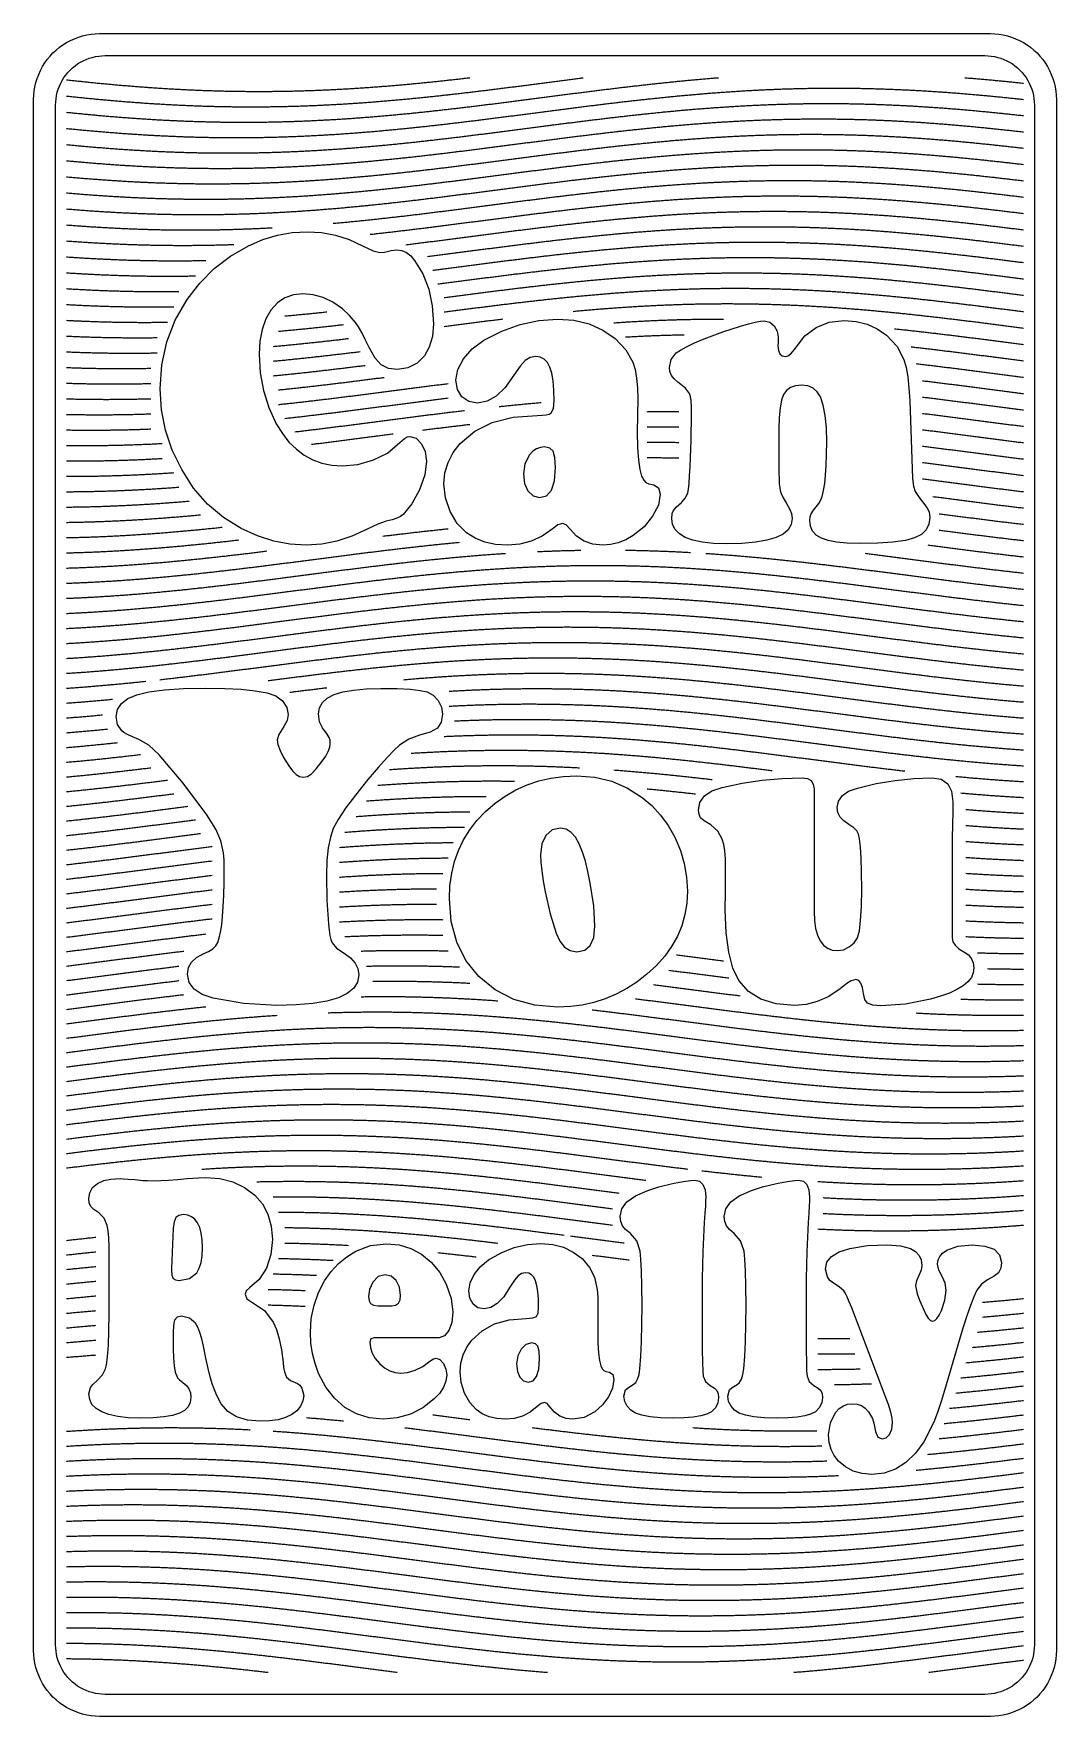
# Model space of a CAD drawing. Header units: millimetres. Extents: x 7 to 193, y 7 to 313.
import ezdxf

# ---------------------------------------------------------------- set-up
doc = ezdxf.new("R2010")
doc.units = ezdxf.units.MM
doc.layers.add('STUDY_GUIDES', color=7, linetype='Continuous')
doc.layers.add('STUDY_LETTER_BOUNDARY', color=7, linetype='Continuous')

msp = doc.modelspace()

# ---------------------------------------------------------------- linework, layer by layer
at = {"layer": 'STUDY_GUIDES'}
for points in [[(181, 313), (181.7848, 312.9743), (182.5663, 312.8973), (183.3411, 312.7694), (184.1058, 312.5911), (184.8573, 312.3632), (185.5922, 312.0866), (186.3075, 311.7625), (187, 311.3923), (187.6668, 310.9776), (188.3051, 310.5202), (188.9121, 310.0221), (189.4853, 309.4853), (190.0221, 308.9121), (190.5202, 308.3051), (190.9776, 307.6668), (191.3923, 307), (191.7625, 306.3075), (192.0866, 305.5922), (192.3632, 304.8573), (192.5911, 304.1058), (192.7694, 303.3411), (192.8973, 302.5663), (192.9743, 301.7848), (193, 301), (193, 19), (192.9743, 18.2152), (192.8973, 17.4337), (192.7694, 16.6589), (192.5911, 15.8942), (192.3632, 15.1427), (192.0866, 14.4078), (191.7625, 13.6925), (191.3923, 13), (190.9776, 12.3332), (190.5202, 11.6949), (190.0221, 11.0879), (189.4853, 10.5147), (188.9121, 9.9779), (188.3051, 9.4798), (187.6668, 9.0224), (187, 8.6077), (186.3075, 8.2375), (185.5922, 7.9134), (184.8573, 7.6368), (184.1058, 7.4089), (183.3411, 7.2306), (182.5663, 7.1027), (181.7848, 7.0257), (181, 7), (19, 7), (18.2152, 7.0257), (17.4337, 7.1027), (16.6589, 7.2306), (15.8942, 7.4089), (15.1427, 7.6368), (14.4078, 7.9134), (13.6925, 8.2375), (13, 8.6077), (12.3332, 9.0224), (11.6949, 9.4798), (11.0879, 9.9779), (10.5147, 10.5147), (9.9779, 11.0879), (9.4798, 11.6949), (9.0224, 12.3332), (8.6077, 13), (8.2375, 13.6925), (7.9134, 14.4078), (7.6368, 15.1427), (7.4089, 15.8942), (7.2306, 16.6589), (7.1027, 17.4337), (7.0257, 18.2152), (7, 19), (7, 301), (7.0257, 301.7848), (7.1027, 302.5663), (7.2306, 303.3411), (7.4089, 304.1058), (7.6368, 304.8573), (7.9134, 305.5922), (8.2375, 306.3075), (8.6077, 307), (9.0224, 307.6668), (9.4798, 308.3051), (9.9779, 308.9121), (10.5147, 309.4853), (11.0879, 310.0221), (11.6949, 310.5202), (12.3332, 310.9776), (13, 311.3923), (13.6925, 311.7625), (14.4078, 312.0866), (15.1427, 312.3632), (15.8942, 312.5911), (16.6589, 312.7694), (17.4337, 312.8973), (18.2152, 312.9743), (19, 313)], [(180, 309), (180.5886, 308.9807), (181.1747, 308.923), (181.7558, 308.8271), (182.3294, 308.6933), (182.893, 308.5224), (183.4442, 308.3149), (183.9806, 308.0719), (184.5, 307.7942), (185.0001, 307.4832), (185.4789, 307.1402), (185.9341, 306.7666), (186.364, 306.364), (186.7666, 305.9341), (187.1402, 305.4789), (187.4832, 305.0001), (187.7942, 304.5), (188.0719, 303.9806), (188.3149, 303.4442), (188.5224, 302.893), (188.6933, 302.3294), (188.8271, 301.7558), (188.923, 301.1747), (188.9807, 300.5886), (189, 300), (189, 20), (188.9807, 19.4114), (188.923, 18.8253), (188.8271, 18.2442), (188.6933, 17.6706), (188.5224, 17.107), (188.3149, 16.5558), (188.0719, 16.0194), (187.7942, 15.5), (187.4832, 14.9999), (187.1402, 14.5211), (186.7666, 14.0659), (186.364, 13.636), (185.9341, 13.2334), (185.4789, 12.8598), (185.0001, 12.5168), (184.5, 12.2058), (183.9806, 11.9281), (183.4442, 11.6851), (182.893, 11.4776), (182.3294, 11.3067), (181.7558, 11.1729), (181.1747, 11.077), (180.5886, 11.0193), (180, 11), (20, 11), (19.4114, 11.0193), (18.8253, 11.077), (18.2442, 11.1729), (17.6706, 11.3067), (17.107, 11.4776), (16.5558, 11.6851), (16.0194, 11.9281), (15.5, 12.2058), (14.9999, 12.5168), (14.5211, 12.8598), (14.0659, 13.2334), (13.636, 13.636), (13.2334, 14.0659), (12.8598, 14.5211), (12.5168, 14.9999), (12.2058, 15.5), (11.9281, 16.0194), (11.6851, 16.5558), (11.4776, 17.107), (11.3067, 17.6706), (11.1729, 18.2442), (11.077, 18.8253), (11.0193, 19.4114), (11, 20), (11, 300), (11.0193, 300.5886), (11.077, 301.1747), (11.1729, 301.7558), (11.3067, 302.3294), (11.4776, 302.893), (11.6851, 303.4442), (11.9281, 303.9806), (12.2058, 304.5), (12.5168, 305.0001), (12.8598, 305.4789), (13.2334, 305.9341), (13.636, 306.364), (14.0659, 306.7666), (14.5211, 307.1402), (14.9999, 307.4832), (15.5, 307.7942), (16.0194, 308.0719), (16.5558, 308.3149), (17.107, 308.5224), (17.6706, 308.6933), (18.2442, 308.8271), (18.8253, 308.923), (19.4114, 308.9807), (20, 309)]]:
    msp.add_lwpolyline(points, close=True, dxfattribs=at)
for points in [[(13, 304.6049), (13.232, 304.5794), (13.464, 304.554), (13.696, 304.5287), (13.928, 304.5036), (14.16, 304.4786), (14.392, 304.4536), (14.624, 304.4288), (14.856, 304.4041), (15.088, 304.3796), (15.32, 304.3551), (15.552, 304.3308), (15.784, 304.3065), (16.016, 304.2824), (16.248, 304.2585), (16.48, 304.2346), (16.712, 304.2109), (16.944, 304.1873), (17.176, 304.1638), (17.408, 304.1404), (17.64, 304.1172), (17.872, 304.0941), (18.104, 304.0712), (18.336, 304.0483), (18.568, 304.0256), (18.8, 304.0031), (19.032, 303.9806), (19.264, 303.9583), (19.496, 303.9362), (19.728, 303.9142), (19.96, 303.8923), (20.192, 303.8705), (20.424, 303.8489), (20.656, 303.8275), (20.888, 303.8062), (21.12, 303.785), (21.352, 303.764), (21.584, 303.7431), (21.816, 303.7223), (22.048, 303.7017), (22.28, 303.6813), (22.512, 303.661), (22.744, 303.6409), (22.976, 303.6209), (23.208, 303.601), (23.44, 303.5813), (23.672, 303.5618), (23.904, 303.5424), (24.136, 303.5232), (24.368, 303.5041), (24.6, 303.4852), (24.832, 303.4665), (25.064, 303.4479), (25.296, 303.4294), (25.528, 303.4112), (25.76, 303.393), (25.992, 303.3751), (26.224, 303.3573), (26.456, 303.3397), (26.688, 303.3222), (26.92, 303.3049), (27.152, 303.2878), (27.384, 303.2708), (27.616, 303.254), (27.848, 303.2374), (28.08, 303.2209), (28.312, 303.2047), (28.544, 303.1885), (28.776, 303.1726), (29.008, 303.1568), (29.24, 303.1412), (29.472, 303.1258), (29.704, 303.1105), (29.936, 303.0955), (30.168, 303.0805), (30.4, 303.0658), (30.632, 303.0513), (30.864, 303.0369), (31.096, 303.0227), (31.328, 303.0087), (31.56, 302.9948), (31.792, 302.9812), (32.024, 302.9677), (32.256, 302.9544), (32.488, 302.9413), (32.72, 302.9283), (32.952, 302.9156), (33.184, 302.903), (33.416, 302.8906), (33.648, 302.8784), (33.88, 302.8664), (34.112, 302.8546), (34.344, 302.843), (34.576, 302.8315), (34.808, 302.8202), (35.04, 302.8092), (35.272, 302.7983), (35.504, 302.7876), (35.736, 302.7771), (35.968, 302.7667), (36.2, 302.7566), (36.432, 302.7467), (36.664, 302.7369), (36.896, 302.7273), (37.128, 302.718), (37.36, 302.7088), (37.592, 302.6998), (37.824, 302.691), (38.056, 302.6824), (38.288, 302.674), (38.52, 302.6658), (38.752, 302.6578), (38.984, 302.65), (39.216, 302.6424), (39.448, 302.6349), (39.68, 302.6277), (39.912, 302.6207), (40.144, 302.6138), (40.376, 302.6072), (40.608, 302.6007), (40.84, 302.5945), (41.072, 302.5884), (41.304, 302.5826), (41.536, 302.5769), (41.768, 302.5715), (42, 302.5662), (42.232, 302.5612), (42.464, 302.5563), (42.696, 302.5517), (42.928, 302.5472), (43.16, 302.5429), (43.392, 302.5389), (43.624, 302.535), (43.856, 302.5314), (44.088, 302.5279), (44.32, 302.5247), (44.552, 302.5216), (44.784, 302.5188), (45.016, 302.5161), (45.248, 302.5137), (45.48, 302.5114), (45.712, 302.5094), (45.944, 302.5075), (46.176, 302.5059), (46.408, 302.5044), (46.64, 302.5032), (46.872, 302.5022), (47.104, 302.5013), (47.336, 302.5007), (47.568, 302.5003), (47.8, 302.5), (48.032, 302.5), (48.264, 302.5002), (48.496, 302.5006), (48.728, 302.5011), (48.96, 302.5019), (49.192, 302.5029), (49.424, 302.5041), (49.656, 302.5055), (49.888, 302.5071), (50.12, 302.5089), (50.352, 302.5109), (50.584, 302.5131), (50.816, 302.5155), (51.048, 302.5181), (51.28, 302.5209), (51.512, 302.5239), (51.744, 302.5271), (51.976, 302.5305), (52.208, 302.5341), (52.44, 302.5379), (52.672, 302.5419), (52.904, 302.5461), (53.136, 302.5505), (53.368, 302.5551), (53.6, 302.5599), (53.832, 302.5649), (54.064, 302.5701), (54.296, 302.5755), (54.528, 302.5811), (54.76, 302.5869), (54.992, 302.5929), (55.224, 302.5991), (55.456, 302.6055), (55.688, 302.6121), (55.92, 302.6189), (56.152, 302.6258), (56.384, 302.633), (56.616, 302.6404), (56.848, 302.648), (57.08, 302.6557), (57.312, 302.6637), (57.544, 302.6719), (57.776, 302.6802), (58.008, 302.6888), (58.24, 302.6975), (58.472, 302.7064), (58.704, 302.7156), (58.936, 302.7249), (59.168, 302.7344), (59.4, 302.7441), (59.632, 302.754), (59.864, 302.7641), (60.096, 302.7743), (60.328, 302.7848), (60.56, 302.7955), (60.792, 302.8063), (61.024, 302.8173), (61.256, 302.8286), (61.488, 302.84), (61.72, 302.8516), (61.952, 302.8633), (62.184, 302.8753), (62.416, 302.8874), (62.648, 302.8998), (62.88, 302.9123), (63.112, 302.925), (63.344, 302.9379), (63.576, 302.951), (63.808, 302.9642), (64.04, 302.9776), (64.272, 302.9913), (64.504, 303.005), (64.736, 303.019), (64.968, 303.0332), (65.2, 303.0475), (65.432, 303.062), (65.664, 303.0767), (65.896, 303.0915), (66.128, 303.1066), (66.36, 303.1218), (66.592, 303.1372), (66.824, 303.1527), (67.056, 303.1685), (67.288, 303.1844), (67.52, 303.2004), (67.752, 303.2167), (67.984, 303.2331), (68.216, 303.2497), (68.448, 303.2664), (68.68, 303.2833), (68.912, 303.3004), (69.144, 303.3177), (69.376, 303.3351), (69.608, 303.3527), (69.84, 303.3704), (70.072, 303.3883), (70.304, 303.4064), (70.536, 303.4247), (70.768, 303.443), (71, 303.4616), (71.232, 303.4803), (71.464, 303.4992), (71.696, 303.5182), (71.928, 303.5374), (72.16, 303.5567), (72.392, 303.5762), (72.624, 303.5959), (72.856, 303.6157), (73.088, 303.6356), (73.32, 303.6557), (73.552, 303.676), (73.784, 303.6964), (74.016, 303.7169), (74.248, 303.7376), (74.48, 303.7585), (74.712, 303.7795), (74.944, 303.8006), (75.176, 303.8219), (75.408, 303.8433), (75.64, 303.8649), (75.872, 303.8866), (76.104, 303.9084), (76.336, 303.9304), (76.568, 303.9525), (76.8, 303.9748), (77.032, 303.9972), (77.264, 304.0197), (77.496, 304.0424), (77.728, 304.0652), (77.96, 304.0881), (78.192, 304.1112), (78.424, 304.1344), (78.656, 304.1577), (78.888, 304.1811), (79.12, 304.2047), (79.352, 304.2284), (79.584, 304.2522), (79.816, 304.2762), (80.048, 304.3002), (80.28, 304.3244), (80.512, 304.3487), (80.744, 304.3732), (80.976, 304.3977), (81.208, 304.4224), (81.44, 304.4472), (81.672, 304.472), (81.904, 304.4971), (82.136, 304.5222), (82.368, 304.5474), (82.6, 304.5727), (82.832, 304.5982), (83.064, 304.6238), (83.296, 304.6494), (83.528, 304.6752), (83.76, 304.7011), (83.992, 304.727), (84.224, 304.7531), (84.456, 304.7793), (84.688, 304.8056), (84.92, 304.832), (85.152, 304.8584), (85.384, 304.885), (85.616, 304.9117), (85.848, 304.9384), (86.08, 304.9653), (86.312, 304.9922)], [(13, 298.7081), (13.232, 298.684), (13.464, 298.66), (13.696, 298.6361), (13.928, 298.6124), (14.16, 298.5888), (14.392, 298.5653), (14.624, 298.5419), (14.856, 298.5187), (15.088, 298.4956), (15.32, 298.4726), (15.552, 298.4498), (15.784, 298.4271), (16.016, 298.4045), (16.248, 298.3821), (16.48, 298.3598), (16.712, 298.3376), (16.944, 298.3156), (17.176, 298.2937), (17.408, 298.2719), (17.64, 298.2503), (17.872, 298.2288), (18.104, 298.2075), (18.336, 298.1863), (18.568, 298.1653), (18.8, 298.1444), (19.032, 298.1236), (19.264, 298.103), (19.496, 298.0826), (19.728, 298.0623), (19.96, 298.0421), (20.192, 298.0221), (20.424, 298.0023), (20.656, 297.9826), (20.888, 297.963), (21.12, 297.9437), (21.352, 297.9244), (21.584, 297.9053), (21.816, 297.8864), (22.048, 297.8677), (22.28, 297.849), (22.512, 297.8306), (22.744, 297.8123), (22.976, 297.7942), (23.208, 297.7762), (23.44, 297.7584), (23.672, 297.7408), (23.904, 297.7233), (24.136, 297.706), (24.368, 297.6889), (24.6, 297.6719), (24.832, 297.6551), (25.064, 297.6385), (25.296, 297.622), (25.528, 297.6057), (25.76, 297.5896), (25.992, 297.5736), (26.224, 297.5578), (26.456, 297.5422), (26.688, 297.5268), (26.92, 297.5115), (27.152, 297.4964), (27.384, 297.4815), (27.616, 297.4667), (27.848, 297.4522), (28.08, 297.4378), (28.312, 297.4236), (28.544, 297.4096), (28.776, 297.3957), (29.008, 297.382), (29.24, 297.3685), (29.472, 297.3552), (29.704, 297.3421), (29.936, 297.3292), (30.168, 297.3164), (30.4, 297.3038), (30.632, 297.2914), (30.864, 297.2792), (31.096, 297.2672), (31.328, 297.2554), (31.56, 297.2437), (31.792, 297.2322), (32.024, 297.221), (32.256, 297.2099), (32.488, 297.199), (32.72, 297.1882), (32.952, 297.1777), (33.184, 297.1674), (33.416, 297.1572), (33.648, 297.1473), (33.88, 297.1375), (34.112, 297.1279), (34.344, 297.1186), (34.576, 297.1094), (34.808, 297.1004), (35.04, 297.0916), (35.272, 297.083), (35.504, 297.0745), (35.736, 297.0663), (35.968, 297.0583), (36.2, 297.0505), (36.432, 297.0428), (36.664, 297.0354), (36.896, 297.0281), (37.128, 297.0211), (37.36, 297.0142), (37.592, 297.0076), (37.824, 297.0011), (38.056, 296.9949), (38.288, 296.9888), (38.52, 296.983), (38.752, 296.9773), (38.984, 296.9718), (39.216, 296.9666), (39.448, 296.9615), (39.68, 296.9566), (39.912, 296.9519), (40.144, 296.9475), (40.376, 296.9432), (40.608, 296.9391), (40.84, 296.9353), (41.072, 296.9316), (41.304, 296.9281), (41.536, 296.9249), (41.768, 296.9218), (42, 296.9189), (42.232, 296.9163), (42.464, 296.9138), (42.696, 296.9116), (42.928, 296.9095), (43.16, 296.9076), (43.392, 296.906), (43.624, 296.9045), (43.856, 296.9033), (44.088, 296.9022), (44.32, 296.9014), (44.552, 296.9007), (44.784, 296.9003), (45.016, 296.9), (45.248, 296.9), (45.48, 296.9002), (45.712, 296.9005), (45.944, 296.9011), (46.176, 296.9019), (46.408, 296.9028), (46.64, 296.904), (46.872, 296.9054), (47.104, 296.907), (47.336, 296.9087), (47.568, 296.9107), (47.8, 296.9129), (48.032, 296.9153), (48.264, 296.9179), (48.496, 296.9207), (48.728, 296.9237), (48.96, 296.9268), (49.192, 296.9302), (49.424, 296.9338), (49.656, 296.9376), (49.888, 296.9416), (50.12, 296.9458), (50.352, 296.9502), (50.584, 296.9548), (50.816, 296.9596), (51.048, 296.9646), (51.28, 296.9698), (51.512, 296.9751), (51.744, 296.9807), (51.976, 296.9865), (52.208, 296.9925), (52.44, 296.9987), (52.672, 297.0051), (52.904, 297.0116), (53.136, 297.0184), (53.368, 297.0254), (53.6, 297.0326), (53.832, 297.0399), (54.064, 297.0475), (54.296, 297.0552), (54.528, 297.0632), (54.76, 297.0713), (54.992, 297.0797), (55.224, 297.0882), (55.456, 297.0969), (55.688, 297.1059), (55.92, 297.115), (56.152, 297.1243), (56.384, 297.1338), (56.616, 297.1435), (56.848, 297.1534), (57.08, 297.1634), (57.312, 297.1737), (57.544, 297.1841), (57.776, 297.1948), (58.008, 297.2056), (58.24, 297.2166), (58.472, 297.2278), (58.704, 297.2392), (58.936, 297.2508), (59.168, 297.2626), (59.4, 297.2745), (59.632, 297.2867), (59.864, 297.299), (60.096, 297.3115), (60.328, 297.3242), (60.56, 297.3371), (60.792, 297.3501), (61.024, 297.3634), (61.256, 297.3768), (61.488, 297.3904), (61.72, 297.4042), (61.952, 297.4181), (62.184, 297.4323), (62.416, 297.4466), (62.648, 297.4611), (62.88, 297.4757), (63.112, 297.4906), (63.344, 297.5056), (63.576, 297.5208), (63.808, 297.5362), (64.04, 297.5517), (64.272, 297.5675), (64.504, 297.5833), (64.736, 297.5994), (64.968, 297.6156), (65.2, 297.632), (65.432, 297.6486), (65.664, 297.6654), (65.896, 297.6823), (66.128, 297.6993), (66.36, 297.7166), (66.592, 297.734), (66.824, 297.7516), (67.056, 297.7693), (67.288, 297.7872), (67.52, 297.8053), (67.752, 297.8235), (67.984, 297.8419), (68.216, 297.8604), (68.448, 297.8791), (68.68, 297.898), (68.912, 297.917), (69.144, 297.9362), (69.376, 297.9555), (69.608, 297.975), (69.84, 297.9946), (70.072, 298.0144), (70.304, 298.0344), (70.536, 298.0545), (70.768, 298.0747), (71, 298.0951), (71.232, 298.1156), (71.464, 298.1363), (71.696, 298.1572), (71.928, 298.1782), (72.16, 298.1993), (72.392, 298.2206), (72.624, 298.242), (72.856, 298.2635), (73.088, 298.2852), (73.32, 298.3071), (73.552, 298.329), (73.784, 298.3511), (74.016, 298.3734), (74.248, 298.3958), (74.48, 298.4183), (74.712, 298.441), (74.944, 298.4637), (75.176, 298.4867), (75.408, 298.5097), (75.64, 298.5329), (75.872, 298.5562), (76.104, 298.5796), (76.336, 298.6032), (76.568, 298.6269), (76.8, 298.6507), (77.032, 298.6746), (77.264, 298.6987), (77.496, 298.7229), (77.728, 298.7472), (77.96, 298.7716), (78.192, 298.7962), (78.424, 298.8208), (78.656, 298.8456), (78.888, 298.8705), (79.12, 298.8955), (79.352, 298.9206), (79.584, 298.9458), (79.816, 298.9711), (80.048, 298.9966), (80.28, 299.0221), (80.512, 299.0478), (80.744, 299.0736), (80.976, 299.0994), (81.208, 299.1254), (81.44, 299.1515), (81.672, 299.1776), (81.904, 299.2039), (82.136, 299.2303), (82.368, 299.2568), (82.6, 299.2833), (82.832, 299.31), (83.064, 299.3367), (83.296, 299.3636), (83.528, 299.3905), (83.76, 299.4176), (83.992, 299.4447), (84.224, 299.4719), (84.456, 299.4992), (84.688, 299.5266), (84.92, 299.554), (85.152, 299.5816), (85.384, 299.6092), (85.616, 299.6369), (85.848, 299.6647), (86.08, 299.6926), (86.312, 299.7205), (86.544, 299.7485), (86.776, 299.7766), (87.008, 299.8048), (87.24, 299.833), (87.472, 299.8613), (87.704, 299.8897), (87.936, 299.9181), (88.168, 299.9466), (88.4, 299.9752), (88.632, 300.0039), (88.864, 300.0326), (89.096, 300.0613), (89.328, 300.0902), (89.56, 300.119), (89.792, 300.148), (90.024, 300.177), (90.256, 300.206), (90.488, 300.2351), (90.72, 300.2643), (90.952, 300.2935), (91.184, 300.3228), (91.416, 300.3521), (91.648, 300.3814), (91.88, 300.4108), (92.112, 300.4403), (92.344, 300.4697), (92.576, 300.4993), (92.808, 300.5288), (93.04, 300.5584), (93.272, 300.5881), (93.504, 300.6178), (93.736, 300.6475), (93.968, 300.6772), (94.2, 300.707), (94.432, 300.7368), (94.664, 300.7667), (94.896, 300.7966), (95.128, 300.8265), (95.36, 300.8564), (95.592, 300.8863), (95.824, 300.9163), (96.056, 300.9463), (96.288, 300.9763), (96.52, 301.0064), (96.752, 301.0364), (96.984, 301.0665), (97.216, 301.0966), (97.448, 301.1267), (97.68, 301.1568), (97.912, 301.1869), (98.144, 301.217), (98.376, 301.2472), (98.608, 301.2773), (98.84, 301.3075), (99.072, 301.3376), (99.304, 301.3678), (99.536, 301.3979), (99.768, 301.4281), (100, 301.4582), (100.232, 301.4884), (100.464, 301.5185), (100.696, 301.5487), (100.928, 301.5788), (101.16, 301.609), (101.392, 301.6391), (101.624, 301.6692), (101.856, 301.6993), (102.088, 301.7294), (102.32, 301.7595), (102.552, 301.7895), (102.784, 301.8195), (103.016, 301.8496), (103.248, 301.8796), (103.48, 301.9095), (103.712, 301.9395), (103.944, 301.9694), (104.176, 301.9993), (104.408, 302.0292), (104.64, 302.059), (104.872, 302.0889), (105.104, 302.1187), (105.336, 302.1484), (105.568, 302.1781), (105.8, 302.2078), (106.032, 302.2375), (106.264, 302.2671), (106.496, 302.2967), (106.728, 302.3262), (106.96, 302.3557), (107.192, 302.3851), (107.424, 302.4145), (107.656, 302.4439), (107.888, 302.4732), (108.12, 302.5025), (108.352, 302.5317), (108.584, 302.5609), (108.816, 302.59), (109.048, 302.619), (109.28, 302.648), (109.512, 302.677), (109.744, 302.7059), (109.976, 302.7347), (110.208, 302.7635), (110.44, 302.7922), (110.672, 302.8208), (110.904, 302.8494), (111.136, 302.8779), (111.368, 302.9064), (111.6, 302.9348), (111.832, 302.9631), (112.064, 302.9913), (112.296, 303.0195), (112.528, 303.0476), (112.76, 303.0756), (112.992, 303.1036), (113.224, 303.1315), (113.456, 303.1593), (113.688, 303.187), (113.92, 303.2146), (114.152, 303.2422), (114.384, 303.2697), (114.616, 303.2971), (114.848, 303.3244), (115.08, 303.3516), (115.312, 303.3787), (115.544, 303.4057), (115.776, 303.4327), (116.008, 303.4596), (116.24, 303.4863), (116.472, 303.513), (116.704, 303.5396), (116.936, 303.5661), (117.168, 303.5925), (117.4, 303.6187), (117.632, 303.6449), (117.864, 303.671), (118.096, 303.697), (118.328, 303.7229), (118.56, 303.7487), (118.792, 303.7743), (119.024, 303.7999), (119.256, 303.8254), (119.488, 303.8507), (119.72, 303.876), (119.952, 303.9011), (120.184, 303.9261), (120.416, 303.951), (120.648, 303.9758), (120.88, 304.0005), (121.112, 304.025), (121.344, 304.0495), (121.576, 304.0738), (121.808, 304.098), (122.04, 304.122), (122.272, 304.146), (122.504, 304.1698), (122.736, 304.1935), (122.968, 304.2171), (123.2, 304.2406), (123.432, 304.2639), (123.664, 304.2871), (123.896, 304.3102), (124.128, 304.3331), (124.36, 304.3559), (124.592, 304.3786), (124.824, 304.4011), (125.056, 304.4235), (125.288, 304.4458), (125.52, 304.4679), (125.752, 304.4899), (125.984, 304.5118), (126.216, 304.5335), (126.448, 304.5551), (126.68, 304.5765), (126.912, 304.5978), (127.144, 304.6189), (127.376, 304.6399), (127.608, 304.6608), (127.84, 304.6815), (128.072, 304.7021), (128.304, 304.7225), (128.536, 304.7428), (128.768, 304.7629), (129, 304.7828), (129.232, 304.8027), (129.464, 304.8223), (129.696, 304.8418), (129.928, 304.8612), (130.16, 304.8804), (130.392, 304.8994), (130.624, 304.9183), (130.856, 304.937), (131.088, 304.9556), (131.32, 304.974), (131.552, 304.9922)], [(13, 301.6544), (13.232, 301.6296), (13.464, 301.6049), (13.696, 301.5803), (13.928, 301.5559), (14.16, 301.5315), (14.392, 301.5073), (14.624, 301.4832), (14.856, 301.4592), (15.088, 301.4354), (15.32, 301.4116), (15.552, 301.388), (15.784, 301.3645), (16.016, 301.3412), (16.248, 301.318), (16.48, 301.2949), (16.712, 301.2719), (16.944, 301.2491), (17.176, 301.2264), (17.408, 301.2038), (17.64, 301.1813), (17.872, 301.159), (18.104, 301.1369), (18.336, 301.1149), (18.568, 301.093), (18.8, 301.0712), (19.032, 301.0496), (19.264, 301.0282), (19.496, 301.0068), (19.728, 300.9857), (19.96, 300.9646), (20.192, 300.9437), (20.424, 300.923), (20.656, 300.9024), (20.888, 300.8819), (21.12, 300.8617), (21.352, 300.8415), (21.584, 300.8215), (21.816, 300.8017), (22.048, 300.782), (22.28, 300.7624), (22.512, 300.743), (22.744, 300.7238), (22.976, 300.7047), (23.208, 300.6858), (23.44, 300.6671), (23.672, 300.6485), (23.904, 300.63), (24.136, 300.6117), (24.368, 300.5936), (24.6, 300.5757), (24.832, 300.5579), (25.064, 300.5402), (25.296, 300.5228), (25.528, 300.5055), (25.76, 300.4883), (25.992, 300.4714), (26.224, 300.4546), (26.456, 300.4379), (26.688, 300.4215), (26.92, 300.4052), (27.152, 300.389), (27.384, 300.3731), (27.616, 300.3573), (27.848, 300.3417), (28.08, 300.3263), (28.312, 300.311), (28.544, 300.2959), (28.776, 300.281), (29.008, 300.2663), (29.24, 300.2517), (29.472, 300.2373), (29.704, 300.2231), (29.936, 300.2091), (30.168, 300.1953), (30.4, 300.1816), (30.632, 300.1681), (30.864, 300.1548), (31.096, 300.1417), (31.328, 300.1288), (31.56, 300.116), (31.792, 300.1034), (32.024, 300.091), (32.256, 300.0788), (32.488, 300.0668), (32.72, 300.055), (32.952, 300.0433), (33.184, 300.0319), (33.416, 300.0206), (33.648, 300.0095), (33.88, 299.9986), (34.112, 299.9879), (34.344, 299.9774), (34.576, 299.9671), (34.808, 299.9569), (35.04, 299.947), (35.272, 299.9372), (35.504, 299.9276), (35.736, 299.9183), (35.968, 299.9091), (36.2, 299.9001), (36.432, 299.8913), (36.664, 299.8827), (36.896, 299.8743), (37.128, 299.8661), (37.36, 299.858), (37.592, 299.8502), (37.824, 299.8426), (38.056, 299.8352), (38.288, 299.8279), (38.52, 299.8209), (38.752, 299.814), (38.984, 299.8074), (39.216, 299.8009), (39.448, 299.7947), (39.68, 299.7886), (39.912, 299.7828), (40.144, 299.7771), (40.376, 299.7717), (40.608, 299.7664), (40.84, 299.7613), (41.072, 299.7565), (41.304, 299.7518), (41.536, 299.7473), (41.768, 299.7431), (42, 299.739), (42.232, 299.7352), (42.464, 299.7315), (42.696, 299.728), (42.928, 299.7248), (43.16, 299.7217), (43.392, 299.7189), (43.624, 299.7162), (43.856, 299.7137), (44.088, 299.7115), (44.32, 299.7094), (44.552, 299.7076), (44.784, 299.7059), (45.016, 299.7045), (45.248, 299.7032), (45.48, 299.7022), (45.712, 299.7014), (45.944, 299.7007), (46.176, 299.7003), (46.408, 299.7), (46.64, 299.7), (46.872, 299.7002), (47.104, 299.7006), (47.336, 299.7011), (47.568, 299.7019), (47.8, 299.7029), (48.032, 299.7041), (48.264, 299.7054), (48.496, 299.707), (48.728, 299.7088), (48.96, 299.7108), (49.192, 299.713), (49.424, 299.7154), (49.656, 299.718), (49.888, 299.7208), (50.12, 299.7238), (50.352, 299.7269), (50.584, 299.7303), (50.816, 299.7339), (51.048, 299.7377), (51.28, 299.7417), (51.512, 299.7459), (51.744, 299.7503), (51.976, 299.7549), (52.208, 299.7597), (52.44, 299.7647), (52.672, 299.7699), (52.904, 299.7753), (53.136, 299.7809), (53.368, 299.7867), (53.6, 299.7927), (53.832, 299.7989), (54.064, 299.8053), (54.296, 299.8119), (54.528, 299.8186), (54.76, 299.8256), (54.992, 299.8328), (55.224, 299.8402), (55.456, 299.8477), (55.688, 299.8555), (55.92, 299.8634), (56.152, 299.8716), (56.384, 299.8799), (56.616, 299.8885), (56.848, 299.8972), (57.08, 299.9061), (57.312, 299.9153), (57.544, 299.9246), (57.776, 299.9341), (58.008, 299.9438), (58.24, 299.9537), (58.472, 299.9637), (58.704, 299.974), (58.936, 299.9845), (59.168, 299.9951), (59.4, 300.006), (59.632, 300.017), (59.864, 300.0282), (60.096, 300.0396), (60.328, 300.0512), (60.56, 300.063), (60.792, 300.0749), (61.024, 300.0871), (61.256, 300.0994), (61.488, 300.1119), (61.72, 300.1246), (61.952, 300.1375), (62.184, 300.1505), (62.416, 300.1638), (62.648, 300.1772), (62.88, 300.1908), (63.112, 300.2046), (63.344, 300.2186), (63.576, 300.2327), (63.808, 300.247), (64.04, 300.2615), (64.272, 300.2762), (64.504, 300.2911), (64.736, 300.3061), (64.968, 300.3213), (65.2, 300.3367), (65.432, 300.3522), (65.664, 300.368), (65.896, 300.3839), (66.128, 300.3999), (66.36, 300.4162), (66.592, 300.4326), (66.824, 300.4491), (67.056, 300.4659), (67.288, 300.4828), (67.52, 300.4999), (67.752, 300.5171), (67.984, 300.5346), (68.216, 300.5521), (68.448, 300.5699), (68.68, 300.5878), (68.912, 300.6058), (69.144, 300.6241), (69.376, 300.6425), (69.608, 300.661), (69.84, 300.6797), (70.072, 300.6986), (70.304, 300.7176), (70.536, 300.7368), (70.768, 300.7561), (71, 300.7756), (71.232, 300.7953), (71.464, 300.815), (71.696, 300.835), (71.928, 300.8551), (72.16, 300.8753), (72.392, 300.8957), (72.624, 300.9163), (72.856, 300.937), (73.088, 300.9578), (73.32, 300.9788), (73.552, 301), (73.784, 301.0212), (74.016, 301.0426), (74.248, 301.0642), (74.48, 301.0859), (74.712, 301.1077), (74.944, 301.1297), (75.176, 301.1518), (75.408, 301.1741), (75.64, 301.1965), (75.872, 301.219), (76.104, 301.2417), (76.336, 301.2645), (76.568, 301.2874), (76.8, 301.3104), (77.032, 301.3336), (77.264, 301.3569), (77.496, 301.3804), (77.728, 301.404), (77.96, 301.4276), (78.192, 301.4515), (78.424, 301.4754), (78.656, 301.4995), (78.888, 301.5237), (79.12, 301.548), (79.352, 301.5724), (79.584, 301.5969), (79.816, 301.6216), (80.048, 301.6464), (80.28, 301.6713), (80.512, 301.6963), (80.744, 301.7214), (80.976, 301.7466), (81.208, 301.7719), (81.44, 301.7974), (81.672, 301.8229), (81.904, 301.8486), (82.136, 301.8744), (82.368, 301.9002), (82.6, 301.9262), (82.832, 301.9523), (83.064, 301.9785), (83.296, 302.0047), (83.528, 302.0311), (83.76, 302.0576), (83.992, 302.0842), (84.224, 302.1108), (84.456, 302.1376), (84.688, 302.1644), (84.92, 302.1914), (85.152, 302.2184), (85.384, 302.2455), (85.616, 302.2728), (85.848, 302.3), (86.08, 302.3274), (86.312, 302.3549), (86.544, 302.3824), (86.776, 302.4101), (87.008, 302.4378), (87.24, 302.4656), (87.472, 302.4934), (87.704, 302.5214), (87.936, 302.5494), (88.168, 302.5775), (88.4, 302.6057), (88.632, 302.6339), (88.864, 302.6622), (89.096, 302.6906), (89.328, 302.719), (89.56, 302.7476), (89.792, 302.7761), (90.024, 302.8048), (90.256, 302.8335), (90.488, 302.8622), (90.72, 302.8911), (90.952, 302.92), (91.184, 302.9489), (91.416, 302.9779), (91.648, 303.0069), (91.88, 303.0361), (92.112, 303.0652), (92.344, 303.0944), (92.576, 303.1237), (92.808, 303.153), (93.04, 303.1823), (93.272, 303.2117), (93.504, 303.2412), (93.736, 303.2707), (93.968, 303.3002), (94.2, 303.3298), (94.432, 303.3594), (94.664, 303.389), (94.896, 303.4187), (95.128, 303.4484), (95.36, 303.4782), (95.592, 303.508), (95.824, 303.5378), (96.056, 303.5676), (96.288, 303.5975), (96.52, 303.6274), (96.752, 303.6573), (96.984, 303.6873), (97.216, 303.7173), (97.448, 303.7473), (97.68, 303.7773), (97.912, 303.8073), (98.144, 303.8374), (98.376, 303.8674), (98.608, 303.8975), (98.84, 303.9276), (99.072, 303.9577), (99.304, 303.9878), (99.536, 304.018), (99.768, 304.0481), (100, 304.0783), (100.232, 304.1084), (100.464, 304.1386), (100.696, 304.1687), (100.928, 304.1989), (101.16, 304.229), (101.392, 304.2592), (101.624, 304.2894), (101.856, 304.3195), (102.088, 304.3496), (102.32, 304.3798), (102.552, 304.4099), (102.784, 304.44), (103.016, 304.4701), (103.248, 304.5002), (103.48, 304.5303), (103.712, 304.5604), (103.944, 304.5905), (104.176, 304.6205), (104.408, 304.6505), (104.64, 304.6805), (104.872, 304.7105), (105.104, 304.7404), (105.336, 304.7704), (105.568, 304.8003), (105.8, 304.8301), (106.032, 304.86), (106.264, 304.8898), (106.496, 304.9196), (106.728, 304.9494), (106.96, 304.9791)], [(13, 295.766), (13.232, 295.7427), (13.464, 295.7194), (13.696, 295.6963), (13.928, 295.6733), (14.16, 295.6505), (14.392, 295.6278), (14.624, 295.6052), (14.856, 295.5828), (15.088, 295.5605), (15.32, 295.5383), (15.552, 295.5163), (15.784, 295.4944), (16.016, 295.4726), (16.248, 295.451), (16.48, 295.4295), (16.712, 295.4082), (16.944, 295.387), (17.176, 295.366), (17.408, 295.3451), (17.64, 295.3243), (17.872, 295.3037), (18.104, 295.2832), (18.336, 295.2629), (18.568, 295.2428), (18.8, 295.2228), (19.032, 295.2029), (19.264, 295.1832), (19.496, 295.1637), (19.728, 295.1443), (19.96, 295.125), (20.192, 295.1059), (20.424, 295.087), (20.656, 295.0682), (20.888, 295.0496), (21.12, 295.0312), (21.352, 295.0129), (21.584, 294.9948), (21.816, 294.9768), (22.048, 294.959), (22.28, 294.9413), (22.512, 294.9239), (22.744, 294.9066), (22.976, 294.8894), (23.208, 294.8724), (23.44, 294.8556), (23.672, 294.839), (23.904, 294.8225), (24.136, 294.8062), (24.368, 294.7901), (24.6, 294.7741), (24.832, 294.7583), (25.064, 294.7427), (25.296, 294.7272), (25.528, 294.712), (25.76, 294.6969), (25.992, 294.682), (26.224, 294.6672), (26.456, 294.6526), (26.688, 294.6382), (26.92, 294.624), (27.152, 294.61), (27.384, 294.5961), (27.616, 294.5825), (27.848, 294.569), (28.08, 294.5557), (28.312, 294.5425), (28.544, 294.5296), (28.776, 294.5168), (29.008, 294.5042), (29.24, 294.4918), (29.472, 294.4796), (29.704, 294.4676), (29.936, 294.4557), (30.168, 294.4441), (30.4, 294.4326), (30.632, 294.4213), (30.864, 294.4102), (31.096, 294.3993), (31.328, 294.3886), (31.56, 294.378), (31.792, 294.3677), (32.024, 294.3576), (32.256, 294.3476), (32.488, 294.3378), (32.72, 294.3282), (32.952, 294.3189), (33.184, 294.3097), (33.416, 294.3007), (33.648, 294.2918), (33.88, 294.2832), (34.112, 294.2748), (34.344, 294.2666), (34.576, 294.2586), (34.808, 294.2507), (35.04, 294.2431), (35.272, 294.2356), (35.504, 294.2284), (35.736, 294.2213), (35.968, 294.2145), (36.2, 294.2078), (36.432, 294.2013), (36.664, 294.1951), (36.896, 294.189), (37.128, 294.1831), (37.36, 294.1775), (37.592, 294.172), (37.824, 294.1667), (38.056, 294.1616), (38.288, 294.1568), (38.52, 294.1521), (38.752, 294.1476), (38.984, 294.1433), (39.216, 294.1393), (39.448, 294.1354), (39.68, 294.1317), (39.912, 294.1282), (40.144, 294.125), (40.376, 294.1219), (40.608, 294.119), (40.84, 294.1164), (41.072, 294.1139), (41.304, 294.1116), (41.536, 294.1096), (41.768, 294.1077), (42, 294.106), (42.232, 294.1046), (42.464, 294.1033), (42.696, 294.1023), (42.928, 294.1014), (43.16, 294.1008), (43.392, 294.1003), (43.624, 294.1001), (43.856, 294.1), (44.088, 294.1002), (44.32, 294.1005), (44.552, 294.1011), (44.784, 294.1018), (45.016, 294.1028), (45.248, 294.104), (45.48, 294.1053), (45.712, 294.1069), (45.944, 294.1087), (46.176, 294.1107), (46.408, 294.1128), (46.64, 294.1152), (46.872, 294.1178), (47.104, 294.1206), (47.336, 294.1236), (47.568, 294.1267), (47.8, 294.1301), (48.032, 294.1337), (48.264, 294.1375), (48.496, 294.1415), (48.728, 294.1457), (48.96, 294.1501), (49.192, 294.1546), (49.424, 294.1594), (49.656, 294.1644), (49.888, 294.1696), (50.12, 294.175), (50.352, 294.1806), (50.584, 294.1863), (50.816, 294.1923), (51.048, 294.1985), (51.28, 294.2049), (51.512, 294.2114), (51.744, 294.2182), (51.976, 294.2252), (52.208, 294.2323), (52.44, 294.2397), (52.672, 294.2472), (52.904, 294.255), (53.136, 294.2629), (53.368, 294.2711), (53.6, 294.2794), (53.832, 294.2879), (54.064, 294.2967), (54.296, 294.3056), (54.528, 294.3147), (54.76, 294.324), (54.992, 294.3335), (55.224, 294.3432), (55.456, 294.353), (55.688, 294.3631), (55.92, 294.3734), (56.152, 294.3838), (56.384, 294.3944), (56.616, 294.4053), (56.848, 294.4163), (57.08, 294.4275), (57.312, 294.4389), (57.544, 294.4504), (57.776, 294.4622), (58.008, 294.4742), (58.24, 294.4863), (58.472, 294.4986), (58.704, 294.5111), (58.936, 294.5238), (59.168, 294.5367), (59.4, 294.5497), (59.632, 294.5629), (59.864, 294.5764), (60.096, 294.5899), (60.328, 294.6037), (60.56, 294.6177), (60.792, 294.6318), (61.024, 294.6461), (61.256, 294.6606), (61.488, 294.6753), (61.72, 294.6901), (61.952, 294.7051), (62.184, 294.7203), (62.416, 294.7357), (62.648, 294.7512), (62.88, 294.767), (63.112, 294.7828), (63.344, 294.7989), (63.576, 294.8151), (63.808, 294.8315), (64.04, 294.8481), (64.272, 294.8648), (64.504, 294.8817), (64.736, 294.8988), (64.968, 294.916), (65.2, 294.9334), (65.432, 294.951), (65.664, 294.9687), (65.896, 294.9866), (66.128, 295.0047), (66.36, 295.0229), (66.592, 295.0413), (66.824, 295.0598), (67.056, 295.0785), (67.288, 295.0974), (67.52, 295.1164), (67.752, 295.1356), (67.984, 295.1549), (68.216, 295.1744), (68.448, 295.194), (68.68, 295.2138), (68.912, 295.2337), (69.144, 295.2538), (69.376, 295.2741), (69.608, 295.2944), (69.84, 295.315), (70.072, 295.3357), (70.304, 295.3565), (70.536, 295.3775), (70.768, 295.3986), (71, 295.4199), (71.232, 295.4413), (71.464, 295.4628), (71.696, 295.4845), (71.928, 295.5064), (72.16, 295.5283), (72.392, 295.5504), (72.624, 295.5727), (72.856, 295.5951), (73.088, 295.6176), (73.32, 295.6402), (73.552, 295.663), (73.784, 295.6859), (74.016, 295.709), (74.248, 295.7322), (74.48, 295.7555), (74.712, 295.7789), (74.944, 295.8025), (75.176, 295.8261), (75.408, 295.85), (75.64, 295.8739), (75.872, 295.8979), (76.104, 295.9221), (76.336, 295.9464), (76.568, 295.9708), (76.8, 295.9954), (77.032, 296.02), (77.264, 296.0448), (77.496, 296.0697), (77.728, 296.0947), (77.96, 296.1198), (78.192, 296.145), (78.424, 296.1703), (78.656, 296.1958), (78.888, 296.2213), (79.12, 296.247), (79.352, 296.2727), (79.584, 296.2986), (79.816, 296.3246), (80.048, 296.3506), (80.28, 296.3768), (80.512, 296.4031), (80.744, 296.4295), (80.976, 296.4559), (81.208, 296.4825), (81.44, 296.5091), (81.672, 296.5359), (81.904, 296.5627), (82.136, 296.5897), (82.368, 296.6167), (82.6, 296.6438), (82.832, 296.671), (83.064, 296.6983), (83.296, 296.7257), (83.528, 296.7532), (83.76, 296.7807), (83.992, 296.8083), (84.224, 296.836), (84.456, 296.8638), (84.688, 296.8917), (84.92, 296.9196), (85.152, 296.9476), (85.384, 296.9757), (85.616, 297.0039), (85.848, 297.0321), (86.08, 297.0604), (86.312, 297.0888), (86.544, 297.1172), (86.776, 297.1457), (87.008, 297.1743), (87.24, 297.203), (87.472, 297.2317), (87.704, 297.2604), (87.936, 297.2892), (88.168, 297.3181), (88.4, 297.3471), (88.632, 297.3761), (88.864, 297.4051), (89.096, 297.4342), (89.328, 297.4634), (89.56, 297.4926), (89.792, 297.5218), (90.024, 297.5511), (90.256, 297.5805), (90.488, 297.6099), (90.72, 297.6393), (90.952, 297.6688), (91.184, 297.6983), (91.416, 297.7279), (91.648, 297.7575), (91.88, 297.7872), (92.112, 297.8168), (92.344, 297.8466), (92.576, 297.8763), (92.808, 297.9061), (93.04, 297.9359), (93.272, 297.9657), (93.504, 297.9956), (93.736, 298.0255), (93.968, 298.0554), (94.2, 298.0854), (94.432, 298.1154), (94.664, 298.1454), (94.896, 298.1754), (95.128, 298.2054), (95.36, 298.2355), (95.592, 298.2655), (95.824, 298.2956), (96.056, 298.3257), (96.288, 298.3558), (96.52, 298.3859), (96.752, 298.4161), (96.984, 298.4462), (97.216, 298.4763), (97.448, 298.5065), (97.68, 298.5367), (97.912, 298.5668), (98.144, 298.597), (98.376, 298.6271), (98.608, 298.6573), (98.84, 298.6874), (99.072, 298.7176), (99.304, 298.7477), (99.536, 298.7779), (99.768, 298.808), (100, 298.8381), (100.232, 298.8682), (100.464, 298.8983), (100.696, 298.9284), (100.928, 298.9585), (101.16, 298.9886), (101.392, 299.0186), (101.624, 299.0486), (101.856, 299.0786), (102.088, 299.1086), (102.32, 299.1385), (102.552, 299.1685), (102.784, 299.1984), (103.016, 299.2283), (103.248, 299.2581), (103.48, 299.2879), (103.712, 299.3177), (103.944, 299.3475), (104.176, 299.3772), (104.408, 299.4069), (104.64, 299.4365), (104.872, 299.4661), (105.104, 299.4957), (105.336, 299.5253), (105.568, 299.5548), (105.8, 299.5842), (106.032, 299.6136), (106.264, 299.643), (106.496, 299.6723), (106.728, 299.7016), (106.96, 299.7308), (107.192, 299.7599), (107.424, 299.789), (107.656, 299.8181), (107.888, 299.8471), (108.12, 299.8761), (108.352, 299.905), (108.584, 299.9338), (108.816, 299.9626), (109.048, 299.9913), (109.28, 300.0199), (109.512, 300.0485), (109.744, 300.077), (109.976, 300.1055), (110.208, 300.1339), (110.44, 300.1622), (110.672, 300.1904), (110.904, 300.2186), (111.136, 300.2467), (111.368, 300.2748), (111.6, 300.3027), (111.832, 300.3306), (112.064, 300.3584), (112.296, 300.3861), (112.528, 300.4138), (112.76, 300.4413), (112.992, 300.4688), (113.224, 300.4962), (113.456, 300.5235), (113.688, 300.5507), (113.92, 300.5778), (114.152, 300.6049), (114.384, 300.6318), (114.616, 300.6587), (114.848, 300.6855), (115.08, 300.7122), (115.312, 300.7387), (115.544, 300.7652), (115.776, 300.7916), (116.008, 300.8179), (116.24, 300.8441), (116.472, 300.8702), (116.704, 300.8962), (116.936, 300.9221), (117.168, 300.9479), (117.4, 300.9735), (117.632, 300.9991), (117.864, 301.0246), (118.096, 301.0499), (118.328, 301.0752), (118.56, 301.1003), (118.792, 301.1253), (119.024, 301.1502), (119.256, 301.175), (119.488, 301.1997), (119.72, 301.2242), (119.952, 301.2487), (120.184, 301.273), (120.416, 301.2972), (120.648, 301.3213), (120.88, 301.3452), (121.112, 301.3691), (121.344, 301.3928), (121.576, 301.4164), (121.808, 301.4398), (122.04, 301.4632), (122.272, 301.4864), (122.504, 301.5094), (122.736, 301.5324), (122.968, 301.5552), (123.2, 301.5779), (123.432, 301.6004), (123.664, 301.6228), (123.896, 301.6451), (124.128, 301.6672), (124.36, 301.6892), (124.592, 301.7111), (124.824, 301.7328), (125.056, 301.7544), (125.288, 301.7758), (125.52, 301.7971), (125.752, 301.8183), (125.984, 301.8393), (126.216, 301.8601), (126.448, 301.8809), (126.68, 301.9014), (126.912, 301.9219), (127.144, 301.9421), (127.376, 301.9622), (127.608, 301.9822), (127.84, 302.002), (128.072, 302.0217), (128.304, 302.0412), (128.536, 302.0606), (128.768, 302.0798), (129, 302.0988), (129.232, 302.1177), (129.464, 302.1364), (129.696, 302.155), (129.928, 302.1734), (130.16, 302.1917), (130.392, 302.2097), (130.624, 302.2277), (130.856, 302.2454), (131.088, 302.263), (131.32, 302.2805), (131.552, 302.2977), (131.784, 302.3148), (132.016, 302.3318), (132.248, 302.3486), (132.48, 302.3652), (132.712, 302.3816), (132.944, 302.3978), (133.176, 302.4139), (133.408, 302.4299), (133.64, 302.4456), (133.872, 302.4612), (134.104, 302.4766), (134.336, 302.4918), (134.568, 302.5069), (134.8, 302.5217), (135.032, 302.5365), (135.264, 302.551), (135.496, 302.5653), (135.728, 302.5795), (135.96, 302.5935), (136.192, 302.6073), (136.424, 302.6209), (136.656, 302.6344), (136.888, 302.6476), (137.12, 302.6607), (137.352, 302.6736), (137.584, 302.6864), (137.816, 302.6989), (138.048, 302.7113), (138.28, 302.7234), (138.512, 302.7354), (138.744, 302.7472), (138.976, 302.7588), (139.208, 302.7702), (139.44, 302.7815), (139.672, 302.7925), (139.904, 302.8034), (140.136, 302.8141), (140.368, 302.8246), (140.6, 302.8349), (140.832, 302.845), (141.064, 302.8549), (141.296, 302.8646), (141.528, 302.8741), (141.76, 302.8835), (141.992, 302.8926), (142.224, 302.9016), (142.456, 302.9103), (142.688, 302.9189), (142.92, 302.9273), (143.152, 302.9354), (143.384, 302.9434), (143.616, 302.9512), (143.848, 302.9588), (144.08, 302.9662), (144.312, 302.9734), (144.544, 302.9804), (144.776, 302.9872), (145.008, 302.9938), (145.24, 303.0002), (145.472, 303.0065), (145.704, 303.0125), (145.936, 303.0183), (146.168, 303.0239), (146.4, 303.0293), (146.632, 303.0346), (146.864, 303.0396), (147.096, 303.0444), (147.328, 303.049), (147.56, 303.0535), (147.792, 303.0577), (148.024, 303.0617), (148.256, 303.0655), (148.488, 303.0692), (148.72, 303.0726), (148.952, 303.0758), (149.184, 303.0788), (149.416, 303.0817), (149.648, 303.0843), (149.88, 303.0867), (150.112, 303.0889), (150.344, 303.0909), (150.576, 303.0927), (150.808, 303.0944), (151.04, 303.0958), (151.272, 303.097), (151.504, 303.098), (151.736, 303.0988), (151.968, 303.0994), (152.2, 303.0998), (152.432, 303.1), (152.664, 303.1), (152.896, 303.0998), (153.128, 303.0994), (153.36, 303.0987), (153.592, 303.0979), (153.824, 303.0969), (154.056, 303.0957), (154.288, 303.0943), (154.52, 303.0927), (154.752, 303.0908), (154.984, 303.0888), (155.216, 303.0866), (155.448, 303.0842), (155.68, 303.0815), (155.912, 303.0787), (156.144, 303.0757), (156.376, 303.0724), (156.608, 303.069), (156.84, 303.0654), (157.072, 303.0615), (157.304, 303.0575), (157.536, 303.0533), (157.768, 303.0488), (158, 303.0442), (158.232, 303.0394), (158.464, 303.0343), (158.696, 303.0291), (158.928, 303.0237), (159.16, 303.018), (159.392, 303.0122), (159.624, 303.0062), (159.856, 302.9999), (160.088, 302.9935), (160.32, 302.9869), (160.552, 302.9801), (160.784, 302.9731), (161.016, 302.9658), (161.248, 302.9584), (161.48, 302.9508), (161.712, 302.943), (161.944, 302.935), (162.176, 302.9269), (162.408, 302.9185), (162.64, 302.9099), (162.872, 302.9011), (163.104, 302.8922), (163.336, 302.883), (163.568, 302.8737), (163.8, 302.8641), (164.032, 302.8544), (164.264, 302.8445), (164.496, 302.8344), (164.728, 302.824), (164.96, 302.8136), (165.192, 302.8029), (165.424, 302.792), (165.656, 302.7809), (165.888, 302.7697), (166.12, 302.7583), (166.352, 302.7466), (166.584, 302.7348), (166.816, 302.7228), (167.048, 302.7107), (167.28, 302.6983), (167.512, 302.6857), (167.744, 302.673), (167.976, 302.6601), (168.208, 302.647), (168.44, 302.6337), (168.672, 302.6203), (168.904, 302.6066), (169.136, 302.5928), (169.368, 302.5788), (169.6, 302.5646), (169.832, 302.5503), (170.064, 302.5357), (170.296, 302.521), (170.528, 302.5061), (170.76, 302.4911), (170.992, 302.4758), (171.224, 302.4604), (171.456, 302.4448), (171.688, 302.4291), (171.92, 302.4132), (172.152, 302.3971), (172.384, 302.3808), (172.616, 302.3643), (172.848, 302.3477), (173.08, 302.331), (173.312, 302.314), (173.544, 302.2969), (173.776, 302.2796), (174.008, 302.2622), (174.24, 302.2446), (174.472, 302.2268), (174.704, 302.2089), (174.936, 302.1908), (175.168, 302.1725), (175.4, 302.1541), (175.632, 302.1355), (175.864, 302.1168), (176.096, 302.0979), (176.328, 302.0788), (176.56, 302.0596), (176.792, 302.0403), (177.024, 302.0207), (177.256, 302.0011), (177.488, 301.9812), (177.72, 301.9613), (177.952, 301.9411), (178.184, 301.9209), (178.416, 301.9004), (178.648, 301.8799), (178.88, 301.8591), (179.112, 301.8383), (179.344, 301.8172), (179.576, 301.7961), (179.808, 301.7748), (180.04, 301.7533), (180.272, 301.7318), (180.504, 301.71), (180.736, 301.6882), (180.968, 301.6662), (181.2, 301.644), (181.432, 301.6217), (181.664, 301.5993), (181.896, 301.5768), (182.128, 301.5541), (182.36, 301.5313), (182.592, 301.5083), (182.824, 301.4852), (183.056, 301.462), (183.288, 301.4387), (183.52, 301.4152), (183.752, 301.3916), (183.984, 301.3679), (184.216, 301.3441), (184.448, 301.3201), (184.68, 301.296), (184.912, 301.2718), (185.144, 301.2475), (185.376, 301.223), (185.608, 301.1985), (185.84, 301.1738), (186.072, 301.149), (186.304, 301.1241), (186.536, 301.0991), (186.768, 301.0739), (187, 301.0487)], [(176.328, 304.9902), (176.56, 304.9719), (176.792, 304.9535), (177.024, 304.9349), (177.256, 304.9162), (177.488, 304.8973), (177.72, 304.8782), (177.952, 304.859), (178.184, 304.8396), (178.416, 304.8201), (178.648, 304.8004), (178.88, 304.7806), (179.112, 304.7606), (179.344, 304.7405), (179.576, 304.7202), (179.808, 304.6998), (180.04, 304.6792), (180.272, 304.6585), (180.504, 304.6376), (180.736, 304.6166), (180.968, 304.5954), (181.2, 304.5741), (181.432, 304.5527), (181.664, 304.5311), (181.896, 304.5093), (182.128, 304.4875), (182.36, 304.4655), (182.592, 304.4433), (182.824, 304.421), (183.056, 304.3986), (183.288, 304.376), (183.52, 304.3534), (183.752, 304.3305), (183.984, 304.3076), (184.216, 304.2845), (184.448, 304.2613), (184.68, 304.2379), (184.912, 304.2145), (185.144, 304.1909), (185.376, 304.1672), (185.608, 304.1433), (185.84, 304.1193), (186.072, 304.0953), (186.304, 304.071), (186.536, 304.0467), (186.768, 304.0223), (187, 303.9977)], [(13, 292.8285), (13.232, 292.8059), (13.464, 292.7835), (13.696, 292.7612), (13.928, 292.739), (14.16, 292.717), (14.392, 292.6951), (14.624, 292.6733), (14.856, 292.6517), (15.088, 292.6302), (15.32, 292.6089), (15.552, 292.5877), (15.784, 292.5666), (16.016, 292.5457), (16.248, 292.525), (16.48, 292.5043), (16.712, 292.4839), (16.944, 292.4636), (17.176, 292.4434), (17.408, 292.4234), (17.64, 292.4035), (17.872, 292.3838), (18.104, 292.3643), (18.336, 292.3449), (18.568, 292.3256), (18.8, 292.3065), (19.032, 292.2876), (19.264, 292.2688), (19.496, 292.2502), (19.728, 292.2318), (19.96, 292.2135), (20.192, 292.1953), (20.424, 292.1774), (20.656, 292.1596), (20.888, 292.1419), (21.12, 292.1244), (21.352, 292.1071), (21.584, 292.09), (21.816, 292.073), (22.048, 292.0562), (22.28, 292.0395), (22.512, 292.023), (22.744, 292.0067), (22.976, 291.9906), (23.208, 291.9746), (23.44, 291.9588), (23.672, 291.9432), (23.904, 291.9277), (24.136, 291.9125), (24.368, 291.8974), (24.6, 291.8824), (24.832, 291.8677), (25.064, 291.8531), (25.296, 291.8387), (25.528, 291.8245), (25.76, 291.8104), (25.992, 291.7966), (26.224, 291.7829), (26.456, 291.7694), (26.688, 291.7561), (26.92, 291.7429), (27.152, 291.73), (27.384, 291.7172), (27.616, 291.7046), (27.848, 291.6922), (28.08, 291.68), (28.312, 291.6679), (28.544, 291.6561), (28.776, 291.6444), (29.008, 291.633), (29.24, 291.6217), (29.472, 291.6106), (29.704, 291.5996), (29.936, 291.5889), (30.168, 291.5784), (30.4, 291.568), (30.632, 291.5579), (30.864, 291.5479), (31.096, 291.5381), (31.328, 291.5285), (31.56, 291.5191), (31.792, 291.5099), (32.024, 291.5009), (32.256, 291.4921), (32.488, 291.4835), (32.72, 291.4751), (32.952, 291.4668), (33.184, 291.4588), (33.416, 291.451), (33.648, 291.4433), (33.88, 291.4359), (34.112, 291.4286), (34.344, 291.4215), (34.576, 291.4147), (34.808, 291.408), (35.04, 291.4015), (35.272, 291.3953), (35.504, 291.3892), (35.736, 291.3833), (35.968, 291.3776), (36.2, 291.3722), (36.432, 291.3669), (36.664, 291.3618), (36.896, 291.3569), (37.128, 291.3522), (37.36, 291.3478), (37.592, 291.3435), (37.824, 291.3394), (38.056, 291.3355), (38.288, 291.3318), (38.52, 291.3283), (38.752, 291.3251), (38.984, 291.322), (39.216, 291.3191), (39.448, 291.3164), (39.68, 291.314), (39.912, 291.3117), (40.144, 291.3096), (40.376, 291.3077), (40.608, 291.3061), (40.84, 291.3046), (41.072, 291.3033), (41.304, 291.3023), (41.536, 291.3014), (41.768, 291.3008), (42, 291.3003), (42.232, 291.3001), (42.464, 291.3), (42.696, 291.3002), (42.928, 291.3005), (43.16, 291.3011), (43.392, 291.3018), (43.624, 291.3028), (43.856, 291.3039), (44.088, 291.3053), (44.32, 291.3069), (44.552, 291.3086), (44.784, 291.3106), (45.016, 291.3128), (45.248, 291.3151), (45.48, 291.3177), (45.712, 291.3205), (45.944, 291.3235), (46.176, 291.3266), (46.408, 291.33), (46.64, 291.3336), (46.872, 291.3374), (47.104, 291.3413), (47.336, 291.3455), (47.568, 291.3499), (47.8, 291.3545), (48.032, 291.3593), (48.264, 291.3642), (48.496, 291.3694), (48.728, 291.3748), (48.96, 291.3804), (49.192, 291.3861), (49.424, 291.3921), (49.656, 291.3983), (49.888, 291.4047), (50.12, 291.4112), (50.352, 291.418), (50.584, 291.4249), (50.816, 291.4321), (51.048, 291.4395), (51.28, 291.447), (51.512, 291.4547), (51.744, 291.4627), (51.976, 291.4708), (52.208, 291.4791), (52.44, 291.4877), (52.672, 291.4964), (52.904, 291.5053), (53.136, 291.5144), (53.368, 291.5237), (53.6, 291.5332), (53.832, 291.5429), (54.064, 291.5527), (54.296, 291.5628), (54.528, 291.573), (54.76, 291.5835), (54.992, 291.5941), (55.224, 291.6049), (55.456, 291.6159), (55.688, 291.6271), (55.92, 291.6385), (56.152, 291.6501), (56.384, 291.6618), (56.616, 291.6738), (56.848, 291.6859), (57.08, 291.6982), (57.312, 291.7107), (57.544, 291.7234), (57.776, 291.7362), (58.008, 291.7493), (58.24, 291.7625), (58.472, 291.7759), (58.704, 291.7895), (58.936, 291.8033), (59.168, 291.8172), (59.4, 291.8314), (59.632, 291.8457), (59.864, 291.8602), (60.096, 291.8748), (60.328, 291.8896), (60.56, 291.9047), (60.792, 291.9198), (61.024, 291.9352), (61.256, 291.9507), (61.488, 291.9665), (61.72, 291.9823), (61.952, 291.9984), (62.184, 292.0146), (62.416, 292.031), (62.648, 292.0476), (62.88, 292.0643), (63.112, 292.0812), (63.344, 292.0983), (63.576, 292.1155), (63.808, 292.1329), (64.04, 292.1505), (64.272, 292.1682), (64.504, 292.1861), (64.736, 292.2041), (64.968, 292.2223), (65.2, 292.2407), (65.432, 292.2592), (65.664, 292.2779), (65.896, 292.2968), (66.128, 292.3158), (66.36, 292.335), (66.592, 292.3543), (66.824, 292.3738), (67.056, 292.3934), (67.288, 292.4132), (67.52, 292.4331), (67.752, 292.4532), (67.984, 292.4734), (68.216, 292.4938), (68.448, 292.5143), (68.68, 292.535), (68.912, 292.5558), (69.144, 292.5768), (69.376, 292.5979), (69.608, 292.6192), (69.84, 292.6406), (70.072, 292.6621), (70.304, 292.6838), (70.536, 292.7057), (70.768, 292.7276), (71, 292.7497), (71.232, 292.772), (71.464, 292.7944), (71.696, 292.8169), (71.928, 292.8395), (72.16, 292.8623), (72.392, 292.8852), (72.624, 292.9083), (72.856, 292.9314), (73.088, 292.9547), (73.32, 292.9782), (73.552, 293.0017), (73.784, 293.0254), (74.016, 293.0492), (74.248, 293.0731), (74.48, 293.0972), (74.712, 293.1214), (74.944, 293.1456), (75.176, 293.1701), (75.408, 293.1946), (75.64, 293.2192), (75.872, 293.244), (76.104, 293.2689), (76.336, 293.2939), (76.568, 293.319), (76.8, 293.3442), (77.032, 293.3695), (77.264, 293.395), (77.496, 293.4205), (77.728, 293.4462), (77.96, 293.4719), (78.192, 293.4978), (78.424, 293.5237), (78.656, 293.5498), (78.888, 293.576), (79.12, 293.6022), (79.352, 293.6286), (79.584, 293.6551), (79.816, 293.6816), (80.048, 293.7083), (80.28, 293.735), (80.512, 293.7619), (80.744, 293.7888), (80.976, 293.8158), (81.208, 293.843), (81.44, 293.8702), (81.672, 293.8974), (81.904, 293.9248), (82.136, 293.9523), (82.368, 293.9798), (82.6, 294.0074), (82.832, 294.0351), (83.064, 294.0629), (83.296, 294.0908), (83.528, 294.1187), (83.76, 294.1467), (83.992, 294.1748), (84.224, 294.203), (84.456, 294.2312), (84.688, 294.2595), (84.92, 294.2879), (85.152, 294.3163), (85.384, 294.3448), (85.616, 294.3734), (85.848, 294.402), (86.08, 294.4307), (86.312, 294.4595), (86.544, 294.4883), (86.776, 294.5172), (87.008, 294.5461), (87.24, 294.5751), (87.472, 294.6042), (87.704, 294.6333), (87.936, 294.6624), (88.168, 294.6916), (88.4, 294.7209), (88.632, 294.7502), (88.864, 294.7795), (89.096, 294.8089), (89.328, 294.8384), (89.56, 294.8679), (89.792, 294.8974), (90.024, 294.927), (90.256, 294.9566), (90.488, 294.9862), (90.72, 295.0159), (90.952, 295.0456), (91.184, 295.0754), (91.416, 295.1051), (91.648, 295.135), (91.88, 295.1648), (92.112, 295.1947), (92.344, 295.2246), (92.576, 295.2545), (92.808, 295.2844), (93.04, 295.3144), (93.272, 295.3444), (93.504, 295.3744), (93.736, 295.4045), (93.968, 295.4345), (94.2, 295.4646), (94.432, 295.4947), (94.664, 295.5247), (94.896, 295.5549), (95.128, 295.585), (95.36, 295.6151), (95.592, 295.6452), (95.824, 295.6754), (96.056, 295.7055), (96.288, 295.7357), (96.52, 295.7659), (96.752, 295.796), (96.984, 295.8262), (97.216, 295.8563), (97.448, 295.8865), (97.68, 295.9166), (97.912, 295.9468), (98.144, 295.9769), (98.376, 296.0071), (98.608, 296.0372), (98.84, 296.0673), (99.072, 296.0974), (99.304, 296.1275), (99.536, 296.1575), (99.768, 296.1876), (100, 296.2176), (100.232, 296.2477), (100.464, 296.2777), (100.696, 296.3076), (100.928, 296.3376), (101.16, 296.3675), (101.392, 296.3974), (101.624, 296.4273), (101.856, 296.4572), (102.088, 296.487), (102.32, 296.5168), (102.552, 296.5465), (102.784, 296.5763), (103.016, 296.6059), (103.248, 296.6356), (103.48, 296.6652), (103.712, 296.6948), (103.944, 296.7243), (104.176, 296.7538), (104.408, 296.7833), (104.64, 296.8127), (104.872, 296.842), (105.104, 296.8714), (105.336, 296.9006), (105.568, 296.9298), (105.8, 296.959), (106.032, 296.9881), (106.264, 297.0172), (106.496, 297.0462), (106.728, 297.0751), (106.96, 297.104), (107.192, 297.1329), (107.424, 297.1617), (107.656, 297.1904), (107.888, 297.219), (108.12, 297.2476), (108.352, 297.2761), (108.584, 297.3046), (108.816, 297.333), (109.048, 297.3613), (109.28, 297.3896), (109.512, 297.4177), (109.744, 297.4458), (109.976, 297.4739), (110.208, 297.5018), (110.44, 297.5297), (110.672, 297.5575), (110.904, 297.5852), (111.136, 297.6129), (111.368, 297.6404), (111.6, 297.6679), (111.832, 297.6953), (112.064, 297.7226), (112.296, 297.7499), (112.528, 297.777), (112.76, 297.804), (112.992, 297.831), (113.224, 297.8579), (113.456, 297.8846), (113.688, 297.9113), (113.92, 297.9379), (114.152, 297.9644), (114.384, 297.9908), (114.616, 298.0171), (114.848, 298.0433), (115.08, 298.0694), (115.312, 298.0954), (115.544, 298.1213), (115.776, 298.147), (116.008, 298.1727), (116.24, 298.1983), (116.472, 298.2238), (116.704, 298.2491), (116.936, 298.2744), (117.168, 298.2995), (117.4, 298.3245), (117.632, 298.3494), (117.864, 298.3742), (118.096, 298.3989), (118.328, 298.4235), (118.56, 298.4479), (118.792, 298.4722), (119.024, 298.4964), (119.256, 298.5205), (119.488, 298.5445), (119.72, 298.5683), (119.952, 298.592), (120.184, 298.6156), (120.416, 298.6391), (120.648, 298.6624), (120.88, 298.6856), (121.112, 298.7087), (121.344, 298.7317), (121.576, 298.7545), (121.808, 298.7772), (122.04, 298.7997), (122.272, 298.8221), (122.504, 298.8444), (122.736, 298.8665), (122.968, 298.8885), (123.2, 298.9104), (123.432, 298.9321), (123.664, 298.9537), (123.896, 298.9752), (124.128, 298.9965), (124.36, 299.0176), (124.592, 299.0386), (124.824, 299.0595), (125.056, 299.0802), (125.288, 299.1008), (125.52, 299.1212), (125.752, 299.1415), (125.984, 299.1616), (126.216, 299.1816), (126.448, 299.2014), (126.68, 299.2211), (126.912, 299.2406), (127.144, 299.2599), (127.376, 299.2792), (127.608, 299.2982), (127.84, 299.3171), (128.072, 299.3358), (128.304, 299.3544), (128.536, 299.3728), (128.768, 299.3911), (129, 299.4092), (129.232, 299.4271), (129.464, 299.4449), (129.696, 299.4625), (129.928, 299.4799), (130.16, 299.4972), (130.392, 299.5143), (130.624, 299.5312), (130.856, 299.548), (131.088, 299.5646), (131.32, 299.5811), (131.552, 299.5973), (131.784, 299.6134), (132.016, 299.6294), (132.248, 299.6451), (132.48, 299.6607), (132.712, 299.6761), (132.944, 299.6913), (133.176, 299.7064), (133.408, 299.7213), (133.64, 299.736), (133.872, 299.7505), (134.104, 299.7649), (134.336, 299.779), (134.568, 299.793), (134.8, 299.8069), (135.032, 299.8205), (135.264, 299.834), (135.496, 299.8472), (135.728, 299.8603), (135.96, 299.8732), (136.192, 299.886), (136.424, 299.8985), (136.656, 299.9109), (136.888, 299.923), (137.12, 299.935), (137.352, 299.9468), (137.584, 299.9585), (137.816, 299.9699), (138.048, 299.9811), (138.28, 299.9922), (138.512, 300.0031), (138.744, 300.0137), (138.976, 300.0242), (139.208, 300.0345), (139.44, 300.0446), (139.672, 300.0546), (139.904, 300.0643), (140.136, 300.0738), (140.368, 300.0832), (140.6, 300.0923), (140.832, 300.1013), (141.064, 300.11), (141.296, 300.1186), (141.528, 300.127), (141.76, 300.1352), (141.992, 300.1432), (142.224, 300.151), (142.456, 300.1586), (142.688, 300.166), (142.92, 300.1732), (143.152, 300.1802), (143.384, 300.187), (143.616, 300.1936), (143.848, 300.2), (144.08, 300.2063), (144.312, 300.2123), (144.544, 300.2181), (144.776, 300.2237), (145.008, 300.2292), (145.24, 300.2344), (145.472, 300.2394), (145.704, 300.2443), (145.936, 300.2489), (146.168, 300.2533), (146.4, 300.2576), (146.632, 300.2616), (146.864, 300.2654), (147.096, 300.2691), (147.328, 300.2725), (147.56, 300.2757), (147.792, 300.2787), (148.024, 300.2816), (148.256, 300.2842), (148.488, 300.2866), (148.72, 300.2888), (148.952, 300.2909), (149.184, 300.2927), (149.416, 300.2943), (149.648, 300.2957), (149.88, 300.2969), (150.112, 300.2979), (150.344, 300.2988), (150.576, 300.2994), (150.808, 300.2998), (151.04, 300.3), (151.272, 300.3), (151.504, 300.2998), (151.736, 300.2994), (151.968, 300.2988), (152.2, 300.298), (152.432, 300.297), (152.664, 300.2957), (152.896, 300.2943), (153.128, 300.2927), (153.36, 300.2909), (153.592, 300.2889), (153.824, 300.2867), (154.056, 300.2842), (154.288, 300.2816), (154.52, 300.2788), (154.752, 300.2758), (154.984, 300.2725), (155.216, 300.2691), (155.448, 300.2655), (155.68, 300.2617), (155.912, 300.2576), (156.144, 300.2534), (156.376, 300.249), (156.608, 300.2443), (156.84, 300.2395), (157.072, 300.2345), (157.304, 300.2293), (157.536, 300.2238), (157.768, 300.2182), (158, 300.2124), (158.232, 300.2064), (158.464, 300.2001), (158.696, 300.1937), (158.928, 300.1871), (159.16, 300.1803), (159.392, 300.1733), (159.624, 300.1661), (159.856, 300.1587), (160.088, 300.1511), (160.32, 300.1433), (160.552, 300.1353), (160.784, 300.1271), (161.016, 300.1187), (161.248, 300.1102), (161.48, 300.1014), (161.712, 300.0925), (161.944, 300.0833), (162.176, 300.074), (162.408, 300.0644), (162.64, 300.0547), (162.872, 300.0448), (163.104, 300.0347), (163.336, 300.0244), (163.568, 300.0139), (163.8, 300.0032), (164.032, 299.9923), (164.264, 299.9813), (164.496, 299.9701), (164.728, 299.9586), (164.96, 299.947), (165.192, 299.9352), (165.424, 299.9232), (165.656, 299.911), (165.888, 299.8987), (166.12, 299.8861), (166.352, 299.8734), (166.584, 299.8605), (166.816, 299.8474), (167.048, 299.8341), (167.28, 299.8207), (167.512, 299.8071), (167.744, 299.7932), (167.976, 299.7793), (168.208, 299.7651), (168.44, 299.7507), (168.672, 299.7362), (168.904, 299.7215), (169.136, 299.7066), (169.368, 299.6916), (169.6, 299.6763), (169.832, 299.6609), (170.064, 299.6453), (170.296, 299.6296), (170.528, 299.6137), (170.76, 299.5976), (170.992, 299.5813), (171.224, 299.5649), (171.456, 299.5483), (171.688, 299.5315), (171.92, 299.5146), (172.152, 299.4974), (172.384, 299.4802), (172.616, 299.4627), (172.848, 299.4451), (173.08, 299.4274), (173.312, 299.4094), (173.544, 299.3913), (173.776, 299.3731), (174.008, 299.3547), (174.24, 299.3361), (174.472, 299.3174), (174.704, 299.2985), (174.936, 299.2794), (175.168, 299.2602), (175.4, 299.2409), (175.632, 299.2214), (175.864, 299.2017), (176.096, 299.1819), (176.328, 299.1619), (176.56, 299.1418), (176.792, 299.1215), (177.024, 299.1011), (177.256, 299.0805), (177.488, 299.0598), (177.72, 299.0389), (177.952, 299.0179), (178.184, 298.9968), (178.416, 298.9755), (178.648, 298.954), (178.88, 298.9324), (179.112, 298.9107), (179.344, 298.8889), (179.576, 298.8669), (179.808, 298.8447), (180.04, 298.8224), (180.272, 298.8), (180.504, 298.7775), (180.736, 298.7548), (180.968, 298.732), (181.2, 298.709), (181.432, 298.686), (181.664, 298.6628), (181.896, 298.6394), (182.128, 298.616), (182.36, 298.5924), (182.592, 298.5687), (182.824, 298.5448), (183.056, 298.5209), (183.288, 298.4968), (183.52, 298.4726), (183.752, 298.4483), (183.984, 298.4238), (184.216, 298.3993), (184.448, 298.3746), (184.68, 298.3498), (184.912, 298.3249), (185.144, 298.2999), (185.376, 298.2747), (185.608, 298.2495), (185.84, 298.2241), (186.072, 298.1987), (186.304, 298.1731), (186.536, 298.1474), (186.768, 298.1216), (187, 298.0957)], [(13, 289.8957), (13.232, 289.874), (13.464, 289.8524), (13.696, 289.8309), (13.928, 289.8095), (14.16, 289.7883), (14.392, 289.7673), (14.624, 289.7464), (14.856, 289.7256), (15.088, 289.705), (15.32, 289.6845), (15.552, 289.6642), (15.784, 289.644), (16.016, 289.624), (16.248, 289.6042), (16.48, 289.5845), (16.712, 289.5649), (16.944, 289.5455), (17.176, 289.5262), (17.408, 289.5071), (17.64, 289.4882), (17.872, 289.4694), (18.104, 289.4508), (18.336, 289.4323), (18.568, 289.414), (18.8, 289.3959), (19.032, 289.3779), (19.264, 289.3601), (19.496, 289.3425), (19.728, 289.325), (19.96, 289.3077), (20.192, 289.2905), (20.424, 289.2735), (20.656, 289.2567), (20.888, 289.24), (21.12, 289.2235), (21.352, 289.2072), (21.584, 289.1911), (21.816, 289.1751), (22.048, 289.1593), (22.28, 289.1437), (22.512, 289.1282), (22.744, 289.1129), (22.976, 289.0978), (23.208, 289.0829), (23.44, 289.0681), (23.672, 289.0536), (23.904, 289.0392), (24.136, 289.0249), (24.368, 289.0109), (24.6, 288.997), (24.832, 288.9833), (25.064, 288.9698), (25.296, 288.9565), (25.528, 288.9433), (25.76, 288.9304), (25.992, 288.9176), (26.224, 288.905), (26.456, 288.8926), (26.688, 288.8804), (26.92, 288.8683), (27.152, 288.8565), (27.384, 288.8448), (27.616, 288.8333), (27.848, 288.822), (28.08, 288.8109), (28.312, 288.8), (28.544, 288.7893), (28.776, 288.7787), (29.008, 288.7684), (29.24, 288.7582), (29.472, 288.7482), (29.704, 288.7384), (29.936, 288.7288), (30.168, 288.7194), (30.4, 288.7102), (30.632, 288.7012), (30.864, 288.6924), (31.096, 288.6838), (31.328, 288.6753), (31.56, 288.6671), (31.792, 288.6591), (32.024, 288.6512), (32.256, 288.6436), (32.488, 288.6361), (32.72, 288.6288), (32.952, 288.6218), (33.184, 288.6149), (33.416, 288.6082), (33.648, 288.6017), (33.88, 288.5955), (34.112, 288.5894), (34.344, 288.5835), (34.576, 288.5778), (34.808, 288.5723), (35.04, 288.567), (35.272, 288.562), (35.504, 288.5571), (35.736, 288.5524), (35.968, 288.5479), (36.2, 288.5436), (36.432, 288.5395), (36.664, 288.5356), (36.896, 288.5319), (37.128, 288.5285), (37.36, 288.5252), (37.592, 288.5221), (37.824, 288.5192), (38.056, 288.5165), (38.288, 288.514), (38.52, 288.5118), (38.752, 288.5097), (38.984, 288.5078), (39.216, 288.5061), (39.448, 288.5047), (39.68, 288.5034), (39.912, 288.5023), (40.144, 288.5015), (40.376, 288.5008), (40.608, 288.5003), (40.84, 288.5001), (41.072, 288.5), (41.304, 288.5001), (41.536, 288.5005), (41.768, 288.501), (42, 288.5018), (42.232, 288.5027), (42.464, 288.5039), (42.696, 288.5053), (42.928, 288.5068), (43.16, 288.5086), (43.392, 288.5105), (43.624, 288.5127), (43.856, 288.5151), (44.088, 288.5176), (44.32, 288.5204), (44.552, 288.5234), (44.784, 288.5265), (45.016, 288.5299), (45.248, 288.5335), (45.48, 288.5372), (45.712, 288.5412), (45.944, 288.5454), (46.176, 288.5498), (46.408, 288.5543), (46.64, 288.5591), (46.872, 288.5641), (47.104, 288.5693), (47.336, 288.5746), (47.568, 288.5802), (47.8, 288.586), (48.032, 288.5919), (48.264, 288.5981), (48.496, 288.6045), (48.728, 288.611), (48.96, 288.6178), (49.192, 288.6247), (49.424, 288.6319), (49.656, 288.6392), (49.888, 288.6468), (50.12, 288.6545), (50.352, 288.6624), (50.584, 288.6706), (50.816, 288.6789), (51.048, 288.6874), (51.28, 288.6961), (51.512, 288.705), (51.744, 288.7141), (51.976, 288.7234), (52.208, 288.7329), (52.44, 288.7425), (52.672, 288.7524), (52.904, 288.7625), (53.136, 288.7727), (53.368, 288.7831), (53.6, 288.7938), (53.832, 288.8046), (54.064, 288.8156), (54.296, 288.8268), (54.528, 288.8381), (54.76, 288.8497), (54.992, 288.8615), (55.224, 288.8734), (55.456, 288.8855), (55.688, 288.8978), (55.92, 288.9103), (56.152, 288.923), (56.384, 288.9358), (56.616, 288.9489), (56.848, 288.9621), (57.08, 288.9755), (57.312, 288.9891), (57.544, 289.0028), (57.776, 289.0168), (58.008, 289.0309), (58.24, 289.0452), (58.472, 289.0597), (58.704, 289.0743), (58.936, 289.0892), (59.168, 289.1042), (59.4, 289.1194), (59.632, 289.1347), (59.864, 289.1503), (60.096, 289.166), (60.328, 289.1818), (60.56, 289.1979), (60.792, 289.2141), (61.024, 289.2305), (61.256, 289.247), (61.488, 289.2638), (61.72, 289.2807), (61.952, 289.2977), (62.184, 289.3149), (62.416, 289.3323), (62.648, 289.3499), (62.88, 289.3676), (63.112, 289.3855), (63.344, 289.4035), (63.576, 289.4218), (63.808, 289.4401), (64.04, 289.4586), (64.272, 289.4773), (64.504, 289.4962), (64.736, 289.5152), (64.968, 289.5343), (65.2, 289.5537), (65.432, 289.5731), (65.664, 289.5928), (65.896, 289.6125), (66.128, 289.6325), (66.36, 289.6525), (66.592, 289.6728), (66.824, 289.6932), (67.056, 289.7137), (67.288, 289.7344), (67.52, 289.7552), (67.752, 289.7762), (67.984, 289.7973), (68.216, 289.8185), (68.448, 289.8399), (68.68, 289.8615), (68.912, 289.8831), (69.144, 289.905), (69.376, 289.9269), (69.608, 289.949), (69.84, 289.9713), (70.072, 289.9936), (70.304, 290.0162), (70.536, 290.0388), (70.768, 290.0616), (71, 290.0845), (71.232, 290.1075), (71.464, 290.1307), (71.696, 290.154), (71.928, 290.1774), (72.16, 290.201), (72.392, 290.2246), (72.624, 290.2484), (72.856, 290.2724), (73.088, 290.2964), (73.32, 290.3206), (73.552, 290.3449), (73.784, 290.3693), (74.016, 290.3938), (74.248, 290.4185), (74.48, 290.4432), (74.712, 290.4681), (74.944, 290.4931), (75.176, 290.5182), (75.408, 290.5434), (75.64, 290.5687), (75.872, 290.5942), (76.104, 290.6197), (76.336, 290.6453), (76.568, 290.6711), (76.8, 290.697), (77.032, 290.7229), (77.264, 290.749), (77.496, 290.7751), (77.728, 290.8014), (77.96, 290.8278), (78.192, 290.8542), (78.424, 290.8808), (78.656, 290.9074), (78.888, 290.9342), (79.12, 290.961), (79.352, 290.988), (79.584, 291.015), (79.816, 291.0421), (80.048, 291.0693), (80.28, 291.0966), (80.512, 291.124), (80.744, 291.1514), (80.976, 291.1789), (81.208, 291.2066), (81.44, 291.2343), (81.672, 291.262), (81.904, 291.2899), (82.136, 291.3178), (82.368, 291.3459), (82.6, 291.3739), (82.832, 291.4021), (83.064, 291.4303), (83.296, 291.4586), (83.528, 291.487), (83.76, 291.5154), (83.992, 291.5439), (84.224, 291.5725), (84.456, 291.6011), (84.688, 291.6298), (84.92, 291.6586), (85.152, 291.6874), (85.384, 291.7163), (85.616, 291.7452), (85.848, 291.7742), (86.08, 291.8033), (86.312, 291.8324), (86.544, 291.8615), (86.776, 291.8907), (87.008, 291.92), (87.24, 291.9493), (87.472, 291.9786), (87.704, 292.008), (87.936, 292.0375), (88.168, 292.0669), (88.4, 292.0965), (88.632, 292.126), (88.864, 292.1556), (89.096, 292.1853), (89.328, 292.215), (89.56, 292.2447), (89.792, 292.2744), (90.024, 292.3042), (90.256, 292.334), (90.488, 292.3638), (90.72, 292.3937), (90.952, 292.4236), (91.184, 292.4535), (91.416, 292.4835), (91.648, 292.5135), (91.88, 292.5435), (92.112, 292.5735), (92.344, 292.6035), (92.576, 292.6336), (92.808, 292.6636), (93.04, 292.6937), (93.272, 292.7238), (93.504, 292.7539), (93.736, 292.784), (93.968, 292.8142), (94.2, 292.8443), (94.432, 292.8744), (94.664, 292.9046), (94.896, 292.9347), (95.128, 292.9649), (95.36, 292.9951), (95.592, 293.0252), (95.824, 293.0554), (96.056, 293.0855), (96.288, 293.1157), (96.52, 293.1458), (96.752, 293.176), (96.984, 293.2061), (97.216, 293.2362), (97.448, 293.2663), (97.68, 293.2964), (97.912, 293.3265), (98.144, 293.3566), (98.376, 293.3866), (98.608, 293.4167), (98.84, 293.4467), (99.072, 293.4767), (99.304, 293.5067), (99.536, 293.5366), (99.768, 293.5666), (100, 293.5965), (100.232, 293.6264), (100.464, 293.6562), (100.696, 293.686), (100.928, 293.7158), (101.16, 293.7456), (101.392, 293.7753), (101.624, 293.805), (101.856, 293.8347), (102.088, 293.8643), (102.32, 293.8938), (102.552, 293.9234), (102.784, 293.9529), (103.016, 293.9823), (103.248, 294.0117), (103.48, 294.0411), (103.712, 294.0704), (103.944, 294.0997), (104.176, 294.1289), (104.408, 294.1581), (104.64, 294.1872), (104.872, 294.2163), (105.104, 294.2453), (105.336, 294.2742), (105.568, 294.3031), (105.8, 294.332), (106.032, 294.3607), (106.264, 294.3895), (106.496, 294.4181), (106.728, 294.4467), (106.96, 294.4752), (107.192, 294.5037), (107.424, 294.5321), (107.656, 294.5604), (107.888, 294.5887), (108.12, 294.6168), (108.352, 294.6449), (108.584, 294.673), (108.816, 294.7009), (109.048, 294.7288), (109.28, 294.7566), (109.512, 294.7844), (109.744, 294.812), (109.976, 294.8396), (110.208, 294.8671), (110.44, 294.8945), (110.672, 294.9218), (110.904, 294.949), (111.136, 294.9761), (111.368, 295.0032), (111.6, 295.0301), (111.832, 295.057), (112.064, 295.0838), (112.296, 295.1105), (112.528, 295.1371), (112.76, 295.1636), (112.992, 295.19), (113.224, 295.2163), (113.456, 295.2424), (113.688, 295.2685), (113.92, 295.2945), (114.152, 295.3204), (114.384, 295.3462), (114.616, 295.3719), (114.848, 295.3975), (115.08, 295.4229), (115.312, 295.4483), (115.544, 295.4736), (115.776, 295.4987), (116.008, 295.5237), (116.24, 295.5486), (116.472, 295.5734), (116.704, 295.5981), (116.936, 295.6227), (117.168, 295.6471), (117.4, 295.6715), (117.632, 295.6957), (117.864, 295.7198), (118.096, 295.7437), (118.328, 295.7676), (118.56, 295.7913), (118.792, 295.8149), (119.024, 295.8383), (119.256, 295.8617), (119.488, 295.8849), (119.72, 295.908), (119.952, 295.9309), (120.184, 295.9537), (120.416, 295.9764), (120.648, 295.999), (120.88, 296.0214), (121.112, 296.0437), (121.344, 296.0658), (121.576, 296.0878), (121.808, 296.1097), (122.04, 296.1314), (122.272, 296.153), (122.504, 296.1745), (122.736, 296.1958), (122.968, 296.2169), (123.2, 296.238), (123.432, 296.2588), (123.664, 296.2796), (123.896, 296.3001), (124.128, 296.3206), (124.36, 296.3408), (124.592, 296.361), (124.824, 296.3809), (125.056, 296.4008), (125.288, 296.4205), (125.52, 296.44), (125.752, 296.4593), (125.984, 296.4785), (126.216, 296.4976), (126.448, 296.5165), (126.68, 296.5352), (126.912, 296.5538), (127.144, 296.5722), (127.376, 296.5905), (127.608, 296.6086), (127.84, 296.6265), (128.072, 296.6443), (128.304, 296.6619), (128.536, 296.6794), (128.768, 296.6967), (129, 296.7138), (129.232, 296.7307), (129.464, 296.7475), (129.696, 296.7641), (129.928, 296.7806), (130.16, 296.7968), (130.392, 296.8129), (130.624, 296.8289), (130.856, 296.8446), (131.088, 296.8602), (131.32, 296.8756), (131.552, 296.8909), (131.784, 296.9059), (132.016, 296.9208), (132.248, 296.9355), (132.48, 296.9501), (132.712, 296.9644), (132.944, 296.9786), (133.176, 296.9926), (133.408, 297.0064), (133.64, 297.0201), (133.872, 297.0335), (134.104, 297.0468), (134.336, 297.0599), (134.568, 297.0728), (134.8, 297.0856), (135.032, 297.0981), (135.264, 297.1105), (135.496, 297.1227), (135.728, 297.1347), (135.96, 297.1465), (136.192, 297.1581), (136.424, 297.1695), (136.656, 297.1808), (136.888, 297.1918), (137.12, 297.2027), (137.352, 297.2134), (137.584, 297.2239), (137.816, 297.2342), (138.048, 297.2443), (138.28, 297.2542), (138.512, 297.264), (138.744, 297.2735), (138.976, 297.2829), (139.208, 297.292), (139.44, 297.301), (139.672, 297.3098), (139.904, 297.3184), (140.136, 297.3267), (140.368, 297.3349), (140.6, 297.3429), (140.832, 297.3507), (141.064, 297.3583), (141.296, 297.3657), (141.528, 297.373), (141.76, 297.38), (141.992, 297.3868), (142.224, 297.3934), (142.456, 297.3998), (142.688, 297.4061), (142.92, 297.4121), (143.152, 297.4179), (143.384, 297.4236), (143.616, 297.429), (143.848, 297.4342), (144.08, 297.4393), (144.312, 297.4441), (144.544, 297.4488), (144.776, 297.4532), (145.008, 297.4574), (145.24, 297.4615), (145.472, 297.4653), (145.704, 297.4689), (145.936, 297.4724), (146.168, 297.4756), (146.4, 297.4787), (146.632, 297.4815), (146.864, 297.4841), (147.096, 297.4866), (147.328, 297.4888), (147.56, 297.4908), (147.792, 297.4926), (148.024, 297.4943), (148.256, 297.4957), (148.488, 297.4969), (148.72, 297.4979), (148.952, 297.4987), (149.184, 297.4993), (149.416, 297.4998), (149.648, 297.5), (149.88, 297.5), (150.112, 297.4998), (150.344, 297.4994), (150.576, 297.4988), (150.808, 297.498), (151.04, 297.497), (151.272, 297.4958), (151.504, 297.4944), (151.736, 297.4928), (151.968, 297.491), (152.2, 297.4889), (152.432, 297.4867), (152.664, 297.4843), (152.896, 297.4817), (153.128, 297.4789), (153.36, 297.4759), (153.592, 297.4726), (153.824, 297.4692), (154.056, 297.4656), (154.288, 297.4618), (154.52, 297.4578), (154.752, 297.4535), (154.984, 297.4491), (155.216, 297.4445), (155.448, 297.4397), (155.68, 297.4346), (155.912, 297.4294), (156.144, 297.424), (156.376, 297.4184), (156.608, 297.4126), (156.84, 297.4065), (157.072, 297.4003), (157.304, 297.3939), (157.536, 297.3873), (157.768, 297.3805), (158, 297.3735), (158.232, 297.3663), (158.464, 297.3589), (158.696, 297.3513), (158.928, 297.3435), (159.16, 297.3356), (159.392, 297.3274), (159.624, 297.319), (159.856, 297.3104), (160.088, 297.3017), (160.32, 297.2927), (160.552, 297.2836), (160.784, 297.2743), (161.016, 297.2647), (161.248, 297.255), (161.48, 297.2451), (161.712, 297.235), (161.944, 297.2247), (162.176, 297.2142), (162.408, 297.2036), (162.64, 297.1927), (162.872, 297.1816), (163.104, 297.1704), (163.336, 297.159), (163.568, 297.1474), (163.8, 297.1356), (164.032, 297.1236), (164.264, 297.1114), (164.496, 297.0991), (164.728, 297.0865), (164.96, 297.0738), (165.192, 297.0609), (165.424, 297.0478), (165.656, 297.0346), (165.888, 297.0211), (166.12, 297.0075), (166.352, 296.9937), (166.584, 296.9797), (166.816, 296.9655), (167.048, 296.9512), (167.28, 296.9367), (167.512, 296.922), (167.744, 296.9071), (167.976, 296.892), (168.208, 296.8768), (168.44, 296.8614), (168.672, 296.8458), (168.904, 296.8301), (169.136, 296.8142), (169.368, 296.7981), (169.6, 296.7818), (169.832, 296.7654), (170.064, 296.7488), (170.296, 296.732), (170.528, 296.7151), (170.76, 296.698), (170.992, 296.6807), (171.224, 296.6633), (171.456, 296.6457), (171.688, 296.6279), (171.92, 296.61), (172.152, 296.5919), (172.384, 296.5737), (172.616, 296.5553), (172.848, 296.5367), (173.08, 296.518), (173.312, 296.4991), (173.544, 296.48), (173.776, 296.4608), (174.008, 296.4415), (174.24, 296.422), (174.472, 296.4023), (174.704, 296.3825), (174.936, 296.3625), (175.168, 296.3424), (175.4, 296.3221), (175.632, 296.3017), (175.864, 296.2812), (176.096, 296.2604), (176.328, 296.2396), (176.56, 296.2186), (176.792, 296.1974), (177.024, 296.1761), (177.256, 296.1547), (177.488, 296.1331), (177.72, 296.1114), (177.952, 296.0896), (178.184, 296.0676), (178.416, 296.0454), (178.648, 296.0231), (178.88, 296.0007), (179.112, 295.9782), (179.344, 295.9555), (179.576, 295.9327), (179.808, 295.9098), (180.04, 295.8867), (180.272, 295.8635), (180.504, 295.8402), (180.736, 295.8167), (180.968, 295.7931), (181.2, 295.7694), (181.432, 295.7456), (181.664, 295.7216), (181.896, 295.6976), (182.128, 295.6734), (182.36, 295.649), (182.592, 295.6246), (182.824, 295.6), (183.056, 295.5754), (183.288, 295.5506), (183.52, 295.5257), (183.752, 295.5007), (183.984, 295.4755), (184.216, 295.4503), (184.448, 295.4249), (184.68, 295.3995), (184.912, 295.3739), (185.144, 295.3482), (185.376, 295.3224), (185.608, 295.2966), (185.84, 295.2706), (186.072, 295.2445), (186.304, 295.2183), (186.536, 295.192), (186.768, 295.1656), (187, 295.1391)], [(13, 286.9679), (13.232, 286.947), (13.464, 286.9263), (13.696, 286.9056), (13.928, 286.8852), (14.16, 286.8649), (14.392, 286.8447), (14.624, 286.8247), (14.856, 286.8048), (15.088, 286.7851), (15.32, 286.7655), (15.552, 286.7461), (15.784, 286.7268), (16.016, 286.7077), (16.248, 286.6888), (16.48, 286.67), (16.712, 286.6514), (16.944, 286.6329), (17.176, 286.6146), (17.408, 286.5965), (17.64, 286.5785), (17.872, 286.5607), (18.104, 286.543), (18.336, 286.5255), (18.568, 286.5082), (18.8, 286.491), (19.032, 286.474), (19.264, 286.4572), (19.496, 286.4406), (19.728, 286.4241), (19.96, 286.4077), (20.192, 286.3916), (20.424, 286.3756), (20.656, 286.3598), (20.888, 286.3442), (21.12, 286.3287), (21.352, 286.3134), (21.584, 286.2983), (21.816, 286.2834), (22.048, 286.2686), (22.28, 286.254), (22.512, 286.2396), (22.744, 286.2254), (22.976, 286.2113), (23.208, 286.1975), (23.44, 286.1838), (23.672, 286.1702), (23.904, 286.1569), (24.136, 286.1438), (24.368, 286.1308), (24.6, 286.118), (24.832, 286.1054), (25.064, 286.093), (25.296, 286.0808), (25.528, 286.0687), (25.76, 286.0568), (25.992, 286.0452), (26.224, 286.0337), (26.456, 286.0224), (26.688, 286.0113), (26.92, 286.0003), (27.152, 285.9896), (27.384, 285.979), (27.616, 285.9687), (27.848, 285.9585), (28.08, 285.9485), (28.312, 285.9387), (28.544, 285.9291), (28.776, 285.9197), (29.008, 285.9105), (29.24, 285.9015), (29.472, 285.8927), (29.704, 285.884), (29.936, 285.8756), (30.168, 285.8674), (30.4, 285.8593), (30.632, 285.8515), (30.864, 285.8438), (31.096, 285.8363), (31.328, 285.8291), (31.56, 285.822), (31.792, 285.8151), (32.024, 285.8084), (32.256, 285.8019), (32.488, 285.7957), (32.72, 285.7896), (32.952, 285.7837), (33.184, 285.778), (33.416, 285.7725), (33.648, 285.7672), (33.88, 285.7621), (34.112, 285.7572), (34.344, 285.7525), (34.576, 285.748), (34.808, 285.7437), (35.04, 285.7396), (35.272, 285.7358), (35.504, 285.7321), (35.736, 285.7286), (35.968, 285.7253), (36.2, 285.7222), (36.432, 285.7193), (36.664, 285.7166), (36.896, 285.7141), (37.128, 285.7118), (37.36, 285.7097), (37.592, 285.7079), (37.824, 285.7062), (38.056, 285.7047), (38.288, 285.7034), (38.52, 285.7023), (38.752, 285.7015), (38.984, 285.7008), (39.216, 285.7003), (39.448, 285.7001), (39.68, 285.7), (39.912, 285.7001), (40.144, 285.7005), (40.376, 285.701), (40.608, 285.7018), (40.84, 285.7027), (41.072, 285.7039), (41.304, 285.7052), (41.536, 285.7068), (41.768, 285.7085), (42, 285.7105), (42.232, 285.7126), (42.464, 285.715), (42.696, 285.7175), (42.928, 285.7203), (43.16, 285.7233), (43.392, 285.7264), (43.624, 285.7298), (43.856, 285.7334), (44.088, 285.7371), (44.32, 285.7411), (44.552, 285.7453), (44.784, 285.7496), (45.016, 285.7542), (45.248, 285.759), (45.48, 285.7639), (45.712, 285.7691), (45.944, 285.7745), (46.176, 285.78), (46.408, 285.7858), (46.64, 285.7917), (46.872, 285.7979), (47.104, 285.8042), (47.336, 285.8108), (47.568, 285.8176), (47.8, 285.8245), (48.032, 285.8316), (48.264, 285.839), (48.496, 285.8465), (48.728, 285.8542), (48.96, 285.8622), (49.192, 285.8703), (49.424, 285.8786), (49.656, 285.8871), (49.888, 285.8958), (50.12, 285.9047), (50.352, 285.9138), (50.584, 285.9231), (50.816, 285.9326), (51.048, 285.9422), (51.28, 285.9521), (51.512, 285.9621), (51.744, 285.9724), (51.976, 285.9828), (52.208, 285.9934), (52.44, 286.0042), (52.672, 286.0152), (52.904, 286.0264), (53.136, 286.0378), (53.368, 286.0493), (53.6, 286.0611), (53.832, 286.073), (54.064, 286.0851), (54.296, 286.0974), (54.528, 286.1099), (54.76, 286.1226), (54.992, 286.1354), (55.224, 286.1485), (55.456, 286.1617), (55.688, 286.1751), (55.92, 286.1886), (56.152, 286.2024), (56.384, 286.2163), (56.616, 286.2305), (56.848, 286.2448), (57.08, 286.2592), (57.312, 286.2739), (57.544, 286.2887), (57.776, 286.3037), (58.008, 286.3189), (58.24, 286.3342), (58.472, 286.3498), (58.704, 286.3655), (58.936, 286.3813), (59.168, 286.3974), (59.4, 286.4136), (59.632, 286.43), (59.864, 286.4465), (60.096, 286.4632), (60.328, 286.4801), (60.56, 286.4972), (60.792, 286.5144), (61.024, 286.5318), (61.256, 286.5493), (61.488, 286.567), (61.72, 286.5849), (61.952, 286.603), (62.184, 286.6212), (62.416, 286.6395), (62.648, 286.6581), (62.88, 286.6767), (63.112, 286.6956), (63.344, 286.7146), (63.576, 286.7337), (63.808, 286.753), (64.04, 286.7725), (64.272, 286.7921), (64.504, 286.8119), (64.736, 286.8318), (64.968, 286.8519), (65.2, 286.8721), (65.432, 286.8925), (65.664, 286.913), (65.896, 286.9337), (66.128, 286.9545), (66.36, 286.9755), (66.592, 286.9966), (66.824, 287.0178), (67.056, 287.0392), (67.288, 287.0608), (67.52, 287.0825), (67.752, 287.1043), (67.984, 287.1262), (68.216, 287.1483), (68.448, 287.1706), (68.68, 287.1929), (68.912, 287.2154), (69.144, 287.2381), (69.376, 287.2608), (69.608, 287.2838), (69.84, 287.3068), (70.072, 287.33), (70.304, 287.3532), (70.536, 287.3767), (70.768, 287.4002), (71, 287.4239), (71.232, 287.4477), (71.464, 287.4716), (71.696, 287.4957), (71.928, 287.5198), (72.16, 287.5441), (72.392, 287.5685), (72.624, 287.593), (72.856, 287.6177), (73.088, 287.6424), (73.32, 287.6673), (73.552, 287.6923), (73.784, 287.7174), (74.016, 287.7426), (74.248, 287.7679), (74.48, 287.7933), (74.712, 287.8189), (74.944, 287.8445), (75.176, 287.8703), (75.408, 287.8961), (75.64, 287.9221), (75.872, 287.9482), (76.104, 287.9743), (76.336, 288.0006), (76.568, 288.0269), (76.8, 288.0534), (77.032, 288.08), (77.264, 288.1066), (77.496, 288.1333), (77.728, 288.1602), (77.96, 288.1871), (78.192, 288.2141), (78.424, 288.2412), (78.656, 288.2684), (78.888, 288.2957), (79.12, 288.3231), (79.352, 288.3505), (79.584, 288.3781), (79.816, 288.4057), (80.048, 288.4334), (80.28, 288.4612), (80.512, 288.489), (80.744, 288.517), (80.976, 288.545), (81.208, 288.573), (81.44, 288.6012), (81.672, 288.6294), (81.904, 288.6577), (82.136, 288.6861), (82.368, 288.7145), (82.6, 288.743), (82.832, 288.7716), (83.064, 288.8002), (83.296, 288.8289), (83.528, 288.8577), (83.76, 288.8865), (83.992, 288.9154), (84.224, 288.9443), (84.456, 288.9733), (84.688, 289.0023), (84.92, 289.0314), (85.152, 289.0606), (85.384, 289.0898), (85.616, 289.119), (85.848, 289.1483), (86.08, 289.1777), (86.312, 289.2071), (86.544, 289.2365), (86.776, 289.266), (87.008, 289.2955), (87.24, 289.3251), (87.472, 289.3547), (87.704, 289.3843), (87.936, 289.414), (88.168, 289.4437), (88.4, 289.4735), (88.632, 289.5033), (88.864, 289.5331), (89.096, 289.5629), (89.328, 289.5928), (89.56, 289.6227), (89.792, 289.6526), (90.024, 289.6825), (90.256, 289.7125), (90.488, 289.7425), (90.72, 289.7725), (90.952, 289.8025), (91.184, 289.8326), (91.416, 289.8627), (91.648, 289.8927), (91.88, 289.9228), (92.112, 289.9529), (92.344, 289.9831), (92.576, 290.0132), (92.808, 290.0433), (93.04, 290.0735), (93.272, 290.1036), (93.504, 290.1338), (93.736, 290.1639), (93.968, 290.1941), (94.2, 290.2243), (94.432, 290.2544), (94.664, 290.2846), (94.896, 290.3147), (95.128, 290.3449), (95.36, 290.375), (95.592, 290.4051), (95.824, 290.4353), (96.056, 290.4654), (96.288, 290.4955), (96.52, 290.5256), (96.752, 290.5556), (96.984, 290.5857), (97.216, 290.6157), (97.448, 290.6458), (97.68, 290.6758), (97.912, 290.7057), (98.144, 290.7357), (98.376, 290.7656), (98.608, 290.7955), (98.84, 290.8254), (99.072, 290.8553), (99.304, 290.8851), (99.536, 290.9149), (99.768, 290.9446), (100, 290.9744), (100.232, 291.0041), (100.464, 291.0337), (100.696, 291.0633), (100.928, 291.0929), (101.16, 291.1225), (101.392, 291.1519), (101.624, 291.1814), (101.856, 291.2108), (102.088, 291.2402), (102.32, 291.2695), (102.552, 291.2988), (102.784, 291.328), (103.016, 291.3572), (103.248, 291.3863), (103.48, 291.4153), (103.712, 291.4444), (103.944, 291.4733), (104.176, 291.5022), (104.408, 291.5311), (104.64, 291.5598), (104.872, 291.5886), (105.104, 291.6172), (105.336, 291.6458), (105.568, 291.6743), (105.8, 291.7028), (106.032, 291.7312), (106.264, 291.7595), (106.496, 291.7878), (106.728, 291.8159), (106.96, 291.8441), (107.192, 291.8721), (107.424, 291.9001), (107.656, 291.9279), (107.888, 291.9558), (108.12, 291.9835), (108.352, 292.0111), (108.584, 292.0387), (108.816, 292.0662), (109.048, 292.0936), (109.28, 292.1209), (109.512, 292.1481), (109.744, 292.1753), (109.976, 292.2023), (110.208, 292.2293), (110.44, 292.2562), (110.672, 292.2829), (110.904, 292.3096), (111.136, 292.3362), (111.368, 292.3627), (111.6, 292.3891), (111.832, 292.4154), (112.064, 292.4416), (112.296, 292.4677), (112.528, 292.4937), (112.76, 292.5196), (112.992, 292.5454), (113.224, 292.5711), (113.456, 292.5967), (113.688, 292.6221), (113.92, 292.6475), (114.152, 292.6728), (114.384, 292.6979), (114.616, 292.7229), (114.848, 292.7478), (115.08, 292.7727), (115.312, 292.7973), (115.544, 292.8219), (115.776, 292.8464), (116.008, 292.8707), (116.24, 292.8949), (116.472, 292.919), (116.704, 292.943), (116.936, 292.9668), (117.168, 292.9905), (117.4, 293.0141), (117.632, 293.0376), (117.864, 293.061), (118.096, 293.0842), (118.328, 293.1073), (118.56, 293.1302), (118.792, 293.153), (119.024, 293.1757), (119.256, 293.1983), (119.488, 293.2207), (119.72, 293.243), (119.952, 293.2651), (120.184, 293.2871), (120.416, 293.309), (120.648, 293.3308), (120.88, 293.3523), (121.112, 293.3738), (121.344, 293.3951), (121.576, 293.4163), (121.808, 293.4373), (122.04, 293.4582), (122.272, 293.4789), (122.504, 293.4995), (122.736, 293.5199), (122.968, 293.5402), (123.2, 293.5603), (123.432, 293.5803), (123.664, 293.6002), (123.896, 293.6198), (124.128, 293.6394), (124.36, 293.6587), (124.592, 293.6779), (124.824, 293.697), (125.056, 293.7159), (125.288, 293.7346), (125.52, 293.7532), (125.752, 293.7717), (125.984, 293.7899), (126.216, 293.808), (126.448, 293.826), (126.68, 293.8438), (126.912, 293.8614), (127.144, 293.8788), (127.376, 293.8961), (127.608, 293.9132), (127.84, 293.9302), (128.072, 293.947), (128.304, 293.9636), (128.536, 293.98), (128.768, 293.9963), (129, 294.0124), (129.232, 294.0284), (129.464, 294.0441), (129.696, 294.0597), (129.928, 294.0751), (130.16, 294.0904), (130.392, 294.1054), (130.624, 294.1203), (130.856, 294.1351), (131.088, 294.1496), (131.32, 294.164), (131.552, 294.1782), (131.784, 294.1922), (132.016, 294.206), (132.248, 294.2196), (132.48, 294.2331), (132.712, 294.2464), (132.944, 294.2595), (133.176, 294.2724), (133.408, 294.2852), (133.64, 294.2977), (133.872, 294.3101), (134.104, 294.3223), (134.336, 294.3343), (134.568, 294.3461), (134.8, 294.3577), (135.032, 294.3692), (135.264, 294.3804), (135.496, 294.3915), (135.728, 294.4024), (135.96, 294.4131), (136.192, 294.4236), (136.424, 294.4339), (136.656, 294.444), (136.888, 294.4539), (137.12, 294.4637), (137.352, 294.4732), (137.584, 294.4826), (137.816, 294.4917), (138.048, 294.5007), (138.28, 294.5095), (138.512, 294.5181), (138.744, 294.5265), (138.976, 294.5347), (139.208, 294.5427), (139.44, 294.5505), (139.672, 294.5581), (139.904, 294.5655), (140.136, 294.5727), (140.368, 294.5798), (140.6, 294.5866), (140.832, 294.5932), (141.064, 294.5996), (141.296, 294.6059), (141.528, 294.6119), (141.76, 294.6178), (141.992, 294.6234), (142.224, 294.6288), (142.456, 294.6341), (142.688, 294.6391), (142.92, 294.644), (143.152, 294.6486), (143.384, 294.6531), (143.616, 294.6573), (143.848, 294.6613), (144.08, 294.6652), (144.312, 294.6688), (144.544, 294.6723), (144.776, 294.6755), (145.008, 294.6786), (145.24, 294.6814), (145.472, 294.684), (145.704, 294.6865), (145.936, 294.6887), (146.168, 294.6907), (146.4, 294.6926), (146.632, 294.6942), (146.864, 294.6956), (147.096, 294.6969), (147.328, 294.6979), (147.56, 294.6987), (147.792, 294.6993), (148.024, 294.6998), (148.256, 294.7), (148.488, 294.7), (148.72, 294.6998), (148.952, 294.6994), (149.184, 294.6988), (149.416, 294.698), (149.648, 294.697), (149.88, 294.6958), (150.112, 294.6944), (150.344, 294.6928), (150.576, 294.691), (150.808, 294.689), (151.04, 294.6868), (151.272, 294.6844), (151.504, 294.6818), (151.736, 294.679), (151.968, 294.676), (152.2, 294.6727), (152.432, 294.6693), (152.664, 294.6657), (152.896, 294.6619), (153.128, 294.6579), (153.36, 294.6537), (153.592, 294.6493), (153.824, 294.6446), (154.056, 294.6398), (154.288, 294.6348), (154.52, 294.6296), (154.752, 294.6242), (154.984, 294.6186), (155.216, 294.6128), (155.448, 294.6067), (155.68, 294.6005), (155.912, 294.5941), (156.144, 294.5875), (156.376, 294.5807), (156.608, 294.5737), (156.84, 294.5665), (157.072, 294.5592), (157.304, 294.5516), (157.536, 294.5438), (157.768, 294.5358), (158, 294.5276), (158.232, 294.5193), (158.464, 294.5107), (158.696, 294.502), (158.928, 294.493), (159.16, 294.4839), (159.392, 294.4746), (159.624, 294.465), (159.856, 294.4553), (160.088, 294.4454), (160.32, 294.4353), (160.552, 294.425), (160.784, 294.4146), (161.016, 294.4039), (161.248, 294.393), (161.48, 294.382), (161.712, 294.3708), (161.944, 294.3594), (162.176, 294.3477), (162.408, 294.336), (162.64, 294.324), (162.872, 294.3118), (163.104, 294.2995), (163.336, 294.2869), (163.568, 294.2742), (163.8, 294.2613), (164.032, 294.2483), (164.264, 294.235), (164.496, 294.2216), (164.728, 294.2079), (164.96, 294.1941), (165.192, 294.1801), (165.424, 294.166), (165.656, 294.1516), (165.888, 294.1371), (166.12, 294.1224), (166.352, 294.1076), (166.584, 294.0925), (166.816, 294.0773), (167.048, 294.0619), (167.28, 294.0463), (167.512, 294.0306), (167.744, 294.0147), (167.976, 293.9986), (168.208, 293.9823), (168.44, 293.9659), (168.672, 293.9493), (168.904, 293.9326), (169.136, 293.9156), (169.368, 293.8985), (169.6, 293.8813), (169.832, 293.8638), (170.064, 293.8463), (170.296, 293.8285), (170.528, 293.8106), (170.76, 293.7925), (170.992, 293.7743), (171.224, 293.7558), (171.456, 293.7373), (171.688, 293.7186), (171.92, 293.6997), (172.152, 293.6806), (172.384, 293.6615), (172.616, 293.6421), (172.848, 293.6226), (173.08, 293.6029), (173.312, 293.5831), (173.544, 293.5632), (173.776, 293.5431), (174.008, 293.5228), (174.24, 293.5024), (174.472, 293.4818), (174.704, 293.4611), (174.936, 293.4403), (175.168, 293.4193), (175.4, 293.3981), (175.632, 293.3768), (175.864, 293.3554), (176.096, 293.3338), (176.328, 293.3121), (176.56, 293.2902), (176.792, 293.2683), (177.024, 293.2461), (177.256, 293.2239), (177.488, 293.2015), (177.72, 293.1789), (177.952, 293.1562), (178.184, 293.1334), (178.416, 293.1105), (178.648, 293.0874), (178.88, 293.0642), (179.112, 293.0409), (179.344, 293.0175), (179.576, 292.9939), (179.808, 292.9702), (180.04, 292.9463), (180.272, 292.9224), (180.504, 292.8983), (180.736, 292.8741), (180.968, 292.8498), (181.2, 292.8254), (181.432, 292.8008), (181.664, 292.7761), (181.896, 292.7514), (182.128, 292.7265), (182.36, 292.7014), (182.592, 292.6763), (182.824, 292.6511), (183.056, 292.6257), (183.288, 292.6003), (183.52, 292.5747), (183.752, 292.549), (183.984, 292.5233), (184.216, 292.4974), (184.448, 292.4714), (184.68, 292.4453), (184.912, 292.4191), (185.144, 292.3928), (185.376, 292.3665), (185.608, 292.34), (185.84, 292.3134), (186.072, 292.2867), (186.304, 292.26), (186.536, 292.2331), (186.768, 292.2061), (187, 292.1791)], [(13, 284.0453), (13.232, 284.0253), (13.464, 284.0054), (13.696, 283.9857), (13.928, 283.9661), (14.16, 283.9467), (14.392, 283.9275), (14.624, 283.9084), (14.856, 283.8894), (15.088, 283.8706), (15.32, 283.852), (15.552, 283.8335), (15.784, 283.8152), (16.016, 283.7971), (16.248, 283.7791), (16.48, 283.7612), (16.712, 283.7436), (16.944, 283.7261), (17.176, 283.7087), (17.408, 283.6916), (17.64, 283.6746), (17.872, 283.6577), (18.104, 283.6411), (18.336, 283.6246), (18.568, 283.6083), (18.8, 283.5921), (19.032, 283.5761), (19.264, 283.5603), (19.496, 283.5447), (19.728, 283.5292), (19.96, 283.5139), (20.192, 283.4988), (20.424, 283.4838), (20.656, 283.4691), (20.888, 283.4545), (21.12, 283.4401), (21.352, 283.4258), (21.584, 283.4118), (21.816, 283.3979), (22.048, 283.3842), (22.28, 283.3707), (22.512, 283.3573), (22.744, 283.3442), (22.976, 283.3312), (23.208, 283.3184), (23.44, 283.3058), (23.672, 283.2934), (23.904, 283.2811), (24.136, 283.2691), (24.368, 283.2572), (24.6, 283.2455), (24.832, 283.234), (25.064, 283.2227), (25.296, 283.2116), (25.528, 283.2007), (25.76, 283.1899), (25.992, 283.1794), (26.224, 283.169), (26.456, 283.1588), (26.688, 283.1488), (26.92, 283.139), (27.152, 283.1294), (27.384, 283.12), (27.616, 283.1108), (27.848, 283.1018), (28.08, 283.093), (28.312, 283.0843), (28.544, 283.0759), (28.776, 283.0676), (29.008, 283.0596), (29.24, 283.0517), (29.472, 283.044), (29.704, 283.0366), (29.936, 283.0293), (30.168, 283.0222), (30.4, 283.0153), (30.632, 283.0086), (30.864, 283.0021), (31.096, 282.9959), (31.328, 282.9898), (31.56, 282.9839), (31.792, 282.9782), (32.024, 282.9727), (32.256, 282.9674), (32.488, 282.9623), (32.72, 282.9574), (32.952, 282.9527), (33.184, 282.9482), (33.416, 282.9439), (33.648, 282.9398), (33.88, 282.9359), (34.112, 282.9322), (34.344, 282.9287), (34.576, 282.9254), (34.808, 282.9223), (35.04, 282.9194), (35.272, 282.9167), (35.504, 282.9142), (35.736, 282.9119), (35.968, 282.9098), (36.2, 282.9079), (36.432, 282.9062), (36.664, 282.9047), (36.896, 282.9035), (37.128, 282.9024), (37.36, 282.9015), (37.592, 282.9008), (37.824, 282.9003), (38.056, 282.9001), (38.288, 282.9), (38.52, 282.9001), (38.752, 282.9005), (38.984, 282.901), (39.216, 282.9017), (39.448, 282.9027), (39.68, 282.9038), (39.912, 282.9052), (40.144, 282.9067), (40.376, 282.9085), (40.608, 282.9104), (40.84, 282.9126), (41.072, 282.9149), (41.304, 282.9175), (41.536, 282.9202), (41.768, 282.9232), (42, 282.9263), (42.232, 282.9297), (42.464, 282.9332), (42.696, 282.937), (42.928, 282.941), (43.16, 282.9451), (43.392, 282.9495), (43.624, 282.954), (43.856, 282.9588), (44.088, 282.9638), (44.32, 282.9689), (44.552, 282.9743), (44.784, 282.9798), (45.016, 282.9856), (45.248, 282.9915), (45.48, 282.9977), (45.712, 283.004), (45.944, 283.0106), (46.176, 283.0173), (46.408, 283.0243), (46.64, 283.0314), (46.872, 283.0387), (47.104, 283.0463), (47.336, 283.054), (47.568, 283.0619), (47.8, 283.07), (48.032, 283.0783), (48.264, 283.0868), (48.496, 283.0955), (48.728, 283.1044), (48.96, 283.1135), (49.192, 283.1228), (49.424, 283.1323), (49.656, 283.1419), (49.888, 283.1518), (50.12, 283.1618), (50.352, 283.172), (50.584, 283.1825), (50.816, 283.1931), (51.048, 283.2039), (51.28, 283.2149), (51.512, 283.226), (51.744, 283.2374), (51.976, 283.249), (52.208, 283.2607), (52.44, 283.2726), (52.672, 283.2847), (52.904, 283.297), (53.136, 283.3095), (53.368, 283.3222), (53.6, 283.335), (53.832, 283.348), (54.064, 283.3613), (54.296, 283.3746), (54.528, 283.3882), (54.76, 283.402), (54.992, 283.4159), (55.224, 283.43), (55.456, 283.4443), (55.688, 283.4588), (55.92, 283.4734), (56.152, 283.4882), (56.384, 283.5032), (56.616, 283.5184), (56.848, 283.5337), (57.08, 283.5493), (57.312, 283.565), (57.544, 283.5808), (57.776, 283.5969), (58.008, 283.6131), (58.24, 283.6294), (58.472, 283.646), (58.704, 283.6627), (58.936, 283.6796), (59.168, 283.6966), (59.4, 283.7138), (59.632, 283.7312), (59.864, 283.7488), (60.096, 283.7665), (60.328, 283.7844), (60.56, 283.8024), (60.792, 283.8206), (61.024, 283.839), (61.256, 283.8575), (61.488, 283.8761), (61.72, 283.895), (61.952, 283.914), (62.184, 283.9331), (62.416, 283.9524), (62.648, 283.9719), (62.88, 283.9915), (63.112, 284.0113), (63.344, 284.0312), (63.576, 284.0513), (63.808, 284.0715), (64.04, 284.0919), (64.272, 284.1124), (64.504, 284.133), (64.736, 284.1539), (64.968, 284.1748), (65.2, 284.1959), (65.432, 284.2172), (65.664, 284.2386), (65.896, 284.2601), (66.128, 284.2818), (66.36, 284.3036), (66.592, 284.3255), (66.824, 284.3476), (67.056, 284.3699), (67.288, 284.3922), (67.52, 284.4147), (67.752, 284.4374), (67.984, 284.4601), (68.216, 284.483), (68.448, 284.5061), (68.68, 284.5292), (68.912, 284.5525), (69.144, 284.5759), (69.376, 284.5995), (69.608, 284.6231), (69.84, 284.6469), (70.072, 284.6708), (70.304, 284.6949), (70.536, 284.7191), (70.768, 284.7433), (71, 284.7677), (71.232, 284.7923), (71.464, 284.8169), (71.696, 284.8416), (71.928, 284.8665), (72.16, 284.8915), (72.392, 284.9166), (72.624, 284.9418), (72.856, 284.9671), (73.088, 284.9925), (73.32, 285.0181), (73.552, 285.0437), (73.784, 285.0695), (74.016, 285.0953), (74.248, 285.1213), (74.48, 285.1473), (74.712, 285.1735), (74.944, 285.1997), (75.176, 285.2261), (75.408, 285.2526), (75.64, 285.2791), (75.872, 285.3058), (76.104, 285.3325), (76.336, 285.3593), (76.568, 285.3863), (76.8, 285.4133), (77.032, 285.4404), (77.264, 285.4676), (77.496, 285.4949), (77.728, 285.5222), (77.96, 285.5497), (78.192, 285.5772), (78.424, 285.6048), (78.656, 285.6325), (78.888, 285.6603), (79.12, 285.6881), (79.352, 285.7161), (79.584, 285.7441), (79.816, 285.7722), (80.048, 285.8003), (80.28, 285.8285), (80.512, 285.8568), (80.744, 285.8852), (80.976, 285.9136), (81.208, 285.9421), (81.44, 285.9707), (81.672, 285.9993), (81.904, 286.028), (82.136, 286.0568), (82.368, 286.0856), (82.6, 286.1145), (82.832, 286.1434), (83.064, 286.1724), (83.296, 286.2014), (83.528, 286.2305), (83.76, 286.2597), (83.992, 286.2889), (84.224, 286.3181), (84.456, 286.3474), (84.688, 286.3768), (84.92, 286.4061), (85.152, 286.4356), (85.384, 286.4651), (85.616, 286.4946), (85.848, 286.5242), (86.08, 286.5538), (86.312, 286.5834), (86.544, 286.6131), (86.776, 286.6428), (87.008, 286.6725), (87.24, 286.7023), (87.472, 286.7321), (87.704, 286.762), (87.936, 286.7918), (88.168, 286.8217), (88.4, 286.8516), (88.632, 286.8816), (88.864, 286.9116), (89.096, 286.9416), (89.328, 286.9716), (89.56, 287.0016), (89.792, 287.0316), (90.024, 287.0617), (90.256, 287.0918), (90.488, 287.1219), (90.72, 287.152), (90.952, 287.1821), (91.184, 287.2122), (91.416, 287.2424), (91.648, 287.2725), (91.88, 287.3027), (92.112, 287.3328), (92.344, 287.363), (92.576, 287.3931), (92.808, 287.4233), (93.04, 287.4535), (93.272, 287.4836), (93.504, 287.5138), (93.736, 287.5439), (93.968, 287.5741), (94.2, 287.6042), (94.432, 287.6343), (94.664, 287.6644), (94.896, 287.6945), (95.128, 287.7246), (95.36, 287.7547), (95.592, 287.7847), (95.824, 287.8148), (96.056, 287.8448), (96.288, 287.8748), (96.52, 287.9048), (96.752, 287.9347), (96.984, 287.9647), (97.216, 287.9946), (97.448, 288.0245), (97.68, 288.0543), (97.912, 288.0841), (98.144, 288.1139), (98.376, 288.1437), (98.608, 288.1734), (98.84, 288.2031), (99.072, 288.2328), (99.304, 288.2624), (99.536, 288.292), (99.768, 288.3215), (100, 288.351), (100.232, 288.3805), (100.464, 288.4099), (100.696, 288.4393), (100.928, 288.4686), (101.16, 288.4978), (101.392, 288.5271), (101.624, 288.5562), (101.856, 288.5854), (102.088, 288.6144), (102.32, 288.6434), (102.552, 288.6724), (102.784, 288.7013), (103.016, 288.7301), (103.248, 288.7589), (103.48, 288.7876), (103.712, 288.8163), (103.944, 288.8449), (104.176, 288.8734), (104.408, 288.9019), (104.64, 288.9303), (104.872, 288.9586), (105.104, 288.9869), (105.336, 289.0151), (105.568, 289.0432), (105.8, 289.0712), (106.032, 289.0992), (106.264, 289.1271), (106.496, 289.1549), (106.728, 289.1826), (106.96, 289.2103), (107.192, 289.2378), (107.424, 289.2653), (107.656, 289.2927), (107.888, 289.32), (108.12, 289.3473), (108.352, 289.3744), (108.584, 289.4015), (108.816, 289.4284), (109.048, 289.4553), (109.28, 289.4821), (109.512, 289.5088), (109.744, 289.5354), (109.976, 289.5619), (110.208, 289.5883), (110.44, 289.6146), (110.672, 289.6408), (110.904, 289.6669), (111.136, 289.6929), (111.368, 289.7188), (111.6, 289.7446), (111.832, 289.7703), (112.064, 289.7959), (112.296, 289.8213), (112.528, 289.8467), (112.76, 289.872), (112.992, 289.8971), (113.224, 289.9221), (113.456, 289.9471), (113.688, 289.9719), (113.92, 289.9966), (114.152, 290.0211), (114.384, 290.0456), (114.616, 290.0699), (114.848, 290.0941), (115.08, 290.1182), (115.312, 290.1422), (115.544, 290.1661), (115.776, 290.1898), (116.008, 290.2134), (116.24, 290.2369), (116.472, 290.2602), (116.704, 290.2834), (116.936, 290.3065), (117.168, 290.3295), (117.4, 290.3523), (117.632, 290.375), (117.864, 290.3976), (118.096, 290.42), (118.328, 290.4423), (118.56, 290.4644), (118.792, 290.4865), (119.024, 290.5083), (119.256, 290.5301), (119.488, 290.5517), (119.72, 290.5731), (119.952, 290.5944), (120.184, 290.6156), (120.416, 290.6366), (120.648, 290.6575), (120.88, 290.6782), (121.112, 290.6988), (121.344, 290.7193), (121.576, 290.7396), (121.808, 290.7597), (122.04, 290.7797), (122.272, 290.7995), (122.504, 290.8192), (122.736, 290.8387), (122.968, 290.8581), (123.2, 290.8773), (123.432, 290.8964), (123.664, 290.9153), (123.896, 290.9341), (124.128, 290.9526), (124.36, 290.9711), (124.592, 290.9894), (124.824, 291.0075), (125.056, 291.0254), (125.288, 291.0432), (125.52, 291.0608), (125.752, 291.0783), (125.984, 291.0956), (126.216, 291.1127), (126.448, 291.1296), (126.68, 291.1464), (126.912, 291.1631), (127.144, 291.1795), (127.376, 291.1958), (127.608, 291.2119), (127.84, 291.2279), (128.072, 291.2436), (128.304, 291.2592), (128.536, 291.2746), (128.768, 291.2899), (129, 291.305), (129.232, 291.3199), (129.464, 291.3346), (129.696, 291.3491), (129.928, 291.3635), (130.16, 291.3777), (130.392, 291.3917), (130.624, 291.4056), (130.856, 291.4192), (131.088, 291.4327), (131.32, 291.446), (131.552, 291.4591), (131.784, 291.472), (132.016, 291.4848), (132.248, 291.4973), (132.48, 291.5097), (132.712, 291.5219), (132.944, 291.5339), (133.176, 291.5457), (133.408, 291.5574), (133.64, 291.5688), (133.872, 291.5801), (134.104, 291.5911), (134.336, 291.602), (134.568, 291.6127), (134.8, 291.6232), (135.032, 291.6336), (135.264, 291.6437), (135.496, 291.6536), (135.728, 291.6634), (135.96, 291.6729), (136.192, 291.6823), (136.424, 291.6915), (136.656, 291.7004), (136.888, 291.7092), (137.12, 291.7178), (137.352, 291.7262), (137.584, 291.7344), (137.816, 291.7424), (138.048, 291.7502), (138.28, 291.7579), (138.512, 291.7653), (138.744, 291.7725), (138.976, 291.7795), (139.208, 291.7864), (139.44, 291.793), (139.672, 291.7994), (139.904, 291.8057), (140.136, 291.8117), (140.368, 291.8176), (140.6, 291.8232), (140.832, 291.8287), (141.064, 291.8339), (141.296, 291.839), (141.528, 291.8438), (141.76, 291.8485), (141.992, 291.8529), (142.224, 291.8572), (142.456, 291.8612), (142.688, 291.8651), (142.92, 291.8687), (143.152, 291.8722), (143.384, 291.8754), (143.616, 291.8785), (143.848, 291.8813), (144.08, 291.884), (144.312, 291.8864), (144.544, 291.8886), (144.776, 291.8907), (145.008, 291.8925), (145.24, 291.8942), (145.472, 291.8956), (145.704, 291.8968), (145.936, 291.8979), (146.168, 291.8987), (146.4, 291.8993), (146.632, 291.8997), (146.864, 291.9), (147.096, 291.9), (147.328, 291.8998), (147.56, 291.8994), (147.792, 291.8988), (148.024, 291.898), (148.256, 291.8971), (148.488, 291.8959), (148.72, 291.8945), (148.952, 291.8929), (149.184, 291.8911), (149.416, 291.8891), (149.648, 291.8869), (149.88, 291.8845), (150.112, 291.8819), (150.344, 291.8791), (150.576, 291.8761), (150.808, 291.8729), (151.04, 291.8694), (151.272, 291.8658), (151.504, 291.862), (151.736, 291.858), (151.968, 291.8538), (152.2, 291.8494), (152.432, 291.8448), (152.664, 291.84), (152.896, 291.835), (153.128, 291.8298), (153.36, 291.8244), (153.592, 291.8187), (153.824, 291.8129), (154.056, 291.8069), (154.288, 291.8007), (154.52, 291.7943), (154.752, 291.7877), (154.984, 291.7809), (155.216, 291.774), (155.448, 291.7668), (155.68, 291.7594), (155.912, 291.7518), (156.144, 291.744), (156.376, 291.7361), (156.608, 291.7279), (156.84, 291.7195), (157.072, 291.711), (157.304, 291.7023), (157.536, 291.6933), (157.768, 291.6842), (158, 291.6749), (158.232, 291.6653), (158.464, 291.6556), (158.696, 291.6457), (158.928, 291.6356), (159.16, 291.6254), (159.392, 291.6149), (159.624, 291.6042), (159.856, 291.5934), (160.088, 291.5824), (160.32, 291.5711), (160.552, 291.5597), (160.784, 291.5481), (161.016, 291.5363), (161.248, 291.5244), (161.48, 291.5122), (161.712, 291.4999), (161.944, 291.4873), (162.176, 291.4746), (162.408, 291.4617), (162.64, 291.4487), (162.872, 291.4354), (163.104, 291.422), (163.336, 291.4084), (163.568, 291.3946), (163.8, 291.3806), (164.032, 291.3664), (164.264, 291.3521), (164.496, 291.3376), (164.728, 291.3229), (164.96, 291.308), (165.192, 291.293), (165.424, 291.2778), (165.656, 291.2624), (165.888, 291.2468), (166.12, 291.2311), (166.352, 291.2152), (166.584, 291.1991), (166.816, 291.1829), (167.048, 291.1664), (167.28, 291.1499), (167.512, 291.1331), (167.744, 291.1162), (167.976, 291.0991), (168.208, 291.0818), (168.44, 291.0644), (168.672, 291.0468), (168.904, 291.0291), (169.136, 291.0111), (169.368, 290.9931), (169.6, 290.9748), (169.832, 290.9564), (170.064, 290.9379), (170.296, 290.9192), (170.528, 290.9003), (170.76, 290.8813), (170.992, 290.8621), (171.224, 290.8427), (171.456, 290.8232), (171.688, 290.8036), (171.92, 290.7838), (172.152, 290.7638), (172.384, 290.7437), (172.616, 290.7234), (172.848, 290.703), (173.08, 290.6825), (173.312, 290.6618), (173.544, 290.6409), (173.776, 290.6199), (174.008, 290.5988), (174.24, 290.5775), (174.472, 290.5561), (174.704, 290.5345), (174.936, 290.5128), (175.168, 290.4909), (175.4, 290.469), (175.632, 290.4468), (175.864, 290.4246), (176.096, 290.4022), (176.328, 290.3796), (176.56, 290.357), (176.792, 290.3342), (177.024, 290.3112), (177.256, 290.2882), (177.488, 290.265), (177.72, 290.2417), (177.952, 290.2182), (178.184, 290.1946), (178.416, 290.1709), (178.648, 290.1471), (178.88, 290.1232), (179.112, 290.0991), (179.344, 290.0749), (179.576, 290.0506), (179.808, 290.0261), (180.04, 290.0016), (180.272, 289.9769), (180.504, 289.9521), (180.736, 289.9273), (180.968, 289.9022), (181.2, 289.8771), (181.432, 289.8519), (181.664, 289.8265), (181.896, 289.8011), (182.128, 289.7755), (182.36, 289.7499), (182.592, 289.7241), (182.824, 289.6982), (183.056, 289.6722), (183.288, 289.6461), (183.52, 289.62), (183.752, 289.5937), (183.984, 289.5673), (184.216, 289.5408), (184.448, 289.5142), (184.68, 289.4876), (184.912, 289.4608), (185.144, 289.4339), (185.376, 289.407), (185.608, 289.38), (185.84, 289.3528), (186.072, 289.3256), (186.304, 289.2983), (186.536, 289.2709), (186.768, 289.2435), (187, 289.2159)], [(13, 281.1281), (13.232, 281.109), (13.464, 281.09), (13.696, 281.0712), (13.928, 281.0526), (14.16, 281.0341), (14.392, 281.0158), (14.624, 280.9976), (14.856, 280.9796), (15.088, 280.9618), (15.32, 280.9441), (15.552, 280.9266), (15.784, 280.9093), (16.016, 280.8921), (16.248, 280.8751), (16.48, 280.8583), (16.712, 280.8416), (16.944, 280.8251), (17.176, 280.8088), (17.408, 280.7926), (17.64, 280.7766), (17.872, 280.7608), (18.104, 280.7452), (18.336, 280.7297), (18.568, 280.7144), (18.8, 280.6993), (19.032, 280.6843), (19.264, 280.6695), (19.496, 280.6549), (19.728, 280.6405), (19.96, 280.6263), (20.192, 280.6122), (20.424, 280.5983), (20.656, 280.5846), (20.888, 280.5711), (21.12, 280.5578), (21.352, 280.5446), (21.584, 280.5316), (21.816, 280.5188), (22.048, 280.5062), (22.28, 280.4938), (22.512, 280.4815), (22.744, 280.4695), (22.976, 280.4576), (23.208, 280.4459), (23.44, 280.4344), (23.672, 280.4231), (23.904, 280.412), (24.136, 280.401), (24.368, 280.3903), (24.6, 280.3797), (24.832, 280.3693), (25.064, 280.3591), (25.296, 280.3492), (25.528, 280.3394), (25.76, 280.3297), (25.992, 280.3203), (26.224, 280.3111), (26.456, 280.3021), (26.688, 280.2932), (26.92, 280.2846), (27.152, 280.2761), (27.384, 280.2679), (27.616, 280.2598), (27.848, 280.2519), (28.08, 280.2443), (28.312, 280.2368), (28.544, 280.2295), (28.776, 280.2224), (29.008, 280.2155), (29.24, 280.2088), (29.472, 280.2024), (29.704, 280.1961), (29.936, 280.19), (30.168, 280.1841), (30.4, 280.1784), (30.632, 280.1728), (30.864, 280.1675), (31.096, 280.1624), (31.328, 280.1575), (31.56, 280.1528), (31.792, 280.1483), (32.024, 280.144), (32.256, 280.1399), (32.488, 280.136), (32.72, 280.1323), (32.952, 280.1288), (33.184, 280.1255), (33.416, 280.1224), (33.648, 280.1195), (33.88, 280.1168), (34.112, 280.1143), (34.344, 280.112), (34.576, 280.1099), (34.808, 280.108), (35.04, 280.1063), (35.272, 280.1048), (35.504, 280.1035), (35.736, 280.1024), (35.968, 280.1015), (36.2, 280.1008), (36.432, 280.1004), (36.664, 280.1001), (36.896, 280.1), (37.128, 280.1001), (37.36, 280.1005), (37.592, 280.101), (37.824, 280.1017), (38.056, 280.1026), (38.288, 280.1038), (38.52, 280.1051), (38.752, 280.1067), (38.984, 280.1084), (39.216, 280.1103), (39.448, 280.1125), (39.68, 280.1148), (39.912, 280.1174), (40.144, 280.1201), (40.376, 280.1231), (40.608, 280.1262), (40.84, 280.1296), (41.072, 280.1331), (41.304, 280.1369), (41.536, 280.1408), (41.768, 280.145), (42, 280.1493), (42.232, 280.1539), (42.464, 280.1586), (42.696, 280.1636), (42.928, 280.1688), (43.16, 280.1741), (43.392, 280.1797), (43.624, 280.1854), (43.856, 280.1914), (44.088, 280.1975), (44.32, 280.2038), (44.552, 280.2104), (44.784, 280.2171), (45.016, 280.2241), (45.248, 280.2312), (45.48, 280.2385), (45.712, 280.246), (45.944, 280.2538), (46.176, 280.2617), (46.408, 280.2698), (46.64, 280.2781), (46.872, 280.2866), (47.104, 280.2953), (47.336, 280.3041), (47.568, 280.3132), (47.8, 280.3225), (48.032, 280.332), (48.264, 280.3416), (48.496, 280.3515), (48.728, 280.3615), (48.96, 280.3717), (49.192, 280.3821), (49.424, 280.3927), (49.656, 280.4035), (49.888, 280.4145), (50.12, 280.4257), (50.352, 280.437), (50.584, 280.4486), (50.816, 280.4603), (51.048, 280.4722), (51.28, 280.4843), (51.512, 280.4966), (51.744, 280.5091), (51.976, 280.5218), (52.208, 280.5346), (52.44, 280.5476), (52.672, 280.5608), (52.904, 280.5742), (53.136, 280.5878), (53.368, 280.6015), (53.6, 280.6155), (53.832, 280.6296), (54.064, 280.6438), (54.296, 280.6583), (54.528, 280.6729), (54.76, 280.6878), (54.992, 280.7027), (55.224, 280.7179), (55.456, 280.7333), (55.688, 280.7488), (55.92, 280.7645), (56.152, 280.7803), (56.384, 280.7963), (56.616, 280.8125), (56.848, 280.8289), (57.08, 280.8455), (57.312, 280.8622), (57.544, 280.879), (57.776, 280.8961), (58.008, 280.9133), (58.24, 280.9307), (58.472, 280.9482), (58.704, 280.9659), (58.936, 280.9838), (59.168, 281.0018), (59.4, 281.02), (59.632, 281.0384), (59.864, 281.0569), (60.096, 281.0756), (60.328, 281.0944), (60.56, 281.1134), (60.792, 281.1325), (61.024, 281.1518), (61.256, 281.1713), (61.488, 281.1909), (61.72, 281.2106), (61.952, 281.2306), (62.184, 281.2506), (62.416, 281.2708), (62.648, 281.2912), (62.88, 281.3117), (63.112, 281.3324), (63.344, 281.3532), (63.576, 281.3742), (63.808, 281.3953), (64.04, 281.4165), (64.272, 281.4379), (64.504, 281.4594), (64.736, 281.4811), (64.968, 281.5029), (65.2, 281.5248), (65.432, 281.5469), (65.664, 281.5692), (65.896, 281.5915), (66.128, 281.614), (66.36, 281.6366), (66.592, 281.6594), (66.824, 281.6823), (67.056, 281.7053), (67.288, 281.7285), (67.52, 281.7518), (67.752, 281.7752), (67.984, 281.7987), (68.216, 281.8224), (68.448, 281.8462), (68.68, 281.8701), (68.912, 281.8941), (69.144, 281.9183), (69.376, 281.9426), (69.608, 281.967), (69.84, 281.9915), (70.072, 282.0161), (70.304, 282.0409), (70.536, 282.0657), (70.768, 282.0907), (71, 282.1158), (71.232, 282.141), (71.464, 282.1663), (71.696, 282.1917), (71.928, 282.2173), (72.16, 282.2429), (72.392, 282.2686), (72.624, 282.2945), (72.856, 282.3204), (73.088, 282.3465), (73.32, 282.3727), (73.552, 282.3989), (73.784, 282.4253), (74.016, 282.4517), (74.248, 282.4783), (74.48, 282.5049), (74.712, 282.5316), (74.944, 282.5585), (75.176, 282.5854), (75.408, 282.6124), (75.64, 282.6395), (75.872, 282.6667), (76.104, 282.694), (76.336, 282.7213), (76.568, 282.7488), (76.8, 282.7763), (77.032, 282.8039), (77.264, 282.8316), (77.496, 282.8594), (77.728, 282.8873), (77.96, 282.9152), (78.192, 282.9432), (78.424, 282.9713), (78.656, 282.9994), (78.888, 283.0276), (79.12, 283.0559), (79.352, 283.0843), (79.584, 283.1127), (79.816, 283.1412), (80.048, 283.1698), (80.28, 283.1984), (80.512, 283.2271), (80.744, 283.2559), (80.976, 283.2847), (81.208, 283.3135), (81.44, 283.3425), (81.672, 283.3715), (81.904, 283.4005), (82.136, 283.4296), (82.368, 283.4587), (82.6, 283.4879), (82.832, 283.5172), (83.064, 283.5465), (83.296, 283.5758), (83.528, 283.6052), (83.76, 283.6347), (83.992, 283.6641), (84.224, 283.6937), (84.456, 283.7232), (84.688, 283.7528), (84.92, 283.7825), (85.152, 283.8121), (85.384, 283.8418), (85.616, 283.8716), (85.848, 283.9014), (86.08, 283.9312), (86.312, 283.961), (86.544, 283.9909), (86.776, 284.0208), (87.008, 284.0507), (87.24, 284.0806), (87.472, 284.1106), (87.704, 284.1406), (87.936, 284.1706), (88.168, 284.2006), (88.4, 284.2307), (88.632, 284.2608), (88.864, 284.2908), (89.096, 284.3209), (89.328, 284.351), (89.56, 284.3812), (89.792, 284.4113), (90.024, 284.4414), (90.256, 284.4716), (90.488, 284.5017), (90.72, 284.5319), (90.952, 284.562), (91.184, 284.5922), (91.416, 284.6223), (91.648, 284.6525), (91.88, 284.6827), (92.112, 284.7128), (92.344, 284.743), (92.576, 284.7731), (92.808, 284.8032), (93.04, 284.8334), (93.272, 284.8635), (93.504, 284.8936), (93.736, 284.9237), (93.968, 284.9537), (94.2, 284.9838), (94.432, 285.0138), (94.664, 285.0439), (94.896, 285.0739), (95.128, 285.1038), (95.36, 285.1338), (95.592, 285.1637), (95.824, 285.1936), (96.056, 285.2235), (96.288, 285.2534), (96.52, 285.2832), (96.752, 285.313), (96.984, 285.3428), (97.216, 285.3725), (97.448, 285.4022), (97.68, 285.4318), (97.912, 285.4615), (98.144, 285.491), (98.376, 285.5206), (98.608, 285.5501), (98.84, 285.5795), (99.072, 285.609), (99.304, 285.6383), (99.536, 285.6676), (99.768, 285.6969), (100, 285.7261), (100.232, 285.7553), (100.464, 285.7844), (100.696, 285.8135), (100.928, 285.8425), (101.16, 285.8715), (101.392, 285.9004), (101.624, 285.9292), (101.856, 285.958), (102.088, 285.9867), (102.32, 286.0154), (102.552, 286.044), (102.784, 286.0725), (103.016, 286.101), (103.248, 286.1294), (103.48, 286.1577), (103.712, 286.186), (103.944, 286.2142), (104.176, 286.2423), (104.408, 286.2703), (104.64, 286.2983), (104.872, 286.3262), (105.104, 286.354), (105.336, 286.3817), (105.568, 286.4094), (105.8, 286.437), (106.032, 286.4644), (106.264, 286.4918), (106.496, 286.5192), (106.728, 286.5464), (106.96, 286.5736), (107.192, 286.6006), (107.424, 286.6276), (107.656, 286.6545), (107.888, 286.6812), (108.12, 286.7079), (108.352, 286.7345), (108.584, 286.761), (108.816, 286.7874), (109.048, 286.8138), (109.28, 286.84), (109.512, 286.8661), (109.744, 286.8921), (109.976, 286.918), (110.208, 286.9438), (110.44, 286.9695), (110.672, 286.9951), (110.904, 287.0205), (111.136, 287.0459), (111.368, 287.0712), (111.6, 287.0963), (111.832, 287.1213), (112.064, 287.1463), (112.296, 287.1711), (112.528, 287.1958), (112.76, 287.2204), (112.992, 287.2448), (113.224, 287.2692), (113.456, 287.2934), (113.688, 287.3175), (113.92, 287.3415), (114.152, 287.3653), (114.384, 287.389), (114.616, 287.4126), (114.848, 287.4361), (115.08, 287.4595), (115.312, 287.4827), (115.544, 287.5058), (115.776, 287.5288), (116.008, 287.5516), (116.24, 287.5743), (116.472, 287.5969), (116.704, 287.6193), (116.936, 287.6416), (117.168, 287.6637), (117.4, 287.6858), (117.632, 287.7076), (117.864, 287.7294), (118.096, 287.751), (118.328, 287.7724), (118.56, 287.7938), (118.792, 287.8149), (119.024, 287.836), (119.256, 287.8569), (119.488, 287.8776), (119.72, 287.8982), (119.952, 287.9186), (120.184, 287.9389), (120.416, 287.9591), (120.648, 287.9791), (120.88, 287.9989), (121.112, 288.0186), (121.344, 288.0381), (121.576, 288.0575), (121.808, 288.0767), (122.04, 288.0958), (122.272, 288.1147), (122.504, 288.1335), (122.736, 288.1521), (122.968, 288.1705), (123.2, 288.1888), (123.432, 288.2069), (123.664, 288.2248), (123.896, 288.2426), (124.128, 288.2603), (124.36, 288.2777), (124.592, 288.295), (124.824, 288.3121), (125.056, 288.3291), (125.288, 288.3459), (125.52, 288.3625), (125.752, 288.379), (125.984, 288.3953), (126.216, 288.4114), (126.448, 288.4274), (126.68, 288.4431), (126.912, 288.4587), (127.144, 288.4742), (127.376, 288.4894), (127.608, 288.5045), (127.84, 288.5194), (128.072, 288.5341), (128.304, 288.5487), (128.536, 288.5631), (128.768, 288.5773), (129, 288.5913), (129.232, 288.6051), (129.464, 288.6188), (129.696, 288.6323), (129.928, 288.6456), (130.16, 288.6587), (130.392, 288.6716), (130.624, 288.6844), (130.856, 288.6969), (131.088, 288.7093), (131.32, 288.7215), (131.552, 288.7335), (131.784, 288.7454), (132.016, 288.757), (132.248, 288.7684), (132.48, 288.7797), (132.712, 288.7908), (132.944, 288.8017), (133.176, 288.8124), (133.408, 288.8229), (133.64, 288.8332), (133.872, 288.8434), (134.104, 288.8533), (134.336, 288.8631), (134.568, 288.8726), (134.8, 288.882), (135.032, 288.8912), (135.264, 288.9002), (135.496, 288.9089), (135.728, 288.9175), (135.96, 288.9259), (136.192, 288.9342), (136.424, 288.9422), (136.656, 288.95), (136.888, 288.9576), (137.12, 288.965), (137.352, 288.9723), (137.584, 288.9793), (137.816, 288.9862), (138.048, 288.9928), (138.28, 288.9992), (138.512, 289.0055), (138.744, 289.0115), (138.976, 289.0174), (139.208, 289.023), (139.44, 289.0285), (139.672, 289.0338), (139.904, 289.0388), (140.136, 289.0437), (140.368, 289.0483), (140.6, 289.0528), (140.832, 289.057), (141.064, 289.0611), (141.296, 289.065), (141.528, 289.0686), (141.76, 289.0721), (141.992, 289.0753), (142.224, 289.0784), (142.456, 289.0812), (142.688, 289.0839), (142.92, 289.0863), (143.152, 289.0886), (143.384, 289.0906), (143.616, 289.0925), (143.848, 289.0941), (144.08, 289.0956), (144.312, 289.0968), (144.544, 289.0978), (144.776, 289.0987), (145.008, 289.0993), (145.24, 289.0997), (145.472, 289.1), (145.704, 289.1), (145.936, 289.0998), (146.168, 289.0994), (146.4, 289.0989), (146.632, 289.0981), (146.864, 289.0971), (147.096, 289.0959), (147.328, 289.0945), (147.56, 289.0929), (147.792, 289.0911), (148.024, 289.0891), (148.256, 289.087), (148.488, 289.0846), (148.72, 289.082), (148.952, 289.0792), (149.184, 289.0762), (149.416, 289.073), (149.648, 289.0696), (149.88, 289.066), (150.112, 289.0621), (150.344, 289.0581), (150.576, 289.0539), (150.808, 289.0495), (151.04, 289.0449), (151.272, 289.0401), (151.504, 289.0351), (151.736, 289.0299), (151.968, 289.0245), (152.2, 289.0189), (152.432, 289.0131), (152.664, 289.0071), (152.896, 289.0009), (153.128, 288.9945), (153.36, 288.988), (153.592, 288.9812), (153.824, 288.9742), (154.056, 288.967), (154.288, 288.9596), (154.52, 288.9521), (154.752, 288.9443), (154.984, 288.9363), (155.216, 288.9282), (155.448, 288.9198), (155.68, 288.9113), (155.912, 288.9025), (156.144, 288.8936), (156.376, 288.8845), (156.608, 288.8752), (156.84, 288.8656), (157.072, 288.8559), (157.304, 288.8461), (157.536, 288.836), (157.768, 288.8257), (158, 288.8152), (158.232, 288.8046), (158.464, 288.7937), (158.696, 288.7827), (158.928, 288.7715), (159.16, 288.7601), (159.392, 288.7485), (159.624, 288.7367), (159.856, 288.7247), (160.088, 288.7126), (160.32, 288.7003), (160.552, 288.6877), (160.784, 288.675), (161.016, 288.6622), (161.248, 288.6491), (161.48, 288.6358), (161.712, 288.6224), (161.944, 288.6088), (162.176, 288.595), (162.408, 288.581), (162.64, 288.5669), (162.872, 288.5526), (163.104, 288.5381), (163.336, 288.5234), (163.568, 288.5085), (163.8, 288.4935), (164.032, 288.4783), (164.264, 288.4629), (164.496, 288.4473), (164.728, 288.4316), (164.96, 288.4157), (165.192, 288.3996), (165.424, 288.3834), (165.656, 288.367), (165.888, 288.3504), (166.12, 288.3336), (166.352, 288.3167), (166.584, 288.2996), (166.816, 288.2824), (167.048, 288.265), (167.28, 288.2474), (167.512, 288.2296), (167.744, 288.2117), (167.976, 288.1936), (168.208, 288.1754), (168.44, 288.157), (168.672, 288.1385), (168.904, 288.1198), (169.136, 288.1009), (169.368, 288.0819), (169.6, 288.0627), (169.832, 288.0433), (170.064, 288.0238), (170.296, 288.0042), (170.528, 287.9844), (170.76, 287.9644), (170.992, 287.9443), (171.224, 287.9241), (171.456, 287.9037), (171.688, 287.8831), (171.92, 287.8624), (172.152, 287.8416), (172.384, 287.8206), (172.616, 287.7995), (172.848, 287.7782), (173.08, 287.7567), (173.312, 287.7352), (173.544, 287.7135), (173.776, 287.6916), (174.008, 287.6697), (174.24, 287.6475), (174.472, 287.6253), (174.704, 287.6029), (174.936, 287.5803), (175.168, 287.5577), (175.4, 287.5349), (175.632, 287.512), (175.864, 287.4889), (176.096, 287.4657), (176.328, 287.4424), (176.56, 287.4189), (176.792, 287.3954), (177.024, 287.3717), (177.256, 287.3479), (177.488, 287.3239), (177.72, 287.2998), (177.952, 287.2757), (178.184, 287.2513), (178.416, 287.2269), (178.648, 287.2024), (178.88, 287.1777), (179.112, 287.1529), (179.344, 287.128), (179.576, 287.103), (179.808, 287.0779), (180.04, 287.0527), (180.272, 287.0273), (180.504, 287.0019), (180.736, 286.9763), (180.968, 286.9507), (181.2, 286.9249), (181.432, 286.899), (181.664, 286.873), (181.896, 286.847), (182.128, 286.8208), (182.36, 286.7945), (182.592, 286.7681), (182.824, 286.7417), (183.056, 286.7151), (183.288, 286.6884), (183.52, 286.6617), (183.752, 286.6348), (183.984, 286.6079), (184.216, 286.5808), (184.448, 286.5537), (184.68, 286.5265), (184.912, 286.4992), (185.144, 286.4718), (185.376, 286.4443), (185.608, 286.4168), (185.84, 286.3891), (186.072, 286.3614), (186.304, 286.3336), (186.536, 286.3058), (186.768, 286.2778), (187, 286.2498)], [(61.488, 278.5111), (61.72, 278.5317), (61.952, 278.5525), (62.184, 278.5735), (62.416, 278.5946), (62.648, 278.6158), (62.88, 278.6372), (63.112, 278.6587), (63.344, 278.6804), (63.576, 278.7022), (63.808, 278.7241), (64.04, 278.7462), (64.272, 278.7684), (64.504, 278.7908), (64.736, 278.8133), (64.968, 278.8359), (65.2, 278.8587), (65.432, 278.8816), (65.664, 278.9046), (65.896, 278.9277), (66.128, 278.951), (66.36, 278.9744), (66.592, 278.998), (66.824, 279.0216), (67.056, 279.0454), (67.288, 279.0693), (67.52, 279.0934), (67.752, 279.1175), (67.984, 279.1418), (68.216, 279.1662), (68.448, 279.1907), (68.68, 279.2153), (68.912, 279.2401), (69.144, 279.2649), (69.376, 279.2899), (69.608, 279.315), (69.84, 279.3402), (70.072, 279.3655), (70.304, 279.3909), (70.536, 279.4165), (70.768, 279.4421), (71, 279.4678), (71.232, 279.4937), (71.464, 279.5196), (71.696, 279.5457), (71.928, 279.5718), (72.16, 279.5981), (72.392, 279.6244), (72.624, 279.6509), (72.856, 279.6774), (73.088, 279.7041), (73.32, 279.7308), (73.552, 279.7576), (73.784, 279.7845), (74.016, 279.8116), (74.248, 279.8387), (74.48, 279.8658), (74.712, 279.8931), (74.944, 279.9205), (75.176, 279.9479), (75.408, 279.9755), (75.64, 280.0031), (75.872, 280.0308), (76.104, 280.0585), (76.336, 280.0864), (76.568, 280.1143), (76.8, 280.1423), (77.032, 280.1704), (77.264, 280.1985), (77.496, 280.2267), (77.728, 280.255), (77.96, 280.2834), (78.192, 280.3118), (78.424, 280.3403), (78.656, 280.3689), (78.888, 280.3975), (79.12, 280.4262), (79.352, 280.4549), (79.584, 280.4838), (79.816, 280.5126), (80.048, 280.5416), (80.28, 280.5705), (80.512, 280.5996), (80.744, 280.6287), (80.976, 280.6578), (81.208, 280.687), (81.44, 280.7163), (81.672, 280.7456), (81.904, 280.7749), (82.136, 280.8043), (82.368, 280.8337), (82.6, 280.8632), (82.832, 280.8927), (83.064, 280.9223), (83.296, 280.9519), (83.528, 280.9815), (83.76, 281.0112), (83.992, 281.0409), (84.224, 281.0706), (84.456, 281.1004), (84.688, 281.1302), (84.92, 281.1601), (85.152, 281.1899), (85.384, 281.2198), (85.616, 281.2497), (85.848, 281.2797), (86.08, 281.3097), (86.312, 281.3396), (86.544, 281.3697), (86.776, 281.3997), (87.008, 281.4297), (87.24, 281.4598), (87.472, 281.4899), (87.704, 281.52), (87.936, 281.5501), (88.168, 281.5802), (88.4, 281.6103), (88.632, 281.6405), (88.864, 281.6706), (89.096, 281.7008), (89.328, 281.7309), (89.56, 281.7611), (89.792, 281.7912), (90.024, 281.8214), (90.256, 281.8515), (90.488, 281.8817), (90.72, 281.9119), (90.952, 281.942), (91.184, 281.9721), (91.416, 282.0023), (91.648, 282.0324), (91.88, 282.0625), (92.112, 282.0926), (92.344, 282.1227), (92.576, 282.1528), (92.808, 282.1828), (93.04, 282.2129), (93.272, 282.2429), (93.504, 282.2729), (93.736, 282.3029), (93.968, 282.3328), (94.2, 282.3628), (94.432, 282.3927), (94.664, 282.4226), (94.896, 282.4524), (95.128, 282.4823), (95.36, 282.512), (95.592, 282.5418), (95.824, 282.5715), (96.056, 282.6012), (96.288, 282.6309), (96.52, 282.6605), (96.752, 282.6901), (96.984, 282.7196), (97.216, 282.7491), (97.448, 282.7786), (97.68, 282.808), (97.912, 282.8374), (98.144, 282.8667), (98.376, 282.896), (98.608, 282.9252), (98.84, 282.9544), (99.072, 282.9835), (99.304, 283.0126), (99.536, 283.0416), (99.768, 283.0706), (100, 283.0995), (100.232, 283.1283), (100.464, 283.1571), (100.696, 283.1858), (100.928, 283.2145), (101.16, 283.2431), (101.392, 283.2716), (101.624, 283.3001), (101.856, 283.3285), (102.088, 283.3568), (102.32, 283.3851), (102.552, 283.4133), (102.784, 283.4414), (103.016, 283.4694), (103.248, 283.4974), (103.48, 283.5253), (103.712, 283.5531), (103.944, 283.5808), (104.176, 283.6085), (104.408, 283.6361), (104.64, 283.6636), (104.872, 283.691), (105.104, 283.7183), (105.336, 283.7455), (105.568, 283.7727), (105.8, 283.7998), (106.032, 283.8267), (106.264, 283.8536), (106.496, 283.8804), (106.728, 283.9071), (106.96, 283.9337), (107.192, 283.9602), (107.424, 283.9866), (107.656, 284.0129), (107.888, 284.0391), (108.12, 284.0652), (108.352, 284.0913), (108.584, 284.1172), (108.816, 284.143), (109.048, 284.1687), (109.28, 284.1942), (109.512, 284.2197), (109.744, 284.2451), (109.976, 284.2704), (110.208, 284.2955), (110.44, 284.3206), (110.672, 284.3455), (110.904, 284.3703), (111.136, 284.395), (111.368, 284.4196), (111.6, 284.444), (111.832, 284.4684), (112.064, 284.4926), (112.296, 284.5167), (112.528, 284.5407), (112.76, 284.5646), (112.992, 284.5883), (113.224, 284.6119), (113.456, 284.6354), (113.688, 284.6587), (113.92, 284.682), (114.152, 284.7051), (114.384, 284.728), (114.616, 284.7509), (114.848, 284.7736), (115.08, 284.7961), (115.312, 284.8186), (115.544, 284.8409), (115.776, 284.863), (116.008, 284.8851), (116.24, 284.9069), (116.472, 284.9287), (116.704, 284.9503), (116.936, 284.9718), (117.168, 284.9931), (117.4, 285.0143), (117.632, 285.0353), (117.864, 285.0562), (118.096, 285.0769), (118.328, 285.0975), (118.56, 285.118), (118.792, 285.1383), (119.024, 285.1584), (119.256, 285.1784), (119.488, 285.1983), (119.72, 285.218), (119.952, 285.2375), (120.184, 285.2569), (120.416, 285.2761), (120.648, 285.2952), (120.88, 285.3141), (121.112, 285.3329), (121.344, 285.3515), (121.576, 285.3699), (121.808, 285.3882), (122.04, 285.4063), (122.272, 285.4243), (122.504, 285.4421), (122.736, 285.4597), (122.968, 285.4772), (123.2, 285.4945), (123.432, 285.5116), (123.664, 285.5286), (123.896, 285.5454), (124.128, 285.562), (124.36, 285.5785), (124.592, 285.5948), (124.824, 285.6109), (125.056, 285.6268), (125.288, 285.6426), (125.52, 285.6582), (125.752, 285.6737), (125.984, 285.6889), (126.216, 285.704), (126.448, 285.7189), (126.68, 285.7337), (126.912, 285.7482), (127.144, 285.7626), (127.376, 285.7768), (127.608, 285.7908), (127.84, 285.8047), (128.072, 285.8183), (128.304, 285.8318), (128.536, 285.8451), (128.768, 285.8583), (129, 285.8712), (129.232, 285.884), (129.464, 285.8965), (129.696, 285.9089), (129.928, 285.9211), (130.16, 285.9331), (130.392, 285.945), (130.624, 285.9566), (130.856, 285.9681), (131.088, 285.9794), (131.32, 285.9904), (131.552, 286.0013), (131.784, 286.0121), (132.016, 286.0226), (132.248, 286.0329), (132.48, 286.043), (132.712, 286.053), (132.944, 286.0628), (133.176, 286.0723), (133.408, 286.0817), (133.64, 286.0909), (133.872, 286.0999), (134.104, 286.1087), (134.336, 286.1173), (134.568, 286.1257), (134.8, 286.1339), (135.032, 286.1419), (135.264, 286.1497), (135.496, 286.1574), (135.728, 286.1648), (135.96, 286.1721), (136.192, 286.1791), (136.424, 286.1859), (136.656, 286.1926), (136.888, 286.199), (137.12, 286.2053), (137.352, 286.2114), (137.584, 286.2172), (137.816, 286.2229), (138.048, 286.2283), (138.28, 286.2336), (138.512, 286.2387), (138.744, 286.2435), (138.976, 286.2482), (139.208, 286.2526), (139.44, 286.2569), (139.672, 286.261), (139.904, 286.2648), (140.136, 286.2685), (140.368, 286.272), (140.6, 286.2752), (140.832, 286.2783), (141.064, 286.2811), (141.296, 286.2838), (141.528, 286.2863), (141.76, 286.2885), (141.992, 286.2906), (142.224, 286.2924), (142.456, 286.2941), (142.688, 286.2955), (142.92, 286.2968), (143.152, 286.2978), (143.384, 286.2986), (143.616, 286.2993), (143.848, 286.2997), (144.08, 286.3), (144.312, 286.3), (144.544, 286.2998), (144.776, 286.2994), (145.008, 286.2989), (145.24, 286.2981), (145.472, 286.2971), (145.704, 286.2959), (145.936, 286.2946), (146.168, 286.293), (146.4, 286.2912), (146.632, 286.2892), (146.864, 286.287), (147.096, 286.2846), (147.328, 286.282), (147.56, 286.2793), (147.792, 286.2763), (148.024, 286.2731), (148.256, 286.2697), (148.488, 286.2661), (148.72, 286.2623), (148.952, 286.2583), (149.184, 286.2541), (149.416, 286.2497), (149.648, 286.2451), (149.88, 286.2403), (150.112, 286.2353), (150.344, 286.2301), (150.576, 286.2247), (150.808, 286.2191), (151.04, 286.2133), (151.272, 286.2073), (151.504, 286.2011), (151.736, 286.1947), (151.968, 286.1882), (152.2, 286.1814), (152.432, 286.1744), (152.664, 286.1672), (152.896, 286.1599), (153.128, 286.1523), (153.36, 286.1445), (153.592, 286.1366), (153.824, 286.1284), (154.056, 286.1201), (154.288, 286.1115), (154.52, 286.1028), (154.752, 286.0939), (154.984, 286.0848), (155.216, 286.0755), (155.448, 286.0659), (155.68, 286.0563), (155.912, 286.0464), (156.144, 286.0363), (156.376, 286.026), (156.608, 286.0156), (156.84, 286.0049), (157.072, 285.9941), (157.304, 285.9831), (157.536, 285.9718), (157.768, 285.9604), (158, 285.9489), (158.232, 285.9371), (158.464, 285.9251), (158.696, 285.913), (158.928, 285.9007), (159.16, 285.8881), (159.392, 285.8754), (159.624, 285.8626), (159.856, 285.8495), (160.088, 285.8363), (160.32, 285.8228), (160.552, 285.8092), (160.784, 285.7954), (161.016, 285.7815), (161.248, 285.7673), (161.48, 285.753), (161.712, 285.7385), (161.944, 285.7238), (162.176, 285.709), (162.408, 285.694), (162.64, 285.6788), (162.872, 285.6634), (163.104, 285.6478), (163.336, 285.6321), (163.568, 285.6162), (163.8, 285.6001), (164.032, 285.5839), (164.264, 285.5675), (164.496, 285.5509), (164.728, 285.5342), (164.96, 285.5172), (165.192, 285.5002), (165.424, 285.4829), (165.656, 285.4655), (165.888, 285.4479), (166.12, 285.4302), (166.352, 285.4123), (166.584, 285.3942), (166.816, 285.376), (167.048, 285.3576), (167.28, 285.3391), (167.512, 285.3203), (167.744, 285.3015), (167.976, 285.2825), (168.208, 285.2633), (168.44, 285.2439), (168.672, 285.2245), (168.904, 285.2048), (169.136, 285.185), (169.368, 285.1651), (169.6, 285.145), (169.832, 285.1247), (170.064, 285.1043), (170.296, 285.0838), (170.528, 285.0631), (170.76, 285.0422), (170.992, 285.0213), (171.224, 285.0001), (171.456, 284.9788), (171.688, 284.9574), (171.92, 284.9359), (172.152, 284.9142), (172.384, 284.8923), (172.616, 284.8703), (172.848, 284.8482), (173.08, 284.826), (173.312, 284.8036), (173.544, 284.7811), (173.776, 284.7584), (174.008, 284.7356), (174.24, 284.7127), (174.472, 284.6896), (174.704, 284.6664), (174.936, 284.6431), (175.168, 284.6197), (175.4, 284.5961), (175.632, 284.5724), (175.864, 284.5486), (176.096, 284.5247), (176.328, 284.5006), (176.56, 284.4764), (176.792, 284.4521), (177.024, 284.4277), (177.256, 284.4032), (177.488, 284.3785), (177.72, 284.3537), (177.952, 284.3288), (178.184, 284.3038), (178.416, 284.2787), (178.648, 284.2535), (178.88, 284.2281), (179.112, 284.2027), (179.344, 284.1771), (179.576, 284.1515), (179.808, 284.1257), (180.04, 284.0998), (180.272, 284.0739), (180.504, 284.0478), (180.736, 284.0216), (180.968, 283.9953), (181.2, 283.969), (181.432, 283.9425), (181.664, 283.9159), (181.896, 283.8893), (182.128, 283.8625), (182.36, 283.8357), (182.592, 283.8087), (182.824, 283.7817), (183.056, 283.7546), (183.288, 283.7273), (183.52, 283.7), (183.752, 283.6727), (183.984, 283.6452), (184.216, 283.6177), (184.448, 283.59), (184.68, 283.5623), (184.912, 283.5345), (185.144, 283.5067), (185.376, 283.4787), (185.608, 283.4507), (185.84, 283.4226), (186.072, 283.3944), (186.304, 283.3662), (186.536, 283.3379), (186.768, 283.3095), (187, 283.2811)], [(68.216, 276.5142), (68.448, 276.5394), (68.68, 276.5647), (68.912, 276.5901), (69.144, 276.6156), (69.376, 276.6413), (69.608, 276.667), (69.84, 276.6929), (70.072, 276.7188), (70.304, 276.7448), (70.536, 276.771), (70.768, 276.7972), (71, 276.8236), (71.232, 276.85), (71.464, 276.8766), (71.696, 276.9032), (71.928, 276.93), (72.16, 276.9568), (72.392, 276.9837), (72.624, 277.0107), (72.856, 277.0378), (73.088, 277.065), (73.32, 277.0923), (73.552, 277.1196), (73.784, 277.1471), (74.016, 277.1746), (74.248, 277.2022), (74.48, 277.2299), (74.712, 277.2576), (74.944, 277.2855), (75.176, 277.3134), (75.408, 277.3414), (75.64, 277.3695), (75.872, 277.3976), (76.104, 277.4258), (76.336, 277.4541), (76.568, 277.4825), (76.8, 277.5109), (77.032, 277.5394), (77.264, 277.568), (77.496, 277.5966), (77.728, 277.6253), (77.96, 277.654), (78.192, 277.6828), (78.424, 277.7117), (78.656, 277.7406), (78.888, 277.7696), (79.12, 277.7987), (79.352, 277.8277), (79.584, 277.8569), (79.816, 277.8861), (80.048, 277.9153), (80.28, 277.9446), (80.512, 277.974), (80.744, 278.0034), (80.976, 278.0328), (81.208, 278.0623), (81.44, 278.0918), (81.672, 278.1213), (81.904, 278.1509), (82.136, 278.1806), (82.368, 278.2102), (82.6, 278.24), (82.832, 278.2697), (83.064, 278.2995), (83.296, 278.3293), (83.528, 278.3591), (83.76, 278.389), (83.992, 278.4189), (84.224, 278.4488), (84.456, 278.4787), (84.688, 278.5087), (84.92, 278.5387), (85.152, 278.5687), (85.384, 278.5987), (85.616, 278.6288), (85.848, 278.6589), (86.08, 278.6889), (86.312, 278.719), (86.544, 278.7491), (86.776, 278.7793), (87.008, 278.8094), (87.24, 278.8395), (87.472, 278.8697), (87.704, 278.8998), (87.936, 278.93), (88.168, 278.9601), (88.4, 278.9903), (88.632, 279.0204), (88.864, 279.0506), (89.096, 279.0808), (89.328, 279.1109), (89.56, 279.141), (89.792, 279.1712), (90.024, 279.2013), (90.256, 279.2314), (90.488, 279.2616), (90.72, 279.2917), (90.952, 279.3218), (91.184, 279.3518), (91.416, 279.3819), (91.648, 279.4119), (91.88, 279.442), (92.112, 279.472), (92.344, 279.5019), (92.576, 279.5319), (92.808, 279.5618), (93.04, 279.5917), (93.272, 279.6216), (93.504, 279.6515), (93.736, 279.6813), (93.968, 279.7111), (94.2, 279.7409), (94.432, 279.7706), (94.664, 279.8003), (94.896, 279.83), (95.128, 279.8596), (95.36, 279.8892), (95.592, 279.9187), (95.824, 279.9482), (96.056, 279.9777), (96.288, 280.0071), (96.52, 280.0365), (96.752, 280.0658), (96.984, 280.0951), (97.216, 280.1243), (97.448, 280.1535), (97.68, 280.1826), (97.912, 280.2117), (98.144, 280.2407), (98.376, 280.2696), (98.608, 280.2986), (98.84, 280.3274), (99.072, 280.3562), (99.304, 280.3849), (99.536, 280.4136), (99.768, 280.4422), (100, 280.4707), (100.232, 280.4992), (100.464, 280.5276), (100.696, 280.5559), (100.928, 280.5842), (101.16, 280.6124), (101.392, 280.6405), (101.624, 280.6685), (101.856, 280.6965), (102.088, 280.7244), (102.32, 280.7522), (102.552, 280.78), (102.784, 280.8076), (103.016, 280.8352), (103.248, 280.8627), (103.48, 280.8901), (103.712, 280.9174), (103.944, 280.9447), (104.176, 280.9718), (104.408, 280.9989), (104.64, 281.0259), (104.872, 281.0528), (105.104, 281.0796), (105.336, 281.1063), (105.568, 281.1329), (105.8, 281.1594), (106.032, 281.1858), (106.264, 281.2121), (106.496, 281.2383), (106.728, 281.2644), (106.96, 281.2904), (107.192, 281.3163), (107.424, 281.3421), (107.656, 281.3678), (107.888, 281.3934), (108.12, 281.4189), (108.352, 281.4443), (108.584, 281.4696), (108.816, 281.4947), (109.048, 281.5198), (109.28, 281.5447), (109.512, 281.5695), (109.744, 281.5942), (109.976, 281.6188), (110.208, 281.6433), (110.44, 281.6676), (110.672, 281.6918), (110.904, 281.716), (111.136, 281.7399), (111.368, 281.7638), (111.6, 281.7875), (111.832, 281.8112), (112.064, 281.8346), (112.296, 281.858), (112.528, 281.8812), (112.76, 281.9043), (112.992, 281.9273), (113.224, 281.9501), (113.456, 281.9729), (113.688, 281.9954), (113.92, 282.0179), (114.152, 282.0402), (114.384, 282.0623), (114.616, 282.0844), (114.848, 282.1063), (115.08, 282.128), (115.312, 282.1496), (115.544, 282.1711), (115.776, 282.1924), (116.008, 282.2136), (116.24, 282.2346), (116.472, 282.2555), (116.704, 282.2763), (116.936, 282.2969), (117.168, 282.3173), (117.4, 282.3376), (117.632, 282.3578), (117.864, 282.3778), (118.096, 282.3976), (118.328, 282.4173), (118.56, 282.4369), (118.792, 282.4563), (119.024, 282.4755), (119.256, 282.4946), (119.488, 282.5135), (119.72, 282.5323), (119.952, 282.5509), (120.184, 282.5693), (120.416, 282.5876), (120.648, 282.6057), (120.88, 282.6237), (121.112, 282.6415), (121.344, 282.6591), (121.576, 282.6766), (121.808, 282.6939), (122.04, 282.7111), (122.272, 282.728), (122.504, 282.7448), (122.736, 282.7615), (122.968, 282.778), (123.2, 282.7943), (123.432, 282.8104), (123.664, 282.8263), (123.896, 282.8421), (124.128, 282.8577), (124.36, 282.8732), (124.592, 282.8885), (124.824, 282.9035), (125.056, 282.9185), (125.288, 282.9332), (125.52, 282.9478), (125.752, 282.9622), (125.984, 282.9764), (126.216, 282.9904), (126.448, 283.0042), (126.68, 283.0179), (126.912, 283.0314), (127.144, 283.0447), (127.376, 283.0578), (127.608, 283.0708), (127.84, 283.0836), (128.072, 283.0961), (128.304, 283.1085), (128.536, 283.1207), (128.768, 283.1328), (129, 283.1446), (129.232, 283.1563), (129.464, 283.1677), (129.696, 283.179), (129.928, 283.1901), (130.16, 283.201), (130.392, 283.2117), (130.624, 283.2222), (130.856, 283.2326), (131.088, 283.2427), (131.32, 283.2527), (131.552, 283.2625), (131.784, 283.272), (132.016, 283.2814), (132.248, 283.2906), (132.48, 283.2996), (132.712, 283.3084), (132.944, 283.317), (133.176, 283.3254), (133.408, 283.3336), (133.64, 283.3417), (133.872, 283.3495), (134.104, 283.3571), (134.336, 283.3646), (134.568, 283.3718), (134.8, 283.3789), (135.032, 283.3857), (135.264, 283.3924), (135.496, 283.3988), (135.728, 283.4051), (135.96, 283.4112), (136.192, 283.417), (136.424, 283.4227), (136.656, 283.4282), (136.888, 283.4334), (137.12, 283.4385), (137.352, 283.4434), (137.584, 283.448), (137.816, 283.4525), (138.048, 283.4568), (138.28, 283.4608), (138.512, 283.4647), (138.744, 283.4684), (138.976, 283.4719), (139.208, 283.4751), (139.44, 283.4782), (139.672, 283.4811), (139.904, 283.4837), (140.136, 283.4862), (140.368, 283.4884), (140.6, 283.4905), (140.832, 283.4924), (141.064, 283.494), (141.296, 283.4955), (141.528, 283.4967), (141.76, 283.4978), (141.992, 283.4986), (142.224, 283.4993), (142.456, 283.4997), (142.688, 283.5), (142.92, 283.5), (143.152, 283.4998), (143.384, 283.4995), (143.616, 283.4989), (143.848, 283.4981), (144.08, 283.4972), (144.312, 283.496), (144.544, 283.4946), (144.776, 283.493), (145.008, 283.4913), (145.24, 283.4893), (145.472, 283.4871), (145.704, 283.4847), (145.936, 283.4821), (146.168, 283.4793), (146.4, 283.4764), (146.632, 283.4732), (146.864, 283.4698), (147.096, 283.4662), (147.328, 283.4624), (147.56, 283.4584), (147.792, 283.4542), (148.024, 283.4498), (148.256, 283.4452), (148.488, 283.4404), (148.72, 283.4355), (148.952, 283.4303), (149.184, 283.4249), (149.416, 283.4193), (149.648, 283.4135), (149.88, 283.4075), (150.112, 283.4013), (150.344, 283.395), (150.576, 283.3884), (150.808, 283.3816), (151.04, 283.3746), (151.272, 283.3675), (151.504, 283.3601), (151.736, 283.3525), (151.968, 283.3448), (152.2, 283.3368), (152.432, 283.3287), (152.664, 283.3204), (152.896, 283.3118), (153.128, 283.3031), (153.36, 283.2942), (153.592, 283.2851), (153.824, 283.2758), (154.056, 283.2663), (154.288, 283.2566), (154.52, 283.2467), (154.752, 283.2366), (154.984, 283.2264), (155.216, 283.2159), (155.448, 283.2053), (155.68, 283.1944), (155.912, 283.1834), (156.144, 283.1722), (156.376, 283.1608), (156.608, 283.1492), (156.84, 283.1375), (157.072, 283.1255), (157.304, 283.1134), (157.536, 283.101), (157.768, 283.0885), (158, 283.0759), (158.232, 283.063), (158.464, 283.0499), (158.696, 283.0367), (158.928, 283.0233), (159.16, 283.0097), (159.392, 282.9959), (159.624, 282.9819), (159.856, 282.9678), (160.088, 282.9535), (160.32, 282.939), (160.552, 282.9243), (160.784, 282.9095), (161.016, 282.8944), (161.248, 282.8792), (161.48, 282.8639), (161.712, 282.8483), (161.944, 282.8326), (162.176, 282.8167), (162.408, 282.8006), (162.64, 282.7844), (162.872, 282.768), (163.104, 282.7514), (163.336, 282.7347), (163.568, 282.7178), (163.8, 282.7007), (164.032, 282.6835), (164.264, 282.6661), (164.496, 282.6485), (164.728, 282.6308), (164.96, 282.6129), (165.192, 282.5948), (165.424, 282.5766), (165.656, 282.5582), (165.888, 282.5396), (166.12, 282.5209), (166.352, 282.5021), (166.584, 282.4831), (166.816, 282.4639), (167.048, 282.4446), (167.28, 282.4251), (167.512, 282.4054), (167.744, 282.3856), (167.976, 282.3657), (168.208, 282.3456), (168.44, 282.3254), (168.672, 282.305), (168.904, 282.2844), (169.136, 282.2637), (169.368, 282.2429), (169.6, 282.2219), (169.832, 282.2008), (170.064, 282.1795), (170.296, 282.1581), (170.528, 282.1366), (170.76, 282.1149), (170.992, 282.093), (171.224, 282.071), (171.456, 282.0489), (171.688, 282.0267), (171.92, 282.0043), (172.152, 281.9818), (172.384, 281.9591), (172.616, 281.9363), (172.848, 281.9134), (173.08, 281.8904), (173.312, 281.8672), (173.544, 281.8439), (173.776, 281.8204), (174.008, 281.7969), (174.24, 281.7732), (174.472, 281.7494), (174.704, 281.7254), (174.936, 281.7014), (175.168, 281.6772), (175.4, 281.6529), (175.632, 281.6285), (175.864, 281.6039), (176.096, 281.5793), (176.328, 281.5545), (176.56, 281.5296), (176.792, 281.5046), (177.024, 281.4795), (177.256, 281.4543), (177.488, 281.429), (177.72, 281.4035), (177.952, 281.378), (178.184, 281.3523), (178.416, 281.3265), (178.648, 281.3007), (178.88, 281.2747), (179.112, 281.2486), (179.344, 281.2225), (179.576, 281.1962), (179.808, 281.1698), (180.04, 281.1433), (180.272, 281.1168), (180.504, 281.0901), (180.736, 281.0634), (180.968, 281.0365), (181.2, 281.0096), (181.432, 280.9825), (181.664, 280.9554), (181.896, 280.9282), (182.128, 280.9009), (182.36, 280.8735), (182.592, 280.8461), (182.824, 280.8185), (183.056, 280.7909), (183.288, 280.7632), (183.52, 280.7354), (183.752, 280.7075), (183.984, 280.6796), (184.216, 280.6516), (184.448, 280.6235), (184.68, 280.5953), (184.912, 280.5671), (185.144, 280.5388), (185.376, 280.5104), (185.608, 280.482), (185.84, 280.4535), (186.072, 280.4249), (186.304, 280.3962), (186.536, 280.3675), (186.768, 280.3388), (187, 280.3099)], [(74.712, 274.625), (74.944, 274.6532), (75.176, 274.6816), (75.408, 274.71), (75.64, 274.7385), (75.872, 274.7671), (76.104, 274.7957), (76.336, 274.8244), (76.568, 274.8531), (76.8, 274.8819), (77.032, 274.9108), (77.264, 274.9397), (77.496, 274.9687), (77.728, 274.9977), (77.96, 275.0268), (78.192, 275.056), (78.424, 275.0852), (78.656, 275.1144), (78.888, 275.1437), (79.12, 275.173), (79.352, 275.2024), (79.584, 275.2319), (79.816, 275.2613), (80.048, 275.2908), (80.28, 275.3204), (80.512, 275.35), (80.744, 275.3796), (80.976, 275.4093), (81.208, 275.439), (81.44, 275.4688), (81.672, 275.4985), (81.904, 275.5283), (82.136, 275.5582), (82.368, 275.588), (82.6, 275.6179), (82.832, 275.6478), (83.064, 275.6778), (83.296, 275.7078), (83.528, 275.7377), (83.76, 275.7678), (83.992, 275.7978), (84.224, 275.8278), (84.456, 275.8579), (84.688, 275.888), (84.92, 275.9181), (85.152, 275.9482), (85.384, 275.9783), (85.616, 276.0084), (85.848, 276.0386), (86.08, 276.0687), (86.312, 276.0989), (86.544, 276.129), (86.776, 276.1592), (87.008, 276.1893), (87.24, 276.2195), (87.472, 276.2496), (87.704, 276.2798), (87.936, 276.3099), (88.168, 276.3401), (88.4, 276.3702), (88.632, 276.4004), (88.864, 276.4305), (89.096, 276.4606), (89.328, 276.4907), (89.56, 276.5208), (89.792, 276.5509), (90.024, 276.5809), (90.256, 276.611), (90.488, 276.641), (90.72, 276.671), (90.952, 276.701), (91.184, 276.7309), (91.416, 276.7609), (91.648, 276.7908), (91.88, 276.8207), (92.112, 276.8505), (92.344, 276.8804), (92.576, 276.9102), (92.808, 276.9399), (93.04, 276.9697), (93.272, 276.9994), (93.504, 277.029), (93.736, 277.0586), (93.968, 277.0882), (94.2, 277.1178), (94.432, 277.1473), (94.664, 277.1767), (94.896, 277.2062), (95.128, 277.2355), (95.36, 277.2649), (95.592, 277.2941), (95.824, 277.3234), (96.056, 277.3525), (96.288, 277.3817), (96.52, 277.4107), (96.752, 277.4398), (96.984, 277.4687), (97.216, 277.4976), (97.448, 277.5265), (97.68, 277.5553), (97.912, 277.584), (98.144, 277.6127), (98.376, 277.6413), (98.608, 277.6698), (98.84, 277.6983), (99.072, 277.7267), (99.304, 277.755), (99.536, 277.7833), (99.768, 277.8115), (100, 277.8396), (100.232, 277.8677), (100.464, 277.8956), (100.696, 277.9235), (100.928, 277.9513), (101.16, 277.9791), (101.392, 278.0068), (101.624, 278.0343), (101.856, 278.0618), (102.088, 278.0892), (102.32, 278.1166), (102.552, 278.1438), (102.784, 278.171), (103.016, 278.198), (103.248, 278.225), (103.48, 278.2519), (103.712, 278.2787), (103.944, 278.3054), (104.176, 278.332), (104.408, 278.3585), (104.64, 278.3849), (104.872, 278.4113), (105.104, 278.4375), (105.336, 278.4636), (105.568, 278.4896), (105.8, 278.5155), (106.032, 278.5413), (106.264, 278.567), (106.496, 278.5926), (106.728, 278.6181), (106.96, 278.6435), (107.192, 278.6688), (107.424, 278.6939), (107.656, 278.719), (107.888, 278.7439), (108.12, 278.7687), (108.352, 278.7934), (108.584, 278.818), (108.816, 278.8425), (109.048, 278.8668), (109.28, 278.8911), (109.512, 278.9152), (109.744, 278.9392), (109.976, 278.963), (110.208, 278.9868), (110.44, 279.0104), (110.672, 279.0339), (110.904, 279.0573), (111.136, 279.0805), (111.368, 279.1036), (111.6, 279.1266), (111.832, 279.1494), (112.064, 279.1721), (112.296, 279.1947), (112.528, 279.2172), (112.76, 279.2395), (112.992, 279.2616), (113.224, 279.2837), (113.456, 279.3056), (113.688, 279.3273), (113.92, 279.3489), (114.152, 279.3704), (114.384, 279.3917), (114.616, 279.4129), (114.848, 279.434), (115.08, 279.4549), (115.312, 279.4756), (115.544, 279.4962), (115.776, 279.5167), (116.008, 279.537), (116.24, 279.5572), (116.472, 279.5772), (116.704, 279.597), (116.936, 279.6167), (117.168, 279.6363), (117.4, 279.6557), (117.632, 279.6749), (117.864, 279.694), (118.096, 279.7129), (118.328, 279.7317), (118.56, 279.7503), (118.792, 279.7688), (119.024, 279.787), (119.256, 279.8052), (119.488, 279.8231), (119.72, 279.8409), (119.952, 279.8586), (120.184, 279.8761), (120.416, 279.8934), (120.648, 279.9105), (120.88, 279.9275), (121.112, 279.9443), (121.344, 279.961), (121.576, 279.9774), (121.808, 279.9937), (122.04, 280.0099), (122.272, 280.0258), (122.504, 280.0416), (122.736, 280.0573), (122.968, 280.0727), (123.2, 280.088), (123.432, 280.1031), (123.664, 280.118), (123.896, 280.1327), (124.128, 280.1473), (124.36, 280.1617), (124.592, 280.1759), (124.824, 280.19), (125.056, 280.2038), (125.288, 280.2175), (125.52, 280.231), (125.752, 280.2443), (125.984, 280.2574), (126.216, 280.2704), (126.448, 280.2832), (126.68, 280.2957), (126.912, 280.3081), (127.144, 280.3204), (127.376, 280.3324), (127.608, 280.3442), (127.84, 280.3559), (128.072, 280.3674), (128.304, 280.3787), (128.536, 280.3898), (128.768, 280.4007), (129, 280.4114), (129.232, 280.4219), (129.464, 280.4323), (129.696, 280.4424), (129.928, 280.4524), (130.16, 280.4621), (130.392, 280.4717), (130.624, 280.4811), (130.856, 280.4903), (131.088, 280.4993), (131.32, 280.5081), (131.552, 280.5167), (131.784, 280.5252), (132.016, 280.5334), (132.248, 280.5414), (132.48, 280.5493), (132.712, 280.5569), (132.944, 280.5643), (133.176, 280.5716), (133.408, 280.5787), (133.64, 280.5855), (133.872, 280.5922), (134.104, 280.5986), (134.336, 280.6049), (134.568, 280.611), (134.8, 280.6168), (135.032, 280.6225), (135.264, 280.628), (135.496, 280.6333), (135.728, 280.6383), (135.96, 280.6432), (136.192, 280.6479), (136.424, 280.6524), (136.656, 280.6566), (136.888, 280.6607), (137.12, 280.6646), (137.352, 280.6683), (137.584, 280.6717), (137.816, 280.675), (138.048, 280.6781), (138.28, 280.681), (138.512, 280.6836), (138.744, 280.6861), (138.976, 280.6884), (139.208, 280.6904), (139.44, 280.6923), (139.672, 280.694), (139.904, 280.6954), (140.136, 280.6967), (140.368, 280.6977), (140.6, 280.6986), (140.832, 280.6992), (141.064, 280.6997), (141.296, 280.6999), (141.528, 280.7), (141.76, 280.6998), (141.992, 280.6995), (142.224, 280.6989), (142.456, 280.6982), (142.688, 280.6972), (142.92, 280.696), (143.152, 280.6947), (143.384, 280.6931), (143.616, 280.6913), (143.848, 280.6893), (144.08, 280.6872), (144.312, 280.6848), (144.544, 280.6822), (144.776, 280.6794), (145.008, 280.6765), (145.24, 280.6733), (145.472, 280.6699), (145.704, 280.6663), (145.936, 280.6625), (146.168, 280.6585), (146.4, 280.6544), (146.632, 280.65), (146.864, 280.6454), (147.096, 280.6406), (147.328, 280.6356), (147.56, 280.6304), (147.792, 280.625), (148.024, 280.6195), (148.256, 280.6137), (148.488, 280.6077), (148.72, 280.6015), (148.952, 280.5952), (149.184, 280.5886), (149.416, 280.5818), (149.648, 280.5749), (149.88, 280.5677), (150.112, 280.5603), (150.344, 280.5528), (150.576, 280.545), (150.808, 280.5371), (151.04, 280.529), (151.272, 280.5206), (151.504, 280.5121), (151.736, 280.5034), (151.968, 280.4945), (152.2, 280.4853), (152.432, 280.476), (152.664, 280.4666), (152.896, 280.4569), (153.128, 280.447), (153.36, 280.4369), (153.592, 280.4267), (153.824, 280.4162), (154.056, 280.4056), (154.288, 280.3948), (154.52, 280.3838), (154.752, 280.3726), (154.984, 280.3612), (155.216, 280.3496), (155.448, 280.3378), (155.68, 280.3259), (155.912, 280.3138), (156.144, 280.3014), (156.376, 280.2889), (156.608, 280.2763), (156.84, 280.2634), (157.072, 280.2503), (157.304, 280.2371), (157.536, 280.2237), (157.768, 280.2101), (158, 280.1963), (158.232, 280.1824), (158.464, 280.1682), (158.696, 280.1539), (158.928, 280.1394), (159.16, 280.1248), (159.392, 280.1099), (159.624, 280.0949), (159.856, 280.0797), (160.088, 280.0644), (160.32, 280.0488), (160.552, 280.0331), (160.784, 280.0172), (161.016, 280.0012), (161.248, 279.9849), (161.48, 279.9685), (161.712, 279.952), (161.944, 279.9352), (162.176, 279.9183), (162.408, 279.9013), (162.64, 279.884), (162.872, 279.8666), (163.104, 279.8491), (163.336, 279.8313), (163.568, 279.8134), (163.8, 279.7954), (164.032, 279.7772), (164.264, 279.7588), (164.496, 279.7402), (164.728, 279.7215), (164.96, 279.7027), (165.192, 279.6837), (165.424, 279.6645), (165.656, 279.6452), (165.888, 279.6257), (166.12, 279.6061), (166.352, 279.5863), (166.584, 279.5663), (166.816, 279.5463), (167.048, 279.526), (167.28, 279.5056), (167.512, 279.4851), (167.744, 279.4644), (167.976, 279.4436), (168.208, 279.4226), (168.44, 279.4015), (168.672, 279.3802), (168.904, 279.3588), (169.136, 279.3372), (169.368, 279.3155), (169.6, 279.2937), (169.832, 279.2717), (170.064, 279.2496), (170.296, 279.2274), (170.528, 279.205), (170.76, 279.1825), (170.992, 279.1598), (171.224, 279.1371), (171.456, 279.1141), (171.688, 279.0911), (171.92, 279.0679), (172.152, 279.0446), (172.384, 279.0212), (172.616, 278.9976), (172.848, 278.9739), (173.08, 278.9501), (173.312, 278.9262), (173.544, 278.9021), (173.776, 278.878), (174.008, 278.8537), (174.24, 278.8292), (174.472, 278.8047), (174.704, 278.7801), (174.936, 278.7553), (175.168, 278.7304), (175.4, 278.7054), (175.632, 278.6803), (175.864, 278.6551), (176.096, 278.6298), (176.328, 278.6043), (176.56, 278.5788), (176.792, 278.5531), (177.024, 278.5274), (177.256, 278.5015), (177.488, 278.4755), (177.72, 278.4495), (177.952, 278.4233), (178.184, 278.397), (178.416, 278.3706), (178.648, 278.3442), (178.88, 278.3176), (179.112, 278.291), (179.344, 278.2642), (179.576, 278.2374), (179.808, 278.2104), (180.04, 278.1834), (180.272, 278.1563), (180.504, 278.1291), (180.736, 278.1018), (180.968, 278.0744), (181.2, 278.0469), (181.432, 278.0194), (181.664, 277.9918), (181.896, 277.9641), (182.128, 277.9363), (182.36, 277.9084), (182.592, 277.8805), (182.824, 277.8525), (183.056, 277.8244), (183.288, 277.7962), (183.52, 277.768), (183.752, 277.7397), (183.984, 277.7113), (184.216, 277.6829), (184.448, 277.6544), (184.68, 277.6258), (184.912, 277.5971), (185.144, 277.5684), (185.376, 277.5397), (185.608, 277.5109), (185.84, 277.482), (186.072, 277.453), (186.304, 277.424), (186.536, 277.395), (186.768, 277.3659), (187, 277.3367)], [(13, 278.2164), (13.232, 278.1982), (13.464, 278.1802), (13.696, 278.1624), (13.928, 278.1447), (14.16, 278.1272), (14.392, 278.1098), (14.624, 278.0927), (14.856, 278.0757), (15.088, 278.0588), (15.32, 278.0421), (15.552, 278.0256), (15.784, 278.0093), (16.016, 277.9931), (16.248, 277.9771), (16.48, 277.9613), (16.712, 277.9456), (16.944, 277.9302), (17.176, 277.9149), (17.408, 277.8997), (17.64, 277.8848), (17.872, 277.87), (18.104, 277.8554), (18.336, 277.841), (18.568, 277.8267), (18.8, 277.8127), (19.032, 277.7988), (19.264, 277.7851), (19.496, 277.7715), (19.728, 277.7582), (19.96, 277.745), (20.192, 277.732), (20.424, 277.7192), (20.656, 277.7066), (20.888, 277.6942), (21.12, 277.6819), (21.352, 277.6698), (21.584, 277.658), (21.816, 277.6463), (22.048, 277.6348), (22.28, 277.6234), (22.512, 277.6123), (22.744, 277.6014), (22.976, 277.5906), (23.208, 277.58), (23.44, 277.5697), (23.672, 277.5595), (23.904, 277.5495), (24.136, 277.5397), (24.368, 277.53), (24.6, 277.5206), (24.832, 277.5114), (25.064, 277.5024), (25.296, 277.4935), (25.528, 277.4849), (25.76, 277.4764), (25.992, 277.4681), (26.224, 277.4601), (26.456, 277.4522), (26.688, 277.4445), (26.92, 277.437), (27.152, 277.4297), (27.384, 277.4226), (27.616, 277.4158), (27.848, 277.4091), (28.08, 277.4026), (28.312, 277.3963), (28.544, 277.3901), (28.776, 277.3842), (29.008, 277.3785), (29.24, 277.373), (29.472, 277.3677), (29.704, 277.3626), (29.936, 277.3577), (30.168, 277.353), (30.4, 277.3485), (30.632, 277.3441), (30.864, 277.34), (31.096, 277.3361), (31.328, 277.3324), (31.56, 277.3289), (31.792, 277.3256), (32.024, 277.3225), (32.256, 277.3196), (32.488, 277.3168), (32.72, 277.3143), (32.952, 277.312), (33.184, 277.3099), (33.416, 277.308), (33.648, 277.3063), (33.88, 277.3048), (34.112, 277.3035), (34.344, 277.3024), (34.576, 277.3015), (34.808, 277.3009), (35.04, 277.3004), (35.272, 277.3001), (35.504, 277.3), (35.736, 277.3001), (35.968, 277.3004), (36.2, 277.301), (36.432, 277.3017), (36.664, 277.3026), (36.896, 277.3037), (37.128, 277.3051), (37.36, 277.3066), (37.592, 277.3083), (37.824, 277.3103), (38.056, 277.3124), (38.288, 277.3148), (38.52, 277.3173), (38.752, 277.32), (38.984, 277.323), (39.216, 277.3261), (39.448, 277.3295), (39.68, 277.333), (39.912, 277.3368), (40.144, 277.3407), (40.376, 277.3449), (40.608, 277.3492), (40.84, 277.3537), (41.072, 277.3585), (41.304, 277.3634), (41.536, 277.3686), (41.768, 277.3739), (42, 277.3795), (42.232, 277.3852), (42.464, 277.3912), (42.696, 277.3973), (42.928, 277.4036), (43.16, 277.4102), (43.392, 277.4169), (43.624, 277.4238), (43.856, 277.431), (44.088, 277.4383), (44.32, 277.4458), (44.552, 277.4535), (44.784, 277.4614), (45.016, 277.4695), (45.248, 277.4778), (45.48, 277.4863), (45.712, 277.495), (45.944, 277.5039), (46.176, 277.5129), (46.408, 277.5222), (46.64, 277.5317), (46.872, 277.5413), (47.104, 277.5511), (47.336, 277.5612), (47.568, 277.5714), (47.8, 277.5818), (48.032, 277.5924), (48.264, 277.6032), (48.496, 277.6142), (48.728, 277.6253), (48.96, 277.6367), (49.192, 277.6482), (49.424, 277.66), (49.656, 277.6719), (49.888, 277.684), (50.12, 277.6962), (50.352, 277.7087)], [(78.656, 272.4899), (78.888, 272.5195), (79.12, 272.5491), (79.352, 272.5787), (79.584, 272.6084), (79.816, 272.6381), (80.048, 272.6678), (80.28, 272.6976), (80.512, 272.7274), (80.744, 272.7572), (80.976, 272.7871), (81.208, 272.817), (81.44, 272.8469), (81.672, 272.8768), (81.904, 272.9068), (82.136, 272.9368), (82.368, 272.9668), (82.6, 272.9968), (82.832, 273.0269), (83.064, 273.0569), (83.296, 273.087), (83.528, 273.1171), (83.76, 273.1472), (83.992, 273.1773), (84.224, 273.2075), (84.456, 273.2376), (84.688, 273.2677), (84.92, 273.2979), (85.152, 273.328), (85.384, 273.3582), (85.616, 273.3884), (85.848, 273.4185), (86.08, 273.4487), (86.312, 273.4788), (86.544, 273.509), (86.776, 273.5391), (87.008, 273.5693), (87.24, 273.5994), (87.472, 273.6295), (87.704, 273.6597), (87.936, 273.6898), (88.168, 273.7198), (88.4, 273.7499), (88.632, 273.78), (88.864, 273.81), (89.096, 273.8401), (89.328, 273.8701), (89.56, 273.9), (89.792, 273.93), (90.024, 273.9599), (90.256, 273.9898), (90.488, 274.0197), (90.72, 274.0496), (90.952, 274.0794), (91.184, 274.1092), (91.416, 274.139), (91.648, 274.1687), (91.88, 274.1984), (92.112, 274.2281), (92.344, 274.2577), (92.576, 274.2873), (92.808, 274.3168), (93.04, 274.3463), (93.272, 274.3758), (93.504, 274.4052), (93.736, 274.4346), (93.968, 274.4639), (94.2, 274.4932), (94.432, 274.5224), (94.664, 274.5516), (94.896, 274.5808), (95.128, 274.6098), (95.36, 274.6388), (95.592, 274.6678), (95.824, 274.6967), (96.056, 274.7256), (96.288, 274.7544), (96.52, 274.7831), (96.752, 274.8118), (96.984, 274.8404), (97.216, 274.8689), (97.448, 274.8974), (97.68, 274.9258), (97.912, 274.9541), (98.144, 274.9824), (98.376, 275.0106), (98.608, 275.0387), (98.84, 275.0668), (99.072, 275.0947), (99.304, 275.1226), (99.536, 275.1505), (99.768, 275.1782), (100, 275.2059), (100.232, 275.2335), (100.464, 275.261), (100.696, 275.2884), (100.928, 275.3157), (101.16, 275.343), (101.392, 275.3701), (101.624, 275.3972), (101.856, 275.4242), (102.088, 275.4511), (102.32, 275.4779), (102.552, 275.5046), (102.784, 275.5312), (103.016, 275.5577), (103.248, 275.5841), (103.48, 275.6104), (103.712, 275.6366), (103.944, 275.6628), (104.176, 275.6888), (104.408, 275.7147), (104.64, 275.7405), (104.872, 275.7662), (105.104, 275.7918), (105.336, 275.8173), (105.568, 275.8427), (105.8, 275.868), (106.032, 275.8931), (106.264, 275.9182), (106.496, 275.9431), (106.728, 275.9679), (106.96, 275.9927), (107.192, 276.0172), (107.424, 276.0417), (107.656, 276.0661), (107.888, 276.0903), (108.12, 276.1144), (108.352, 276.1384), (108.584, 276.1623), (108.816, 276.186), (109.048, 276.2097), (109.28, 276.2332), (109.512, 276.2565), (109.744, 276.2798), (109.976, 276.3029), (110.208, 276.3259), (110.44, 276.3487), (110.672, 276.3714), (110.904, 276.394), (111.136, 276.4164), (111.368, 276.4388), (111.6, 276.4609), (111.832, 276.483), (112.064, 276.5049), (112.296, 276.5266), (112.528, 276.5483), (112.76, 276.5697), (112.992, 276.5911), (113.224, 276.6123), (113.456, 276.6333), (113.688, 276.6542), (113.92, 276.675), (114.152, 276.6956), (114.384, 276.716), (114.616, 276.7364), (114.848, 276.7565), (115.08, 276.7765), (115.312, 276.7964), (115.544, 276.8161), (115.776, 276.8357), (116.008, 276.8551), (116.24, 276.8743), (116.472, 276.8934), (116.704, 276.9123), (116.936, 276.9311), (117.168, 276.9497), (117.4, 276.9682), (117.632, 276.9865), (117.864, 277.0046), (118.096, 277.0226), (118.328, 277.0404), (118.56, 277.058), (118.792, 277.0755), (119.024, 277.0928), (119.256, 277.11), (119.488, 277.127), (119.72, 277.1438), (119.952, 277.1604), (120.184, 277.1769), (120.416, 277.1932), (120.648, 277.2094), (120.88, 277.2253), (121.112, 277.2411), (121.344, 277.2568), (121.576, 277.2722), (121.808, 277.2875), (122.04, 277.3026), (122.272, 277.3175), (122.504, 277.3323), (122.736, 277.3469), (122.968, 277.3612), (123.2, 277.3755), (123.432, 277.3895), (123.664, 277.4034), (123.896, 277.4171), (124.128, 277.4306), (124.36, 277.4439), (124.592, 277.457), (124.824, 277.47), (125.056, 277.4828), (125.288, 277.4953), (125.52, 277.5077), (125.752, 277.52), (125.984, 277.532), (126.216, 277.5439), (126.448, 277.5555), (126.68, 277.567), (126.912, 277.5783), (127.144, 277.5894), (127.376, 277.6003), (127.608, 277.611), (127.84, 277.6216), (128.072, 277.6319), (128.304, 277.6421), (128.536, 277.6521), (128.768, 277.6618), (129, 277.6714), (129.232, 277.6808), (129.464, 277.69), (129.696, 277.699), (129.928, 277.7078), (130.16, 277.7165), (130.392, 277.7249), (130.624, 277.7331), (130.856, 277.7412), (131.088, 277.749), (131.32, 277.7567), (131.552, 277.7641), (131.784, 277.7714), (132.016, 277.7784), (132.248, 277.7853), (132.48, 277.792), (132.712, 277.7984), (132.944, 277.8047), (133.176, 277.8108), (133.408, 277.8167), (133.64, 277.8223), (133.872, 277.8278), (134.104, 277.8331), (134.336, 277.8382), (134.568, 277.8431), (134.8, 277.8477), (135.032, 277.8522), (135.264, 277.8565), (135.496, 277.8606), (135.728, 277.8645), (135.96, 277.8682), (136.192, 277.8716), (136.424, 277.8749), (136.656, 277.878), (136.888, 277.8809), (137.12, 277.8836), (137.352, 277.886), (137.584, 277.8883), (137.816, 277.8904), (138.048, 277.8922), (138.28, 277.8939), (138.512, 277.8954), (138.744, 277.8966), (138.976, 277.8977), (139.208, 277.8986), (139.44, 277.8992), (139.672, 277.8997), (139.904, 277.8999), (140.136, 277.9), (140.368, 277.8998), (140.6, 277.8995), (140.832, 277.8989), (141.064, 277.8982), (141.296, 277.8972), (141.528, 277.8961), (141.76, 277.8947), (141.992, 277.8931), (142.224, 277.8914), (142.456, 277.8894), (142.688, 277.8872), (142.92, 277.8849), (143.152, 277.8823), (143.384, 277.8795), (143.616, 277.8765), (143.848, 277.8734), (144.08, 277.87), (144.312, 277.8664), (144.544, 277.8626), (144.776, 277.8587), (145.008, 277.8545), (145.24, 277.8501), (145.472, 277.8455), (145.704, 277.8408), (145.936, 277.8358), (146.168, 277.8306), (146.4, 277.8252), (146.632, 277.8196), (146.864, 277.8139), (147.096, 277.8079), (147.328, 277.8017), (147.56, 277.7954), (147.792, 277.7888), (148.024, 277.782), (148.256, 277.7751), (148.488, 277.7679), (148.72, 277.7606), (148.952, 277.753), (149.184, 277.7453), (149.416, 277.7373), (149.648, 277.7292), (149.88, 277.7209), (150.112, 277.7124), (150.344, 277.7037), (150.576, 277.6947), (150.808, 277.6856), (151.04, 277.6763), (151.272, 277.6669), (151.504, 277.6572), (151.736, 277.6473), (151.968, 277.6373), (152.2, 277.627), (152.432, 277.6166), (152.664, 277.6059), (152.896, 277.5951), (153.128, 277.5841), (153.36, 277.5729), (153.592, 277.5615), (153.824, 277.55), (154.056, 277.5382), (154.288, 277.5263), (154.52, 277.5141), (154.752, 277.5018), (154.984, 277.4893), (155.216, 277.4767), (155.448, 277.4638), (155.68, 277.4508), (155.912, 277.4375), (156.144, 277.4241), (156.376, 277.4105), (156.608, 277.3968), (156.84, 277.3828), (157.072, 277.3687), (157.304, 277.3544), (157.536, 277.3399), (157.768, 277.3252), (158, 277.3104), (158.232, 277.2954), (158.464, 277.2802), (158.696, 277.2648), (158.928, 277.2493), (159.16, 277.2336), (159.392, 277.2177), (159.624, 277.2017), (159.856, 277.1854), (160.088, 277.1691), (160.32, 277.1525), (160.552, 277.1358), (160.784, 277.1189), (161.016, 277.1018), (161.248, 277.0846), (161.48, 277.0672), (161.712, 277.0496), (161.944, 277.0319), (162.176, 277.014), (162.408, 276.9959), (162.64, 276.9777), (162.872, 276.9594), (163.104, 276.9408), (163.336, 276.9221), (163.568, 276.9033), (163.8, 276.8843), (164.032, 276.8651), (164.264, 276.8458), (164.496, 276.8263), (164.728, 276.8067), (164.96, 276.7869), (165.192, 276.767), (165.424, 276.7469), (165.656, 276.7267), (165.888, 276.7063), (166.12, 276.6857), (166.352, 276.6651), (166.584, 276.6442), (166.816, 276.6233), (167.048, 276.6021), (167.28, 276.5809), (167.512, 276.5595), (167.744, 276.5379), (167.976, 276.5162), (168.208, 276.4944), (168.44, 276.4724), (168.672, 276.4503), (168.904, 276.4281), (169.136, 276.4057), (169.368, 276.3832), (169.6, 276.3606), (169.832, 276.3378), (170.064, 276.3149), (170.296, 276.2918), (170.528, 276.2687), (170.76, 276.2454), (170.992, 276.2219), (171.224, 276.1984), (171.456, 276.1747), (171.688, 276.1509), (171.92, 276.127), (172.152, 276.1029), (172.384, 276.0787), (172.616, 276.0544), (172.848, 276.03), (173.08, 276.0055), (173.312, 275.9808), (173.544, 275.9561), (173.776, 275.9312), (174.008, 275.9062), (174.24, 275.8811), (174.472, 275.8559), (174.704, 275.8306), (174.936, 275.8051), (175.168, 275.7796), (175.4, 275.7539), (175.632, 275.7282), (175.864, 275.7023), (176.096, 275.6763), (176.328, 275.6503), (176.56, 275.6241), (176.792, 275.5978), (177.024, 275.5715), (177.256, 275.545), (177.488, 275.5185), (177.72, 275.4918), (177.952, 275.465), (178.184, 275.4382), (178.416, 275.4113), (178.648, 275.3842), (178.88, 275.3571), (179.112, 275.3299), (179.344, 275.3026), (179.576, 275.2753), (179.808, 275.2478), (180.04, 275.2203), (180.272, 275.1927), (180.504, 275.1649), (180.736, 275.1372), (180.968, 275.1093), (181.2, 275.0814), (181.432, 275.0534), (181.664, 275.0253), (181.896, 274.9971), (182.128, 274.9689), (182.36, 274.9406), (182.592, 274.9122), (182.824, 274.8838), (183.056, 274.8553), (183.288, 274.8267), (183.52, 274.7981), (183.752, 274.7694), (183.984, 274.7406), (184.216, 274.7118), (184.448, 274.6829), (184.68, 274.654), (184.912, 274.625), (185.144, 274.5959), (185.376, 274.5668), (185.608, 274.5377), (185.84, 274.5085), (186.072, 274.4792), (186.304, 274.4499), (186.536, 274.4206), (186.768, 274.3912), (187, 274.3617)], [(13, 275.3104), (13.232, 275.2932), (13.464, 275.2762), (13.696, 275.2593), (13.928, 275.2427), (14.16, 275.2261), (14.392, 275.2098), (14.624, 275.1936), (14.856, 275.1776), (15.088, 275.1618), (15.32, 275.1461), (15.552, 275.1307), (15.784, 275.1153), (16.016, 275.1002), (16.248, 275.0852), (16.48, 275.0705), (16.712, 275.0559), (16.944, 275.0414), (17.176, 275.0272), (17.408, 275.0131), (17.64, 274.9992), (17.872, 274.9855), (18.104, 274.9719), (18.336, 274.9586), (18.568, 274.9454), (18.8, 274.9324), (19.032, 274.9196), (19.264, 274.907), (19.496, 274.8946), (19.728, 274.8823), (19.96, 274.8702), (20.192, 274.8583), (20.424, 274.8466), (20.656, 274.8351), (20.888, 274.8238), (21.12, 274.8127), (21.352, 274.8017), (21.584, 274.7909), (21.816, 274.7804), (22.048, 274.77), (22.28, 274.7598), (22.512, 274.7498), (22.744, 274.74), (22.976, 274.7304), (23.208, 274.7209), (23.44, 274.7117), (23.672, 274.7026), (23.904, 274.6938), (24.136, 274.6851), (24.368, 274.6767), (24.6, 274.6684), (24.832, 274.6603), (25.064, 274.6524), (25.296, 274.6448), (25.528, 274.6373), (25.76, 274.63), (25.992, 274.6229), (26.224, 274.616), (26.456, 274.6093), (26.688, 274.6028), (26.92, 274.5964), (27.152, 274.5903), (27.384, 274.5844), (27.616, 274.5787), (27.848, 274.5732), (28.08, 274.5679), (28.312, 274.5628), (28.544, 274.5578), (28.776, 274.5531), (29.008, 274.5486), (29.24, 274.5443), (29.472, 274.5402), (29.704, 274.5362), (29.936, 274.5325), (30.168, 274.529), (30.4, 274.5257), (30.632, 274.5226), (30.864, 274.5196), (31.096, 274.5169), (31.328, 274.5144), (31.56, 274.5121), (31.792, 274.51), (32.024, 274.5081), (32.256, 274.5064), (32.488, 274.5049), (32.72, 274.5036), (32.952, 274.5025), (33.184, 274.5016), (33.416, 274.5009), (33.648, 274.5004), (33.88, 274.5001), (34.112, 274.5), (34.344, 274.5001), (34.576, 274.5004), (34.808, 274.5009), (35.04, 274.5017), (35.272, 274.5026), (35.504, 274.5037), (35.736, 274.505), (35.968, 274.5066), (36.2, 274.5083), (36.432, 274.5102), (36.664, 274.5123), (36.896, 274.5147), (37.128, 274.5172), (37.36, 274.5199), (37.592, 274.5229), (37.824, 274.526), (38.056, 274.5294), (38.288, 274.5329), (38.52, 274.5366), (38.752, 274.5406), (38.984, 274.5447), (39.216, 274.5491), (39.448, 274.5536), (39.68, 274.5583), (39.912, 274.5633), (40.144, 274.5684), (40.376, 274.5738), (40.608, 274.5793), (40.84, 274.585), (41.072, 274.591), (41.304, 274.5971), (41.536, 274.6034), (41.768, 274.61), (42, 274.6167), (42.232, 274.6236), (42.464, 274.6307), (42.696, 274.638), (42.928, 274.6456), (43.16, 274.6533), (43.392, 274.6612)], [(13, 272.4103), (13.232, 272.3941), (13.464, 272.3781), (13.696, 272.3623), (13.928, 272.3466), (14.16, 272.3311), (14.392, 272.3158), (14.624, 272.3007), (14.856, 272.2857), (15.088, 272.2709), (15.32, 272.2563), (15.552, 272.2419), (15.784, 272.2276), (16.016, 272.2135), (16.248, 272.1996), (16.48, 272.1859), (16.712, 272.1724), (16.944, 272.159), (17.176, 272.1458), (17.408, 272.1328), (17.64, 272.12), (17.872, 272.1074), (18.104, 272.0949), (18.336, 272.0827), (18.568, 272.0706), (18.8, 272.0587), (19.032, 272.047), (19.264, 272.0355), (19.496, 272.0242), (19.728, 272.013), (19.96, 272.002), (20.192, 271.9913), (20.424, 271.9807), (20.656, 271.9703), (20.888, 271.9601), (21.12, 271.9501), (21.352, 271.9403), (21.584, 271.9307), (21.816, 271.9212), (22.048, 271.912), (22.28, 271.9029), (22.512, 271.8941), (22.744, 271.8854), (22.976, 271.8769), (23.208, 271.8687), (23.44, 271.8606), (23.672, 271.8527), (23.904, 271.845), (24.136, 271.8375), (24.368, 271.8302), (24.6, 271.8231), (24.832, 271.8162), (25.064, 271.8095), (25.296, 271.803), (25.528, 271.7966), (25.76, 271.7905), (25.992, 271.7846), (26.224, 271.7789), (26.456, 271.7734), (26.688, 271.768), (26.92, 271.7629), (27.152, 271.758), (27.384, 271.7533), (27.616, 271.7487), (27.848, 271.7444), (28.08, 271.7403), (28.312, 271.7364), (28.544, 271.7326), (28.776, 271.7291), (29.008, 271.7258), (29.24, 271.7227), (29.472, 271.7197), (29.704, 271.717), (29.936, 271.7145), (30.168, 271.7122), (30.4, 271.7101), (30.632, 271.7081), (30.864, 271.7064), (31.096, 271.7049), (31.328, 271.7036), (31.56, 271.7025), (31.792, 271.7016), (32.024, 271.7009), (32.256, 271.7004), (32.488, 271.7001), (32.72, 271.7), (32.952, 271.7001), (33.184, 271.7004), (33.416, 271.7009), (33.648, 271.7016), (33.88, 271.7025), (34.112, 271.7037), (34.344, 271.705), (34.576, 271.7065), (34.808, 271.7082), (35.04, 271.7101), (35.272, 271.7123), (35.504, 271.7146), (35.736, 271.7171), (35.968, 271.7199), (36.2, 271.7228), (36.432, 271.7259), (36.664, 271.7292), (36.896, 271.7328), (37.128, 271.7365), (37.36, 271.7404), (37.592, 271.7446), (37.824, 271.7489), (38.056, 271.7535), (38.288, 271.7582)], [(79.584, 269.9861), (79.816, 270.016), (80.048, 270.046), (80.28, 270.0759), (80.512, 270.1059), (80.744, 270.1358), (80.976, 270.1659), (81.208, 270.1959), (81.44, 270.2259), (81.672, 270.256), (81.904, 270.2861), (82.136, 270.3162), (82.368, 270.3463), (82.6, 270.3764), (82.832, 270.4065), (83.064, 270.4366), (83.296, 270.4668), (83.528, 270.4969), (83.76, 270.5271), (83.992, 270.5573), (84.224, 270.5874), (84.456, 270.6176), (84.688, 270.6477), (84.92, 270.6779), (85.152, 270.708), (85.384, 270.7382), (85.616, 270.7683), (85.848, 270.7985), (86.08, 270.8286), (86.312, 270.8587), (86.544, 270.8888), (86.776, 270.9189), (87.008, 270.949), (87.24, 270.979), (87.472, 271.0091), (87.704, 271.0391), (87.936, 271.0691), (88.168, 271.0991), (88.4, 271.1291), (88.632, 271.159), (88.864, 271.1889), (89.096, 271.2188), (89.328, 271.2486), (89.56, 271.2785), (89.792, 271.3083), (90.024, 271.338), (90.256, 271.3678), (90.488, 271.3975), (90.72, 271.4271), (90.952, 271.4568), (91.184, 271.4864), (91.416, 271.5159), (91.648, 271.5454), (91.88, 271.5749), (92.112, 271.6043), (92.344, 271.6337), (92.576, 271.663), (92.808, 271.6923), (93.04, 271.7215), (93.272, 271.7507), (93.504, 271.7798), (93.736, 271.8089), (93.968, 271.8379), (94.2, 271.8669), (94.432, 271.8958), (94.664, 271.9247), (94.896, 271.9535), (95.128, 271.9822), (95.36, 272.0109), (95.592, 272.0395), (95.824, 272.068), (96.056, 272.0965), (96.288, 272.1249), (96.52, 272.1532), (96.752, 272.1815), (96.984, 272.2097), (97.216, 272.2378), (97.448, 272.2659), (97.68, 272.2939), (97.912, 272.3218), (98.144, 272.3496), (98.376, 272.3773), (98.608, 272.405), (98.84, 272.4326), (99.072, 272.4601), (99.304, 272.4875), (99.536, 272.5148), (99.768, 272.5421), (100, 272.5693), (100.232, 272.5963), (100.464, 272.6233), (100.696, 272.6502), (100.928, 272.677), (101.16, 272.7037), (101.392, 272.7303), (101.624, 272.7568), (101.856, 272.7833), (102.088, 272.8096), (102.32, 272.8358), (102.552, 272.8619), (102.784, 272.888), (103.016, 272.9139), (103.248, 272.9397), (103.48, 272.9654), (103.712, 272.991), (103.944, 273.0165), (104.176, 273.0419), (104.408, 273.0672), (104.64, 273.0923), (104.872, 273.1174), (105.104, 273.1423), (105.336, 273.1672), (105.568, 273.1919), (105.8, 273.2165), (106.032, 273.2409), (106.264, 273.2653), (106.496, 273.2895), (106.728, 273.3137), (106.96, 273.3377), (107.192, 273.3615), (107.424, 273.3853), (107.656, 273.4089), (107.888, 273.4324), (108.12, 273.4558), (108.352, 273.479), (108.584, 273.5021), (108.816, 273.5251), (109.048, 273.548), (109.28, 273.5707), (109.512, 273.5933), (109.744, 273.6157), (109.976, 273.6381), (110.208, 273.6602), (110.44, 273.6823), (110.672, 273.7042), (110.904, 273.7259), (111.136, 273.7476), (111.368, 273.7691), (111.6, 273.7904), (111.832, 273.8116), (112.064, 273.8326), (112.296, 273.8536), (112.528, 273.8743), (112.76, 273.8949), (112.992, 273.9154), (113.224, 273.9357), (113.456, 273.9559), (113.688, 273.9759), (113.92, 273.9958), (114.152, 274.0155), (114.384, 274.035), (114.616, 274.0544), (114.848, 274.0737), (115.08, 274.0928), (115.312, 274.1117), (115.544, 274.1305), (115.776, 274.1491), (116.008, 274.1676), (116.24, 274.1859), (116.472, 274.204), (116.704, 274.222), (116.936, 274.2398), (117.168, 274.2575), (117.4, 274.275), (117.632, 274.2923), (117.864, 274.3094), (118.096, 274.3264), (118.328, 274.3433), (118.56, 274.3599), (118.792, 274.3764), (119.024, 274.3927), (119.256, 274.4089), (119.488, 274.4248), (119.72, 274.4406), (119.952, 274.4563), (120.184, 274.4717), (120.416, 274.487), (120.648, 274.5021), (120.88, 274.5171), (121.112, 274.5318), (121.344, 274.5464), (121.576, 274.5608), (121.808, 274.575), (122.04, 274.5891), (122.272, 274.6029), (122.504, 274.6166), (122.736, 274.6301), (122.968, 274.6435), (123.2, 274.6566), (123.432, 274.6696), (123.664, 274.6823), (123.896, 274.6949), (124.128, 274.7074), (124.36, 274.7196), (124.592, 274.7316), (124.824, 274.7435), (125.056, 274.7552), (125.288, 274.7666), (125.52, 274.7779), (125.752, 274.7891), (125.984, 274.8), (126.216, 274.8107), (126.448, 274.8213), (126.68, 274.8316), (126.912, 274.8418), (127.144, 274.8517), (127.376, 274.8615), (127.608, 274.8711), (127.84, 274.8805), (128.072, 274.8897), (128.304, 274.8987), (128.536, 274.9076), (128.768, 274.9162), (129, 274.9246), (129.232, 274.9329), (129.464, 274.9409), (129.696, 274.9488), (129.928, 274.9564), (130.16, 274.9639), (130.392, 274.9711), (130.624, 274.9782), (130.856, 274.9851), (131.088, 274.9918), (131.32, 274.9982), (131.552, 275.0045), (131.784, 275.0106), (132.016, 275.0165), (132.248, 275.0222), (132.48, 275.0276), (132.712, 275.0329), (132.944, 275.038), (133.176, 275.0429), (133.408, 275.0476), (133.64, 275.0521), (133.872, 275.0564), (134.104, 275.0605), (134.336, 275.0644), (134.568, 275.068), (134.8, 275.0715), (135.032, 275.0748), (135.264, 275.0779), (135.496, 275.0808), (135.728, 275.0835), (135.96, 275.086), (136.192, 275.0882), (136.424, 275.0903), (136.656, 275.0922), (136.888, 275.0939), (137.12, 275.0953), (137.352, 275.0966), (137.584, 275.0977), (137.816, 275.0985), (138.048, 275.0992), (138.28, 275.0997), (138.512, 275.0999), (138.744, 275.1), (138.976, 275.0999), (139.208, 275.0995), (139.44, 275.099), (139.672, 275.0982), (139.904, 275.0973), (140.136, 275.0961), (140.368, 275.0948), (140.6, 275.0932), (140.832, 275.0914), (141.064, 275.0895), (141.296, 275.0873), (141.528, 275.0849), (141.76, 275.0824), (141.992, 275.0796), (142.224, 275.0766), (142.456, 275.0735), (142.688, 275.0701), (142.92, 275.0665), (143.152, 275.0628), (143.384, 275.0588), (143.616, 275.0546), (143.848, 275.0502), (144.08, 275.0457), (144.312, 275.0409), (144.544, 275.0359), (144.776, 275.0308), (145.008, 275.0254), (145.24, 275.0198), (145.472, 275.0141), (145.704, 275.0081), (145.936, 275.0019), (146.168, 274.9956), (146.4, 274.989), (146.632, 274.9823), (146.864, 274.9753), (147.096, 274.9682), (147.328, 274.9608), (147.56, 274.9533), (147.792, 274.9455), (148.024, 274.9376), (148.256, 274.9295), (148.488, 274.9212), (148.72, 274.9126), (148.952, 274.9039), (149.184, 274.895), (149.416, 274.8859), (149.648, 274.8766), (149.88, 274.8672), (150.112, 274.8575), (150.344, 274.8476), (150.576, 274.8376), (150.808, 274.8273), (151.04, 274.8169), (151.272, 274.8063), (151.504, 274.7955), (151.736, 274.7845), (151.968, 274.7733), (152.2, 274.7619), (152.432, 274.7503), (152.664, 274.7386), (152.896, 274.7267), (153.128, 274.7145), (153.36, 274.7022), (153.592, 274.6897), (153.824, 274.6771), (154.056, 274.6642), (154.288, 274.6512), (154.52, 274.638), (154.752, 274.6245), (154.984, 274.611), (155.216, 274.5972), (155.448, 274.5833), (155.68, 274.5691), (155.912, 274.5548), (156.144, 274.5404), (156.376, 274.5257), (156.608, 274.5109), (156.84, 274.4959), (157.072, 274.4807), (157.304, 274.4653), (157.536, 274.4498), (157.768, 274.4341), (158, 274.4182), (158.232, 274.4022), (158.464, 274.386), (158.696, 274.3696), (158.928, 274.353), (159.16, 274.3363), (159.392, 274.3194), (159.624, 274.3023), (159.856, 274.2851), (160.088, 274.2677), (160.32, 274.2502), (160.552, 274.2324), (160.784, 274.2146), (161.016, 274.1965), (161.248, 274.1783), (161.48, 274.1599), (161.712, 274.1414), (161.944, 274.1227), (162.176, 274.1039), (162.408, 274.0849), (162.64, 274.0657), (162.872, 274.0464), (163.104, 274.0269), (163.336, 274.0073), (163.568, 273.9875), (163.8, 273.9676), (164.032, 273.9475), (164.264, 273.9273), (164.496, 273.9069), (164.728, 273.8864), (164.96, 273.8657), (165.192, 273.8449), (165.424, 273.8239), (165.656, 273.8028), (165.888, 273.7816), (166.12, 273.7602), (166.352, 273.7386), (166.584, 273.7169), (166.816, 273.6951), (167.048, 273.6731), (167.28, 273.651), (167.512, 273.6288), (167.744, 273.6064), (167.976, 273.5839), (168.208, 273.5613), (168.44, 273.5385), (168.672, 273.5156), (168.904, 273.4926), (169.136, 273.4694), (169.368, 273.4461), (169.6, 273.4227), (169.832, 273.3991), (170.064, 273.3754), (170.296, 273.3516), (170.528, 273.3277), (170.76, 273.3037), (170.992, 273.2795), (171.224, 273.2552), (171.456, 273.2308), (171.688, 273.2063), (171.92, 273.1816), (172.152, 273.1569), (172.384, 273.132), (172.616, 273.107), (172.848, 273.0819), (173.08, 273.0567), (173.312, 273.0314), (173.544, 273.0059), (173.776, 272.9804), (174.008, 272.9547), (174.24, 272.929), (174.472, 272.9031), (174.704, 272.8772), (174.936, 272.8511), (175.168, 272.8249), (175.4, 272.7987), (175.632, 272.7723), (175.864, 272.7459), (176.096, 272.7193), (176.328, 272.6926), (176.56, 272.6659), (176.792, 272.6391), (177.024, 272.6121), (177.256, 272.5851), (177.488, 272.558), (177.72, 272.5308), (177.952, 272.5035), (178.184, 272.4761), (178.416, 272.4487), (178.648, 272.4211), (178.88, 272.3935), (179.112, 272.3658), (179.344, 272.338), (179.576, 272.3102), (179.808, 272.2823), (180.04, 272.2542), (180.272, 272.2262), (180.504, 272.198), (180.736, 272.1698), (180.968, 272.1415), (181.2, 272.1131), (181.432, 272.0847), (181.664, 272.0562), (181.896, 272.0276), (182.128, 271.999), (182.36, 271.9703), (182.592, 271.9415), (182.824, 271.9127), (183.056, 271.8838), (183.288, 271.8549), (183.52, 271.8259), (183.752, 271.7968), (183.984, 271.7677), (184.216, 271.7386), (184.448, 271.7094), (184.68, 271.6801), (184.912, 271.6508), (185.144, 271.6215), (185.376, 271.5921), (185.608, 271.5627), (185.84, 271.5332), (186.072, 271.5036), (186.304, 271.4741), (186.536, 271.4445), (186.768, 271.4148), (187, 271.3852)], [(13, 269.5163), (13.232, 269.5012), (13.464, 269.4862), (13.696, 269.4714), (13.928, 269.4568), (14.16, 269.4423), (14.392, 269.4281), (14.624, 269.414), (14.856, 269.4001), (15.088, 269.3863), (15.32, 269.3728), (15.552, 269.3594), (15.784, 269.3462), (16.016, 269.3332), (16.248, 269.3204), (16.48, 269.3078), (16.712, 269.2953), (16.944, 269.2831), (17.176, 269.271), (17.408, 269.2591), (17.64, 269.2474), (17.872, 269.2358), (18.104, 269.2245), (18.336, 269.2134), (18.568, 269.2024), (18.8, 269.1916), (19.032, 269.181), (19.264, 269.1706), (19.496, 269.1604), (19.728, 269.1504), (19.96, 269.1406), (20.192, 269.131), (20.424, 269.1215), (20.656, 269.1123), (20.888, 269.1032), (21.12, 269.0943), (21.352, 269.0857), (21.584, 269.0772), (21.816, 269.0689), (22.048, 269.0608), (22.28, 269.0529), (22.512, 269.0452), (22.744, 269.0377), (22.976, 269.0304), (23.208, 269.0233), (23.44, 269.0164), (23.672, 269.0097), (23.904, 269.0032), (24.136, 268.9968), (24.368, 268.9907), (24.6, 268.9848), (24.832, 268.9791), (25.064, 268.9735), (25.296, 268.9682), (25.528, 268.9631), (25.76, 268.9581), (25.992, 268.9534), (26.224, 268.9489), (26.456, 268.9445), (26.688, 268.9404), (26.92, 268.9365), (27.152, 268.9327), (27.384, 268.9292), (27.616, 268.9259), (27.848, 268.9228), (28.08, 268.9198), (28.312, 268.9171), (28.544, 268.9146), (28.776, 268.9122), (29.008, 268.9101), (29.24, 268.9082), (29.472, 268.9065), (29.704, 268.905), (29.936, 268.9037), (30.168, 268.9025), (30.4, 268.9016), (30.632, 268.9009), (30.864, 268.9004), (31.096, 268.9001), (31.328, 268.9), (31.56, 268.9001), (31.792, 268.9004), (32.024, 268.9009), (32.256, 268.9016), (32.488, 268.9025), (32.72, 268.9036), (32.952, 268.9049), (33.184, 268.9064), (33.416, 268.9082), (33.648, 268.9101), (33.88, 268.9122), (34.112, 268.9145), (34.344, 268.917), (34.576, 268.9198), (34.808, 268.9227), (35.04, 268.9258), (35.272, 268.9291), (35.504, 268.9327), (35.736, 268.9364), (35.968, 268.9403), (36.2, 268.9445), (36.432, 268.9488)], [(80.512, 267.4851), (80.744, 267.5152), (80.976, 267.5453), (81.208, 267.5754), (81.44, 267.6056), (81.672, 267.6357), (81.904, 267.6658), (82.136, 267.696), (82.368, 267.7261), (82.6, 267.7563), (82.832, 267.7865), (83.064, 267.8166), (83.296, 267.8468), (83.528, 267.8769), (83.76, 267.9071), (83.992, 267.9372), (84.224, 267.9674), (84.456, 267.9975), (84.688, 268.0276), (84.92, 268.0577), (85.152, 268.0878), (85.384, 268.1179), (85.616, 268.148), (85.848, 268.1781), (86.08, 268.2081), (86.312, 268.2381), (86.544, 268.2682), (86.776, 268.2981), (87.008, 268.3281), (87.24, 268.358), (87.472, 268.388), (87.704, 268.4178), (87.936, 268.4477), (88.168, 268.4775), (88.4, 268.5073), (88.632, 268.5371), (88.864, 268.5668), (89.096, 268.5965), (89.328, 268.6262), (89.56, 268.6558), (89.792, 268.6854), (90.024, 268.715), (90.256, 268.7445), (90.488, 268.7739), (90.72, 268.8034), (90.952, 268.8327), (91.184, 268.8621), (91.416, 268.8914), (91.648, 268.9206), (91.88, 268.9498), (92.112, 268.9789), (92.344, 269.008), (92.576, 269.037), (92.808, 269.066), (93.04, 269.0949), (93.272, 269.1237), (93.504, 269.1525), (93.736, 269.1813), (93.968, 269.2099), (94.2, 269.2386), (94.432, 269.2671), (94.664, 269.2956), (94.896, 269.324), (95.128, 269.3523), (95.36, 269.3806), (95.592, 269.4088), (95.824, 269.4369), (96.056, 269.465), (96.288, 269.493), (96.52, 269.5209), (96.752, 269.5487), (96.984, 269.5765), (97.216, 269.6041), (97.448, 269.6317), (97.68, 269.6592), (97.912, 269.6866), (98.144, 269.714), (98.376, 269.7412), (98.608, 269.7684), (98.84, 269.7955), (99.072, 269.8225), (99.304, 269.8494), (99.536, 269.8762), (99.768, 269.9029), (100, 269.9295), (100.232, 269.956), (100.464, 269.9824), (100.696, 270.0088), (100.928, 270.035), (101.16, 270.0611), (101.392, 270.0871), (101.624, 270.1131), (101.856, 270.1389), (102.088, 270.1646), (102.32, 270.1902), (102.552, 270.2157), (102.784, 270.2411), (103.016, 270.2664), (103.248, 270.2915), (103.48, 270.3166), (103.712, 270.3415), (103.944, 270.3664), (104.176, 270.3911), (104.408, 270.4157), (104.64, 270.4402), (104.872, 270.4645), (105.104, 270.4888), (105.336, 270.5129), (105.568, 270.5369), (105.8, 270.5608), (106.032, 270.5845), (106.264, 270.6082), (106.496, 270.6317), (106.728, 270.655), (106.96, 270.6783), (107.192, 270.7014), (107.424, 270.7244), (107.656, 270.7473), (107.888, 270.77), (108.12, 270.7926), (108.352, 270.815), (108.584, 270.8373), (108.816, 270.8595), (109.048, 270.8816), (109.28, 270.9035), (109.512, 270.9253), (109.744, 270.9469), (109.976, 270.9684), (110.208, 270.9897), (110.44, 271.0109), (110.672, 271.032), (110.904, 271.0529), (111.136, 271.0737), (111.368, 271.0943), (111.6, 271.1147), (111.832, 271.1351), (112.064, 271.1552), (112.296, 271.1753), (112.528, 271.1951), (112.76, 271.2149), (112.992, 271.2344), (113.224, 271.2538), (113.456, 271.2731), (113.688, 271.2922), (113.92, 271.3111), (114.152, 271.3299), (114.384, 271.3485), (114.616, 271.367), (114.848, 271.3853), (115.08, 271.4035), (115.312, 271.4214), (115.544, 271.4393), (115.776, 271.4569), (116.008, 271.4744), (116.24, 271.4917), (116.472, 271.5089), (116.704, 271.5259), (116.936, 271.5427), (117.168, 271.5594), (117.4, 271.5759), (117.632, 271.5922), (117.864, 271.6084), (118.096, 271.6243), (118.328, 271.6401), (118.56, 271.6558), (118.792, 271.6712), (119.024, 271.6865), (119.256, 271.7016), (119.488, 271.7166), (119.72, 271.7313), (119.952, 271.7459), (120.184, 271.7603), (120.416, 271.7746), (120.648, 271.7886), (120.88, 271.8025), (121.112, 271.8162), (121.344, 271.8297), (121.576, 271.843), (121.808, 271.8562), (122.04, 271.8692), (122.272, 271.8819), (122.504, 271.8945), (122.736, 271.907), (122.968, 271.9192), (123.2, 271.9313), (123.432, 271.9431), (123.664, 271.9548), (123.896, 271.9663), (124.128, 271.9776), (124.36, 271.9887), (124.592, 271.9996), (124.824, 272.0104), (125.056, 272.0209), (125.288, 272.0313), (125.52, 272.0415), (125.752, 272.0514), (125.984, 272.0612), (126.216, 272.0708), (126.448, 272.0802), (126.68, 272.0894), (126.912, 272.0985), (127.144, 272.1073), (127.376, 272.1159), (127.608, 272.1244), (127.84, 272.1326), (128.072, 272.1407), (128.304, 272.1485), (128.536, 272.1562), (128.768, 272.1636), (129, 272.1709), (129.232, 272.178), (129.464, 272.1849), (129.696, 272.1915), (129.928, 272.198), (130.16, 272.2043), (130.392, 272.2104), (130.624, 272.2163), (130.856, 272.222), (131.088, 272.2275), (131.32, 272.2328), (131.552, 272.2379), (131.784, 272.2428), (132.016, 272.2475), (132.248, 272.2519), (132.48, 272.2562), (132.712, 272.2603), (132.944, 272.2642), (133.176, 272.2679), (133.408, 272.2714), (133.64, 272.2747), (133.872, 272.2778), (134.104, 272.2807), (134.336, 272.2834), (134.568, 272.2859), (134.8, 272.2882), (135.032, 272.2902), (135.264, 272.2921), (135.496, 272.2938), (135.728, 272.2953), (135.96, 272.2966), (136.192, 272.2976), (136.424, 272.2985), (136.656, 272.2992), (136.888, 272.2997), (137.12, 272.2999), (137.352, 272.3), (137.584, 272.2999), (137.816, 272.2995), (138.048, 272.299), (138.28, 272.2982), (138.512, 272.2973), (138.744, 272.2961), (138.976, 272.2948), (139.208, 272.2932), (139.44, 272.2915), (139.672, 272.2895), (139.904, 272.2874), (140.136, 272.285), (140.368, 272.2825), (140.6, 272.2797), (140.832, 272.2767), (141.064, 272.2736), (141.296, 272.2702), (141.528, 272.2667), (141.76, 272.2629), (141.992, 272.2589), (142.224, 272.2548), (142.456, 272.2504), (142.688, 272.2458), (142.92, 272.2411), (143.152, 272.2361), (143.384, 272.2309), (143.616, 272.2256), (143.848, 272.22), (144.08, 272.2142), (144.312, 272.2083), (144.544, 272.2021), (144.776, 272.1958), (145.008, 272.1892), (145.24, 272.1825), (145.472, 272.1755), (145.704, 272.1684), (145.936, 272.161), (146.168, 272.1535), (146.4, 272.1458), (146.632, 272.1379), (146.864, 272.1297), (147.096, 272.1214), (147.328, 272.1129), (147.56, 272.1042), (147.792, 272.0953), (148.024, 272.0862), (148.256, 272.0769), (148.488, 272.0675), (148.72, 272.0578), (148.952, 272.0479), (149.184, 272.0379), (149.416, 272.0277), (149.648, 272.0172), (149.88, 272.0066), (150.112, 271.9958), (150.344, 271.9848), (150.576, 271.9736), (150.808, 271.9623), (151.04, 271.9507), (151.272, 271.939), (151.504, 271.927), (151.736, 271.9149), (151.968, 271.9026), (152.2, 271.8901), (152.432, 271.8775), (152.664, 271.8646), (152.896, 271.8516), (153.128, 271.8384), (153.36, 271.825), (153.592, 271.8114), (153.824, 271.7976), (154.056, 271.7837), (154.288, 271.7696), (154.52, 271.7553), (154.752, 271.7408), (154.984, 271.7262), (155.216, 271.7113), (155.448, 271.6963), (155.68, 271.6812), (155.912, 271.6658), (156.144, 271.6503), (156.376, 271.6346), (156.608, 271.6187), (156.84, 271.6027), (157.072, 271.5865), (157.304, 271.5701), (157.536, 271.5535), (157.768, 271.5368), (158, 271.5199), (158.232, 271.5029), (158.464, 271.4857), (158.696, 271.4683), (158.928, 271.4507), (159.16, 271.433), (159.392, 271.4151), (159.624, 271.3971), (159.856, 271.3789), (160.088, 271.3605), (160.32, 271.342), (160.552, 271.3233), (160.784, 271.3045), (161.016, 271.2855), (161.248, 271.2663), (161.48, 271.247), (161.712, 271.2276), (161.944, 271.2079), (162.176, 271.1882), (162.408, 271.1682), (162.64, 271.1482), (162.872, 271.1279), (163.104, 271.1076), (163.336, 271.087), (163.568, 271.0664), (163.8, 271.0456), (164.032, 271.0246), (164.264, 271.0035), (164.496, 270.9822), (164.728, 270.9608), (164.96, 270.9393), (165.192, 270.9176), (165.424, 270.8958), (165.656, 270.8738), (165.888, 270.8517), (166.12, 270.8295), (166.352, 270.8071), (166.584, 270.7846), (166.816, 270.762), (167.048, 270.7392), (167.28, 270.7163), (167.512, 270.6933), (167.744, 270.6701), (167.976, 270.6468), (168.208, 270.6234), (168.44, 270.5999), (168.672, 270.5762), (168.904, 270.5524), (169.136, 270.5285), (169.368, 270.5044), (169.6, 270.4803), (169.832, 270.456), (170.064, 270.4316), (170.296, 270.4071), (170.528, 270.3824), (170.76, 270.3577), (170.992, 270.3328), (171.224, 270.3078), (171.456, 270.2827), (171.688, 270.2575), (171.92, 270.2322), (172.152, 270.2067), (172.384, 270.1812), (172.616, 270.1556), (172.848, 270.1298), (173.08, 270.104), (173.312, 270.078), (173.544, 270.0519), (173.776, 270.0258), (174.008, 269.9995), (174.24, 269.9732), (174.472, 269.9467), (174.704, 269.9201), (174.936, 269.8935), (175.168, 269.8667), (175.4, 269.8399), (175.632, 269.813), (175.864, 269.786), (176.096, 269.7589), (176.328, 269.7317), (176.56, 269.7044), (176.792, 269.677), (177.024, 269.6496), (177.256, 269.622), (177.488, 269.5944), (177.72, 269.5667), (177.952, 269.5389), (178.184, 269.5111), (178.416, 269.4831), (178.648, 269.4551), (178.88, 269.4271), (179.112, 269.3989), (179.344, 269.3707), (179.576, 269.3424), (179.808, 269.314), (180.04, 269.2856), (180.272, 269.2571), (180.504, 269.2285), (180.736, 269.1999), (180.968, 269.1712), (181.2, 269.1424), (181.432, 269.1136), (181.664, 269.0847), (181.896, 269.0558), (182.128, 269.0268), (182.36, 268.9978), (182.592, 268.9687), (182.824, 268.9395), (183.056, 268.9103), (183.288, 268.8811), (183.52, 268.8518), (183.752, 268.8224), (183.984, 268.793), (184.216, 268.7636), (184.448, 268.7341), (184.68, 268.7046), (184.912, 268.675), (185.144, 268.6454), (185.376, 268.6158), (185.608, 268.5861), (185.84, 268.5564), (186.072, 268.5266), (186.304, 268.4969), (186.536, 268.467), (186.768, 268.4372), (187, 268.4073)], [(81.672, 265.0157), (81.904, 265.0458), (82.136, 265.076), (82.368, 265.1061), (82.6, 265.1363), (82.832, 265.1664), (83.064, 265.1966), (83.296, 265.2267), (83.528, 265.2568), (83.76, 265.2869), (83.992, 265.317), (84.224, 265.3471), (84.456, 265.3771), (84.688, 265.4072), (84.92, 265.4372), (85.152, 265.4672), (85.384, 265.4972), (85.616, 265.5272), (85.848, 265.5571), (86.08, 265.587), (86.312, 265.6169), (86.544, 265.6468), (86.776, 265.6766), (87.008, 265.7064), (87.24, 265.7362), (87.472, 265.7659), (87.704, 265.7956), (87.936, 265.8253), (88.168, 265.8549), (88.4, 265.8845), (88.632, 265.914), (88.864, 265.9435), (89.096, 265.973), (89.328, 266.0024), (89.56, 266.0318), (89.792, 266.0611), (90.024, 266.0904), (90.256, 266.1197), (90.488, 266.1488), (90.72, 266.178), (90.952, 266.2071), (91.184, 266.2361), (91.416, 266.2651), (91.648, 266.294), (91.88, 266.3228), (92.112, 266.3516), (92.344, 266.3804), (92.576, 266.409), (92.808, 266.4377), (93.04, 266.4662), (93.272, 266.4947), (93.504, 266.5231), (93.736, 266.5514), (93.968, 266.5797), (94.2, 266.6079), (94.432, 266.636), (94.664, 266.6641), (94.896, 266.6921), (95.128, 266.72), (95.36, 266.7478), (95.592, 266.7756), (95.824, 266.8033), (96.056, 266.8308), (96.288, 266.8584), (96.52, 266.8858), (96.752, 266.9131), (96.984, 266.9404), (97.216, 266.9675), (97.448, 266.9946), (97.68, 267.0216), (97.912, 267.0485), (98.144, 267.0753), (98.376, 267.102), (98.608, 267.1286), (98.84, 267.1552), (99.072, 267.1816), (99.304, 267.2079), (99.536, 267.2342), (99.768, 267.2603), (100, 267.2863), (100.232, 267.3122), (100.464, 267.3381), (100.696, 267.3638), (100.928, 267.3894), (101.16, 267.4149), (101.392, 267.4403), (101.624, 267.4656), (101.856, 267.4907), (102.088, 267.5158), (102.32, 267.5408), (102.552, 267.5656), (102.784, 267.5903), (103.016, 267.6149), (103.248, 267.6394), (103.48, 267.6638), (103.712, 267.688), (103.944, 267.7121), (104.176, 267.7361), (104.408, 267.76), (104.64, 267.7838), (104.872, 267.8074), (105.104, 267.8309), (105.336, 267.8543), (105.568, 267.8776), (105.8, 267.9007), (106.032, 267.9237), (106.264, 267.9465), (106.496, 267.9693), (106.728, 267.9919), (106.96, 268.0143), (107.192, 268.0366), (107.424, 268.0588), (107.656, 268.0809), (107.888, 268.1028), (108.12, 268.1246), (108.352, 268.1462), (108.584, 268.1677), (108.816, 268.189), (109.048, 268.2103), (109.28, 268.2313), (109.512, 268.2522), (109.744, 268.273), (109.976, 268.2936), (110.208, 268.3141), (110.44, 268.3344), (110.672, 268.3546), (110.904, 268.3746), (111.136, 268.3945), (111.368, 268.4142), (111.6, 268.4338), (111.832, 268.4532), (112.064, 268.4725), (112.296, 268.4916), (112.528, 268.5105), (112.76, 268.5293), (112.992, 268.548), (113.224, 268.5664), (113.456, 268.5847), (113.688, 268.6029), (113.92, 268.6209), (114.152, 268.6387), (114.384, 268.6564), (114.616, 268.6739), (114.848, 268.6912), (115.08, 268.7084), (115.312, 268.7254), (115.544, 268.7422), (115.776, 268.7589), (116.008, 268.7754), (116.24, 268.7917), (116.472, 268.8078), (116.704, 268.8238), (116.936, 268.8396), (117.168, 268.8553), (117.4, 268.8708), (117.632, 268.886), (117.864, 268.9012), (118.096, 268.9161), (118.328, 268.9309), (118.56, 268.9455), (118.792, 268.9599), (119.024, 268.9741), (119.256, 268.9882), (119.488, 269.0021), (119.72, 269.0158), (119.952, 269.0293), (120.184, 269.0426), (120.416, 269.0558), (120.648, 269.0688), (120.88, 269.0815), (121.112, 269.0942), (121.344, 269.1066), (121.576, 269.1188), (121.808, 269.1309), (122.04, 269.1427), (122.272, 269.1544), (122.504, 269.1659), (122.736, 269.1772), (122.968, 269.1884), (123.2, 269.1993), (123.432, 269.21), (123.664, 269.2206), (123.896, 269.231), (124.128, 269.2411), (124.36, 269.2511), (124.592, 269.2609), (124.824, 269.2705), (125.056, 269.2799), (125.288, 269.2892), (125.52, 269.2982), (125.752, 269.307), (125.984, 269.3157), (126.216, 269.3241), (126.448, 269.3324), (126.68, 269.3404), (126.912, 269.3483), (127.144, 269.3559), (127.376, 269.3634), (127.608, 269.3707), (127.84, 269.3778), (128.072, 269.3847), (128.304, 269.3913), (128.536, 269.3978), (128.768, 269.4041), (129, 269.4102), (129.232, 269.4161), (129.464, 269.4218), (129.696, 269.4273), (129.928, 269.4326), (130.16, 269.4377), (130.392, 269.4426), (130.624, 269.4473), (130.856, 269.4518), (131.088, 269.4561), (131.32, 269.4602), (131.552, 269.4641), (131.784, 269.4678), (132.016, 269.4713), (132.248, 269.4746), (132.48, 269.4777), (132.712, 269.4806), (132.944, 269.4833), (133.176, 269.4858), (133.408, 269.4881), (133.64, 269.4902), (133.872, 269.4921), (134.104, 269.4938), (134.336, 269.4953), (134.568, 269.4965), (134.8, 269.4976), (135.032, 269.4985), (135.264, 269.4992), (135.496, 269.4997), (135.728, 269.4999), (135.96, 269.5), (136.192, 269.4999), (136.424, 269.4995), (136.656, 269.499), (136.888, 269.4983), (137.12, 269.4973), (137.352, 269.4962), (137.584, 269.4948), (137.816, 269.4933), (138.048, 269.4916), (138.28, 269.4896), (138.512, 269.4875), (138.744, 269.4851), (138.976, 269.4826), (139.208, 269.4798), (139.44, 269.4768), (139.672, 269.4737), (139.904, 269.4703), (140.136, 269.4668), (140.368, 269.463), (140.6, 269.4591), (140.832, 269.4549), (141.064, 269.4505), (141.296, 269.446), (141.528, 269.4412), (141.76, 269.4363), (141.992, 269.4311), (142.224, 269.4257), (142.456, 269.4202), (142.688, 269.4144), (142.92, 269.4085), (143.152, 269.4023), (143.384, 269.396), (143.616, 269.3894), (143.848, 269.3827), (144.08, 269.3757), (144.312, 269.3686), (144.544, 269.3613), (144.776, 269.3538), (145.008, 269.346), (145.24, 269.3381), (145.472, 269.33), (145.704, 269.3217), (145.936, 269.3132), (146.168, 269.3045), (146.4, 269.2956), (146.632, 269.2865), (146.864, 269.2772), (147.096, 269.2678), (147.328, 269.2581), (147.56, 269.2483), (147.792, 269.2382), (148.024, 269.228), (148.256, 269.2176), (148.488, 269.207), (148.72, 269.1962), (148.952, 269.1852), (149.184, 269.174), (149.416, 269.1626), (149.648, 269.1511), (149.88, 269.1393), (150.112, 269.1274), (150.344, 269.1153), (150.576, 269.103), (150.808, 269.0905), (151.04, 269.0779), (151.272, 269.065), (151.504, 269.052), (151.736, 269.0388), (151.968, 269.0254), (152.2, 269.0118), (152.432, 268.9981), (152.664, 268.9841), (152.896, 268.97), (153.128, 268.9558), (153.36, 268.9413), (153.592, 268.9266), (153.824, 268.9118), (154.056, 268.8968), (154.288, 268.8817), (154.52, 268.8663), (154.752, 268.8508), (154.984, 268.8351), (155.216, 268.8192), (155.448, 268.8032), (155.68, 268.787), (155.912, 268.7706), (156.144, 268.7541), (156.376, 268.7374), (156.608, 268.7205), (156.84, 268.7034), (157.072, 268.6862), (157.304, 268.6688), (157.536, 268.6513), (157.768, 268.6336), (158, 268.6157), (158.232, 268.5977), (158.464, 268.5795), (158.696, 268.5611), (158.928, 268.5426), (159.16, 268.5239), (159.392, 268.5051), (159.624, 268.4861), (159.856, 268.4669), (160.088, 268.4476), (160.32, 268.4282), (160.552, 268.4086), (160.784, 268.3888), (161.016, 268.3689), (161.248, 268.3488), (161.48, 268.3286), (161.712, 268.3082), (161.944, 268.2877), (162.176, 268.267), (162.408, 268.2462), (162.64, 268.2253), (162.872, 268.2042), (163.104, 268.1829), (163.336, 268.1615), (163.568, 268.14), (163.8, 268.1183), (164.032, 268.0965), (164.264, 268.0745), (164.496, 268.0524), (164.728, 268.0302), (164.96, 268.0079), (165.192, 267.9854), (165.424, 267.9627), (165.656, 267.94), (165.888, 267.9171), (166.12, 267.894), (166.352, 267.8709), (166.584, 267.8476), (166.816, 267.8242), (167.048, 267.8006), (167.28, 267.7769), (167.512, 267.7532), (167.744, 267.7292), (167.976, 267.7052), (168.208, 267.681), (168.44, 267.6568), (168.672, 267.6324), (168.904, 267.6078), (169.136, 267.5832), (169.368, 267.5584), (169.6, 267.5336), (169.832, 267.5086), (170.064, 267.4835), (170.296, 267.4583), (170.528, 267.433), (170.76, 267.4075), (170.992, 267.382), (171.224, 267.3564), (171.456, 267.3306), (171.688, 267.3048), (171.92, 267.2788), (172.152, 267.2528), (172.384, 267.2266), (172.616, 267.2003), (172.848, 267.174), (173.08, 267.1475), (173.312, 267.121), (173.544, 267.0943), (173.776, 267.0676), (174.008, 267.0408), (174.24, 267.0138), (174.472, 266.9868), (174.704, 266.9597), (174.936, 266.9325), (175.168, 266.9052), (175.4, 266.8779), (175.632, 266.8504), (175.864, 266.8229), (176.096, 266.7953), (176.328, 266.7676), (176.56, 266.7398), (176.792, 266.712), (177.024, 266.684), (177.256, 266.656), (177.488, 266.6279), (177.72, 266.5998), (177.952, 266.5716), (178.184, 266.5433), (178.416, 266.5149), (178.648, 266.4865), (178.88, 266.458), (179.112, 266.4294), (179.344, 266.4008), (179.576, 266.3721), (179.808, 266.3433), (180.04, 266.3145), (180.272, 266.2856), (180.504, 266.2567), (180.736, 266.2277), (180.968, 266.1987), (181.2, 266.1696), (181.432, 266.1404), (181.664, 266.1112), (181.896, 266.082), (182.128, 266.0527), (182.36, 266.0233), (182.592, 265.994), (182.824, 265.9645), (183.056, 265.935), (183.288, 265.9055), (183.52, 265.876), (183.752, 265.8464), (183.984, 265.8167), (184.216, 265.787), (184.448, 265.7573), (184.68, 265.7276), (184.912, 265.6978), (185.144, 265.668), (185.376, 265.6381), (185.608, 265.6083), (185.84, 265.5784), (186.072, 265.5485), (186.304, 265.5185), (186.536, 265.4885), (186.768, 265.4586), (187, 265.4285)], [(13, 266.6285), (13.232, 266.6144), (13.464, 266.6005), (13.696, 266.5868), (13.928, 266.5732), (14.16, 266.5599), (14.392, 266.5467), (14.624, 266.5337), (14.856, 266.5208), (15.088, 266.5082), (15.32, 266.4957), (15.552, 266.4835), (15.784, 266.4714), (16.016, 266.4595), (16.248, 266.4477), (16.48, 266.4362), (16.712, 266.4249), (16.944, 266.4137), (17.176, 266.4027), (17.408, 266.392), (17.64, 266.3814), (17.872, 266.371), (18.104, 266.3607), (18.336, 266.3507), (18.568, 266.3409), (18.8, 266.3313), (19.032, 266.3218), (19.264, 266.3126), (19.496, 266.3035), (19.728, 266.2946), (19.96, 266.2859), (20.192, 266.2775), (20.424, 266.2692), (20.656, 266.2611), (20.888, 266.2532), (21.12, 266.2455), (21.352, 266.238), (21.584, 266.2307), (21.816, 266.2235), (22.048, 266.2166), (22.28, 266.2099), (22.512, 266.2034), (22.744, 266.197), (22.976, 266.1909), (23.208, 266.185), (23.44, 266.1792), (23.672, 266.1737), (23.904, 266.1684), (24.136, 266.1632), (24.368, 266.1583), (24.6, 266.1536), (24.832, 266.149), (25.064, 266.1447), (25.296, 266.1405), (25.528, 266.1366), (25.76, 266.1329), (25.992, 266.1293), (26.224, 266.126), (26.456, 266.1228), (26.688, 266.1199), (26.92, 266.1172), (27.152, 266.1146), (27.384, 266.1123), (27.616, 266.1102), (27.848, 266.1083), (28.08, 266.1065), (28.312, 266.105), (28.544, 266.1037), (28.776, 266.1026), (29.008, 266.1017), (29.24, 266.1009), (29.472, 266.1004), (29.704, 266.1001), (29.936, 266.1), (30.168, 266.1001), (30.4, 266.1004), (30.632, 266.1009), (30.864, 266.1016), (31.096, 266.1025), (31.328, 266.1036), (31.56, 266.1049), (31.792, 266.1064), (32.024, 266.1081), (32.256, 266.11), (32.488, 266.1121), (32.72, 266.1144), (32.952, 266.117), (33.184, 266.1197), (33.416, 266.1226)], [(81.672, 262.3956), (81.904, 262.4257), (82.136, 262.4558), (82.368, 262.4859), (82.6, 262.516), (82.832, 262.5461), (83.064, 262.5762), (83.296, 262.6062), (83.528, 262.6362), (83.76, 262.6663), (83.992, 262.6962), (84.224, 262.7262), (84.456, 262.7561), (84.688, 262.7861), (84.92, 262.8159), (85.152, 262.8458), (85.384, 262.8756), (85.616, 262.9054), (85.848, 262.9352), (86.08, 262.965), (86.312, 262.9947), (86.544, 263.0243), (86.776, 263.054), (87.008, 263.0835), (87.24, 263.1131), (87.472, 263.1426), (87.704, 263.1721), (87.936, 263.2015), (88.168, 263.2309), (88.4, 263.2602), (88.632, 263.2895), (88.864, 263.3187), (89.096, 263.3479), (89.328, 263.3771), (89.56, 263.4061), (89.792, 263.4352), (90.024, 263.4641), (90.256, 263.4931), (90.488, 263.5219), (90.72, 263.5507), (90.952, 263.5795), (91.184, 263.6081), (91.416, 263.6367), (91.648, 263.6653), (91.88, 263.6938), (92.112, 263.7222), (92.344, 263.7505), (92.576, 263.7788), (92.808, 263.807), (93.04, 263.8352), (93.272, 263.8632), (93.504, 263.8912), (93.736, 263.9191), (93.968, 263.9469), (94.2, 263.9747), (94.432, 264.0024), (94.664, 264.03), (94.896, 264.0575), (95.128, 264.0849), (95.36, 264.1123), (95.592, 264.1395), (95.824, 264.1667), (96.056, 264.1938), (96.288, 264.2208), (96.52, 264.2477), (96.752, 264.2745), (96.984, 264.3012), (97.216, 264.3278), (97.448, 264.3543), (97.68, 264.3808), (97.912, 264.4071), (98.144, 264.4333), (98.376, 264.4595), (98.608, 264.4855), (98.84, 264.5114), (99.072, 264.5372), (99.304, 264.563), (99.536, 264.5886), (99.768, 264.6141), (100, 264.6395), (100.232, 264.6648), (100.464, 264.6899), (100.696, 264.715), (100.928, 264.74), (101.16, 264.7648), (101.392, 264.7895), (101.624, 264.8141), (101.856, 264.8386), (102.088, 264.863), (102.32, 264.8872), (102.552, 264.9114), (102.784, 264.9354), (103.016, 264.9593), (103.248, 264.983), (103.48, 265.0067), (103.712, 265.0302), (103.944, 265.0536), (104.176, 265.0768), (104.408, 265.0999), (104.64, 265.1229), (104.872, 265.1458), (105.104, 265.1685), (105.336, 265.1911), (105.568, 265.2136), (105.8, 265.2359), (106.032, 265.2581), (106.264, 265.2802), (106.496, 265.3021), (106.728, 265.3239), (106.96, 265.3455), (107.192, 265.367), (107.424, 265.3884), (107.656, 265.4096), (107.888, 265.4306), (108.12, 265.4516), (108.352, 265.4723), (108.584, 265.493), (108.816, 265.5135), (109.048, 265.5338), (109.28, 265.554), (109.512, 265.574), (109.744, 265.5939), (109.976, 265.6136), (110.208, 265.6332), (110.44, 265.6526), (110.672, 265.6719), (110.904, 265.691), (111.136, 265.7099), (111.368, 265.7287), (111.6, 265.7474), (111.832, 265.7658), (112.064, 265.7842), (112.296, 265.8023), (112.528, 265.8203), (112.76, 265.8381), (112.992, 265.8558), (113.224, 265.8733), (113.456, 265.8906), (113.688, 265.9078), (113.92, 265.9248), (114.152, 265.9417), (114.384, 265.9583), (114.616, 265.9748), (114.848, 265.9912), (115.08, 266.0073), (115.312, 266.0233), (115.544, 266.0391), (115.776, 266.0548), (116.008, 266.0703), (116.24, 266.0856), (116.472, 266.1007), (116.704, 266.1156), (116.936, 266.1304), (117.168, 266.145), (117.4, 266.1594), (117.632, 266.1737), (117.864, 266.1877), (118.096, 266.2016), (118.328, 266.2153), (118.56, 266.2289), (118.792, 266.2422), (119.024, 266.2554), (119.256, 266.2683), (119.488, 266.2811), (119.72, 266.2938), (119.952, 266.3062), (120.184, 266.3184), (120.416, 266.3305), (120.648, 266.3424), (120.88, 266.3541), (121.112, 266.3656), (121.344, 266.3769), (121.576, 266.388), (121.808, 266.3989), (122.04, 266.4097), (122.272, 266.4203), (122.504, 266.4306), (122.736, 266.4408), (122.968, 266.4508), (123.2, 266.4606), (123.432, 266.4702), (123.664, 266.4796), (123.896, 266.4889), (124.128, 266.4979), (124.36, 266.5067), (124.592, 266.5154), (124.824, 266.5238), (125.056, 266.5321), (125.288, 266.5402), (125.52, 266.548), (125.752, 266.5557), (125.984, 266.5632), (126.216, 266.5705), (126.448, 266.5775), (126.68, 266.5844), (126.912, 266.5911), (127.144, 266.5976), (127.376, 266.6039), (127.608, 266.61), (127.84, 266.6159), (128.072, 266.6216), (128.304, 266.6271), (128.536, 266.6324), (128.768, 266.6375), (129, 266.6425), (129.232, 266.6472), (129.464, 266.6517), (129.696, 266.656), (129.928, 266.6601), (130.16, 266.664), (130.392, 266.6677), (130.624, 266.6712), (130.856, 266.6745), (131.088, 266.6776), (131.32, 266.6805), (131.552, 266.6832), (131.784, 266.6857), (132.016, 266.688), (132.248, 266.6901), (132.48, 266.692), (132.712, 266.6937), (132.944, 266.6952), (133.176, 266.6965), (133.408, 266.6976), (133.64, 266.6985), (133.872, 266.6992), (134.104, 266.6996), (134.336, 266.6999), (134.568, 266.7), (134.8, 266.6999), (135.032, 266.6995), (135.264, 266.699), (135.496, 266.6983), (135.728, 266.6974), (135.96, 266.6962), (136.192, 266.6949), (136.424, 266.6934), (136.656, 266.6916), (136.888, 266.6897), (137.12, 266.6875), (137.352, 266.6852), (137.584, 266.6826), (137.816, 266.6799), (138.048, 266.6769), (138.28, 266.6738), (138.512, 266.6704), (138.744, 266.6669), (138.976, 266.6631), (139.208, 266.6592), (139.44, 266.655), (139.672, 266.6507), (139.904, 266.6461), (140.136, 266.6414), (140.368, 266.6364), (140.6, 266.6313), (140.832, 266.6259), (141.064, 266.6204), (141.296, 266.6146), (141.528, 266.6087), (141.76, 266.6025), (141.992, 266.5962), (142.224, 266.5896), (142.456, 266.5829), (142.688, 266.576), (142.92, 266.5688), (143.152, 266.5615), (143.384, 266.554), (143.616, 266.5463), (143.848, 266.5384), (144.08, 266.5303), (144.312, 266.522), (144.544, 266.5135), (144.776, 266.5048), (145.008, 266.4959), (145.24, 266.4868), (145.472, 266.4775), (145.704, 266.4681), (145.936, 266.4584), (146.168, 266.4486), (146.4, 266.4385), (146.632, 266.4283), (146.864, 266.4179), (147.096, 266.4073), (147.328, 266.3965), (147.56, 266.3855), (147.792, 266.3743), (148.024, 266.363), (148.256, 266.3514), (148.488, 266.3397), (148.72, 266.3278), (148.952, 266.3157), (149.184, 266.3034), (149.416, 266.2909), (149.648, 266.2783), (149.88, 266.2654), (150.112, 266.2524), (150.344, 266.2392), (150.576, 266.2258), (150.808, 266.2123), (151.04, 266.1985), (151.272, 266.1846), (151.504, 266.1705), (151.736, 266.1562), (151.968, 266.1417), (152.2, 266.1271), (152.432, 266.1123), (152.664, 266.0973), (152.896, 266.0821), (153.128, 266.0668), (153.36, 266.0513), (153.592, 266.0356), (153.824, 266.0197), (154.056, 266.0037), (154.288, 265.9875), (154.52, 265.9711), (154.752, 265.9546), (154.984, 265.9379), (155.216, 265.921), (155.448, 265.904), (155.68, 265.8868), (155.912, 265.8694), (156.144, 265.8518), (156.376, 265.8341), (156.608, 265.8163), (156.84, 265.7982), (157.072, 265.7801), (157.304, 265.7617), (157.536, 265.7432), (157.768, 265.7245), (158, 265.7057), (158.232, 265.6867), (158.464, 265.6676), (158.696, 265.6483), (158.928, 265.6288), (159.16, 265.6092), (159.392, 265.5894), (159.624, 265.5695), (159.856, 265.5494), (160.088, 265.5292), (160.32, 265.5089), (160.552, 265.4883), (160.784, 265.4677), (161.016, 265.4469), (161.248, 265.4259), (161.48, 265.4048), (161.712, 265.3836), (161.944, 265.3622), (162.176, 265.3407), (162.408, 265.319), (162.64, 265.2972), (162.872, 265.2752), (163.104, 265.2532), (163.336, 265.2309), (163.568, 265.2086), (163.8, 265.1861), (164.032, 265.1634), (164.264, 265.1407), (164.496, 265.1178), (164.728, 265.0948), (164.96, 265.0716), (165.192, 265.0483), (165.424, 265.0249), (165.656, 265.0014), (165.888, 264.9777), (166.12, 264.9539), (166.352, 264.93), (166.584, 264.906), (166.816, 264.8818), (167.048, 264.8575), (167.28, 264.8331), (167.512, 264.8086), (167.744, 264.784), (167.976, 264.7592), (168.208, 264.7344), (168.44, 264.7094), (168.672, 264.6843), (168.904, 264.6591), (169.136, 264.6338), (169.368, 264.6084), (169.6, 264.5828), (169.832, 264.5572), (170.064, 264.5314), (170.296, 264.5056), (170.528, 264.4796), (170.76, 264.4536), (170.992, 264.4274), (171.224, 264.4012), (171.456, 264.3748), (171.688, 264.3484), (171.92, 264.3218), (172.152, 264.2952), (172.384, 264.2684), (172.616, 264.2416), (172.848, 264.2147), (173.08, 264.1877), (173.312, 264.1606), (173.544, 264.1334), (173.776, 264.1061), (174.008, 264.0787), (174.24, 264.0513), (174.472, 264.0238), (174.704, 263.9962), (174.936, 263.9685), (175.168, 263.9407), (175.4, 263.9128), (175.632, 263.8849), (175.864, 263.8569), (176.096, 263.8288), (176.328, 263.8007), (176.56, 263.7725), (176.792, 263.7442), (177.024, 263.7158), (177.256, 263.6874), (177.488, 263.6589), (177.72, 263.6303), (177.952, 263.6017), (178.184, 263.573), (178.416, 263.5442), (178.648, 263.5154), (178.88, 263.4866), (179.112, 263.4576), (179.344, 263.4286), (179.576, 263.3996), (179.808, 263.3705), (180.04, 263.3414), (180.272, 263.3122), (180.504, 263.2829), (180.736, 263.2536), (180.968, 263.2243), (181.2, 263.1949), (181.432, 263.1655), (181.664, 263.136), (181.896, 263.1065), (182.128, 263.0769), (182.36, 263.0473), (182.592, 263.0177), (182.824, 262.988), (183.056, 262.9583), (183.288, 262.9285), (183.52, 262.8987), (183.752, 262.8689), (183.984, 262.8391), (184.216, 262.8092), (184.448, 262.7793), (184.68, 262.7494), (184.912, 262.7195), (185.144, 262.6895), (185.376, 262.6595), (185.608, 262.6295), (185.84, 262.5995), (186.072, 262.5694), (186.304, 262.5393), (186.536, 262.5093), (186.768, 262.4792), (187, 262.4491)], [(13, 263.7471), (13.232, 263.7341), (13.464, 263.7212), (13.696, 263.7086), (13.928, 263.6961), (14.16, 263.6838), (14.392, 263.6717), (14.624, 263.6598), (14.856, 263.6481), (15.088, 263.6366), (15.32, 263.6252), (15.552, 263.6141), (15.784, 263.6031), (16.016, 263.5923), (16.248, 263.5817), (16.48, 263.5713), (16.712, 263.5611), (16.944, 263.551), (17.176, 263.5412), (17.408, 263.5316), (17.64, 263.5221), (17.872, 263.5128), (18.104, 263.5038), (18.336, 263.4949), (18.568, 263.4862), (18.8, 263.4777), (19.032, 263.4694), (19.264, 263.4613), (19.496, 263.4534), (19.728, 263.4457), (19.96, 263.4382), (20.192, 263.4309), (20.424, 263.4238), (20.656, 263.4168), (20.888, 263.4101), (21.12, 263.4036), (21.352, 263.3972), (21.584, 263.3911), (21.816, 263.3852), (22.048, 263.3794), (22.28, 263.3739), (22.512, 263.3685), (22.744, 263.3634), (22.976, 263.3584), (23.208, 263.3537), (23.44, 263.3492), (23.672, 263.3448), (23.904, 263.3407), (24.136, 263.3367), (24.368, 263.333), (24.6, 263.3294), (24.832, 263.3261), (25.064, 263.3229), (25.296, 263.32), (25.528, 263.3173), (25.76, 263.3147), (25.992, 263.3124), (26.224, 263.3103), (26.456, 263.3083), (26.688, 263.3066), (26.92, 263.3051), (27.152, 263.3037), (27.384, 263.3026), (27.616, 263.3017), (27.848, 263.301), (28.08, 263.3004), (28.312, 263.3001), (28.544, 263.3), (28.776, 263.3001), (29.008, 263.3004), (29.24, 263.3009), (29.472, 263.3016), (29.704, 263.3025), (29.936, 263.3035), (30.168, 263.3048), (30.4, 263.3063), (30.632, 263.308), (30.864, 263.31), (31.096, 263.3121), (31.328, 263.3144), (31.56, 263.3169), (31.792, 263.3196), (32.024, 263.3225), (32.256, 263.3256), (32.488, 263.3289)], [(105.104, 262.5014), (105.336, 262.5232), (105.568, 262.5448), (105.8, 262.5663), (106.032, 262.5877), (106.264, 262.6089), (106.496, 262.63), (106.728, 262.6509), (106.96, 262.6717), (107.192, 262.6923), (107.424, 262.7128), (107.656, 262.7331), (107.888, 262.7533), (108.12, 262.7734), (108.352, 262.7933), (108.584, 262.813), (108.816, 262.8326), (109.048, 262.852), (109.28, 262.8713), (109.512, 262.8904), (109.744, 262.9093), (109.976, 262.9281), (110.208, 262.9468), (110.44, 262.9653), (110.672, 262.9836), (110.904, 263.0017), (111.136, 263.0197), (111.368, 263.0376), (111.6, 263.0552), (111.832, 263.0728), (112.064, 263.0901), (112.296, 263.1073), (112.528, 263.1243), (112.76, 263.1411), (112.992, 263.1578), (113.224, 263.1743), (113.456, 263.1907), (113.688, 263.2068), (113.92, 263.2228), (114.152, 263.2386), (114.384, 263.2543), (114.616, 263.2698), (114.848, 263.2851), (115.08, 263.3002), (115.312, 263.3152), (115.544, 263.3299), (115.776, 263.3446), (116.008, 263.359), (116.24, 263.3732), (116.472, 263.3873), (116.704, 263.4012), (116.936, 263.4149), (117.168, 263.4284), (117.4, 263.4418), (117.632, 263.4549), (117.864, 263.4679), (118.096, 263.4807), (118.328, 263.4934), (118.56, 263.5058), (118.792, 263.518), (119.024, 263.5301), (119.256, 263.542), (119.488, 263.5537), (119.72, 263.5652), (119.952, 263.5765), (120.184, 263.5877), (120.416, 263.5986), (120.648, 263.6094), (120.88, 263.6199), (121.112, 263.6303), (121.344, 263.6405), (121.576, 263.6505), (121.808, 263.6603), (122.04, 263.6699), (122.272, 263.6793), (122.504, 263.6886), (122.736, 263.6976), (122.968, 263.7065), (123.2, 263.7151), (123.432, 263.7236), (123.664, 263.7318), (123.896, 263.7399), (124.128, 263.7478), (124.36, 263.7555), (124.592, 263.7629), (124.824, 263.7702), (125.056, 263.7773), (125.288, 263.7842), (125.52, 263.7909), (125.752, 263.7974), (125.984, 263.8037), (126.216, 263.8098), (126.448, 263.8157), (126.68, 263.8215), (126.912, 263.827), (127.144, 263.8323), (127.376, 263.8374), (127.608, 263.8423), (127.84, 263.847), (128.072, 263.8515), (128.304, 263.8558), (128.536, 263.86), (128.768, 263.8639), (129, 263.8676), (129.232, 263.8711), (129.464, 263.8744), (129.696, 263.8775), (129.928, 263.8804), (130.16, 263.8831), (130.392, 263.8856), (130.624, 263.888), (130.856, 263.8901), (131.088, 263.892), (131.32, 263.8937), (131.552, 263.8952), (131.784, 263.8965), (132.016, 263.8976), (132.248, 263.8984), (132.48, 263.8991), (132.712, 263.8996), (132.944, 263.8999), (133.176, 263.9), (133.408, 263.8999), (133.64, 263.8996), (133.872, 263.899), (134.104, 263.8983), (134.336, 263.8974), (134.568, 263.8963), (134.8, 263.8949), (135.032, 263.8934), (135.264, 263.8917), (135.496, 263.8897), (135.728, 263.8876), (135.96, 263.8853), (136.192, 263.8827), (136.424, 263.88), (136.656, 263.877), (136.888, 263.8739), (137.12, 263.8705), (137.352, 263.867), (137.584, 263.8633), (137.816, 263.8593), (138.048, 263.8552), (138.28, 263.8508), (138.512, 263.8463), (138.744, 263.8415), (138.976, 263.8366), (139.208, 263.8314), (139.44, 263.8261), (139.672, 263.8205), (139.904, 263.8148), (140.136, 263.8089), (140.368, 263.8027), (140.6, 263.7964), (140.832, 263.7899), (141.064, 263.7831), (141.296, 263.7762), (141.528, 263.7691), (141.76, 263.7618), (141.992, 263.7542), (142.224, 263.7465), (142.456, 263.7386), (142.688, 263.7305), (142.92, 263.7222), (143.152, 263.7137), (143.384, 263.705), (143.616, 263.6962), (143.848, 263.6871), (144.08, 263.6778), (144.312, 263.6684), (144.544, 263.6587), (144.776, 263.6489), (145.008, 263.6389), (145.24, 263.6286), (145.472, 263.6182), (145.704, 263.6076), (145.936, 263.5968), (146.168, 263.5859), (146.4, 263.5747), (146.632, 263.5634), (146.864, 263.5518), (147.096, 263.5401), (147.328, 263.5282), (147.56, 263.5161), (147.792, 263.5038), (148.024, 263.4913), (148.256, 263.4787), (148.488, 263.4659), (148.72, 263.4528), (148.952, 263.4396), (149.184, 263.4263), (149.416, 263.4127), (149.648, 263.399), (149.88, 263.385), (150.112, 263.3709), (150.344, 263.3567), (150.576, 263.3422), (150.808, 263.3276), (151.04, 263.3128), (151.272, 263.2978), (151.504, 263.2826), (151.736, 263.2673), (151.968, 263.2518), (152.2, 263.2361), (152.432, 263.2202), (152.664, 263.2042), (152.896, 263.188), (153.128, 263.1717), (153.36, 263.1551), (153.592, 263.1384), (153.824, 263.1216), (154.056, 263.1045), (154.288, 263.0873), (154.52, 263.0699), (154.752, 263.0524), (154.984, 263.0347), (155.216, 263.0168), (155.448, 262.9988), (155.68, 262.9806), (155.912, 262.9623), (156.144, 262.9438), (156.376, 262.9251), (156.608, 262.9063), (156.84, 262.8873), (157.072, 262.8682), (157.304, 262.8489), (157.536, 262.8294), (157.768, 262.8098), (158, 262.7901), (158.232, 262.7701), (158.464, 262.7501), (158.696, 262.7299), (158.928, 262.7095), (159.16, 262.689), (159.392, 262.6683), (159.624, 262.6475), (159.856, 262.6266), (160.088, 262.6055), (160.32, 262.5843), (160.552, 262.5629), (160.784, 262.5413), (161.016, 262.5197), (161.248, 262.4979), (161.48, 262.4759), (161.712, 262.4539), (161.944, 262.4316), (162.176, 262.4093), (162.408, 262.3868), (162.64, 262.3642), (162.872, 262.3414), (163.104, 262.3185), (163.336, 262.2955), (163.568, 262.2723), (163.8, 262.2491), (164.032, 262.2256), (164.264, 262.2021), (164.496, 262.1785), (164.728, 262.1547), (164.96, 262.1308), (165.192, 262.1067), (165.424, 262.0826), (165.656, 262.0583), (165.888, 262.0339), (166.12, 262.0094), (166.352, 261.9848), (166.584, 261.96), (166.816, 261.9352), (167.048, 261.9102), (167.28, 261.8851), (167.512, 261.8599), (167.744, 261.8346), (167.976, 261.8092), (168.208, 261.7836), (168.44, 261.758), (168.672, 261.7323), (168.904, 261.7064), (169.136, 261.6805), (169.368, 261.6544), (169.6, 261.6283), (169.832, 261.602), (170.064, 261.5757), (170.296, 261.5492), (170.528, 261.5227), (170.76, 261.496), (170.992, 261.4693), (171.224, 261.4425), (171.456, 261.4155), (171.688, 261.3885), (171.92, 261.3614), (172.152, 261.3343), (172.384, 261.307), (172.616, 261.2796), (172.848, 261.2522), (173.08, 261.2246), (173.312, 261.197), (173.544, 261.1693), (173.776, 261.1416), (174.008, 261.1137), (174.24, 261.0858), (174.472, 261.0578), (174.704, 261.0297), (174.936, 261.0016), (175.168, 260.9734), (175.4, 260.9451), (175.632, 260.9167), (175.864, 260.8883), (176.096, 260.8598), (176.328, 260.8312), (176.56, 260.8026), (176.792, 260.7739), (177.024, 260.7452), (177.256, 260.7163), (177.488, 260.6875), (177.72, 260.6586), (177.952, 260.6296), (178.184, 260.6005), (178.416, 260.5714), (178.648, 260.5423), (178.88, 260.5131), (179.112, 260.4838), (179.344, 260.4546), (179.576, 260.4252), (179.808, 260.3958), (180.04, 260.3664), (180.272, 260.3369), (180.504, 260.3074), (180.736, 260.2778), (180.968, 260.2482), (181.2, 260.2186), (181.432, 260.1889), (181.664, 260.1592), (181.896, 260.1295), (182.128, 260.0997), (182.36, 260.0699), (182.592, 260.04), (182.824, 260.0102), (183.056, 259.9803), (183.288, 259.9504), (183.52, 259.9204), (183.752, 259.8904), (183.984, 259.8605), (184.216, 259.8304), (184.448, 259.8004), (184.68, 259.7704), (184.912, 259.7403), (185.144, 259.7102), (185.376, 259.6801), (185.608, 259.65), (185.84, 259.6199), (186.072, 259.5898), (186.304, 259.5596), (186.536, 259.5295), (186.768, 259.4993), (187, 259.4692)], [(13, 260.8721), (13.232, 260.8602), (13.464, 260.8485), (13.696, 260.8369), (13.928, 260.8256), (14.16, 260.8144), (14.392, 260.8034), (14.624, 260.7926), (14.856, 260.782), (15.088, 260.7716), (15.32, 260.7614), (15.552, 260.7514), (15.784, 260.7415), (16.016, 260.7319), (16.248, 260.7224), (16.48, 260.7131), (16.712, 260.7041), (16.944, 260.6952), (17.176, 260.6865), (17.408, 260.678), (17.64, 260.6697), (17.872, 260.6616), (18.104, 260.6537), (18.336, 260.646), (18.568, 260.6384), (18.8, 260.6311), (19.032, 260.624), (19.264, 260.617), (19.496, 260.6103), (19.728, 260.6038), (19.96, 260.5974), (20.192, 260.5913), (20.424, 260.5853), (20.656, 260.5796), (20.888, 260.5741), (21.12, 260.5687), (21.352, 260.5636), (21.584, 260.5586), (21.816, 260.5538), (22.048, 260.5493), (22.28, 260.5449), (22.512, 260.5408), (22.744, 260.5368), (22.976, 260.5331), (23.208, 260.5295), (23.44, 260.5262), (23.672, 260.523), (23.904, 260.5201), (24.136, 260.5173), (24.368, 260.5148), (24.6, 260.5125), (24.832, 260.5103), (25.064, 260.5084), (25.296, 260.5066), (25.528, 260.5051), (25.76, 260.5038), (25.992, 260.5026), (26.224, 260.5017), (26.456, 260.501), (26.688, 260.5004), (26.92, 260.5001), (27.152, 260.5), (27.384, 260.5001), (27.616, 260.5004), (27.848, 260.5008), (28.08, 260.5015), (28.312, 260.5024), (28.544, 260.5035), (28.776, 260.5048), (29.008, 260.5063), (29.24, 260.508), (29.472, 260.5099), (29.704, 260.512), (29.936, 260.5143), (30.168, 260.5168), (30.4, 260.5195), (30.632, 260.5224), (30.864, 260.5255), (31.096, 260.5288), (31.328, 260.5323)], [(52.672, 261.6663), (52.904, 261.6867), (53.136, 261.7072), (53.368, 261.7278), (53.6, 261.7486), (53.832, 261.7695), (54.064, 261.7906), (54.296, 261.8118), (54.528, 261.8331), (54.76, 261.8546), (54.992, 261.8763), (55.224, 261.898), (55.456, 261.92), (55.688, 261.942), (55.92, 261.9642), (56.152, 261.9865), (56.384, 262.009), (56.616, 262.0316), (56.848, 262.0543), (57.08, 262.0772), (57.312, 262.1002), (57.544, 262.1233), (57.776, 262.1466), (58.008, 262.17), (58.24, 262.1935), (58.472, 262.2171), (58.704, 262.2409), (58.936, 262.2648), (59.168, 262.2888), (59.4, 262.3129), (59.632, 262.3372), (59.864, 262.3615), (60.096, 262.386), (60.328, 262.4106)], [(81.672, 259.7752), (81.904, 259.8053), (82.136, 259.8353), (82.368, 259.8653), (82.6, 259.8953), (82.832, 259.9253), (83.064, 259.9552), (83.296, 259.9851), (83.528, 260.015), (83.76, 260.0449), (83.992, 260.0747), (84.224, 260.1045), (84.456, 260.1343), (84.688, 260.164), (84.92, 260.1937), (85.152, 260.2234), (85.384, 260.253), (85.616, 260.2826), (85.848, 260.3122), (86.08, 260.3417), (86.312, 260.3711), (86.544, 260.4006), (86.776, 260.43), (87.008, 260.4593), (87.24, 260.4886), (87.472, 260.5178), (87.704, 260.547), (87.936, 260.5761), (88.168, 260.6052), (88.4, 260.6343), (88.632, 260.6632), (88.864, 260.6921), (89.096, 260.721), (89.328, 260.7498), (89.56, 260.7785), (89.792, 260.8072), (90.024, 260.8358), (90.256, 260.8644), (90.488, 260.8929), (90.72, 260.9213), (90.952, 260.9496), (91.184, 260.9779), (91.416, 261.0061), (91.648, 261.0343), (91.88, 261.0623), (92.112, 261.0903), (92.344, 261.1182)], [(112.528, 260.4223), (112.76, 260.4381), (112.992, 260.4538), (113.224, 260.4693), (113.456, 260.4846), (113.688, 260.4997), (113.92, 260.5147), (114.152, 260.5295), (114.384, 260.5441), (114.616, 260.5585), (114.848, 260.5728), (115.08, 260.5869), (115.312, 260.6008), (115.544, 260.6145), (115.776, 260.628), (116.008, 260.6414), (116.24, 260.6545), (116.472, 260.6675), (116.704, 260.6803), (116.936, 260.693), (117.168, 260.7054), (117.4, 260.7177), (117.632, 260.7297), (117.864, 260.7416), (118.096, 260.7533), (118.328, 260.7648), (118.56, 260.7762), (118.792, 260.7873), (119.024, 260.7983), (119.256, 260.809), (119.488, 260.8196), (119.72, 260.83), (119.952, 260.8402), (120.184, 260.8502), (120.416, 260.86), (120.648, 260.8696), (120.88, 260.879), (121.112, 260.8883), (121.344, 260.8973), (121.576, 260.9062), (121.808, 260.9148), (122.04, 260.9233), (122.272, 260.9316), (122.504, 260.9397), (122.736, 260.9475), (122.968, 260.9552), (123.2, 260.9627), (123.432, 260.97), (123.664, 260.9771), (123.896, 260.984), (124.128, 260.9907), (124.36, 260.9972), (124.592, 261.0035), (124.824, 261.0096), (125.056, 261.0156), (125.288, 261.0213), (125.52, 261.0268), (125.752, 261.0321), (125.984, 261.0372), (126.216, 261.0421), (126.448, 261.0469), (126.68, 261.0514), (126.912, 261.0557), (127.144, 261.0598), (127.376, 261.0638), (127.608, 261.0675), (127.84, 261.071), (128.072, 261.0743), (128.304, 261.0774), (128.536, 261.0803), (128.768, 261.0831), (129, 261.0856), (129.232, 261.0879), (129.464, 261.09), (129.696, 261.0919), (129.928, 261.0936), (130.16, 261.0951), (130.392, 261.0964), (130.624, 261.0975), (130.856, 261.0984), (131.088, 261.0991), (131.32, 261.0996), (131.552, 261.0999), (131.784, 261.1), (132.016, 261.0999), (132.248, 261.0996), (132.48, 261.0991)], [(13, 258.0038), (13.232, 257.993), (13.464, 257.9824), (13.696, 257.9719), (13.928, 257.9617), (14.16, 257.9517), (14.392, 257.9418), (14.624, 257.9322), (14.856, 257.9227), (15.088, 257.9134), (15.32, 257.9043), (15.552, 257.8955), (15.784, 257.8868), (16.016, 257.8783), (16.248, 257.87), (16.48, 257.8618), (16.712, 257.8539), (16.944, 257.8462), (17.176, 257.8387), (17.408, 257.8313), (17.64, 257.8242), (17.872, 257.8173), (18.104, 257.8105), (18.336, 257.804), (18.568, 257.7976), (18.8, 257.7915), (19.032, 257.7855), (19.264, 257.7798), (19.496, 257.7742), (19.728, 257.7689), (19.96, 257.7637), (20.192, 257.7588), (20.424, 257.754), (20.656, 257.7494), (20.888, 257.7451), (21.12, 257.7409), (21.352, 257.737), (21.584, 257.7332), (21.816, 257.7296), (22.048, 257.7263), (22.28, 257.7231), (22.512, 257.7202), (22.744, 257.7174), (22.976, 257.7149), (23.208, 257.7125), (23.44, 257.7104), (23.672, 257.7084), (23.904, 257.7067), (24.136, 257.7051), (24.368, 257.7038), (24.6, 257.7027), (24.832, 257.7017), (25.064, 257.701), (25.296, 257.7005), (25.528, 257.7001), (25.76, 257.7), (25.992, 257.7001), (26.224, 257.7004), (26.456, 257.7008), (26.688, 257.7015), (26.92, 257.7024), (27.152, 257.7035), (27.384, 257.7048), (27.616, 257.7062), (27.848, 257.7079), (28.08, 257.7098), (28.312, 257.7119), (28.544, 257.7142), (28.776, 257.7167), (29.008, 257.7194), (29.24, 257.7223), (29.472, 257.7254)], [(50.584, 256.1265), (50.816, 256.1472), (51.048, 256.1682), (51.28, 256.1892), (51.512, 256.2104), (51.744, 256.2318), (51.976, 256.2533), (52.208, 256.2749), (52.44, 256.2967), (52.672, 256.3186), (52.904, 256.3406), (53.136, 256.3628), (53.368, 256.3851), (53.6, 256.4076), (53.832, 256.4302), (54.064, 256.4529), (54.296, 256.4758), (54.528, 256.4987), (54.76, 256.5219), (54.992, 256.5451), (55.224, 256.5685), (55.456, 256.592), (55.688, 256.6156), (55.92, 256.6394), (56.152, 256.6633), (56.384, 256.6873), (56.616, 256.7114), (56.848, 256.7356), (57.08, 256.76), (57.312, 256.7845), (57.544, 256.8091), (57.776, 256.8338), (58.008, 256.8586), (58.24, 256.8836), (58.472, 256.9086), (58.704, 256.9338), (58.936, 256.9591), (59.168, 256.9845), (59.4, 257.01), (59.632, 257.0356), (59.864, 257.0613), (60.096, 257.0871), (60.328, 257.113), (60.56, 257.1391), (60.792, 257.1652), (61.024, 257.1914), (61.256, 257.2177), (61.488, 257.2442), (61.72, 257.2707), (61.952, 257.2973), (62.184, 257.324), (62.416, 257.3508), (62.648, 257.3777), (62.88, 257.4047), (63.112, 257.4318), (63.344, 257.4589), (63.576, 257.4862), (63.808, 257.5135), (64.04, 257.541), (64.272, 257.5685)], [(51.512, 258.886), (51.744, 258.9065), (51.976, 258.9271), (52.208, 258.9479), (52.44, 258.9688), (52.672, 258.9899), (52.904, 259.0111), (53.136, 259.0324), (53.368, 259.0539), (53.6, 259.0756), (53.832, 259.0973), (54.064, 259.1193), (54.296, 259.1413), (54.528, 259.1635), (54.76, 259.1858), (54.992, 259.2083), (55.224, 259.2309), (55.456, 259.2536), (55.688, 259.2765), (55.92, 259.2995), (56.152, 259.3226), (56.384, 259.3458), (56.616, 259.3692), (56.848, 259.3927), (57.08, 259.4164), (57.312, 259.4401), (57.544, 259.464), (57.776, 259.488), (58.008, 259.5121), (58.24, 259.5364), (58.472, 259.5608), (58.704, 259.5853), (58.936, 259.6099), (59.168, 259.6346), (59.4, 259.6594), (59.632, 259.6844), (59.864, 259.7094), (60.096, 259.7346), (60.328, 259.7599), (60.56, 259.7853), (60.792, 259.8108), (61.024, 259.8364), (61.256, 259.8621), (61.488, 259.8879), (61.72, 259.9139), (61.952, 259.9399), (62.184, 259.966), (62.416, 259.9922), (62.648, 260.0186), (62.88, 260.045), (63.112, 260.0715), (63.344, 260.0981)], [(114.616, 257.8409), (114.848, 257.8541), (115.08, 257.8671), (115.312, 257.8799), (115.544, 257.8926), (115.776, 257.905), (116.008, 257.9173), (116.24, 257.9294), (116.472, 257.9412), (116.704, 257.953), (116.936, 257.9645), (117.168, 257.9758), (117.4, 257.987), (117.632, 257.9979), (117.864, 258.0087), (118.096, 258.0193), (118.328, 258.0297), (118.56, 258.0399), (118.792, 258.0499), (119.024, 258.0597), (119.256, 258.0693), (119.488, 258.0788), (119.72, 258.088), (119.952, 258.097), (120.184, 258.1059), (120.416, 258.1146), (120.648, 258.123), (120.88, 258.1313), (121.112, 258.1394), (121.344, 258.1473), (121.576, 258.155), (121.808, 258.1625), (122.04, 258.1698), (122.272, 258.1769), (122.504, 258.1838), (122.736, 258.1905), (122.968, 258.197), (123.2, 258.2033), (123.432, 258.2095), (123.664, 258.2154), (123.896, 258.2211), (124.128, 258.2266), (124.36, 258.2319), (124.592, 258.2371), (124.824, 258.242), (125.056, 258.2467), (125.288, 258.2513)], [(163.568, 259.3315), (163.8, 259.3075), (164.032, 259.2833), (164.264, 259.2591), (164.496, 259.2347), (164.728, 259.2102), (164.96, 259.1855), (165.192, 259.1608), (165.424, 259.1359), (165.656, 259.111), (165.888, 259.0859), (166.12, 259.0607), (166.352, 259.0354), (166.584, 259.01), (166.816, 258.9844), (167.048, 258.9588), (167.28, 258.9331), (167.512, 258.9072), (167.744, 258.8813), (167.976, 258.8552), (168.208, 258.8291), (168.44, 258.8028), (168.672, 258.7765), (168.904, 258.7501), (169.136, 258.7235), (169.368, 258.6969), (169.6, 258.6701), (169.832, 258.6433), (170.064, 258.6164), (170.296, 258.5894), (170.528, 258.5623), (170.76, 258.5351), (170.992, 258.5078), (171.224, 258.4805), (171.456, 258.453), (171.688, 258.4255), (171.92, 258.3979), (172.152, 258.3702), (172.384, 258.3425), (172.616, 258.3146), (172.848, 258.2867), (173.08, 258.2587), (173.312, 258.2306), (173.544, 258.2025), (173.776, 258.1743), (174.008, 258.146), (174.24, 258.1176), (174.472, 258.0892), (174.704, 258.0607), (174.936, 258.0321), (175.168, 258.0035), (175.4, 257.9748), (175.632, 257.9461), (175.864, 257.9173), (176.096, 257.8884), (176.328, 257.8595), (176.56, 257.8305), (176.792, 257.8014), (177.024, 257.7724), (177.256, 257.7432), (177.488, 257.714), (177.72, 257.6848), (177.952, 257.6555), (178.184, 257.6261), (178.416, 257.5968), (178.648, 257.5673), (178.88, 257.5378), (179.112, 257.5083), (179.344, 257.4788), (179.576, 257.4492), (179.808, 257.4195), (180.04, 257.3899), (180.272, 257.3601), (180.504, 257.3304), (180.736, 257.3006), (180.968, 257.2708), (181.2, 257.241), (181.432, 257.2111), (181.664, 257.1812), (181.896, 257.1513), (182.128, 257.1214), (182.36, 257.0914), (182.592, 257.0614), (182.824, 257.0314), (183.056, 257.0014), (183.288, 256.9713), (183.52, 256.9413), (183.752, 256.9112), (183.984, 256.8811), (184.216, 256.851), (184.448, 256.8209), (184.68, 256.7907), (184.912, 256.7606), (185.144, 256.7304), (185.376, 256.7003), (185.608, 256.6701), (185.84, 256.64), (186.072, 256.6098), (186.304, 256.5797), (186.536, 256.5495), (186.768, 256.5194), (187, 256.4892)], [(13, 255.1421), (13.232, 255.1325), (13.464, 255.123), (13.696, 255.1137), (13.928, 255.1046), (14.16, 255.0957), (14.392, 255.087), (14.624, 255.0785), (14.856, 255.0702), (15.088, 255.0621), (15.32, 255.0542), (15.552, 255.0464), (15.784, 255.0389), (16.016, 255.0316), (16.248, 255.0244), (16.48, 255.0175), (16.712, 255.0107), (16.944, 255.0042), (17.176, 254.9978), (17.408, 254.9917), (17.64, 254.9857), (17.872, 254.98), (18.104, 254.9744), (18.336, 254.969), (18.568, 254.9639), (18.8, 254.9589), (19.032, 254.9541), (19.264, 254.9496), (19.496, 254.9452), (19.728, 254.9411), (19.96, 254.9371), (20.192, 254.9333), (20.424, 254.9298), (20.656, 254.9264), (20.888, 254.9232), (21.12, 254.9203), (21.352, 254.9175), (21.584, 254.915), (21.816, 254.9126), (22.048, 254.9104), (22.28, 254.9085), (22.512, 254.9067), (22.744, 254.9052), (22.976, 254.9038), (23.208, 254.9027), (23.44, 254.9018), (23.672, 254.901), (23.904, 254.9005), (24.136, 254.9001), (24.368, 254.9), (24.6, 254.9001), (24.832, 254.9003), (25.064, 254.9008), (25.296, 254.9015), (25.528, 254.9024), (25.76, 254.9034), (25.992, 254.9047), (26.224, 254.9062), (26.456, 254.9079), (26.688, 254.9098), (26.92, 254.9119), (27.152, 254.9141), (27.384, 254.9166), (27.616, 254.9193), (27.848, 254.9222), (28.08, 254.9253), (28.312, 254.9286), (28.544, 254.9321), (28.776, 254.9358), (29.008, 254.9397), (29.24, 254.9438), (29.472, 254.9481)], [(50.584, 253.4526), (50.816, 253.4742), (51.048, 253.496), (51.28, 253.5179), (51.512, 253.5399), (51.744, 253.5621), (51.976, 253.5844), (52.208, 253.6069), (52.44, 253.6295), (52.672, 253.6522), (52.904, 253.675), (53.136, 253.698), (53.368, 253.7211), (53.6, 253.7444), (53.832, 253.7677), (54.064, 253.7912), (54.296, 253.8149), (54.528, 253.8386), (54.76, 253.8625), (54.992, 253.8865), (55.224, 253.9106), (55.456, 253.9349), (55.688, 253.9592), (55.92, 253.9837), (56.152, 254.0083), (56.384, 254.033), (56.616, 254.0578), (56.848, 254.0828), (57.08, 254.1078), (57.312, 254.133), (57.544, 254.1583), (57.776, 254.1837), (58.008, 254.2092), (58.24, 254.2348), (58.472, 254.2605), (58.704, 254.2863), (58.936, 254.3122), (59.168, 254.3382), (59.4, 254.3644), (59.632, 254.3906), (59.864, 254.4169), (60.096, 254.4433), (60.328, 254.4698), (60.56, 254.4965), (60.792, 254.5232), (61.024, 254.55), (61.256, 254.5769), (61.488, 254.6038), (61.72, 254.6309), (61.952, 254.6581), (62.184, 254.6853), (62.416, 254.7127), (62.648, 254.7401), (62.88, 254.7676), (63.112, 254.7952), (63.344, 254.8228), (63.576, 254.8506), (63.808, 254.8784), (64.04, 254.9063), (64.272, 254.9343), (64.504, 254.9624), (64.736, 254.9905), (64.968, 255.0187), (65.2, 255.047), (65.432, 255.0753), (65.664, 255.1037), (65.896, 255.1322), (66.128, 255.1607), (66.36, 255.1893)], [(166.584, 256.0561), (166.816, 256.0299), (167.048, 256.0037), (167.28, 255.9773), (167.512, 255.9509), (167.744, 255.9244), (167.976, 255.8977), (168.208, 255.871), (168.44, 255.8442), (168.672, 255.8173), (168.904, 255.7903), (169.136, 255.7632), (169.368, 255.736), (169.6, 255.7087), (169.832, 255.6814), (170.064, 255.6539), (170.296, 255.6264), (170.528, 255.5988), (170.76, 255.5711), (170.992, 255.5433), (171.224, 255.5155), (171.456, 255.4876), (171.688, 255.4596), (171.92, 255.4315), (172.152, 255.4034), (172.384, 255.3751), (172.616, 255.3469), (172.848, 255.3185), (173.08, 255.2901), (173.312, 255.2616), (173.544, 255.233), (173.776, 255.2044), (174.008, 255.1757), (174.24, 255.147), (174.472, 255.1182), (174.704, 255.0893), (174.936, 255.0604), (175.168, 255.0314), (175.4, 255.0024), (175.632, 254.9733), (175.864, 254.9441), (176.096, 254.9149), (176.328, 254.8857), (176.56, 254.8564), (176.792, 254.8271), (177.024, 254.7977), (177.256, 254.7683), (177.488, 254.7388), (177.72, 254.7093), (177.952, 254.6797), (178.184, 254.6501), (178.416, 254.6205), (178.648, 254.5908), (178.88, 254.5611), (179.112, 254.5313), (179.344, 254.5016), (179.576, 254.4718), (179.808, 254.4419), (180.04, 254.4121), (180.272, 254.3822), (180.504, 254.3523), (180.736, 254.3223), (180.968, 254.2923), (181.2, 254.2624), (181.432, 254.2323), (181.664, 254.2023), (181.896, 254.1723), (182.128, 254.1422), (182.36, 254.1121), (182.592, 254.082), (182.824, 254.0519), (183.056, 254.0218), (183.288, 253.9917), (183.52, 253.9615), (183.752, 253.9314), (183.984, 253.9013), (184.216, 253.8711), (184.448, 253.8409), (184.68, 253.8108), (184.912, 253.7806), (185.144, 253.7505), (185.376, 253.7203), (185.608, 253.6902), (185.84, 253.66), (186.072, 253.6299), (186.304, 253.5997), (186.536, 253.5696), (186.768, 253.5395), (187, 253.5094)], [(13, 252.2873), (13.232, 252.2788), (13.464, 252.2705), (13.696, 252.2623), (13.928, 252.2544), (14.16, 252.2467), (14.392, 252.2391), (14.624, 252.2318), (14.856, 252.2247), (15.088, 252.2177), (15.32, 252.2109), (15.552, 252.2044), (15.784, 252.198), (16.016, 252.1919), (16.248, 252.1859), (16.48, 252.1801), (16.712, 252.1746), (16.944, 252.1692), (17.176, 252.164), (17.408, 252.1591), (17.64, 252.1543), (17.872, 252.1497), (18.104, 252.1454), (18.336, 252.1412), (18.568, 252.1372), (18.8, 252.1334), (19.032, 252.1299), (19.264, 252.1265), (19.496, 252.1233), (19.728, 252.1204), (19.96, 252.1176), (20.192, 252.115), (20.424, 252.1127), (20.656, 252.1105), (20.888, 252.1086), (21.12, 252.1068), (21.352, 252.1052), (21.584, 252.1039), (21.816, 252.1027), (22.048, 252.1018), (22.28, 252.101), (22.512, 252.1005), (22.744, 252.1001), (22.976, 252.1), (23.208, 252.1001), (23.44, 252.1003), (23.672, 252.1008), (23.904, 252.1015), (24.136, 252.1023), (24.368, 252.1034), (24.6, 252.1047), (24.832, 252.1061), (25.064, 252.1078), (25.296, 252.1097), (25.528, 252.1118), (25.76, 252.1141), (25.992, 252.1165), (26.224, 252.1192), (26.456, 252.1221), (26.688, 252.1252), (26.92, 252.1285), (27.152, 252.132), (27.384, 252.1357), (27.616, 252.1396), (27.848, 252.1437), (28.08, 252.1479), (28.312, 252.1524)], [(50.584, 250.7837), (50.816, 250.8062), (51.048, 250.8287), (51.28, 250.8515), (51.512, 250.8743), (51.744, 250.8973), (51.976, 250.9204), (52.208, 250.9436), (52.44, 250.967), (52.672, 250.9905), (52.904, 251.0141), (53.136, 251.0379), (53.368, 251.0617), (53.6, 251.0857), (53.832, 251.1098), (54.064, 251.1341), (54.296, 251.1584), (54.528, 251.1829), (54.76, 251.2075), (54.992, 251.2322), (55.224, 251.257), (55.456, 251.282), (55.688, 251.307), (55.92, 251.3322), (56.152, 251.3575), (56.384, 251.3829), (56.616, 251.4084), (56.848, 251.434), (57.08, 251.4597), (57.312, 251.4855), (57.544, 251.5114), (57.776, 251.5374), (58.008, 251.5635), (58.24, 251.5897), (58.472, 251.6161), (58.704, 251.6425), (58.936, 251.669), (59.168, 251.6956), (59.4, 251.7223), (59.632, 251.7491), (59.864, 251.776), (60.096, 251.803), (60.328, 251.8301), (60.56, 251.8572), (60.792, 251.8845), (61.024, 251.9118), (61.256, 251.9392), (61.488, 251.9667), (61.72, 251.9943), (61.952, 252.022), (62.184, 252.0497), (62.416, 252.0775), (62.648, 252.1054), (62.88, 252.1334), (63.112, 252.1615), (63.344, 252.1896), (63.576, 252.2178), (63.808, 252.2461), (64.04, 252.2744), (64.272, 252.3028), (64.504, 252.3313), (64.736, 252.3598), (64.968, 252.3884), (65.2, 252.4171), (65.432, 252.4458), (65.664, 252.4746), (65.896, 252.5035), (66.128, 252.5324), (66.36, 252.5613), (66.592, 252.5904), (66.824, 252.6194), (67.056, 252.6486), (67.288, 252.6778)], [(167.512, 252.9911), (167.744, 252.964), (167.976, 252.9368), (168.208, 252.9096), (168.44, 252.8822), (168.672, 252.8548), (168.904, 252.8273), (169.136, 252.7997), (169.368, 252.772), (169.6, 252.7442), (169.832, 252.7164), (170.064, 252.6885), (170.296, 252.6605), (170.528, 252.6324), (170.76, 252.6043), (170.992, 252.576), (171.224, 252.5478), (171.456, 252.5194), (171.688, 252.491), (171.92, 252.4625), (172.152, 252.4339), (172.384, 252.4053), (172.616, 252.3766), (172.848, 252.3479), (173.08, 252.3191), (173.312, 252.2902), (173.544, 252.2613), (173.776, 252.2323), (174.008, 252.2033), (174.24, 252.1742), (174.472, 252.1451), (174.704, 252.1159), (174.936, 252.0866), (175.168, 252.0573), (175.4, 252.028), (175.632, 251.9986), (175.864, 251.9692), (176.096, 251.9397), (176.328, 251.9102), (176.56, 251.8806), (176.792, 251.851), (177.024, 251.8214), (177.256, 251.7917), (177.488, 251.762), (177.72, 251.7323), (177.952, 251.7025), (178.184, 251.6727), (178.416, 251.6429), (178.648, 251.613), (178.88, 251.5831), (179.112, 251.5532), (179.344, 251.5233), (179.576, 251.4933), (179.808, 251.4633), (180.04, 251.4333), (180.272, 251.4033), (180.504, 251.3732), (180.736, 251.3432), (180.968, 251.3131), (181.2, 251.283), (181.432, 251.2529), (181.664, 251.2228), (181.896, 251.1926), (182.128, 251.1625), (182.36, 251.1324), (182.592, 251.1022), (182.824, 251.0721), (183.056, 251.0419), (183.288, 251.0117), (183.52, 250.9816), (183.752, 250.9514), (183.984, 250.9213), (184.216, 250.8911), (184.448, 250.861), (184.68, 250.8308), (184.912, 250.8007), (185.144, 250.7706), (185.376, 250.7405), (185.608, 250.7103), (185.84, 250.6803), (186.072, 250.6502), (186.304, 250.6201), (186.536, 250.5901), (186.768, 250.5601), (187, 250.5301)], [(13, 249.4394), (13.232, 249.432), (13.464, 249.4249), (13.696, 249.4179), (13.928, 249.4112), (14.16, 249.4046), (14.392, 249.3982), (14.624, 249.3921), (14.856, 249.3861), (15.088, 249.3803), (15.32, 249.3747), (15.552, 249.3694), (15.784, 249.3642), (16.016, 249.3592), (16.248, 249.3544), (16.48, 249.3499), (16.712, 249.3455), (16.944, 249.3413), (17.176, 249.3373), (17.408, 249.3336), (17.64, 249.33), (17.872, 249.3266), (18.104, 249.3234), (18.336, 249.3205), (18.568, 249.3177), (18.8, 249.3151), (19.032, 249.3127), (19.264, 249.3106), (19.496, 249.3086), (19.728, 249.3068), (19.96, 249.3053), (20.192, 249.3039), (20.424, 249.3028), (20.656, 249.3018), (20.888, 249.3011), (21.12, 249.3005), (21.352, 249.3002), (21.584, 249.3), (21.816, 249.3001), (22.048, 249.3003), (22.28, 249.3008), (22.512, 249.3014), (22.744, 249.3023), (22.976, 249.3034), (23.208, 249.3046), (23.44, 249.3061), (23.672, 249.3078), (23.904, 249.3096), (24.136, 249.3117), (24.368, 249.314), (24.6, 249.3165), (24.832, 249.3191), (25.064, 249.322), (25.296, 249.3251), (25.528, 249.3284), (25.76, 249.3319), (25.992, 249.3355), (26.224, 249.3394), (26.456, 249.3435), (26.688, 249.3478), (26.92, 249.3523), (27.152, 249.357), (27.384, 249.3619), (27.616, 249.3669), (27.848, 249.3722), (28.08, 249.3777), (28.312, 249.3834)], [(51.512, 248.2134), (51.744, 248.2371), (51.976, 248.261), (52.208, 248.285), (52.44, 248.3091), (52.672, 248.3333), (52.904, 248.3577), (53.136, 248.3821), (53.368, 248.4067), (53.6, 248.4314), (53.832, 248.4563), (54.064, 248.4812), (54.296, 248.5062), (54.528, 248.5314), (54.76, 248.5567), (54.992, 248.5821), (55.224, 248.6075), (55.456, 248.6331), (55.688, 248.6588), (55.92, 248.6847), (56.152, 248.7106), (56.384, 248.7366), (56.616, 248.7627), (56.848, 248.7889), (57.08, 248.8152), (57.312, 248.8416), (57.544, 248.8682), (57.776, 248.8948), (58.008, 248.9215), (58.24, 248.9483), (58.472, 248.9752), (58.704, 249.0021), (58.936, 249.0292), (59.168, 249.0564), (59.4, 249.0836), (59.632, 249.1109), (59.864, 249.1383), (60.096, 249.1658), (60.328, 249.1934), (60.56, 249.2211), (60.792, 249.2488), (61.024, 249.2767), (61.256, 249.3046), (61.488, 249.3325), (61.72, 249.3606), (61.952, 249.3887), (62.184, 249.4169), (62.416, 249.4452), (62.648, 249.4735), (62.88, 249.5019), (63.112, 249.5304), (63.344, 249.5589), (63.576, 249.5875), (63.808, 249.6162), (64.04, 249.6449), (64.272, 249.6737), (64.504, 249.7026), (64.736, 249.7315), (64.968, 249.7604), (65.2, 249.7894), (65.432, 249.8185), (65.664, 249.8476), (65.896, 249.8768), (66.128, 249.9061), (66.36, 249.9353), (66.592, 249.9647), (66.824, 249.994), (67.056, 250.0235), (67.288, 250.0529), (67.52, 250.0824), (67.752, 250.112), (67.984, 250.1416), (68.216, 250.1712), (68.448, 250.2008), (68.68, 250.2305), (68.912, 250.2603), (69.144, 250.29), (69.376, 250.3198), (69.608, 250.3497), (69.84, 250.3795), (70.072, 250.4094), (70.304, 250.4393), (70.536, 250.4692), (70.768, 250.4992)], [(51.512, 245.5569), (51.744, 245.5814), (51.976, 245.6059), (52.208, 245.6307), (52.44, 245.6555), (52.672, 245.6804), (52.904, 245.7054), (53.136, 245.7306), (53.368, 245.7559), (53.6, 245.7812), (53.832, 245.8067), (54.064, 245.8323), (54.296, 245.858), (54.528, 245.8838), (54.76, 245.9097), (54.992, 245.9358), (55.224, 245.9619), (55.456, 245.9881), (55.688, 246.0144), (55.92, 246.0408), (56.152, 246.0673), (56.384, 246.0939), (56.616, 246.1206), (56.848, 246.1474), (57.08, 246.1743), (57.312, 246.2013), (57.544, 246.2283), (57.776, 246.2555), (58.008, 246.2827), (58.24, 246.3101), (58.472, 246.3375), (58.704, 246.365), (58.936, 246.3926), (59.168, 246.4202), (59.4, 246.448), (59.632, 246.4758), (59.864, 246.5037), (60.096, 246.5316), (60.328, 246.5597), (60.56, 246.5878), (60.792, 246.616), (61.024, 246.6443), (61.256, 246.6726), (61.488, 246.701), (61.72, 246.7295), (61.952, 246.758), (62.184, 246.7866), (62.416, 246.8153), (62.648, 246.844), (62.88, 246.8728), (63.112, 246.9016), (63.344, 246.9305), (63.576, 246.9595), (63.808, 246.9885), (64.04, 247.0176), (64.272, 247.0467), (64.504, 247.0759), (64.736, 247.1051), (64.968, 247.1344), (65.2, 247.1637), (65.432, 247.1931), (65.664, 247.2225), (65.896, 247.252), (66.128, 247.2815), (66.36, 247.311), (66.592, 247.3406), (66.824, 247.3702), (67.056, 247.3999), (67.288, 247.4296), (67.52, 247.4593), (67.752, 247.4891), (67.984, 247.5189), (68.216, 247.5487), (68.448, 247.5786), (68.68, 247.6085), (68.912, 247.6384), (69.144, 247.6683), (69.376, 247.6983), (69.608, 247.7282), (69.84, 247.7582), (70.072, 247.7883), (70.304, 247.8183), (70.536, 247.8484), (70.768, 247.8784), (71, 247.9085), (71.232, 247.9386), (71.464, 247.9688), (71.696, 247.9989), (71.928, 248.029), (72.16, 248.0591), (72.392, 248.0893), (72.624, 248.1194), (72.856, 248.1496), (73.088, 248.1798), (73.32, 248.2099), (73.552, 248.2401), (73.784, 248.2702), (74.016, 248.3004), (74.248, 248.3305), (74.48, 248.3607), (74.712, 248.3908), (74.944, 248.4209), (75.176, 248.4511), (75.408, 248.4812), (75.64, 248.5113), (75.872, 248.5413), (76.104, 248.5714), (76.336, 248.6015), (76.568, 248.6315), (76.8, 248.6615), (77.032, 248.6915), (77.264, 248.7215), (77.496, 248.7514), (77.728, 248.7813), (77.96, 248.8112), (78.192, 248.8411), (78.424, 248.8709), (78.656, 248.9007), (78.888, 248.9305), (79.12, 248.9602), (79.352, 248.9899), (79.584, 249.0196), (79.816, 249.0493), (80.048, 249.0789), (80.28, 249.1084), (80.512, 249.1379), (80.744, 249.1674), (80.976, 249.1968), (81.208, 249.2262), (81.44, 249.2556), (81.672, 249.2849), (81.904, 249.3141), (82.136, 249.3433), (82.368, 249.3724)], [(168.672, 249.8893), (168.904, 249.8614), (169.136, 249.8333), (169.368, 249.8051), (169.6, 249.7769), (169.832, 249.7487), (170.064, 249.7203), (170.296, 249.6919), (170.528, 249.6634), (170.76, 249.6348), (170.992, 249.6062), (171.224, 249.5775), (171.456, 249.5488), (171.688, 249.52), (171.92, 249.4911), (172.152, 249.4622), (172.384, 249.4332), (172.616, 249.4042), (172.848, 249.3751), (173.08, 249.346), (173.312, 249.3168), (173.544, 249.2876), (173.776, 249.2583), (174.008, 249.2289), (174.24, 249.1995), (174.472, 249.1701), (174.704, 249.1406), (174.936, 249.1111), (175.168, 249.0816), (175.4, 249.052), (175.632, 249.0224), (175.864, 248.9927), (176.096, 248.963), (176.328, 248.9332), (176.56, 248.9035), (176.792, 248.8737), (177.024, 248.8438), (177.256, 248.814), (177.488, 248.7841), (177.72, 248.7542), (177.952, 248.7242), (178.184, 248.6942), (178.416, 248.6643), (178.648, 248.6342), (178.88, 248.6042), (179.112, 248.5742), (179.344, 248.5441), (179.576, 248.514), (179.808, 248.4839), (180.04, 248.4538), (180.272, 248.4237), (180.504, 248.3936), (180.736, 248.3635), (180.968, 248.3333), (181.2, 248.3032), (181.432, 248.273), (181.664, 248.2429), (181.896, 248.2127), (182.128, 248.1825), (182.36, 248.1524), (182.592, 248.1222), (182.824, 248.0921), (183.056, 248.0619), (183.288, 248.0318), (183.52, 248.0016), (183.752, 247.9715), (183.984, 247.9414), (184.216, 247.9113), (184.448, 247.8812), (184.68, 247.8511), (184.912, 247.8211), (185.144, 247.791), (185.376, 247.761), (185.608, 247.731), (185.84, 247.701), (186.072, 247.6711), (186.304, 247.6411), (186.536, 247.6112), (186.768, 247.5813), (187, 247.5515)], [(13, 246.5984), (13.232, 246.5923), (13.464, 246.5863), (13.696, 246.5805), (13.928, 246.5749), (14.16, 246.5695), (14.392, 246.5644), (14.624, 246.5594), (14.856, 246.5546), (15.088, 246.55), (15.32, 246.5456), (15.552, 246.5414), (15.784, 246.5375), (16.016, 246.5337), (16.248, 246.5301), (16.48, 246.5267), (16.712, 246.5235), (16.944, 246.5205), (17.176, 246.5178), (17.408, 246.5152), (17.64, 246.5128), (17.872, 246.5106), (18.104, 246.5087), (18.336, 246.5069), (18.568, 246.5053), (18.8, 246.504), (19.032, 246.5028), (19.264, 246.5018), (19.496, 246.5011), (19.728, 246.5005), (19.96, 246.5002), (20.192, 246.5), (20.424, 246.5001), (20.656, 246.5003), (20.888, 246.5008), (21.12, 246.5014), (21.352, 246.5023), (21.584, 246.5033), (21.816, 246.5046), (22.048, 246.506), (22.28, 246.5077), (22.512, 246.5096), (22.744, 246.5116), (22.976, 246.5139), (23.208, 246.5164), (23.44, 246.5191), (23.672, 246.5219), (23.904, 246.525), (24.136, 246.5283), (24.368, 246.5318), (24.6, 246.5354), (24.832, 246.5393), (25.064, 246.5434), (25.296, 246.5477), (25.528, 246.5521), (25.76, 246.5568), (25.992, 246.5617), (26.224, 246.5668), (26.456, 246.572), (26.688, 246.5775), (26.92, 246.5832), (27.152, 246.5891), (27.384, 246.5951), (27.616, 246.6014), (27.848, 246.6079), (28.08, 246.6145), (28.312, 246.6214)], [(52.672, 243.0315), (52.904, 243.0572), (53.136, 243.083), (53.368, 243.1089), (53.6, 243.1349), (53.832, 243.161), (54.064, 243.1873), (54.296, 243.2136), (54.528, 243.24), (54.76, 243.2665), (54.992, 243.2931), (55.224, 243.3198), (55.456, 243.3466), (55.688, 243.3734), (55.92, 243.4004), (56.152, 243.4275), (56.384, 243.4546), (56.616, 243.4819), (56.848, 243.5092), (57.08, 243.5366), (57.312, 243.5641), (57.544, 243.5917), (57.776, 243.6193), (58.008, 243.6471), (58.24, 243.6749), (58.472, 243.7028), (58.704, 243.7308), (58.936, 243.7588), (59.168, 243.7869), (59.4, 243.8151), (59.632, 243.8434), (59.864, 243.8717), (60.096, 243.9001), (60.328, 243.9286), (60.56, 243.9571), (60.792, 243.9857), (61.024, 244.0144), (61.256, 244.0431), (61.488, 244.0719), (61.72, 244.1007), (61.952, 244.1296), (62.184, 244.1586), (62.416, 244.1876), (62.648, 244.2167), (62.88, 244.2458), (63.112, 244.275), (63.344, 244.3042), (63.576, 244.3335), (63.808, 244.3628), (64.04, 244.3922), (64.272, 244.4216), (64.504, 244.451), (64.736, 244.4805), (64.968, 244.5101), (65.2, 244.5397), (65.432, 244.5693), (65.664, 244.599), (65.896, 244.6287), (66.128, 244.6584), (66.36, 244.6881), (66.592, 244.7179), (66.824, 244.7478), (67.056, 244.7776), (67.288, 244.8075), (67.52, 244.8374), (67.752, 244.8674), (67.984, 244.8973), (68.216, 244.9273), (68.448, 244.9573), (68.68, 244.9873), (68.912, 245.0174), (69.144, 245.0474), (69.376, 245.0775), (69.608, 245.1076), (69.84, 245.1377), (70.072, 245.1678), (70.304, 245.1979), (70.536, 245.2281), (70.768, 245.2582), (71, 245.2883), (71.232, 245.3185), (71.464, 245.3486), (71.696, 245.3788), (71.928, 245.409), (72.16, 245.4391), (72.392, 245.4693), (72.624, 245.4994), (72.856, 245.5296), (73.088, 245.5597), (73.32, 245.5899), (73.552, 245.62), (73.784, 245.6501), (74.016, 245.6802), (74.248, 245.7103), (74.48, 245.7404), (74.712, 245.7705), (74.944, 245.8005), (75.176, 245.8305), (75.408, 245.8605), (75.64, 245.8905), (75.872, 245.9205), (76.104, 245.9505), (76.336, 245.9804), (76.568, 246.0103), (76.8, 246.0401), (77.032, 246.07), (77.264, 246.0998), (77.496, 246.1296), (77.728, 246.1593), (77.96, 246.189), (78.192, 246.2187), (78.424, 246.2483), (78.656, 246.2779), (78.888, 246.3075), (79.12, 246.337), (79.352, 246.3665), (79.584, 246.3959), (79.816, 246.4253), (80.048, 246.4546), (80.28, 246.4839), (80.512, 246.5132), (80.744, 246.5424), (80.976, 246.5715), (81.208, 246.6006), (81.44, 246.6297), (81.672, 246.6586), (81.904, 246.6876), (82.136, 246.7164), (82.368, 246.7452)], [(91.648, 245.1841), (91.88, 245.2087), (92.112, 245.2332), (92.344, 245.2576), (92.576, 245.2819), (92.808, 245.306), (93.04, 245.3301), (93.272, 245.354), (93.504, 245.3778), (93.736, 245.4014), (93.968, 245.425), (94.2, 245.4484), (94.432, 245.4717), (94.664, 245.4948), (94.896, 245.5179), (95.128, 245.5407), (95.36, 245.5635), (95.592, 245.5861), (95.824, 245.6086), (96.056, 245.631), (96.288, 245.6532), (96.52, 245.6753), (96.752, 245.6973), (96.984, 245.7191), (97.216, 245.7407), (97.448, 245.7623), (97.68, 245.7836), (97.912, 245.8049), (98.144, 245.826), (98.376, 245.8469), (98.608, 245.8678), (98.84, 245.8884), (99.072, 245.9089), (99.304, 245.9293)], [(168.672, 246.9212), (168.904, 246.8928), (169.136, 246.8643), (169.368, 246.8358), (169.6, 246.8071), (169.832, 246.7785), (170.064, 246.7497), (170.296, 246.7209), (170.528, 246.6921), (170.76, 246.6631), (170.992, 246.6342), (171.224, 246.6051), (171.456, 246.576), (171.688, 246.5469), (171.92, 246.5177), (172.152, 246.4885), (172.384, 246.4592), (172.616, 246.4299), (172.848, 246.4005), (173.08, 246.3711), (173.312, 246.3416), (173.544, 246.3121), (173.776, 246.2825), (174.008, 246.2529), (174.24, 246.2233), (174.472, 246.1936), (174.704, 246.1639), (174.936, 246.1342), (175.168, 246.1044), (175.4, 246.0746), (175.632, 246.0448), (175.864, 246.0149), (176.096, 245.985), (176.328, 245.9551), (176.56, 245.9252), (176.792, 245.8952), (177.024, 245.8652), (177.256, 245.8352), (177.488, 245.8052), (177.72, 245.7751), (177.952, 245.7451), (178.184, 245.715), (178.416, 245.6849), (178.648, 245.6548), (178.88, 245.6247), (179.112, 245.5945), (179.344, 245.5644), (179.576, 245.5343), (179.808, 245.5041), (180.04, 245.474), (180.272, 245.4438), (180.504, 245.4137), (180.736, 245.3835), (180.968, 245.3533), (181.2, 245.3232), (181.432, 245.293), (181.664, 245.2629), (181.896, 245.2327), (182.128, 245.2026), (182.36, 245.1725), (182.592, 245.1424), (182.824, 245.1123), (183.056, 245.0822), (183.288, 245.0521), (183.52, 245.022), (183.752, 244.992), (183.984, 244.962), (184.216, 244.932), (184.448, 244.902), (184.68, 244.872), (184.912, 244.8421), (185.144, 244.8122), (185.376, 244.7823), (185.608, 244.7524), (185.84, 244.7226), (186.072, 244.6928), (186.304, 244.663), (186.536, 244.6333), (186.768, 244.6036), (187, 244.5739)], [(13, 243.7645), (13.232, 243.7595), (13.464, 243.7547), (13.696, 243.7501), (13.928, 243.7458), (14.16, 243.7416), (14.392, 243.7376), (14.624, 243.7338), (14.856, 243.7302), (15.088, 243.7268), (15.32, 243.7236), (15.552, 243.7206), (15.784, 243.7179), (16.016, 243.7153), (16.248, 243.7129), (16.48, 243.7107), (16.712, 243.7087), (16.944, 243.707), (17.176, 243.7054), (17.408, 243.704), (17.64, 243.7028), (17.872, 243.7019), (18.104, 243.7011), (18.336, 243.7005), (18.568, 243.7002), (18.8, 243.7), (19.032, 243.7001), (19.264, 243.7003), (19.496, 243.7007), (19.728, 243.7014), (19.96, 243.7022), (20.192, 243.7033), (20.424, 243.7045), (20.656, 243.706), (20.888, 243.7077), (21.12, 243.7095), (21.352, 243.7116), (21.584, 243.7138), (21.816, 243.7163), (22.048, 243.719), (22.28, 243.7218), (22.512, 243.7249), (22.744, 243.7282), (22.976, 243.7316), (23.208, 243.7353), (23.44, 243.7392), (23.672, 243.7433), (23.904, 243.7475), (24.136, 243.752), (24.368, 243.7567), (24.6, 243.7615), (24.832, 243.7666), (25.064, 243.7719), (25.296, 243.7773), (25.528, 243.783), (25.76, 243.7889), (25.992, 243.7949), (26.224, 243.8012), (26.456, 243.8077), (26.688, 243.8143), (26.92, 243.8212), (27.152, 243.8282), (27.384, 243.8355), (27.616, 243.8429), (27.848, 243.8505), (28.08, 243.8584), (28.312, 243.8664)], [(54.528, 240.5996), (54.76, 240.6266), (54.992, 240.6538), (55.224, 240.681), (55.456, 240.7083), (55.688, 240.7357), (55.92, 240.7632), (56.152, 240.7908), (56.384, 240.8185), (56.616, 240.8462), (56.848, 240.874), (57.08, 240.9019), (57.312, 240.9299), (57.544, 240.9579), (57.776, 240.986), (58.008, 241.0142), (58.24, 241.0425), (58.472, 241.0708), (58.704, 241.0992), (58.936, 241.1277), (59.168, 241.1562), (59.4, 241.1848), (59.632, 241.2135), (59.864, 241.2422), (60.096, 241.271), (60.328, 241.2998), (60.56, 241.3287), (60.792, 241.3577), (61.024, 241.3867), (61.256, 241.4158), (61.488, 241.4449), (61.72, 241.4741), (61.952, 241.5033), (62.184, 241.5325), (62.416, 241.5619), (62.648, 241.5912), (62.88, 241.6207), (63.112, 241.6501), (63.344, 241.6796), (63.576, 241.7092), (63.808, 241.7387), (64.04, 241.7684), (64.272, 241.798), (64.504, 241.8277), (64.736, 241.8574), (64.968, 241.8872), (65.2, 241.917), (65.432, 241.9468), (65.664, 241.9767), (65.896, 242.0066), (66.128, 242.0365), (66.36, 242.0664), (66.592, 242.0964), (66.824, 242.1263), (67.056, 242.1563), (67.288, 242.1864), (67.52, 242.2164), (67.752, 242.2465), (67.984, 242.2765), (68.216, 242.3066), (68.448, 242.3367), (68.68, 242.3668), (68.912, 242.397), (69.144, 242.4271), (69.376, 242.4572), (69.608, 242.4874), (69.84, 242.5175), (70.072, 242.5477), (70.304, 242.5779), (70.536, 242.608), (70.768, 242.6382), (71, 242.6683), (71.232, 242.6985), (71.464, 242.7286), (71.696, 242.7588), (71.928, 242.7889), (72.16, 242.819), (72.392, 242.8492), (72.624, 242.8793), (72.856, 242.9094), (73.088, 242.9394), (73.32, 242.9695), (73.552, 242.9996), (73.784, 243.0296), (74.016, 243.0596), (74.248, 243.0896), (74.48, 243.1196), (74.712, 243.1495), (74.944, 243.1794), (75.176, 243.2093), (75.408, 243.2392), (75.64, 243.269), (75.872, 243.2988), (76.104, 243.3286), (76.336, 243.3584), (76.568, 243.3881), (76.8, 243.4177), (77.032, 243.4474), (77.264, 243.477), (77.496, 243.5065), (77.728, 243.5361), (77.96, 243.5655), (78.192, 243.595), (78.424, 243.6244), (78.656, 243.6537), (78.888, 243.683), (79.12, 243.7123), (79.352, 243.7415), (79.584, 243.7706), (79.816, 243.7997), (80.048, 243.8287), (80.28, 243.8577), (80.512, 243.8867), (80.744, 243.9155), (80.976, 243.9443), (81.208, 243.9731), (81.44, 244.0018), (81.672, 244.0304), (81.904, 244.059), (82.136, 244.0875), (82.368, 244.1159), (82.6, 244.1443), (82.832, 244.1725), (83.064, 244.2008), (83.296, 244.2289), (83.528, 244.257), (83.76, 244.285), (83.992, 244.3129), (84.224, 244.3408), (84.456, 244.3686), (84.688, 244.3962), (84.92, 244.4239), (85.152, 244.4514), (85.384, 244.4788)], [(77.728, 240.9113), (77.96, 240.9405), (78.192, 240.9697), (78.424, 240.9988), (78.656, 241.0278), (78.888, 241.0568), (79.12, 241.0857), (79.352, 241.1146), (79.584, 241.1434), (79.816, 241.1722), (80.048, 241.2009), (80.28, 241.2295), (80.512, 241.2581), (80.744, 241.2866), (80.976, 241.315), (81.208, 241.3434), (81.44, 241.3717), (81.672, 241.3999), (81.904, 241.428), (82.136, 241.4561), (82.368, 241.4841), (82.6, 241.512), (82.832, 241.5399), (83.064, 241.5677), (83.296, 241.5954), (83.528, 241.623), (83.76, 241.6505), (83.992, 241.678), (84.224, 241.7053), (84.456, 241.7326), (84.688, 241.7598), (84.92, 241.7869), (85.152, 241.8139), (85.384, 241.8408), (85.616, 241.8677), (85.848, 241.8944), (86.08, 241.9211), (86.312, 241.9476)], [(118.56, 244.2549), (118.792, 244.2591), (119.024, 244.263), (119.256, 244.2668), (119.488, 244.2703), (119.72, 244.2737), (119.952, 244.2769), (120.184, 244.2798), (120.416, 244.2826), (120.648, 244.2851), (120.88, 244.2875), (121.112, 244.2896), (121.344, 244.2916), (121.576, 244.2933), (121.808, 244.2948), (122.04, 244.2962), (122.272, 244.2973), (122.504, 244.2983), (122.736, 244.299), (122.968, 244.2995), (123.2, 244.2999), (123.432, 244.3), (123.664, 244.2999), (123.896, 244.2997), (124.128, 244.2992), (124.36, 244.2985)], [(168.672, 243.9506), (168.904, 243.9218), (169.136, 243.893), (169.368, 243.8641), (169.6, 243.8351), (169.832, 243.8061), (170.064, 243.777), (170.296, 243.7478), (170.528, 243.7186), (170.76, 243.6894), (170.992, 243.6601), (171.224, 243.6308), (171.456, 243.6014), (171.688, 243.572), (171.92, 243.5425), (172.152, 243.513), (172.384, 243.4835), (172.616, 243.4539), (172.848, 243.4242), (173.08, 243.3946), (173.312, 243.3649), (173.544, 243.3351), (173.776, 243.3054), (174.008, 243.2755), (174.24, 243.2457), (174.472, 243.2159), (174.704, 243.186), (174.936, 243.1561), (175.168, 243.1261), (175.4, 243.0961), (175.632, 243.0662), (175.864, 243.0362), (176.096, 243.0061), (176.328, 242.9761), (176.56, 242.946), (176.792, 242.9159), (177.024, 242.8858), (177.256, 242.8557), (177.488, 242.8256), (177.72, 242.7955), (177.952, 242.7654), (178.184, 242.7352), (178.416, 242.7051), (178.648, 242.6749), (178.88, 242.6448), (179.112, 242.6146), (179.344, 242.5844), (179.576, 242.5543), (179.808, 242.5241), (180.04, 242.494), (180.272, 242.4638), (180.504, 242.4337), (180.736, 242.4036), (180.968, 242.3734), (181.2, 242.3433), (181.432, 242.3132), (181.664, 242.2831), (181.896, 242.253), (182.128, 242.223), (182.36, 242.1929), (182.592, 242.1629), (182.824, 242.1329), (183.056, 242.1029), (183.288, 242.073), (183.52, 242.043), (183.752, 242.0131), (183.984, 241.9832), (184.216, 241.9534), (184.448, 241.9235), (184.68, 241.8937), (184.912, 241.8639), (185.144, 241.8342), (185.376, 241.8045), (185.608, 241.7748), (185.84, 241.7452), (186.072, 241.7156), (186.304, 241.6861), (186.536, 241.6566), (186.768, 241.6271), (187, 241.5977)], [(13, 240.9377), (13.232, 240.9339), (13.464, 240.9303), (13.696, 240.9269), (13.928, 240.9237), (14.16, 240.9207), (14.392, 240.9179), (14.624, 240.9154), (14.856, 240.913), (15.088, 240.9108), (15.32, 240.9088), (15.552, 240.907), (15.784, 240.9054), (16.016, 240.904), (16.248, 240.9029), (16.48, 240.9019), (16.712, 240.9011), (16.944, 240.9005), (17.176, 240.9002), (17.408, 240.9), (17.64, 240.9), (17.872, 240.9003), (18.104, 240.9007), (18.336, 240.9014), (18.568, 240.9022), (18.8, 240.9033), (19.032, 240.9045), (19.264, 240.9059), (19.496, 240.9076), (19.728, 240.9095), (19.96, 240.9115), (20.192, 240.9138), (20.424, 240.9162), (20.656, 240.9189), (20.888, 240.9217), (21.12, 240.9248), (21.352, 240.9281), (21.584, 240.9315), (21.816, 240.9352), (22.048, 240.9391), (22.28, 240.9431), (22.512, 240.9474), (22.744, 240.9519), (22.976, 240.9565), (23.208, 240.9614), (23.44, 240.9664), (23.672, 240.9717), (23.904, 240.9772), (24.136, 240.9828), (24.368, 240.9887), (24.6, 240.9947), (24.832, 241.001), (25.064, 241.0075), (25.296, 241.0141), (25.528, 241.021), (25.76, 241.028), (25.992, 241.0352), (26.224, 241.0427), (26.456, 241.0503), (26.688, 241.0581), (26.92, 241.0662), (27.152, 241.0744), (27.384, 241.0828), (27.616, 241.0914), (27.848, 241.1002), (28.08, 241.1092), (28.312, 241.1184)], [(57.544, 238.3268), (57.776, 238.3553), (58.008, 238.3839), (58.24, 238.4125), (58.472, 238.4413), (58.704, 238.4701), (58.936, 238.4989), (59.168, 238.5278), (59.4, 238.5568), (59.632, 238.5858), (59.864, 238.6148), (60.096, 238.644), (60.328, 238.6731), (60.56, 238.7023), (60.792, 238.7316), (61.024, 238.7609), (61.256, 238.7903), (61.488, 238.8197), (61.72, 238.8492), (61.952, 238.8787), (62.184, 238.9082), (62.416, 238.9378), (62.648, 238.9674), (62.88, 238.9971), (63.112, 239.0268), (63.344, 239.0565), (63.576, 239.0863), (63.808, 239.1161), (64.04, 239.1459), (64.272, 239.1757), (64.504, 239.2056), (64.736, 239.2355), (64.968, 239.2655), (65.2, 239.2954), (65.432, 239.3254), (65.664, 239.3554), (65.896, 239.3854), (66.128, 239.4155), (66.36, 239.4455), (66.592, 239.4756), (66.824, 239.5057), (67.056, 239.5358), (67.288, 239.5659), (67.52, 239.596), (67.752, 239.6261), (67.984, 239.6563), (68.216, 239.6864), (68.448, 239.7166), (68.68, 239.7467), (68.912, 239.7769), (69.144, 239.8071), (69.376, 239.8372), (69.608, 239.8674), (69.84, 239.8975), (70.072, 239.9277), (70.304, 239.9578), (70.536, 239.988), (70.768, 240.0181), (71, 240.0482), (71.232, 240.0783), (71.464, 240.1084), (71.696, 240.1385), (71.928, 240.1686), (72.16, 240.1986), (72.392, 240.2286)], [(118.56, 241.4768), (118.792, 241.4797), (119.024, 241.4825), (119.256, 241.485), (119.488, 241.4874), (119.72, 241.4895), (119.952, 241.4915), (120.184, 241.4933), (120.416, 241.4948), (120.648, 241.4961), (120.88, 241.4973), (121.112, 241.4982), (121.344, 241.499), (121.576, 241.4995), (121.808, 241.4999), (122.04, 241.5), (122.272, 241.4999), (122.504, 241.4997), (122.736, 241.4992), (122.968, 241.4985), (123.2, 241.4976), (123.432, 241.4966), (123.664, 241.4953), (123.896, 241.4938), (124.128, 241.4921), (124.36, 241.4902)], [(118.56, 238.6914), (118.792, 238.6932), (119.024, 238.6948), (119.256, 238.6961), (119.488, 238.6973), (119.72, 238.6982), (119.952, 238.699), (120.184, 238.6995), (120.416, 238.6999), (120.648, 238.7), (120.88, 238.6999), (121.112, 238.6997), (121.344, 238.6992), (121.576, 238.6985), (121.808, 238.6977), (122.04, 238.6966), (122.272, 238.6953), (122.504, 238.6939), (122.736, 238.6922), (122.968, 238.6903), (123.2, 238.6882), (123.432, 238.6859), (123.664, 238.6835), (123.896, 238.6808), (124.128, 238.6779), (124.36, 238.6748)], [(168.672, 240.9779), (168.904, 240.9488), (169.136, 240.9196), (169.368, 240.8903), (169.6, 240.8611), (169.832, 240.8317), (170.064, 240.8023), (170.296, 240.7729), (170.528, 240.7434), (170.76, 240.7139), (170.992, 240.6844), (171.224, 240.6548), (171.456, 240.6252), (171.688, 240.5955), (171.92, 240.5658), (172.152, 240.5361), (172.384, 240.5063), (172.616, 240.4765), (172.848, 240.4467), (173.08, 240.4168), (173.312, 240.3869), (173.544, 240.357), (173.776, 240.3271), (174.008, 240.2971), (174.24, 240.2671), (174.472, 240.2371), (174.704, 240.2071), (174.936, 240.177), (175.168, 240.147), (175.4, 240.1169), (175.632, 240.0868), (175.864, 240.0567), (176.096, 240.0266), (176.328, 239.9965), (176.56, 239.9663), (176.792, 239.9362), (177.024, 239.906), (177.256, 239.8759), (177.488, 239.8457), (177.72, 239.8156), (177.952, 239.7854), (178.184, 239.7552), (178.416, 239.7251), (178.648, 239.6949), (178.88, 239.6648), (179.112, 239.6346), (179.344, 239.6045), (179.576, 239.5744), (179.808, 239.5443), (180.04, 239.5142), (180.272, 239.4841), (180.504, 239.454), (180.736, 239.4239), (180.968, 239.3939), (181.2, 239.3639), (181.432, 239.3339), (181.664, 239.3039), (181.896, 239.2739), (182.128, 239.244), (182.36, 239.214), (182.592, 239.1842), (182.824, 239.1543), (183.056, 239.1245), (183.288, 239.0947), (183.52, 239.0649), (183.752, 239.0352), (183.984, 239.0055), (184.216, 238.9758), (184.448, 238.9462), (184.68, 238.9166), (184.912, 238.887), (185.144, 238.8575), (185.376, 238.828), (185.608, 238.7986), (185.84, 238.7692), (186.072, 238.7399), (186.304, 238.7106), (186.536, 238.6814), (186.768, 238.6522), (187, 238.623)], [(13, 238.118), (13.232, 238.1154), (13.464, 238.113), (13.696, 238.1108), (13.928, 238.1089), (14.16, 238.1071), (14.392, 238.1055), (14.624, 238.1041), (14.856, 238.1029), (15.088, 238.1019), (15.32, 238.1011), (15.552, 238.1006), (15.784, 238.1002), (16.016, 238.1), (16.248, 238.1), (16.48, 238.1003), (16.712, 238.1007), (16.944, 238.1013), (17.176, 238.1022), (17.408, 238.1032), (17.64, 238.1045), (17.872, 238.1059), (18.104, 238.1075), (18.336, 238.1094), (18.568, 238.1114), (18.8, 238.1137), (19.032, 238.1161), (19.264, 238.1188), (19.496, 238.1216), (19.728, 238.1247), (19.96, 238.128), (20.192, 238.1314), (20.424, 238.1351), (20.656, 238.1389), (20.888, 238.143), (21.12, 238.1472), (21.352, 238.1517), (21.584, 238.1564), (21.816, 238.1612), (22.048, 238.1663), (22.28, 238.1715), (22.512, 238.177), (22.744, 238.1826), (22.976, 238.1885), (23.208, 238.1946), (23.44, 238.2008), (23.672, 238.2072), (23.904, 238.2139), (24.136, 238.2207), (24.368, 238.2278), (24.6, 238.235), (24.832, 238.2424), (25.064, 238.2501), (25.296, 238.2579), (25.528, 238.2659), (25.76, 238.2741), (25.992, 238.2825), (26.224, 238.2911), (26.456, 238.2999), (26.688, 238.3089), (26.92, 238.3181), (27.152, 238.3274), (27.384, 238.337), (27.616, 238.3468), (27.848, 238.3567), (28.08, 238.3668), (28.312, 238.3772), (28.544, 238.3877), (28.776, 238.3984), (29.008, 238.4093), (29.24, 238.4204), (29.472, 238.4316), (29.704, 238.4431), (29.936, 238.4547), (30.168, 238.4666), (30.4, 238.4786)], [(13, 235.3055), (13.232, 235.3041), (13.464, 235.3029), (13.696, 235.3019), (13.928, 235.3012), (14.16, 235.3006), (14.392, 235.3002), (14.624, 235.3), (14.856, 235.3), (15.088, 235.3003), (15.32, 235.3007), (15.552, 235.3013), (15.784, 235.3021), (16.016, 235.3032), (16.248, 235.3044), (16.48, 235.3058), (16.712, 235.3075), (16.944, 235.3093), (17.176, 235.3114), (17.408, 235.3136), (17.64, 235.3161), (17.872, 235.3187), (18.104, 235.3216), (18.336, 235.3246), (18.568, 235.3279), (18.8, 235.3313), (19.032, 235.335), (19.264, 235.3388), (19.496, 235.3429), (19.728, 235.3471), (19.96, 235.3516), (20.192, 235.3562), (20.424, 235.3611), (20.656, 235.3661), (20.888, 235.3714), (21.12, 235.3768), (21.352, 235.3825), (21.584, 235.3883), (21.816, 235.3944), (22.048, 235.4006), (22.28, 235.407), (22.512, 235.4137), (22.744, 235.4205), (22.976, 235.4275), (23.208, 235.4348), (23.44, 235.4422), (23.672, 235.4498), (23.904, 235.4576), (24.136, 235.4656), (24.368, 235.4738), (24.6, 235.4822), (24.832, 235.4908), (25.064, 235.4996), (25.296, 235.5086), (25.528, 235.5178), (25.76, 235.5271), (25.992, 235.5367), (26.224, 235.5464), (26.456, 235.5564), (26.688, 235.5665), (26.92, 235.5768), (27.152, 235.5873), (27.384, 235.598), (27.616, 235.6089), (27.848, 235.62), (28.08, 235.6313), (28.312, 235.6427), (28.544, 235.6544), (28.776, 235.6662), (29.008, 235.6782), (29.24, 235.6904), (29.472, 235.7028), (29.704, 235.7153), (29.936, 235.7281), (30.168, 235.741), (30.4, 235.7541)], [(118.56, 235.8989), (118.792, 235.8995), (119.024, 235.8998), (119.256, 235.9), (119.488, 235.8999), (119.72, 235.8997), (119.952, 235.8992), (120.184, 235.8986), (120.416, 235.8977), (120.648, 235.8966), (120.88, 235.8954), (121.112, 235.8939), (121.344, 235.8922), (121.576, 235.8904), (121.808, 235.8883), (122.04, 235.886), (122.272, 235.8835), (122.504, 235.8809), (122.736, 235.878), (122.968, 235.8749), (123.2, 235.8716), (123.432, 235.8681), (123.664, 235.8645), (123.896, 235.8606), (124.128, 235.8565), (124.36, 235.8522)], [(168.672, 238.0033), (168.904, 237.9739), (169.136, 237.9444), (169.368, 237.9149), (169.6, 237.8853), (169.832, 237.8557), (170.064, 237.8261), (170.296, 237.7964), (170.528, 237.7667), (170.76, 237.737), (170.992, 237.7072), (171.224, 237.6774), (171.456, 237.6476), (171.688, 237.6177), (171.92, 237.5879), (172.152, 237.5579), (172.384, 237.528), (172.616, 237.498), (172.848, 237.4681), (173.08, 237.4381), (173.312, 237.408), (173.544, 237.378), (173.776, 237.3479), (174.008, 237.3178), (174.24, 237.2878), (174.472, 237.2577), (174.704, 237.2275), (174.936, 237.1974), (175.168, 237.1673), (175.4, 237.1371), (175.632, 237.107), (175.864, 237.0768), (176.096, 237.0467), (176.328, 237.0165), (176.56, 236.9864), (176.792, 236.9562), (177.024, 236.926), (177.256, 236.8959), (177.488, 236.8657), (177.72, 236.8356), (177.952, 236.8055), (178.184, 236.7753), (178.416, 236.7452), (178.648, 236.7151), (178.88, 236.685), (179.112, 236.6549), (179.344, 236.6249), (179.576, 236.5948), (179.808, 236.5648), (180.04, 236.5348), (180.272, 236.5048), (180.504, 236.4749), (180.736, 236.4449), (180.968, 236.415), (181.2, 236.3851), (181.432, 236.3552), (181.664, 236.3254), (181.896, 236.2956), (182.128, 236.2658), (182.36, 236.2361), (182.592, 236.2064), (182.824, 236.1767), (183.056, 236.1471), (183.288, 236.1175), (183.52, 236.0879), (183.752, 236.0584), (183.984, 236.029), (184.216, 235.9995), (184.448, 235.9702), (184.68, 235.9408), (184.912, 235.9115), (185.144, 235.8823), (185.376, 235.8531), (185.608, 235.824), (185.84, 235.7949), (186.072, 235.7658), (186.304, 235.7369), (186.536, 235.708), (186.768, 235.6791), (187, 235.6503)], [(13, 232.5002), (13.232, 232.5), (13.464, 232.5), (13.696, 232.5003), (13.928, 232.5007), (14.16, 232.5013), (14.392, 232.5021), (14.624, 232.5031), (14.856, 232.5044), (15.088, 232.5058), (15.32, 232.5074), (15.552, 232.5093), (15.784, 232.5113), (16.016, 232.5135), (16.248, 232.516), (16.48, 232.5186), (16.712, 232.5215), (16.944, 232.5245), (17.176, 232.5277), (17.408, 232.5312), (17.64, 232.5348), (17.872, 232.5387), (18.104, 232.5427), (18.336, 232.547), (18.568, 232.5514), (18.8, 232.5561), (19.032, 232.5609), (19.264, 232.566), (19.496, 232.5712), (19.728, 232.5766), (19.96, 232.5823), (20.192, 232.5881), (20.424, 232.5942), (20.656, 232.6004), (20.888, 232.6068), (21.12, 232.6135), (21.352, 232.6203), (21.584, 232.6273), (21.816, 232.6345), (22.048, 232.642), (22.28, 232.6496), (22.512, 232.6574), (22.744, 232.6654), (22.976, 232.6736), (23.208, 232.682), (23.44, 232.6906), (23.672, 232.6993), (23.904, 232.7083), (24.136, 232.7175), (24.368, 232.7268), (24.6, 232.7364), (24.832, 232.7461), (25.064, 232.7561), (25.296, 232.7662), (25.528, 232.7765), (25.76, 232.787), (25.992, 232.7977), (26.224, 232.8086), (26.456, 232.8196), (26.688, 232.8309), (26.92, 232.8424), (27.152, 232.854), (27.384, 232.8658), (27.616, 232.8778), (27.848, 232.89), (28.08, 232.9024), (28.312, 232.9149), (28.544, 232.9277), (28.776, 232.9406), (29.008, 232.9537), (29.24, 232.967), (29.472, 232.9805), (29.704, 232.9941), (29.936, 233.0079), (30.168, 233.0219), (30.4, 233.0361), (30.632, 233.0505), (30.864, 233.065), (31.096, 233.0798), (31.328, 233.0947), (31.56, 233.1097), (31.792, 233.125), (32.024, 233.1404), (32.256, 233.156), (32.488, 233.1717)], [(168.672, 235.027), (168.904, 234.9974), (169.136, 234.9677), (169.368, 234.938), (169.6, 234.9082), (169.832, 234.8784), (170.064, 234.8486), (170.296, 234.8187), (170.528, 234.7888), (170.76, 234.7589), (170.992, 234.729), (171.224, 234.699), (171.456, 234.669), (171.688, 234.639), (171.92, 234.609), (172.152, 234.5789), (172.384, 234.5489), (172.616, 234.5188), (172.848, 234.4887), (173.08, 234.4586), (173.312, 234.4285), (173.544, 234.3984), (173.776, 234.3682), (174.008, 234.3381), (174.24, 234.3079), (174.472, 234.2778), (174.704, 234.2476), (174.936, 234.2175), (175.168, 234.1873), (175.4, 234.1572), (175.632, 234.127), (175.864, 234.0968), (176.096, 234.0667), (176.328, 234.0366), (176.56, 234.0064), (176.792, 233.9763), (177.024, 233.9462), (177.256, 233.9161), (177.488, 233.886), (177.72, 233.8559), (177.952, 233.8258), (178.184, 233.7958), (178.416, 233.7658), (178.648, 233.7358), (178.88, 233.7058), (179.112, 233.6758), (179.344, 233.6459), (179.576, 233.6159), (179.808, 233.5861), (180.04, 233.5562), (180.272, 233.5264), (180.504, 233.4965), (180.736, 233.4668), (180.968, 233.437), (181.2, 233.4073), (181.432, 233.3777), (181.664, 233.348), (181.896, 233.3184), (182.128, 233.2889), (182.36, 233.2594), (182.592, 233.2299), (182.824, 233.2005), (183.056, 233.1711), (183.288, 233.1417), (183.52, 233.1125), (183.752, 233.0832), (183.984, 233.054), (184.216, 233.0249), (184.448, 232.9958), (184.68, 232.9668), (184.912, 232.9378), (185.144, 232.9089), (185.376, 232.88), (185.608, 232.8512), (185.84, 232.8225), (186.072, 232.7938), (186.304, 232.7652), (186.536, 232.7366), (186.768, 232.7081), (187, 232.6797)], [(13, 229.7021), (13.232, 229.7031), (13.464, 229.7043), (13.696, 229.7058), (13.928, 229.7074), (14.16, 229.7092), (14.392, 229.7112), (14.624, 229.7135), (14.856, 229.7159), (15.088, 229.7185), (15.32, 229.7214), (15.552, 229.7244), (15.784, 229.7276), (16.016, 229.7311), (16.248, 229.7347), (16.48, 229.7386), (16.712, 229.7426), (16.944, 229.7468), (17.176, 229.7513), (17.408, 229.7559), (17.64, 229.7608), (17.872, 229.7658), (18.104, 229.771), (18.336, 229.7765), (18.568, 229.7821), (18.8, 229.7879), (19.032, 229.794), (19.264, 229.8002), (19.496, 229.8066), (19.728, 229.8133), (19.96, 229.8201), (20.192, 229.8271), (20.424, 229.8343), (20.656, 229.8417), (20.888, 229.8493), (21.12, 229.8571), (21.352, 229.8651), (21.584, 229.8733), (21.816, 229.8817), (22.048, 229.8903), (22.28, 229.8991), (22.512, 229.908), (22.744, 229.9172), (22.976, 229.9265), (23.208, 229.9361), (23.44, 229.9458), (23.672, 229.9557), (23.904, 229.9659), (24.136, 229.9762), (24.368, 229.9867), (24.6, 229.9974), (24.832, 230.0082), (25.064, 230.0193), (25.296, 230.0305), (25.528, 230.042), (25.76, 230.0536), (25.992, 230.0654), (26.224, 230.0774), (26.456, 230.0896), (26.688, 230.102), (26.92, 230.1145), (27.152, 230.1273), (27.384, 230.1402), (27.616, 230.1533), (27.848, 230.1666), (28.08, 230.18), (28.312, 230.1937), (28.544, 230.2075), (28.776, 230.2215), (29.008, 230.2357), (29.24, 230.25), (29.472, 230.2646), (29.704, 230.2793), (29.936, 230.2942), (30.168, 230.3092), (30.4, 230.3245), (30.632, 230.3399), (30.864, 230.3555), (31.096, 230.3712), (31.328, 230.3872), (31.56, 230.4033), (31.792, 230.4196), (32.024, 230.436), (32.256, 230.4526), (32.488, 230.4694), (32.72, 230.4863), (32.952, 230.5035), (33.184, 230.5207), (33.416, 230.5382)], [(168.672, 232.0495), (168.904, 232.0196), (169.136, 231.9898), (169.368, 231.9598), (169.6, 231.9299), (169.832, 231.8999), (170.064, 231.87), (170.296, 231.84), (170.528, 231.8099), (170.76, 231.7799), (170.992, 231.7498), (171.224, 231.7198), (171.456, 231.6897), (171.688, 231.6596), (171.92, 231.6294), (172.152, 231.5993), (172.384, 231.5692), (172.616, 231.539), (172.848, 231.5089), (173.08, 231.4787), (173.312, 231.4486), (173.544, 231.4184), (173.776, 231.3883), (174.008, 231.3581), (174.24, 231.328), (174.472, 231.2978), (174.704, 231.2677), (174.936, 231.2375), (175.168, 231.2074), (175.4, 231.1772), (175.632, 231.1471), (175.864, 231.117), (176.096, 231.0869), (176.328, 231.0569), (176.56, 231.0268), (176.792, 230.9967), (177.024, 230.9667), (177.256, 230.9367), (177.488, 230.9067), (177.72, 230.8768), (177.952, 230.8468), (178.184, 230.8169), (178.416, 230.787), (178.648, 230.7571), (178.88, 230.7273), (179.112, 230.6975), (179.344, 230.6677), (179.576, 230.638), (179.808, 230.6083), (180.04, 230.5786), (180.272, 230.549), (180.504, 230.5194), (180.736, 230.4898), (180.968, 230.4603), (181.2, 230.4308), (181.432, 230.4014), (181.664, 230.372), (181.896, 230.3427), (182.128, 230.3134), (182.36, 230.2841), (182.592, 230.2549), (182.824, 230.2258), (183.056, 230.1967), (183.288, 230.1677), (183.52, 230.1387), (183.752, 230.1098), (183.984, 230.0809), (184.216, 230.0521), (184.448, 230.0234), (184.68, 229.9947), (184.912, 229.9661), (185.144, 229.9375), (185.376, 229.909), (185.608, 229.8806), (185.84, 229.8523), (186.072, 229.824), (186.304, 229.7958), (186.536, 229.7676), (186.768, 229.7395), (187, 229.7116)], [(13, 226.9112), (13.232, 226.9134), (13.464, 226.9158), (13.696, 226.9184), (13.928, 226.9213), (14.16, 226.9243), (14.392, 226.9275), (14.624, 226.931), (14.856, 226.9346), (15.088, 226.9384), (15.32, 226.9425), (15.552, 226.9467), (15.784, 226.9511), (16.016, 226.9558), (16.248, 226.9606), (16.48, 226.9656), (16.712, 226.9709), (16.944, 226.9763), (17.176, 226.9819), (17.408, 226.9877), (17.64, 226.9938), (17.872, 227), (18.104, 227.0064), (18.336, 227.013), (18.568, 227.0199), (18.8, 227.0269), (19.032, 227.0341), (19.264, 227.0415), (19.496, 227.0491), (19.728, 227.0569), (19.96, 227.0649), (20.192, 227.0731), (20.424, 227.0814), (20.656, 227.09), (20.888, 227.0988), (21.12, 227.1077), (21.352, 227.1169), (21.584, 227.1262), (21.816, 227.1358), (22.048, 227.1455), (22.28, 227.1554), (22.512, 227.1655), (22.744, 227.1758), (22.976, 227.1863), (23.208, 227.197), (23.44, 227.2079), (23.672, 227.2189), (23.904, 227.2302), (24.136, 227.2416), (24.368, 227.2532), (24.6, 227.265), (24.832, 227.277), (25.064, 227.2892), (25.296, 227.3016), (25.528, 227.3141), (25.76, 227.3269), (25.992, 227.3398), (26.224, 227.3529), (26.456, 227.3661), (26.688, 227.3796), (26.92, 227.3932), (27.152, 227.407), (27.384, 227.421), (27.616, 227.4352), (27.848, 227.4496), (28.08, 227.4641), (28.312, 227.4788), (28.544, 227.4937), (28.776, 227.5088), (29.008, 227.524), (29.24, 227.5394), (29.472, 227.555), (29.704, 227.5707), (29.936, 227.5867), (30.168, 227.6028), (30.4, 227.619), (30.632, 227.6355), (30.864, 227.6521), (31.096, 227.6689), (31.328, 227.6858), (31.56, 227.7029), (31.792, 227.7202), (32.024, 227.7376), (32.256, 227.7552), (32.488, 227.773), (32.72, 227.7909), (32.952, 227.809), (33.184, 227.8273), (33.416, 227.8457), (33.648, 227.8643), (33.88, 227.883), (34.112, 227.9019), (34.344, 227.921), (34.576, 227.9402), (34.808, 227.9595), (35.04, 227.9791), (35.272, 227.9987)], [(170.528, 228.8304), (170.76, 228.8003), (170.992, 228.7701), (171.224, 228.74), (171.456, 228.7099), (171.688, 228.6797), (171.92, 228.6495), (172.152, 228.6194), (172.384, 228.5892), (172.616, 228.5591), (172.848, 228.5289), (173.08, 228.4988), (173.312, 228.4686), (173.544, 228.4385), (173.776, 228.4083), (174.008, 228.3782), (174.24, 228.3481), (174.472, 228.318), (174.704, 228.2879), (174.936, 228.2578), (175.168, 228.2277), (175.4, 228.1977), (175.632, 228.1677), (175.864, 228.1377), (176.096, 228.1077), (176.328, 228.0777), (176.56, 228.0478), (176.792, 228.0178), (177.024, 227.9879), (177.256, 227.9581), (177.488, 227.9282), (177.72, 227.8984), (177.952, 227.8687), (178.184, 227.8389), (178.416, 227.8092), (178.648, 227.7795), (178.88, 227.7499), (179.112, 227.7203), (179.344, 227.6908), (179.576, 227.6612), (179.808, 227.6318), (180.04, 227.6023), (180.272, 227.5729), (180.504, 227.5436), (180.736, 227.5143), (180.968, 227.4851), (181.2, 227.4559), (181.432, 227.4267), (181.664, 227.3976), (181.896, 227.3686), (182.128, 227.3396), (182.36, 227.3107), (182.592, 227.2818), (182.824, 227.253), (183.056, 227.2243), (183.288, 227.1956), (183.52, 227.167), (183.752, 227.1384), (183.984, 227.1099), (184.216, 227.0815), (184.448, 227.0532), (184.68, 227.0249), (184.912, 226.9966), (185.144, 226.9685), (185.376, 226.9404), (185.608, 226.9124), (185.84, 226.8845), (186.072, 226.8567), (186.304, 226.8289), (186.536, 226.8012), (186.768, 226.7736), (187, 226.7461)], [(13, 224.1274), (13.232, 224.1309), (13.464, 224.1345), (13.696, 224.1383), (13.928, 224.1423), (14.16, 224.1466), (14.392, 224.151), (14.624, 224.1556), (14.856, 224.1604), (15.088, 224.1655), (15.32, 224.1707), (15.552, 224.1761), (15.784, 224.1817), (16.016, 224.1876), (16.248, 224.1936), (16.48, 224.1998), (16.712, 224.2062), (16.944, 224.2128), (17.176, 224.2196), (17.408, 224.2266), (17.64, 224.2338), (17.872, 224.2412), (18.104, 224.2488), (18.336, 224.2566), (18.568, 224.2646), (18.8, 224.2728), (19.032, 224.2812), (19.264, 224.2897), (19.496, 224.2985), (19.728, 224.3075), (19.96, 224.3166), (20.192, 224.3259), (20.424, 224.3355), (20.656, 224.3452), (20.888, 224.3551), (21.12, 224.3652), (21.352, 224.3755), (21.584, 224.386), (21.816, 224.3967), (22.048, 224.4075), (22.28, 224.4186), (22.512, 224.4298), (22.744, 224.4413), (22.976, 224.4529), (23.208, 224.4647), (23.44, 224.4767), (23.672, 224.4888), (23.904, 224.5012), (24.136, 224.5137), (24.368, 224.5264), (24.6, 224.5394), (24.832, 224.5524), (25.064, 224.5657), (25.296, 224.5792), (25.528, 224.5928), (25.76, 224.6066), (25.992, 224.6206), (26.224, 224.6348), (26.456, 224.6491), (26.688, 224.6636), (26.92, 224.6783), (27.152, 224.6932), (27.384, 224.7083), (27.616, 224.7235), (27.848, 224.7389), (28.08, 224.7545), (28.312, 224.7702), (28.544, 224.7862), (28.776, 224.8023), (29.008, 224.8185), (29.24, 224.835), (29.472, 224.8516), (29.704, 224.8683), (29.936, 224.8853), (30.168, 224.9024), (30.4, 224.9196), (30.632, 224.9371), (30.864, 224.9547), (31.096, 224.9724), (31.328, 224.9904), (31.56, 225.0085), (31.792, 225.0267), (32.024, 225.0451), (32.256, 225.0637), (32.488, 225.0824), (32.72, 225.1013), (32.952, 225.1204), (33.184, 225.1396), (33.416, 225.1589), (33.648, 225.1784), (33.88, 225.1981), (34.112, 225.2179), (34.344, 225.2379), (34.576, 225.258), (34.808, 225.2783), (35.04, 225.2987), (35.272, 225.3193), (35.504, 225.34), (35.736, 225.3609), (35.968, 225.3819), (36.2, 225.403), (36.432, 225.4243), (36.664, 225.4457), (36.896, 225.4673), (37.128, 225.4891), (37.36, 225.5109)], [(171.688, 225.6997), (171.92, 225.6696), (172.152, 225.6394), (172.384, 225.6093), (172.616, 225.5792), (172.848, 225.549), (173.08, 225.5189), (173.312, 225.4888), (173.544, 225.4588), (173.776, 225.4287), (174.008, 225.3986), (174.24, 225.3686), (174.472, 225.3386), (174.704, 225.3086), (174.936, 225.2786), (175.168, 225.2487), (175.4, 225.2188), (175.632, 225.1889), (175.864, 225.159), (176.096, 225.1292), (176.328, 225.0994), (176.56, 225.0696), (176.792, 225.0399), (177.024, 225.0102), (177.256, 224.9805), (177.488, 224.9508), (177.72, 224.9212), (177.952, 224.8917), (178.184, 224.8622), (178.416, 224.8327), (178.648, 224.8033), (178.88, 224.7739), (179.112, 224.7445), (179.344, 224.7152), (179.576, 224.686), (179.808, 224.6568), (180.04, 224.6277), (180.272, 224.5986), (180.504, 224.5695), (180.736, 224.5405), (180.968, 224.5116), (181.2, 224.4828), (181.432, 224.4539), (181.664, 224.4252), (181.896, 224.3965), (182.128, 224.3679), (182.36, 224.3393), (182.592, 224.3108), (182.824, 224.2824), (183.056, 224.254), (183.288, 224.2258), (183.52, 224.1975), (183.752, 224.1694), (183.984, 224.1413), (184.216, 224.1133), (184.448, 224.0854), (184.68, 224.0576), (184.912, 224.0298), (185.144, 224.0021), (185.376, 223.9745), (185.608, 223.947), (185.84, 223.9195), (186.072, 223.8922), (186.304, 223.8649), (186.536, 223.8377), (186.768, 223.8106), (187, 223.7836)], [(13, 221.3508), (13.232, 221.3555), (13.464, 221.3603), (13.696, 221.3653), (13.928, 221.3705), (14.16, 221.3759), (14.392, 221.3816), (14.624, 221.3874), (14.856, 221.3934), (15.088, 221.3996), (15.32, 221.406), (15.552, 221.4126), (15.784, 221.4194), (16.016, 221.4264), (16.248, 221.4336), (16.48, 221.441), (16.712, 221.4486), (16.944, 221.4564), (17.176, 221.4644), (17.408, 221.4725), (17.64, 221.4809), (17.872, 221.4895), (18.104, 221.4982), (18.336, 221.5072), (18.568, 221.5163), (18.8, 221.5256), (19.032, 221.5352), (19.264, 221.5449), (19.496, 221.5548), (19.728, 221.5649), (19.96, 221.5752), (20.192, 221.5857), (20.424, 221.5963), (20.656, 221.6072), (20.888, 221.6182), (21.12, 221.6295), (21.352, 221.6409), (21.584, 221.6525), (21.816, 221.6643), (22.048, 221.6763), (22.28, 221.6884), (22.512, 221.7008), (22.744, 221.7133), (22.976, 221.726), (23.208, 221.7389), (23.44, 221.752), (23.672, 221.7653), (23.904, 221.7787), (24.136, 221.7924), (24.368, 221.8062), (24.6, 221.8202), (24.832, 221.8343), (25.064, 221.8487), (25.296, 221.8632), (25.528, 221.8779), (25.76, 221.8928), (25.992, 221.9078), (26.224, 221.923), (26.456, 221.9384), (26.688, 221.954), (26.92, 221.9697), (27.152, 221.9857), (27.384, 222.0017), (27.616, 222.018), (27.848, 222.0344), (28.08, 222.051), (28.312, 222.0678), (28.544, 222.0847), (28.776, 222.1018), (29.008, 222.1191), (29.24, 222.1365), (29.472, 222.1541), (29.704, 222.1719), (29.936, 222.1898), (30.168, 222.2079), (30.4, 222.2261), (30.632, 222.2445), (30.864, 222.2631), (31.096, 222.2818), (31.328, 222.3007), (31.56, 222.3198), (31.792, 222.339), (32.024, 222.3583), (32.256, 222.3778), (32.488, 222.3975), (32.72, 222.4173), (32.952, 222.4373), (33.184, 222.4574), (33.416, 222.4776), (33.648, 222.4981), (33.88, 222.5186), (34.112, 222.5393), (34.344, 222.5602), (34.576, 222.5812), (34.808, 222.6023), (35.04, 222.6236), (35.272, 222.6451), (35.504, 222.6666), (35.736, 222.6884), (35.968, 222.7102), (36.2, 222.7322), (36.432, 222.7543), (36.664, 222.7766), (36.896, 222.799), (37.128, 222.8216), (37.36, 222.8442), (37.592, 222.867), (37.824, 222.89), (38.056, 222.9131), (38.288, 222.9363), (38.52, 222.9596), (38.752, 222.983), (38.984, 223.0066), (39.216, 223.0303), (39.448, 223.0542), (39.68, 223.0781), (39.912, 223.1022), (40.144, 223.1264), (40.376, 223.1507), (40.608, 223.1751), (40.84, 223.1997), (41.072, 223.2244), (41.304, 223.2492)], [(13, 218.5814), (13.232, 218.5872), (13.464, 218.5932), (13.696, 218.5994), (13.928, 218.6058), (14.16, 218.6124), (14.392, 218.6192), (14.624, 218.6262), (14.856, 218.6334), (15.088, 218.6408), (15.32, 218.6483), (15.552, 218.6561), (15.784, 218.6641), (16.016, 218.6723), (16.248, 218.6806), (16.48, 218.6892), (16.712, 218.6979), (16.944, 218.7069), (17.176, 218.716), (17.408, 218.7253), (17.64, 218.7349), (17.872, 218.7446), (18.104, 218.7545), (18.336, 218.7646), (18.568, 218.7749), (18.8, 218.7853), (19.032, 218.796), (19.264, 218.8068), (19.496, 218.8179), (19.728, 218.8291), (19.96, 218.8405), (20.192, 218.8521), (20.424, 218.8639), (20.656, 218.8759), (20.888, 218.8881), (21.12, 218.9004), (21.352, 218.9129), (21.584, 218.9256), (21.816, 218.9385), (22.048, 218.9516), (22.28, 218.9649), (22.512, 218.9783), (22.744, 218.9919), (22.976, 219.0057), (23.208, 219.0197), (23.44, 219.0339), (23.672, 219.0482), (23.904, 219.0627), (24.136, 219.0774), (24.368, 219.0923), (24.6, 219.1073), (24.832, 219.1225), (25.064, 219.1379), (25.296, 219.1535), (25.528, 219.1692), (25.76, 219.1852), (25.992, 219.2012), (26.224, 219.2175), (26.456, 219.2339), (26.688, 219.2505), (26.92, 219.2673), (27.152, 219.2842), (27.384, 219.3013), (27.616, 219.3185), (27.848, 219.336), (28.08, 219.3536), (28.312, 219.3713), (28.544, 219.3892), (28.776, 219.4073), (29.008, 219.4256), (29.24, 219.444), (29.472, 219.4625), (29.704, 219.4812), (29.936, 219.5001), (30.168, 219.5192), (30.4, 219.5383), (30.632, 219.5577), (30.864, 219.5772), (31.096, 219.5969), (31.328, 219.6167), (31.56, 219.6366), (31.792, 219.6567), (32.024, 219.677), (32.256, 219.6974), (32.488, 219.718), (32.72, 219.7387), (32.952, 219.7595), (33.184, 219.7805), (33.416, 219.8017), (33.648, 219.823), (33.88, 219.8444), (34.112, 219.866), (34.344, 219.8877), (34.576, 219.9095), (34.808, 219.9315), (35.04, 219.9536), (35.272, 219.9759), (35.504, 219.9983), (35.736, 220.0208), (35.968, 220.0435), (36.2, 220.0663), (36.432, 220.0893), (36.664, 220.1123), (36.896, 220.1355), (37.128, 220.1588), (37.36, 220.1823), (37.592, 220.2059), (37.824, 220.2296), (38.056, 220.2534), (38.288, 220.2774), (38.52, 220.3014), (38.752, 220.3256), (38.984, 220.3499), (39.216, 220.3744), (39.448, 220.3989), (39.68, 220.4236), (39.912, 220.4484), (40.144, 220.4733), (40.376, 220.4983), (40.608, 220.5234), (40.84, 220.5487), (41.072, 220.574), (41.304, 220.5995), (41.536, 220.625), (41.768, 220.6507), (42, 220.6765), (42.232, 220.7023), (42.464, 220.7283), (42.696, 220.7544), (42.928, 220.7806), (43.16, 220.8069), (43.392, 220.8333), (43.624, 220.8597), (43.856, 220.8863), (44.088, 220.913), (44.32, 220.9398)], [(13, 213.0636), (13.232, 213.0717), (13.464, 213.0801), (13.696, 213.0886), (13.928, 213.0974), (14.16, 213.1063), (14.392, 213.1154), (14.624, 213.1247), (14.856, 213.1343), (15.088, 213.144), (15.32, 213.1538), (15.552, 213.1639), (15.784, 213.1742), (16.016, 213.1847), (16.248, 213.1953), (16.48, 213.2061), (16.712, 213.2172), (16.944, 213.2284), (17.176, 213.2398), (17.408, 213.2514), (17.64, 213.2632), (17.872, 213.2751), (18.104, 213.2873), (18.336, 213.2996), (18.568, 213.3121), (18.8, 213.3248), (19.032, 213.3377), (19.264, 213.3508), (19.496, 213.364), (19.728, 213.3774), (19.96, 213.3911), (20.192, 213.4048), (20.424, 213.4188), (20.656, 213.433), (20.888, 213.4473), (21.12, 213.4618), (21.352, 213.4765), (21.584, 213.4913), (21.816, 213.5064), (22.048, 213.5216), (22.28, 213.537), (22.512, 213.5525), (22.744, 213.5682), (22.976, 213.5841), (23.208, 213.6002), (23.44, 213.6165), (23.672, 213.6329), (23.904, 213.6494), (24.136, 213.6662), (24.368, 213.6831), (24.6, 213.7002), (24.832, 213.7174), (25.064, 213.7349), (25.296, 213.7524), (25.528, 213.7702), (25.76, 213.7881), (25.992, 213.8062), (26.224, 213.8244), (26.456, 213.8428), (26.688, 213.8613), (26.92, 213.88), (27.152, 213.8989), (27.384, 213.9179), (27.616, 213.9371), (27.848, 213.9565), (28.08, 213.976), (28.312, 213.9956), (28.544, 214.0154), (28.776, 214.0354), (29.008, 214.0555), (29.24, 214.0757), (29.472, 214.0961), (29.704, 214.1167), (29.936, 214.1374), (30.168, 214.1582), (30.4, 214.1792), (30.632, 214.2003), (30.864, 214.2216), (31.096, 214.243), (31.328, 214.2646), (31.56, 214.2863), (31.792, 214.3081), (32.024, 214.3301), (32.256, 214.3522), (32.488, 214.3745), (32.72, 214.3969), (32.952, 214.4194), (33.184, 214.4421), (33.416, 214.4649), (33.648, 214.4878), (33.88, 214.5109), (34.112, 214.534), (34.344, 214.5574), (34.576, 214.5808), (34.808, 214.6044), (35.04, 214.6281), (35.272, 214.6519), (35.504, 214.6758), (35.736, 214.6999), (35.968, 214.7241), (36.2, 214.7484), (36.432, 214.7728), (36.664, 214.7974), (36.896, 214.822), (37.128, 214.8468), (37.36, 214.8717), (37.592, 214.8967), (37.824, 214.9218), (38.056, 214.947), (38.288, 214.9724), (38.52, 214.9978), (38.752, 215.0234), (38.984, 215.0491), (39.216, 215.0748), (39.448, 215.1007), (39.68, 215.1267), (39.912, 215.1528), (40.144, 215.1789), (40.376, 215.2052), (40.608, 215.2316), (40.84, 215.2581), (41.072, 215.2846), (41.304, 215.3113), (41.536, 215.3381), (41.768, 215.3649), (42, 215.3919), (42.232, 215.4189), (42.464, 215.446), (42.696, 215.4732), (42.928, 215.5005), (43.16, 215.5279), (43.392, 215.5554), (43.624, 215.5829), (43.856, 215.6106), (44.088, 215.6383), (44.32, 215.6661), (44.552, 215.6939), (44.784, 215.7219), (45.016, 215.7499), (45.248, 215.778), (45.48, 215.8062), (45.712, 215.8344), (45.944, 215.8627), (46.176, 215.8911), (46.408, 215.9195), (46.64, 215.9481), (46.872, 215.9766), (47.104, 216.0053), (47.336, 216.034), (47.568, 216.0627), (47.8, 216.0916), (48.032, 216.1205), (48.264, 216.1494), (48.496, 216.1784), (48.728, 216.2075), (48.96, 216.2366), (49.192, 216.2657), (49.424, 216.2949), (49.656, 216.3242), (49.888, 216.3535), (50.12, 216.3829), (50.352, 216.4123), (50.584, 216.4417), (50.816, 216.4712), (51.048, 216.5007), (51.28, 216.5303), (51.512, 216.5599), (51.744, 216.5896), (51.976, 216.6192), (52.208, 216.649), (52.44, 216.6787), (52.672, 216.7085), (52.904, 216.7383), (53.136, 216.7682), (53.368, 216.798), (53.6, 216.8279), (53.832, 216.8579), (54.064, 216.8878), (54.296, 216.9178), (54.528, 216.9478), (54.76, 216.9778), (54.992, 217.0078), (55.224, 217.0379), (55.456, 217.068), (55.688, 217.098), (55.92, 217.1281), (56.152, 217.1583), (56.384, 217.1884), (56.616, 217.2185), (56.848, 217.2486), (57.08, 217.2788), (57.312, 217.3089), (57.544, 217.3391), (57.776, 217.3693), (58.008, 217.3994), (58.24, 217.4296), (58.472, 217.4597), (58.704, 217.4899), (58.936, 217.52), (59.168, 217.5502), (59.4, 217.5803), (59.632, 217.6104), (59.864, 217.6406), (60.096, 217.6707), (60.328, 217.7008), (60.56, 217.7309), (60.792, 217.7609), (61.024, 217.791), (61.256, 217.821), (61.488, 217.851), (61.72, 217.881), (61.952, 217.911), (62.184, 217.941), (62.416, 217.9709), (62.648, 218.0008), (62.88, 218.0307), (63.112, 218.0605), (63.344, 218.0903), (63.576, 218.1201), (63.808, 218.1499), (64.04, 218.1796), (64.272, 218.2093), (64.504, 218.2389), (64.736, 218.2685), (64.968, 218.2981), (65.2, 218.3276), (65.432, 218.3571), (65.664, 218.3866), (65.896, 218.416), (66.128, 218.4453), (66.36, 218.4747), (66.592, 218.5039), (66.824, 218.5331), (67.056, 218.5623), (67.288, 218.5914), (67.52, 218.6205), (67.752, 218.6495), (67.984, 218.6784), (68.216, 218.7073), (68.448, 218.7361), (68.68, 218.7649), (68.912, 218.7936), (69.144, 218.8222), (69.376, 218.8508), (69.608, 218.8793), (69.84, 218.9078), (70.072, 218.9362), (70.304, 218.9645), (70.536, 218.9927), (70.768, 219.0209), (71, 219.049), (71.232, 219.077), (71.464, 219.105), (71.696, 219.1328), (71.928, 219.1606), (72.16, 219.1884), (72.392, 219.216), (72.624, 219.2435), (72.856, 219.271), (73.088, 219.2984), (73.32, 219.3257), (73.552, 219.3529), (73.784, 219.38), (74.016, 219.4071), (74.248, 219.434), (74.48, 219.4609), (74.712, 219.4876), (74.944, 219.5143), (75.176, 219.5409), (75.408, 219.5674), (75.64, 219.5938), (75.872, 219.62), (76.104, 219.6462), (76.336, 219.6723), (76.568, 219.6983), (76.8, 219.7242), (77.032, 219.7499), (77.264, 219.7756), (77.496, 219.8012), (77.728, 219.8266), (77.96, 219.852), (78.192, 219.8772), (78.424, 219.9023), (78.656, 219.9273), (78.888, 219.9522), (79.12, 219.977), (79.352, 220.0017), (79.584, 220.0262), (79.816, 220.0507), (80.048, 220.075), (80.28, 220.0992), (80.512, 220.1232), (80.744, 220.1472), (80.976, 220.171), (81.208, 220.1947), (81.44, 220.2183), (81.672, 220.2417), (81.904, 220.265), (82.136, 220.2882), (82.368, 220.3113), (82.6, 220.3342), (82.832, 220.357), (83.064, 220.3797), (83.296, 220.4022), (83.528, 220.4246), (83.76, 220.4469), (83.992, 220.469), (84.224, 220.491), (84.456, 220.5129)], [(70.536, 221.6232), (70.768, 221.6517), (71, 221.6802), (71.232, 221.7087), (71.464, 221.7371), (71.696, 221.7654), (71.928, 221.7936), (72.16, 221.8218), (72.392, 221.8499), (72.624, 221.8779), (72.856, 221.9059), (73.088, 221.9337), (73.32, 221.9615), (73.552, 221.9892), (73.784, 222.0169), (74.016, 222.0444), (74.248, 222.0719), (74.48, 222.0993), (74.712, 222.1266), (74.944, 222.1538), (75.176, 222.1809), (75.408, 222.2079), (75.64, 222.2349), (75.872, 222.2617), (76.104, 222.2885), (76.336, 222.3152), (76.568, 222.3417), (76.8, 222.3682), (77.032, 222.3946), (77.264, 222.4209), (77.496, 222.4471), (77.728, 222.4731), (77.96, 222.4991), (78.192, 222.525), (78.424, 222.5508), (78.656, 222.5764), (78.888, 222.602), (79.12, 222.6274), (79.352, 222.6528), (79.584, 222.678), (79.816, 222.7031), (80.048, 222.7281), (80.28, 222.753), (80.512, 222.7778), (80.744, 222.8025), (80.976, 222.827), (81.208, 222.8514), (81.44, 222.8757), (81.672, 222.8999), (81.904, 222.924), (82.136, 222.9479), (82.368, 222.9718)], [(171.688, 222.7199), (171.92, 222.6898), (172.152, 222.6597), (172.384, 222.6296), (172.616, 222.5996), (172.848, 222.5696), (173.08, 222.5396), (173.312, 222.5096), (173.544, 222.4796), (173.776, 222.4497), (174.008, 222.4197), (174.24, 222.3898), (174.472, 222.36), (174.704, 222.3301), (174.936, 222.3003), (175.168, 222.2705), (175.4, 222.2408), (175.632, 222.2111), (175.864, 222.1814), (176.096, 222.1518), (176.328, 222.1222), (176.56, 222.0926), (176.792, 222.0631), (177.024, 222.0336), (177.256, 222.0042), (177.488, 221.9748), (177.72, 221.9455), (177.952, 221.9162), (178.184, 221.8869), (178.416, 221.8577), (178.648, 221.8286), (178.88, 221.7995), (179.112, 221.7704), (179.344, 221.7415), (179.576, 221.7125), (179.808, 221.6837), (180.04, 221.6549), (180.272, 221.6261), (180.504, 221.5974), (180.736, 221.5688), (180.968, 221.5402), (181.2, 221.5117), (181.432, 221.4833), (181.664, 221.4549), (181.896, 221.4267), (182.128, 221.3984), (182.36, 221.3703), (182.592, 221.3422), (182.824, 221.3142), (183.056, 221.2863), (183.288, 221.2584), (183.52, 221.2307), (183.752, 221.203), (183.984, 221.1754), (184.216, 221.1478), (184.448, 221.1204), (184.68, 221.093), (184.912, 221.0658), (185.144, 221.0386), (185.376, 221.0115), (185.608, 220.9845), (185.84, 220.9575), (186.072, 220.9307), (186.304, 220.904), (186.536, 220.8773), (186.768, 220.8508), (187, 220.8243)], [(13, 215.819), (13.232, 215.826), (13.464, 215.8332), (13.696, 215.8405), (13.928, 215.8481), (14.16, 215.8559), (14.392, 215.8638), (14.624, 215.872), (14.856, 215.8804), (15.088, 215.8889), (15.32, 215.8977), (15.552, 215.9066), (15.784, 215.9157), (16.016, 215.925), (16.248, 215.9346), (16.48, 215.9443), (16.712, 215.9542), (16.944, 215.9642), (17.176, 215.9745), (17.408, 215.985), (17.64, 215.9957), (17.872, 216.0065), (18.104, 216.0175), (18.336, 216.0288), (18.568, 216.0402), (18.8, 216.0518), (19.032, 216.0635), (19.264, 216.0755), (19.496, 216.0877), (19.728, 216.1), (19.96, 216.1125), (20.192, 216.1252), (20.424, 216.1381), (20.656, 216.1512), (20.888, 216.1644), (21.12, 216.1779), (21.352, 216.1915), (21.584, 216.2053), (21.816, 216.2193), (22.048, 216.2334), (22.28, 216.2477), (22.512, 216.2623), (22.744, 216.2769), (22.976, 216.2918), (23.208, 216.3068), (23.44, 216.3221), (23.672, 216.3374), (23.904, 216.353), (24.136, 216.3687), (24.368, 216.3846), (24.6, 216.4007), (24.832, 216.417), (25.064, 216.4334), (25.296, 216.45), (25.528, 216.4667), (25.76, 216.4836), (25.992, 216.5007), (26.224, 216.518), (26.456, 216.5354), (26.688, 216.553), (26.92, 216.5708), (27.152, 216.5887), (27.384, 216.6067), (27.616, 216.625), (27.848, 216.6434), (28.08, 216.6619), (28.312, 216.6806), (28.544, 216.6995), (28.776, 216.7185), (29.008, 216.7377), (29.24, 216.7571), (29.472, 216.7766), (29.704, 216.7962), (29.936, 216.816), (30.168, 216.836), (30.4, 216.8561), (30.632, 216.8764), (30.864, 216.8968), (31.096, 216.9173), (31.328, 216.938), (31.56, 216.9589), (31.792, 216.9799), (32.024, 217.001), (32.256, 217.0223), (32.488, 217.0437), (32.72, 217.0653), (32.952, 217.087), (33.184, 217.1088), (33.416, 217.1308), (33.648, 217.1529), (33.88, 217.1752), (34.112, 217.1976), (34.344, 217.2201), (34.576, 217.2428), (34.808, 217.2656), (35.04, 217.2885), (35.272, 217.3116), (35.504, 217.3348), (35.736, 217.3581), (35.968, 217.3815), (36.2, 217.4051), (36.432, 217.4288), (36.664, 217.4526), (36.896, 217.4766), (37.128, 217.5007), (37.36, 217.5249), (37.592, 217.5492), (37.824, 217.5736), (38.056, 217.5981), (38.288, 217.6228), (38.52, 217.6476), (38.752, 217.6725), (38.984, 217.6975), (39.216, 217.7226), (39.448, 217.7479), (39.68, 217.7732), (39.912, 217.7986), (40.144, 217.8242), (40.376, 217.8499), (40.608, 217.8756), (40.84, 217.9015), (41.072, 217.9275), (41.304, 217.9536), (41.536, 217.9798), (41.768, 218.006), (42, 218.0324), (42.232, 218.0589), (42.464, 218.0855), (42.696, 218.1122), (42.928, 218.1389), (43.16, 218.1658), (43.392, 218.1927), (43.624, 218.2198), (43.856, 218.2469), (44.088, 218.2741), (44.32, 218.3014), (44.552, 218.3288), (44.784, 218.3563), (45.016, 218.3838), (45.248, 218.4114), (45.48, 218.4392), (45.712, 218.4669), (45.944, 218.4948), (46.176, 218.5228), (46.408, 218.5508), (46.64, 218.5789), (46.872, 218.6071), (47.104, 218.6353), (47.336, 218.6636), (47.568, 218.692), (47.8, 218.7204), (48.032, 218.749), (48.264, 218.7775), (48.496, 218.8062), (48.728, 218.8349), (48.96, 218.8637), (49.192, 218.8925), (49.424, 218.9214)], [(13, 210.3151), (13.232, 210.3244), (13.464, 210.3339), (13.696, 210.3436), (13.928, 210.3535), (14.16, 210.3636), (14.392, 210.3739), (14.624, 210.3843), (14.856, 210.395), (15.088, 210.4058), (15.32, 210.4168), (15.552, 210.428), (15.784, 210.4394), (16.016, 210.451), (16.248, 210.4628), (16.48, 210.4747), (16.712, 210.4869), (16.944, 210.4992), (17.176, 210.5117), (17.408, 210.5244), (17.64, 210.5373), (17.872, 210.5504), (18.104, 210.5636), (18.336, 210.577), (18.568, 210.5906), (18.8, 210.6044), (19.032, 210.6184), (19.264, 210.6325), (19.496, 210.6468), (19.728, 210.6613), (19.96, 210.676), (20.192, 210.6909), (20.424, 210.7059), (20.656, 210.7211), (20.888, 210.7365), (21.12, 210.752), (21.352, 210.7677), (21.584, 210.7836), (21.816, 210.7997), (22.048, 210.8159), (22.28, 210.8323), (22.512, 210.8489), (22.744, 210.8657), (22.976, 210.8826), (23.208, 210.8997), (23.44, 210.9169), (23.672, 210.9343), (23.904, 210.9519), (24.136, 210.9696), (24.368, 210.9875), (24.6, 211.0056), (24.832, 211.0238), (25.064, 211.0422), (25.296, 211.0607), (25.528, 211.0795), (25.76, 211.0983), (25.992, 211.1173), (26.224, 211.1365), (26.456, 211.1558), (26.688, 211.1753), (26.92, 211.195), (27.152, 211.2148), (27.384, 211.2347), (27.616, 211.2548), (27.848, 211.2751), (28.08, 211.2955), (28.312, 211.316), (28.544, 211.3367), (28.776, 211.3575), (29.008, 211.3785), (29.24, 211.3997), (29.472, 211.4209), (29.704, 211.4423), (29.936, 211.4639), (30.168, 211.4856), (30.4, 211.5074), (30.632, 211.5294), (30.864, 211.5515), (31.096, 211.5738), (31.328, 211.5962), (31.56, 211.6187), (31.792, 211.6414), (32.024, 211.6641), (32.256, 211.6871), (32.488, 211.7101), (32.72, 211.7333), (32.952, 211.7566), (33.184, 211.7801), (33.416, 211.8036), (33.648, 211.8273), (33.88, 211.8511), (34.112, 211.8751), (34.344, 211.8991), (34.576, 211.9233), (34.808, 211.9476), (35.04, 211.972), (35.272, 211.9966), (35.504, 212.0212), (35.736, 212.046), (35.968, 212.0709), (36.2, 212.0959), (36.432, 212.121), (36.664, 212.1462), (36.896, 212.1716), (37.128, 212.197), (37.36, 212.2226), (37.592, 212.2482), (37.824, 212.274), (38.056, 212.2999), (38.288, 212.3259), (38.52, 212.3519), (38.752, 212.3781), (38.984, 212.4044), (39.216, 212.4308), (39.448, 212.4572), (39.68, 212.4838), (39.912, 212.5105), (40.144, 212.5372), (40.376, 212.5641), (40.608, 212.591), (40.84, 212.618), (41.072, 212.6452), (41.304, 212.6724), (41.536, 212.6997), (41.768, 212.727), (42, 212.7545), (42.232, 212.7821), (42.464, 212.8097), (42.696, 212.8374), (42.928, 212.8652), (43.16, 212.8931), (43.392, 212.921), (43.624, 212.949), (43.856, 212.9771), (44.088, 213.0053), (44.32, 213.0335), (44.552, 213.0618), (44.784, 213.0902), (45.016, 213.1186), (45.248, 213.1472), (45.48, 213.1757), (45.712, 213.2044), (45.944, 213.2331), (46.176, 213.2618), (46.408, 213.2907), (46.64, 213.3195), (46.872, 213.3485), (47.104, 213.3775), (47.336, 213.4065), (47.568, 213.4356), (47.8, 213.4648), (48.032, 213.494), (48.264, 213.5233), (48.496, 213.5526), (48.728, 213.5819), (48.96, 213.6113), (49.192, 213.6408), (49.424, 213.6703), (49.656, 213.6998), (49.888, 213.7294), (50.12, 213.759), (50.352, 213.7886), (50.584, 213.8183), (50.816, 213.848), (51.048, 213.8778), (51.28, 213.9076), (51.512, 213.9374), (51.744, 213.9672), (51.976, 213.9971), (52.208, 214.027), (52.44, 214.0569), (52.672, 214.0869), (52.904, 214.1168), (53.136, 214.1468), (53.368, 214.1768), (53.6, 214.2069), (53.832, 214.2369), (54.064, 214.267), (54.296, 214.2971), (54.528, 214.3272), (54.76, 214.3573), (54.992, 214.3874), (55.224, 214.4175), (55.456, 214.4477), (55.688, 214.4778), (55.92, 214.508), (56.152, 214.5381), (56.384, 214.5683), (56.616, 214.5985), (56.848, 214.6286), (57.08, 214.6588), (57.312, 214.6889), (57.544, 214.7191), (57.776, 214.7492), (58.008, 214.7794), (58.24, 214.8095), (58.472, 214.8396), (58.704, 214.8697), (58.936, 214.8998), (59.168, 214.9299), (59.4, 214.96), (59.632, 214.99), (59.864, 215.0201), (60.096, 215.0501), (60.328, 215.0801), (60.56, 215.1101), (60.792, 215.14), (61.024, 215.1699), (61.256, 215.1998), (61.488, 215.2297), (61.72, 215.2596), (61.952, 215.2894), (62.184, 215.3192), (62.416, 215.3489), (62.648, 215.3787), (62.88, 215.4083), (63.112, 215.438), (63.344, 215.4676), (63.576, 215.4972), (63.808, 215.5267), (64.04, 215.5562), (64.272, 215.5857), (64.504, 215.6151), (64.736, 215.6444), (64.968, 215.6737), (65.2, 215.703), (65.432, 215.7322), (65.664, 215.7614), (65.896, 215.7905), (66.128, 215.8195), (66.36, 215.8485), (66.592, 215.8775), (66.824, 215.9064), (67.056, 215.9352), (67.288, 215.964), (67.52, 215.9927), (67.752, 216.0213), (67.984, 216.0499), (68.216, 216.0784), (68.448, 216.1069), (68.68, 216.1353), (68.912, 216.1636), (69.144, 216.1918), (69.376, 216.22), (69.608, 216.2481), (69.84, 216.2761), (70.072, 216.3041), (70.304, 216.332), (70.536, 216.3598), (70.768, 216.3875), (71, 216.4151), (71.232, 216.4427), (71.464, 216.4701), (71.696, 216.4975), (71.928, 216.5248), (72.16, 216.5521), (72.392, 216.5792), (72.624, 216.6062), (72.856, 216.6332), (73.088, 216.66), (73.32, 216.6868), (73.552, 216.7135), (73.784, 216.7401), (74.016, 216.7665), (74.248, 216.7929), (74.48, 216.8192), (74.712, 216.8454), (74.944, 216.8715), (75.176, 216.8975), (75.408, 216.9233), (75.64, 216.9491), (75.872, 216.9748), (76.104, 217.0004), (76.336, 217.0258), (76.568, 217.0512), (76.8, 217.0764), (77.032, 217.1015), (77.264, 217.1265), (77.496, 217.1514), (77.728, 217.1762), (77.96, 217.2009), (78.192, 217.2254), (78.424, 217.2499), (78.656, 217.2742), (78.888, 217.2984), (79.12, 217.3225), (79.352, 217.3464), (79.584, 217.3702), (79.816, 217.394), (80.048, 217.4175), (80.28, 217.441), (80.512, 217.4643), (80.744, 217.4875), (80.976, 217.5106), (81.208, 217.5335), (81.44, 217.5563), (81.672, 217.579), (81.904, 217.6015), (82.136, 217.6239), (82.368, 217.6462), (82.6, 217.6683), (82.832, 217.6903), (83.064, 217.7122), (83.296, 217.7339), (83.528, 217.7555), (83.76, 217.7769), (83.992, 217.7982), (84.224, 217.8193), (84.456, 217.8403), (84.688, 217.8612), (84.92, 217.8819), (85.152, 217.9024), (85.384, 217.9229), (85.616, 217.9431), (85.848, 217.9632), (86.08, 217.9832), (86.312, 218.003), (86.544, 218.0227), (86.776, 218.0422), (87.008, 218.0615), (87.24, 218.0807), (87.472, 218.0997), (87.704, 218.1186), (87.936, 218.1373), (88.168, 218.1559), (88.4, 218.1743), (88.632, 218.1926), (88.864, 218.2106), (89.096, 218.2286), (89.328, 218.2463), (89.56, 218.2639), (89.792, 218.2813), (90.024, 218.2986), (90.256, 218.3157), (90.488, 218.3326), (90.72, 218.3494), (90.952, 218.366), (91.184, 218.3824), (91.416, 218.3986), (91.648, 218.4147), (91.88, 218.4306), (92.112, 218.4464), (92.344, 218.4619), (92.576, 218.4773), (92.808, 218.4926)], [(98.608, 218.8146), (98.84, 218.8251), (99.072, 218.8354), (99.304, 218.8454), (99.536, 218.8554), (99.768, 218.8651), (100, 218.8746), (100.232, 218.8839), (100.464, 218.8931), (100.696, 218.902), (100.928, 218.9107), (101.16, 218.9193), (101.392, 218.9277), (101.624, 218.9358), (101.856, 218.9438), (102.088, 218.9516), (102.32, 218.9592), (102.552, 218.9666), (102.784, 218.9738), (103.016, 218.9808), (103.248, 218.9876), (103.48, 218.9942), (103.712, 219.0006), (103.944, 219.0068), (104.176, 219.0128), (104.408, 219.0186), (104.64, 219.0242), (104.872, 219.0296), (105.104, 219.0348), (105.336, 219.0398), (105.568, 219.0447), (105.8, 219.0493), (106.032, 219.0537), (106.264, 219.0579), (106.496, 219.0619)], [(114.616, 219.0755), (114.848, 219.0723), (115.08, 219.0688), (115.312, 219.0652), (115.544, 219.0613), (115.776, 219.0573), (116.008, 219.053), (116.24, 219.0486), (116.472, 219.044), (116.704, 219.0391), (116.936, 219.0341), (117.168, 219.0288), (117.4, 219.0234), (117.632, 219.0177), (117.864, 219.0119), (118.096, 219.0059), (118.328, 218.9996), (118.56, 218.9932), (118.792, 218.9866), (119.024, 218.9797), (119.256, 218.9727), (119.488, 218.9655), (119.72, 218.9581), (119.952, 218.9505), (120.184, 218.9427), (120.416, 218.9346), (120.648, 218.9264), (120.88, 218.9181), (121.112, 218.9095), (121.344, 218.9007), (121.576, 218.8917), (121.808, 218.8826), (122.04, 218.8732), (122.272, 218.8636), (122.504, 218.8539), (122.736, 218.844), (122.968, 218.8338), (123.2, 218.8235), (123.432, 218.813), (123.664, 218.8023), (123.896, 218.7915), (124.128, 218.7804), (124.36, 218.7691), (124.592, 218.7577), (124.824, 218.7461), (125.056, 218.7342), (125.288, 218.7222), (125.52, 218.71), (125.752, 218.6977), (125.984, 218.6851), (126.216, 218.6724), (126.448, 218.6595)], [(129.232, 218.4903), (129.464, 218.4751), (129.696, 218.4597), (129.928, 218.4441), (130.16, 218.4283), (130.392, 218.4124), (130.624, 218.3963), (130.856, 218.38), (131.088, 218.3635), (131.32, 218.3469), (131.552, 218.3301), (131.784, 218.3132), (132.016, 218.2961), (132.248, 218.2788), (132.48, 218.2613), (132.712, 218.2437), (132.944, 218.2259), (133.176, 218.208), (133.408, 218.1899), (133.64, 218.1716), (133.872, 218.1532), (134.104, 218.1346), (134.336, 218.1158), (134.568, 218.0969), (134.8, 218.0779), (135.032, 218.0587), (135.264, 218.0393), (135.496, 218.0198), (135.728, 218.0001), (135.96, 217.9803), (136.192, 217.9603), (136.424, 217.9401), (136.656, 217.9199), (136.888, 217.8994), (137.12, 217.8788), (137.352, 217.8581), (137.584, 217.8372), (137.816, 217.8162), (138.048, 217.795), (138.28, 217.7737), (138.512, 217.7523), (138.744, 217.7307), (138.976, 217.709), (139.208, 217.6871), (139.44, 217.6651), (139.672, 217.6429), (139.904, 217.6206), (140.136, 217.5982), (140.368, 217.5756), (140.6, 217.553), (140.832, 217.5301), (141.064, 217.5072), (141.296, 217.4841), (141.528, 217.4609), (141.76, 217.4375), (141.992, 217.4141), (142.224, 217.3905), (142.456, 217.3667), (142.688, 217.3429), (142.92, 217.3189), (143.152, 217.2948), (143.384, 217.2706), (143.616, 217.2463), (143.848, 217.2218), (144.08, 217.1973), (144.312, 217.1726), (144.544, 217.1478), (144.776, 217.1229), (145.008, 217.0978), (145.24, 217.0727), (145.472, 217.0474), (145.704, 217.0221), (145.936, 216.9966), (146.168, 216.971), (146.4, 216.9453), (146.632, 216.9195), (146.864, 216.8936), (147.096, 216.8676), (147.328, 216.8415), (147.56, 216.8153), (147.792, 216.789), (148.024, 216.7626), (148.256, 216.7361), (148.488, 216.7095), (148.72, 216.6829), (148.952, 216.6561), (149.184, 216.6292), (149.416, 216.6022), (149.648, 216.5752), (149.88, 216.548), (150.112, 216.5208), (150.344, 216.4935), (150.576, 216.4661), (150.808, 216.4386), (151.04, 216.411), (151.272, 216.3834), (151.504, 216.3557), (151.736, 216.3279), (151.968, 216.3), (152.2, 216.272), (152.432, 216.244), (152.664, 216.2159), (152.896, 216.1877), (153.128, 216.1594), (153.36, 216.1311), (153.592, 216.1027), (153.824, 216.0742), (154.056, 216.0457), (154.288, 216.0171), (154.52, 215.9885), (154.752, 215.9597), (154.984, 215.931), (155.216, 215.9021), (155.448, 215.8732), (155.68, 215.8443), (155.912, 215.8153), (156.144, 215.7862), (156.376, 215.7571), (156.608, 215.7279), (156.84, 215.6987), (157.072, 215.6694), (157.304, 215.6401), (157.536, 215.6107), (157.768, 215.5813), (158, 215.5519), (158.232, 215.5224), (158.464, 215.4928), (158.696, 215.4632), (158.928, 215.4336), (159.16, 215.404), (159.392, 215.3743), (159.624, 215.3445), (159.856, 215.3148), (160.088, 215.285), (160.32, 215.2552), (160.552, 215.2253), (160.784, 215.1954), (161.016, 215.1655), (161.248, 215.1356), (161.48, 215.1056), (161.712, 215.0757), (161.944, 215.0457), (162.176, 215.0156), (162.408, 214.9856), (162.64, 214.9555), (162.872, 214.9255), (163.104, 214.8954), (163.336, 214.8653), (163.568, 214.8352), (163.8, 214.8051), (164.032, 214.7749), (164.264, 214.7448), (164.496, 214.7146), (164.728, 214.6845), (164.96, 214.6543), (165.192, 214.6242), (165.424, 214.594), (165.656, 214.5638), (165.888, 214.5337), (166.12, 214.5035), (166.352, 214.4734), (166.584, 214.4432), (166.816, 214.4131), (167.048, 214.383), (167.28, 214.3529), (167.512, 214.3227), (167.744, 214.2927), (167.976, 214.2626), (168.208, 214.2325), (168.44, 214.2025), (168.672, 214.1724), (168.904, 214.1424), (169.136, 214.1124), (169.368, 214.0824), (169.6, 214.0525), (169.832, 214.0226), (170.064, 213.9927), (170.296, 213.9628), (170.528, 213.933), (170.76, 213.9032), (170.992, 213.8734), (171.224, 213.8436), (171.456, 213.8139), (171.688, 213.7842), (171.92, 213.7546), (172.152, 213.725), (172.384, 213.6954), (172.616, 213.6659), (172.848, 213.6364), (173.08, 213.607), (173.312, 213.5776), (173.544, 213.5482), (173.776, 213.5189), (174.008, 213.4897), (174.24, 213.4605), (174.472, 213.4313), (174.704, 213.4022), (174.936, 213.3732), (175.168, 213.3442), (175.4, 213.3153), (175.632, 213.2864), (175.864, 213.2576), (176.096, 213.2288), (176.328, 213.2001), (176.56, 213.1715), (176.792, 213.1429), (177.024, 213.1144), (177.256, 213.086), (177.488, 213.0576), (177.72, 213.0293), (177.952, 213.0011), (178.184, 212.973), (178.416, 212.9449), (178.648, 212.9169), (178.88, 212.8889), (179.112, 212.8611), (179.344, 212.8333), (179.576, 212.8056), (179.808, 212.778), (180.04, 212.7505), (180.272, 212.723), (180.504, 212.6956), (180.736, 212.6684), (180.968, 212.6412), (181.2, 212.614), (181.432, 212.587), (181.664, 212.5601), (181.896, 212.5333), (182.128, 212.5065), (182.36, 212.4799), (182.592, 212.4533), (182.824, 212.4269), (183.056, 212.4005), (183.288, 212.3742), (183.52, 212.3481), (183.752, 212.322), (183.984, 212.2961), (184.216, 212.2702), (184.448, 212.2445), (184.68, 212.2188), (184.912, 212.1933), (185.144, 212.1678), (185.376, 212.1425), (185.608, 212.1173), (185.84, 212.0922), (186.072, 212.0672), (186.304, 212.0424), (186.536, 212.0176), (186.768, 211.993), (187, 211.9684)], [(158.232, 218.4978), (158.464, 218.4685), (158.696, 218.4392), (158.928, 218.4098), (159.16, 218.3804), (159.392, 218.3509), (159.624, 218.3214), (159.856, 218.2919), (160.088, 218.2623), (160.32, 218.2327), (160.552, 218.203), (160.784, 218.1733), (161.016, 218.1436), (161.248, 218.1138), (161.48, 218.0841), (161.712, 218.0542), (161.944, 218.0244), (162.176, 217.9945), (162.408, 217.9646), (162.64, 217.9347), (162.872, 217.9047), (163.104, 217.8747), (163.336, 217.8447), (163.568, 217.8147), (163.8, 217.7847), (164.032, 217.7546), (164.264, 217.7245), (164.496, 217.6944), (164.728, 217.6643), (164.96, 217.6342), (165.192, 217.6041), (165.424, 217.574), (165.656, 217.5438), (165.888, 217.5137), (166.12, 217.4835), (166.352, 217.4534), (166.584, 217.4232), (166.816, 217.3931), (167.048, 217.3629), (167.28, 217.3327), (167.512, 217.3026), (167.744, 217.2724), (167.976, 217.2423), (168.208, 217.2121), (168.44, 217.182), (168.672, 217.1519), (168.904, 217.1218), (169.136, 217.0917), (169.368, 217.0616), (169.6, 217.0316), (169.832, 217.0015), (170.064, 216.9715), (170.296, 216.9415), (170.528, 216.9115), (170.76, 216.8815), (170.992, 216.8516), (171.224, 216.8216), (171.456, 216.7917), (171.688, 216.7619), (171.92, 216.732), (172.152, 216.7022), (172.384, 216.6724), (172.616, 216.6427), (172.848, 216.613), (173.08, 216.5833), (173.312, 216.5537), (173.544, 216.5241), (173.776, 216.4945), (174.008, 216.465), (174.24, 216.4355), (174.472, 216.4061), (174.704, 216.3767), (174.936, 216.3473), (175.168, 216.318), (175.4, 216.2888), (175.632, 216.2596), (175.864, 216.2304), (176.096, 216.2013), (176.328, 216.1723), (176.56, 216.1433), (176.792, 216.1144), (177.024, 216.0855), (177.256, 216.0567), (177.488, 216.0279), (177.72, 215.9992), (177.952, 215.9706), (178.184, 215.942), (178.416, 215.9135), (178.648, 215.8851), (178.88, 215.8567), (179.112, 215.8284), (179.344, 215.8002), (179.576, 215.7721), (179.808, 215.744), (180.04, 215.716), (180.272, 215.6881), (180.504, 215.6602), (180.736, 215.6324), (180.968, 215.6047), (181.2, 215.5771), (181.432, 215.5496), (181.664, 215.5221), (181.896, 215.4948), (182.128, 215.4675), (182.36, 215.4403), (182.592, 215.4132), (182.824, 215.3862), (183.056, 215.3592), (183.288, 215.3324), (183.52, 215.3057), (183.752, 215.279), (183.984, 215.2525), (184.216, 215.226), (184.448, 215.1997), (184.68, 215.1734), (184.912, 215.1472), (185.144, 215.1212), (185.376, 215.0952), (185.608, 215.0694), (185.84, 215.0436), (186.072, 215.018), (186.304, 214.9925), (186.536, 214.967), (186.768, 214.9417), (187, 214.9165)], [(169.6, 220.0112), (169.832, 219.9811), (170.064, 219.9509), (170.296, 219.9208), (170.528, 219.8907), (170.76, 219.8607), (170.992, 219.8306), (171.224, 219.8006), (171.456, 219.7705), (171.688, 219.7405), (171.92, 219.7105), (172.152, 219.6805), (172.384, 219.6506), (172.616, 219.6207), (172.848, 219.5908), (173.08, 219.5609), (173.312, 219.5311), (173.544, 219.5013), (173.776, 219.4715), (174.008, 219.4417), (174.24, 219.412), (174.472, 219.3824), (174.704, 219.3527), (174.936, 219.3231), (175.168, 219.2936), (175.4, 219.264), (175.632, 219.2346), (175.864, 219.2051), (176.096, 219.1757), (176.328, 219.1464), (176.56, 219.1171), (176.792, 219.0878), (177.024, 219.0586), (177.256, 219.0295), (177.488, 219.0004), (177.72, 218.9714), (177.952, 218.9424), (178.184, 218.9135), (178.416, 218.8846), (178.648, 218.8558), (178.88, 218.827), (179.112, 218.7983), (179.344, 218.7697), (179.576, 218.7411), (179.808, 218.7126), (180.04, 218.6842), (180.272, 218.6558), (180.504, 218.6276), (180.736, 218.5993), (180.968, 218.5712), (181.2, 218.5431), (181.432, 218.5151), (181.664, 218.4872), (181.896, 218.4593), (182.128, 218.4315), (182.36, 218.4039), (182.592, 218.3762), (182.824, 218.3487), (183.056, 218.3213), (183.288, 218.2939), (183.52, 218.2666), (183.752, 218.2394), (183.984, 218.2123), (184.216, 218.1853), (184.448, 218.1584), (184.68, 218.1316), (184.912, 218.1048), (185.144, 218.0782), (185.376, 218.0516), (185.608, 218.0252), (185.84, 217.9988), (186.072, 217.9726), (186.304, 217.9464), (186.536, 217.9204), (186.768, 217.8944), (187, 217.8686)], [(13, 207.5735), (13.232, 207.584), (13.464, 207.5946), (13.696, 207.6055), (13.928, 207.6165), (14.16, 207.6277), (14.392, 207.6391), (14.624, 207.6506), (14.856, 207.6624), (15.088, 207.6744), (15.32, 207.6865), (15.552, 207.6988), (15.784, 207.7113), (16.016, 207.724), (16.248, 207.7369), (16.48, 207.7499), (16.712, 207.7632), (16.944, 207.7766), (17.176, 207.7902), (17.408, 207.804), (17.64, 207.8179), (17.872, 207.8321), (18.104, 207.8464), (18.336, 207.8609), (18.568, 207.8755), (18.8, 207.8904), (19.032, 207.9054), (19.264, 207.9206), (19.496, 207.936), (19.728, 207.9515), (19.96, 207.9672), (20.192, 207.9831), (20.424, 207.9992), (20.656, 208.0154), (20.888, 208.0318), (21.12, 208.0484), (21.352, 208.0651), (21.584, 208.082), (21.816, 208.0991), (22.048, 208.1163), (22.28, 208.1338), (22.512, 208.1513), (22.744, 208.1691), (22.976, 208.187), (23.208, 208.205), (23.44, 208.2232), (23.672, 208.2416), (23.904, 208.2602), (24.136, 208.2789), (24.368, 208.2977), (24.6, 208.3167), (24.832, 208.3359), (25.064, 208.3552), (25.296, 208.3747), (25.528, 208.3944), (25.76, 208.4141), (25.992, 208.4341), (26.224, 208.4542), (26.456, 208.4744), (26.688, 208.4948), (26.92, 208.5154), (27.152, 208.536), (27.384, 208.5569), (27.616, 208.5779), (27.848, 208.599), (28.08, 208.6202), (28.312, 208.6417), (28.544, 208.6632), (28.776, 208.6849), (29.008, 208.7067), (29.24, 208.7287), (29.472, 208.7508), (29.704, 208.7731), (29.936, 208.7955), (30.168, 208.818), (30.4, 208.8406), (30.632, 208.8634), (30.864, 208.8863), (31.096, 208.9094), (31.328, 208.9326), (31.56, 208.9559), (31.792, 208.9793), (32.024, 209.0029), (32.256, 209.0266), (32.488, 209.0504), (32.72, 209.0743), (32.952, 209.0984), (33.184, 209.1225), (33.416, 209.1468), (33.648, 209.1713), (33.88, 209.1958), (34.112, 209.2205), (34.344, 209.2452), (34.576, 209.2701), (34.808, 209.2951), (35.04, 209.3202), (35.272, 209.3454), (35.504, 209.3708), (35.736, 209.3962), (35.968, 209.4218), (36.2, 209.4474), (36.432, 209.4732), (36.664, 209.4991), (36.896, 209.525), (37.128, 209.5511), (37.36, 209.5773), (37.592, 209.6035), (37.824, 209.6299), (38.056, 209.6564), (38.288, 209.683), (38.52, 209.7096), (38.752, 209.7364), (38.984, 209.7632), (39.216, 209.7902), (39.448, 209.8172), (39.68, 209.8443), (39.912, 209.8715), (40.144, 209.8988), (40.376, 209.9262), (40.608, 209.9536), (40.84, 209.9812), (41.072, 210.0088), (41.304, 210.0365), (41.536, 210.0643), (41.768, 210.0922), (42, 210.1201), (42.232, 210.1481), (42.464, 210.1762), (42.696, 210.2044), (42.928, 210.2326), (43.16, 210.2609), (43.392, 210.2893), (43.624, 210.3177), (43.856, 210.3462), (44.088, 210.3748), (44.32, 210.4035), (44.552, 210.4322), (44.784, 210.4609), (45.016, 210.4897), (45.248, 210.5186), (45.48, 210.5476), (45.712, 210.5766), (45.944, 210.6056), (46.176, 210.6347), (46.408, 210.6639), (46.64, 210.6931), (46.872, 210.7223), (47.104, 210.7516), (47.336, 210.781), (47.568, 210.8104), (47.8, 210.8398), (48.032, 210.8693), (48.264, 210.8989), (48.496, 210.9284), (48.728, 210.958), (48.96, 210.9877), (49.192, 211.0174), (49.424, 211.0471), (49.656, 211.0768), (49.888, 211.1066), (50.12, 211.1364), (50.352, 211.1663), (50.584, 211.1961), (50.816, 211.226), (51.048, 211.256), (51.28, 211.2859), (51.512, 211.3159), (51.744, 211.3459), (51.976, 211.3759), (52.208, 211.4059), (52.44, 211.436), (52.672, 211.4661), (52.904, 211.4961), (53.136, 211.5262), (53.368, 211.5563), (53.6, 211.5865), (53.832, 211.6166), (54.064, 211.6467), (54.296, 211.6769), (54.528, 211.707), (54.76, 211.7372), (54.992, 211.7673), (55.224, 211.7975), (55.456, 211.8277), (55.688, 211.8578), (55.92, 211.888), (56.152, 211.9181), (56.384, 211.9483), (56.616, 211.9784), (56.848, 212.0085), (57.08, 212.0387), (57.312, 212.0688), (57.544, 212.0989), (57.776, 212.129), (58.008, 212.159), (58.24, 212.1891), (58.472, 212.2191), (58.704, 212.2491), (58.936, 212.2791), (59.168, 212.3091), (59.4, 212.3391), (59.632, 212.369), (59.864, 212.3989), (60.096, 212.4288), (60.328, 212.4586), (60.56, 212.4884), (60.792, 212.5182), (61.024, 212.548), (61.256, 212.5777), (61.488, 212.6074), (61.72, 212.6371), (61.952, 212.6667), (62.184, 212.6962), (62.416, 212.7258), (62.648, 212.7553), (62.88, 212.7847), (63.112, 212.8141), (63.344, 212.8435), (63.576, 212.8728), (63.808, 212.9021), (64.04, 212.9313), (64.272, 212.9604), (64.504, 212.9896), (64.736, 213.0186), (64.968, 213.0476), (65.2, 213.0766), (65.432, 213.1055), (65.664, 213.1343), (65.896, 213.1631), (66.128, 213.1918), (66.36, 213.2204), (66.592, 213.249), (66.824, 213.2775), (67.056, 213.306), (67.288, 213.3344), (67.52, 213.3627), (67.752, 213.3909), (67.984, 213.4191), (68.216, 213.4472), (68.448, 213.4752), (68.68, 213.5032), (68.912, 213.5311), (69.144, 213.5589), (69.376, 213.5866), (69.608, 213.6142), (69.84, 213.6418), (70.072, 213.6693), (70.304, 213.6967), (70.536, 213.724), (70.768, 213.7512), (71, 213.7783), (71.232, 213.8054), (71.464, 213.8323), (71.696, 213.8592), (71.928, 213.886), (72.16, 213.9126), (72.392, 213.9392), (72.624, 213.9657), (72.856, 213.9921), (73.088, 214.0184), (73.32, 214.0446), (73.552, 214.0707), (73.784, 214.0966), (74.016, 214.1225), (74.248, 214.1483), (74.48, 214.174), (74.712, 214.1995), (74.944, 214.225), (75.176, 214.2504), (75.408, 214.2756), (75.64, 214.3007), (75.872, 214.3257), (76.104, 214.3506), (76.336, 214.3754), (76.568, 214.4001), (76.8, 214.4247), (77.032, 214.4491), (77.264, 214.4734), (77.496, 214.4976), (77.728, 214.5217), (77.96, 214.5457), (78.192, 214.5695), (78.424, 214.5932), (78.656, 214.6168), (78.888, 214.6402), (79.12, 214.6636), (79.352, 214.6868), (79.584, 214.7098), (79.816, 214.7328), (80.048, 214.7556), (80.28, 214.7783), (80.512, 214.8008), (80.744, 214.8232), (80.976, 214.8455), (81.208, 214.8676), (81.44, 214.8896), (81.672, 214.9115), (81.904, 214.9332), (82.136, 214.9548), (82.368, 214.9762), (82.6, 214.9975), (82.832, 215.0186), (83.064, 215.0397), (83.296, 215.0605), (83.528, 215.0812), (83.76, 215.1018), (83.992, 215.1222), (84.224, 215.1425), (84.456, 215.1626), (84.688, 215.1826), (84.92, 215.2024), (85.152, 215.222), (85.384, 215.2415), (85.616, 215.2609), (85.848, 215.2801), (86.08, 215.2991), (86.312, 215.318), (86.544, 215.3368), (86.776, 215.3553), (87.008, 215.3737), (87.24, 215.392), (87.472, 215.4101), (87.704, 215.428), (87.936, 215.4457), (88.168, 215.4633), (88.4, 215.4808), (88.632, 215.498), (88.864, 215.5151), (89.096, 215.5321), (89.328, 215.5488), (89.56, 215.5654), (89.792, 215.5819), (90.024, 215.5981), (90.256, 215.6142), (90.488, 215.6301), (90.72, 215.6459), (90.952, 215.6615), (91.184, 215.6769), (91.416, 215.6921), (91.648, 215.7071), (91.88, 215.722), (92.112, 215.7367), (92.344, 215.7512), (92.576, 215.7656), (92.808, 215.7797), (93.04, 215.7937), (93.272, 215.8075), (93.504, 215.8212), (93.736, 215.8346), (93.968, 215.8479), (94.2, 215.861), (94.432, 215.8739), (94.664, 215.8866), (94.896, 215.8991), (95.128, 215.9115), (95.36, 215.9236), (95.592, 215.9356), (95.824, 215.9474), (96.056, 215.959), (96.288, 215.9704), (96.52, 215.9817), (96.752, 215.9927), (96.984, 216.0036), (97.216, 216.0143), (97.448, 216.0247), (97.68, 216.035), (97.912, 216.0451), (98.144, 216.055), (98.376, 216.0648), (98.608, 216.0743), (98.84, 216.0836), (99.072, 216.0928), (99.304, 216.1017), (99.536, 216.1105), (99.768, 216.119), (100, 216.1274), (100.232, 216.1356), (100.464, 216.1436), (100.696, 216.1513), (100.928, 216.1589), (101.16, 216.1663), (101.392, 216.1735), (101.624, 216.1805), (101.856, 216.1873), (102.088, 216.1939), (102.32, 216.2004), (102.552, 216.2066), (102.784, 216.2126), (103.016, 216.2184), (103.248, 216.224), (103.48, 216.2294), (103.712, 216.2347), (103.944, 216.2397), (104.176, 216.2445), (104.408, 216.2491), (104.64, 216.2535), (104.872, 216.2578), (105.104, 216.2618), (105.336, 216.2656), (105.568, 216.2692), (105.8, 216.2727), (106.032, 216.2759), (106.264, 216.2789), (106.496, 216.2817), (106.728, 216.2843), (106.96, 216.2867), (107.192, 216.289), (107.424, 216.291), (107.656, 216.2928), (107.888, 216.2944), (108.12, 216.2958), (108.352, 216.297), (108.584, 216.298), (108.816, 216.2988), (109.048, 216.2994), (109.28, 216.2998), (109.512, 216.3), (109.744, 216.3), (109.976, 216.2998), (110.208, 216.2993), (110.44, 216.2987), (110.672, 216.2979), (110.904, 216.2969), (111.136, 216.2957), (111.368, 216.2943), (111.6, 216.2926), (111.832, 216.2908), (112.064, 216.2888), (112.296, 216.2865), (112.528, 216.2841), (112.76, 216.2815), (112.992, 216.2786), (113.224, 216.2756), (113.456, 216.2724), (113.688, 216.2689), (113.92, 216.2653), (114.152, 216.2615), (114.384, 216.2574), (114.616, 216.2532), (114.848, 216.2487), (115.08, 216.2441), (115.312, 216.2393), (115.544, 216.2342), (115.776, 216.229), (116.008, 216.2236), (116.24, 216.2179), (116.472, 216.2121), (116.704, 216.2061), (116.936, 216.1998), (117.168, 216.1934), (117.4, 216.1868), (117.632, 216.18), (117.864, 216.1729), (118.096, 216.1657), (118.328, 216.1583), (118.56, 216.1507), (118.792, 216.1429), (119.024, 216.1349), (119.256, 216.1267), (119.488, 216.1183), (119.72, 216.1097), (119.952, 216.101), (120.184, 216.092), (120.416, 216.0828), (120.648, 216.0735), (120.88, 216.064), (121.112, 216.0542), (121.344, 216.0443), (121.576, 216.0342), (121.808, 216.0239), (122.04, 216.0134), (122.272, 216.0027), (122.504, 215.9918), (122.736, 215.9807), (122.968, 215.9695), (123.2, 215.9581), (123.432, 215.9464), (123.664, 215.9346), (123.896, 215.9226), (124.128, 215.9104), (124.36, 215.8981), (124.592, 215.8855), (124.824, 215.8728), (125.056, 215.8599), (125.288, 215.8468), (125.52, 215.8335), (125.752, 215.82), (125.984, 215.8064), (126.216, 215.7926), (126.448, 215.7786), (126.68, 215.7644), (126.912, 215.75), (127.144, 215.7355), (127.376, 215.7208), (127.608, 215.7059), (127.84, 215.6908), (128.072, 215.6756), (128.304, 215.6602), (128.536, 215.6446), (128.768, 215.6288), (129, 215.6129), (129.232, 215.5968), (129.464, 215.5805), (129.696, 215.5641), (129.928, 215.5474), (130.16, 215.5307), (130.392, 215.5137), (130.624, 215.4966), (130.856, 215.4793), (131.088, 215.4619), (131.32, 215.4443), (131.552, 215.4265), (131.784, 215.4085), (132.016, 215.3904), (132.248, 215.3722), (132.48, 215.3538), (132.712, 215.3352), (132.944, 215.3164), (133.176, 215.2975), (133.408, 215.2785), (133.64, 215.2593), (133.872, 215.2399), (134.104, 215.2204), (134.336, 215.2007), (134.568, 215.1809), (134.8, 215.1609), (135.032, 215.1408), (135.264, 215.1205), (135.496, 215.1001), (135.728, 215.0795), (135.96, 215.0588), (136.192, 215.0379), (136.424, 215.0169), (136.656, 214.9957), (136.888, 214.9744), (137.12, 214.953), (137.352, 214.9314), (137.584, 214.9096), (137.816, 214.8878), (138.048, 214.8658), (138.28, 214.8436), (138.512, 214.8213), (138.744, 214.7989), (138.976, 214.7764), (139.208, 214.7537), (139.44, 214.7309), (139.672, 214.7079), (139.904, 214.6848), (140.136, 214.6616), (140.368, 214.6383), (140.6, 214.6148), (140.832, 214.5912), (141.064, 214.5675), (141.296, 214.5437), (141.528, 214.5197), (141.76, 214.4956), (141.992, 214.4714), (142.224, 214.4471), (142.456, 214.4226), (142.688, 214.398), (142.92, 214.3734), (143.152, 214.3486), (143.384, 214.3236), (143.616, 214.2986), (143.848, 214.2735), (144.08, 214.2482), (144.312, 214.2229), (144.544, 214.1974), (144.776, 214.1718), (145.008, 214.1461), (145.24, 214.1204), (145.472, 214.0945), (145.704, 214.0685), (145.936, 214.0424), (146.168, 214.0162), (146.4, 213.9899), (146.632, 213.9635), (146.864, 213.937), (147.096, 213.9104), (147.328, 213.8837), (147.56, 213.8569), (147.792, 213.8301), (148.024, 213.8031), (148.256, 213.776), (148.488, 213.7489), (148.72, 213.7217), (148.952, 213.6944), (149.184, 213.667), (149.416, 213.6395), (149.648, 213.6119), (149.88, 213.5843), (150.112, 213.5565), (150.344, 213.5287), (150.576, 213.5009), (150.808, 213.4729), (151.04, 213.4449), (151.272, 213.4168), (151.504, 213.3886), (151.736, 213.3603), (151.968, 213.332), (152.2, 213.3036), (152.432, 213.2751), (152.664, 213.2466), (152.896, 213.218), (153.128, 213.1894), (153.36, 213.1607), (153.592, 213.1319), (153.824, 213.103), (154.056, 213.0741), (154.288, 213.0452), (154.52, 213.0162), (154.752, 212.9871), (154.984, 212.958), (155.216, 212.9288), (155.448, 212.8996), (155.68, 212.8703), (155.912, 212.841), (156.144, 212.8117), (156.376, 212.7822), (156.608, 212.7528), (156.84, 212.7233), (157.072, 212.6938), (157.304, 212.6642), (157.536, 212.6346), (157.768, 212.6049), (158, 212.5752), (158.232, 212.5455), (158.464, 212.5157), (158.696, 212.4859), (158.928, 212.4561), (159.16, 212.4263), (159.392, 212.3964), (159.624, 212.3665), (159.856, 212.3365), (160.088, 212.3066), (160.32, 212.2766), (160.552, 212.2466), (160.784, 212.2166), (161.016, 212.1866), (161.248, 212.1565), (161.48, 212.1264), (161.712, 212.0963), (161.944, 212.0662), (162.176, 212.0361), (162.408, 212.006), (162.64, 211.9759), (162.872, 211.9457), (163.104, 211.9156), (163.336, 211.8854), (163.568, 211.8553), (163.8, 211.8251), (164.032, 211.795), (164.264, 211.7648), (164.496, 211.7346), (164.728, 211.7045), (164.96, 211.6743), (165.192, 211.6442), (165.424, 211.6141), (165.656, 211.5839), (165.888, 211.5538), (166.12, 211.5237), (166.352, 211.4936), (166.584, 211.4635), (166.816, 211.4335), (167.048, 211.4034), (167.28, 211.3734), (167.512, 211.3434), (167.744, 211.3134), (167.976, 211.2834), (168.208, 211.2534), (168.44, 211.2235), (168.672, 211.1936), (168.904, 211.1638), (169.136, 211.1339), (169.368, 211.1041), (169.6, 211.0743), (169.832, 211.0446), (170.064, 211.0149), (170.296, 210.9852), (170.528, 210.9555), (170.76, 210.9259), (170.992, 210.8964), (171.224, 210.8668), (171.456, 210.8374), (171.688, 210.8079), (171.92, 210.7785), (172.152, 210.7492), (172.384, 210.7199), (172.616, 210.6906), (172.848, 210.6614), (173.08, 210.6323), (173.312, 210.6032), (173.544, 210.5741), (173.776, 210.5451), (174.008, 210.5162), (174.24, 210.4873), (174.472, 210.4585), (174.704, 210.4297), (174.936, 210.401), (175.168, 210.3724), (175.4, 210.3438), (175.632, 210.3153), (175.864, 210.2869), (176.096, 210.2585), (176.328, 210.2302), (176.56, 210.202), (176.792, 210.1739), (177.024, 210.1458), (177.256, 210.1178), (177.488, 210.0898), (177.72, 210.062), (177.952, 210.0342), (178.184, 210.0065), (178.416, 209.9789), (178.648, 209.9513), (178.88, 209.9239), (179.112, 209.8965), (179.344, 209.8692), (179.576, 209.842), (179.808, 209.8149), (180.04, 209.7879), (180.272, 209.761), (180.504, 209.7341), (180.736, 209.7074), (180.968, 209.6807), (181.2, 209.6542), (181.432, 209.6277), (181.664, 209.6013), (181.896, 209.5751), (182.128, 209.5489), (182.36, 209.5228), (182.592, 209.4969), (182.824, 209.471), (183.056, 209.4453), (183.288, 209.4196), (183.52, 209.3941), (183.752, 209.3686), (183.984, 209.3433), (184.216, 209.3181), (184.448, 209.293), (184.68, 209.268), (184.912, 209.2431), (185.144, 209.2184), (185.376, 209.1937), (185.608, 209.1692), (185.84, 209.1448), (186.072, 209.1205), (186.304, 209.0963), (186.536, 209.0723), (186.768, 209.0484), (187, 209.0246)], [(13, 204.8387), (13.232, 204.8503), (13.464, 204.862), (13.696, 204.874), (13.928, 204.8861), (14.16, 204.8984), (14.392, 204.9109), (14.624, 204.9236), (14.856, 204.9365), (15.088, 204.9495), (15.32, 204.9628), (15.552, 204.9762), (15.784, 204.9898), (16.016, 205.0035), (16.248, 205.0175), (16.48, 205.0316), (16.712, 205.0459), (16.944, 205.0604), (17.176, 205.0751), (17.408, 205.0899), (17.64, 205.1049), (17.872, 205.1201), (18.104, 205.1355), (18.336, 205.151), (18.568, 205.1667), (18.8, 205.1826), (19.032, 205.1987), (19.264, 205.2149), (19.496, 205.2313), (19.728, 205.2479), (19.96, 205.2646), (20.192, 205.2815), (20.424, 205.2986), (20.656, 205.3158), (20.888, 205.3332), (21.12, 205.3508), (21.352, 205.3685), (21.584, 205.3864), (21.816, 205.4044), (22.048, 205.4227), (22.28, 205.441), (22.512, 205.4596), (22.744, 205.4783), (22.976, 205.4971), (23.208, 205.5161), (23.44, 205.5353), (23.672, 205.5546), (23.904, 205.5741), (24.136, 205.5937), (24.368, 205.6135), (24.6, 205.6334), (24.832, 205.6535), (25.064, 205.6738), (25.296, 205.6942), (25.528, 205.7147), (25.76, 205.7354), (25.992, 205.7562), (26.224, 205.7772), (26.456, 205.7983), (26.688, 205.8196), (26.92, 205.841), (27.152, 205.8625), (27.384, 205.8842), (27.616, 205.9061), (27.848, 205.928), (28.08, 205.9501), (28.312, 205.9724), (28.544, 205.9948), (28.776, 206.0173), (29.008, 206.0399), (29.24, 206.0627), (29.472, 206.0856), (29.704, 206.1087), (29.936, 206.1318), (30.168, 206.1551), (30.4, 206.1786), (30.632, 206.2021), (30.864, 206.2258), (31.096, 206.2496), (31.328, 206.2736), (31.56, 206.2976), (31.792, 206.3218), (32.024, 206.3461), (32.256, 206.3705), (32.488, 206.395), (32.72, 206.4197), (32.952, 206.4444), (33.184, 206.4693), (33.416, 206.4943), (33.648, 206.5194), (33.88, 206.5446), (34.112, 206.57), (34.344, 206.5954), (34.576, 206.621), (34.808, 206.6466), (35.04, 206.6724), (35.272, 206.6982), (35.504, 206.7242), (35.736, 206.7503), (35.968, 206.7764), (36.2, 206.8027), (36.432, 206.8291), (36.664, 206.8555), (36.896, 206.8821), (37.128, 206.9088), (37.36, 206.9355), (37.592, 206.9624), (37.824, 206.9893), (38.056, 207.0163), (38.288, 207.0434), (38.52, 207.0706), (38.752, 207.0979), (38.984, 207.1253), (39.216, 207.1528), (39.448, 207.1803), (39.68, 207.2079), (39.912, 207.2356), (40.144, 207.2634), (40.376, 207.2913), (40.608, 207.3192), (40.84, 207.3472), (41.072, 207.3753), (41.304, 207.4035), (41.536, 207.4317), (41.768, 207.46), (42, 207.4884), (42.232, 207.5168), (42.464, 207.5453), (42.696, 207.5739), (42.928, 207.6026), (43.16, 207.6313), (43.392, 207.66), (43.624, 207.6888), (43.856, 207.7177), (44.088, 207.7467), (44.32, 207.7756), (44.552, 207.8047), (44.784, 207.8338), (45.016, 207.863), (45.248, 207.8922), (45.48, 207.9214), (45.712, 207.9507), (45.944, 207.9801), (46.176, 208.0095), (46.408, 208.0389), (46.64, 208.0684), (46.872, 208.0979), (47.104, 208.1275), (47.336, 208.1571), (47.568, 208.1867), (47.8, 208.2164), (48.032, 208.2461), (48.264, 208.2759), (48.496, 208.3057), (48.728, 208.3355), (48.96, 208.3653), (49.192, 208.3952), (49.424, 208.4251), (49.656, 208.455), (49.888, 208.485), (50.12, 208.5149), (50.352, 208.5449), (50.584, 208.5749), (50.816, 208.605), (51.048, 208.635), (51.28, 208.6651), (51.512, 208.6952), (51.744, 208.7253), (51.976, 208.7554), (52.208, 208.7855), (52.44, 208.8156), (52.672, 208.8458), (52.904, 208.8759), (53.136, 208.9061), (53.368, 208.9362), (53.6, 208.9664), (53.832, 208.9965), (54.064, 209.0267), (54.296, 209.0569), (54.528, 209.087), (54.76, 209.1172), (54.992, 209.1473), (55.224, 209.1775), (55.456, 209.2076), (55.688, 209.2377), (55.92, 209.2678), (56.152, 209.2979), (56.384, 209.328), (56.616, 209.3581), (56.848, 209.3881), (57.08, 209.4182), (57.312, 209.4482), (57.544, 209.4782), (57.776, 209.5082), (58.008, 209.5381), (58.24, 209.568), (58.472, 209.598), (58.704, 209.6278), (58.936, 209.6577), (59.168, 209.6875), (59.4, 209.7173), (59.632, 209.7471), (59.864, 209.7768), (60.096, 209.8065), (60.328, 209.8361), (60.56, 209.8657), (60.792, 209.8953), (61.024, 209.9248), (61.256, 209.9543), (61.488, 209.9838), (61.72, 210.0132), (61.952, 210.0426), (62.184, 210.0719), (62.416, 210.1011), (62.648, 210.1304), (62.88, 210.1595), (63.112, 210.1886), (63.344, 210.2177), (63.576, 210.2467), (63.808, 210.2757), (64.04, 210.3046), (64.272, 210.3334), (64.504, 210.3622), (64.736, 210.3909), (64.968, 210.4195), (65.2, 210.4481), (65.432, 210.4766), (65.664, 210.5051), (65.896, 210.5335), (66.128, 210.5618), (66.36, 210.59), (66.592, 210.6182), (66.824, 210.6463), (67.056, 210.6744), (67.288, 210.7023), (67.52, 210.7302), (67.752, 210.758), (67.984, 210.7857), (68.216, 210.8134), (68.448, 210.8409), (68.68, 210.8684), (68.912, 210.8958), (69.144, 210.9231), (69.376, 210.9503), (69.608, 210.9775), (69.84, 211.0045), (70.072, 211.0315), (70.304, 211.0583), (70.536, 211.0851), (70.768, 211.1118), (71, 211.1384), (71.232, 211.1649), (71.464, 211.1913), (71.696, 211.2175), (71.928, 211.2437), (72.16, 211.2698), (72.392, 211.2958), (72.624, 211.3217), (72.856, 211.3475), (73.088, 211.3732), (73.32, 211.3987), (73.552, 211.4242), (73.784, 211.4496), (74.016, 211.4748), (74.248, 211.4999), (74.48, 211.525), (74.712, 211.5499), (74.944, 211.5747), (75.176, 211.5993), (75.408, 211.6239), (75.64, 211.6483), (75.872, 211.6727), (76.104, 211.6969), (76.336, 211.7209), (76.568, 211.7449), (76.8, 211.7687), (77.032, 211.7925), (77.264, 211.816), (77.496, 211.8395), (77.728, 211.8628), (77.96, 211.886), (78.192, 211.9091), (78.424, 211.9321), (78.656, 211.9549), (78.888, 211.9776), (79.12, 212.0001), (79.352, 212.0225), (79.584, 212.0448), (79.816, 212.0669), (80.048, 212.0889), (80.28, 212.1108), (80.512, 212.1325), (80.744, 212.1541), (80.976, 212.1755), (81.208, 212.1968), (81.44, 212.218), (81.672, 212.239), (81.904, 212.2599), (82.136, 212.2806), (82.368, 212.3011), (82.6, 212.3216), (82.832, 212.3418), (83.064, 212.362), (83.296, 212.3819), (83.528, 212.4018), (83.76, 212.4214), (83.992, 212.4409), (84.224, 212.4603), (84.456, 212.4795), (84.688, 212.4985), (84.92, 212.5174), (85.152, 212.5362), (85.384, 212.5547), (85.616, 212.5731), (85.848, 212.5914), (86.08, 212.6095), (86.312, 212.6274), (86.544, 212.6452), (86.776, 212.6628), (87.008, 212.6802), (87.24, 212.6975), (87.472, 212.7146), (87.704, 212.7315), (87.936, 212.7483), (88.168, 212.7649), (88.4, 212.7814), (88.632, 212.7976), (88.864, 212.8137), (89.096, 212.8296), (89.328, 212.8454), (89.56, 212.861), (89.792, 212.8764), (90.024, 212.8916), (90.256, 212.9067), (90.488, 212.9215), (90.72, 212.9362), (90.952, 212.9508), (91.184, 212.9651), (91.416, 212.9793), (91.648, 212.9933), (91.88, 213.0071), (92.112, 213.0207), (92.344, 213.0342), (92.576, 213.0475), (92.808, 213.0606), (93.04, 213.0735), (93.272, 213.0862), (93.504, 213.0987), (93.736, 213.1111), (93.968, 213.1233), (94.2, 213.1352), (94.432, 213.147), (94.664, 213.1587), (94.896, 213.1701), (95.128, 213.1813), (95.36, 213.1924), (95.592, 213.2032), (95.824, 213.2139), (96.056, 213.2244), (96.288, 213.2347), (96.52, 213.2448), (96.752, 213.2547), (96.984, 213.2645), (97.216, 213.274), (97.448, 213.2833), (97.68, 213.2925), (97.912, 213.3014), (98.144, 213.3102), (98.376, 213.3188), (98.608, 213.3271), (98.84, 213.3353), (99.072, 213.3433), (99.304, 213.3511), (99.536, 213.3587), (99.768, 213.3661), (100, 213.3733), (100.232, 213.3803), (100.464, 213.3871), (100.696, 213.3937), (100.928, 213.4002), (101.16, 213.4064), (101.392, 213.4124), (101.624, 213.4182), (101.856, 213.4238), (102.088, 213.4293), (102.32, 213.4345), (102.552, 213.4395), (102.784, 213.4444), (103.016, 213.449), (103.248, 213.4534), (103.48, 213.4576), (103.712, 213.4617), (103.944, 213.4655), (104.176, 213.4691), (104.408, 213.4725), (104.64, 213.4758), (104.872, 213.4788), (105.104, 213.4816), (105.336, 213.4842), (105.568, 213.4867), (105.8, 213.4889), (106.032, 213.4909), (106.264, 213.4927), (106.496, 213.4943), (106.728, 213.4957), (106.96, 213.497), (107.192, 213.498), (107.424, 213.4988), (107.656, 213.4994), (107.888, 213.4998), (108.12, 213.5), (108.352, 213.5), (108.584, 213.4998), (108.816, 213.4994), (109.048, 213.4988), (109.28, 213.4979), (109.512, 213.4969), (109.744, 213.4957), (109.976, 213.4943), (110.208, 213.4927), (110.44, 213.4909), (110.672, 213.4888), (110.904, 213.4866), (111.136, 213.4842), (111.368, 213.4816), (111.6, 213.4787), (111.832, 213.4757), (112.064, 213.4725), (112.296, 213.469), (112.528, 213.4654), (112.76, 213.4616), (112.992, 213.4576), (113.224, 213.4533), (113.456, 213.4489), (113.688, 213.4443), (113.92, 213.4394), (114.152, 213.4344), (114.384, 213.4292), (114.616, 213.4237), (114.848, 213.4181), (115.08, 213.4123), (115.312, 213.4062), (115.544, 213.4), (115.776, 213.3936), (116.008, 213.387), (116.24, 213.3802), (116.472, 213.3732), (116.704, 213.366), (116.936, 213.3585), (117.168, 213.3509), (117.4, 213.3432), (117.632, 213.3352), (117.864, 213.327), (118.096, 213.3186), (118.328, 213.31), (118.56, 213.3013), (118.792, 213.2923), (119.024, 213.2831), (119.256, 213.2738), (119.488, 213.2643), (119.72, 213.2545), (119.952, 213.2446), (120.184, 213.2345), (120.416, 213.2242), (120.648, 213.2137), (120.88, 213.203), (121.112, 213.1922), (121.344, 213.1811), (121.576, 213.1699), (121.808, 213.1584), (122.04, 213.1468), (122.272, 213.135), (122.504, 213.123), (122.736, 213.1108), (122.968, 213.0985), (123.2, 213.0859), (123.432, 213.0732), (123.664, 213.0603), (123.896, 213.0472), (124.128, 213.0339), (124.36, 213.0205), (124.592, 213.0068), (124.824, 212.993), (125.056, 212.979), (125.288, 212.9648), (125.52, 212.9505), (125.752, 212.9359), (125.984, 212.9212), (126.216, 212.9063), (126.448, 212.8913), (126.68, 212.8761), (126.912, 212.8606), (127.144, 212.8451), (127.376, 212.8293), (127.608, 212.8134), (127.84, 212.7973), (128.072, 212.781), (128.304, 212.7646), (128.536, 212.748), (128.768, 212.7312), (129, 212.7143), (129.232, 212.6971), (129.464, 212.6799), (129.696, 212.6624), (129.928, 212.6448), (130.16, 212.6271), (130.392, 212.6091), (130.624, 212.591), (130.856, 212.5728), (131.088, 212.5544), (131.32, 212.5358), (131.552, 212.517), (131.784, 212.4981), (132.016, 212.4791), (132.248, 212.4599), (132.48, 212.4405), (132.712, 212.421), (132.944, 212.4013), (133.176, 212.3815), (133.408, 212.3615), (133.64, 212.3414), (133.872, 212.3211), (134.104, 212.3007), (134.336, 212.2801), (134.568, 212.2594), (134.8, 212.2386), (135.032, 212.2175), (135.264, 212.1964), (135.496, 212.1751), (135.728, 212.1536), (135.96, 212.1321), (136.192, 212.1103), (136.424, 212.0885), (136.656, 212.0665), (136.888, 212.0443), (137.12, 212.022), (137.352, 211.9996), (137.584, 211.9771), (137.816, 211.9544), (138.048, 211.9316), (138.28, 211.9086), (138.512, 211.8856), (138.744, 211.8624), (138.976, 211.839), (139.208, 211.8156), (139.44, 211.792), (139.672, 211.7682), (139.904, 211.7444), (140.136, 211.7204), (140.368, 211.6964), (140.6, 211.6722), (140.832, 211.6478), (141.064, 211.6234), (141.296, 211.5988), (141.528, 211.5741), (141.76, 211.5493), (141.992, 211.5244), (142.224, 211.4994), (142.456, 211.4743), (142.688, 211.449), (142.92, 211.4237), (143.152, 211.3982), (143.384, 211.3726), (143.616, 211.347), (143.848, 211.3212), (144.08, 211.2953), (144.312, 211.2693), (144.544, 211.2432), (144.776, 211.217), (145.008, 211.1907), (145.24, 211.1643), (145.472, 211.1378), (145.704, 211.1112), (145.936, 211.0846), (146.168, 211.0578), (146.4, 211.0309), (146.632, 211.004), (146.864, 210.9769), (147.096, 210.9498), (147.328, 210.9225), (147.56, 210.8952), (147.792, 210.8678), (148.024, 210.8404), (148.256, 210.8128), (148.488, 210.7851), (148.72, 210.7574), (148.952, 210.7296), (149.184, 210.7017), (149.416, 210.6738), (149.648, 210.6457), (149.88, 210.6176), (150.112, 210.5895), (150.344, 210.5612), (150.576, 210.5329), (150.808, 210.5045), (151.04, 210.476), (151.272, 210.4475), (151.504, 210.4189), (151.736, 210.3903), (151.968, 210.3616), (152.2, 210.3328), (152.432, 210.304), (152.664, 210.2751), (152.896, 210.2461), (153.128, 210.2171), (153.36, 210.188), (153.592, 210.1589), (153.824, 210.1298), (154.056, 210.1005), (154.288, 210.0713), (154.52, 210.042), (154.752, 210.0126), (154.984, 209.9832), (155.216, 209.9537), (155.448, 209.9242), (155.68, 209.8947), (155.912, 209.8651), (156.144, 209.8355), (156.376, 209.8058), (156.608, 209.7762), (156.84, 209.7464), (157.072, 209.7167), (157.304, 209.6869), (157.536, 209.6571), (157.768, 209.6272), (158, 209.5973), (158.232, 209.5674), (158.464, 209.5375), (158.696, 209.5075), (158.928, 209.4776), (159.16, 209.4476), (159.392, 209.4175), (159.624, 209.3875), (159.856, 209.3575), (160.088, 209.3274), (160.32, 209.2973), (160.552, 209.2672), (160.784, 209.2371), (161.016, 209.207), (161.248, 209.1768), (161.48, 209.1467), (161.712, 209.1165), (161.944, 209.0864), (162.176, 209.0562), (162.408, 209.0261), (162.64, 208.9959), (162.872, 208.9658), (163.104, 208.9356), (163.336, 208.9054), (163.568, 208.8753), (163.8, 208.8452), (164.032, 208.815), (164.264, 208.7849), (164.496, 208.7548), (164.728, 208.7247), (164.96, 208.6946), (165.192, 208.6645), (165.424, 208.6344), (165.656, 208.6044), (165.888, 208.5743), (166.12, 208.5443), (166.352, 208.5143), (166.584, 208.4843), (166.816, 208.4544), (167.048, 208.4245), (167.28, 208.3946), (167.512, 208.3647), (167.744, 208.3349), (167.976, 208.305), (168.208, 208.2753), (168.44, 208.2455), (168.672, 208.2158), (168.904, 208.1861), (169.136, 208.1565), (169.368, 208.1269), (169.6, 208.0973), (169.832, 208.0678), (170.064, 208.0383), (170.296, 208.0089), (170.528, 207.9795), (170.76, 207.9501), (170.992, 207.9208), (171.224, 207.8916), (171.456, 207.8623), (171.688, 207.8332), (171.92, 207.8041), (172.152, 207.775), (172.384, 207.7461), (172.616, 207.7171), (172.848, 207.6882), (173.08, 207.6594), (173.312, 207.6307), (173.544, 207.602), (173.776, 207.5733), (174.008, 207.5448), (174.24, 207.5162), (174.472, 207.4878), (174.704, 207.4594), (174.936, 207.4311), (175.168, 207.4029), (175.4, 207.3747), (175.632, 207.3467), (175.864, 207.3186), (176.096, 207.2907), (176.328, 207.2628), (176.56, 207.2351), (176.792, 207.2074), (177.024, 207.1797), (177.256, 207.1522), (177.488, 207.1247), (177.72, 207.0974), (177.952, 207.0701), (178.184, 207.0429), (178.416, 207.0158), (178.648, 206.9887), (178.88, 206.9618), (179.112, 206.935), (179.344, 206.9082), (179.576, 206.8816), (179.808, 206.855), (180.04, 206.8285), (180.272, 206.8022), (180.504, 206.7759), (180.736, 206.7497), (180.968, 206.7237), (181.2, 206.6977), (181.432, 206.6718), (181.664, 206.6461), (181.896, 206.6204), (182.128, 206.5949), (182.36, 206.5694), (182.592, 206.5441), (182.824, 206.5189), (183.056, 206.4938), (183.288, 206.4688), (183.52, 206.4439), (183.752, 206.4192), (183.984, 206.3945), (184.216, 206.37), (184.448, 206.3456), (184.68, 206.3213), (184.912, 206.2971), (185.144, 206.2731), (185.376, 206.2491), (185.608, 206.2253), (185.84, 206.2016), (186.072, 206.1781), (186.304, 206.1547), (186.536, 206.1314), (186.768, 206.1082), (187, 206.0851)], [(13, 202.1105), (13.232, 202.1232), (13.464, 202.1361), (13.696, 202.1491), (13.928, 202.1623), (14.16, 202.1757), (14.392, 202.1893), (14.624, 202.2031), (14.856, 202.217), (15.088, 202.2312), (15.32, 202.2455), (15.552, 202.2599), (15.784, 202.2746), (16.016, 202.2894), (16.248, 202.3044), (16.48, 202.3196), (16.712, 202.335), (16.944, 202.3505), (17.176, 202.3662), (17.408, 202.3821), (17.64, 202.3982), (17.872, 202.4144), (18.104, 202.4308), (18.336, 202.4473), (18.568, 202.4641), (18.8, 202.481), (19.032, 202.498), (19.264, 202.5152), (19.496, 202.5326), (19.728, 202.5502), (19.96, 202.5679), (20.192, 202.5858), (20.424, 202.6039), (20.656, 202.6221), (20.888, 202.6404), (21.12, 202.659), (21.352, 202.6777), (21.584, 202.6965), (21.816, 202.7155), (22.048, 202.7347), (22.28, 202.754), (22.512, 202.7735), (22.744, 202.7931), (22.976, 202.8129), (23.208, 202.8328), (23.44, 202.8529), (23.672, 202.8731), (23.904, 202.8935), (24.136, 202.914), (24.368, 202.9347), (24.6, 202.9555), (24.832, 202.9765), (25.064, 202.9976), (25.296, 203.0189), (25.528, 203.0403), (25.76, 203.0618), (25.992, 203.0835), (26.224, 203.1054), (26.456, 203.1273), (26.688, 203.1494), (26.92, 203.1717), (27.152, 203.194), (27.384, 203.2166), (27.616, 203.2392), (27.848, 203.262), (28.08, 203.2849), (28.312, 203.3079), (28.544, 203.3311), (28.776, 203.3544), (29.008, 203.3778), (29.24, 203.4014), (29.472, 203.4251), (29.704, 203.4489), (29.936, 203.4728), (30.168, 203.4968), (30.4, 203.521), (30.632, 203.5453), (30.864, 203.5697), (31.096, 203.5942), (31.328, 203.6189), (31.56, 203.6437), (31.792, 203.6685), (32.024, 203.6935), (32.256, 203.7186), (32.488, 203.7438), (32.72, 203.7692), (32.952, 203.7946), (33.184, 203.8201), (33.416, 203.8458), (33.648, 203.8716), (33.88, 203.8974), (34.112, 203.9234), (34.344, 203.9494), (34.576, 203.9756), (34.808, 204.0019), (35.04, 204.0282), (35.272, 204.0547), (35.504, 204.0813), (35.736, 204.1079), (35.968, 204.1347), (36.2, 204.1615), (36.432, 204.1884), (36.664, 204.2155), (36.896, 204.2426), (37.128, 204.2698), (37.36, 204.2971), (37.592, 204.3244), (37.824, 204.3519), (38.056, 204.3794), (38.288, 204.4071), (38.52, 204.4348), (38.752, 204.4625), (38.984, 204.4904), (39.216, 204.5183), (39.448, 204.5463), (39.68, 204.5744), (39.912, 204.6026), (40.144, 204.6308), (40.376, 204.6591), (40.608, 204.6875), (40.84, 204.7159), (41.072, 204.7444), (41.304, 204.773), (41.536, 204.8016), (41.768, 204.8303), (42, 204.8591), (42.232, 204.8879), (42.464, 204.9168), (42.696, 204.9457), (42.928, 204.9747), (43.16, 205.0038), (43.392, 205.0329), (43.624, 205.062), (43.856, 205.0912), (44.088, 205.1205), (44.32, 205.1498), (44.552, 205.1791), (44.784, 205.2085), (45.016, 205.238), (45.248, 205.2675), (45.48, 205.297), (45.712, 205.3265), (45.944, 205.3562), (46.176, 205.3858), (46.408, 205.4155), (46.64, 205.4452), (46.872, 205.4749), (47.104, 205.5047), (47.336, 205.5345), (47.568, 205.5644), (47.8, 205.5942), (48.032, 205.6241), (48.264, 205.6541), (48.496, 205.684), (48.728, 205.714), (48.96, 205.744), (49.192, 205.774), (49.424, 205.804), (49.656, 205.8341), (49.888, 205.8641), (50.12, 205.8942), (50.352, 205.9243), (50.584, 205.9544), (50.816, 205.9846), (51.048, 206.0147), (51.28, 206.0448), (51.512, 206.075), (51.744, 206.1051), (51.976, 206.1353), (52.208, 206.1654), (52.44, 206.1956), (52.672, 206.2257), (52.904, 206.2559), (53.136, 206.2861), (53.368, 206.3162), (53.6, 206.3464), (53.832, 206.3765), (54.064, 206.4066), (54.296, 206.4368), (54.528, 206.4669), (54.76, 206.497), (54.992, 206.5271), (55.224, 206.5571), (55.456, 206.5872), (55.688, 206.6172), (55.92, 206.6472), (56.152, 206.6772), (56.384, 206.7072), (56.616, 206.7372), (56.848, 206.7671), (57.08, 206.797), (57.312, 206.8269), (57.544, 206.8567), (57.776, 206.8866), (58.008, 206.9163), (58.24, 206.9461), (58.472, 206.9758), (58.704, 207.0055), (58.936, 207.0352), (59.168, 207.0648), (59.4, 207.0944), (59.632, 207.1239), (59.864, 207.1534), (60.096, 207.1829), (60.328, 207.2123), (60.56, 207.2416), (60.792, 207.2709), (61.024, 207.3002), (61.256, 207.3294), (61.488, 207.3586), (61.72, 207.3877), (61.952, 207.4168), (62.184, 207.4458), (62.416, 207.4747), (62.648, 207.5036), (62.88, 207.5325), (63.112, 207.5612), (63.344, 207.59), (63.576, 207.6186), (63.808, 207.6472), (64.04, 207.6757), (64.272, 207.7042), (64.504, 207.7326), (64.736, 207.7609), (64.968, 207.7892), (65.2, 207.8173), (65.432, 207.8454), (65.664, 207.8735), (65.896, 207.9014), (66.128, 207.9293), (66.36, 207.9571), (66.592, 207.9848), (66.824, 208.0125), (67.056, 208.0401), (67.288, 208.0675), (67.52, 208.0949), (67.752, 208.1222), (67.984, 208.1495), (68.216, 208.1766), (68.448, 208.2037), (68.68, 208.2306), (68.912, 208.2575), (69.144, 208.2843), (69.376, 208.3109), (69.608, 208.3375), (69.84, 208.364), (70.072, 208.3904), (70.304, 208.4167), (70.536, 208.4429), (70.768, 208.469), (71, 208.495), (71.232, 208.5209), (71.464, 208.5467), (71.696, 208.5724), (71.928, 208.5979), (72.16, 208.6234), (72.392, 208.6488), (72.624, 208.674), (72.856, 208.6991), (73.088, 208.7242), (73.32, 208.7491), (73.552, 208.7739), (73.784, 208.7986), (74.016, 208.8231), (74.248, 208.8476), (74.48, 208.8719), (74.712, 208.8961), (74.944, 208.9202), (75.176, 208.9441), (75.408, 208.968), (75.64, 208.9917), (75.872, 209.0153), (76.104, 209.0388), (76.336, 209.0621), (76.568, 209.0853), (76.8, 209.1084), (77.032, 209.1313), (77.264, 209.1542), (77.496, 209.1768), (77.728, 209.1994), (77.96, 209.2218), (78.192, 209.2441), (78.424, 209.2662), (78.656, 209.2882), (78.888, 209.3101), (79.12, 209.3318), (79.352, 209.3534), (79.584, 209.3749), (79.816, 209.3962), (80.048, 209.4173), (80.28, 209.4383), (80.512, 209.4592), (80.744, 209.4799), (80.976, 209.5005), (81.208, 209.5209), (81.44, 209.5412), (81.672, 209.5613), (81.904, 209.5813), (82.136, 209.6011), (82.368, 209.6208), (82.6, 209.6403), (82.832, 209.6597), (83.064, 209.6789), (83.296, 209.6979), (83.528, 209.7168), (83.76, 209.7356), (83.992, 209.7541), (84.224, 209.7726), (84.456, 209.7908), (84.688, 209.8089), (84.92, 209.8269), (85.152, 209.8446), (85.384, 209.8622), (85.616, 209.8797), (85.848, 209.897), (86.08, 209.9141), (86.312, 209.931), (86.544, 209.9478), (86.776, 209.9644), (87.008, 209.9808), (87.24, 209.9971), (87.472, 210.0132), (87.704, 210.0291), (87.936, 210.0449), (88.168, 210.0605), (88.4, 210.0759), (88.632, 210.0911), (88.864, 210.1062), (89.096, 210.1211), (89.328, 210.1358), (89.56, 210.1503), (89.792, 210.1647), (90.024, 210.1788), (90.256, 210.1928), (90.488, 210.2067), (90.72, 210.2203), (90.952, 210.2338), (91.184, 210.247), (91.416, 210.2601), (91.648, 210.2731), (91.88, 210.2858), (92.112, 210.2983), (92.344, 210.3107), (92.576, 210.3229), (92.808, 210.3349), (93.04, 210.3467), (93.272, 210.3583), (93.504, 210.3697), (93.736, 210.381), (93.968, 210.392), (94.2, 210.4029), (94.432, 210.4136), (94.664, 210.4241), (94.896, 210.4344), (95.128, 210.4445), (95.36, 210.4544), (95.592, 210.4642), (95.824, 210.4737), (96.056, 210.483), (96.288, 210.4922), (96.52, 210.5012), (96.752, 210.5099), (96.984, 210.5185), (97.216, 210.5269), (97.448, 210.5351), (97.68, 210.5431), (97.912, 210.5509), (98.144, 210.5585), (98.376, 210.5659), (98.608, 210.5731), (98.84, 210.5801), (99.072, 210.5869), (99.304, 210.5935), (99.536, 210.6), (99.768, 210.6062), (100, 210.6122), (100.232, 210.618), (100.464, 210.6237), (100.696, 210.6291), (100.928, 210.6343), (101.16, 210.6394), (101.392, 210.6442), (101.624, 210.6488), (101.856, 210.6533), (102.088, 210.6575), (102.32, 210.6615), (102.552, 210.6654), (102.784, 210.669), (103.016, 210.6724), (103.248, 210.6757), (103.48, 210.6787), (103.712, 210.6815), (103.944, 210.6842), (104.176, 210.6866), (104.408, 210.6888), (104.64, 210.6908), (104.872, 210.6927), (105.104, 210.6943), (105.336, 210.6957), (105.568, 210.6969), (105.8, 210.6979), (106.032, 210.6987), (106.264, 210.6994), (106.496, 210.6998), (106.728, 210.7), (106.96, 210.7), (107.192, 210.6998), (107.424, 210.6994), (107.656, 210.6988), (107.888, 210.698), (108.12, 210.697), (108.352, 210.6958), (108.584, 210.6943), (108.816, 210.6927), (109.048, 210.6909), (109.28, 210.6889), (109.512, 210.6867), (109.744, 210.6843), (109.976, 210.6817), (110.208, 210.6788), (110.44, 210.6758), (110.672, 210.6726), (110.904, 210.6692), (111.136, 210.6655), (111.368, 210.6617), (111.6, 210.6577), (111.832, 210.6535), (112.064, 210.649), (112.296, 210.6444), (112.528, 210.6396), (112.76, 210.6346), (112.992, 210.6293), (113.224, 210.6239), (113.456, 210.6183), (113.688, 210.6125), (113.92, 210.6064), (114.152, 210.6002), (114.384, 210.5938), (114.616, 210.5872), (114.848, 210.5804), (115.08, 210.5734), (115.312, 210.5662), (115.544, 210.5588), (115.776, 210.5512), (116.008, 210.5434), (116.24, 210.5354), (116.472, 210.5272), (116.704, 210.5189), (116.936, 210.5103), (117.168, 210.5015), (117.4, 210.4926), (117.632, 210.4834), (117.864, 210.4741), (118.096, 210.4646), (118.328, 210.4548), (118.56, 210.4449), (118.792, 210.4348), (119.024, 210.4245), (119.256, 210.414), (119.488, 210.4034), (119.72, 210.3925), (119.952, 210.3815), (120.184, 210.3702), (120.416, 210.3588), (120.648, 210.3472), (120.88, 210.3354), (121.112, 210.3234), (121.344, 210.3112), (121.576, 210.2989), (121.808, 210.2863), (122.04, 210.2736), (122.272, 210.2607), (122.504, 210.2476), (122.736, 210.2343), (122.968, 210.2209), (123.2, 210.2073), (123.432, 210.1934), (123.664, 210.1794), (123.896, 210.1653), (124.128, 210.1509), (124.36, 210.1364), (124.592, 210.1217), (124.824, 210.1068), (125.056, 210.0918), (125.288, 210.0765), (125.52, 210.0611), (125.752, 210.0456), (125.984, 210.0298), (126.216, 210.0139), (126.448, 209.9978), (126.68, 209.9815), (126.912, 209.9651), (127.144, 209.9485), (127.376, 209.9317), (127.608, 209.9148), (127.84, 209.8977), (128.072, 209.8804), (128.304, 209.863), (128.536, 209.8454), (128.768, 209.8276), (129, 209.8097), (129.232, 209.7916), (129.464, 209.7733), (129.696, 209.7549), (129.928, 209.7364), (130.16, 209.7176), (130.392, 209.6987), (130.624, 209.6797), (130.856, 209.6605), (131.088, 209.6411), (131.32, 209.6216), (131.552, 209.602), (131.784, 209.5821), (132.016, 209.5622), (132.248, 209.5421), (132.48, 209.5218), (132.712, 209.5014), (132.944, 209.4808), (133.176, 209.4601), (133.408, 209.4392), (133.64, 209.4182), (133.872, 209.3971), (134.104, 209.3758), (134.336, 209.3543), (134.568, 209.3327), (134.8, 209.311), (135.032, 209.2892), (135.264, 209.2672), (135.496, 209.245), (135.728, 209.2228), (135.96, 209.2003), (136.192, 209.1778), (136.424, 209.1551), (136.656, 209.1323), (136.888, 209.1094), (137.12, 209.0863), (137.352, 209.0631), (137.584, 209.0398), (137.816, 209.0163), (138.048, 208.9927), (138.28, 208.969), (138.512, 208.9452), (138.744, 208.9212), (138.976, 208.8971), (139.208, 208.8729), (139.44, 208.8486), (139.672, 208.8242), (139.904, 208.7996), (140.136, 208.7749), (140.368, 208.7501), (140.6, 208.7252), (140.832, 208.7002), (141.064, 208.6751), (141.296, 208.6498), (141.528, 208.6245), (141.76, 208.599), (141.992, 208.5734), (142.224, 208.5478), (142.456, 208.522), (142.688, 208.4961), (142.92, 208.4701), (143.152, 208.444), (143.384, 208.4178), (143.616, 208.3915), (143.848, 208.3652), (144.08, 208.3387), (144.312, 208.3121), (144.544, 208.2854), (144.776, 208.2586), (145.008, 208.2318), (145.24, 208.2048), (145.472, 208.1778), (145.704, 208.1506), (145.936, 208.1234), (146.168, 208.0961), (146.4, 208.0687), (146.632, 208.0412), (146.864, 208.0137), (147.096, 207.986), (147.328, 207.9583), (147.56, 207.9305), (147.792, 207.9026), (148.024, 207.8747), (148.256, 207.8466), (148.488, 207.8185), (148.72, 207.7904), (148.952, 207.7621), (149.184, 207.7338), (149.416, 207.7054), (149.648, 207.6769), (149.88, 207.6484), (150.112, 207.6198), (150.344, 207.5912), (150.576, 207.5625), (150.808, 207.5337), (151.04, 207.5049), (151.272, 207.476), (151.504, 207.447), (151.736, 207.418), (151.968, 207.389), (152.2, 207.3598), (152.432, 207.3307), (152.664, 207.3015), (152.896, 207.2722), (153.128, 207.2429), (153.36, 207.2135), (153.592, 207.1841), (153.824, 207.1547), (154.056, 207.1252), (154.288, 207.0956), (154.52, 207.0661), (154.752, 207.0364), (154.984, 207.0068), (155.216, 206.9771), (155.448, 206.9474), (155.68, 206.9176), (155.912, 206.8878), (156.144, 206.858), (156.376, 206.8282), (156.608, 206.7983), (156.84, 206.7684), (157.072, 206.7384), (157.304, 206.7085), (157.536, 206.6785), (157.768, 206.6485), (158, 206.6185), (158.232, 206.5885), (158.464, 206.5584), (158.696, 206.5283), (158.928, 206.4982), (159.16, 206.4681), (159.392, 206.438), (159.624, 206.4079), (159.856, 206.3778), (160.088, 206.3476), (160.32, 206.3175), (160.552, 206.2873), (160.784, 206.2572), (161.016, 206.227), (161.248, 206.1969), (161.48, 206.1667), (161.712, 206.1366), (161.944, 206.1064), (162.176, 206.0763), (162.408, 206.0461), (162.64, 206.016), (162.872, 205.9858), (163.104, 205.9557), (163.336, 205.9256), (163.568, 205.8955), (163.8, 205.8654), (164.032, 205.8354), (164.264, 205.8053), (164.496, 205.7753), (164.728, 205.7453), (164.96, 205.7153), (165.192, 205.6853), (165.424, 205.6553), (165.656, 205.6254), (165.888, 205.5955), (166.12, 205.5656), (166.352, 205.5358), (166.584, 205.506), (166.816, 205.4762), (167.048, 205.4465), (167.28, 205.4167), (167.512, 205.3871), (167.744, 205.3574), (167.976, 205.3278), (168.208, 205.2982), (168.44, 205.2687), (168.672, 205.2392), (168.904, 205.2098), (169.136, 205.1804), (169.368, 205.151), (169.6, 205.1217), (169.832, 205.0925), (170.064, 205.0633), (170.296, 205.0341), (170.528, 205.005), (170.76, 204.976), (170.992, 204.947), (171.224, 204.918), (171.456, 204.8891), (171.688, 204.8603), (171.92, 204.8316), (172.152, 204.8029), (172.384, 204.7742), (172.616, 204.7457), (172.848, 204.7171), (173.08, 204.6887), (173.312, 204.6603), (173.544, 204.632), (173.776, 204.6038), (174.008, 204.5756), (174.24, 204.5475), (174.472, 204.5195), (174.704, 204.4916), (174.936, 204.4637), (175.168, 204.4359), (175.4, 204.4082), (175.632, 204.3806), (175.864, 204.3531), (176.096, 204.3256), (176.328, 204.2982), (176.56, 204.2709), (176.792, 204.2437), (177.024, 204.2166), (177.256, 204.1896), (177.488, 204.1627), (177.72, 204.1358), (177.952, 204.1091), (178.184, 204.0824), (178.416, 204.0558), (178.648, 204.0294), (178.88, 204.003), (179.112, 203.9767), (179.344, 203.9506), (179.576, 203.9245), (179.808, 203.8985), (180.04, 203.8727), (180.272, 203.8469), (180.504, 203.8212), (180.736, 203.7957), (180.968, 203.7703), (181.2, 203.7449), (181.432, 203.7197), (181.664, 203.6946), (181.896, 203.6696), (182.128, 203.6447), (182.36, 203.6199), (182.592, 203.5953), (182.824, 203.5708), (183.056, 203.5463), (183.288, 203.522), (183.52, 203.4979), (183.752, 203.4738), (183.984, 203.4499), (184.216, 203.4261), (184.448, 203.4024), (184.68, 203.3788), (184.912, 203.3554), (185.144, 203.3321), (185.376, 203.3089), (185.608, 203.2859), (185.84, 203.2629), (186.072, 203.2402), (186.304, 203.2175), (186.536, 203.195), (186.768, 203.1726), (187, 203.1504)], [(13, 199.3889), (13.232, 199.4027), (13.464, 199.4166), (13.696, 199.4307), (13.928, 199.445), (14.16, 199.4595), (14.392, 199.4741), (14.624, 199.489), (14.856, 199.504), (15.088, 199.5192), (15.32, 199.5345), (15.552, 199.55), (15.784, 199.5657), (16.016, 199.5816), (16.248, 199.5977), (16.48, 199.6139), (16.712, 199.6303), (16.944, 199.6468), (17.176, 199.6635), (17.408, 199.6804), (17.64, 199.6975), (17.872, 199.7147), (18.104, 199.7321), (18.336, 199.7496), (18.568, 199.7674), (18.8, 199.7852), (19.032, 199.8033), (19.264, 199.8215), (19.496, 199.8399), (19.728, 199.8584), (19.96, 199.8771), (20.192, 199.8959), (20.424, 199.9149), (20.656, 199.9341), (20.888, 199.9534), (21.12, 199.9729), (21.352, 199.9925), (21.584, 200.0123), (21.816, 200.0322), (22.048, 200.0523), (22.28, 200.0725), (22.512, 200.0929), (22.744, 200.1134), (22.976, 200.1341), (23.208, 200.1549), (23.44, 200.1759), (23.672, 200.197), (23.904, 200.2182), (24.136, 200.2396), (24.368, 200.2612), (24.6, 200.2828), (24.832, 200.3047), (25.064, 200.3266), (25.296, 200.3487), (25.528, 200.371), (25.76, 200.3933), (25.992, 200.4158), (26.224, 200.4385), (26.456, 200.4613), (26.688, 200.4842), (26.92, 200.5072), (27.152, 200.5304), (27.384, 200.5537), (27.616, 200.5771), (27.848, 200.6006), (28.08, 200.6243), (28.312, 200.6481), (28.544, 200.672), (28.776, 200.6961), (29.008, 200.7202), (29.24, 200.7445), (29.472, 200.7689), (29.704, 200.7935), (29.936, 200.8181), (30.168, 200.8429), (30.4, 200.8677), (30.632, 200.8927), (30.864, 200.9178), (31.096, 200.943), (31.328, 200.9684), (31.56, 200.9938), (31.792, 201.0193), (32.024, 201.045), (32.256, 201.0707), (32.488, 201.0966), (32.72, 201.1226), (32.952, 201.1486), (33.184, 201.1748), (33.416, 201.201), (33.648, 201.2274), (33.88, 201.2539), (34.112, 201.2804), (34.344, 201.3071), (34.576, 201.3338), (34.808, 201.3607), (35.04, 201.3876), (35.272, 201.4146), (35.504, 201.4417), (35.736, 201.4689), (35.968, 201.4962), (36.2, 201.5236), (36.432, 201.551), (36.664, 201.5786), (36.896, 201.6062), (37.128, 201.6339), (37.36, 201.6617), (37.592, 201.6895), (37.824, 201.7174), (38.056, 201.7455), (38.288, 201.7735), (38.52, 201.8017), (38.752, 201.8299), (38.984, 201.8582), (39.216, 201.8866), (39.448, 201.915), (39.68, 201.9435), (39.912, 201.9721), (40.144, 202.0007), (40.376, 202.0294), (40.608, 202.0582), (40.84, 202.087), (41.072, 202.1159), (41.304, 202.1448), (41.536, 202.1738), (41.768, 202.2029), (42, 202.2319), (42.232, 202.2611), (42.464, 202.2903), (42.696, 202.3196), (42.928, 202.3489), (43.16, 202.3782), (43.392, 202.4076), (43.624, 202.437), (43.856, 202.4665), (44.088, 202.496), (44.32, 202.5256), (44.552, 202.5552), (44.784, 202.5849), (45.016, 202.6145), (45.248, 202.6442), (45.48, 202.674), (45.712, 202.7038), (45.944, 202.7336), (46.176, 202.7634), (46.408, 202.7933), (46.64, 202.8232), (46.872, 202.8531), (47.104, 202.8831), (47.336, 202.913), (47.568, 202.943), (47.8, 202.973), (48.032, 203.0031), (48.264, 203.0331), (48.496, 203.0632), (48.728, 203.0933), (48.96, 203.1234), (49.192, 203.1535), (49.424, 203.1836), (49.656, 203.2137), (49.888, 203.2439), (50.12, 203.274), (50.352, 203.3042), (50.584, 203.3343), (50.816, 203.3645), (51.048, 203.3946), (51.28, 203.4248), (51.512, 203.4549), (51.744, 203.4851), (51.976, 203.5153), (52.208, 203.5454), (52.44, 203.5755), (52.672, 203.6057), (52.904, 203.6358), (53.136, 203.6659), (53.368, 203.696), (53.6, 203.7261), (53.832, 203.7562), (54.064, 203.7862), (54.296, 203.8163), (54.528, 203.8463), (54.76, 203.8763), (54.992, 203.9063), (55.224, 203.9362), (55.456, 203.9662), (55.688, 203.9961), (55.92, 204.0259), (56.152, 204.0558), (56.384, 204.0856), (56.616, 204.1154), (56.848, 204.1452), (57.08, 204.1749), (57.312, 204.2046), (57.544, 204.2342), (57.776, 204.2639), (58.008, 204.2934), (58.24, 204.323), (58.472, 204.3525), (58.704, 204.3819), (58.936, 204.4113), (59.168, 204.4407), (59.4, 204.47), (59.632, 204.4993), (59.864, 204.5285), (60.096, 204.5577), (60.328, 204.5868), (60.56, 204.6159), (60.792, 204.6449), (61.024, 204.6738), (61.256, 204.7027), (61.488, 204.7316), (61.72, 204.7603), (61.952, 204.7891), (62.184, 204.8177), (62.416, 204.8463), (62.648, 204.8748), (62.88, 204.9033), (63.112, 204.9317), (63.344, 204.96), (63.576, 204.9883), (63.808, 205.0164), (64.04, 205.0446), (64.272, 205.0726), (64.504, 205.1005), (64.736, 205.1284), (64.968, 205.1562), (65.2, 205.184), (65.432, 205.2116), (65.664, 205.2392), (65.896, 205.2667), (66.128, 205.2941), (66.36, 205.3214), (66.592, 205.3486), (66.824, 205.3758), (67.056, 205.4028), (67.288, 205.4298), (67.52, 205.4566), (67.752, 205.4834), (67.984, 205.5101), (68.216, 205.5367), (68.448, 205.5632), (68.68, 205.5896), (68.912, 205.6159), (69.144, 205.6421), (69.376, 205.6682), (69.608, 205.6942), (69.84, 205.7201), (70.072, 205.7459), (70.304, 205.7715), (70.536, 205.7971), (70.768, 205.8226), (71, 205.848), (71.232, 205.8732), (71.464, 205.8983), (71.696, 205.9234), (71.928, 205.9483), (72.16, 205.9731), (72.392, 205.9978), (72.624, 206.0223), (72.856, 206.0468), (73.088, 206.0711), (73.32, 206.0953), (73.552, 206.1194), (73.784, 206.1434), (74.016, 206.1672), (74.248, 206.191), (74.48, 206.2146), (74.712, 206.238), (74.944, 206.2614), (75.176, 206.2846), (75.408, 206.3077), (75.64, 206.3306), (75.872, 206.3534), (76.104, 206.3761), (76.336, 206.3987), (76.568, 206.4211), (76.8, 206.4434), (77.032, 206.4655), (77.264, 206.4875), (77.496, 206.5094), (77.728, 206.5311), (77.96, 206.5527), (78.192, 206.5742), (78.424, 206.5955), (78.656, 206.6166), (78.888, 206.6377), (79.12, 206.6585), (79.352, 206.6793), (79.584, 206.6998), (79.816, 206.7203), (80.048, 206.7406), (80.28, 206.7607), (80.512, 206.7807), (80.744, 206.8005), (80.976, 206.8202), (81.208, 206.8397), (81.44, 206.8591), (81.672, 206.8783), (81.904, 206.8973), (82.136, 206.9162), (82.368, 206.935), (82.6, 206.9536), (82.832, 206.972), (83.064, 206.9902), (83.296, 207.0083), (83.528, 207.0263), (83.76, 207.0441), (83.992, 207.0617), (84.224, 207.0791), (84.456, 207.0964), (84.688, 207.1135), (84.92, 207.1305), (85.152, 207.1473), (85.384, 207.1639), (85.616, 207.1803), (85.848, 207.1966), (86.08, 207.2127), (86.312, 207.2286), (86.544, 207.2444), (86.776, 207.26), (87.008, 207.2754), (87.24, 207.2906), (87.472, 207.3057), (87.704, 207.3206), (87.936, 207.3353), (88.168, 207.3499), (88.4, 207.3642), (88.632, 207.3784), (88.864, 207.3924), (89.096, 207.4062), (89.328, 207.4199), (89.56, 207.4333), (89.792, 207.4466), (90.024, 207.4597), (90.256, 207.4726), (90.488, 207.4854), (90.72, 207.4979), (90.952, 207.5103), (91.184, 207.5225), (91.416, 207.5345), (91.648, 207.5463), (91.88, 207.5579), (92.112, 207.5694), (92.344, 207.5806), (92.576, 207.5917), (92.808, 207.6026), (93.04, 207.6133), (93.272, 207.6238), (93.504, 207.6341), (93.736, 207.6442), (93.968, 207.6541), (94.2, 207.6638), (94.432, 207.6734), (94.664, 207.6827), (94.896, 207.6919), (95.128, 207.7009), (95.36, 207.7097), (95.592, 207.7182), (95.824, 207.7266), (96.056, 207.7348), (96.288, 207.7428), (96.52, 207.7506), (96.752, 207.7582), (96.984, 207.7656), (97.216, 207.7729), (97.448, 207.7799), (97.68, 207.7867), (97.912, 207.7933), (98.144, 207.7998), (98.376, 207.806), (98.608, 207.812), (98.84, 207.8179), (99.072, 207.8235), (99.304, 207.8289), (99.536, 207.8342), (99.768, 207.8392), (100, 207.8441), (100.232, 207.8487), (100.464, 207.8531), (100.696, 207.8574), (100.928, 207.8614), (101.16, 207.8653), (101.392, 207.8689), (101.624, 207.8723), (101.856, 207.8756), (102.088, 207.8786), (102.32, 207.8814), (102.552, 207.8841), (102.784, 207.8865), (103.016, 207.8887), (103.248, 207.8908), (103.48, 207.8926), (103.712, 207.8942), (103.944, 207.8957), (104.176, 207.8969), (104.408, 207.8979), (104.64, 207.8987), (104.872, 207.8993), (105.104, 207.8998), (105.336, 207.9), (105.568, 207.9), (105.8, 207.8998), (106.032, 207.8994), (106.264, 207.8988), (106.496, 207.898), (106.728, 207.897), (106.96, 207.8958), (107.192, 207.8944), (107.424, 207.8928), (107.656, 207.891), (107.888, 207.889), (108.12, 207.8868), (108.352, 207.8844), (108.584, 207.8817), (108.816, 207.8789), (109.048, 207.8759), (109.28, 207.8727), (109.512, 207.8693), (109.744, 207.8657), (109.976, 207.8618), (110.208, 207.8578), (110.44, 207.8536), (110.672, 207.8492), (110.904, 207.8446), (111.136, 207.8397), (111.368, 207.8347), (111.6, 207.8295), (111.832, 207.8241), (112.064, 207.8185), (112.296, 207.8126), (112.528, 207.8066), (112.76, 207.8004), (112.992, 207.794), (113.224, 207.7874), (113.456, 207.7806), (113.688, 207.7736), (113.92, 207.7664), (114.152, 207.759), (114.384, 207.7514), (114.616, 207.7437), (114.848, 207.7357), (115.08, 207.7275), (115.312, 207.7191), (115.544, 207.7106), (115.776, 207.7018), (116.008, 207.6929), (116.24, 207.6837), (116.472, 207.6744), (116.704, 207.6649), (116.936, 207.6551), (117.168, 207.6452), (117.4, 207.6351), (117.632, 207.6249), (117.864, 207.6144), (118.096, 207.6037), (118.328, 207.5928), (118.56, 207.5818), (118.792, 207.5706), (119.024, 207.5591), (119.256, 207.5475), (119.488, 207.5357), (119.72, 207.5238), (119.952, 207.5116), (120.184, 207.4993), (120.416, 207.4867), (120.648, 207.474), (120.88, 207.4611), (121.112, 207.448), (121.344, 207.4348), (121.576, 207.4213), (121.808, 207.4077), (122.04, 207.3939), (122.272, 207.3799), (122.504, 207.3657), (122.736, 207.3514), (122.968, 207.3369), (123.2, 207.3222), (123.432, 207.3073), (123.664, 207.2922), (123.896, 207.277), (124.128, 207.2616), (124.36, 207.2461), (124.592, 207.2303), (124.824, 207.2144), (125.056, 207.1983), (125.288, 207.1821), (125.52, 207.1656), (125.752, 207.149), (125.984, 207.1323), (126.216, 207.1153), (126.448, 207.0982), (126.68, 207.081), (126.912, 207.0635), (127.144, 207.0459), (127.376, 207.0282), (127.608, 207.0103), (127.84, 206.9922), (128.072, 206.9739), (128.304, 206.9555), (128.536, 206.937), (128.768, 206.9182), (129, 206.8993), (129.232, 206.8803), (129.464, 206.8611), (129.696, 206.8418), (129.928, 206.8223), (130.16, 206.8026), (130.392, 206.7828), (130.624, 206.7628), (130.856, 206.7427), (131.088, 206.7224), (131.32, 206.702), (131.552, 206.6815), (131.784, 206.6607), (132.016, 206.6399), (132.248, 206.6189), (132.48, 206.5977), (132.712, 206.5764), (132.944, 206.555), (133.176, 206.5334), (133.408, 206.5117), (133.64, 206.4899), (133.872, 206.4679), (134.104, 206.4457), (134.336, 206.4235), (134.568, 206.4011), (134.8, 206.3785), (135.032, 206.3558), (135.264, 206.333), (135.496, 206.3101), (135.728, 206.287), (135.96, 206.2638), (136.192, 206.2405), (136.424, 206.217), (136.656, 206.1935), (136.888, 206.1698), (137.12, 206.1459), (137.352, 206.122), (137.584, 206.0979), (137.816, 206.0737), (138.048, 206.0494), (138.28, 206.0249), (138.512, 206.0004), (138.744, 205.9757), (138.976, 205.9509), (139.208, 205.926), (139.44, 205.901), (139.672, 205.8759), (139.904, 205.8506), (140.136, 205.8253), (140.368, 205.7998), (140.6, 205.7743), (140.832, 205.7486), (141.064, 205.7228), (141.296, 205.6969), (141.528, 205.6709), (141.76, 205.6449), (141.992, 205.6187), (142.224, 205.5924), (142.456, 205.566), (142.688, 205.5395), (142.92, 205.5129), (143.152, 205.4862), (143.384, 205.4595), (143.616, 205.4326), (143.848, 205.4057), (144.08, 205.3786), (144.312, 205.3515), (144.544, 205.3243), (144.776, 205.297), (145.008, 205.2696), (145.24, 205.2421), (145.472, 205.2145), (145.704, 205.1869), (145.936, 205.1592), (146.168, 205.1314), (146.4, 205.1035), (146.632, 205.0756), (146.864, 205.0475), (147.096, 205.0194), (147.328, 204.9913), (147.56, 204.963), (147.792, 204.9347), (148.024, 204.9063), (148.256, 204.8778), (148.488, 204.8493), (148.72, 204.8207), (148.952, 204.7921), (149.184, 204.7634), (149.416, 204.7346), (149.648, 204.7058), (149.88, 204.6769), (150.112, 204.6479), (150.344, 204.6189), (150.576, 204.5899), (150.808, 204.5608), (151.04, 204.5316), (151.272, 204.5024), (151.504, 204.4731), (151.736, 204.4438), (151.968, 204.4144), (152.2, 204.385), (152.432, 204.3556), (152.664, 204.3261), (152.896, 204.2966), (153.128, 204.267), (153.36, 204.2374), (153.592, 204.2077), (153.824, 204.178), (154.056, 204.1483), (154.288, 204.1186), (154.52, 204.0888), (154.752, 204.059), (154.984, 204.0291), (155.216, 203.9992), (155.448, 203.9693), (155.68, 203.9394), (155.912, 203.9094), (156.144, 203.8795), (156.376, 203.8495), (156.608, 203.8194), (156.84, 203.7894), (157.072, 203.7594), (157.304, 203.7293), (157.536, 203.6992), (157.768, 203.6691), (158, 203.639), (158.232, 203.6089), (158.464, 203.5787), (158.696, 203.5486), (158.928, 203.5185), (159.16, 203.4883), (159.392, 203.4581), (159.624, 203.428), (159.856, 203.3978), (160.088, 203.3677), (160.32, 203.3375), (160.552, 203.3074), (160.784, 203.2772), (161.016, 203.2471), (161.248, 203.2169), (161.48, 203.1868), (161.712, 203.1567), (161.944, 203.1266), (162.176, 203.0965), (162.408, 203.0664), (162.64, 203.0363), (162.872, 203.0063), (163.104, 202.9762), (163.336, 202.9462), (163.568, 202.9162), (163.8, 202.8862), (164.032, 202.8563), (164.264, 202.8264), (164.496, 202.7965), (164.728, 202.7666), (164.96, 202.7367), (165.192, 202.7069), (165.424, 202.6772), (165.656, 202.6474), (165.888, 202.6177), (166.12, 202.588), (166.352, 202.5584), (166.584, 202.5287), (166.816, 202.4992), (167.048, 202.4696), (167.28, 202.4402), (167.512, 202.4107), (167.744, 202.3813), (167.976, 202.352), (168.208, 202.3227), (168.44, 202.2934), (168.672, 202.2642), (168.904, 202.235), (169.136, 202.2059), (169.368, 202.1769), (169.6, 202.1479), (169.832, 202.1189), (170.064, 202.0901), (170.296, 202.0612), (170.528, 202.0325), (170.76, 202.0038), (170.992, 201.9751), (171.224, 201.9466), (171.456, 201.9181), (171.688, 201.8896), (171.92, 201.8612), (172.152, 201.8329), (172.384, 201.8047), (172.616, 201.7765), (172.848, 201.7484), (173.08, 201.7204), (173.312, 201.6925), (173.544, 201.6646), (173.776, 201.6368), (174.008, 201.6091), (174.24, 201.5815), (174.472, 201.5539), (174.704, 201.5265), (174.936, 201.4991), (175.168, 201.4718), (175.4, 201.4446), (175.632, 201.4175), (175.864, 201.3904), (176.096, 201.3635), (176.328, 201.3367), (176.56, 201.3099), (176.792, 201.2832), (177.024, 201.2567), (177.256, 201.2302), (177.488, 201.2038), (177.72, 201.1776), (177.952, 201.1514), (178.184, 201.1253), (178.416, 201.0993), (178.648, 201.0735), (178.88, 201.0477), (179.112, 201.0221), (179.344, 200.9965), (179.576, 200.9711), (179.808, 200.9457), (180.04, 200.9205), (180.272, 200.8954), (180.504, 200.8704), (180.736, 200.8455), (180.968, 200.8207), (181.2, 200.7961), (181.432, 200.7715), (181.664, 200.7471), (181.896, 200.7228), (182.128, 200.6986), (182.36, 200.6746), (182.592, 200.6506), (182.824, 200.6268), (183.056, 200.6031), (183.288, 200.5796), (183.52, 200.5561), (183.752, 200.5328), (183.984, 200.5096), (184.216, 200.4866), (184.448, 200.4637), (184.68, 200.4409), (184.912, 200.4182), (185.144, 200.3957), (185.376, 200.3733), (185.608, 200.3511), (185.84, 200.329), (186.072, 200.307), (186.304, 200.2851), (186.536, 200.2635), (186.768, 200.2419), (187, 200.2205)], [(13, 196.6737), (13.232, 196.6885), (13.464, 196.7035), (13.696, 196.7187), (13.928, 196.734), (14.16, 196.7495), (14.392, 196.7652), (14.624, 196.7811), (14.856, 196.7971), (15.088, 196.8133), (15.32, 196.8297), (15.552, 196.8463), (15.784, 196.863), (16.016, 196.8799), (16.248, 196.8969), (16.48, 196.9142), (16.712, 196.9315), (16.944, 196.9491), (17.176, 196.9668), (17.408, 196.9847), (17.64, 197.0027), (17.872, 197.0209), (18.104, 197.0393), (18.336, 197.0578), (18.568, 197.0765), (18.8, 197.0953), (19.032, 197.1143), (19.264, 197.1335), (19.496, 197.1528), (19.728, 197.1722), (19.96, 197.1919), (20.192, 197.2116), (20.424, 197.2315), (20.656, 197.2516), (20.888, 197.2718), (21.12, 197.2922), (21.352, 197.3127), (21.584, 197.3334), (21.816, 197.3542), (22.048, 197.3752), (22.28, 197.3963), (22.512, 197.4175), (22.744, 197.4389), (22.976, 197.4605), (23.208, 197.4822), (23.44, 197.504), (23.672, 197.5259), (23.904, 197.548), (24.136, 197.5703), (24.368, 197.5926), (24.6, 197.6151), (24.832, 197.6378), (25.064, 197.6605), (25.296, 197.6834), (25.528, 197.7065), (25.76, 197.7296), (25.992, 197.7529), (26.224, 197.7763), (26.456, 197.7999), (26.688, 197.8236), (26.92, 197.8473), (27.152, 197.8713), (27.384, 197.8953), (27.616, 197.9195), (27.848, 197.9438), (28.08, 197.9682), (28.312, 197.9927), (28.544, 198.0173), (28.776, 198.0421), (29.008, 198.067), (29.24, 198.0919), (29.472, 198.117), (29.704, 198.1422), (29.936, 198.1676), (30.168, 198.193), (30.4, 198.2185), (30.632, 198.2442), (30.864, 198.2699), (31.096, 198.2958), (31.328, 198.3217), (31.56, 198.3478), (31.792, 198.3739), (32.024, 198.4002), (32.256, 198.4266), (32.488, 198.453), (32.72, 198.4796), (32.952, 198.5062), (33.184, 198.533), (33.416, 198.5598), (33.648, 198.5867), (33.88, 198.6138), (34.112, 198.6409), (34.344, 198.6681), (34.576, 198.6953), (34.808, 198.7227), (35.04, 198.7502), (35.272, 198.7777), (35.504, 198.8053), (35.736, 198.833), (35.968, 198.8608), (36.2, 198.8886), (36.432, 198.9166), (36.664, 198.9446), (36.896, 198.9727), (37.128, 199.0008), (37.36, 199.029), (37.592, 199.0573), (37.824, 199.0857), (38.056, 199.1141), (38.288, 199.1426), (38.52, 199.1712), (38.752, 199.1998), (38.984, 199.2285), (39.216, 199.2573), (39.448, 199.2861), (39.68, 199.315), (39.912, 199.3439), (40.144, 199.3729), (40.376, 199.4019), (40.608, 199.431), (40.84, 199.4602), (41.072, 199.4894), (41.304, 199.5186), (41.536, 199.5479), (41.768, 199.5773), (42, 199.6067), (42.232, 199.6361), (42.464, 199.6656), (42.696, 199.6951), (42.928, 199.7247), (43.16, 199.7543), (43.392, 199.7839), (43.624, 199.8136), (43.856, 199.8433), (44.088, 199.8731), (44.32, 199.9028), (44.552, 199.9326), (44.784, 199.9625), (45.016, 199.9924), (45.248, 200.0222), (45.48, 200.0522), (45.712, 200.0821), (45.944, 200.1121), (46.176, 200.1421), (46.408, 200.1721), (46.64, 200.2021), (46.872, 200.2322), (47.104, 200.2622), (47.336, 200.2923), (47.568, 200.3224), (47.8, 200.3525), (48.032, 200.3826), (48.264, 200.4128), (48.496, 200.4429), (48.728, 200.4731), (48.96, 200.5032), (49.192, 200.5334), (49.424, 200.5635), (49.656, 200.5937), (49.888, 200.6238), (50.12, 200.654), (50.352, 200.6841), (50.584, 200.7143), (50.816, 200.7444), (51.048, 200.7746), (51.28, 200.8047), (51.512, 200.8348), (51.744, 200.865), (51.976, 200.8951), (52.208, 200.9251), (52.44, 200.9552), (52.672, 200.9853), (52.904, 201.0153), (53.136, 201.0453), (53.368, 201.0753), (53.6, 201.1053), (53.832, 201.1353), (54.064, 201.1652), (54.296, 201.1951), (54.528, 201.225), (54.76, 201.2548), (54.992, 201.2847), (55.224, 201.3145), (55.456, 201.3442), (55.688, 201.3739), (55.92, 201.4036), (56.152, 201.4333), (56.384, 201.4629), (56.616, 201.4925), (56.848, 201.522), (57.08, 201.5515), (57.312, 201.581), (57.544, 201.6104), (57.776, 201.6398), (58.008, 201.6691), (58.24, 201.6984), (58.472, 201.7276), (58.704, 201.7568), (58.936, 201.7859), (59.168, 201.8149), (59.4, 201.844), (59.632, 201.8729), (59.864, 201.9018), (60.096, 201.9306), (60.328, 201.9594), (60.56, 201.9881), (60.792, 202.0168), (61.024, 202.0454), (61.256, 202.0739), (61.488, 202.1024), (61.72, 202.1308), (61.952, 202.1591), (62.184, 202.1874), (62.416, 202.2155), (62.648, 202.2437), (62.88, 202.2717), (63.112, 202.2997), (63.344, 202.3276), (63.576, 202.3554), (63.808, 202.3831), (64.04, 202.4107), (64.272, 202.4383), (64.504, 202.4658), (64.736, 202.4932), (64.968, 202.5205), (65.2, 202.5477), (65.432, 202.5749), (65.664, 202.6019), (65.896, 202.6289), (66.128, 202.6558), (66.36, 202.6826), (66.592, 202.7093), (66.824, 202.7358), (67.056, 202.7623), (67.288, 202.7887), (67.52, 202.815), (67.752, 202.8413), (67.984, 202.8674), (68.216, 202.8934), (68.448, 202.9193), (68.68, 202.945), (68.912, 202.9707), (69.144, 202.9963), (69.376, 203.0218), (69.608, 203.0472), (69.84, 203.0724), (70.072, 203.0975), (70.304, 203.1226), (70.536, 203.1475), (70.768, 203.1723), (71, 203.197), (71.232, 203.2216), (71.464, 203.246), (71.696, 203.2704), (71.928, 203.2946), (72.16, 203.3187), (72.392, 203.3426), (72.624, 203.3665), (72.856, 203.3902), (73.088, 203.4138), (73.32, 203.4373), (73.552, 203.4606), (73.784, 203.4838), (74.016, 203.5069), (74.248, 203.5299), (74.48, 203.5527), (74.712, 203.5754), (74.944, 203.598), (75.176, 203.6204), (75.408, 203.6427), (75.64, 203.6648), (75.872, 203.6868), (76.104, 203.7087), (76.336, 203.7304), (76.568, 203.752), (76.8, 203.7735), (77.032, 203.7948), (77.264, 203.816), (77.496, 203.837), (77.728, 203.8579), (77.96, 203.8786), (78.192, 203.8992), (78.424, 203.9196), (78.656, 203.9399), (78.888, 203.9601), (79.12, 203.98), (79.352, 203.9999), (79.584, 204.0196), (79.816, 204.0391), (80.048, 204.0585), (80.28, 204.0777), (80.512, 204.0967), (80.744, 204.1156), (80.976, 204.1344), (81.208, 204.153), (81.44, 204.1714), (81.672, 204.1897), (81.904, 204.2078), (82.136, 204.2257), (82.368, 204.2435), (82.6, 204.2611), (82.832, 204.2786), (83.064, 204.2959), (83.296, 204.313), (83.528, 204.3299), (83.76, 204.3467), (83.992, 204.3634), (84.224, 204.3798), (84.456, 204.3961), (84.688, 204.4122), (84.92, 204.4281), (85.152, 204.4439), (85.384, 204.4595), (85.616, 204.4749), (85.848, 204.4902), (86.08, 204.5052), (86.312, 204.5201), (86.544, 204.5349), (86.776, 204.5494), (87.008, 204.5638), (87.24, 204.578), (87.472, 204.592), (87.704, 204.6058), (87.936, 204.6194), (88.168, 204.6329), (88.4, 204.6462), (88.632, 204.6593), (88.864, 204.6722), (89.096, 204.685), (89.328, 204.6975), (89.56, 204.7099), (89.792, 204.7221), (90.024, 204.7341), (90.256, 204.7459), (90.488, 204.7576), (90.72, 204.769), (90.952, 204.7803), (91.184, 204.7913), (91.416, 204.8022), (91.648, 204.8129), (91.88, 204.8234), (92.112, 204.8337), (92.344, 204.8439), (92.576, 204.8538), (92.808, 204.8635), (93.04, 204.8731), (93.272, 204.8825), (93.504, 204.8916), (93.736, 204.9006), (93.968, 204.9094), (94.2, 204.918), (94.432, 204.9264), (94.664, 204.9346), (94.896, 204.9426), (95.128, 204.9504), (95.36, 204.958), (95.592, 204.9654), (95.824, 204.9726), (96.056, 204.9797), (96.288, 204.9865), (96.52, 204.9931), (96.752, 204.9996), (96.984, 205.0058), (97.216, 205.0118), (97.448, 205.0177), (97.68, 205.0233), (97.912, 205.0288), (98.144, 205.034), (98.376, 205.0391), (98.608, 205.0439), (98.84, 205.0485), (99.072, 205.053), (99.304, 205.0572), (99.536, 205.0613), (99.768, 205.0651), (100, 205.0688), (100.232, 205.0722), (100.464, 205.0755), (100.696, 205.0785), (100.928, 205.0814), (101.16, 205.084), (101.392, 205.0864), (101.624, 205.0887), (101.856, 205.0907), (102.088, 205.0926), (102.32, 205.0942), (102.552, 205.0956), (102.784, 205.0968), (103.016, 205.0979), (103.248, 205.0987), (103.48, 205.0993), (103.712, 205.0997), (103.944, 205.1), (104.176, 205.1), (104.408, 205.0998), (104.64, 205.0994), (104.872, 205.0988), (105.104, 205.098), (105.336, 205.097), (105.568, 205.0958), (105.8, 205.0944), (106.032, 205.0928), (106.264, 205.091), (106.496, 205.089), (106.728, 205.0868), (106.96, 205.0844), (107.192, 205.0818), (107.424, 205.079), (107.656, 205.076), (107.888, 205.0728), (108.12, 205.0694), (108.352, 205.0658), (108.584, 205.062), (108.816, 205.0579), (109.048, 205.0537), (109.28, 205.0493), (109.512, 205.0447), (109.744, 205.0399), (109.976, 205.0349), (110.208, 205.0297), (110.44, 205.0243), (110.672, 205.0186), (110.904, 205.0128), (111.136, 205.0068), (111.368, 205.0006), (111.6, 204.9942), (111.832, 204.9876), (112.064, 204.9808), (112.296, 204.9738), (112.528, 204.9666), (112.76, 204.9593), (112.992, 204.9517), (113.224, 204.9439), (113.456, 204.9359), (113.688, 204.9278), (113.92, 204.9194), (114.152, 204.9108), (114.384, 204.9021), (114.616, 204.8932), (114.848, 204.884), (115.08, 204.8747), (115.312, 204.8652), (115.544, 204.8555), (115.776, 204.8456), (116.008, 204.8355), (116.24, 204.8252), (116.472, 204.8147), (116.704, 204.804), (116.936, 204.7932), (117.168, 204.7822), (117.4, 204.7709), (117.632, 204.7595), (117.864, 204.7479), (118.096, 204.7361), (118.328, 204.7242), (118.56, 204.712), (118.792, 204.6996), (119.024, 204.6871), (119.256, 204.6744), (119.488, 204.6615), (119.72, 204.6484), (119.952, 204.6352), (120.184, 204.6217), (120.416, 204.6081), (120.648, 204.5943), (120.88, 204.5803), (121.112, 204.5662), (121.344, 204.5518), (121.576, 204.5373), (121.808, 204.5226), (122.04, 204.5078), (122.272, 204.4927), (122.504, 204.4775), (122.736, 204.4621), (122.968, 204.4466), (123.2, 204.4308), (123.432, 204.4149), (123.664, 204.3988), (123.896, 204.3826), (124.128, 204.3662), (124.36, 204.3496), (124.592, 204.3328), (124.824, 204.3159), (125.056, 204.2988), (125.288, 204.2815), (125.52, 204.2641), (125.752, 204.2465), (125.984, 204.2287), (126.216, 204.2108), (126.448, 204.1928), (126.68, 204.1745), (126.912, 204.1561), (127.144, 204.1375), (127.376, 204.1188), (127.608, 204.0999), (127.84, 204.0809), (128.072, 204.0617), (128.304, 204.0424), (128.536, 204.0229), (128.768, 204.0032), (129, 203.9834), (129.232, 203.9634), (129.464, 203.9433), (129.696, 203.9231), (129.928, 203.9027), (130.16, 203.8821), (130.392, 203.8614), (130.624, 203.8405), (130.856, 203.8195), (131.088, 203.7984), (131.32, 203.7771), (131.552, 203.7557), (131.784, 203.7341), (132.016, 203.7124), (132.248, 203.6906), (132.48, 203.6686), (132.712, 203.6464), (132.944, 203.6242), (133.176, 203.6018), (133.408, 203.5792), (133.64, 203.5566), (133.872, 203.5338), (134.104, 203.5108), (134.336, 203.4878), (134.568, 203.4646), (134.8, 203.4412), (135.032, 203.4178), (135.264, 203.3942), (135.496, 203.3705), (135.728, 203.3467), (135.96, 203.3227), (136.192, 203.2987), (136.424, 203.2745), (136.656, 203.2501), (136.888, 203.2257), (137.12, 203.2012), (137.352, 203.1765), (137.584, 203.1517), (137.816, 203.1268), (138.048, 203.1018), (138.28, 203.0767), (138.512, 203.0514), (138.744, 203.0261), (138.976, 203.0006), (139.208, 202.9751), (139.44, 202.9494), (139.672, 202.9236), (139.904, 202.8977), (140.136, 202.8718), (140.368, 202.8457), (140.6, 202.8195), (140.832, 202.7932), (141.064, 202.7668), (141.296, 202.7403), (141.528, 202.7138), (141.76, 202.6871), (141.992, 202.6603), (142.224, 202.6335), (142.456, 202.6065), (142.688, 202.5795), (142.92, 202.5524), (143.152, 202.5251), (143.384, 202.4978), (143.616, 202.4704), (143.848, 202.443), (144.08, 202.4154), (144.312, 202.3878), (144.544, 202.3601), (144.776, 202.3323), (145.008, 202.3044), (145.24, 202.2764), (145.472, 202.2484), (145.704, 202.2203), (145.936, 202.1921), (146.168, 202.1639), (146.4, 202.1356), (146.632, 202.1072), (146.864, 202.0788), (147.096, 202.0502), (147.328, 202.0217), (147.56, 201.993), (147.792, 201.9643), (148.024, 201.9355), (148.256, 201.9067), (148.488, 201.8778), (148.72, 201.8489), (148.952, 201.8199), (149.184, 201.7908), (149.416, 201.7617), (149.648, 201.7325), (149.88, 201.7033), (150.112, 201.6741), (150.344, 201.6447), (150.576, 201.6154), (150.808, 201.586), (151.04, 201.5565), (151.272, 201.527), (151.504, 201.4975), (151.736, 201.4679), (151.968, 201.4383), (152.2, 201.4087), (152.432, 201.379), (152.664, 201.3493), (152.896, 201.3195), (153.128, 201.2897), (153.36, 201.2599), (153.592, 201.2301), (153.824, 201.2002), (154.056, 201.1703), (154.288, 201.1403), (154.52, 201.1104), (154.752, 201.0804), (154.984, 201.0504), (155.216, 201.0204), (155.448, 200.9904), (155.68, 200.9603), (155.912, 200.9302), (156.144, 200.9002), (156.376, 200.8701), (156.608, 200.8399), (156.84, 200.8098), (157.072, 200.7797), (157.304, 200.7496), (157.536, 200.7194), (157.768, 200.6893), (158, 200.6591), (158.232, 200.6289), (158.464, 200.5988), (158.696, 200.5686), (158.928, 200.5385), (159.16, 200.5083), (159.392, 200.4782), (159.624, 200.448), (159.856, 200.4179), (160.088, 200.3877), (160.32, 200.3576), (160.552, 200.3275), (160.784, 200.2974), (161.016, 200.2673), (161.248, 200.2373), (161.48, 200.2072), (161.712, 200.1772), (161.944, 200.1472), (162.176, 200.1172), (162.408, 200.0872), (162.64, 200.0572), (162.872, 200.0273), (163.104, 199.9974), (163.336, 199.9675), (163.568, 199.9377), (163.8, 199.9079), (164.032, 199.8781), (164.264, 199.8483), (164.496, 199.8186), (164.728, 199.7889), (164.96, 199.7593), (165.192, 199.7297), (165.424, 199.7001), (165.656, 199.6706), (165.888, 199.6411), (166.12, 199.6117), (166.352, 199.5823), (166.584, 199.5529), (166.816, 199.5236), (167.048, 199.4943), (167.28, 199.4651), (167.512, 199.436), (167.744, 199.4069), (167.976, 199.3778), (168.208, 199.3488), (168.44, 199.3199), (168.672, 199.291), (168.904, 199.2622), (169.136, 199.2334), (169.368, 199.2047), (169.6, 199.176), (169.832, 199.1475), (170.064, 199.119), (170.296, 199.0905), (170.528, 199.0621), (170.76, 199.0338), (170.992, 199.0056), (171.224, 198.9774), (171.456, 198.9493), (171.688, 198.9213), (171.92, 198.8934), (172.152, 198.8655), (172.384, 198.8377), (172.616, 198.81), (172.848, 198.7824), (173.08, 198.7548), (173.312, 198.7273), (173.544, 198.7), (173.776, 198.6727), (174.008, 198.6455), (174.24, 198.6183), (174.472, 198.5913), (174.704, 198.5644), (174.936, 198.5375), (175.168, 198.5108), (175.4, 198.4841), (175.632, 198.4575), (175.864, 198.431), (176.096, 198.4047), (176.328, 198.3784), (176.56, 198.3522), (176.792, 198.3261), (177.024, 198.3002), (177.256, 198.2743), (177.488, 198.2485), (177.72, 198.2229), (177.952, 198.1973), (178.184, 198.1719), (178.416, 198.1465), (178.648, 198.1213), (178.88, 198.0962), (179.112, 198.0712), (179.344, 198.0463), (179.576, 198.0215), (179.808, 197.9969), (180.04, 197.9723), (180.272, 197.9479), (180.504, 197.9236), (180.736, 197.8994), (180.968, 197.8753), (181.2, 197.8514), (181.432, 197.8276), (181.664, 197.8039), (181.896, 197.7803), (182.128, 197.7569), (182.36, 197.7336), (182.592, 197.7104), (182.824, 197.6873), (183.056, 197.6644), (183.288, 197.6416), (183.52, 197.6189), (183.752, 197.5964), (183.984, 197.574), (184.216, 197.5518), (184.448, 197.5297), (184.68, 197.5077), (184.912, 197.4858), (185.144, 197.4641), (185.376, 197.4426), (185.608, 197.4212), (185.84, 197.3999), (186.072, 197.3788), (186.304, 197.3578), (186.536, 197.3369), (186.768, 197.3162), (187, 197.2957)], [(29.936, 195.5209), (30.168, 195.547), (30.4, 195.5731), (30.632, 195.5994), (30.864, 195.6257), (31.096, 195.6522), (31.328, 195.6787), (31.56, 195.7054), (31.792, 195.7321), (32.024, 195.759), (32.256, 195.7859), (32.488, 195.8129), (32.72, 195.84), (32.952, 195.8672), (33.184, 195.8945), (33.416, 195.9218), (33.648, 195.9493), (33.88, 195.9768), (34.112, 196.0044), (34.344, 196.0321), (34.576, 196.0599), (34.808, 196.0877), (35.04, 196.1157), (35.272, 196.1437), (35.504, 196.1718), (35.736, 196.1999), (35.968, 196.2281), (36.2, 196.2564), (36.432, 196.2848), (36.664, 196.3132), (36.896, 196.3417), (37.128, 196.3703), (37.36, 196.3989), (37.592, 196.4276), (37.824, 196.4564), (38.056, 196.4852), (38.288, 196.514), (38.52, 196.543), (38.752, 196.572), (38.984, 196.601), (39.216, 196.6301), (39.448, 196.6593), (39.68, 196.6885), (39.912, 196.7177), (40.144, 196.747), (40.376, 196.7763), (40.608, 196.8057), (40.84, 196.8352), (41.072, 196.8647), (41.304, 196.8942), (41.536, 196.9237), (41.768, 196.9533), (42, 196.983), (42.232, 197.0127), (42.464, 197.0424), (42.696, 197.0721), (42.928, 197.1019), (43.16, 197.1317), (43.392, 197.1615), (43.624, 197.1914), (43.856, 197.2213), (44.088, 197.2512), (44.32, 197.2812), (44.552, 197.3111), (44.784, 197.3411), (45.016, 197.3711), (45.248, 197.4012), (45.48, 197.4312), (45.712, 197.4613), (45.944, 197.4914), (46.176, 197.5215), (46.408, 197.5516), (46.64, 197.5817), (46.872, 197.6118), (47.104, 197.642), (47.336, 197.6721), (47.568, 197.7022), (47.8, 197.7324), (48.032, 197.7626), (48.264, 197.7927), (48.496, 197.8229), (48.728, 197.853), (48.96, 197.8832), (49.192, 197.9133), (49.424, 197.9435), (49.656, 197.9736), (49.888, 198.0038), (50.12, 198.0339), (50.352, 198.064), (50.584, 198.0941), (50.816, 198.1242), (51.048, 198.1543), (51.28, 198.1843), (51.512, 198.2144), (51.744, 198.2444), (51.976, 198.2744), (52.208, 198.3044), (52.44, 198.3343), (52.672, 198.3643), (52.904, 198.3942), (53.136, 198.424), (53.368, 198.4539), (53.6, 198.4837), (53.832, 198.5135), (54.064, 198.5433), (54.296, 198.573), (54.528, 198.6027), (54.76, 198.6324), (54.992, 198.662), (55.224, 198.6916), (55.456, 198.7211), (55.688, 198.7506), (55.92, 198.7801), (56.152, 198.8095), (56.384, 198.8388), (56.616, 198.8682), (56.848, 198.8974), (57.08, 198.9267), (57.312, 198.9558), (57.544, 198.985), (57.776, 199.014), (58.008, 199.043), (58.24, 199.072), (58.472, 199.1009), (58.704, 199.1297), (58.936, 199.1585), (59.168, 199.1872), (59.4, 199.2159), (59.632, 199.2445), (59.864, 199.273), (60.096, 199.3015), (60.328, 199.3299), (60.56, 199.3582), (60.792, 199.3865), (61.024, 199.4147), (61.256, 199.4428), (61.488, 199.4708), (61.72, 199.4988), (61.952, 199.5267), (62.184, 199.5545), (62.416, 199.5822), (62.648, 199.6099), (62.88, 199.6374), (63.112, 199.6649), (63.344, 199.6923), (63.576, 199.7197), (63.808, 199.7469), (64.04, 199.774), (64.272, 199.8011), (64.504, 199.8281), (64.736, 199.8549), (64.968, 199.8817), (65.2, 199.9084), (65.432, 199.935), (65.664, 199.9615), (65.896, 199.9879), (66.128, 200.0142), (66.36, 200.0404), (66.592, 200.0665), (66.824, 200.0925), (67.056, 200.1184), (67.288, 200.1442), (67.52, 200.1699), (67.752, 200.1955), (67.984, 200.221), (68.216, 200.2463), (68.448, 200.2716), (68.68, 200.2968), (68.912, 200.3218), (69.144, 200.3467), (69.376, 200.3715), (69.608, 200.3962), (69.84, 200.4208), (70.072, 200.4452), (70.304, 200.4696), (70.536, 200.4938), (70.768, 200.5179), (71, 200.5419), (71.232, 200.5657), (71.464, 200.5895), (71.696, 200.6131), (71.928, 200.6365), (72.16, 200.6599), (72.392, 200.6831), (72.624, 200.7062), (72.856, 200.7292), (73.088, 200.752), (73.32, 200.7747), (73.552, 200.7972), (73.784, 200.8197), (74.016, 200.842), (74.248, 200.8641), (74.48, 200.8861), (74.712, 200.908), (74.944, 200.9298), (75.176, 200.9514), (75.408, 200.9728), (75.64, 200.9941), (75.872, 201.0153), (76.104, 201.0363), (76.336, 201.0572), (76.568, 201.078), (76.8, 201.0985), (77.032, 201.119), (77.264, 201.1393), (77.496, 201.1594), (77.728, 201.1794), (77.96, 201.1992), (78.192, 201.2189), (78.424, 201.2385), (78.656, 201.2578), (78.888, 201.2771), (79.12, 201.2961), (79.352, 201.315), (79.584, 201.3338), (79.816, 201.3524), (80.048, 201.3708), (80.28, 201.3891), (80.512, 201.4072), (80.744, 201.4252), (80.976, 201.4429), (81.208, 201.4606), (81.44, 201.478), (81.672, 201.4953), (81.904, 201.5124), (82.136, 201.5294), (82.368, 201.5462), (82.6, 201.5628), (82.832, 201.5793), (83.064, 201.5956), (83.296, 201.6117), (83.528, 201.6276), (83.76, 201.6434), (83.992, 201.659), (84.224, 201.6744), (84.456, 201.6897), (84.688, 201.7048), (84.92, 201.7197), (85.152, 201.7344), (85.384, 201.7489), (85.616, 201.7633), (85.848, 201.7775), (86.08, 201.7915), (86.312, 201.8054), (86.544, 201.819), (86.776, 201.8325), (87.008, 201.8458), (87.24, 201.8589), (87.472, 201.8718), (87.704, 201.8846), (87.936, 201.8971), (88.168, 201.9095), (88.4, 201.9217), (88.632, 201.9337), (88.864, 201.9456), (89.096, 201.9572), (89.328, 201.9686), (89.56, 201.9799), (89.792, 201.991), (90.024, 202.0019), (90.256, 202.0126), (90.488, 202.0231), (90.72, 202.0334), (90.952, 202.0435), (91.184, 202.0535), (91.416, 202.0632), (91.648, 202.0728), (91.88, 202.0822), (92.112, 202.0913), (92.344, 202.1003), (92.576, 202.1091), (92.808, 202.1177), (93.04, 202.1261), (93.272, 202.1343), (93.504, 202.1423), (93.736, 202.1501), (93.968, 202.1577), (94.2, 202.1652), (94.432, 202.1724), (94.664, 202.1794), (94.896, 202.1863), (95.128, 202.1929), (95.36, 202.1994), (95.592, 202.2056), (95.824, 202.2116), (96.056, 202.2175), (96.288, 202.2231), (96.52, 202.2286), (96.752, 202.2338), (96.984, 202.2389), (97.216, 202.2438), (97.448, 202.2484), (97.68, 202.2529), (97.912, 202.2571), (98.144, 202.2612), (98.376, 202.265), (98.608, 202.2687), (98.84, 202.2721), (99.072, 202.2754), (99.304, 202.2784), (99.536, 202.2813), (99.768, 202.2839), (100, 202.2864), (100.232, 202.2886), (100.464, 202.2907), (100.696, 202.2925), (100.928, 202.2941), (101.16, 202.2956), (101.392, 202.2968), (101.624, 202.2978), (101.856, 202.2987), (102.088, 202.2993), (102.32, 202.2997), (102.552, 202.3), (102.784, 202.3), (103.016, 202.2998), (103.248, 202.2994), (103.48, 202.2988), (103.712, 202.2981), (103.944, 202.2971), (104.176, 202.2959), (104.408, 202.2945), (104.64, 202.2929), (104.872, 202.2911), (105.104, 202.2891), (105.336, 202.2869), (105.568, 202.2845), (105.8, 202.2819), (106.032, 202.2791), (106.264, 202.2761), (106.496, 202.2729), (106.728, 202.2695), (106.96, 202.2659), (107.192, 202.2621), (107.424, 202.2581), (107.656, 202.2539), (107.888, 202.2495), (108.12, 202.2449), (108.352, 202.24), (108.584, 202.235), (108.816, 202.2298), (109.048, 202.2244), (109.28, 202.2188), (109.512, 202.213), (109.744, 202.207), (109.976, 202.2008), (110.208, 202.1944), (110.44, 202.1878), (110.672, 202.181), (110.904, 202.1741), (111.136, 202.1669), (111.368, 202.1595), (111.6, 202.1519), (111.832, 202.1441), (112.064, 202.1362), (112.296, 202.128), (112.528, 202.1197), (112.76, 202.1111), (112.992, 202.1024), (113.224, 202.0934), (113.456, 202.0843), (113.688, 202.075), (113.92, 202.0655), (114.152, 202.0558), (114.384, 202.0459), (114.616, 202.0358), (114.848, 202.0255), (115.08, 202.015), (115.312, 202.0044), (115.544, 201.9935), (115.776, 201.9825), (116.008, 201.9713), (116.24, 201.9599), (116.472, 201.9483), (116.704, 201.9365), (116.936, 201.9245), (117.168, 201.9124), (117.4, 201.9), (117.632, 201.8875), (117.864, 201.8748), (118.096, 201.8619), (118.328, 201.8489), (118.56, 201.8356), (118.792, 201.8222), (119.024, 201.8086), (119.256, 201.7948), (119.488, 201.7808), (119.72, 201.7666), (119.952, 201.7523), (120.184, 201.7378), (120.416, 201.7231), (120.648, 201.7082), (120.88, 201.6932), (121.112, 201.678), (121.344, 201.6626), (121.576, 201.6471), (121.808, 201.6313), (122.04, 201.6154), (122.272, 201.5993), (122.504, 201.5831), (122.736, 201.5667), (122.968, 201.5501), (123.2, 201.5333), (123.432, 201.5164), (123.664, 201.4993), (123.896, 201.4821), (124.128, 201.4646), (124.36, 201.4471), (124.592, 201.4293), (124.824, 201.4114), (125.056, 201.3933), (125.288, 201.3751), (125.52, 201.3567), (125.752, 201.3381), (125.984, 201.3194), (126.216, 201.3005), (126.448, 201.2815), (126.68, 201.2623), (126.912, 201.243), (127.144, 201.2235), (127.376, 201.2038), (127.608, 201.184), (127.84, 201.1641), (128.072, 201.144), (128.304, 201.1237), (128.536, 201.1033), (128.768, 201.0828), (129, 201.0621), (129.232, 201.0412), (129.464, 201.0202), (129.696, 200.9991), (129.928, 200.9778), (130.16, 200.9564), (130.392, 200.9348), (130.624, 200.9131), (130.856, 200.8912), (131.088, 200.8693), (131.32, 200.8471), (131.552, 200.8249), (131.784, 200.8025), (132.016, 200.7799), (132.248, 200.7573), (132.48, 200.7345), (132.712, 200.7116), (132.944, 200.6885), (133.176, 200.6653), (133.408, 200.642), (133.64, 200.6185), (133.872, 200.595), (134.104, 200.5713), (134.336, 200.5474), (134.568, 200.5235), (134.8, 200.4994), (135.032, 200.4752), (135.264, 200.4509), (135.496, 200.4265), (135.728, 200.4019), (135.96, 200.3773), (136.192, 200.3525), (136.424, 200.3276), (136.656, 200.3026), (136.888, 200.2775), (137.12, 200.2522), (137.352, 200.2269), (137.584, 200.2014), (137.816, 200.1759), (138.048, 200.1502), (138.28, 200.1244), (138.512, 200.0986), (138.744, 200.0726), (138.976, 200.0465), (139.208, 200.0203), (139.44, 199.994), (139.672, 199.9677), (139.904, 199.9412), (140.136, 199.9146), (140.368, 199.8879), (140.6, 199.8612), (140.832, 199.8343), (141.064, 199.8074), (141.296, 199.7803), (141.528, 199.7532), (141.76, 199.726), (141.992, 199.6987), (142.224, 199.6713), (142.456, 199.6438), (142.688, 199.6163), (142.92, 199.5887), (143.152, 199.5609), (143.384, 199.5331), (143.616, 199.5053), (143.848, 199.4773), (144.08, 199.4493), (144.312, 199.4212), (144.544, 199.393), (144.776, 199.3648), (145.008, 199.3365), (145.24, 199.3081), (145.472, 199.2797), (145.704, 199.2511), (145.936, 199.2226), (146.168, 199.1939), (146.4, 199.1652), (146.632, 199.1364), (146.864, 199.1076), (147.096, 199.0787), (147.328, 199.0498), (147.56, 199.0208), (147.792, 198.9917), (148.024, 198.9626), (148.256, 198.9335), (148.488, 198.9042), (148.72, 198.875), (148.952, 198.8457), (149.184, 198.8163), (149.416, 198.7869), (149.648, 198.7575), (149.88, 198.728), (150.112, 198.6984), (150.344, 198.6689), (150.576, 198.6393), (150.808, 198.6096), (151.04, 198.5799), (151.272, 198.5502), (151.504, 198.5204), (151.736, 198.4907), (151.968, 198.4608), (152.2, 198.431), (152.432, 198.4011), (152.664, 198.3712), (152.896, 198.3413), (153.128, 198.3113), (153.36, 198.2814), (153.592, 198.2514), (153.824, 198.2214), (154.056, 198.1913), (154.288, 198.1613), (154.52, 198.1312), (154.752, 198.1011), (154.984, 198.071), (155.216, 198.0409), (155.448, 198.0108), (155.68, 197.9806), (155.912, 197.9505), (156.144, 197.9204), (156.376, 197.8902), (156.608, 197.8601), (156.84, 197.8299), (157.072, 197.7997), (157.304, 197.7696), (157.536, 197.7394), (157.768, 197.7093), (158, 197.6791), (158.232, 197.649), (158.464, 197.6188), (158.696, 197.5887), (158.928, 197.5586), (159.16, 197.5285), (159.392, 197.4984), (159.624, 197.4683), (159.856, 197.4382), (160.088, 197.4082), (160.32, 197.3781), (160.552, 197.3481), (160.784, 197.3181), (161.016, 197.2881), (161.248, 197.2582), (161.48, 197.2283), (161.712, 197.1984), (161.944, 197.1685), (162.176, 197.1386), (162.408, 197.1088), (162.64, 197.079), (162.872, 197.0493), (163.104, 197.0196), (163.336, 196.9899), (163.568, 196.9602), (163.8, 196.9306), (164.032, 196.9011), (164.264, 196.8715), (164.496, 196.842), (164.728, 196.8126), (164.96, 196.7832), (165.192, 196.7538), (165.424, 196.7245), (165.656, 196.6953), (165.888, 196.666), (166.12, 196.6369), (166.352, 196.6078), (166.584, 196.5787), (166.816, 196.5497), (167.048, 196.5208), (167.28, 196.4919), (167.512, 196.4631), (167.744, 196.4343), (167.976, 196.4056), (168.208, 196.3769), (168.44, 196.3484), (168.672, 196.3199), (168.904, 196.2914), (169.136, 196.263), (169.368, 196.2347), (169.6, 196.2065), (169.832, 196.1783), (170.064, 196.1502), (170.296, 196.1222), (170.528, 196.0942), (170.76, 196.0664), (170.992, 196.0386), (171.224, 196.0109), (171.456, 195.9832), (171.688, 195.9557), (171.92, 195.9282), (172.152, 195.9008), (172.384, 195.8735), (172.616, 195.8463), (172.848, 195.8192), (173.08, 195.7922), (173.312, 195.7652), (173.544, 195.7384), (173.776, 195.7116), (174.008, 195.6849), (174.24, 195.6584), (174.472, 195.6319), (174.704, 195.6055), (174.936, 195.5792), (175.168, 195.553), (175.4, 195.527), (175.632, 195.501), (175.864, 195.4751), (176.096, 195.4493), (176.328, 195.4237), (176.56, 195.3981), (176.792, 195.3727), (177.024, 195.3473), (177.256, 195.3221), (177.488, 195.297), (177.72, 195.272), (177.952, 195.2471), (178.184, 195.2223), (178.416, 195.1976), (178.648, 195.1731), (178.88, 195.1487), (179.112, 195.1244), (179.344, 195.1002), (179.576, 195.0761), (179.808, 195.0522), (180.04, 195.0283), (180.272, 195.0046), (180.504, 194.9811), (180.736, 194.9576), (180.968, 194.9343), (181.2, 194.9111), (181.432, 194.8881), (181.664, 194.8651), (181.896, 194.8423), (182.128, 194.8197), (182.36, 194.7971), (182.592, 194.7747), (182.824, 194.7525), (183.056, 194.7304), (183.288, 194.7084), (183.52, 194.6865), (183.752, 194.6648), (183.984, 194.6433), (184.216, 194.6218), (184.448, 194.6006), (184.68, 194.5794), (184.912, 194.5584), (185.144, 194.5376), (185.376, 194.5169), (185.608, 194.4963), (185.84, 194.4759), (186.072, 194.4557), (186.304, 194.4356), (186.536, 194.4156), (186.768, 194.3958), (187, 194.3762)], [(49.656, 195.3533), (49.888, 195.3834), (50.12, 195.4134), (50.352, 195.4434), (50.584, 195.4734), (50.816, 195.5034), (51.048, 195.5334), (51.28, 195.5633), (51.512, 195.5932), (51.744, 195.6231), (51.976, 195.653), (52.208, 195.6828), (52.44, 195.7126), (52.672, 195.7423), (52.904, 195.7721), (53.136, 195.8018), (53.368, 195.8314), (53.6, 195.861), (53.832, 195.8906), (54.064, 195.9202), (54.296, 195.9497), (54.528, 195.9791), (54.76, 196.0085), (54.992, 196.0379), (55.224, 196.0672), (55.456, 196.0965), (55.688, 196.1257), (55.92, 196.1549), (56.152, 196.184), (56.384, 196.2131), (56.616, 196.2421), (56.848, 196.2711), (57.08, 196.3), (57.312, 196.3288), (57.544, 196.3576), (57.776, 196.3863), (58.008, 196.415), (58.24, 196.4436), (58.472, 196.4721), (58.704, 196.5006), (58.936, 196.529), (59.168, 196.5573), (59.4, 196.5856), (59.632, 196.6138), (59.864, 196.6419), (60.096, 196.6699), (60.328, 196.6979), (60.56, 196.7258), (60.792, 196.7536), (61.024, 196.7813), (61.256, 196.809), (61.488, 196.8366), (61.72, 196.8641), (61.952, 196.8915), (62.184, 196.9188), (62.416, 196.946), (62.648, 196.9732), (62.88, 197.0002), (63.112, 197.0272), (63.344, 197.0541), (63.576, 197.0809), (63.808, 197.1076), (64.04, 197.1342), (64.272, 197.1607), (64.504, 197.1871), (64.736, 197.2134), (64.968, 197.2396), (65.2, 197.2657), (65.432, 197.2917), (65.664, 197.3176), (65.896, 197.3434), (66.128, 197.3691), (66.36, 197.3947), (66.592, 197.4202), (66.824, 197.4455), (67.056, 197.4708), (67.288, 197.496), (67.52, 197.521), (67.752, 197.5459), (67.984, 197.5707), (68.216, 197.5954), (68.448, 197.62), (68.68, 197.6445), (68.912, 197.6688), (69.144, 197.693), (69.376, 197.7171), (69.608, 197.7411), (69.84, 197.765), (70.072, 197.7887), (70.304, 197.8123), (70.536, 197.8358), (70.768, 197.8591), (71, 197.8824), (71.232, 197.9055), (71.464, 197.9284), (71.696, 197.9513), (71.928, 197.974), (72.16, 197.9965), (72.392, 198.019), (72.624, 198.0413), (72.856, 198.0634), (73.088, 198.0854), (73.32, 198.1073), (73.552, 198.1291), (73.784, 198.1507), (74.016, 198.1721), (74.248, 198.1935), (74.48, 198.2146), (74.712, 198.2357), (74.944, 198.2566), (75.176, 198.2773), (75.408, 198.2979), (75.64, 198.3183), (75.872, 198.3386), (76.104, 198.3588), (76.336, 198.3788), (76.568, 198.3986), (76.8, 198.4183), (77.032, 198.4378), (77.264, 198.4572), (77.496, 198.4765), (77.728, 198.4955), (77.96, 198.5144), (78.192, 198.5332), (78.424, 198.5518), (78.656, 198.5702), (78.888, 198.5885), (79.12, 198.6066), (79.352, 198.6246), (79.584, 198.6424), (79.816, 198.66), (80.048, 198.6775), (80.28, 198.6948), (80.512, 198.7119), (80.744, 198.7289), (80.976, 198.7457), (81.208, 198.7623), (81.44, 198.7788), (81.672, 198.7951), (81.904, 198.8112), (82.136, 198.8271), (82.368, 198.8429), (82.6, 198.8585), (82.832, 198.8739), (83.064, 198.8892), (83.296, 198.9043), (83.528, 198.9192), (83.76, 198.9339), (83.992, 198.9485), (84.224, 198.9629), (84.456, 198.9771), (84.688, 198.9911), (84.92, 199.0049), (85.152, 199.0186), (85.384, 199.0321), (85.616, 199.0454), (85.848, 199.0585), (86.08, 199.0714), (86.312, 199.0842), (86.544, 199.0967), (86.776, 199.1091), (87.008, 199.1213), (87.24, 199.1334), (87.472, 199.1452), (87.704, 199.1568), (87.936, 199.1683), (88.168, 199.1796), (88.4, 199.1906), (88.632, 199.2015), (88.864, 199.2122), (89.096, 199.2228), (89.328, 199.2331), (89.56, 199.2432), (89.792, 199.2532), (90.024, 199.2629), (90.256, 199.2725), (90.488, 199.2819), (90.72, 199.291), (90.952, 199.3), (91.184, 199.3088), (91.416, 199.3174), (91.648, 199.3258), (91.88, 199.334), (92.112, 199.3421), (92.344, 199.3499), (92.576, 199.3575), (92.808, 199.3649), (93.04, 199.3722), (93.272, 199.3792), (93.504, 199.3861), (93.736, 199.3927), (93.968, 199.3992), (94.2, 199.4054), (94.432, 199.4115), (94.664, 199.4173), (94.896, 199.423), (95.128, 199.4284), (95.36, 199.4337), (95.592, 199.4387), (95.824, 199.4436), (96.056, 199.4483), (96.288, 199.4527), (96.52, 199.457), (96.752, 199.461), (96.984, 199.4649), (97.216, 199.4686), (97.448, 199.472), (97.68, 199.4753), (97.912, 199.4783), (98.144, 199.4812), (98.376, 199.4838), (98.608, 199.4863), (98.84, 199.4885), (99.072, 199.4906), (99.304, 199.4924), (99.536, 199.4941), (99.768, 199.4955), (100, 199.4968), (100.232, 199.4978), (100.464, 199.4987), (100.696, 199.4993), (100.928, 199.4997), (101.16, 199.5), (101.392, 199.5), (101.624, 199.4998), (101.856, 199.4994), (102.088, 199.4989), (102.32, 199.4981), (102.552, 199.4971), (102.784, 199.4959), (103.016, 199.4945), (103.248, 199.493), (103.48, 199.4912), (103.712, 199.4892), (103.944, 199.487), (104.176, 199.4846), (104.408, 199.482), (104.64, 199.4792), (104.872, 199.4762), (105.104, 199.473), (105.336, 199.4696), (105.568, 199.466), (105.8, 199.4622), (106.032, 199.4582), (106.264, 199.454), (106.496, 199.4496), (106.728, 199.445), (106.96, 199.4402), (107.192, 199.4352), (107.424, 199.43), (107.656, 199.4246), (107.888, 199.419), (108.12, 199.4132), (108.352, 199.4072), (108.584, 199.401), (108.816, 199.3946), (109.048, 199.388), (109.28, 199.3813), (109.512, 199.3743), (109.744, 199.3671), (109.976, 199.3597), (110.208, 199.3522), (110.44, 199.3444), (110.672, 199.3364), (110.904, 199.3283), (111.136, 199.3199), (111.368, 199.3114), (111.6, 199.3027), (111.832, 199.2937), (112.064, 199.2846), (112.296, 199.2753), (112.528, 199.2658), (112.76, 199.2561), (112.992, 199.2462), (113.224, 199.2361), (113.456, 199.2258), (113.688, 199.2154), (113.92, 199.2047), (114.152, 199.1939), (114.384, 199.1829), (114.616, 199.1716), (114.848, 199.1602), (115.08, 199.1487), (115.312, 199.1369), (115.544, 199.1249), (115.776, 199.1128), (116.008, 199.1004), (116.24, 199.0879), (116.472, 199.0752), (116.704, 199.0623), (116.936, 199.0493), (117.168, 199.036), (117.4, 199.0226), (117.632, 199.009), (117.864, 198.9952), (118.096, 198.9812), (118.328, 198.9671), (118.56, 198.9528), (118.792, 198.9383), (119.024, 198.9236), (119.256, 198.9087), (119.488, 198.8937), (119.72, 198.8785), (119.952, 198.8631), (120.184, 198.8475), (120.416, 198.8318), (120.648, 198.8159), (120.88, 198.7998), (121.112, 198.7836), (121.344, 198.7672), (121.576, 198.7506), (121.808, 198.7339), (122.04, 198.7169), (122.272, 198.6999), (122.504, 198.6826), (122.736, 198.6652), (122.968, 198.6476), (123.2, 198.6299), (123.432, 198.612), (123.664, 198.5939), (123.896, 198.5757), (124.128, 198.5573), (124.36, 198.5387), (124.592, 198.52), (124.824, 198.5012), (125.056, 198.4821), (125.288, 198.4629), (125.52, 198.4436), (125.752, 198.4241), (125.984, 198.4045), (126.216, 198.3847), (126.448, 198.3647), (126.68, 198.3446), (126.912, 198.3244), (127.144, 198.304), (127.376, 198.2834), (127.608, 198.2627), (127.84, 198.2419), (128.072, 198.2209), (128.304, 198.1998), (128.536, 198.1785), (128.768, 198.1571), (129, 198.1355), (129.232, 198.1138), (129.464, 198.0919), (129.696, 198.07), (129.928, 198.0478), (130.16, 198.0256), (130.392, 198.0032), (130.624, 197.9807), (130.856, 197.958), (131.088, 197.9352), (131.32, 197.9123), (131.552, 197.8892), (131.784, 197.866), (132.016, 197.8427), (132.248, 197.8193), (132.48, 197.7957), (132.712, 197.772), (132.944, 197.7482), (133.176, 197.7243), (133.408, 197.7002), (133.64, 197.676), (133.872, 197.6517), (134.104, 197.6273), (134.336, 197.6027), (134.568, 197.5781), (134.8, 197.5533), (135.032, 197.5284), (135.264, 197.5034), (135.496, 197.4783), (135.728, 197.453), (135.96, 197.4277), (136.192, 197.4023), (136.424, 197.3767), (136.656, 197.351), (136.888, 197.3253), (137.12, 197.2994), (137.352, 197.2734), (137.584, 197.2473), (137.816, 197.2212), (138.048, 197.1949), (138.28, 197.1685), (138.512, 197.142), (138.744, 197.1155), (138.976, 197.0888), (139.208, 197.062), (139.44, 197.0352), (139.672, 197.0082), (139.904, 196.9812), (140.136, 196.9541), (140.368, 196.9269), (140.6, 196.8996), (140.832, 196.8722), (141.064, 196.8447), (141.296, 196.8172), (141.528, 196.7895), (141.76, 196.7618), (141.992, 196.734), (142.224, 196.7062), (142.456, 196.6782), (142.688, 196.6502), (142.92, 196.6221), (143.152, 196.5939), (143.384, 196.5657), (143.616, 196.5374), (143.848, 196.509), (144.08, 196.4806), (144.312, 196.452), (144.544, 196.4235), (144.776, 196.3948), (145.008, 196.3661), (145.24, 196.3374), (145.472, 196.3085), (145.704, 196.2796), (145.936, 196.2507), (146.168, 196.2217), (146.4, 196.1926), (146.632, 196.1635), (146.864, 196.1344), (147.096, 196.1052), (147.328, 196.0759), (147.56, 196.0466), (147.792, 196.0172), (148.024, 195.9878), (148.256, 195.9584), (148.488, 195.9289), (148.72, 195.8994), (148.952, 195.8698), (149.184, 195.8402), (149.416, 195.8105), (149.648, 195.7809), (149.88, 195.7511), (150.112, 195.7214), (150.344, 195.6916), (150.576, 195.6618), (150.808, 195.6319), (151.04, 195.6021), (151.272, 195.5722), (151.504, 195.5422), (151.736, 195.5123), (151.968, 195.4823), (152.2, 195.4523), (152.432, 195.4223), (152.664, 195.3923), (152.896, 195.3622), (153.128, 195.3321), (153.36, 195.3021), (153.592, 195.272), (153.824, 195.2419), (154.056, 195.2117), (154.288, 195.1816), (154.52, 195.1515), (154.752, 195.1213), (154.984, 195.0912), (155.216, 195.061), (155.448, 195.0309), (155.68, 195.0007), (155.912, 194.9705), (156.144, 194.9404), (156.376, 194.9102), (156.608, 194.8801), (156.84, 194.8499), (157.072, 194.8198), (157.304, 194.7897), (157.536, 194.7595), (157.768, 194.7294), (158, 194.6993), (158.232, 194.6692), (158.464, 194.6392), (158.696, 194.6091), (158.928, 194.5791), (159.16, 194.5491), (159.392, 194.5191), (159.624, 194.4891), (159.856, 194.4591), (160.088, 194.4292), (160.32, 194.3993), (160.552, 194.3694), (160.784, 194.3396), (161.016, 194.3098), (161.248, 194.28), (161.48, 194.2502), (161.712, 194.2205), (161.944, 194.1908), (162.176, 194.1612), (162.408, 194.1316), (162.64, 194.102), (162.872, 194.0725), (163.104, 194.043), (163.336, 194.0135), (163.568, 193.9841), (163.8, 193.9548), (164.032, 193.9254), (164.264, 193.8962), (164.496, 193.867), (164.728, 193.8378), (164.96, 193.8087), (165.192, 193.7796), (165.424, 193.7506), (165.656, 193.7217), (165.888, 193.6928), (166.12, 193.664), (166.352, 193.6352), (166.584, 193.6065), (166.816, 193.5779), (167.048, 193.5493), (167.28, 193.5208), (167.512, 193.4923), (167.744, 193.4639), (167.976, 193.4356), (168.208, 193.4074), (168.44, 193.3792), (168.672, 193.3511), (168.904, 193.3231), (169.136, 193.2951), (169.368, 193.2673), (169.6, 193.2395), (169.832, 193.2117), (170.064, 193.1841), (170.296, 193.1566), (170.528, 193.1291), (170.76, 193.1017), (170.992, 193.0744), (171.224, 193.0472), (171.456, 193.0201), (171.688, 192.993), (171.92, 192.9661), (172.152, 192.9392), (172.384, 192.9124), (172.616, 192.8858), (172.848, 192.8592), (173.08, 192.8327), (173.312, 192.8063), (173.544, 192.7801), (173.776, 192.7539), (174.008, 192.7278), (174.24, 192.7018), (174.472, 192.6759), (174.704, 192.6502), (174.936, 192.6245), (175.168, 192.5989), (175.4, 192.5735), (175.632, 192.5481), (175.864, 192.5229), (176.096, 192.4978), (176.328, 192.4728), (176.56, 192.4479), (176.792, 192.4231), (177.024, 192.3984), (177.256, 192.3739), (177.488, 192.3494), (177.72, 192.3251), (177.952, 192.3009), (178.184, 192.2769), (178.416, 192.2529), (178.648, 192.2291), (178.88, 192.2054), (179.112, 192.1818), (179.344, 192.1584), (179.576, 192.135), (179.808, 192.1118), (180.04, 192.0888), (180.272, 192.0658), (180.504, 192.043), (180.736, 192.0204), (180.968, 191.9978), (181.2, 191.9754), (181.432, 191.9532), (181.664, 191.9311), (181.896, 191.9091), (182.128, 191.8872), (182.36, 191.8655), (182.592, 191.8439), (182.824, 191.8225), (183.056, 191.8012), (183.288, 191.7801), (183.52, 191.7591), (183.752, 191.7382), (183.984, 191.7175), (184.216, 191.697), (184.448, 191.6766), (184.68, 191.6563), (184.912, 191.6362), (185.144, 191.6162), (185.376, 191.5964), (185.608, 191.5768), (185.84, 191.5573), (186.072, 191.5379), (186.304, 191.5188), (186.536, 191.4997), (186.768, 191.4808), (187, 191.4621)], [(74.248, 195.5177), (74.48, 195.538), (74.712, 195.5581), (74.944, 195.5781), (75.176, 195.598), (75.408, 195.6177), (75.64, 195.6372), (75.872, 195.6566), (76.104, 195.6759), (76.336, 195.6949), (76.568, 195.7138), (76.8, 195.7326), (77.032, 195.7512), (77.264, 195.7697), (77.496, 195.7879), (77.728, 195.8061), (77.96, 195.824), (78.192, 195.8418), (78.424, 195.8595), (78.656, 195.8769), (78.888, 195.8942), (79.12, 195.9114), (79.352, 195.9283), (79.584, 195.9451), (79.816, 195.9618), (80.048, 195.9782), (80.28, 195.9945), (80.512, 196.0107), (80.744, 196.0266), (80.976, 196.0424), (81.208, 196.058), (81.44, 196.0735), (81.672, 196.0887), (81.904, 196.1038), (82.136, 196.1187), (82.368, 196.1335), (82.6, 196.148), (82.832, 196.1624), (83.064, 196.1766), (83.296, 196.1906), (83.528, 196.2045), (83.76, 196.2182), (83.992, 196.2316), (84.224, 196.245), (84.456, 196.2581), (84.688, 196.271), (84.92, 196.2838), (85.152, 196.2964), (85.384, 196.3087), (85.616, 196.321), (85.848, 196.333), (86.08, 196.3448), (86.312, 196.3565), (86.544, 196.3679), (86.776, 196.3792), (87.008, 196.3903), (87.24, 196.4012), (87.472, 196.4119), (87.704, 196.4224), (87.936, 196.4328), (88.168, 196.4429), (88.4, 196.4529), (88.632, 196.4626), (88.864, 196.4722), (89.096, 196.4816), (89.328, 196.4908), (89.56, 196.4997), (89.792, 196.5085), (90.024, 196.5172), (90.256, 196.5256), (90.488, 196.5338), (90.72, 196.5418), (90.952, 196.5496), (91.184, 196.5573), (91.416, 196.5647), (91.648, 196.572), (91.88, 196.579), (92.112, 196.5858), (92.344, 196.5925), (92.576, 196.599), (92.808, 196.6052), (93.04, 196.6113), (93.272, 196.6171), (93.504, 196.6228), (93.736, 196.6283), (93.968, 196.6335), (94.2, 196.6386), (94.432, 196.6434), (94.664, 196.6481), (94.896, 196.6526), (95.128, 196.6568), (95.36, 196.6609), (95.592, 196.6648), (95.824, 196.6684), (96.056, 196.6719), (96.288, 196.6752), (96.52, 196.6782), (96.752, 196.6811), (96.984, 196.6838), (97.216, 196.6862), (97.448, 196.6885), (97.68, 196.6905), (97.912, 196.6924), (98.144, 196.694), (98.376, 196.6955), (98.608, 196.6967), (98.84, 196.6978), (99.072, 196.6986), (99.304, 196.6993), (99.536, 196.6997), (99.768, 196.7), (100, 196.7), (100.232, 196.6998), (100.464, 196.6995), (100.696, 196.6989), (100.928, 196.6981), (101.16, 196.6971), (101.392, 196.696), (101.624, 196.6946), (101.856, 196.693), (102.088, 196.6912), (102.32, 196.6892), (102.552, 196.6871), (102.784, 196.6847), (103.016, 196.6821), (103.248, 196.6793), (103.48, 196.6763), (103.712, 196.6731), (103.944, 196.6697), (104.176, 196.6661), (104.408, 196.6623), (104.64, 196.6583), (104.872, 196.6541), (105.104, 196.6497), (105.336, 196.6451), (105.568, 196.6404), (105.8, 196.6354), (106.032, 196.6302), (106.264, 196.6248), (106.496, 196.6192), (106.728, 196.6134), (106.96, 196.6074), (107.192, 196.6012), (107.424, 196.5948), (107.656, 196.5883), (107.888, 196.5815), (108.12, 196.5745), (108.352, 196.5673), (108.584, 196.56), (108.816, 196.5524), (109.048, 196.5446), (109.28, 196.5367), (109.512, 196.5285), (109.744, 196.5202), (109.976, 196.5117), (110.208, 196.5029), (110.44, 196.494), (110.672, 196.4849), (110.904, 196.4756), (111.136, 196.4661), (111.368, 196.4564), (111.6, 196.4465), (111.832, 196.4364), (112.064, 196.4262), (112.296, 196.4157), (112.528, 196.4051), (112.76, 196.3942), (112.992, 196.3832), (113.224, 196.372), (113.456, 196.3606), (113.688, 196.349), (113.92, 196.3373), (114.152, 196.3253), (114.384, 196.3132), (114.616, 196.3008), (114.848, 196.2883), (115.08, 196.2756), (115.312, 196.2628), (115.544, 196.2497), (115.776, 196.2364), (116.008, 196.223), (116.24, 196.2094), (116.472, 196.1956), (116.704, 196.1817), (116.936, 196.1675), (117.168, 196.1532), (117.4, 196.1387), (117.632, 196.124), (117.864, 196.1092), (118.096, 196.0942), (118.328, 196.079), (118.56, 196.0636), (118.792, 196.048), (119.024, 196.0323), (119.256, 196.0164), (119.488, 196.0004), (119.72, 195.9841), (119.952, 195.9677), (120.184, 195.9511), (120.416, 195.9344), (120.648, 195.9175), (120.88, 195.9004), (121.112, 195.8832), (121.344, 195.8658), (121.576, 195.8482), (121.808, 195.8304), (122.04, 195.8125), (122.272, 195.7945), (122.504, 195.7763), (122.736, 195.7579), (122.968, 195.7393), (123.2, 195.7206), (123.432, 195.7018), (123.664, 195.6827), (123.896, 195.6636), (124.128, 195.6442), (124.36, 195.6247), (124.592, 195.6051), (124.824, 195.5853), (125.056, 195.5654), (125.288, 195.5453), (125.52, 195.525), (125.752, 195.5046), (125.984, 195.4841), (126.216, 195.4634), (126.448, 195.4425), (126.68, 195.4216), (126.912, 195.4004), (127.144, 195.3791), (127.376, 195.3577), (127.608, 195.3362), (127.84, 195.3145), (128.072, 195.2926), (128.304, 195.2707), (128.536, 195.2485), (128.768, 195.2263), (129, 195.2039), (129.232, 195.1814), (129.464, 195.1587), (129.696, 195.1359), (129.928, 195.113), (130.16, 195.09), (130.392, 195.0668), (130.624, 195.0435), (130.856, 195.02), (131.088, 194.9965), (131.32, 194.9728), (131.552, 194.949), (131.784, 194.925), (132.016, 194.901), (132.248, 194.8768), (132.48, 194.8525), (132.712, 194.828), (132.944, 194.8035), (133.176, 194.7788), (133.408, 194.7541), (133.64, 194.7292), (133.872, 194.7042), (134.104, 194.6791), (134.336, 194.6538), (134.568, 194.6285), (134.8, 194.6031), (135.032, 194.5775), (135.264, 194.5518), (135.496, 194.5261), (135.728, 194.5002), (135.96, 194.4742), (136.192, 194.4482), (136.424, 194.422), (136.656, 194.3957), (136.888, 194.3693), (137.12, 194.3429), (137.352, 194.3163), (137.584, 194.2896), (137.816, 194.2629), (138.048, 194.236), (138.28, 194.2091), (138.512, 194.1821), (138.744, 194.1549), (138.976, 194.1277), (139.208, 194.1004), (139.44, 194.0731), (139.672, 194.0456), (139.904, 194.018), (140.136, 193.9904), (140.368, 193.9627), (140.6, 193.9349), (140.832, 193.907), (141.064, 193.8791), (141.296, 193.8511), (141.528, 193.823), (141.76, 193.7948), (141.992, 193.7666), (142.224, 193.7383), (142.456, 193.7099), (142.688, 193.6815), (142.92, 193.6529), (143.152, 193.6244), (143.384, 193.5957), (143.616, 193.567), (143.848, 193.5383), (144.08, 193.5094), (144.312, 193.4806), (144.544, 193.4516), (144.776, 193.4226), (145.008, 193.3936), (145.24, 193.3645), (145.472, 193.3353), (145.704, 193.3061), (145.936, 193.2768), (146.168, 193.2475), (146.4, 193.2182), (146.632, 193.1888), (146.864, 193.1593), (147.096, 193.1298), (147.328, 193.1003), (147.56, 193.0707), (147.792, 193.0411), (148.024, 193.0115), (148.256, 192.9818), (148.488, 192.9521), (148.72, 192.9223), (148.952, 192.8926), (149.184, 192.8627), (149.416, 192.8329), (149.648, 192.803), (149.88, 192.7731), (150.112, 192.7432), (150.344, 192.7132), (150.576, 192.6833), (150.808, 192.6533), (151.04, 192.6233), (151.272, 192.5932), (151.504, 192.5632), (151.736, 192.5331), (151.968, 192.503), (152.2, 192.4729), (152.432, 192.4428), (152.664, 192.4127), (152.896, 192.3826), (153.128, 192.3524), (153.36, 192.3223), (153.592, 192.2921), (153.824, 192.262), (154.056, 192.2318), (154.288, 192.2017), (154.52, 192.1715), (154.752, 192.1413), (154.984, 192.1112), (155.216, 192.081), (155.448, 192.0509), (155.68, 192.0207), (155.912, 191.9906), (156.144, 191.9605), (156.376, 191.9304), (156.608, 191.9003), (156.84, 191.8702), (157.072, 191.8401), (157.304, 191.8101), (157.536, 191.78), (157.768, 191.75), (158, 191.72), (158.232, 191.69), (158.464, 191.6601), (158.696, 191.6302), (158.928, 191.6003), (159.16, 191.5704), (159.392, 191.5405), (159.624, 191.5107), (159.856, 191.4809), (160.088, 191.4512), (160.32, 191.4214), (160.552, 191.3918), (160.784, 191.3621), (161.016, 191.3325), (161.248, 191.3029), (161.48, 191.2734), (161.712, 191.2439), (161.944, 191.2144), (162.176, 191.185), (162.408, 191.1557), (162.64, 191.1264), (162.872, 191.0971), (163.104, 191.0679), (163.336, 191.0387), (163.568, 191.0096), (163.8, 190.9806), (164.032, 190.9516), (164.264, 190.9226), (164.496, 190.8937), (164.728, 190.8649), (164.96, 190.8361), (165.192, 190.8074), (165.424, 190.7788), (165.656, 190.7502), (165.888, 190.7217), (166.12, 190.6932), (166.352, 190.6648), (166.584, 190.6365), (166.816, 190.6083), (167.048, 190.5801), (167.28, 190.552), (167.512, 190.524), (167.744, 190.496), (167.976, 190.4681), (168.208, 190.4403), (168.44, 190.4126), (168.672, 190.385), (168.904, 190.3574), (169.136, 190.33), (169.368, 190.3026), (169.6, 190.2753), (169.832, 190.248), (170.064, 190.2209), (170.296, 190.1939), (170.528, 190.1669), (170.76, 190.1401), (170.992, 190.1133), (171.224, 190.0866), (171.456, 190.06), (171.688, 190.0336), (171.92, 190.0072), (172.152, 189.9809), (172.384, 189.9547), (172.616, 189.9286), (172.848, 189.9026), (173.08, 189.8767), (173.312, 189.851), (173.544, 189.8253), (173.776, 189.7997), (174.008, 189.7743), (174.24, 189.7489), (174.472, 189.7237), (174.704, 189.6986), (174.936, 189.6736), (175.168, 189.6487), (175.4, 189.6239), (175.632, 189.5992), (175.864, 189.5746), (176.096, 189.5502), (176.328, 189.5259), (176.56, 189.5017), (176.792, 189.4776), (177.024, 189.4537), (177.256, 189.4298), (177.488, 189.4061), (177.72, 189.3826), (177.952, 189.3591), (178.184, 189.3358), (178.416, 189.3126), (178.648, 189.2895), (178.88, 189.2666), (179.112, 189.2438), (179.344, 189.2211), (179.576, 189.1986), (179.808, 189.1762), (180.04, 189.1539), (180.272, 189.1318), (180.504, 189.1098), (180.736, 189.0879), (180.968, 189.0662), (181.2, 189.0446), (181.432, 189.0232), (181.664, 189.0019), (181.896, 188.9808), (182.128, 188.9598), (182.36, 188.9389), (182.592, 188.9182), (182.824, 188.8976), (183.056, 188.8772), (183.288, 188.857), (183.52, 188.8368), (183.752, 188.8169), (183.984, 188.7971), (184.216, 188.7774), (184.448, 188.7579), (184.68, 188.7386), (184.912, 188.7194), (185.144, 188.7003), (185.376, 188.6814), (185.608, 188.6627), (185.84, 188.6442), (186.072, 188.6258), (186.304, 188.6075), (186.536, 188.5894), (186.768, 188.5715), (187, 188.5538)], [(13, 193.9647), (13.232, 193.9806), (13.464, 193.9966), (13.696, 194.0128), (13.928, 194.0292), (14.16, 194.0458), (14.392, 194.0625), (14.624, 194.0793), (14.856, 194.0964), (15.088, 194.1136), (15.32, 194.131), (15.552, 194.1485), (15.784, 194.1662), (16.016, 194.1841), (16.248, 194.2021), (16.48, 194.2203), (16.712, 194.2387), (16.944, 194.2572), (17.176, 194.2759), (17.408, 194.2947), (17.64, 194.3137), (17.872, 194.3329), (18.104, 194.3522), (18.336, 194.3716), (18.568, 194.3912), (18.8, 194.411), (19.032, 194.4309), (19.264, 194.451), (19.496, 194.4712), (19.728, 194.4916), (19.96, 194.5121), (20.192, 194.5328), (20.424, 194.5536), (20.656, 194.5745), (20.888, 194.5956), (21.12, 194.6169), (21.352, 194.6383), (21.584, 194.6598), (21.816, 194.6815), (22.048, 194.7033), (22.28, 194.7252), (22.512, 194.7473), (22.744, 194.7695), (22.976, 194.7919), (23.208, 194.8144), (23.44, 194.837), (23.672, 194.8598), (23.904, 194.8827), (24.136, 194.9057), (24.368, 194.9289), (24.6, 194.9522), (24.832, 194.9756), (25.064, 194.9991), (25.296, 195.0228), (25.528, 195.0466), (25.76, 195.0705), (25.992, 195.0945), (26.224, 195.1187), (26.456, 195.143), (26.688, 195.1674), (26.92, 195.1919), (27.152, 195.2165), (27.384, 195.2413)], [(53.6, 193.237), (53.832, 193.2663), (54.064, 193.2956), (54.296, 193.3248), (54.528, 193.354), (54.76, 193.3831), (54.992, 193.4122), (55.224, 193.4412), (55.456, 193.4702), (55.688, 193.4991), (55.92, 193.5279), (56.152, 193.5567), (56.384, 193.5854), (56.616, 193.6141), (56.848, 193.6427), (57.08, 193.6712), (57.312, 193.6997), (57.544, 193.7281), (57.776, 193.7564), (58.008, 193.7847), (58.24, 193.8129), (58.472, 193.841), (58.704, 193.869), (58.936, 193.897), (59.168, 193.9249), (59.4, 193.9527), (59.632, 193.9805), (59.864, 194.0081), (60.096, 194.0357), (60.328, 194.0632)], [(82.6, 193.4312), (82.832, 193.4445), (83.064, 193.4577), (83.296, 193.4706), (83.528, 193.4834), (83.76, 193.496), (83.992, 193.5084), (84.224, 193.5206), (84.456, 193.5326), (84.688, 193.5444), (84.92, 193.5561), (85.152, 193.5676), (85.384, 193.5789), (85.616, 193.5899), (85.848, 193.6009), (86.08, 193.6116), (86.312, 193.6221), (86.544, 193.6324), (86.776, 193.6426), (87.008, 193.6525), (87.24, 193.6623), (87.472, 193.6719), (87.704, 193.6813), (87.936, 193.6905), (88.168, 193.6995), (88.4, 193.7083), (88.632, 193.7169), (88.864, 193.7253), (89.096, 193.7335), (89.328, 193.7416), (89.56, 193.7494), (89.792, 193.757), (90.024, 193.7645), (90.256, 193.7717), (90.488, 193.7788), (90.72, 193.7856), (90.952, 193.7923), (91.184, 193.7987), (91.416, 193.805), (91.648, 193.8111), (91.88, 193.8169), (92.112, 193.8226), (92.344, 193.8281), (92.576, 193.8334), (92.808, 193.8384), (93.04, 193.8433), (93.272, 193.848), (93.504, 193.8524), (93.736, 193.8567), (93.968, 193.8608), (94.2, 193.8647), (94.432, 193.8683), (94.664, 193.8718), (94.896, 193.8751), (95.128, 193.8781), (95.36, 193.881), (95.592, 193.8837), (95.824, 193.8861), (96.056, 193.8884), (96.288, 193.8905), (96.52, 193.8923), (96.752, 193.894), (96.984, 193.8954), (97.216, 193.8967), (97.448, 193.8978), (97.68, 193.8986), (97.912, 193.8993), (98.144, 193.8997), (98.376, 193.8999), (98.608, 193.9), (98.84, 193.8998), (99.072, 193.8995), (99.304, 193.8989), (99.536, 193.8981), (99.768, 193.8972), (100, 193.896), (100.232, 193.8946), (100.464, 193.8931), (100.696, 193.8913), (100.928, 193.8893), (101.16, 193.8871), (101.392, 193.8847), (101.624, 193.8822), (101.856, 193.8794), (102.088, 193.8764), (102.32, 193.8732), (102.552, 193.8698), (102.784, 193.8662), (103.016, 193.8625), (103.248, 193.8585), (103.48, 193.8543), (103.712, 193.8499), (103.944, 193.8453), (104.176, 193.8405), (104.408, 193.8355), (104.64, 193.8303), (104.872, 193.825), (105.104, 193.8194), (105.336, 193.8136), (105.568, 193.8076), (105.8, 193.8014), (106.032, 193.795), (106.264, 193.7885), (106.496, 193.7817), (106.728, 193.7747), (106.96, 193.7676), (107.192, 193.7602), (107.424, 193.7526), (107.656, 193.7449), (107.888, 193.7369), (108.12, 193.7288), (108.352, 193.7205), (108.584, 193.7119), (108.816, 193.7032), (109.048, 193.6943), (109.28, 193.6852), (109.512, 193.6759), (109.744, 193.6664), (109.976, 193.6567), (110.208, 193.6468), (110.44, 193.6368), (110.672, 193.6265), (110.904, 193.616), (111.136, 193.6054), (111.368, 193.5946), (111.6, 193.5836), (111.832, 193.5724), (112.064, 193.561), (112.296, 193.5494), (112.528, 193.5376), (112.76, 193.5257), (112.992, 193.5135), (113.224, 193.5012), (113.456, 193.4887), (113.688, 193.476), (113.92, 193.4632), (114.152, 193.4501), (114.384, 193.4369), (114.616, 193.4235), (114.848, 193.4099), (115.08, 193.3961), (115.312, 193.3821), (115.544, 193.368), (115.776, 193.3537), (116.008, 193.3392), (116.24, 193.3245), (116.472, 193.3097), (116.704, 193.2946), (116.936, 193.2795), (117.168, 193.2641), (117.4, 193.2485), (117.632, 193.2328), (117.864, 193.2169), (118.096, 193.2009), (118.328, 193.1846), (118.56, 193.1682), (118.792, 193.1517), (119.024, 193.1349), (119.256, 193.118), (119.488, 193.101), (119.72, 193.0837), (119.952, 193.0663), (120.184, 193.0487), (120.416, 193.031), (120.648, 193.0131), (120.88, 192.9951), (121.112, 192.9768), (121.344, 192.9584), (121.576, 192.9399), (121.808, 192.9212), (122.04, 192.9024), (122.272, 192.8833), (122.504, 192.8642), (122.736, 192.8448), (122.968, 192.8254), (123.2, 192.8057), (123.432, 192.7859), (123.664, 192.766), (123.896, 192.7459), (124.128, 192.7257), (124.36, 192.7053), (124.592, 192.6847), (124.824, 192.664), (125.056, 192.6432), (125.288, 192.6222), (125.52, 192.6011), (125.752, 192.5798), (125.984, 192.5584), (126.216, 192.5369), (126.448, 192.5152), (126.68, 192.4933), (126.912, 192.4714), (127.144, 192.4492), (127.376, 192.427), (127.608, 192.4046), (127.84, 192.3821), (128.072, 192.3594), (128.304, 192.3367), (128.536, 192.3137), (128.768, 192.2907), (129, 192.2675), (129.232, 192.2442), (129.464, 192.2208), (129.696, 192.1972), (129.928, 192.1735), (130.16, 192.1497), (130.392, 192.1258), (130.624, 192.1017), (130.856, 192.0775), (131.088, 192.0532), (131.32, 192.0288), (131.552, 192.0043), (131.784, 191.9796), (132.016, 191.9549), (132.248, 191.93), (132.48, 191.905), (132.712, 191.8799), (132.944, 191.8546), (133.176, 191.8293), (133.408, 191.8039), (133.64, 191.7783), (133.872, 191.7527), (134.104, 191.7269), (134.336, 191.701), (134.568, 191.6751), (134.8, 191.649), (135.032, 191.6228), (135.264, 191.5965), (135.496, 191.5702), (135.728, 191.5437), (135.96, 191.5171), (136.192, 191.4905), (136.424, 191.4637), (136.656, 191.4369), (136.888, 191.4099), (137.12, 191.3829), (137.352, 191.3558), (137.584, 191.3286), (137.816, 191.3013), (138.048, 191.2739), (138.28, 191.2465), (138.512, 191.2189), (138.744, 191.1913), (138.976, 191.1636), (139.208, 191.1358), (139.44, 191.1079), (139.672, 191.08), (139.904, 191.052), (140.136, 191.0239), (140.368, 190.9957), (140.6, 190.9675), (140.832, 190.9392), (141.064, 190.9108), (141.296, 190.8824), (141.528, 190.8539), (141.76, 190.8253), (141.992, 190.7966), (142.224, 190.7679), (142.456, 190.7392), (142.688, 190.7104), (142.92, 190.6815), (143.152, 190.6525), (143.384, 190.6235), (143.616, 190.5945), (143.848, 190.5654), (144.08, 190.5362), (144.312, 190.507), (144.544, 190.4778), (144.776, 190.4485), (145.008, 190.4191), (145.24, 190.3897), (145.472, 190.3603), (145.704, 190.3308), (145.936, 190.3013), (146.168, 190.2717), (146.4, 190.2421), (146.632, 190.2124), (146.864, 190.1827), (147.096, 190.153), (147.328, 190.1233), (147.56, 190.0935), (147.792, 190.0637), (148.024, 190.0338), (148.256, 190.004), (148.488, 189.9741), (148.72, 189.9441), (148.952, 189.9142), (149.184, 189.8842), (149.416, 189.8542), (149.648, 189.8242), (149.88, 189.7942), (150.112, 189.7641), (150.344, 189.7341), (150.576, 189.704), (150.808, 189.6739), (151.04, 189.6438), (151.272, 189.6136), (151.504, 189.5835), (151.736, 189.5534), (151.968, 189.5232), (152.2, 189.4931), (152.432, 189.4629), (152.664, 189.4328), (152.896, 189.4026), (153.128, 189.3724), (153.36, 189.3423), (153.592, 189.3121), (153.824, 189.282), (154.056, 189.2518), (154.288, 189.2217), (154.52, 189.1916), (154.752, 189.1614), (154.984, 189.1313), (155.216, 189.1012), (155.448, 189.0711), (155.68, 189.0411), (155.912, 189.011), (156.144, 188.981), (156.376, 188.951), (156.608, 188.921), (156.84, 188.891), (157.072, 188.861), (157.304, 188.8311), (157.536, 188.8012), (157.768, 188.7713), (158, 188.7415), (158.232, 188.7117), (158.464, 188.6819), (158.696, 188.6521), (158.928, 188.6224), (159.16, 188.5927), (159.392, 188.563), (159.624, 188.5334), (159.856, 188.5039), (160.088, 188.4743), (160.32, 188.4448), (160.552, 188.4154), (160.784, 188.386), (161.016, 188.3566), (161.248, 188.3273), (161.48, 188.298), (161.712, 188.2688), (161.944, 188.2397), (162.176, 188.2105), (162.408, 188.1815), (162.64, 188.1525), (162.872, 188.1235), (163.104, 188.0946), (163.336, 188.0658), (163.568, 188.037), (163.8, 188.0083), (164.032, 187.9797), (164.264, 187.9511), (164.496, 187.9226), (164.728, 187.8941), (164.96, 187.8657), (165.192, 187.8374), (165.424, 187.8092), (165.656, 187.781), (165.888, 187.7529), (166.12, 187.7248), (166.352, 187.6969), (166.584, 187.669), (166.816, 187.6412), (167.048, 187.6135), (167.28, 187.5859), (167.512, 187.5583), (167.744, 187.5308), (167.976, 187.5034), (168.208, 187.4761), (168.44, 187.4489), (168.672, 187.4218), (168.904, 187.3947), (169.136, 187.3678), (169.368, 187.3409), (169.6, 187.3141), (169.832, 187.2875), (170.064, 187.2609), (170.296, 187.2344), (170.528, 187.208), (170.76, 187.1817), (170.992, 187.1555), (171.224, 187.1294), (171.456, 187.1034), (171.688, 187.0776), (171.92, 187.0518), (172.152, 187.0261), (172.384, 187.0005), (172.616, 186.9751), (172.848, 186.9497), (173.08, 186.9245), (173.312, 186.8994), (173.544, 186.8743), (173.776, 186.8494), (174.008, 186.8246), (174.24, 186.8), (174.472, 186.7754), (174.704, 186.751), (174.936, 186.7267), (175.168, 186.7025), (175.4, 186.6784), (175.632, 186.6544), (175.864, 186.6306), (176.096, 186.6069), (176.328, 186.5833), (176.56, 186.5598), (176.792, 186.5365), (177.024, 186.5133), (177.256, 186.4902), (177.488, 186.4673), (177.72, 186.4445), (177.952, 186.4218), (178.184, 186.3993), (178.416, 186.3769), (178.648, 186.3546), (178.88, 186.3325), (179.112, 186.3105), (179.344, 186.2886), (179.576, 186.2669), (179.808, 186.2453), (180.04, 186.2239), (180.272, 186.2026), (180.504, 186.1814), (180.736, 186.1604), (180.968, 186.1396), (181.2, 186.1188), (181.432, 186.0983), (181.664, 186.0779), (181.896, 186.0576), (182.128, 186.0375), (182.36, 186.0175), (182.592, 185.9977), (182.824, 185.978), (183.056, 185.9585), (183.288, 185.9392), (183.52, 185.92), (183.752, 185.9009), (183.984, 185.882), (184.216, 185.8633), (184.448, 185.8447), (184.68, 185.8263), (184.912, 185.8081), (185.144, 185.79), (185.376, 185.7721), (185.608, 185.7543), (185.84, 185.7367), (186.072, 185.7193), (186.304, 185.702), (186.536, 185.6849), (186.768, 185.668), (187, 185.6512)], [(13, 191.2619), (13.232, 191.2788), (13.464, 191.2958), (13.696, 191.3131), (13.928, 191.3304), (14.16, 191.348), (14.392, 191.3657), (14.624, 191.3835), (14.856, 191.4016), (15.088, 191.4198), (15.32, 191.4381), (15.552, 191.4566), (15.784, 191.4753), (16.016, 191.4941), (16.248, 191.5131), (16.48, 191.5322), (16.712, 191.5515), (16.944, 191.571), (17.176, 191.5906), (17.408, 191.6104), (17.64, 191.6303), (17.872, 191.6503), (18.104, 191.6706), (18.336, 191.6909), (18.568, 191.7114), (18.8, 191.7321), (19.032, 191.7529), (19.264, 191.7739), (19.496, 191.795), (19.728, 191.8162), (19.96, 191.8376), (20.192, 191.8591), (20.424, 191.8808), (20.656, 191.9026), (20.888, 191.9245), (21.12, 191.9466), (21.352, 191.9688)], [(82.6, 190.708), (82.832, 190.7202), (83.064, 190.7322), (83.296, 190.7441), (83.528, 190.7557), (83.76, 190.7672), (83.992, 190.7785), (84.224, 190.7896), (84.456, 190.8005), (84.688, 190.8112), (84.92, 190.8218), (85.152, 190.8321), (85.384, 190.8423), (85.616, 190.8522), (85.848, 190.862), (86.08, 190.8716), (86.312, 190.881), (86.544, 190.8902), (86.776, 190.8992), (87.008, 190.908), (87.24, 190.9166), (87.472, 190.925), (87.704, 190.9333), (87.936, 190.9413), (88.168, 190.9491), (88.4, 190.9568), (88.632, 190.9642), (88.864, 190.9715), (89.096, 190.9786), (89.328, 190.9854), (89.56, 190.9921), (89.792, 190.9985), (90.024, 191.0048), (90.256, 191.0109), (90.488, 191.0168), (90.72, 191.0224), (90.952, 191.0279), (91.184, 191.0332), (91.416, 191.0383), (91.648, 191.0431), (91.88, 191.0478), (92.112, 191.0523), (92.344, 191.0566), (92.576, 191.0607), (92.808, 191.0645), (93.04, 191.0682), (93.272, 191.0717), (93.504, 191.075), (93.736, 191.0781), (93.968, 191.0809), (94.2, 191.0836), (94.432, 191.0861), (94.664, 191.0883), (94.896, 191.0904), (95.128, 191.0923), (95.36, 191.0939), (95.592, 191.0954), (95.824, 191.0967), (96.056, 191.0977), (96.288, 191.0986), (96.52, 191.0992), (96.752, 191.0997), (96.984, 191.0999), (97.216, 191.1), (97.448, 191.0998), (97.68, 191.0995), (97.912, 191.0989), (98.144, 191.0982), (98.376, 191.0972), (98.608, 191.096), (98.84, 191.0947), (99.072, 191.0931), (99.304, 191.0913), (99.536, 191.0894), (99.768, 191.0872), (100, 191.0848), (100.232, 191.0823), (100.464, 191.0795), (100.696, 191.0765), (100.928, 191.0733), (101.16, 191.0699), (101.392, 191.0664), (101.624, 191.0626), (101.856, 191.0586), (102.088, 191.0544), (102.32, 191.05), (102.552, 191.0454), (102.784, 191.0407), (103.016, 191.0357), (103.248, 191.0305), (103.48, 191.0251), (103.712, 191.0195), (103.944, 191.0138), (104.176, 191.0078), (104.408, 191.0016), (104.64, 190.9953), (104.872, 190.9887), (105.104, 190.9819), (105.336, 190.975), (105.568, 190.9678), (105.8, 190.9604), (106.032, 190.9529), (106.264, 190.9451), (106.496, 190.9372), (106.728, 190.9291), (106.96, 190.9207), (107.192, 190.9122), (107.424, 190.9035), (107.656, 190.8946), (107.888, 190.8855), (108.12, 190.8762), (108.352, 190.8667), (108.584, 190.857), (108.816, 190.8471), (109.048, 190.8371), (109.28, 190.8268), (109.512, 190.8164), (109.744, 190.8057), (109.976, 190.7949), (110.208, 190.7839), (110.44, 190.7727), (110.672, 190.7613), (110.904, 190.7498), (111.136, 190.738), (111.368, 190.7261), (111.6, 190.7139), (111.832, 190.7016), (112.064, 190.6891), (112.296, 190.6764), (112.528, 190.6636), (112.76, 190.6505), (112.992, 190.6373), (113.224, 190.6239), (113.456, 190.6103), (113.688, 190.5965), (113.92, 190.5826), (114.152, 190.5684), (114.384, 190.5541), (114.616, 190.5396), (114.848, 190.525), (115.08, 190.5101), (115.312, 190.4951), (115.544, 190.4799), (115.776, 190.4646), (116.008, 190.449), (116.24, 190.4333), (116.472, 190.4174), (116.704, 190.4014), (116.936, 190.3852), (117.168, 190.3688), (117.4, 190.3522), (117.632, 190.3355), (117.864, 190.3186), (118.096, 190.3015), (118.328, 190.2843), (118.56, 190.2669), (118.792, 190.2493), (119.024, 190.2316), (119.256, 190.2137), (119.488, 190.1956), (119.72, 190.1774), (119.952, 190.159), (120.184, 190.1405), (120.416, 190.1218), (120.648, 190.103), (120.88, 190.0839), (121.112, 190.0648), (121.344, 190.0455), (121.576, 190.026), (121.808, 190.0063), (122.04, 189.9866), (122.272, 189.9666), (122.504, 189.9465), (122.736, 189.9263), (122.968, 189.9059), (123.2, 189.8854), (123.432, 189.8647), (123.664, 189.8439), (123.896, 189.8229), (124.128, 189.8018), (124.36, 189.7805), (124.592, 189.7591), (124.824, 189.7375), (125.056, 189.7159), (125.288, 189.694), (125.52, 189.6721), (125.752, 189.65), (125.984, 189.6277), (126.216, 189.6053), (126.448, 189.5828), (126.68, 189.5602), (126.912, 189.5374), (127.144, 189.5145), (127.376, 189.4914), (127.608, 189.4682), (127.84, 189.4449), (128.072, 189.4215), (128.304, 189.398), (128.536, 189.3743), (128.768, 189.3505), (129, 189.3265), (129.232, 189.3025), (129.464, 189.2783), (129.696, 189.254), (129.928, 189.2296), (130.16, 189.2051), (130.392, 189.1804), (130.624, 189.1556), (130.856, 189.1308), (131.088, 189.1058), (131.32, 189.0807), (131.552, 189.0554), (131.784, 189.0301), (132.016, 189.0047), (132.248, 188.9791), (132.48, 188.9535), (132.712, 188.9277), (132.944, 188.9019), (133.176, 188.8759), (133.408, 188.8498), (133.64, 188.8237), (133.872, 188.7974), (134.104, 188.771), (134.336, 188.7445), (134.568, 188.718), (134.8, 188.6913), (135.032, 188.6646), (135.264, 188.6377), (135.496, 188.6108), (135.728, 188.5838), (135.96, 188.5567), (136.192, 188.5295), (136.424, 188.5022), (136.656, 188.4748), (136.888, 188.4473), (137.12, 188.4198), (137.352, 188.3922), (137.584, 188.3645), (137.816, 188.3367), (138.048, 188.3088), (138.28, 188.2809), (138.512, 188.2529), (138.744, 188.2248), (138.976, 188.1966), (139.208, 188.1684), (139.44, 188.1401), (139.672, 188.1117), (139.904, 188.0833), (140.136, 188.0548), (140.368, 188.0262), (140.6, 187.9975), (140.832, 187.9689), (141.064, 187.9401), (141.296, 187.9113), (141.528, 187.8824), (141.76, 187.8535), (141.992, 187.8245), (142.224, 187.7954), (142.456, 187.7663), (142.688, 187.7372), (142.92, 187.7079), (143.152, 187.6787), (143.384, 187.6494), (143.616, 187.62), (143.848, 187.5906), (144.08, 187.5612), (144.312, 187.5317), (144.544, 187.5022), (144.776, 187.4726), (145.008, 187.443), (145.24, 187.4134), (145.472, 187.3837), (145.704, 187.354), (145.936, 187.3242), (146.168, 187.2944), (146.4, 187.2646), (146.632, 187.2348), (146.864, 187.2049), (147.096, 187.175), (147.328, 187.1451), (147.56, 187.1151), (147.792, 187.0852), (148.024, 187.0552), (148.256, 187.0252), (148.488, 186.9951), (148.72, 186.9651), (148.952, 186.935), (149.184, 186.9049), (149.416, 186.8748), (149.648, 186.8447), (149.88, 186.8146), (150.112, 186.7845), (150.344, 186.7543), (150.576, 186.7242), (150.808, 186.694), (151.04, 186.6639), (151.272, 186.6337), (151.504, 186.6036), (151.736, 186.5734), (151.968, 186.5432), (152.2, 186.5131), (152.432, 186.4829), (152.664, 186.4528), (152.896, 186.4227), (153.128, 186.3925), (153.36, 186.3624), (153.592, 186.3323), (153.824, 186.3022), (154.056, 186.2721), (154.288, 186.242), (154.52, 186.212), (154.752, 186.1819), (154.984, 186.1519), (155.216, 186.1219), (155.448, 186.0919), (155.68, 186.062), (155.912, 186.0321), (156.144, 186.0022), (156.376, 185.9723), (156.608, 185.9424), (156.84, 185.9126), (157.072, 185.8828), (157.304, 185.8531), (157.536, 185.8233), (157.768, 185.7936), (158, 185.764), (158.232, 185.7344), (158.464, 185.7048), (158.696, 185.6753), (158.928, 185.6458), (159.16, 185.6163), (159.392, 185.5869), (159.624, 185.5575), (159.856, 185.5282), (160.088, 185.499), (160.32, 185.4697), (160.552, 185.4406), (160.784, 185.4115), (161.016, 185.3824), (161.248, 185.3534), (161.48, 185.3244), (161.712, 185.2956), (161.944, 185.2667), (162.176, 185.2379), (162.408, 185.2092), (162.64, 185.1806), (162.872, 185.152), (163.104, 185.1235), (163.336, 185.095), (163.568, 185.0666), (163.8, 185.0383), (164.032, 185.0101), (164.264, 184.9819), (164.496, 184.9538), (164.728, 184.9257), (164.96, 184.8978), (165.192, 184.8699), (165.424, 184.8421), (165.656, 184.8144), (165.888, 184.7867), (166.12, 184.7592), (166.352, 184.7317), (166.584, 184.7043), (166.816, 184.677), (167.048, 184.6498), (167.28, 184.6226), (167.512, 184.5956), (167.744, 184.5686), (167.976, 184.5418), (168.208, 184.515), (168.44, 184.4883), (168.672, 184.4617), (168.904, 184.4352), (169.136, 184.4088), (169.368, 184.3825), (169.6, 184.3564), (169.832, 184.3303), (170.064, 184.3043), (170.296, 184.2784), (170.528, 184.2526), (170.76, 184.2269), (170.992, 184.2014), (171.224, 184.1759), (171.456, 184.1505), (171.688, 184.1253), (171.92, 184.1002), (172.152, 184.0751), (172.384, 184.0502), (172.616, 184.0254), (172.848, 184.0008), (173.08, 183.9762), (173.312, 183.9518), (173.544, 183.9274), (173.776, 183.9032), (174.008, 183.8791), (174.24, 183.8552), (174.472, 183.8313), (174.704, 183.8076), (174.936, 183.784), (175.168, 183.7606), (175.4, 183.7372), (175.632, 183.714), (175.864, 183.691), (176.096, 183.668), (176.328, 183.6452), (176.56, 183.6225), (176.792, 183.6), (177.024, 183.5776), (177.256, 183.5553), (177.488, 183.5332), (177.72, 183.5112), (177.952, 183.4893), (178.184, 183.4676), (178.416, 183.446), (178.648, 183.4245), (178.88, 183.4032), (179.112, 183.3821), (179.344, 183.3611), (179.576, 183.3402), (179.808, 183.3195), (180.04, 183.2989), (180.272, 183.2785), (180.504, 183.2582), (180.736, 183.2381), (180.968, 183.2181), (181.2, 183.1983), (181.432, 183.1787), (181.664, 183.1591), (181.896, 183.1398), (182.128, 183.1206), (182.36, 183.1015), (182.592, 183.0826), (182.824, 183.0639), (183.056, 183.0453), (183.288, 183.0269), (183.52, 183.0087), (183.752, 182.9906), (183.984, 182.9726), (184.216, 182.9549), (184.448, 182.9373), (184.68, 182.9198), (184.912, 182.9026), (185.144, 182.8855), (185.376, 182.8685), (185.608, 182.8517), (185.84, 182.8351), (186.072, 182.8187), (186.304, 182.8024), (186.536, 182.7863), (186.768, 182.7704), (187, 182.7547)], [(13, 188.5651), (13.232, 188.583), (13.464, 188.601), (13.696, 188.6192), (13.928, 188.6375), (14.16, 188.656), (14.392, 188.6747), (14.624, 188.6935), (14.856, 188.7125), (15.088, 188.7316), (15.32, 188.7509), (15.552, 188.7704), (15.784, 188.79), (16.016, 188.8097), (16.248, 188.8296), (16.48, 188.8497), (16.712, 188.8699), (16.944, 188.8903), (17.176, 188.9108), (17.408, 188.9314), (17.64, 188.9522), (17.872, 188.9732), (18.104, 188.9943), (18.336, 189.0155), (18.568, 189.0369), (18.8, 189.0584), (19.032, 189.0801), (19.264, 189.1019), (19.496, 189.1238)], [(83.528, 188.0214), (83.76, 188.0318), (83.992, 188.042), (84.224, 188.0519), (84.456, 188.0617), (84.688, 188.0713), (84.92, 188.0807), (85.152, 188.0899), (85.384, 188.0989), (85.616, 188.1077), (85.848, 188.1163), (86.08, 188.1248), (86.312, 188.133), (86.544, 188.1411), (86.776, 188.1489), (87.008, 188.1566), (87.24, 188.164), (87.472, 188.1713), (87.704, 188.1783), (87.936, 188.1852), (88.168, 188.1919), (88.4, 188.1983), (88.632, 188.2046), (88.864, 188.2107), (89.096, 188.2166), (89.328, 188.2223), (89.56, 188.2277), (89.792, 188.233), (90.024, 188.2381), (90.256, 188.243), (90.488, 188.2477), (90.72, 188.2522), (90.952, 188.2565), (91.184, 188.2605), (91.416, 188.2644), (91.648, 188.2681), (91.88, 188.2716), (92.112, 188.2749), (92.344, 188.278), (92.576, 188.2808), (92.808, 188.2835), (93.04, 188.286), (93.272, 188.2883), (93.504, 188.2903), (93.736, 188.2922), (93.968, 188.2939), (94.2, 188.2954), (94.432, 188.2966), (94.664, 188.2977), (94.896, 188.2986), (95.128, 188.2992), (95.36, 188.2997), (95.592, 188.2999), (95.824, 188.3), (96.056, 188.2998), (96.288, 188.2995), (96.52, 188.2989), (96.752, 188.2982), (96.984, 188.2972), (97.216, 188.2961), (97.448, 188.2947), (97.68, 188.2932), (97.912, 188.2914), (98.144, 188.2894), (98.376, 188.2873), (98.608, 188.2849), (98.84, 188.2823), (99.072, 188.2796), (99.304, 188.2766), (99.536, 188.2734), (99.768, 188.27), (100, 188.2665), (100.232, 188.2627), (100.464, 188.2587), (100.696, 188.2545), (100.928, 188.2502), (101.16, 188.2456), (101.392, 188.2408), (101.624, 188.2358), (101.856, 188.2307), (102.088, 188.2253), (102.32, 188.2197), (102.552, 188.214), (102.784, 188.208), (103.016, 188.2018), (103.248, 188.1955), (103.48, 188.1889), (103.712, 188.1821), (103.944, 188.1752), (104.176, 188.168), (104.408, 188.1607), (104.64, 188.1531), (104.872, 188.1454), (105.104, 188.1375), (105.336, 188.1293), (105.568, 188.121), (105.8, 188.1125), (106.032, 188.1038), (106.264, 188.0949), (106.496, 188.0858), (106.728, 188.0765), (106.96, 188.067), (107.192, 188.0573), (107.424, 188.0475), (107.656, 188.0374), (107.888, 188.0272), (108.12, 188.0167), (108.352, 188.0061), (108.584, 187.9953), (108.816, 187.9843), (109.048, 187.9731), (109.28, 187.9617), (109.512, 187.9501), (109.744, 187.9384), (109.976, 187.9264), (110.208, 187.9143), (110.44, 187.902), (110.672, 187.8895), (110.904, 187.8768), (111.136, 187.864), (111.368, 187.8509), (111.6, 187.8377), (111.832, 187.8243), (112.064, 187.8107), (112.296, 187.797), (112.528, 187.783), (112.76, 187.7689), (112.992, 187.7546), (113.224, 187.7401), (113.456, 187.7254), (113.688, 187.7106), (113.92, 187.6956), (114.152, 187.6804), (114.384, 187.6651), (114.616, 187.6495), (114.848, 187.6338), (115.08, 187.6179), (115.312, 187.6019), (115.544, 187.5857), (115.776, 187.5693), (116.008, 187.5527), (116.24, 187.536), (116.472, 187.5191), (116.704, 187.502), (116.936, 187.4848), (117.168, 187.4674), (117.4, 187.4499), (117.632, 187.4321), (117.864, 187.4142), (118.096, 187.3962), (118.328, 187.378), (118.56, 187.3596), (118.792, 187.3411), (119.024, 187.3224), (119.256, 187.3036), (119.488, 187.2845), (119.72, 187.2654), (119.952, 187.2461), (120.184, 187.2266), (120.416, 187.207), (120.648, 187.1872), (120.88, 187.1673), (121.112, 187.1472), (121.344, 187.1269), (121.576, 187.1066), (121.808, 187.086), (122.04, 187.0653), (122.272, 187.0445), (122.504, 187.0236), (122.736, 187.0024), (122.968, 186.9812), (123.2, 186.9598), (123.432, 186.9382), (123.664, 186.9165), (123.896, 186.8947), (124.128, 186.8728), (124.36, 186.8507), (124.592, 186.8284), (124.824, 186.806), (125.056, 186.7835), (125.288, 186.7609), (125.52, 186.7381), (125.752, 186.7152), (125.984, 186.6922), (126.216, 186.669), (126.448, 186.6457), (126.68, 186.6223), (126.912, 186.5987), (127.144, 186.575), (127.376, 186.5512), (127.608, 186.5273), (127.84, 186.5032), (128.072, 186.4791), (128.304, 186.4548), (128.536, 186.4304), (128.768, 186.4058), (129, 186.3812), (129.232, 186.3564), (129.464, 186.3316), (129.696, 186.3066), (129.928, 186.2815), (130.16, 186.2562), (130.392, 186.2309), (130.624, 186.2055), (130.856, 186.1799), (131.088, 186.1543), (131.32, 186.1285), (131.552, 186.1027), (131.784, 186.0767), (132.016, 186.0506), (132.248, 186.0245), (132.48, 185.9982), (132.712, 185.9719), (132.944, 185.9454), (133.176, 185.9188), (133.408, 185.8922), (133.64, 185.8654), (133.872, 185.8386), (134.104, 185.8117), (134.336, 185.7846), (134.568, 185.7575), (134.8, 185.7303), (135.032, 185.703), (135.264, 185.6757), (135.496, 185.6482), (135.728, 185.6207), (135.96, 185.593), (136.192, 185.5653), (136.424, 185.5376), (136.656, 185.5097), (136.888, 185.4818), (137.12, 185.4538), (137.352, 185.4257), (137.584, 185.3975), (137.816, 185.3693), (138.048, 185.341), (138.28, 185.3126), (138.512, 185.2842), (138.744, 185.2557), (138.976, 185.2271), (139.208, 185.1985), (139.44, 185.1698), (139.672, 185.141), (139.904, 185.1122), (140.136, 185.0833), (140.368, 185.0544), (140.6, 185.0254), (140.832, 184.9963), (141.064, 184.9672), (141.296, 184.9381), (141.528, 184.9089), (141.76, 184.8796), (141.992, 184.8503), (142.224, 184.821), (142.456, 184.7916), (142.688, 184.7621), (142.92, 184.7326), (143.152, 184.7031), (143.384, 184.6736), (143.616, 184.644), (143.848, 184.6143), (144.08, 184.5846), (144.312, 184.5549), (144.544, 184.5252), (144.776, 184.4954), (145.008, 184.4656), (145.24, 184.4357), (145.472, 184.4059), (145.704, 184.376), (145.936, 184.346), (146.168, 184.3161), (146.4, 184.2861), (146.632, 184.2561), (146.864, 184.2261), (147.096, 184.1961), (147.328, 184.166), (147.56, 184.136), (147.792, 184.1059), (148.024, 184.0758), (148.256, 184.0457), (148.488, 184.0156), (148.72, 183.9854), (148.952, 183.9553), (149.184, 183.9251), (149.416, 183.895), (149.648, 183.8648), (149.88, 183.8347), (150.112, 183.8045), (150.344, 183.7744), (150.576, 183.7442), (150.808, 183.714), (151.04, 183.6839), (151.272, 183.6537), (151.504, 183.6236), (151.736, 183.5935), (151.968, 183.5634), (152.2, 183.5332), (152.432, 183.5031), (152.664, 183.4731), (152.896, 183.443), (153.128, 183.4129), (153.36, 183.3829), (153.592, 183.3529), (153.824, 183.3229), (154.056, 183.2929), (154.288, 183.2629), (154.52, 183.233), (154.752, 183.2031), (154.984, 183.1732), (155.216, 183.1434), (155.448, 183.1135), (155.68, 183.0838), (155.912, 183.054), (156.144, 183.0243), (156.376, 182.9946), (156.608, 182.9649), (156.84, 182.9353), (157.072, 182.9057), (157.304, 182.8762), (157.536, 182.8467), (157.768, 182.8172), (158, 182.7878), (158.232, 182.7585), (158.464, 182.7292), (158.696, 182.6999), (158.928, 182.6707), (159.16, 182.6415), (159.392, 182.6124), (159.624, 182.5833), (159.856, 182.5543), (160.088, 182.5254), (160.32, 182.4965), (160.552, 182.4676), (160.784, 182.4389), (161.016, 182.4101), (161.248, 182.3815), (161.48, 182.3529), (161.712, 182.3244), (161.944, 182.2959), (162.176, 182.2675), (162.408, 182.2392), (162.64, 182.2109), (162.872, 182.1828), (163.104, 182.1547), (163.336, 182.1266), (163.568, 182.0987), (163.8, 182.0708), (164.032, 182.043), (164.264, 182.0153), (164.496, 181.9876), (164.728, 181.96), (164.96, 181.9326), (165.192, 181.9052), (165.424, 181.8779), (165.656, 181.8506), (165.888, 181.8235), (166.12, 181.7964), (166.352, 181.7695), (166.584, 181.7426), (166.816, 181.7158), (167.048, 181.6891), (167.28, 181.6626), (167.512, 181.6361), (167.744, 181.6097), (167.976, 181.5834), (168.208, 181.5572), (168.44, 181.5311), (168.672, 181.5051), (168.904, 181.4792), (169.136, 181.4534), (169.368, 181.4277), (169.6, 181.4022), (169.832, 181.3767), (170.064, 181.3513), (170.296, 181.3261), (170.528, 181.3009), (170.76, 181.2759), (170.992, 181.251), (171.224, 181.2262), (171.456, 181.2015), (171.688, 181.177), (171.92, 181.1525), (172.152, 181.1282), (172.384, 181.104), (172.616, 181.0799), (172.848, 181.0559), (173.08, 181.0321), (173.312, 181.0084), (173.544, 180.9848), (173.776, 180.9613), (174.008, 180.938), (174.24, 180.9148), (174.472, 180.8917), (174.704, 180.8687), (174.936, 180.8459), (175.168, 180.8232), (175.4, 180.8007), (175.632, 180.7783), (175.864, 180.756), (176.096, 180.7339), (176.328, 180.7118), (176.56, 180.69), (176.792, 180.6683), (177.024, 180.6467), (177.256, 180.6252), (177.488, 180.6039), (177.72, 180.5828), (177.952, 180.5617), (178.184, 180.5409), (178.416, 180.5202), (178.648, 180.4996), (178.88, 180.4792), (179.112, 180.4589), (179.344, 180.4387), (179.576, 180.4188), (179.808, 180.3989), (180.04, 180.3793), (180.272, 180.3598), (180.504, 180.3404), (180.736, 180.3212), (180.968, 180.3021), (181.2, 180.2832), (181.432, 180.2645), (181.664, 180.2459), (181.896, 180.2275), (182.128, 180.2092), (182.36, 180.1911), (182.592, 180.1732), (182.824, 180.1554), (183.056, 180.1378), (183.288, 180.1204), (183.52, 180.1031), (183.752, 180.086), (183.984, 180.069), (184.216, 180.0523), (184.448, 180.0357), (184.68, 180.0192), (184.912, 180.0029), (185.144, 179.9868), (185.376, 179.9709), (185.608, 179.9552), (185.84, 179.9396), (186.072, 179.9242), (186.304, 179.9089), (186.536, 179.8939), (186.768, 179.879), (187, 179.8643)], [(13, 185.8741), (13.232, 185.8929), (13.464, 185.9119), (13.696, 185.931), (13.928, 185.9503), (14.16, 185.9698), (14.392, 185.9894), (14.624, 186.0091), (14.856, 186.029), (15.088, 186.0491), (15.32, 186.0693), (15.552, 186.0896), (15.784, 186.1101), (16.016, 186.1308), (16.248, 186.1516), (16.48, 186.1725), (16.712, 186.1936), (16.944, 186.2148), (17.176, 186.2362), (17.408, 186.2577), (17.64, 186.2794), (17.872, 186.3012), (18.104, 186.3231), (18.336, 186.3452), (18.568, 186.3674), (18.8, 186.3898), (19.032, 186.4123), (19.264, 186.4349), (19.496, 186.4576), (19.728, 186.4805), (19.96, 186.5035), (20.192, 186.5267), (20.424, 186.55)], [(13, 183.1887), (13.232, 183.2085), (13.464, 183.2284), (13.696, 183.2484), (13.928, 183.2686), (14.16, 183.289), (14.392, 183.3095), (14.624, 183.3301), (14.856, 183.3509), (15.088, 183.3719), (15.32, 183.3929), (15.552, 183.4142), (15.784, 183.4355), (16.016, 183.4571), (16.248, 183.4787), (16.48, 183.5005), (16.712, 183.5224), (16.944, 183.5445), (17.176, 183.5667), (17.408, 183.5891), (17.64, 183.6115), (17.872, 183.6342), (18.104, 183.6569), (18.336, 183.6798), (18.568, 183.7028), (18.8, 183.7259), (19.032, 183.7492), (19.264, 183.7726), (19.496, 183.7961), (19.728, 183.8198), (19.96, 183.8436), (20.192, 183.8675), (20.424, 183.8915), (20.656, 183.9156), (20.888, 183.9399), (21.12, 183.9643), (21.352, 183.9888), (21.584, 184.0134), (21.816, 184.0382), (22.048, 184.063), (22.28, 184.088)], [(81.672, 185.1998), (81.904, 185.2106), (82.136, 185.2211), (82.368, 185.2315), (82.6, 185.2416), (82.832, 185.2516), (83.064, 185.2614), (83.296, 185.271), (83.528, 185.2804), (83.76, 185.2896), (83.992, 185.2986), (84.224, 185.3074), (84.456, 185.3161), (84.688, 185.3245), (84.92, 185.3328), (85.152, 185.3408), (85.384, 185.3487), (85.616, 185.3563), (85.848, 185.3638), (86.08, 185.371), (86.312, 185.3781), (86.544, 185.385), (86.776, 185.3917), (87.008, 185.3981), (87.24, 185.4044), (87.472, 185.4105), (87.704, 185.4164), (87.936, 185.4221), (88.168, 185.4276), (88.4, 185.4329), (88.632, 185.438), (88.864, 185.4428), (89.096, 185.4475), (89.328, 185.452), (89.56, 185.4563), (89.792, 185.4604), (90.024, 185.4643), (90.256, 185.468), (90.488, 185.4715), (90.72, 185.4748), (90.952, 185.4779), (91.184, 185.4807), (91.416, 185.4834), (91.648, 185.4859), (91.88, 185.4882), (92.112, 185.4903), (92.344, 185.4922), (92.576, 185.4938), (92.808, 185.4953), (93.04, 185.4966), (93.272, 185.4977), (93.504, 185.4985), (93.736, 185.4992), (93.968, 185.4997), (94.2, 185.4999), (94.432, 185.5), (94.664, 185.4999), (94.896, 185.4995), (95.128, 185.499), (95.36, 185.4982), (95.592, 185.4973), (95.824, 185.4961), (96.056, 185.4948), (96.288, 185.4932), (96.52, 185.4915), (96.752, 185.4895), (96.984, 185.4873), (97.216, 185.485), (97.448, 185.4824), (97.68, 185.4797), (97.912, 185.4767), (98.144, 185.4735), (98.376, 185.4702), (98.608, 185.4666), (98.84, 185.4628), (99.072, 185.4589), (99.304, 185.4547), (99.536, 185.4503), (99.768, 185.4457), (100, 185.441), (100.232, 185.436), (100.464, 185.4308), (100.696, 185.4255), (100.928, 185.4199), (101.16, 185.4141), (101.392, 185.4082), (101.624, 185.402), (101.856, 185.3957), (102.088, 185.3891), (102.32, 185.3824), (102.552, 185.3754), (102.784, 185.3683), (103.016, 185.3609), (103.248, 185.3534), (103.48, 185.3456), (103.712, 185.3377), (103.944, 185.3296), (104.176, 185.3213), (104.408, 185.3128), (104.64, 185.3041), (104.872, 185.2952), (105.104, 185.2861), (105.336, 185.2768), (105.568, 185.2673), (105.8, 185.2576), (106.032, 185.2478), (106.264, 185.2377), (106.496, 185.2275), (106.728, 185.217), (106.96, 185.2064), (107.192, 185.1956), (107.424, 185.1846), (107.656, 185.1734), (107.888, 185.1621), (108.12, 185.1505), (108.352, 185.1388), (108.584, 185.1268), (108.816, 185.1147), (109.048, 185.1024), (109.28, 185.0899), (109.512, 185.0772), (109.744, 185.0644), (109.976, 185.0514), (110.208, 185.0381), (110.44, 185.0247), (110.672, 185.0112), (110.904, 184.9974), (111.136, 184.9835), (111.368, 184.9693), (111.6, 184.955), (111.832, 184.9406), (112.064, 184.9259), (112.296, 184.9111), (112.528, 184.8961), (112.76, 184.8809), (112.992, 184.8655), (113.224, 184.85), (113.456, 184.8343), (113.688, 184.8185), (113.92, 184.8024), (114.152, 184.7862), (114.384, 184.7698), (114.616, 184.7533), (114.848, 184.7365), (115.08, 184.7196), (115.312, 184.7026), (115.544, 184.6854), (115.776, 184.668), (116.008, 184.6504), (116.24, 184.6327), (116.472, 184.6148), (116.704, 184.5968), (116.936, 184.5786), (117.168, 184.5602), (117.4, 184.5417), (117.632, 184.523), (117.864, 184.5042), (118.096, 184.4852), (118.328, 184.466), (118.56, 184.4467), (118.792, 184.4272), (119.024, 184.4076), (119.256, 184.3878), (119.488, 184.3679), (119.72, 184.3478), (119.952, 184.3276), (120.184, 184.3072), (120.416, 184.2867), (120.648, 184.266), (120.88, 184.2452), (121.112, 184.2242), (121.344, 184.2031), (121.576, 184.1819), (121.808, 184.1605), (122.04, 184.1389), (122.272, 184.1172), (122.504, 184.0954), (122.736, 184.0735), (122.968, 184.0514), (123.2, 184.0291), (123.432, 184.0067), (123.664, 183.9842), (123.896, 183.9616), (124.128, 183.9388), (124.36, 183.9159), (124.592, 183.8929), (124.824, 183.8697), (125.056, 183.8464), (125.288, 183.823), (125.52, 183.7995), (125.752, 183.7758), (125.984, 183.752), (126.216, 183.7281), (126.448, 183.704), (126.68, 183.6798), (126.912, 183.6556), (127.144, 183.6311), (127.376, 183.6066), (127.608, 183.582), (127.84, 183.5572), (128.072, 183.5323), (128.304, 183.5074), (128.536, 183.4823), (128.768, 183.457), (129, 183.4317), (129.232, 183.4063), (129.464, 183.3808), (129.696, 183.3551), (129.928, 183.3294), (130.16, 183.3035), (130.392, 183.2775), (130.624, 183.2515), (130.856, 183.2253), (131.088, 183.199), (131.32, 183.1727), (131.552, 183.1462), (131.784, 183.1197), (132.016, 183.093), (132.248, 183.0663), (132.48, 183.0394), (132.712, 183.0125), (132.944, 182.9855), (133.176, 182.9584), (133.408, 182.9312), (133.64, 182.9039), (133.872, 182.8765), (134.104, 182.8491), (134.336, 182.8215), (134.568, 182.7939), (134.8, 182.7662), (135.032, 182.7384), (135.264, 182.7106), (135.496, 182.6826), (135.728, 182.6546), (135.96, 182.6266), (136.192, 182.5984), (136.424, 182.5702), (136.656, 182.5419), (136.888, 182.5135), (137.12, 182.4851), (137.352, 182.4566), (137.584, 182.428), (137.816, 182.3994), (138.048, 182.3707), (138.28, 182.3419), (138.512, 182.3131), (138.744, 182.2842), (138.976, 182.2553), (139.208, 182.2263), (139.44, 182.1973), (139.672, 182.1682), (139.904, 182.139), (140.136, 182.1098), (140.368, 182.0805), (140.6, 182.0512), (140.832, 182.0219), (141.064, 181.9925), (141.296, 181.9631), (141.528, 181.9336), (141.76, 181.9041), (141.992, 181.8745), (142.224, 181.8449), (142.456, 181.8152), (142.688, 181.7856), (142.92, 181.7559), (143.152, 181.7261), (143.384, 181.6963), (143.616, 181.6665), (143.848, 181.6367), (144.08, 181.6068), (144.312, 181.5769), (144.544, 181.547), (144.776, 181.517), (145.008, 181.4871), (145.24, 181.4571), (145.472, 181.4271), (145.704, 181.397), (145.936, 181.367), (146.168, 181.3369), (146.4, 181.3068), (146.632, 181.2767), (146.864, 181.2466), (147.096, 181.2165), (147.328, 181.1864), (147.56, 181.1562), (147.792, 181.1261), (148.024, 181.0959), (148.256, 181.0658), (148.488, 181.0356), (148.72, 181.0055), (148.952, 180.9753), (149.184, 180.9452), (149.416, 180.915), (149.648, 180.8849), (149.88, 180.8547), (150.112, 180.8246), (150.344, 180.7944), (150.576, 180.7643), (150.808, 180.7342), (151.04, 180.7041), (151.272, 180.674), (151.504, 180.6439), (151.736, 180.6139), (151.968, 180.5838), (152.2, 180.5538), (152.432, 180.5238), (152.664, 180.4938), (152.896, 180.4639), (153.128, 180.434), (153.36, 180.404), (153.592, 180.3742), (153.824, 180.3443), (154.056, 180.3145), (154.288, 180.2847), (154.52, 180.2549), (154.752, 180.2252), (154.984, 180.1955), (155.216, 180.1659), (155.448, 180.1362), (155.68, 180.1067), (155.912, 180.0771), (156.144, 180.0476), (156.376, 180.0182), (156.608, 179.9888), (156.84, 179.9594), (157.072, 179.9301), (157.304, 179.9008), (157.536, 179.8716), (157.768, 179.8424), (158, 179.8133), (158.232, 179.7842), (158.464, 179.7552), (158.696, 179.7263), (158.928, 179.6974), (159.16, 179.6685), (159.392, 179.6398), (159.624, 179.611), (159.856, 179.5824), (160.088, 179.5538), (160.32, 179.5253), (160.552, 179.4968), (160.784, 179.4684), (161.016, 179.4401), (161.248, 179.4118), (161.48, 179.3837), (161.712, 179.3555), (161.944, 179.3275), (162.176, 179.2995), (162.408, 179.2717), (162.64, 179.2439), (162.872, 179.2161), (163.104, 179.1885), (163.336, 179.1609), (163.568, 179.1334), (163.8, 179.106), (164.032, 179.0787), (164.264, 179.0515), (164.496, 179.0243), (164.728, 178.9973), (164.96, 178.9703), (165.192, 178.9435), (165.424, 178.9167)], [(13, 180.5088), (13.232, 180.5295), (13.464, 180.5503), (13.696, 180.5712), (13.928, 180.5923), (14.16, 180.6135), (14.392, 180.6349), (14.624, 180.6564), (14.856, 180.678), (15.088, 180.6998), (15.32, 180.7217), (15.552, 180.7438), (15.784, 180.766), (16.016, 180.7884), (16.248, 180.8108), (16.48, 180.8334), (16.712, 180.8562), (16.944, 180.8791), (17.176, 180.9021), (17.408, 180.9252), (17.64, 180.9485), (17.872, 180.9719), (18.104, 180.9954), (18.336, 181.019), (18.568, 181.0428), (18.8, 181.0667), (19.032, 181.0907), (19.264, 181.1149), (19.496, 181.1391), (19.728, 181.1635), (19.96, 181.188), (20.192, 181.2126), (20.424, 181.2374), (20.656, 181.2622), (20.888, 181.2872), (21.12, 181.3123), (21.352, 181.3374), (21.584, 181.3627), (21.816, 181.3881), (22.048, 181.4137), (22.28, 181.4393), (22.512, 181.465), (22.744, 181.4908), (22.976, 181.5168), (23.208, 181.5428), (23.44, 181.569), (23.672, 181.5952), (23.904, 181.6215), (24.136, 181.648), (24.368, 181.6745), (24.6, 181.7012), (24.832, 181.7279), (25.064, 181.7547), (25.296, 181.7816), (25.528, 181.8086), (25.76, 181.8357), (25.992, 181.8629), (26.224, 181.8901), (26.456, 181.9175)], [(75.64, 182.1457), (75.872, 182.1601), (76.104, 182.1744), (76.336, 182.1884), (76.568, 182.2023), (76.8, 182.216), (77.032, 182.2295), (77.264, 182.2429), (77.496, 182.256), (77.728, 182.269), (77.96, 182.2818), (78.192, 182.2944), (78.424, 182.3068), (78.656, 182.319), (78.888, 182.3311), (79.12, 182.343), (79.352, 182.3546), (79.584, 182.3661), (79.816, 182.3774), (80.048, 182.3885), (80.28, 182.3995), (80.512, 182.4102), (80.744, 182.4208), (80.976, 182.4311), (81.208, 182.4413), (81.44, 182.4513), (81.672, 182.4611), (81.904, 182.4707), (82.136, 182.4801), (82.368, 182.4893), (82.6, 182.4983), (82.832, 182.5072), (83.064, 182.5158), (83.296, 182.5242), (83.528, 182.5325), (83.76, 182.5406), (83.992, 182.5484), (84.224, 182.5561), (84.456, 182.5635), (84.688, 182.5708), (84.92, 182.5779), (85.152, 182.5848), (85.384, 182.5915), (85.616, 182.5979), (85.848, 182.6042), (86.08, 182.6103), (86.312, 182.6162), (86.544, 182.6219), (86.776, 182.6274), (87.008, 182.6327), (87.24, 182.6378), (87.472, 182.6427), (87.704, 182.6474), (87.936, 182.6519), (88.168, 182.6562), (88.4, 182.6603), (88.632, 182.6642), (88.864, 182.6679), (89.096, 182.6714), (89.328, 182.6747), (89.56, 182.6778), (89.792, 182.6807), (90.024, 182.6834), (90.256, 182.6858), (90.488, 182.6881), (90.72, 182.6902), (90.952, 182.6921), (91.184, 182.6938), (91.416, 182.6953), (91.648, 182.6966), (91.88, 182.6976), (92.112, 182.6985), (92.344, 182.6992), (92.576, 182.6997), (92.808, 182.6999), (93.04, 182.7), (93.272, 182.6999), (93.504, 182.6995), (93.736, 182.699), (93.968, 182.6982), (94.2, 182.6973), (94.432, 182.6962), (94.664, 182.6948), (94.896, 182.6933), (95.128, 182.6915), (95.36, 182.6896), (95.592, 182.6874), (95.824, 182.6851), (96.056, 182.6825), (96.288, 182.6797), (96.52, 182.6768), (96.752, 182.6736), (96.984, 182.6703), (97.216, 182.6667), (97.448, 182.6629), (97.68, 182.659), (97.912, 182.6548), (98.144, 182.6505), (98.376, 182.6459), (98.608, 182.6411), (98.84, 182.6362), (99.072, 182.631), (99.304, 182.6256), (99.536, 182.6201), (99.768, 182.6143), (100, 182.6084), (100.232, 182.6022), (100.464, 182.5959), (100.696, 182.5893), (100.928, 182.5826), (101.16, 182.5756), (101.392, 182.5685), (101.624, 182.5611), (101.856, 182.5536), (102.088, 182.5459), (102.32, 182.538), (102.552, 182.5299), (102.784, 182.5215), (103.016, 182.513), (103.248, 182.5043), (103.48, 182.4954), (103.712, 182.4864), (103.944, 182.4771), (104.176, 182.4676), (104.408, 182.4579), (104.64, 182.4481), (104.872, 182.438), (105.104, 182.4278), (105.336, 182.4174), (105.568, 182.4068), (105.8, 182.396), (106.032, 182.385), (106.264, 182.3738), (106.496, 182.3624), (106.728, 182.3509), (106.96, 182.3391), (107.192, 182.3272), (107.424, 182.3151), (107.656, 182.3028), (107.888, 182.2903), (108.12, 182.2777), (108.352, 182.2648), (108.584, 182.2518), (108.816, 182.2386), (109.048, 182.2252), (109.28, 182.2116), (109.512, 182.1978), (109.744, 182.1839), (109.976, 182.1698), (110.208, 182.1555), (110.44, 182.141), (110.672, 182.1264), (110.904, 182.1116), (111.136, 182.0966), (111.368, 182.0814), (111.6, 182.066), (111.832, 182.0505), (112.064, 182.0348), (112.296, 182.019), (112.528, 182.0029), (112.76, 181.9867), (112.992, 181.9703), (113.224, 181.9538), (113.456, 181.9371), (113.688, 181.9202), (113.92, 181.9031), (114.152, 181.8859), (114.384, 181.8685), (114.616, 181.851), (114.848, 181.8333), (115.08, 181.8154), (115.312, 181.7973), (115.544, 181.7791), (115.776, 181.7608), (116.008, 181.7423), (116.24, 181.7236), (116.472, 181.7047), (116.704, 181.6858), (116.936, 181.6666), (117.168, 181.6473), (117.4, 181.6278), (117.632, 181.6082), (117.864, 181.5884), (118.096, 181.5685), (118.328, 181.5485), (118.56, 181.5282), (118.792, 181.5079), (119.024, 181.4873), (119.256, 181.4667), (119.488, 181.4458), (119.72, 181.4249), (119.952, 181.4038), (120.184, 181.3825), (120.416, 181.3611), (120.648, 181.3396), (120.88, 181.3179), (121.112, 181.2961), (121.344, 181.2742), (121.576, 181.2521), (121.808, 181.2298), (122.04, 181.2075), (122.272, 181.185), (122.504, 181.1623), (122.736, 181.1396), (122.968, 181.1167), (123.2, 181.0936), (123.432, 181.0705), (123.664, 181.0472), (123.896, 181.0237), (124.128, 181.0002), (124.36, 180.9765), (124.592, 180.9527), (124.824, 180.9288), (125.056, 180.9048), (125.288, 180.8806), (125.52, 180.8563), (125.752, 180.8319), (125.984, 180.8074), (126.216, 180.7828), (126.448, 180.758), (126.68, 180.7331), (126.912, 180.7081), (127.144, 180.6831), (127.376, 180.6578), (127.608, 180.6325), (127.84, 180.6071), (128.072, 180.5816), (128.304, 180.5559), (128.536, 180.5302), (128.768, 180.5043), (129, 180.4784), (129.232, 180.4523), (129.464, 180.4261), (129.696, 180.3999), (129.928, 180.3735), (130.16, 180.3471), (130.392, 180.3205), (130.624, 180.2939), (130.856, 180.2671), (131.088, 180.2403), (131.32, 180.2134), (131.552, 180.1863), (131.784, 180.1592), (132.016, 180.132), (132.248, 180.1048), (132.48, 180.0774), (132.712, 180.0499), (132.944, 180.0224), (133.176, 179.9948), (133.408, 179.9671), (133.64, 179.9393), (133.872, 179.9115), (134.104, 179.8835), (134.336, 179.8555), (134.568, 179.8274), (134.8, 179.7993), (135.032, 179.7711), (135.264, 179.7428), (135.496, 179.7144), (135.728, 179.686), (135.96, 179.6575), (136.192, 179.6289), (136.424, 179.6003), (136.656, 179.5716), (136.888, 179.5428), (137.12, 179.514), (137.352, 179.4851), (137.584, 179.4562), (137.816, 179.4272), (138.048, 179.3982), (138.28, 179.3691), (138.512, 179.3399), (138.744, 179.3107), (138.976, 179.2815), (139.208, 179.2522), (139.44, 179.2228), (139.672, 179.1934), (139.904, 179.164), (140.136, 179.1345), (140.368, 179.105), (140.6, 179.0754), (140.832, 179.0458), (141.064, 179.0162), (141.296, 178.9865)], [(13, 177.8342), (13.232, 177.8557), (13.464, 177.8773), (13.696, 177.8991), (13.928, 177.921), (14.16, 177.9431), (14.392, 177.9653), (14.624, 177.9876), (14.856, 178.0101), (15.088, 178.0327), (15.32, 178.0555), (15.552, 178.0783), (15.784, 178.1013), (16.016, 178.1245), (16.248, 178.1477), (16.48, 178.1711), (16.712, 178.1946), (16.944, 178.2183), (17.176, 178.2421), (17.408, 178.266), (17.64, 178.29), (17.872, 178.3141), (18.104, 178.3384), (18.336, 178.3627), (18.568, 178.3872), (18.8, 178.4119), (19.032, 178.4366), (19.264, 178.4614), (19.496, 178.4864), (19.728, 178.5115), (19.96, 178.5366), (20.192, 178.5619), (20.424, 178.5873), (20.656, 178.6129), (20.888, 178.6385), (21.12, 178.6642), (21.352, 178.69), (21.584, 178.716), (21.816, 178.742), (22.048, 178.7681), (22.28, 178.7944), (22.512, 178.8207), (22.744, 178.8471), (22.976, 178.8737), (23.208, 178.9003), (23.44, 178.927), (23.672, 178.9538), (23.904, 178.9808), (24.136, 179.0077), (24.368, 179.0348), (24.6, 179.062), (24.832, 179.0893), (25.064, 179.1166), (25.296, 179.1441), (25.528, 179.1716), (25.76, 179.1992), (25.992, 179.2268), (26.224, 179.2546), (26.456, 179.2824), (26.688, 179.3104), (26.92, 179.3384), (27.152, 179.3664), (27.384, 179.3946), (27.616, 179.4228), (27.848, 179.451), (28.08, 179.4794), (28.312, 179.5078)], [(71.696, 179.1751), (71.928, 179.1915), (72.16, 179.2076), (72.392, 179.2236), (72.624, 179.2394), (72.856, 179.2551), (73.088, 179.2705), (73.32, 179.2858), (73.552, 179.301), (73.784, 179.3159), (74.016, 179.3307), (74.248, 179.3453), (74.48, 179.3597), (74.712, 179.3739), (74.944, 179.388), (75.176, 179.4019), (75.408, 179.4156), (75.64, 179.4291), (75.872, 179.4424), (76.104, 179.4556), (76.336, 179.4686), (76.568, 179.4814), (76.8, 179.494), (77.032, 179.5064), (77.264, 179.5186), (77.496, 179.5307), (77.728, 179.5426), (77.96, 179.5543), (78.192, 179.5658), (78.424, 179.5771), (78.656, 179.5882), (78.888, 179.5991), (79.12, 179.6099), (79.352, 179.6204), (79.584, 179.6308), (79.816, 179.641), (80.048, 179.651), (80.28, 179.6608), (80.512, 179.6704), (80.744, 179.6798), (80.976, 179.689), (81.208, 179.6981), (81.44, 179.7069), (81.672, 179.7155), (81.904, 179.724), (82.136, 179.7322), (82.368, 179.7403), (82.6, 179.7482), (82.832, 179.7558), (83.064, 179.7633), (83.296, 179.7706), (83.528, 179.7777), (83.76, 179.7846), (83.992, 179.7912), (84.224, 179.7977), (84.456, 179.804), (84.688, 179.8101), (84.92, 179.816), (85.152, 179.8217), (85.384, 179.8272), (85.616, 179.8325), (85.848, 179.8376), (86.08, 179.8425), (86.312, 179.8472), (86.544, 179.8517), (86.776, 179.8561), (87.008, 179.8602), (87.24, 179.8641), (87.472, 179.8678), (87.704, 179.8713), (87.936, 179.8746), (88.168, 179.8777), (88.4, 179.8806), (88.632, 179.8833), (88.864, 179.8858), (89.096, 179.8881), (89.328, 179.8902), (89.56, 179.8921), (89.792, 179.8937), (90.024, 179.8952), (90.256, 179.8965), (90.488, 179.8976), (90.72, 179.8985), (90.952, 179.8992), (91.184, 179.8996), (91.416, 179.8999), (91.648, 179.9), (91.88, 179.8999), (92.112, 179.8995), (92.344, 179.899), (92.576, 179.8983), (92.808, 179.8973), (93.04, 179.8962), (93.272, 179.8949), (93.504, 179.8933), (93.736, 179.8916), (93.968, 179.8896), (94.2, 179.8875), (94.432, 179.8851), (94.664, 179.8826), (94.896, 179.8798), (95.128, 179.8769), (95.36, 179.8737), (95.592, 179.8704), (95.824, 179.8668), (96.056, 179.8631), (96.288, 179.8591), (96.52, 179.855), (96.752, 179.8506), (96.984, 179.846), (97.216, 179.8413), (97.448, 179.8363), (97.68, 179.8312), (97.912, 179.8258), (98.144, 179.8203), (98.376, 179.8145), (98.608, 179.8086), (98.84, 179.8024), (99.072, 179.7961), (99.304, 179.7895), (99.536, 179.7828), (99.768, 179.7758), (100, 179.7687), (100.232, 179.7614), (100.464, 179.7539), (100.696, 179.7461), (100.928, 179.7382), (101.16, 179.7301), (101.392, 179.7218), (101.624, 179.7133), (101.856, 179.7046), (102.088, 179.6957), (102.32, 179.6866), (102.552, 179.6774), (102.784, 179.6679), (103.016, 179.6582), (103.248, 179.6484), (103.48, 179.6384), (103.712, 179.6281), (103.944, 179.6177), (104.176, 179.6071), (104.408, 179.5963), (104.64, 179.5853), (104.872, 179.5742), (105.104, 179.5628), (105.336, 179.5512), (105.568, 179.5395), (105.8, 179.5276), (106.032, 179.5155), (106.264, 179.5032)], [(112.528, 179.1037), (112.76, 179.0865), (112.992, 179.0691), (113.224, 179.0515), (113.456, 179.0338), (113.688, 179.016), (113.92, 178.9979), (114.152, 178.9797), (114.384, 178.9614), (114.616, 178.9429), (114.848, 178.9242), (115.08, 178.9053), (115.312, 178.8864), (115.544, 178.8672), (115.776, 178.8479), (116.008, 178.8285), (116.24, 178.8088), (116.472, 178.7891), (116.704, 178.7692), (116.936, 178.7491), (117.168, 178.7289), (117.4, 178.7085), (117.632, 178.688), (117.864, 178.6673), (118.096, 178.6465), (118.328, 178.6256), (118.56, 178.6045), (118.792, 178.5832), (119.024, 178.5618), (119.256, 178.5403), (119.488, 178.5186), (119.72, 178.4968), (119.952, 178.4748), (120.184, 178.4528), (120.416, 178.4305), (120.648, 178.4082), (120.88, 178.3857), (121.112, 178.363), (121.344, 178.3403), (121.576, 178.3174), (121.808, 178.2944), (122.04, 178.2712), (122.272, 178.2479), (122.504, 178.2245), (122.736, 178.201), (122.968, 178.1773), (123.2, 178.1535), (123.432, 178.1296), (123.664, 178.1055), (123.896, 178.0814), (124.128, 178.0571), (124.36, 178.0327), (124.592, 178.0082), (124.824, 177.9835), (125.056, 177.9588), (125.288, 177.9339), (125.52, 177.9089), (125.752, 177.8839), (125.984, 177.8586), (126.216, 177.8333), (126.448, 177.8079), (126.68, 177.7824), (126.912, 177.7567), (127.144, 177.731), (127.376, 177.7051), (127.608, 177.6792), (127.84, 177.6531), (128.072, 177.627), (128.304, 177.6007), (128.536, 177.5744), (128.768, 177.5479), (129, 177.5214), (129.232, 177.4947), (129.464, 177.468), (129.696, 177.4411), (129.928, 177.4142), (130.16, 177.3872), (130.392, 177.3601)], [(174.704, 177.9346), (174.936, 177.9125), (175.168, 177.8907), (175.4, 177.8689), (175.632, 177.8473), (175.864, 177.8259), (176.096, 177.8046), (176.328, 177.7834), (176.56, 177.7624), (176.792, 177.7415), (177.024, 177.7208), (177.256, 177.7002), (177.488, 177.6798), (177.72, 177.6595), (177.952, 177.6394), (178.184, 177.6194), (178.416, 177.5996), (178.648, 177.5799), (178.88, 177.5604), (179.112, 177.541), (179.344, 177.5218), (179.576, 177.5027), (179.808, 177.4838), (180.04, 177.4651), (180.272, 177.4465), (180.504, 177.4281), (180.736, 177.4098), (180.968, 177.3917), (181.2, 177.3738), (181.432, 177.356), (181.664, 177.3384), (181.896, 177.3209), (182.128, 177.3037), (182.36, 177.2865), (182.592, 177.2696), (182.824, 177.2528), (183.056, 177.2362), (183.288, 177.2197), (183.52, 177.2035), (183.752, 177.1874), (183.984, 177.1714), (184.216, 177.1557), (184.448, 177.1401), (184.68, 177.1247), (184.912, 177.1094), (185.144, 177.0943), (185.376, 177.0794), (185.608, 177.0647), (185.84, 177.0502), (186.072, 177.0358), (186.304, 177.0216), (186.536, 177.0076), (186.768, 176.9938), (187, 176.9802)], [(13, 175.1646), (13.232, 175.1869), (13.464, 175.2094), (13.696, 175.232), (13.928, 175.2547), (14.16, 175.2776), (14.392, 175.3006), (14.624, 175.3237), (14.856, 175.347), (15.088, 175.3704), (15.32, 175.3939), (15.552, 175.4175), (15.784, 175.4413), (16.016, 175.4652), (16.248, 175.4892), (16.48, 175.5133), (16.712, 175.5376), (16.944, 175.562), (17.176, 175.5865), (17.408, 175.6111), (17.64, 175.6358), (17.872, 175.6606), (18.104, 175.6856), (18.336, 175.7107), (18.568, 175.7358), (18.8, 175.7611), (19.032, 175.7865), (19.264, 175.812), (19.496, 175.8377), (19.728, 175.8634), (19.96, 175.8892), (20.192, 175.9151), (20.424, 175.9412), (20.656, 175.9673), (20.888, 175.9935), (21.12, 176.0199), (21.352, 176.0463), (21.584, 176.0728), (21.816, 176.0995), (22.048, 176.1262), (22.28, 176.153), (22.512, 176.1799), (22.744, 176.2069), (22.976, 176.234), (23.208, 176.2611), (23.44, 176.2884), (23.672, 176.3158), (23.904, 176.3432), (24.136, 176.3707), (24.368, 176.3983), (24.6, 176.426), (24.832, 176.4537), (25.064, 176.4816), (25.296, 176.5095), (25.528, 176.5375), (25.76, 176.5655), (25.992, 176.5937), (26.224, 176.6219), (26.456, 176.6501), (26.688, 176.6785), (26.92, 176.7069), (27.152, 176.7354), (27.384, 176.7639), (27.616, 176.7926), (27.848, 176.8212), (28.08, 176.85), (28.312, 176.8788), (28.544, 176.9076), (28.776, 176.9366), (29.008, 176.9655), (29.24, 176.9946), (29.472, 177.0236), (29.704, 177.0528), (29.936, 177.082), (30.168, 177.1112), (30.4, 177.1405), (30.632, 177.1698), (30.864, 177.1992), (31.096, 177.2286), (31.328, 177.2581)], [(13, 172.4999), (13.232, 172.523), (13.464, 172.5463), (13.696, 172.5696), (13.928, 172.5932), (14.16, 172.6168), (14.392, 172.6406), (14.624, 172.6644), (14.856, 172.6884), (15.088, 172.7126), (15.32, 172.7368), (15.552, 172.7612), (15.784, 172.7857), (16.016, 172.8103), (16.248, 172.835), (16.48, 172.8598), (16.712, 172.8848), (16.944, 172.9099), (17.176, 172.935), (17.408, 172.9603), (17.64, 172.9857), (17.872, 173.0112), (18.104, 173.0368), (18.336, 173.0626), (18.568, 173.0884), (18.8, 173.1143), (19.032, 173.1403), (19.264, 173.1665), (19.496, 173.1927), (19.728, 173.219), (19.96, 173.2455), (20.192, 173.272), (20.424, 173.2986), (20.656, 173.3253), (20.888, 173.3521), (21.12, 173.379), (21.352, 173.406), (21.584, 173.4331), (21.816, 173.4603), (22.048, 173.4875), (22.28, 173.5149), (22.512, 173.5423), (22.744, 173.5698), (22.976, 173.5974), (23.208, 173.6251), (23.44, 173.6528), (23.672, 173.6807), (23.904, 173.7086), (24.136, 173.7366), (24.368, 173.7646), (24.6, 173.7928), (24.832, 173.821), (25.064, 173.8493), (25.296, 173.8776), (25.528, 173.906), (25.76, 173.9345), (25.992, 173.963), (26.224, 173.9917), (26.456, 174.0203), (26.688, 174.0491), (26.92, 174.0779), (27.152, 174.1067), (27.384, 174.1356), (27.616, 174.1646), (27.848, 174.1936), (28.08, 174.2227), (28.312, 174.2519), (28.544, 174.281), (28.776, 174.3103), (29.008, 174.3396), (29.24, 174.3689), (29.472, 174.3983), (29.704, 174.4277), (29.936, 174.4572), (30.168, 174.4867), (30.4, 174.5162), (30.632, 174.5458), (30.864, 174.5755), (31.096, 174.6051), (31.328, 174.6348), (31.56, 174.6646), (31.792, 174.6943), (32.024, 174.7241), (32.256, 174.754), (32.488, 174.7838)], [(69.608, 176.3246), (69.84, 176.3414), (70.072, 176.3581), (70.304, 176.3746), (70.536, 176.3909), (70.768, 176.4071), (71, 176.4231), (71.232, 176.4389), (71.464, 176.4546), (71.696, 176.47), (71.928, 176.4854), (72.16, 176.5005), (72.392, 176.5154), (72.624, 176.5302), (72.856, 176.5448), (73.088, 176.5592), (73.32, 176.5735), (73.552, 176.5875), (73.784, 176.6014), (74.016, 176.6151), (74.248, 176.6287), (74.48, 176.642), (74.712, 176.6552), (74.944, 176.6682), (75.176, 176.681), (75.408, 176.6936), (75.64, 176.706), (75.872, 176.7183), (76.104, 176.7303), (76.336, 176.7422), (76.568, 176.7539), (76.8, 176.7654), (77.032, 176.7767), (77.264, 176.7879), (77.496, 176.7988), (77.728, 176.8095), (77.96, 176.8201), (78.192, 176.8305), (78.424, 176.8407), (78.656, 176.8507), (78.888, 176.8605), (79.12, 176.8701), (79.352, 176.8795), (79.584, 176.8887), (79.816, 176.8978), (80.048, 176.9066), (80.28, 176.9153), (80.512, 176.9237), (80.744, 176.932), (80.976, 176.94), (81.208, 176.9479), (81.44, 176.9556), (81.672, 176.9631), (81.904, 176.9704), (82.136, 176.9775), (82.368, 176.9843), (82.6, 176.991), (82.832, 176.9975), (83.064, 177.0038), (83.296, 177.0099), (83.528, 177.0158), (83.76, 177.0216), (83.992, 177.0271), (84.224, 177.0324), (84.456, 177.0375), (84.688, 177.0424), (84.92, 177.0471), (85.152, 177.0516), (85.384, 177.0559), (85.616, 177.06), (85.848, 177.0639), (86.08, 177.0677), (86.312, 177.0712), (86.544, 177.0745), (86.776, 177.0776), (87.008, 177.0805), (87.24, 177.0832), (87.472, 177.0857), (87.704, 177.088), (87.936, 177.0901), (88.168, 177.092), (88.4, 177.0937), (88.632, 177.0952), (88.864, 177.0965), (89.096, 177.0976), (89.328, 177.0985), (89.56, 177.0991), (89.792, 177.0996), (90.024, 177.0999), (90.256, 177.1), (90.488, 177.0999), (90.72, 177.0996), (90.952, 177.099), (91.184, 177.0983), (91.416, 177.0974), (91.648, 177.0962), (91.88, 177.0949), (92.112, 177.0934), (92.344, 177.0916), (92.576, 177.0897), (92.808, 177.0876), (93.04, 177.0852), (93.272, 177.0827), (93.504, 177.0799), (93.736, 177.077), (93.968, 177.0738), (94.2, 177.0705), (94.432, 177.0669)], [(118.56, 175.6755), (118.792, 175.6535), (119.024, 175.6312), (119.256, 175.6089), (119.488, 175.5864), (119.72, 175.5638), (119.952, 175.541), (120.184, 175.5181), (120.416, 175.4951), (120.648, 175.4719), (120.88, 175.4486), (121.112, 175.4252), (121.344, 175.4017), (121.576, 175.378), (121.808, 175.3542), (122.04, 175.3303), (122.272, 175.3063), (122.504, 175.2821), (122.736, 175.2579), (122.968, 175.2335), (123.2, 175.209), (123.432, 175.1843), (123.664, 175.1596), (123.896, 175.1347), (124.128, 175.1097), (124.36, 175.0846), (124.592, 175.0594), (124.824, 175.0341), (125.056, 175.0087), (125.288, 174.9832), (125.52, 174.9575), (125.752, 174.9318), (125.984, 174.906), (126.216, 174.88), (126.448, 174.854), (126.68, 174.8278), (126.912, 174.8016), (127.144, 174.7752), (127.376, 174.7487)], [(175.632, 174.9215), (175.864, 174.9009), (176.096, 174.8804), (176.328, 174.8602), (176.56, 174.84), (176.792, 174.82), (177.024, 174.8002), (177.256, 174.7805), (177.488, 174.761), (177.72, 174.7416), (177.952, 174.7224), (178.184, 174.7033), (178.416, 174.6844), (178.648, 174.6657), (178.88, 174.6471), (179.112, 174.6287), (179.344, 174.6104), (179.576, 174.5923), (179.808, 174.5743), (180.04, 174.5566), (180.272, 174.5389), (180.504, 174.5215), (180.736, 174.5042), (180.968, 174.4871), (181.2, 174.4701), (181.432, 174.4533), (181.664, 174.4367), (181.896, 174.4203), (182.128, 174.404), (182.36, 174.3879), (182.592, 174.3719), (182.824, 174.3562), (183.056, 174.3406), (183.288, 174.3251), (183.52, 174.3099), (183.752, 174.2948), (183.984, 174.2799), (184.216, 174.2652), (184.448, 174.2507), (184.68, 174.2363), (184.912, 174.2221), (185.144, 174.2081), (185.376, 174.1943), (185.608, 174.1806), (185.84, 174.1671), (186.072, 174.1538), (186.304, 174.1407), (186.536, 174.1278), (186.768, 174.1151), (187, 174.1025)], [(13, 169.8398), (13.232, 169.8637), (13.464, 169.8877), (13.696, 169.9118), (13.928, 169.9361), (14.16, 169.9604), (14.392, 169.9849), (14.624, 170.0095), (14.856, 170.0342), (15.088, 170.0591), (15.32, 170.084), (15.552, 170.1091), (15.784, 170.1342), (16.016, 170.1595), (16.248, 170.1849), (16.48, 170.2104), (16.712, 170.236), (16.944, 170.2617), (17.176, 170.2876), (17.408, 170.3135), (17.64, 170.3395), (17.872, 170.3656), (18.104, 170.3919), (18.336, 170.4182), (18.568, 170.4446), (18.8, 170.4712), (19.032, 170.4978), (19.264, 170.5245), (19.496, 170.5513), (19.728, 170.5782), (19.96, 170.6052), (20.192, 170.6323), (20.424, 170.6594), (20.656, 170.6867), (20.888, 170.714), (21.12, 170.7414), (21.352, 170.769), (21.584, 170.7965), (21.816, 170.8242), (22.048, 170.852), (22.28, 170.8798), (22.512, 170.9077), (22.744, 170.9357), (22.976, 170.9637), (23.208, 170.9919), (23.44, 171.0201), (23.672, 171.0484), (23.904, 171.0767), (24.136, 171.1051), (24.368, 171.1336), (24.6, 171.1621), (24.832, 171.1907), (25.064, 171.2194), (25.296, 171.2482), (25.528, 171.277), (25.76, 171.3058), (25.992, 171.3347), (26.224, 171.3637), (26.456, 171.3927), (26.688, 171.4218), (26.92, 171.4509), (27.152, 171.4801), (27.384, 171.5094), (27.616, 171.5386), (27.848, 171.568), (28.08, 171.5973), (28.312, 171.6268), (28.544, 171.6562), (28.776, 171.6857), (29.008, 171.7153), (29.24, 171.7449), (29.472, 171.7745), (29.704, 171.8042), (29.936, 171.8339), (30.168, 171.8636), (30.4, 171.8934), (30.632, 171.9232), (30.864, 171.953), (31.096, 171.9829), (31.328, 172.0128), (31.56, 172.0427), (31.792, 172.0726), (32.024, 172.1026), (32.256, 172.1326), (32.488, 172.1626), (32.72, 172.1926), (32.952, 172.2227), (33.184, 172.2527), (33.416, 172.2828), (33.648, 172.3129), (33.88, 172.343), (34.112, 172.3731), (34.344, 172.4032), (34.576, 172.4334), (34.808, 172.4635), (35.04, 172.4936)], [(65.664, 170.6368), (65.896, 170.6544), (66.128, 170.672), (66.36, 170.6893), (66.592, 170.7065), (66.824, 170.7235), (67.056, 170.7404), (67.288, 170.7571), (67.52, 170.7736), (67.752, 170.7899), (67.984, 170.8061), (68.216, 170.8221), (68.448, 170.8379), (68.68, 170.8536), (68.912, 170.8691), (69.144, 170.8844), (69.376, 170.8995), (69.608, 170.9145), (69.84, 170.9293), (70.072, 170.9439), (70.304, 170.9583), (70.536, 170.9726), (70.768, 170.9867), (71, 171.0006), (71.232, 171.0143), (71.464, 171.0278), (71.696, 171.0412), (71.928, 171.0544), (72.16, 171.0673), (72.392, 171.0802), (72.624, 171.0928), (72.856, 171.1052), (73.088, 171.1175), (73.32, 171.1296), (73.552, 171.1415), (73.784, 171.1532), (74.016, 171.1647), (74.248, 171.176), (74.48, 171.1872), (74.712, 171.1981), (74.944, 171.2089), (75.176, 171.2194), (75.408, 171.2298), (75.64, 171.24), (75.872, 171.25), (76.104, 171.2599), (76.336, 171.2695), (76.568, 171.2789), (76.8, 171.2882), (77.032, 171.2972), (77.264, 171.3061), (77.496, 171.3147), (77.728, 171.3232), (77.96, 171.3315), (78.192, 171.3395), (78.424, 171.3474), (78.656, 171.3551), (78.888, 171.3626), (79.12, 171.3699), (79.352, 171.377), (79.584, 171.3839), (79.816, 171.3906), (80.048, 171.3971), (80.28, 171.4034), (80.512, 171.4096), (80.744, 171.4155), (80.976, 171.4212), (81.208, 171.4267), (81.44, 171.432), (81.672, 171.4372), (81.904, 171.4421), (82.136, 171.4468), (82.368, 171.4513), (82.6, 171.4557), (82.832, 171.4598), (83.064, 171.4637), (83.296, 171.4674), (83.528, 171.4709), (83.76, 171.4743), (83.992, 171.4774), (84.224, 171.4803), (84.456, 171.483), (84.688, 171.4855), (84.92, 171.4879), (85.152, 171.49), (85.384, 171.4919), (85.616, 171.4936), (85.848, 171.4951), (86.08, 171.4964), (86.312, 171.4975)], [(67.52, 173.4725), (67.752, 173.4899), (67.984, 173.507), (68.216, 173.5241), (68.448, 173.5409), (68.68, 173.5576), (68.912, 173.5741), (69.144, 173.5904), (69.376, 173.6066), (69.608, 173.6226), (69.84, 173.6384), (70.072, 173.6541), (70.304, 173.6696), (70.536, 173.6849), (70.768, 173.7), (71, 173.715), (71.232, 173.7297), (71.464, 173.7443), (71.696, 173.7588), (71.928, 173.773), (72.16, 173.7871), (72.392, 173.801), (72.624, 173.8147), (72.856, 173.8282), (73.088, 173.8416), (73.32, 173.8548), (73.552, 173.8678), (73.784, 173.8806), (74.016, 173.8932), (74.248, 173.9056), (74.48, 173.9179), (74.712, 173.9299), (74.944, 173.9418), (75.176, 173.9535), (75.408, 173.965), (75.64, 173.9764), (75.872, 173.9875), (76.104, 173.9984), (76.336, 174.0092), (76.568, 174.0198), (76.8, 174.0302), (77.032, 174.0404), (77.264, 174.0504), (77.496, 174.0602), (77.728, 174.0698), (77.96, 174.0792), (78.192, 174.0884), (78.424, 174.0975), (78.656, 174.1063), (78.888, 174.115), (79.12, 174.1235), (79.352, 174.1317), (79.584, 174.1398), (79.816, 174.1477), (80.048, 174.1554), (80.28, 174.1628), (80.512, 174.1701), (80.744, 174.1772), (80.976, 174.1841), (81.208, 174.1908), (81.44, 174.1973), (81.672, 174.2036), (81.904, 174.2097), (82.136, 174.2157), (82.368, 174.2214), (82.6, 174.2269), (82.832, 174.2322), (83.064, 174.2373), (83.296, 174.2422), (83.528, 174.247), (83.76, 174.2515), (83.992, 174.2558), (84.224, 174.2599), (84.456, 174.2638), (84.688, 174.2675), (84.92, 174.2711), (85.152, 174.2744), (85.384, 174.2775), (85.616, 174.2804), (85.848, 174.2831), (86.08, 174.2856), (86.312, 174.2879), (86.544, 174.29), (86.776, 174.2919), (87.008, 174.2936), (87.24, 174.2951), (87.472, 174.2964), (87.704, 174.2975), (87.936, 174.2984), (88.168, 174.2991), (88.4, 174.2996), (88.632, 174.2999), (88.864, 174.3), (89.096, 174.2999), (89.328, 174.2996)], [(176.56, 171.923), (176.792, 171.9039), (177.024, 171.885), (177.256, 171.8663), (177.488, 171.8477), (177.72, 171.8292), (177.952, 171.811), (178.184, 171.7929), (178.416, 171.7749), (178.648, 171.7571), (178.88, 171.7395), (179.112, 171.722), (179.344, 171.7047), (179.576, 171.6876), (179.808, 171.6707), (180.04, 171.6539), (180.272, 171.6372), (180.504, 171.6208), (180.736, 171.6045), (180.968, 171.5884), (181.2, 171.5724), (181.432, 171.5567), (181.664, 171.5411), (181.896, 171.5256), (182.128, 171.5104), (182.36, 171.4953), (182.592, 171.4804), (182.824, 171.4657), (183.056, 171.4511), (183.288, 171.4367), (183.52, 171.4225), (183.752, 171.4085), (183.984, 171.3947), (184.216, 171.381), (184.448, 171.3676), (184.68, 171.3543), (184.912, 171.3411), (185.144, 171.3282), (185.376, 171.3155), (185.608, 171.3029), (185.84, 171.2905), (186.072, 171.2783), (186.304, 171.2663), (186.536, 171.2545), (186.768, 171.2428), (187, 171.2314)], [(13, 167.1841), (13.232, 167.2087), (13.464, 167.2334), (13.696, 167.2583), (13.928, 167.2832), (14.16, 167.3083), (14.392, 167.3334), (14.624, 167.3587), (14.856, 167.3841), (15.088, 167.4096), (15.32, 167.4352), (15.552, 167.4609), (15.784, 167.4867), (16.016, 167.5127), (16.248, 167.5387), (16.48, 167.5648), (16.712, 167.591), (16.944, 167.6174), (17.176, 167.6438), (17.408, 167.6703), (17.64, 167.6969), (17.872, 167.7236), (18.104, 167.7504), (18.336, 167.7773), (18.568, 167.8043), (18.8, 167.8314), (19.032, 167.8586), (19.264, 167.8858), (19.496, 167.9132), (19.728, 167.9406), (19.96, 167.9681), (20.192, 167.9957), (20.424, 168.0233), (20.656, 168.0511), (20.888, 168.0789), (21.12, 168.1068), (21.352, 168.1348), (21.584, 168.1629), (21.816, 168.191), (22.048, 168.2192), (22.28, 168.2475), (22.512, 168.2758), (22.744, 168.3042), (22.976, 168.3327), (23.208, 168.3612), (23.44, 168.3898), (23.672, 168.4185), (23.904, 168.4472), (24.136, 168.476), (24.368, 168.5049), (24.6, 168.5338), (24.832, 168.5628), (25.064, 168.5918), (25.296, 168.6209), (25.528, 168.65), (25.76, 168.6792), (25.992, 168.7084), (26.224, 168.7377), (26.456, 168.767), (26.688, 168.7964), (26.92, 168.8258), (27.152, 168.8553), (27.384, 168.8848), (27.616, 168.9144), (27.848, 168.944), (28.08, 168.9736), (28.312, 169.0032), (28.544, 169.0329), (28.776, 169.0627), (29.008, 169.0924), (29.24, 169.1222), (29.472, 169.1521), (29.704, 169.1819), (29.936, 169.2118), (30.168, 169.2417), (30.4, 169.2717), (30.632, 169.3016), (30.864, 169.3316), (31.096, 169.3616), (31.328, 169.3917), (31.56, 169.4217), (31.792, 169.4518), (32.024, 169.4818), (32.256, 169.5119), (32.488, 169.542), (32.72, 169.5721), (32.952, 169.6023), (33.184, 169.6324), (33.416, 169.6625), (33.648, 169.6927), (33.88, 169.7228), (34.112, 169.753), (34.344, 169.7832), (34.576, 169.8133), (34.808, 169.8435), (35.04, 169.8736), (35.272, 169.9038), (35.504, 169.9339), (35.736, 169.9641), (35.968, 169.9942), (36.2, 170.0243), (36.432, 170.0545)], [(63.576, 167.7822), (63.808, 167.8003), (64.04, 167.8183), (64.272, 167.8362), (64.504, 167.8539), (64.736, 167.8714), (64.968, 167.8888), (65.2, 167.906), (65.432, 167.923), (65.664, 167.9398), (65.896, 167.9565), (66.128, 167.973), (66.36, 167.9894), (66.592, 168.0056), (66.824, 168.0216), (67.056, 168.0374), (67.288, 168.0531), (67.52, 168.0686), (67.752, 168.0839), (67.984, 168.099), (68.216, 168.114), (68.448, 168.1288), (68.68, 168.1434), (68.912, 168.1579), (69.144, 168.1721), (69.376, 168.1862), (69.608, 168.2001), (69.84, 168.2138), (70.072, 168.2274), (70.304, 168.2408), (70.536, 168.2539), (70.768, 168.2669), (71, 168.2798), (71.232, 168.2924), (71.464, 168.3048), (71.696, 168.3171), (71.928, 168.3292), (72.16, 168.3411), (72.392, 168.3528), (72.624, 168.3643), (72.856, 168.3757), (73.088, 168.3868), (73.32, 168.3978), (73.552, 168.4085), (73.784, 168.4191), (74.016, 168.4295), (74.248, 168.4397), (74.48, 168.4497), (74.712, 168.4595), (74.944, 168.4692), (75.176, 168.4786), (75.408, 168.4879), (75.64, 168.4969), (75.872, 168.5058), (76.104, 168.5144), (76.336, 168.5229), (76.568, 168.5312), (76.8, 168.5393), (77.032, 168.5472), (77.264, 168.5549), (77.496, 168.5624), (77.728, 168.5697), (77.96, 168.5768), (78.192, 168.5837), (78.424, 168.5904), (78.656, 168.5969), (78.888, 168.6032), (79.12, 168.6094), (79.352, 168.6153), (79.584, 168.621), (79.816, 168.6265), (80.048, 168.6319), (80.28, 168.637), (80.512, 168.6419), (80.744, 168.6467), (80.976, 168.6512), (81.208, 168.6555), (81.44, 168.6596), (81.672, 168.6636), (81.904, 168.6673), (82.136, 168.6708), (82.368, 168.6742), (82.6, 168.6773), (82.832, 168.6802), (83.064, 168.6829), (83.296, 168.6855), (83.528, 168.6878), (83.76, 168.6899), (83.992, 168.6918), (84.224, 168.6935), (84.456, 168.6951), (84.688, 168.6964), (84.92, 168.6975), (85.152, 168.6984), (85.384, 168.6991)], [(176.56, 169.0115), (176.792, 168.9934), (177.024, 168.9755), (177.256, 168.9577), (177.488, 168.9401), (177.72, 168.9226), (177.952, 168.9053), (178.184, 168.8882), (178.416, 168.8712), (178.648, 168.8544), (178.88, 168.8378), (179.112, 168.8213), (179.344, 168.805), (179.576, 168.7889), (179.808, 168.7729), (180.04, 168.7571), (180.272, 168.7415), (180.504, 168.7261), (180.736, 168.7109), (180.968, 168.6958), (181.2, 168.6809), (181.432, 168.6661), (181.664, 168.6516), (181.896, 168.6372), (182.128, 168.623), (182.36, 168.609), (182.592, 168.5951), (182.824, 168.5815), (183.056, 168.568), (183.288, 168.5547), (183.52, 168.5416), (183.752, 168.5286), (183.984, 168.5159), (184.216, 168.5033), (184.448, 168.4909), (184.68, 168.4787), (184.912, 168.4667), (185.144, 168.4549), (185.376, 168.4432), (185.608, 168.4318), (185.84, 168.4205), (186.072, 168.4094), (186.304, 168.3985), (186.536, 168.3878), (186.768, 168.3773), (187, 168.3669)], [(13, 164.5326), (13.232, 164.5579), (13.464, 164.5833), (13.696, 164.6088), (13.928, 164.6344), (14.16, 164.6601), (14.392, 164.6859), (14.624, 164.7118), (14.856, 164.7379), (15.088, 164.764), (15.32, 164.7902), (15.552, 164.8165), (15.784, 164.843), (16.016, 164.8695), (16.248, 164.8961), (16.48, 164.9228), (16.712, 164.9496), (16.944, 164.9765), (17.176, 165.0035), (17.408, 165.0305), (17.64, 165.0577), (17.872, 165.0849), (18.104, 165.1123), (18.336, 165.1397), (18.568, 165.1672), (18.8, 165.1948), (19.032, 165.2225), (19.264, 165.2502), (19.496, 165.278), (19.728, 165.3059), (19.96, 165.3339), (20.192, 165.362), (20.424, 165.3901), (20.656, 165.4183), (20.888, 165.4466), (21.12, 165.4749), (21.352, 165.5033), (21.584, 165.5318), (21.816, 165.5603), (22.048, 165.5889), (22.28, 165.6176), (22.512, 165.6463), (22.744, 165.6751), (22.976, 165.704), (23.208, 165.7329), (23.44, 165.7619), (23.672, 165.7909), (23.904, 165.82), (24.136, 165.8491), (24.368, 165.8783), (24.6, 165.9075), (24.832, 165.9368), (25.064, 165.9661), (25.296, 165.9955), (25.528, 166.0249), (25.76, 166.0544), (25.992, 166.0839), (26.224, 166.1134), (26.456, 166.143), (26.688, 166.1726), (26.92, 166.2023), (27.152, 166.232), (27.384, 166.2617), (27.616, 166.2915), (27.848, 166.3213), (28.08, 166.3511), (28.312, 166.381), (28.544, 166.4109), (28.776, 166.4408), (29.008, 166.4707), (29.24, 166.5007), (29.472, 166.5307), (29.704, 166.5607), (29.936, 166.5907), (30.168, 166.6207), (30.4, 166.6508), (30.632, 166.6809), (30.864, 166.711), (31.096, 166.7411), (31.328, 166.7712), (31.56, 166.8013), (31.792, 166.8314), (32.024, 166.8616), (32.256, 166.8917), (32.488, 166.9219), (32.72, 166.952), (32.952, 166.9822), (33.184, 167.0124), (33.416, 167.0425), (33.648, 167.0727), (33.88, 167.1028), (34.112, 167.133), (34.344, 167.1631), (34.576, 167.1933), (34.808, 167.2234), (35.04, 167.2535), (35.272, 167.2836), (35.504, 167.3137), (35.736, 167.3438), (35.968, 167.3738), (36.2, 167.4039), (36.432, 167.4339), (36.664, 167.4639), (36.896, 167.4939), (37.128, 167.5239), (37.36, 167.5538)], [(62.648, 165.0178), (62.88, 165.0356), (63.112, 165.0533), (63.344, 165.0709), (63.576, 165.0882), (63.808, 165.1054), (64.04, 165.1224), (64.272, 165.1393), (64.504, 165.156), (64.736, 165.1725), (64.968, 165.1889), (65.2, 165.2051), (65.432, 165.2211), (65.664, 165.2369), (65.896, 165.2526), (66.128, 165.2681), (66.36, 165.2834), (66.592, 165.2986), (66.824, 165.3135), (67.056, 165.3283), (67.288, 165.343), (67.52, 165.3574), (67.752, 165.3717), (67.984, 165.3858), (68.216, 165.3997), (68.448, 165.4134), (68.68, 165.427), (68.912, 165.4403), (69.144, 165.4535), (69.376, 165.4665), (69.608, 165.4794), (69.84, 165.492), (70.072, 165.5044), (70.304, 165.5167), (70.536, 165.5288), (70.768, 165.5407), (71, 165.5524), (71.232, 165.564), (71.464, 165.5753), (71.696, 165.5865), (71.928, 165.5974), (72.16, 165.6082), (72.392, 165.6188), (72.624, 165.6292), (72.856, 165.6394), (73.088, 165.6494), (73.32, 165.6592), (73.552, 165.6689), (73.784, 165.6783), (74.016, 165.6876), (74.248, 165.6966), (74.48, 165.7055), (74.712, 165.7142), (74.944, 165.7227), (75.176, 165.7309), (75.408, 165.739), (75.64, 165.7469), (75.872, 165.7546), (76.104, 165.7621), (76.336, 165.7694), (76.568, 165.7766), (76.8, 165.7835), (77.032, 165.7902), (77.264, 165.7967), (77.496, 165.803), (77.728, 165.8092), (77.96, 165.8151), (78.192, 165.8208), (78.424, 165.8264), (78.656, 165.8317), (78.888, 165.8368), (79.12, 165.8418), (79.352, 165.8465), (79.584, 165.851), (79.816, 165.8554), (80.048, 165.8595), (80.28, 165.8635), (80.512, 165.8672), (80.744, 165.8707), (80.976, 165.8741), (81.208, 165.8772), (81.44, 165.8801), (81.672, 165.8829), (81.904, 165.8854), (82.136, 165.8877), (82.368, 165.8898), (82.6, 165.8918), (82.832, 165.8935), (83.064, 165.895), (83.296, 165.8963)], [(176.56, 166.1058), (176.792, 166.0887), (177.024, 166.0717), (177.256, 166.0549), (177.488, 166.0383), (177.72, 166.0218), (177.952, 166.0055), (178.184, 165.9894), (178.416, 165.9734), (178.648, 165.9576), (178.88, 165.942), (179.112, 165.9266), (179.344, 165.9113), (179.576, 165.8962), (179.808, 165.8813), (180.04, 165.8666), (180.272, 165.852), (180.504, 165.8376), (180.736, 165.8234), (180.968, 165.8094), (181.2, 165.7956), (181.432, 165.7819), (181.664, 165.7684), (181.896, 165.7551), (182.128, 165.742), (182.36, 165.729), (182.592, 165.7163), (182.824, 165.7037), (183.056, 165.6913), (183.288, 165.6791), (183.52, 165.6671), (183.752, 165.6552), (183.984, 165.6436), (184.216, 165.6321), (184.448, 165.6208), (184.68, 165.6097), (184.912, 165.5988), (185.144, 165.5881), (185.376, 165.5776), (185.608, 165.5673), (185.84, 165.5571), (186.072, 165.5472), (186.304, 165.5374), (186.536, 165.5278), (186.768, 165.5185), (187, 165.5093)], [(13, 161.8851), (13.232, 161.911), (13.464, 161.937), (13.696, 161.9632), (13.928, 161.9894), (14.16, 162.0157), (14.392, 162.0421), (14.624, 162.0686), (14.856, 162.0952), (15.088, 162.1219), (15.32, 162.1487), (15.552, 162.1756), (15.784, 162.2026), (16.016, 162.2297), (16.248, 162.2568), (16.48, 162.2841), (16.712, 162.3114), (16.944, 162.3388), (17.176, 162.3663), (17.408, 162.3939), (17.64, 162.4216), (17.872, 162.4493), (18.104, 162.4771), (18.336, 162.505), (18.568, 162.533), (18.8, 162.5611), (19.032, 162.5892), (19.264, 162.6174), (19.496, 162.6457), (19.728, 162.674), (19.96, 162.7024), (20.192, 162.7309), (20.424, 162.7594), (20.656, 162.788), (20.888, 162.8167), (21.12, 162.8454), (21.352, 162.8742), (21.584, 162.9031), (21.816, 162.932), (22.048, 162.9609), (22.28, 162.99), (22.512, 163.019), (22.744, 163.0482), (22.976, 163.0773), (23.208, 163.1066), (23.44, 163.1359), (23.672, 163.1652), (23.904, 163.1946), (24.136, 163.224), (24.368, 163.2534), (24.6, 163.2829), (24.832, 163.3125), (25.064, 163.3421), (25.296, 163.3717), (25.528, 163.4014), (25.76, 163.4311), (25.992, 163.4608), (26.224, 163.4906), (26.456, 163.5204), (26.688, 163.5502), (26.92, 163.58), (27.152, 163.6099), (27.384, 163.6398), (27.616, 163.6698), (27.848, 163.6997), (28.08, 163.7297), (28.312, 163.7597), (28.544, 163.7898), (28.776, 163.8198), (29.008, 163.8499), (29.24, 163.8799), (29.472, 163.91), (29.704, 163.9401), (29.936, 163.9702), (30.168, 164.0004), (30.4, 164.0305), (30.632, 164.0606), (30.864, 164.0908), (31.096, 164.1209), (31.328, 164.1511), (31.56, 164.1813), (31.792, 164.2114), (32.024, 164.2416), (32.256, 164.2717), (32.488, 164.3019), (32.72, 164.332), (32.952, 164.3622), (33.184, 164.3923), (33.416, 164.4224), (33.648, 164.4526), (33.88, 164.4827), (34.112, 164.5128), (34.344, 164.5428), (34.576, 164.5729), (34.808, 164.6029), (35.04, 164.633), (35.272, 164.663), (35.504, 164.693), (35.736, 164.7229), (35.968, 164.7529), (36.2, 164.7828), (36.432, 164.8127), (36.664, 164.8426), (36.896, 164.8724), (37.128, 164.9022), (37.36, 164.932), (37.592, 164.9617), (37.824, 164.9914), (38.056, 165.0211), (38.288, 165.0507), (38.52, 165.0803), (38.752, 165.1099), (38.984, 165.1394), (39.216, 165.1689), (39.448, 165.1983)], [(13, 159.2413), (13.232, 159.2678), (13.464, 159.2944), (13.696, 159.3211), (13.928, 159.3479), (14.16, 159.3748), (14.392, 159.4018), (14.624, 159.4288), (14.856, 159.456), (15.088, 159.4832), (15.32, 159.5105), (15.552, 159.538), (15.784, 159.5655), (16.016, 159.593), (16.248, 159.6207), (16.48, 159.6484), (16.712, 159.6763), (16.944, 159.7042), (17.176, 159.7321), (17.408, 159.7602), (17.64, 159.7883), (17.872, 159.8165), (18.104, 159.8448), (18.336, 159.8731), (18.568, 159.9015), (18.8, 159.93), (19.032, 159.9585), (19.264, 159.9871), (19.496, 160.0158), (19.728, 160.0445), (19.96, 160.0733), (20.192, 160.1021), (20.424, 160.1311), (20.656, 160.16), (20.888, 160.189), (21.12, 160.2181), (21.352, 160.2472), (21.584, 160.2764), (21.816, 160.3056), (22.048, 160.3349), (22.28, 160.3642), (22.512, 160.3936), (22.744, 160.423), (22.976, 160.4525), (23.208, 160.482), (23.44, 160.5116), (23.672, 160.5411), (23.904, 160.5708), (24.136, 160.6004), (24.368, 160.6301), (24.6, 160.6599), (24.832, 160.6896), (25.064, 160.7194), (25.296, 160.7492), (25.528, 160.7791), (25.76, 160.809), (25.992, 160.8389), (26.224, 160.8688), (26.456, 160.8988), (26.688, 160.9288), (26.92, 160.9588), (27.152, 160.9888), (27.384, 161.0188), (27.616, 161.0489), (27.848, 161.079), (28.08, 161.1091), (28.312, 161.1392), (28.544, 161.1693), (28.776, 161.1994), (29.008, 161.2295), (29.24, 161.2597), (29.472, 161.2898), (29.704, 161.32), (29.936, 161.3501), (30.168, 161.3803), (30.4, 161.4105), (30.632, 161.4406), (30.864, 161.4708), (31.096, 161.5009), (31.328, 161.5311), (31.56, 161.5612), (31.792, 161.5914), (32.024, 161.6215), (32.256, 161.6516), (32.488, 161.6817), (32.72, 161.7118), (32.952, 161.7419), (33.184, 161.7719), (33.416, 161.802), (33.648, 161.832), (33.88, 161.862), (34.112, 161.892), (34.344, 161.922), (34.576, 161.9519), (34.808, 161.9818), (35.04, 162.0117), (35.272, 162.0416), (35.504, 162.0714), (35.736, 162.1012), (35.968, 162.131), (36.2, 162.1608), (36.432, 162.1905), (36.664, 162.2201), (36.896, 162.2498), (37.128, 162.2794), (37.36, 162.3089), (37.592, 162.3385), (37.824, 162.3679), (38.056, 162.3974), (38.288, 162.4267), (38.52, 162.4561), (38.752, 162.4854), (38.984, 162.5146), (39.216, 162.5438), (39.448, 162.573)], [(62.648, 162.3219), (62.88, 162.3388), (63.112, 162.3555), (63.344, 162.372), (63.576, 162.3884), (63.808, 162.4046), (64.04, 162.4206), (64.272, 162.4364), (64.504, 162.4521), (64.736, 162.4676), (64.968, 162.4829), (65.2, 162.4981), (65.432, 162.5131), (65.664, 162.5279), (65.896, 162.5425), (66.128, 162.557), (66.36, 162.5712), (66.592, 162.5853), (66.824, 162.5992), (67.056, 162.613), (67.288, 162.6265), (67.52, 162.6399), (67.752, 162.6531), (67.984, 162.6661), (68.216, 162.6789), (68.448, 162.6916), (68.68, 162.7041), (68.912, 162.7163), (69.144, 162.7284), (69.376, 162.7403), (69.608, 162.7521), (69.84, 162.7636), (70.072, 162.7749), (70.304, 162.7861), (70.536, 162.7971), (70.768, 162.8079), (71, 162.8185), (71.232, 162.8289), (71.464, 162.8391), (71.696, 162.8491), (71.928, 162.8589), (72.16, 162.8686), (72.392, 162.878), (72.624, 162.8873), (72.856, 162.8964), (73.088, 162.9052), (73.32, 162.9139), (73.552, 162.9224), (73.784, 162.9307), (74.016, 162.9388), (74.248, 162.9467), (74.48, 162.9544), (74.712, 162.9619), (74.944, 162.9692), (75.176, 162.9763), (75.408, 162.9833), (75.64, 162.99), (75.872, 162.9965), (76.104, 163.0029), (76.336, 163.009), (76.568, 163.0149), (76.8, 163.0207), (77.032, 163.0262), (77.264, 163.0315), (77.496, 163.0367), (77.728, 163.0416), (77.96, 163.0464), (78.192, 163.0509), (78.424, 163.0552), (78.656, 163.0594), (78.888, 163.0633), (79.12, 163.0671), (79.352, 163.0706), (79.584, 163.074), (79.816, 163.0771), (80.048, 163.08), (80.28, 163.0828), (80.512, 163.0853), (80.744, 163.0876), (80.976, 163.0898), (81.208, 163.0917), (81.44, 163.0934), (81.672, 163.095), (81.904, 163.0963), (82.136, 163.0974), (82.368, 163.0983)], [(176.56, 163.206), (176.792, 163.1899), (177.024, 163.1739), (177.256, 163.1581), (177.488, 163.1425), (177.72, 163.1271), (177.952, 163.1118), (178.184, 163.0967), (178.416, 163.0818), (178.648, 163.0671), (178.88, 163.0525), (179.112, 163.0381), (179.344, 163.0239), (179.576, 163.0099), (179.808, 162.996), (180.04, 162.9823), (180.272, 162.9688), (180.504, 162.9555), (180.736, 162.9424), (180.968, 162.9294), (181.2, 162.9167), (181.432, 162.9041), (181.664, 162.8917), (181.896, 162.8795), (182.128, 162.8674), (182.36, 162.8556), (182.592, 162.8439), (182.824, 162.8325), (183.056, 162.8212), (183.288, 162.8101), (183.52, 162.7992), (183.752, 162.7885), (183.984, 162.7779), (184.216, 162.7676), (184.448, 162.7574), (184.68, 162.7475), (184.912, 162.7377), (185.144, 162.7281), (185.376, 162.7188), (185.608, 162.7096), (185.84, 162.7006), (186.072, 162.6918), (186.304, 162.6831), (186.536, 162.6747), (186.768, 162.6665), (187, 162.6585)], [(13, 156.6009), (13.232, 156.628), (13.464, 156.6551), (13.696, 156.6824), (13.928, 156.7097), (14.16, 156.7371), (14.392, 156.7646), (14.624, 156.7922), (14.856, 156.8198), (15.088, 156.8476), (15.32, 156.8754), (15.552, 156.9033), (15.784, 156.9312), (16.016, 156.9593), (16.248, 156.9874), (16.48, 157.0156), (16.712, 157.0439), (16.944, 157.0722), (17.176, 157.1006), (17.408, 157.1291), (17.64, 157.1576), (17.872, 157.1862), (18.104, 157.2149), (18.336, 157.2436), (18.568, 157.2724), (18.8, 157.3012), (19.032, 157.3301), (19.264, 157.3591), (19.496, 157.3881), (19.728, 157.4172), (19.96, 157.4463), (20.192, 157.4755), (20.424, 157.5047), (20.656, 157.534), (20.888, 157.5633), (21.12, 157.5927), (21.352, 157.6221), (21.584, 157.6516), (21.816, 157.6811), (22.048, 157.7106), (22.28, 157.7402), (22.512, 157.7698), (22.744, 157.7995), (22.976, 157.8292), (23.208, 157.8589), (23.44, 157.8887), (23.672, 157.9185), (23.904, 157.9483), (24.136, 157.9781), (24.368, 158.008), (24.6, 158.0379), (24.832, 158.0679), (25.064, 158.0978), (25.296, 158.1278), (25.528, 158.1578), (25.76, 158.1878), (25.992, 158.2179), (26.224, 158.2479), (26.456, 158.278), (26.688, 158.3081), (26.92, 158.3382), (27.152, 158.3683), (27.384, 158.3985), (27.616, 158.4286), (27.848, 158.4587), (28.08, 158.4889), (28.312, 158.519), (28.544, 158.5492), (28.776, 158.5793), (29.008, 158.6095), (29.24, 158.6397), (29.472, 158.6698), (29.704, 158.7), (29.936, 158.7301), (30.168, 158.7603), (30.4, 158.7904), (30.632, 158.8205), (30.864, 158.8506), (31.096, 158.8807), (31.328, 158.9108), (31.56, 158.9409), (31.792, 158.971), (32.024, 159.001), (32.256, 159.0311), (32.488, 159.0611), (32.72, 159.0911), (32.952, 159.121), (33.184, 159.151), (33.416, 159.1809), (33.648, 159.2108), (33.88, 159.2407), (34.112, 159.2705), (34.344, 159.3003), (34.576, 159.3301), (34.808, 159.3598), (35.04, 159.3895), (35.272, 159.4192), (35.504, 159.4488), (35.736, 159.4784), (35.968, 159.508), (36.2, 159.5375), (36.432, 159.567), (36.664, 159.5964), (36.896, 159.6258), (37.128, 159.6552), (37.36, 159.6845), (37.592, 159.7137), (37.824, 159.7429), (38.056, 159.772), (38.288, 159.8011), (38.52, 159.8302), (38.752, 159.8592), (38.984, 159.8881), (39.216, 159.9169), (39.448, 159.9458)], [(62.648, 159.6201), (62.88, 159.6359), (63.112, 159.6516), (63.344, 159.6671), (63.576, 159.6825), (63.808, 159.6976), (64.04, 159.7126), (64.272, 159.7274), (64.504, 159.742), (64.736, 159.7565), (64.968, 159.7708), (65.2, 159.7849), (65.432, 159.7988), (65.664, 159.8125), (65.896, 159.8261), (66.128, 159.8395), (66.36, 159.8527), (66.592, 159.8657), (66.824, 159.8785), (67.056, 159.8912), (67.288, 159.9037), (67.52, 159.9159), (67.752, 159.928), (67.984, 159.94), (68.216, 159.9517), (68.448, 159.9632), (68.68, 159.9746), (68.912, 159.9857), (69.144, 159.9967), (69.376, 160.0075), (69.608, 160.0181), (69.84, 160.0285), (70.072, 160.0388), (70.304, 160.0488), (70.536, 160.0586), (70.768, 160.0683), (71, 160.0777), (71.232, 160.087), (71.464, 160.0961), (71.696, 160.1049), (71.928, 160.1136), (72.16, 160.1221), (72.392, 160.1304), (72.624, 160.1385), (72.856, 160.1464), (73.088, 160.1542), (73.32, 160.1617), (73.552, 160.169), (73.784, 160.1761), (74.016, 160.183), (74.248, 160.1898), (74.48, 160.1963), (74.712, 160.2027), (74.944, 160.2088), (75.176, 160.2147), (75.408, 160.2205), (75.64, 160.226), (75.872, 160.2314), (76.104, 160.2365), (76.336, 160.2415), (76.568, 160.2462), (76.8, 160.2508), (77.032, 160.2551), (77.264, 160.2593), (77.496, 160.2632), (77.728, 160.267), (77.96, 160.2705), (78.192, 160.2739), (78.424, 160.277), (78.656, 160.2799), (78.888, 160.2827), (79.12, 160.2852), (79.352, 160.2876), (79.584, 160.2897), (79.816, 160.2916), (80.048, 160.2934), (80.28, 160.2949), (80.512, 160.2963), (80.744, 160.2974), (80.976, 160.2983), (81.208, 160.299), (81.44, 160.2996)], [(176.56, 160.3123), (176.792, 160.2972), (177.024, 160.2823), (177.256, 160.2675), (177.488, 160.2529), (177.72, 160.2385), (177.952, 160.2243), (178.184, 160.2103), (178.416, 160.1964), (178.648, 160.1828), (178.88, 160.1693), (179.112, 160.1559), (179.344, 160.1428), (179.576, 160.1298), (179.808, 160.1171), (180.04, 160.1045), (180.272, 160.0921), (180.504, 160.0799), (180.736, 160.0678), (180.968, 160.056), (181.2, 160.0443), (181.432, 160.0328), (181.664, 160.0215), (181.896, 160.0104), (182.128, 159.9995), (182.36, 159.9888), (182.592, 159.9783), (182.824, 159.9679), (183.056, 159.9578), (183.288, 159.9478), (183.52, 159.938), (183.752, 159.9284), (183.984, 159.9191), (184.216, 159.9099), (184.448, 159.9008), (184.68, 159.892), (184.912, 159.8834), (185.144, 159.875), (185.376, 159.8668), (185.608, 159.8587), (185.84, 159.8509), (186.072, 159.8432), (186.304, 159.8358), (186.536, 159.8285), (186.768, 159.8215), (187, 159.8146)], [(13, 153.9637), (13.232, 153.9913), (13.464, 154.0189), (13.696, 154.0467), (13.928, 154.0745), (14.16, 154.1024), (14.392, 154.1304), (14.624, 154.1584), (14.856, 154.1865), (15.088, 154.2147), (15.32, 154.243), (15.552, 154.2713), (15.784, 154.2997), (16.016, 154.3282), (16.248, 154.3567), (16.48, 154.3853), (16.712, 154.414), (16.944, 154.4427), (17.176, 154.4715), (17.408, 154.5003), (17.64, 154.5292), (17.872, 154.5582), (18.104, 154.5872), (18.336, 154.6163), (18.568, 154.6454), (18.8, 154.6746), (19.032, 154.7038), (19.264, 154.7331), (19.496, 154.7624), (19.728, 154.7918), (19.96, 154.8212), (20.192, 154.8506), (20.424, 154.8801), (20.656, 154.9097), (20.888, 154.9393), (21.12, 154.9689), (21.352, 154.9985), (21.584, 155.0282), (21.816, 155.058), (22.048, 155.0877), (22.28, 155.1175), (22.512, 155.1473), (22.744, 155.1772), (22.976, 155.2071), (23.208, 155.237), (23.44, 155.2669), (23.672, 155.2969), (23.904, 155.3269), (24.136, 155.3569), (24.368, 155.3869), (24.6, 155.4169), (24.832, 155.447), (25.064, 155.4771), (25.296, 155.5072), (25.528, 155.5373), (25.76, 155.5674), (25.992, 155.5975), (26.224, 155.6276), (26.456, 155.6578), (26.688, 155.6879), (26.92, 155.7181), (27.152, 155.7482), (27.384, 155.7784), (27.616, 155.8085), (27.848, 155.8387), (28.08, 155.8689), (28.312, 155.899), (28.544, 155.9292), (28.776, 155.9593), (29.008, 155.9894), (29.24, 156.0196), (29.472, 156.0497), (29.704, 156.0798), (29.936, 156.1099), (30.168, 156.14), (30.4, 156.17), (30.632, 156.2001), (30.864, 156.2301), (31.096, 156.2601), (31.328, 156.2901), (31.56, 156.3201), (31.792, 156.35), (32.024, 156.38), (32.256, 156.4098), (32.488, 156.4397), (32.72, 156.4696), (32.952, 156.4994), (33.184, 156.5291), (33.416, 156.5589), (33.648, 156.5886), (33.88, 156.6183), (34.112, 156.6479), (34.344, 156.6775), (34.576, 156.7071), (34.808, 156.7366), (35.04, 156.7661), (35.272, 156.7955), (35.504, 156.8249), (35.736, 156.8542), (35.968, 156.8835), (36.2, 156.9128), (36.432, 156.942), (36.664, 156.9711), (36.896, 157.0002), (37.128, 157.0292), (37.36, 157.0582), (37.592, 157.0872), (37.824, 157.116), (38.056, 157.1448), (38.288, 157.1736), (38.52, 157.2023), (38.752, 157.2309), (38.984, 157.2595), (39.216, 157.288), (39.448, 157.3164)], [(62.648, 156.9121), (62.88, 156.9269), (63.112, 156.9416), (63.344, 156.956), (63.576, 156.9703), (63.808, 156.9844), (64.04, 156.9984), (64.272, 157.0121), (64.504, 157.0257), (64.736, 157.0391), (64.968, 157.0523), (65.2, 157.0653), (65.432, 157.0781), (65.664, 157.0908), (65.896, 157.1033), (66.128, 157.1156), (66.36, 157.1277), (66.592, 157.1396), (66.824, 157.1513), (67.056, 157.1629), (67.288, 157.1742), (67.52, 157.1854), (67.752, 157.1964), (67.984, 157.2072), (68.216, 157.2178), (68.448, 157.2282), (68.68, 157.2384), (68.912, 157.2485), (69.144, 157.2583), (69.376, 157.268), (69.608, 157.2774), (69.84, 157.2867), (70.072, 157.2958), (70.304, 157.3047), (70.536, 157.3134), (70.768, 157.3219), (71, 157.3302), (71.232, 157.3383), (71.464, 157.3462), (71.696, 157.3539), (71.928, 157.3614), (72.16, 157.3688), (72.392, 157.3759), (72.624, 157.3828), (72.856, 157.3896), (73.088, 157.3961), (73.32, 157.4025), (73.552, 157.4086), (73.784, 157.4146), (74.016, 157.4203), (74.248, 157.4259), (74.48, 157.4312), (74.712, 157.4364), (74.944, 157.4413), (75.176, 157.4461), (75.408, 157.4506), (75.64, 157.455), (75.872, 157.4591), (76.104, 157.4631), (76.336, 157.4668), (76.568, 157.4704), (76.8, 157.4738), (77.032, 157.4769), (77.264, 157.4799), (77.496, 157.4826), (77.728, 157.4852), (77.96, 157.4875), (78.192, 157.4896), (78.424, 157.4916), (78.656, 157.4933), (78.888, 157.4949), (79.12, 157.4962), (79.352, 157.4973), (79.584, 157.4983), (79.816, 157.499), (80.048, 157.4995), (80.28, 157.4999)], [(176.56, 157.4248), (176.792, 157.4107), (177.024, 157.3969), (177.256, 157.3832), (177.488, 157.3697), (177.72, 157.3564), (177.952, 157.3432), (178.184, 157.3302), (178.416, 157.3175), (178.648, 157.3049), (178.88, 157.2925), (179.112, 157.2802), (179.344, 157.2682), (179.576, 157.2563), (179.808, 157.2447), (180.04, 157.2332), (180.272, 157.2219), (180.504, 157.2108), (180.736, 157.1999), (180.968, 157.1891), (181.2, 157.1786), (181.432, 157.1682), (181.664, 157.1581), (181.896, 157.1481), (182.128, 157.1383), (182.36, 157.1287), (182.592, 157.1193), (182.824, 157.1101), (183.056, 157.1011), (183.288, 157.0923), (183.52, 157.0837), (183.752, 157.0753), (183.984, 157.067), (184.216, 157.059), (184.448, 157.0511), (184.68, 157.0435), (184.912, 157.036), (185.144, 157.0288), (185.376, 157.0217), (185.608, 157.0148), (185.84, 157.0082), (186.072, 157.0017), (186.304, 156.9954), (186.536, 156.9893), (186.768, 156.9834), (187, 156.9778)], [(13, 151.3295), (13.232, 151.3575), (13.464, 151.3856), (13.696, 151.4138), (13.928, 151.4421), (14.16, 151.4704), (14.392, 151.4988), (14.624, 151.5273), (14.856, 151.5558), (15.088, 151.5844), (15.32, 151.6131), (15.552, 151.6418), (15.784, 151.6706), (16.016, 151.6994), (16.248, 151.7283), (16.48, 151.7573), (16.712, 151.7863), (16.944, 151.8153), (17.176, 151.8445), (17.408, 151.8736), (17.64, 151.9029), (17.872, 151.9321), (18.104, 151.9615), (18.336, 151.9908), (18.568, 152.0202), (18.8, 152.0497), (19.032, 152.0792), (19.264, 152.1087), (19.496, 152.1383), (19.728, 152.1679), (19.96, 152.1976), (20.192, 152.2273), (20.424, 152.257), (20.656, 152.2868), (20.888, 152.3166), (21.12, 152.3464), (21.352, 152.3763), (21.584, 152.4061), (21.816, 152.436), (22.048, 152.466), (22.28, 152.4959), (22.512, 152.5259), (22.744, 152.5559), (22.976, 152.5859), (23.208, 152.616), (23.44, 152.646), (23.672, 152.6761), (23.904, 152.7062), (24.136, 152.7363), (24.368, 152.7664), (24.6, 152.7965), (24.832, 152.8267), (25.064, 152.8568), (25.296, 152.887), (25.528, 152.9171), (25.76, 152.9473), (25.992, 152.9774), (26.224, 153.0076), (26.456, 153.0377), (26.688, 153.0679), (26.92, 153.0981), (27.152, 153.1282), (27.384, 153.1584), (27.616, 153.1885), (27.848, 153.2186), (28.08, 153.2487), (28.312, 153.2788), (28.544, 153.3089), (28.776, 153.339), (29.008, 153.3691), (29.24, 153.3991), (29.472, 153.4292), (29.704, 153.4592), (29.936, 153.4892), (30.168, 153.5191), (30.4, 153.5491), (30.632, 153.579), (30.864, 153.6089), (31.096, 153.6388), (31.328, 153.6686), (31.56, 153.6984), (31.792, 153.7282), (32.024, 153.7579), (32.256, 153.7877), (32.488, 153.8173), (32.72, 153.847), (32.952, 153.8766), (33.184, 153.9061), (33.416, 153.9356), (33.648, 153.9651), (33.88, 153.9946), (34.112, 154.024), (34.344, 154.0533), (34.576, 154.0826), (34.808, 154.1118), (35.04, 154.141), (35.272, 154.1702), (35.504, 154.1993), (35.736, 154.2283), (35.968, 154.2573), (36.2, 154.2862), (36.432, 154.3151), (36.664, 154.3439), (36.896, 154.3727), (37.128, 154.4014), (37.36, 154.43), (37.592, 154.4586), (37.824, 154.4871), (38.056, 154.5155), (38.288, 154.5439), (38.52, 154.5722), (38.752, 154.6004), (38.984, 154.6285), (39.216, 154.6566), (39.448, 154.6846)], [(62.648, 154.1979), (62.88, 154.2117), (63.112, 154.2253), (63.344, 154.2386), (63.576, 154.2519), (63.808, 154.2649), (64.04, 154.2777), (64.272, 154.2904), (64.504, 154.3029), (64.736, 154.3152), (64.968, 154.3273), (65.2, 154.3392), (65.432, 154.3509), (65.664, 154.3625), (65.896, 154.3739), (66.128, 154.385), (66.36, 154.396), (66.592, 154.4068), (66.824, 154.4175), (67.056, 154.4279), (67.288, 154.4381), (67.52, 154.4482), (67.752, 154.458), (67.984, 154.4677), (68.216, 154.4771), (68.448, 154.4864), (68.68, 154.4955), (68.912, 154.5044), (69.144, 154.5131), (69.376, 154.5216), (69.608, 154.5299), (69.84, 154.538), (70.072, 154.5459), (70.304, 154.5537), (70.536, 154.5612), (70.768, 154.5685), (71, 154.5757), (71.232, 154.5826), (71.464, 154.5894), (71.696, 154.5959), (71.928, 154.6023), (72.16, 154.6084), (72.392, 154.6144), (72.624, 154.6201), (72.856, 154.6257), (73.088, 154.631), (73.32, 154.6362), (73.552, 154.6412), (73.784, 154.6459), (74.016, 154.6505), (74.248, 154.6548), (74.48, 154.659), (74.712, 154.663), (74.944, 154.6667), (75.176, 154.6703), (75.408, 154.6736), (75.64, 154.6768), (75.872, 154.6798), (76.104, 154.6825), (76.336, 154.6851), (76.568, 154.6874), (76.8, 154.6896), (77.032, 154.6915), (77.264, 154.6933), (77.496, 154.6948), (77.728, 154.6962), (77.96, 154.6973), (78.192, 154.6983), (78.424, 154.699), (78.656, 154.6995), (78.888, 154.6999), (79.12, 154.7), (79.352, 154.6999), (79.584, 154.6997), (79.816, 154.6992), (80.048, 154.6985), (80.28, 154.6976)], [(176.56, 154.5436), (176.792, 154.5307), (177.024, 154.5179), (177.256, 154.5053), (177.488, 154.4929), (177.72, 154.4806), (177.952, 154.4686), (178.184, 154.4567), (178.416, 154.445), (178.648, 154.4336), (178.88, 154.4223), (179.112, 154.4111), (179.344, 154.4002), (179.576, 154.3895), (179.808, 154.3789), (180.04, 154.3686), (180.272, 154.3584), (180.504, 154.3484), (180.736, 154.3386), (180.968, 154.329), (181.2, 154.3196), (181.432, 154.3104), (181.664, 154.3014), (181.896, 154.2926), (182.128, 154.284), (182.36, 154.2755), (182.592, 154.2673), (182.824, 154.2592), (183.056, 154.2514), (183.288, 154.2437), (183.52, 154.2362), (183.752, 154.229), (183.984, 154.2219), (184.216, 154.215), (184.448, 154.2084), (184.68, 154.2019), (184.912, 154.1956), (185.144, 154.1895), (185.376, 154.1836), (185.608, 154.1779), (185.84, 154.1724), (186.072, 154.1672), (186.304, 154.1621), (186.536, 154.1572), (186.768, 154.1525), (187, 154.148)], [(13, 148.6979), (13.232, 148.7264), (13.464, 148.7549), (13.696, 148.7835), (13.928, 148.8121), (14.16, 148.8409), (14.392, 148.8696), (14.624, 148.8985), (14.856, 148.9274), (15.088, 148.9563), (15.32, 148.9854), (15.552, 149.0144), (15.784, 149.0435), (16.016, 149.0727), (16.248, 149.1019), (16.48, 149.1312), (16.712, 149.1605), (16.944, 149.1899), (17.176, 149.2193), (17.408, 149.2488), (17.64, 149.2783), (17.872, 149.3078), (18.104, 149.3374), (18.336, 149.367), (18.568, 149.3967), (18.8, 149.4264), (19.032, 149.4561), (19.264, 149.4858), (19.496, 149.5156), (19.728, 149.5455), (19.96, 149.5753), (20.192, 149.6052), (20.424, 149.6351), (20.656, 149.665), (20.888, 149.695), (21.12, 149.725), (21.352, 149.755), (21.584, 149.785), (21.816, 149.815), (22.048, 149.8451), (22.28, 149.8752), (22.512, 149.9052), (22.744, 149.9354), (22.976, 149.9655), (23.208, 149.9956), (23.44, 150.0257), (23.672, 150.0559), (23.904, 150.086), (24.136, 150.1162), (24.368, 150.1463), (24.6, 150.1765), (24.832, 150.2066), (25.064, 150.2368), (25.296, 150.2669), (25.528, 150.2971), (25.76, 150.3273), (25.992, 150.3574), (26.224, 150.3875), (26.456, 150.4177), (26.688, 150.4478), (26.92, 150.4779), (27.152, 150.508), (27.384, 150.5381), (27.616, 150.5681), (27.848, 150.5982), (28.08, 150.6282), (28.312, 150.6582), (28.544, 150.6882), (28.776, 150.7182), (29.008, 150.7481), (29.24, 150.7781), (29.472, 150.808), (29.704, 150.8378), (29.936, 150.8677), (30.168, 150.8975), (30.4, 150.9273), (30.632, 150.957), (30.864, 150.9867), (31.096, 151.0164), (31.328, 151.046), (31.56, 151.0756), (31.792, 151.1052), (32.024, 151.1347), (32.256, 151.1642), (32.488, 151.1936), (32.72, 151.223), (32.952, 151.2524), (33.184, 151.2817), (33.416, 151.3109), (33.648, 151.3401), (33.88, 151.3693), (34.112, 151.3984), (34.344, 151.4274), (34.576, 151.4564), (34.808, 151.4853), (35.04, 151.5142), (35.272, 151.543), (35.504, 151.5718), (35.736, 151.6005), (35.968, 151.6291), (36.2, 151.6577), (36.432, 151.6862), (36.664, 151.7146), (36.896, 151.743), (37.128, 151.7713), (37.36, 151.7995), (37.592, 151.8276), (37.824, 151.8557), (38.056, 151.8837), (38.288, 151.9117), (38.52, 151.9395), (38.752, 151.9673), (38.984, 151.995), (39.216, 152.0226), (39.448, 152.0501)], [(62.648, 151.4773), (62.88, 151.49), (63.112, 151.5025), (63.344, 151.5148), (63.576, 151.5269), (63.808, 151.5388), (64.04, 151.5506), (64.272, 151.5621), (64.504, 151.5735), (64.736, 151.5847), (64.968, 151.5957), (65.2, 151.6065), (65.432, 151.6171), (65.664, 151.6275), (65.896, 151.6378), (66.128, 151.6478), (66.36, 151.6577), (66.592, 151.6674), (66.824, 151.6768), (67.056, 151.6861), (67.288, 151.6952), (67.52, 151.7041), (67.752, 151.7128), (67.984, 151.7213), (68.216, 151.7296), (68.448, 151.7378), (68.68, 151.7457), (68.912, 151.7534), (69.144, 151.761), (69.376, 151.7683), (69.608, 151.7754), (69.84, 151.7824), (70.072, 151.7891), (70.304, 151.7957), (70.536, 151.8021), (70.768, 151.8082), (71, 151.8142), (71.232, 151.8199), (71.464, 151.8255), (71.696, 151.8309), (71.928, 151.836), (72.16, 151.841), (72.392, 151.8458), (72.624, 151.8503), (72.856, 151.8547), (73.088, 151.8589), (73.32, 151.8628), (73.552, 151.8666), (73.784, 151.8702), (74.016, 151.8735), (74.248, 151.8767), (74.48, 151.8797), (74.712, 151.8824), (74.944, 151.885), (75.176, 151.8874), (75.408, 151.8895), (75.64, 151.8915), (75.872, 151.8932), (76.104, 151.8948), (76.336, 151.8961), (76.568, 151.8973), (76.8, 151.8982), (77.032, 151.899), (77.264, 151.8995), (77.496, 151.8999), (77.728, 151.9), (77.96, 151.8999), (78.192, 151.8997), (78.424, 151.8992), (78.656, 151.8985), (78.888, 151.8977), (79.12, 151.8966), (79.352, 151.8953), (79.584, 151.8938), (79.816, 151.8922), (80.048, 151.8903), (80.28, 151.8882), (80.512, 151.8859), (80.744, 151.8834), (80.976, 151.8807), (81.208, 151.8778), (81.44, 151.8748)], [(176.56, 151.669), (176.792, 151.6571), (177.024, 151.6454), (177.256, 151.6339), (177.488, 151.6226), (177.72, 151.6115), (177.952, 151.6006), (178.184, 151.5898), (178.416, 151.5793), (178.648, 151.5689), (178.88, 151.5587), (179.112, 151.5487), (179.344, 151.5389), (179.576, 151.5293), (179.808, 151.5199), (180.04, 151.5107), (180.272, 151.5017), (180.504, 151.4929), (180.736, 151.4842), (180.968, 151.4758), (181.2, 151.4675), (181.432, 151.4595), (181.664, 151.4516), (181.896, 151.444), (182.128, 151.4365), (182.36, 151.4292), (182.592, 151.4221), (182.824, 151.4153), (183.056, 151.4086), (183.288, 151.4021), (183.52, 151.3958), (183.752, 151.3897), (183.984, 151.3838), (184.216, 151.3781), (184.448, 151.3726), (184.68, 151.3673), (184.912, 151.3622), (185.144, 151.3573), (185.376, 151.3526), (185.608, 151.3481), (185.84, 151.3438), (186.072, 151.3397), (186.304, 151.3358), (186.536, 151.3321), (186.768, 151.3286), (187, 151.3253)], [(13, 146.0687), (13.232, 146.0976), (13.464, 146.1265), (13.696, 146.1554), (13.928, 146.1844), (14.16, 146.2135), (14.392, 146.2426), (14.624, 146.2718), (14.856, 146.301), (15.088, 146.3303), (15.32, 146.3596), (15.552, 146.389), (15.784, 146.4184), (16.016, 146.4478), (16.248, 146.4773), (16.48, 146.5069), (16.712, 146.5364), (16.944, 146.5661), (17.176, 146.5957), (17.408, 146.6254), (17.64, 146.6551), (17.872, 146.6849), (18.104, 146.7147), (18.336, 146.7445), (18.568, 146.7744), (18.8, 146.8042), (19.032, 146.8342), (19.264, 146.8641), (19.496, 146.894), (19.728, 146.924), (19.96, 146.954), (20.192, 146.984), (20.424, 147.0141), (20.656, 147.0441), (20.888, 147.0742), (21.12, 147.1043), (21.352, 147.1344), (21.584, 147.1645), (21.816, 147.1946), (22.048, 147.2248), (22.28, 147.2549), (22.512, 147.2851), (22.744, 147.3152), (22.976, 147.3454), (23.208, 147.3755), (23.44, 147.4057), (23.672, 147.4358), (23.904, 147.466), (24.136, 147.4961), (24.368, 147.5263), (24.6, 147.5564), (24.832, 147.5866), (25.064, 147.6167), (25.296, 147.6468), (25.528, 147.6769), (25.76, 147.707), (25.992, 147.7371), (26.224, 147.7672), (26.456, 147.7972), (26.688, 147.8273), (26.92, 147.8573), (27.152, 147.8873), (27.384, 147.9172), (27.616, 147.9472), (27.848, 147.9771), (28.08, 148.007), (28.312, 148.0369), (28.544, 148.0667), (28.776, 148.0965), (29.008, 148.1263), (29.24, 148.1561), (29.472, 148.1858), (29.704, 148.2154), (29.936, 148.2451), (30.168, 148.2747), (30.4, 148.3043), (30.632, 148.3338), (30.864, 148.3633), (31.096, 148.3927), (31.328, 148.4221), (31.56, 148.4514), (31.792, 148.4807), (32.024, 148.51), (32.256, 148.5392), (32.488, 148.5683), (32.72, 148.5974), (32.952, 148.6265), (33.184, 148.6555), (33.416, 148.6844), (33.648, 148.7133), (33.88, 148.7421), (34.112, 148.7709), (34.344, 148.7996), (34.576, 148.8282), (34.808, 148.8568), (35.04, 148.8853), (35.272, 148.9137), (35.504, 148.9421), (35.736, 148.9704), (35.968, 148.9986), (36.2, 149.0267), (36.432, 149.0548), (36.664, 149.0828), (36.896, 149.1108), (37.128, 149.1386), (37.36, 149.1664), (37.592, 149.1941), (37.824, 149.2217), (38.056, 149.2493), (38.288, 149.2767)], [(63.576, 148.7953), (63.808, 148.8062), (64.04, 148.8168), (64.272, 148.8272), (64.504, 148.8375), (64.736, 148.8475), (64.968, 148.8574), (65.2, 148.8671), (65.432, 148.8765), (65.664, 148.8858), (65.896, 148.8949), (66.128, 148.9038), (66.36, 148.9125), (66.592, 148.9211), (66.824, 148.9294), (67.056, 148.9375), (67.288, 148.9454), (67.52, 148.9532), (67.752, 148.9607), (67.984, 148.9681), (68.216, 148.9752), (68.448, 148.9822), (68.68, 148.9889), (68.912, 148.9955), (69.144, 149.0019), (69.376, 149.008), (69.608, 149.014), (69.84, 149.0198), (70.072, 149.0253), (70.304, 149.0307), (70.536, 149.0359), (70.768, 149.0409), (71, 149.0456), (71.232, 149.0502), (71.464, 149.0546), (71.696, 149.0587), (71.928, 149.0627), (72.16, 149.0665), (72.392, 149.0701), (72.624, 149.0734), (72.856, 149.0766), (73.088, 149.0796), (73.32, 149.0824), (73.552, 149.0849), (73.784, 149.0873), (74.016, 149.0895), (74.248, 149.0914), (74.48, 149.0932), (74.712, 149.0947), (74.944, 149.0961), (75.176, 149.0972), (75.408, 149.0982), (75.64, 149.099), (75.872, 149.0995), (76.104, 149.0998), (76.336, 149.1), (76.568, 149.0999), (76.8, 149.0997), (77.032, 149.0992), (77.264, 149.0986), (77.496, 149.0977), (77.728, 149.0966), (77.96, 149.0954), (78.192, 149.0939), (78.424, 149.0922), (78.656, 149.0903), (78.888, 149.0883), (79.12, 149.086), (79.352, 149.0835), (79.584, 149.0808), (79.816, 149.0779), (80.048, 149.0749), (80.28, 149.0716), (80.512, 149.0681), (80.744, 149.0644), (80.976, 149.0605), (81.208, 149.0564), (81.44, 149.0521)], [(176.56, 148.8009), (176.792, 148.7902), (177.024, 148.7796), (177.256, 148.7692), (177.488, 148.759), (177.72, 148.7491), (177.952, 148.7393), (178.184, 148.7296), (178.416, 148.7202), (178.648, 148.711), (178.88, 148.702), (179.112, 148.6931), (179.344, 148.6845), (179.576, 148.676), (179.808, 148.6678), (180.04, 148.6597), (180.272, 148.6519), (180.504, 148.6442), (180.736, 148.6367), (180.968, 148.6294), (181.2, 148.6224), (181.432, 148.6155), (181.664, 148.6088), (181.896, 148.6023), (182.128, 148.596), (182.36, 148.5899), (182.592, 148.584), (182.824, 148.5783), (183.056, 148.5728), (183.288, 148.5675), (183.52, 148.5624), (183.752, 148.5575), (183.984, 148.5528), (184.216, 148.5483), (184.448, 148.544), (184.68, 148.5399), (184.912, 148.536), (185.144, 148.5322), (185.376, 148.5287), (185.608, 148.5254), (185.84, 148.5223), (186.072, 148.5194), (186.304, 148.5167), (186.536, 148.5142), (186.768, 148.5119), (187, 148.5098)], [(13, 143.4417), (13.232, 143.4709), (13.464, 143.5001), (13.696, 143.5294), (13.928, 143.5587), (14.16, 143.588), (14.392, 143.6174), (14.624, 143.6469), (14.856, 143.6764), (15.088, 143.7059), (15.32, 143.7355), (15.552, 143.7651), (15.784, 143.7948), (16.016, 143.8245), (16.248, 143.8542), (16.48, 143.884), (16.712, 143.9137), (16.944, 143.9436), (17.176, 143.9734), (17.408, 144.0033), (17.64, 144.0332), (17.872, 144.0631), (18.104, 144.0931), (18.336, 144.1231), (18.568, 144.1531), (18.8, 144.1831), (19.032, 144.2131), (19.264, 144.2432), (19.496, 144.2733), (19.728, 144.3033), (19.96, 144.3334), (20.192, 144.3636), (20.424, 144.3937), (20.656, 144.4238), (20.888, 144.4539), (21.12, 144.4841), (21.352, 144.5142), (21.584, 144.5444), (21.816, 144.5746), (22.048, 144.6047), (22.28, 144.6349), (22.512, 144.665), (22.744, 144.6952), (22.976, 144.7253), (23.208, 144.7555), (23.44, 144.7856), (23.672, 144.8158), (23.904, 144.8459), (24.136, 144.876), (24.368, 144.9061), (24.6, 144.9362), (24.832, 144.9662), (25.064, 144.9963), (25.296, 145.0263), (25.528, 145.0563), (25.76, 145.0863), (25.992, 145.1163), (26.224, 145.1462), (26.456, 145.1762), (26.688, 145.2061), (26.92, 145.2359), (27.152, 145.2658), (27.384, 145.2956), (27.616, 145.3254), (27.848, 145.3551), (28.08, 145.3848), (28.312, 145.4145), (28.544, 145.4441), (28.776, 145.4738), (29.008, 145.5033), (29.24, 145.5328), (29.472, 145.5623), (29.704, 145.5918), (29.936, 145.6212), (30.168, 145.6505), (30.4, 145.6798), (30.632, 145.7091), (30.864, 145.7383), (31.096, 145.7674), (31.328, 145.7965), (31.56, 145.8256), (31.792, 145.8546), (32.024, 145.8835), (32.256, 145.9124), (32.488, 145.9412), (32.72, 145.97), (32.952, 145.9986), (33.184, 146.0273), (33.416, 146.0559), (33.648, 146.0844), (33.88, 146.1128), (34.112, 146.1412), (34.344, 146.1695)], [(66.592, 146.1678), (66.824, 146.175), (67.056, 146.182), (67.288, 146.1887), (67.52, 146.1953), (67.752, 146.2017), (67.984, 146.2078), (68.216, 146.2138), (68.448, 146.2196), (68.68, 146.2252), (68.912, 146.2305), (69.144, 146.2357), (69.376, 146.2407), (69.608, 146.2455), (69.84, 146.2501), (70.072, 146.2544), (70.304, 146.2586), (70.536, 146.2626), (70.768, 146.2664), (71, 146.27), (71.232, 146.2733), (71.464, 146.2765), (71.696, 146.2795), (71.928, 146.2823), (72.16, 146.2848), (72.392, 146.2872), (72.624, 146.2894), (72.856, 146.2914), (73.088, 146.2931), (73.32, 146.2947), (73.552, 146.2961), (73.784, 146.2972), (74.016, 146.2982), (74.248, 146.2989), (74.48, 146.2995), (74.712, 146.2998), (74.944, 146.3), (75.176, 146.2999), (75.408, 146.2997), (75.64, 146.2992), (75.872, 146.2986), (76.104, 146.2977), (76.336, 146.2967), (76.568, 146.2954), (76.8, 146.2939), (77.032, 146.2923), (77.264, 146.2904), (77.496, 146.2883), (77.728, 146.2861), (77.96, 146.2836), (78.192, 146.2809), (78.424, 146.278), (78.656, 146.275), (78.888, 146.2717), (79.12, 146.2682), (79.352, 146.2645), (79.584, 146.2606), (79.816, 146.2566), (80.048, 146.2523), (80.28, 146.2478), (80.512, 146.2431), (80.744, 146.2382), (80.976, 146.2332), (81.208, 146.2279), (81.44, 146.2224), (81.672, 146.2167), (81.904, 146.2108), (82.136, 146.2048), (82.368, 146.1985)], [(123.896, 145.4867), (124.128, 145.4571), (124.36, 145.4275), (124.592, 145.3978), (124.824, 145.3681), (125.056, 145.3384), (125.288, 145.3086), (125.52, 145.2788), (125.752, 145.249), (125.984, 145.2191), (126.216, 145.1892), (126.448, 145.1593), (126.68, 145.1294), (126.912, 145.0994), (127.144, 145.0694), (127.376, 145.0394), (127.608, 145.0094), (127.84, 144.9794), (128.072, 144.9493), (128.304, 144.9192), (128.536, 144.8891), (128.768, 144.859), (129, 144.8289), (129.232, 144.7988), (129.464, 144.7687), (129.696, 144.7385), (129.928, 144.7084), (130.16, 144.6782), (130.392, 144.6481), (130.624, 144.6179), (130.856, 144.5877), (131.088, 144.5576), (131.32, 144.5274), (131.552, 144.4973), (131.784, 144.4671), (132.016, 144.437), (132.248, 144.4068), (132.48, 144.3767)], [(178.648, 145.86), (178.88, 145.8521), (179.112, 145.8444), (179.344, 145.8369), (179.576, 145.8297), (179.808, 145.8226), (180.04, 145.8157), (180.272, 145.809), (180.504, 145.8025), (180.736, 145.7962), (180.968, 145.7901), (181.2, 145.7842), (181.432, 145.7785), (181.664, 145.773), (181.896, 145.7677), (182.128, 145.7625), (182.36, 145.7576), (182.592, 145.7529), (182.824, 145.7484), (183.056, 145.7441), (183.288, 145.74), (183.52, 145.7361), (183.752, 145.7324), (183.984, 145.7289), (184.216, 145.7255), (184.448, 145.7224), (184.68, 145.7195), (184.912, 145.7168), (185.144, 145.7143), (185.376, 145.712), (185.608, 145.7099), (185.84, 145.708), (186.072, 145.7063), (186.304, 145.7048), (186.536, 145.7035), (186.768, 145.7024), (187, 145.7015)], [(13, 140.8165), (13.232, 140.846), (13.464, 140.8755), (13.696, 140.905), (13.928, 140.9346), (14.16, 140.9642), (14.392, 140.9938), (14.624, 141.0235), (14.856, 141.0533), (15.088, 141.083), (15.32, 141.1128), (15.552, 141.1426), (15.784, 141.1725), (16.016, 141.2023), (16.248, 141.2323), (16.48, 141.2622), (16.712, 141.2921), (16.944, 141.3221), (17.176, 141.3521), (17.408, 141.3821), (17.64, 141.4122), (17.872, 141.4422), (18.104, 141.4723), (18.336, 141.5024), (18.568, 141.5325), (18.8, 141.5626), (19.032, 141.5927), (19.264, 141.6229), (19.496, 141.653), (19.728, 141.6831), (19.96, 141.7133), (20.192, 141.7434), (20.424, 141.7736), (20.656, 141.8038), (20.888, 141.8339), (21.12, 141.8641), (21.352, 141.8942), (21.584, 141.9244), (21.816, 141.9545), (22.048, 141.9847), (22.28, 142.0148), (22.512, 142.0449), (22.744, 142.075), (22.976, 142.1051), (23.208, 142.1352), (23.44, 142.1653), (23.672, 142.1953), (23.904, 142.2254), (24.136, 142.2554), (24.368, 142.2854), (24.6, 142.3153), (24.832, 142.3453), (25.064, 142.3752), (25.296, 142.4051), (25.528, 142.435), (25.76, 142.4648), (25.992, 142.4946), (26.224, 142.5244), (26.456, 142.5542), (26.688, 142.5839), (26.92, 142.6136), (27.152, 142.6432), (27.384, 142.6728), (27.616, 142.7024), (27.848, 142.7319), (28.08, 142.7614), (28.312, 142.7908), (28.544, 142.8202), (28.776, 142.8496), (29.008, 142.8789), (29.24, 142.9081), (29.472, 142.9373), (29.704, 142.9665), (29.936, 142.9956), (30.168, 143.0247), (30.4, 143.0536), (30.632, 143.0826), (30.864, 143.1115), (31.096, 143.1403), (31.328, 143.169), (31.56, 143.1977), (31.792, 143.2264), (32.024, 143.2549), (32.256, 143.2835), (32.488, 143.3119), (32.72, 143.3403), (32.952, 143.3686), (33.184, 143.3968), (33.416, 143.425)], [(13, 138.1929), (13.232, 138.2226), (13.464, 138.2523), (13.696, 138.2821), (13.928, 138.3119), (14.16, 138.3417), (14.392, 138.3715), (14.624, 138.4014), (14.856, 138.4313), (15.088, 138.4612), (15.32, 138.4912), (15.552, 138.5212), (15.784, 138.5512), (16.016, 138.5812), (16.248, 138.6112), (16.48, 138.6413), (16.712, 138.6713), (16.944, 138.7014), (17.176, 138.7315), (17.408, 138.7616), (17.64, 138.7918), (17.872, 138.8219), (18.104, 138.852), (18.336, 138.8822), (18.568, 138.9123), (18.8, 138.9425), (19.032, 138.9726), (19.264, 139.0028), (19.496, 139.033), (19.728, 139.0631), (19.96, 139.0933), (20.192, 139.1234), (20.424, 139.1536), (20.656, 139.1837), (20.888, 139.2138), (21.12, 139.244), (21.352, 139.2741), (21.584, 139.3042), (21.816, 139.3343), (22.048, 139.3643), (22.28, 139.3944), (22.512, 139.4244), (22.744, 139.4544), (22.976, 139.4844), (23.208, 139.5144), (23.44, 139.5443), (23.672, 139.5743), (23.904, 139.6042), (24.136, 139.634), (24.368, 139.6639), (24.6, 139.6937), (24.832, 139.7235), (25.064, 139.7532), (25.296, 139.7829), (25.528, 139.8126), (25.76, 139.8423), (25.992, 139.8719), (26.224, 139.9014), (26.456, 139.931), (26.688, 139.9605), (26.92, 139.9899), (27.152, 140.0193), (27.384, 140.0487), (27.616, 140.078), (27.848, 140.1072), (28.08, 140.1364), (28.312, 140.1656), (28.544, 140.1947), (28.776, 140.2237), (29.008, 140.2527), (29.24, 140.2817), (29.472, 140.3105), (29.704, 140.3394), (29.936, 140.3681), (30.168, 140.3968), (30.4, 140.4255), (30.632, 140.454), (30.864, 140.4826), (31.096, 140.511), (31.328, 140.5394), (31.56, 140.5677), (31.792, 140.5959), (32.024, 140.6241), (32.256, 140.6522), (32.488, 140.6802), (32.72, 140.7081), (32.952, 140.736), (33.184, 140.7638), (33.416, 140.7915)], [(67.52, 143.4304), (67.752, 143.4356), (67.984, 143.4405), (68.216, 143.4453), (68.448, 143.4499), (68.68, 143.4543), (68.912, 143.4585), (69.144, 143.4625), (69.376, 143.4663), (69.608, 143.4698), (69.84, 143.4732), (70.072, 143.4764), (70.304, 143.4794), (70.536, 143.4822), (70.768, 143.4848), (71, 143.4871), (71.232, 143.4893), (71.464, 143.4913), (71.696, 143.4931), (71.928, 143.4946), (72.16, 143.496), (72.392, 143.4972), (72.624, 143.4981), (72.856, 143.4989), (73.088, 143.4995), (73.32, 143.4998), (73.552, 143.5), (73.784, 143.4999), (74.016, 143.4997), (74.248, 143.4993), (74.48, 143.4986), (74.712, 143.4978), (74.944, 143.4967), (75.176, 143.4954), (75.408, 143.494), (75.64, 143.4923), (75.872, 143.4905), (76.104, 143.4884), (76.336, 143.4861), (76.568, 143.4837), (76.8, 143.481), (77.032, 143.4781), (77.264, 143.4751), (77.496, 143.4718), (77.728, 143.4683), (77.96, 143.4646), (78.192, 143.4608), (78.424, 143.4567), (78.656, 143.4524), (78.888, 143.4479), (79.12, 143.4433), (79.352, 143.4384), (79.584, 143.4333), (79.816, 143.428), (80.048, 143.4226), (80.28, 143.4169), (80.512, 143.411), (80.744, 143.405), (80.976, 143.3987), (81.208, 143.3922), (81.44, 143.3856), (81.672, 143.3787), (81.904, 143.3717), (82.136, 143.3644), (82.368, 143.357), (82.6, 143.3493), (82.832, 143.3415), (83.064, 143.3335), (83.296, 143.3252), (83.528, 143.3168), (83.76, 143.3082), (83.992, 143.2994), (84.224, 143.2904), (84.456, 143.2812)], [(122.504, 142.6876), (122.736, 142.658), (122.968, 142.6284), (123.2, 142.5987), (123.432, 142.569), (123.664, 142.5393), (123.896, 142.5095), (124.128, 142.4797), (124.36, 142.4499), (124.592, 142.4201), (124.824, 142.3902), (125.056, 142.3603), (125.288, 142.3303), (125.52, 142.3004), (125.752, 142.2704), (125.984, 142.2404), (126.216, 142.2104), (126.448, 142.1803), (126.68, 142.1503), (126.912, 142.1202), (127.144, 142.0901), (127.376, 142.06), (127.608, 142.0299), (127.84, 141.9997), (128.072, 141.9696), (128.304, 141.9395), (128.536, 141.9093), (128.768, 141.8792), (129, 141.849), (129.232, 141.8189), (129.464, 141.7887), (129.696, 141.7585), (129.928, 141.7284), (130.16, 141.6982), (130.392, 141.6681), (130.624, 141.6379), (130.856, 141.6078), (131.088, 141.5777), (131.32, 141.5476), (131.552, 141.5174), (131.784, 141.4874), (132.016, 141.4573), (132.248, 141.4272), (132.48, 141.3972), (132.712, 141.3671), (132.944, 141.3371), (133.176, 141.3071), (133.408, 141.2772)], [(180.504, 142.9678), (180.736, 142.9627), (180.968, 142.9578), (181.2, 142.9531), (181.432, 142.9485), (181.664, 142.9442), (181.896, 142.9401), (182.128, 142.9362), (182.36, 142.9325), (182.592, 142.929), (182.824, 142.9256), (183.056, 142.9225), (183.288, 142.9196), (183.52, 142.9169), (183.752, 142.9144), (183.984, 142.9121), (184.216, 142.91), (184.448, 142.9081), (184.68, 142.9064), (184.912, 142.9049), (185.144, 142.9036), (185.376, 142.9025), (185.608, 142.9016), (185.84, 142.9009), (186.072, 142.9004), (186.304, 142.9001), (186.536, 142.9), (186.768, 142.9001), (187, 142.9004)], [(13, 135.5706), (13.232, 135.6005), (13.464, 135.6304), (13.696, 135.6603), (13.928, 135.6902), (14.16, 135.7202), (14.392, 135.7502), (14.624, 135.7802), (14.856, 135.8103), (15.088, 135.8403), (15.32, 135.8704), (15.552, 135.9005), (15.784, 135.9306), (16.016, 135.9607), (16.248, 135.9908), (16.48, 136.0209), (16.712, 136.0511), (16.944, 136.0812), (17.176, 136.1114), (17.408, 136.1415), (17.64, 136.1717), (17.872, 136.2019), (18.104, 136.232), (18.336, 136.2622), (18.568, 136.2923), (18.8, 136.3225), (19.032, 136.3526), (19.264, 136.3828), (19.496, 136.4129), (19.728, 136.443), (19.96, 136.4731), (20.192, 136.5032), (20.424, 136.5333), (20.656, 136.5634), (20.888, 136.5934), (21.12, 136.6235), (21.352, 136.6535), (21.584, 136.6835), (21.816, 136.7134), (22.048, 136.7434), (22.28, 136.7733), (22.512, 136.8032), (22.744, 136.8331), (22.976, 136.8629), (23.208, 136.8928), (23.44, 136.9225), (23.672, 136.9523), (23.904, 136.982), (24.136, 137.0117), (24.368, 137.0413), (24.6, 137.0709), (24.832, 137.1005), (25.064, 137.13), (25.296, 137.1595), (25.528, 137.189), (25.76, 137.2184), (25.992, 137.2477), (26.224, 137.277), (26.456, 137.3063), (26.688, 137.3355), (26.92, 137.3647), (27.152, 137.3938), (27.384, 137.4228), (27.616, 137.4518), (27.848, 137.4807), (28.08, 137.5096), (28.312, 137.5385), (28.544, 137.5672), (28.776, 137.5959), (29.008, 137.6246), (29.24, 137.6531), (29.472, 137.6816), (29.704, 137.7101), (29.936, 137.7385), (30.168, 137.7668), (30.4, 137.795), (30.632, 137.8232), (30.864, 137.8513), (31.096, 137.8793), (31.328, 137.9072), (31.56, 137.9351), (31.792, 137.9629), (32.024, 137.9906), (32.256, 138.0182), (32.488, 138.0458), (32.72, 138.0732), (32.952, 138.1006), (33.184, 138.1279), (33.416, 138.1551), (33.648, 138.1822), (33.88, 138.2093), (34.112, 138.2362), (34.344, 138.2631)], [(66.592, 137.866), (66.824, 137.8696), (67.056, 137.873), (67.288, 137.8762), (67.52, 137.8792), (67.752, 137.882), (67.984, 137.8846), (68.216, 137.887), (68.448, 137.8892), (68.68, 137.8912), (68.912, 137.893), (69.144, 137.8945), (69.376, 137.8959), (69.608, 137.8971), (69.84, 137.8981), (70.072, 137.8989), (70.304, 137.8994), (70.536, 137.8998), (70.768, 137.9), (71, 137.9), (71.232, 137.8997), (71.464, 137.8993), (71.696, 137.8987), (71.928, 137.8978), (72.16, 137.8968), (72.392, 137.8955), (72.624, 137.8941), (72.856, 137.8924), (73.088, 137.8906), (73.32, 137.8885), (73.552, 137.8863), (73.784, 137.8838), (74.016, 137.8812), (74.248, 137.8783), (74.48, 137.8753), (74.712, 137.872), (74.944, 137.8685), (75.176, 137.8649), (75.408, 137.861), (75.64, 137.857), (75.872, 137.8527), (76.104, 137.8482), (76.336, 137.8436), (76.568, 137.8387), (76.8, 137.8336), (77.032, 137.8284), (77.264, 137.8229), (77.496, 137.8173), (77.728, 137.8114), (77.96, 137.8054), (78.192, 137.7991), (78.424, 137.7927), (78.656, 137.786), (78.888, 137.7792), (79.12, 137.7721), (79.352, 137.7649), (79.584, 137.7575), (79.816, 137.7498), (80.048, 137.742), (80.28, 137.734), (80.512, 137.7258), (80.744, 137.7174), (80.976, 137.7088), (81.208, 137.7), (81.44, 137.691), (81.672, 137.6818), (81.904, 137.6724), (82.136, 137.6629), (82.368, 137.6531), (82.6, 137.6432), (82.832, 137.633), (83.064, 137.6227), (83.296, 137.6122), (83.528, 137.6015), (83.76, 137.5906), (83.992, 137.5795), (84.224, 137.5682), (84.456, 137.5568), (84.688, 137.5451), (84.92, 137.5333), (85.152, 137.5213), (85.384, 137.5091), (85.616, 137.4967), (85.848, 137.4841), (86.08, 137.4713), (86.312, 137.4584), (86.544, 137.4453), (86.776, 137.432), (87.008, 137.4185), (87.24, 137.4048), (87.472, 137.391), (87.704, 137.377), (87.936, 137.3628), (88.168, 137.3484), (88.4, 137.3338), (88.632, 137.3191), (88.864, 137.3042), (89.096, 137.2891), (89.328, 137.2738), (89.56, 137.2584), (89.792, 137.2428), (90.024, 137.227), (90.256, 137.2111), (90.488, 137.1949), (90.72, 137.1787), (90.952, 137.1622), (91.184, 137.1456), (91.416, 137.1288)], [(68.68, 140.6763), (68.912, 140.6793), (69.144, 140.6821), (69.376, 140.6847), (69.608, 140.6871), (69.84, 140.6893), (70.072, 140.6912), (70.304, 140.693), (70.536, 140.6946), (70.768, 140.696), (71, 140.6971), (71.232, 140.6981), (71.464, 140.6989), (71.696, 140.6995), (71.928, 140.6998), (72.16, 140.7), (72.392, 140.7), (72.624, 140.6997), (72.856, 140.6993), (73.088, 140.6986), (73.32, 140.6978), (73.552, 140.6967), (73.784, 140.6955), (74.016, 140.694), (74.248, 140.6924), (74.48, 140.6905), (74.712, 140.6885), (74.944, 140.6862), (75.176, 140.6837), (75.408, 140.6811), (75.64, 140.6782), (75.872, 140.6752), (76.104, 140.6719), (76.336, 140.6684), (76.568, 140.6648), (76.8, 140.6609), (77.032, 140.6568), (77.264, 140.6526), (77.496, 140.6481), (77.728, 140.6434), (77.96, 140.6385), (78.192, 140.6335), (78.424, 140.6282), (78.656, 140.6228), (78.888, 140.6171), (79.12, 140.6112), (79.352, 140.6052), (79.584, 140.5989), (79.816, 140.5925), (80.048, 140.5858), (80.28, 140.579), (80.512, 140.5719), (80.744, 140.5647), (80.976, 140.5572), (81.208, 140.5496), (81.44, 140.5418), (81.672, 140.5337), (81.904, 140.5255), (82.136, 140.5171), (82.368, 140.5085), (82.6, 140.4997), (82.832, 140.4907), (83.064, 140.4815), (83.296, 140.4721), (83.528, 140.4626), (83.76, 140.4528), (83.992, 140.4428), (84.224, 140.4327), (84.456, 140.4224), (84.688, 140.4118), (84.92, 140.4011), (85.152, 140.3902), (85.384, 140.3791), (85.616, 140.3679), (85.848, 140.3564), (86.08, 140.3447), (86.312, 140.3329)], [(119.72, 140.0652), (119.952, 140.0359), (120.184, 140.0065), (120.416, 139.9771), (120.648, 139.9476), (120.88, 139.9181), (121.112, 139.8886), (121.344, 139.859), (121.576, 139.8293), (121.808, 139.7997), (122.04, 139.77), (122.272, 139.7403), (122.504, 139.7105), (122.736, 139.6807), (122.968, 139.6509), (123.2, 139.621), (123.432, 139.5911), (123.664, 139.5612), (123.896, 139.5313), (124.128, 139.5013), (124.36, 139.4713), (124.592, 139.4413), (124.824, 139.4113), (125.056, 139.3813), (125.288, 139.3512), (125.52, 139.3211), (125.752, 139.291), (125.984, 139.2609), (126.216, 139.2308), (126.448, 139.2007), (126.68, 139.1706), (126.912, 139.1404), (127.144, 139.1103), (127.376, 139.0801), (127.608, 139.05), (127.84, 139.0198), (128.072, 138.9897), (128.304, 138.9595), (128.536, 138.9293), (128.768, 138.8992), (129, 138.869), (129.232, 138.8389), (129.464, 138.8088), (129.696, 138.7786), (129.928, 138.7485), (130.16, 138.7184), (130.392, 138.6883), (130.624, 138.6582), (130.856, 138.6282), (131.088, 138.5981), (131.32, 138.5681), (131.552, 138.5381), (131.784, 138.5081), (132.016, 138.4781), (132.248, 138.4482), (132.48, 138.4183), (132.712, 138.3884), (132.944, 138.3585), (133.176, 138.3287), (133.408, 138.2989), (133.64, 138.2691), (133.872, 138.2393), (134.104, 138.2096), (134.336, 138.18), (134.568, 138.1503), (134.8, 138.1207), (135.032, 138.0912), (135.264, 138.0617), (135.496, 138.0322)], [(178.648, 140.1788), (178.88, 140.1733), (179.112, 140.168), (179.344, 140.1629), (179.576, 140.1579), (179.808, 140.1532), (180.04, 140.1487), (180.272, 140.1444), (180.504, 140.1402), (180.736, 140.1363), (180.968, 140.1326), (181.2, 140.1291), (181.432, 140.1257), (181.664, 140.1226), (181.896, 140.1197), (182.128, 140.117), (182.36, 140.1145), (182.592, 140.1122), (182.824, 140.11), (183.056, 140.1081), (183.288, 140.1064), (183.52, 140.1049), (183.752, 140.1036), (183.984, 140.1025), (184.216, 140.1016), (184.448, 140.1009), (184.68, 140.1004), (184.912, 140.1001), (185.144, 140.1), (185.376, 140.1001), (185.608, 140.1004), (185.84, 140.1009), (186.072, 140.1016), (186.304, 140.1026), (186.536, 140.1037), (186.768, 140.105), (187, 140.1065)], [(13, 132.9493), (13.232, 132.9793), (13.464, 133.0093), (13.696, 133.0394), (13.928, 133.0694), (14.16, 133.0995), (14.392, 133.1296), (14.624, 133.1597), (14.856, 133.1899), (15.088, 133.22), (15.32, 133.2501), (15.552, 133.2803), (15.784, 133.3104), (16.016, 133.3406), (16.248, 133.3707), (16.48, 133.4009), (16.712, 133.4311), (16.944, 133.4612), (17.176, 133.4914), (17.408, 133.5215), (17.64, 133.5517), (17.872, 133.5818), (18.104, 133.6119), (18.336, 133.6421), (18.568, 133.6722), (18.8, 133.7023), (19.032, 133.7323), (19.264, 133.7624), (19.496, 133.7925), (19.728, 133.8225), (19.96, 133.8525), (20.192, 133.8825), (20.424, 133.9125), (20.656, 133.9424), (20.888, 133.9724), (21.12, 134.0023), (21.352, 134.0321), (21.584, 134.062), (21.816, 134.0918), (22.048, 134.1216), (22.28, 134.1513), (22.512, 134.1811), (22.744, 134.2107), (22.976, 134.2404), (23.208, 134.27), (23.44, 134.2996), (23.672, 134.3291), (23.904, 134.3586), (24.136, 134.388), (24.368, 134.4174), (24.6, 134.4468), (24.832, 134.4761), (25.064, 134.5054), (25.296, 134.5346), (25.528, 134.5637), (25.76, 134.5928), (25.992, 134.6219), (26.224, 134.6509), (26.456, 134.6798), (26.688, 134.7087), (26.92, 134.7375), (27.152, 134.7663), (27.384, 134.795), (27.616, 134.8237), (27.848, 134.8522), (28.08, 134.8807), (28.312, 134.9092), (28.544, 134.9376), (28.776, 134.9659), (29.008, 134.9941), (29.24, 135.0223), (29.472, 135.0504), (29.704, 135.0784), (29.936, 135.1063), (30.168, 135.1342), (30.4, 135.162), (30.632, 135.1897), (30.864, 135.2173), (31.096, 135.2449), (31.328, 135.2724), (31.56, 135.2997), (31.792, 135.327), (32.024, 135.3543), (32.256, 135.3814), (32.488, 135.4084), (32.72, 135.4354), (32.952, 135.4622), (33.184, 135.489), (33.416, 135.5156), (33.648, 135.5422), (33.88, 135.5687), (34.112, 135.5951), (34.344, 135.6213), (34.576, 135.6475), (34.808, 135.6736), (35.04, 135.6996), (35.272, 135.7254), (35.504, 135.7512), (35.736, 135.7769), (35.968, 135.8024), (36.2, 135.8279), (36.432, 135.8532), (36.664, 135.8784), (36.896, 135.9036), (37.128, 135.9286), (37.36, 135.9534), (37.592, 135.9782), (37.824, 136.0029), (38.056, 136.0274), (38.288, 136.0519)], [(60.56, 134.952), (60.792, 134.9595), (61.024, 134.9669), (61.256, 134.9741), (61.488, 134.9811), (61.72, 134.9879), (61.952, 134.9945), (62.184, 135.0009), (62.416, 135.0071), (62.648, 135.0131), (62.88, 135.0189), (63.112, 135.0245), (63.344, 135.0299), (63.576, 135.0351), (63.808, 135.0401), (64.04, 135.0449), (64.272, 135.0495), (64.504, 135.0539), (64.736, 135.0581), (64.968, 135.0621), (65.2, 135.0659), (65.432, 135.0695), (65.664, 135.0729), (65.896, 135.0761), (66.128, 135.0791), (66.36, 135.0819), (66.592, 135.0845), (66.824, 135.0869), (67.056, 135.0891), (67.288, 135.0911), (67.52, 135.0929), (67.752, 135.0945), (67.984, 135.0959), (68.216, 135.0971), (68.448, 135.0981), (68.68, 135.0988), (68.912, 135.0994), (69.144, 135.0998), (69.376, 135.1), (69.608, 135.1), (69.84, 135.0997), (70.072, 135.0993), (70.304, 135.0987), (70.536, 135.0978), (70.768, 135.0968), (71, 135.0956), (71.232, 135.0941), (71.464, 135.0925), (71.696, 135.0906), (71.928, 135.0886), (72.16, 135.0864), (72.392, 135.0839), (72.624, 135.0813), (72.856, 135.0784), (73.088, 135.0754), (73.32, 135.0721), (73.552, 135.0686), (73.784, 135.065), (74.016, 135.0611), (74.248, 135.0571), (74.48, 135.0528), (74.712, 135.0484), (74.944, 135.0437), (75.176, 135.0389), (75.408, 135.0338), (75.64, 135.0286), (75.872, 135.0231), (76.104, 135.0175), (76.336, 135.0116), (76.568, 135.0056), (76.8, 134.9993), (77.032, 134.9929), (77.264, 134.9862), (77.496, 134.9794), (77.728, 134.9724), (77.96, 134.9651), (78.192, 134.9577), (78.424, 134.9501), (78.656, 134.9423), (78.888, 134.9342), (79.12, 134.926), (79.352, 134.9176), (79.584, 134.909), (79.816, 134.9003), (80.048, 134.8913), (80.28, 134.8821), (80.512, 134.8727), (80.744, 134.8632), (80.976, 134.8534), (81.208, 134.8435), (81.44, 134.8333), (81.672, 134.823), (81.904, 134.8125), (82.136, 134.8018), (82.368, 134.7909), (82.6, 134.7798), (82.832, 134.7686), (83.064, 134.7571), (83.296, 134.7455), (83.528, 134.7337), (83.76, 134.7216), (83.992, 134.7094), (84.224, 134.6971), (84.456, 134.6845), (84.688, 134.6717), (84.92, 134.6588), (85.152, 134.6457), (85.384, 134.6324), (85.616, 134.6189), (85.848, 134.6053), (86.08, 134.5914), (86.312, 134.5774), (86.544, 134.5632), (86.776, 134.5488), (87.008, 134.5343), (87.24, 134.5196), (87.472, 134.5047), (87.704, 134.4896), (87.936, 134.4743), (88.168, 134.4589), (88.4, 134.4433), (88.632, 134.4275), (88.864, 134.4116), (89.096, 134.3955), (89.328, 134.3792), (89.56, 134.3627), (89.792, 134.3461), (90.024, 134.3293), (90.256, 134.3123), (90.488, 134.2952), (90.72, 134.2779), (90.952, 134.2605), (91.184, 134.2428), (91.416, 134.225), (91.648, 134.2071), (91.88, 134.189), (92.112, 134.1707), (92.344, 134.1523), (92.576, 134.1337), (92.808, 134.1149), (93.04, 134.096), (93.272, 134.0769), (93.504, 134.0577), (93.736, 134.0383), (93.968, 134.0188), (94.2, 133.9991), (94.432, 133.9793), (94.664, 133.9593), (94.896, 133.9391), (95.128, 133.9188), (95.36, 133.8984), (95.592, 133.8778), (95.824, 133.8571), (96.056, 133.8362), (96.288, 133.8152), (96.52, 133.794), (96.752, 133.7727), (96.984, 133.7512), (97.216, 133.7296), (97.448, 133.7079), (97.68, 133.686), (97.912, 133.664), (98.144, 133.6418), (98.376, 133.6195), (98.608, 133.5971), (98.84, 133.5745), (99.072, 133.5518), (99.304, 133.529), (99.536, 133.506), (99.768, 133.483), (100, 133.4597), (100.232, 133.4364), (100.464, 133.4129), (100.696, 133.3893), (100.928, 133.3656), (101.16, 133.3417), (101.392, 133.3177), (101.624, 133.2936), (101.856, 133.2694), (102.088, 133.2451), (102.32, 133.2206), (102.552, 133.196), (102.784, 133.1714), (103.016, 133.1465), (103.248, 133.1216), (103.48, 133.0966), (103.712, 133.0714), (103.944, 133.0462), (104.176, 133.0208), (104.408, 132.9953), (104.64, 132.9697), (104.872, 132.9441), (105.104, 132.9183), (105.336, 132.8924), (105.568, 132.8664), (105.8, 132.8402), (106.032, 132.814), (106.264, 132.7877), (106.496, 132.7613), (106.728, 132.7348), (106.96, 132.7082), (107.192, 132.6815), (107.424, 132.6548), (107.656, 132.6279), (107.888, 132.6009), (108.12, 132.5739), (108.352, 132.5467), (108.584, 132.5195), (108.816, 132.4921), (109.048, 132.4647), (109.28, 132.4373), (109.512, 132.4097), (109.744, 132.382), (109.976, 132.3543), (110.208, 132.3265), (110.44, 132.2986), (110.672, 132.2706), (110.904, 132.2426), (111.136, 132.2145), (111.368, 132.1863), (111.6, 132.158), (111.832, 132.1297), (112.064, 132.1013), (112.296, 132.0728), (112.528, 132.0443), (112.76, 132.0157), (112.992, 131.987), (113.224, 131.9583), (113.456, 131.9295), (113.688, 131.9007), (113.92, 131.8718), (114.152, 131.8428), (114.384, 131.8138), (114.616, 131.7848), (114.848, 131.7556), (115.08, 131.7265), (115.312, 131.6972), (115.544, 131.668), (115.776, 131.6386), (116.008, 131.6093), (116.24, 131.5799), (116.472, 131.5504), (116.704, 131.5209), (116.936, 131.4914), (117.168, 131.4618), (117.4, 131.4322), (117.632, 131.4025), (117.864, 131.3728), (118.096, 131.3431), (118.328, 131.3133), (118.56, 131.2835), (118.792, 131.2537), (119.024, 131.2238), (119.256, 131.194), (119.488, 131.1641), (119.72, 131.1341), (119.952, 131.1042), (120.184, 131.0742), (120.416, 131.0442), (120.648, 131.0142), (120.88, 130.9841), (121.112, 130.9541), (121.344, 130.924), (121.576, 130.8939), (121.808, 130.8638), (122.04, 130.8337), (122.272, 130.8036), (122.504, 130.7734), (122.736, 130.7433), (122.968, 130.7131), (123.2, 130.683), (123.432, 130.6528), (123.664, 130.6227), (123.896, 130.5925), (124.128, 130.5624), (124.36, 130.5322), (124.592, 130.502), (124.824, 130.4719), (125.056, 130.4418), (125.288, 130.4116), (125.52, 130.3815), (125.752, 130.3514), (125.984, 130.3213), (126.216, 130.2912), (126.448, 130.2611), (126.68, 130.231), (126.912, 130.201), (127.144, 130.1709), (127.376, 130.1409), (127.608, 130.1109), (127.84, 130.081), (128.072, 130.051), (128.304, 130.0211), (128.536, 129.9912), (128.768, 129.9613), (129, 129.9315), (129.232, 129.9017), (129.464, 129.8719), (129.696, 129.8422), (129.928, 129.8125), (130.16, 129.7828), (130.392, 129.7531), (130.624, 129.7235), (130.856, 129.694), (131.088, 129.6645), (131.32, 129.635), (131.552, 129.6055), (131.784, 129.5761), (132.016, 129.5468), (132.248, 129.5175), (132.48, 129.4883), (132.712, 129.4591), (132.944, 129.4299), (133.176, 129.4008), (133.408, 129.3718), (133.64, 129.3428), (133.872, 129.3139), (134.104, 129.285), (134.336, 129.2562), (134.568, 129.2274), (134.8, 129.1987), (135.032, 129.1701), (135.264, 129.1415), (135.496, 129.113), (135.728, 129.0846), (135.96, 129.0562), (136.192, 129.0279), (136.424, 128.9997), (136.656, 128.9716), (136.888, 128.9435), (137.12, 128.9155), (137.352, 128.8876), (137.584, 128.8597), (137.816, 128.8319), (138.048, 128.8042), (138.28, 128.7766), (138.512, 128.7491), (138.744, 128.7216), (138.976, 128.6943), (139.208, 128.667), (139.44, 128.6398), (139.672, 128.6127), (139.904, 128.5857), (140.136, 128.5588), (140.368, 128.5319), (140.6, 128.5052), (140.832, 128.4786), (141.064, 128.452), (141.296, 128.4256), (141.528, 128.3992), (141.76, 128.3729), (141.992, 128.3468), (142.224, 128.3207), (142.456, 128.2948), (142.688, 128.2689), (142.92, 128.2432), (143.152, 128.2175), (143.384, 128.192), (143.616, 128.1666), (143.848, 128.1413), (144.08, 128.1161), (144.312, 128.091), (144.544, 128.066), (144.776, 128.0411), (145.008, 128.0164), (145.24, 127.9917), (145.472, 127.9672), (145.704, 127.9428), (145.936, 127.9185), (146.168, 127.8944), (146.4, 127.8704), (146.632, 127.8464), (146.864, 127.8226), (147.096, 127.799), (147.328, 127.7754), (147.56, 127.752), (147.792, 127.7287), (148.024, 127.7056), (148.256, 127.6825), (148.488, 127.6597), (148.72, 127.6369), (148.952, 127.6143), (149.184, 127.5918), (149.416, 127.5694), (149.648, 127.5472), (149.88, 127.5251), (150.112, 127.5031), (150.344, 127.4813), (150.576, 127.4596), (150.808, 127.4381), (151.04, 127.4167), (151.272, 127.3955), (151.504, 127.3744), (151.736, 127.3534), (151.968, 127.3326), (152.2, 127.3119), (152.432, 127.2914), (152.664, 127.2711), (152.896, 127.2508), (153.128, 127.2308), (153.36, 127.2109), (153.592, 127.1911), (153.824, 127.1715), (154.056, 127.152), (154.288, 127.1327), (154.52, 127.1136), (154.752, 127.0946), (154.984, 127.0758), (155.216, 127.0571), (155.448, 127.0386), (155.68, 127.0202), (155.912, 127.002), (156.144, 126.984), (156.376, 126.9661), (156.608, 126.9484), (156.84, 126.9309), (157.072, 126.9135), (157.304, 126.8963), (157.536, 126.8792), (157.768, 126.8624), (158, 126.8456), (158.232, 126.8291), (158.464, 126.8127), (158.696, 126.7965), (158.928, 126.7805), (159.16, 126.7646), (159.392, 126.7489), (159.624, 126.7334), (159.856, 126.7181), (160.088, 126.7029), (160.32, 126.6879), (160.552, 126.6731), (160.784, 126.6585), (161.016, 126.644), (161.248, 126.6297), (161.48, 126.6156), (161.712, 126.6017), (161.944, 126.5879), (162.176, 126.5744), (162.408, 126.561), (162.64, 126.5478), (162.872, 126.5347), (163.104, 126.5219), (163.336, 126.5092), (163.568, 126.4968), (163.8, 126.4845), (164.032, 126.4724), (164.264, 126.4605), (164.496, 126.4487), (164.728, 126.4372), (164.96, 126.4258), (165.192, 126.4146), (165.424, 126.4037), (165.656, 126.3929), (165.888, 126.3823), (166.12, 126.3718), (166.352, 126.3616), (166.584, 126.3516), (166.816, 126.3417), (167.048, 126.3321), (167.28, 126.3226), (167.512, 126.3133), (167.744, 126.3042), (167.976, 126.2954), (168.208, 126.2867), (168.44, 126.2782), (168.672, 126.2699), (168.904, 126.2618), (169.136, 126.2538), (169.368, 126.2461), (169.6, 126.2386), (169.832, 126.2313), (170.064, 126.2241), (170.296, 126.2172), (170.528, 126.2105), (170.76, 126.2039), (170.992, 126.1976), (171.224, 126.1914), (171.456, 126.1855), (171.688, 126.1797), (171.92, 126.1742), (172.152, 126.1688), (172.384, 126.1637), (172.616, 126.1587), (172.848, 126.1539), (173.08, 126.1494), (173.312, 126.145), (173.544, 126.1409), (173.776, 126.1369), (174.008, 126.1332), (174.24, 126.1296), (174.472, 126.1263), (174.704, 126.1231), (174.936, 126.1202), (175.168, 126.1174), (175.4, 126.1149), (175.632, 126.1125), (175.864, 126.1104), (176.096, 126.1084), (176.328, 126.1067), (176.56, 126.1051), (176.792, 126.1038), (177.024, 126.1027), (177.256, 126.1017), (177.488, 126.101), (177.72, 126.1005), (177.952, 126.1001), (178.184, 126.1), (178.416, 126.1001), (178.648, 126.1004), (178.88, 126.1008), (179.112, 126.1015), (179.344, 126.1024), (179.576, 126.1035), (179.808, 126.1048), (180.04, 126.1063), (180.272, 126.108), (180.504, 126.1098), (180.736, 126.1119), (180.968, 126.1142), (181.2, 126.1167), (181.432, 126.1194), (181.664, 126.1223), (181.896, 126.1254), (182.128, 126.1287), (182.36, 126.1322), (182.592, 126.136), (182.824, 126.1399), (183.056, 126.144), (183.288, 126.1483), (183.52, 126.1528), (183.752, 126.1575), (183.984, 126.1624), (184.216, 126.1675), (184.448, 126.1728), (184.68, 126.1783), (184.912, 126.184), (185.144, 126.1899), (185.376, 126.196), (185.608, 126.2023), (185.84, 126.2088), (186.072, 126.2155), (186.304, 126.2223), (186.536, 126.2294), (186.768, 126.2367), (187, 126.2442)], [(108.584, 135.4807), (108.816, 135.4539), (109.048, 135.427), (109.28, 135.4001), (109.512, 135.373), (109.744, 135.3458), (109.976, 135.3186), (110.208, 135.2913), (110.44, 135.2639), (110.672, 135.2364), (110.904, 135.2088), (111.136, 135.1812), (111.368, 135.1534), (111.6, 135.1256), (111.832, 135.0977), (112.064, 135.0697), (112.296, 135.0417), (112.528, 135.0136), (112.76, 134.9854), (112.992, 134.9571), (113.224, 134.9288), (113.456, 134.9004), (113.688, 134.8719), (113.92, 134.8434), (114.152, 134.8148), (114.384, 134.7861), (114.616, 134.7574), (114.848, 134.7286), (115.08, 134.6998), (115.312, 134.6709), (115.544, 134.6419), (115.776, 134.6129), (116.008, 134.5838), (116.24, 134.5547), (116.472, 134.5255), (116.704, 134.4963), (116.936, 134.467), (117.168, 134.4377), (117.4, 134.4083), (117.632, 134.3789), (117.864, 134.3495), (118.096, 134.32), (118.328, 134.2904), (118.56, 134.2608), (118.792, 134.2312), (119.024, 134.2016), (119.256, 134.1719), (119.488, 134.1421), (119.72, 134.1124), (119.952, 134.0826), (120.184, 134.0528), (120.416, 134.0229), (120.648, 133.993), (120.88, 133.9631), (121.112, 133.9332), (121.344, 133.9032), (121.576, 133.8732), (121.808, 133.8432), (122.04, 133.8132), (122.272, 133.7832), (122.504, 133.7531), (122.736, 133.723), (122.968, 133.6929), (123.2, 133.6628), (123.432, 133.6327), (123.664, 133.6026), (123.896, 133.5725), (124.128, 133.5423), (124.36, 133.5122), (124.592, 133.482), (124.824, 133.4519), (125.056, 133.4217), (125.288, 133.3916), (125.52, 133.3614), (125.752, 133.3312), (125.984, 133.3011), (126.216, 133.2709), (126.448, 133.2408), (126.68, 133.2107), (126.912, 133.1805), (127.144, 133.1504), (127.376, 133.1203), (127.608, 133.0902), (127.84, 133.0601), (128.072, 133.0301), (128.304, 133), (128.536, 132.97), (128.768, 132.94), (129, 132.91), (129.232, 132.88), (129.464, 132.8501), (129.696, 132.8202), (129.928, 132.7903), (130.16, 132.7604), (130.392, 132.7306), (130.624, 132.7007), (130.856, 132.671), (131.088, 132.6412), (131.32, 132.6115), (131.552, 132.5818), (131.784, 132.5522), (132.016, 132.5226), (132.248, 132.493), (132.48, 132.4635), (132.712, 132.434), (132.944, 132.4046), (133.176, 132.3752), (133.408, 132.3459), (133.64, 132.3166), (133.872, 132.2873), (134.104, 132.2581), (134.336, 132.229), (134.568, 132.1999), (134.8, 132.1709), (135.032, 132.1419), (135.264, 132.1129), (135.496, 132.0841), (135.728, 132.0553), (135.96, 132.0265), (136.192, 131.9978), (136.424, 131.9692), (136.656, 131.9406), (136.888, 131.9121), (137.12, 131.8837), (137.352, 131.8553), (137.584, 131.8271), (137.816, 131.7988), (138.048, 131.7707), (138.28, 131.7426), (138.512, 131.7146), (138.744, 131.6867), (138.976, 131.6588), (139.208, 131.6311), (139.44, 131.6034), (139.672, 131.5758), (139.904, 131.5482), (140.136, 131.5208), (140.368, 131.4934), (140.6, 131.4661), (140.832, 131.439), (141.064, 131.4119), (141.296, 131.3848), (141.528, 131.3579), (141.76, 131.3311), (141.992, 131.3044), (142.224, 131.2777), (142.456, 131.2512), (142.688, 131.2247), (142.92, 131.1984), (143.152, 131.1721), (143.384, 131.146), (143.616, 131.1199), (143.848, 131.094), (144.08, 131.0681), (144.312, 131.0424), (144.544, 131.0167), (144.776, 130.9912), (145.008, 130.9658), (145.24, 130.9405), (145.472, 130.9153), (145.704, 130.8902), (145.936, 130.8652), (146.168, 130.8403), (146.4, 130.8156), (146.632, 130.791), (146.864, 130.7665), (147.096, 130.7421), (147.328, 130.7178), (147.56, 130.6936), (147.792, 130.6696), (148.024, 130.6457), (148.256, 130.6219), (148.488, 130.5982), (148.72, 130.5747), (148.952, 130.5513), (149.184, 130.528), (149.416, 130.5048), (149.648, 130.4818), (149.88, 130.4589), (150.112, 130.4362), (150.344, 130.4135), (150.576, 130.391), (150.808, 130.3687), (151.04, 130.3465), (151.272, 130.3244), (151.504, 130.3024), (151.736, 130.2806), (151.968, 130.259), (152.2, 130.2374), (152.432, 130.2161), (152.664, 130.1948), (152.896, 130.1737), (153.128, 130.1528), (153.36, 130.132), (153.592, 130.1113), (153.824, 130.0908), (154.056, 130.0704), (154.288, 130.0502), (154.52, 130.0301), (154.752, 130.0102), (154.984, 129.9905), (155.216, 129.9709), (155.448, 129.9514), (155.68, 129.9321), (155.912, 129.913), (156.144, 129.894), (156.376, 129.8752), (156.608, 129.8565), (156.84, 129.838), (157.072, 129.8196), (157.304, 129.8014), (157.536, 129.7834), (157.768, 129.7656), (158, 129.7479), (158.232, 129.7303), (158.464, 129.7129), (158.696, 129.6957), (158.928, 129.6787), (159.16, 129.6618), (159.392, 129.6451), (159.624, 129.6286), (159.856, 129.6122), (160.088, 129.596), (160.32, 129.58), (160.552, 129.5641), (160.784, 129.5484), (161.016, 129.5329), (161.248, 129.5176), (161.48, 129.5024), (161.712, 129.4875), (161.944, 129.4726), (162.176, 129.458), (162.408, 129.4435), (162.64, 129.4293), (162.872, 129.4152), (163.104, 129.4012), (163.336, 129.3875), (163.568, 129.3739), (163.8, 129.3606), (164.032, 129.3474), (164.264, 129.3343), (164.496, 129.3215), (164.728, 129.3088), (164.96, 129.2964), (165.192, 129.2841), (165.424, 129.272), (165.656, 129.2601), (165.888, 129.2484), (166.12, 129.2368), (166.352, 129.2255), (166.584, 129.2143), (166.816, 129.2033), (167.048, 129.1925), (167.28, 129.1819), (167.512, 129.1715), (167.744, 129.1613), (167.976, 129.1513), (168.208, 129.1414), (168.44, 129.1318), (168.672, 129.1223), (168.904, 129.113), (169.136, 129.104), (169.368, 129.0951), (169.6, 129.0864), (169.832, 129.0779), (170.064, 129.0696), (170.296, 129.0615), (170.528, 129.0536), (170.76, 129.0459), (170.992, 129.0384), (171.224, 129.031), (171.456, 129.0239), (171.688, 129.017), (171.92, 129.0102), (172.152, 129.0037), (172.384, 128.9974), (172.616, 128.9912), (172.848, 128.9853), (173.08, 128.9795), (173.312, 128.974), (173.544, 128.9686), (173.776, 128.9635), (174.008, 128.9585), (174.24, 128.9538), (174.472, 128.9492), (174.704, 128.9449), (174.936, 128.9408), (175.168, 128.9368), (175.4, 128.9331), (175.632, 128.9295), (175.864, 128.9262), (176.096, 128.923), (176.328, 128.9201), (176.56, 128.9173), (176.792, 128.9148), (177.024, 128.9124), (177.256, 128.9103), (177.488, 128.9084), (177.72, 128.9066), (177.952, 128.9051), (178.184, 128.9038), (178.416, 128.9026), (178.648, 128.9017), (178.88, 128.901), (179.112, 128.9004), (179.344, 128.9001), (179.576, 128.9), (179.808, 128.9001), (180.04, 128.9004), (180.272, 128.9009), (180.504, 128.9015), (180.736, 128.9024), (180.968, 128.9035), (181.2, 128.9048), (181.432, 128.9063), (181.664, 128.908), (181.896, 128.9099), (182.128, 128.912), (182.36, 128.9143), (182.592, 128.9168), (182.824, 128.9195), (183.056, 128.9224), (183.288, 128.9255), (183.52, 128.9289), (183.752, 128.9324), (183.984, 128.9361), (184.216, 128.94), (184.448, 128.9441), (184.68, 128.9484), (184.912, 128.9529), (185.144, 128.9576), (185.376, 128.9625), (185.608, 128.9676), (185.84, 128.973), (186.072, 128.9785), (186.304, 128.9842), (186.536, 128.9901), (186.768, 128.9962), (187, 129.0025)], [(116.472, 137.4989), (116.704, 137.47), (116.936, 137.441), (117.168, 137.412), (117.4, 137.3829), (117.632, 137.3538), (117.864, 137.3246), (118.096, 137.2954), (118.328, 137.2661), (118.56, 137.2368), (118.792, 137.2074), (119.024, 137.178), (119.256, 137.1485), (119.488, 137.119), (119.72, 137.0895), (119.952, 137.0599), (120.184, 137.0303), (120.416, 137.0006), (120.648, 136.9709), (120.88, 136.9412), (121.112, 136.9114), (121.344, 136.8816), (121.576, 136.8518), (121.808, 136.822), (122.04, 136.7921), (122.272, 136.7622), (122.504, 136.7322), (122.736, 136.7023), (122.968, 136.6723), (123.2, 136.6423), (123.432, 136.6123), (123.664, 136.5822), (123.896, 136.5522), (124.128, 136.5221), (124.36, 136.492), (124.592, 136.4619), (124.824, 136.4318), (125.056, 136.4017), (125.288, 136.3715), (125.52, 136.3414), (125.752, 136.3112), (125.984, 136.2811), (126.216, 136.2509), (126.448, 136.2208), (126.68, 136.1906), (126.912, 136.1604), (127.144, 136.1303), (127.376, 136.1001), (127.608, 136.07), (127.84, 136.0398), (128.072, 136.0097), (128.304, 135.9796), (128.536, 135.9495), (128.768, 135.9194), (129, 135.8893), (129.232, 135.8592), (129.464, 135.8291), (129.696, 135.7991), (129.928, 135.769), (130.16, 135.739), (130.392, 135.709), (130.624, 135.6791), (130.856, 135.6491), (131.088, 135.6192), (131.32, 135.5893), (131.552, 135.5594), (131.784, 135.5296), (132.016, 135.4998), (132.248, 135.47), (132.48, 135.4403), (132.712, 135.4106), (132.944, 135.3809), (133.176, 135.3513), (133.408, 135.3217), (133.64, 135.2921), (133.872, 135.2626), (134.104, 135.2331), (134.336, 135.2037), (134.568, 135.1743), (134.8, 135.1449), (135.032, 135.1157), (135.264, 135.0864), (135.496, 135.0572), (135.728, 135.0281), (135.96, 134.999), (136.192, 134.9699), (136.424, 134.941), (136.656, 134.912), (136.888, 134.8832), (137.12, 134.8543), (137.352, 134.8256), (137.584, 134.7969), (137.816, 134.7683), (138.048, 134.7397), (138.28, 134.7112), (138.512, 134.6828), (138.744, 134.6544), (138.976, 134.6262), (139.208, 134.5979), (139.44, 134.5698), (139.672, 134.5417), (139.904, 134.5137), (140.136, 134.4858), (140.368, 134.4579), (140.6, 134.4302), (140.832, 134.4025), (141.064, 134.3749), (141.296, 134.3474), (141.528, 134.3199), (141.76, 134.2926), (141.992, 134.2653), (142.224, 134.2381), (142.456, 134.211), (142.688, 134.184), (142.92, 134.1571), (143.152, 134.1302), (143.384, 134.1035), (143.616, 134.0769), (143.848, 134.0503), (144.08, 134.0239), (144.312, 133.9975), (144.544, 133.9713), (144.776, 133.9451), (145.008, 133.9191), (145.24, 133.8931), (145.472, 133.8673), (145.704, 133.8416), (145.936, 133.8159), (146.168, 133.7904), (146.4, 133.765), (146.632, 133.7397), (146.864, 133.7145), (147.096, 133.6894), (147.328, 133.6644), (147.56, 133.6396), (147.792, 133.6148), (148.024, 133.5902), (148.256, 133.5657), (148.488, 133.5413), (148.72, 133.517), (148.952, 133.4929), (149.184, 133.4688), (149.416, 133.4449), (149.648, 133.4211), (149.88, 133.3975), (150.112, 133.3739), (150.344, 133.3505), (150.576, 133.3273), (150.808, 133.3041), (151.04, 133.2811), (151.272, 133.2582), (151.504, 133.2354), (151.736, 133.2128), (151.968, 133.1903), (152.2, 133.168), (152.432, 133.1458), (152.664, 133.1237), (152.896, 133.1017), (153.128, 133.0799), (153.36, 133.0583), (153.592, 133.0368), (153.824, 133.0154), (154.056, 132.9941), (154.288, 132.973), (154.52, 132.9521), (154.752, 132.9313), (154.984, 132.9106), (155.216, 132.8901), (155.448, 132.8698), (155.68, 132.8496), (155.912, 132.8295), (156.144, 132.8096), (156.376, 132.7899), (156.608, 132.7702), (156.84, 132.7508), (157.072, 132.7315), (157.304, 132.7124), (157.536, 132.6934), (157.768, 132.6746), (158, 132.6559), (158.232, 132.6374), (158.464, 132.6191), (158.696, 132.6009), (158.928, 132.5829), (159.16, 132.565), (159.392, 132.5473), (159.624, 132.5298), (159.856, 132.5124), (160.088, 132.4952), (160.32, 132.4782), (160.552, 132.4613), (160.784, 132.4446), (161.016, 132.4281), (161.248, 132.4117), (161.48, 132.3955), (161.712, 132.3795), (161.944, 132.3636), (162.176, 132.348), (162.408, 132.3324), (162.64, 132.3171), (162.872, 132.302), (163.104, 132.287), (163.336, 132.2722), (163.568, 132.2575), (163.8, 132.2431), (164.032, 132.2288), (164.264, 132.2147), (164.496, 132.2008), (164.728, 132.1871), (164.96, 132.1735), (165.192, 132.1601), (165.424, 132.1469), (165.656, 132.1339), (165.888, 132.1211), (166.12, 132.1085), (166.352, 132.096), (166.584, 132.0837), (166.816, 132.0716), (167.048, 132.0597), (167.28, 132.048), (167.512, 132.0364), (167.744, 132.0251), (167.976, 132.0139), (168.208, 132.003), (168.44, 131.9922), (168.672, 131.9816), (168.904, 131.9712), (169.136, 131.961), (169.368, 131.9509), (169.6, 131.9411), (169.832, 131.9315), (170.064, 131.922), (170.296, 131.9127), (170.528, 131.9037), (170.76, 131.8948), (170.992, 131.8861), (171.224, 131.8776), (171.456, 131.8693), (171.688, 131.8612), (171.92, 131.8533), (172.152, 131.8456), (172.384, 131.8381), (172.616, 131.8308), (172.848, 131.8237), (173.08, 131.8168), (173.312, 131.81), (173.544, 131.8035), (173.776, 131.7972), (174.008, 131.791), (174.24, 131.7851), (174.472, 131.7794), (174.704, 131.7738), (174.936, 131.7685), (175.168, 131.7633), (175.4, 131.7584), (175.632, 131.7537), (175.864, 131.7491), (176.096, 131.7448), (176.328, 131.7406), (176.56, 131.7367), (176.792, 131.7329), (177.024, 131.7294), (177.256, 131.7261), (177.488, 131.7229), (177.72, 131.72), (177.952, 131.7172), (178.184, 131.7147), (178.416, 131.7124), (178.648, 131.7102), (178.88, 131.7083), (179.112, 131.7066), (179.344, 131.705), (179.576, 131.7037), (179.808, 131.7026), (180.04, 131.7017), (180.272, 131.7009), (180.504, 131.7004), (180.736, 131.7001), (180.968, 131.7), (181.2, 131.7001), (181.432, 131.7004), (181.664, 131.7009), (181.896, 131.7016), (182.128, 131.7025), (182.36, 131.7036), (182.592, 131.7049), (182.824, 131.7064), (183.056, 131.7081), (183.288, 131.71), (183.52, 131.7121), (183.752, 131.7144), (183.984, 131.7169), (184.216, 131.7196), (184.448, 131.7225), (184.68, 131.7256), (184.912, 131.729), (185.144, 131.7325), (185.376, 131.7362), (185.608, 131.7401), (185.84, 131.7442), (186.072, 131.7485), (186.304, 131.7531), (186.536, 131.7578), (186.768, 131.7627), (187, 131.7678)], [(167.512, 134.9081), (167.744, 134.8956), (167.976, 134.8833), (168.208, 134.8712), (168.44, 134.8593), (168.672, 134.8476), (168.904, 134.8361), (169.136, 134.8247), (169.368, 134.8136), (169.6, 134.8026), (169.832, 134.7918), (170.064, 134.7813), (170.296, 134.7709), (170.528, 134.7606), (170.76, 134.7506), (170.992, 134.7408), (171.224, 134.7312), (171.456, 134.7217), (171.688, 134.7125), (171.92, 134.7034), (172.152, 134.6945), (172.384, 134.6859), (172.616, 134.6774), (172.848, 134.6691), (173.08, 134.661), (173.312, 134.6531), (173.544, 134.6454), (173.776, 134.6379), (174.008, 134.6306), (174.24, 134.6235), (174.472, 134.6165), (174.704, 134.6098), (174.936, 134.6033), (175.168, 134.597), (175.4, 134.5908), (175.632, 134.5849), (175.864, 134.5792), (176.096, 134.5736), (176.328, 134.5683), (176.56, 134.5632), (176.792, 134.5582), (177.024, 134.5535), (177.256, 134.549), (177.488, 134.5446), (177.72, 134.5405), (177.952, 134.5366), (178.184, 134.5328), (178.416, 134.5293), (178.648, 134.526), (178.88, 134.5228), (179.112, 134.5199), (179.344, 134.5172), (179.576, 134.5146), (179.808, 134.5123), (180.04, 134.5102), (180.272, 134.5082), (180.504, 134.5065), (180.736, 134.505), (180.968, 134.5037), (181.2, 134.5026), (181.432, 134.5016), (181.664, 134.5009), (181.896, 134.5004), (182.128, 134.5001), (182.36, 134.5), (182.592, 134.5001), (182.824, 134.5004), (183.056, 134.5009), (183.288, 134.5016), (183.52, 134.5025), (183.752, 134.5036), (183.984, 134.5049), (184.216, 134.5064), (184.448, 134.5081), (184.68, 134.51), (184.912, 134.5122), (185.144, 134.5145), (185.376, 134.517), (185.608, 134.5197), (185.84, 134.5226), (186.072, 134.5257), (186.304, 134.5291), (186.536, 134.5326), (186.768, 134.5363), (187, 134.5402)], [(175.632, 137.4232), (175.864, 137.4163), (176.096, 137.4096), (176.328, 137.4031), (176.56, 137.3968), (176.792, 137.3907), (177.024, 137.3847), (177.256, 137.379), (177.488, 137.3735), (177.72, 137.3681), (177.952, 137.363), (178.184, 137.3581), (178.416, 137.3534), (178.648, 137.3488), (178.88, 137.3445), (179.112, 137.3404), (179.344, 137.3364), (179.576, 137.3327), (179.808, 137.3292), (180.04, 137.3258), (180.272, 137.3227), (180.504, 137.3198), (180.736, 137.3171), (180.968, 137.3145), (181.2, 137.3122), (181.432, 137.3101), (181.664, 137.3082), (181.896, 137.3065), (182.128, 137.305), (182.36, 137.3036), (182.592, 137.3025), (182.824, 137.3016), (183.056, 137.3009), (183.288, 137.3004), (183.52, 137.3001), (183.752, 137.3), (183.984, 137.3001), (184.216, 137.3004), (184.448, 137.3009), (184.68, 137.3016), (184.912, 137.3025), (185.144, 137.3036), (185.376, 137.305), (185.608, 137.3065), (185.84, 137.3082), (186.072, 137.3101), (186.304, 137.3122), (186.536, 137.3145), (186.768, 137.3171), (187, 137.3198)], [(13, 130.3287), (13.232, 130.3588), (13.464, 130.3889), (13.696, 130.419), (13.928, 130.4492), (14.16, 130.4793), (14.392, 130.5095), (14.624, 130.5396), (14.856, 130.5698), (15.088, 130.5999), (15.32, 130.6301), (15.552, 130.6603), (15.784, 130.6904), (16.016, 130.7206), (16.248, 130.7507), (16.48, 130.7808), (16.712, 130.811), (16.944, 130.8411), (17.176, 130.8712), (17.408, 130.9013), (17.64, 130.9314), (17.872, 130.9615), (18.104, 130.9915), (18.336, 131.0216), (18.568, 131.0516), (18.8, 131.0816), (19.032, 131.1115), (19.264, 131.1415), (19.496, 131.1714), (19.728, 131.2013), (19.96, 131.2312), (20.192, 131.261), (20.424, 131.2909), (20.656, 131.3206), (20.888, 131.3504), (21.12, 131.3801), (21.352, 131.4098), (21.584, 131.4395), (21.816, 131.4691), (22.048, 131.4986), (22.28, 131.5282), (22.512, 131.5577), (22.744, 131.5871), (22.976, 131.6165), (23.208, 131.6459), (23.44, 131.6752), (23.672, 131.7044), (23.904, 131.7336), (24.136, 131.7628), (24.368, 131.7919), (24.6, 131.821), (24.832, 131.85), (25.064, 131.8789), (25.296, 131.9078), (25.528, 131.9366), (25.76, 131.9654), (25.992, 131.9941), (26.224, 132.0227), (26.456, 132.0513), (26.688, 132.0798), (26.92, 132.1083), (27.152, 132.1367), (27.384, 132.165), (27.616, 132.1932), (27.848, 132.2214), (28.08, 132.2495), (28.312, 132.2775), (28.544, 132.3055), (28.776, 132.3333), (29.008, 132.3611), (29.24, 132.3888), (29.472, 132.4165), (29.704, 132.444), (29.936, 132.4715), (30.168, 132.4989), (30.4, 132.5262), (30.632, 132.5534), (30.864, 132.5805), (31.096, 132.6076), (31.328, 132.6345), (31.56, 132.6614), (31.792, 132.6881), (32.024, 132.7148), (32.256, 132.7414), (32.488, 132.7678), (32.72, 132.7942), (32.952, 132.8205), (33.184, 132.8467), (33.416, 132.8728), (33.648, 132.8987), (33.88, 132.9246), (34.112, 132.9504), (34.344, 132.9761), (34.576, 133.0016), (34.808, 133.0271), (35.04, 133.0524), (35.272, 133.0776), (35.504, 133.1028), (35.736, 133.1278), (35.968, 133.1527), (36.2, 133.1774), (36.432, 133.2021), (36.664, 133.2267), (36.896, 133.2511), (37.128, 133.2754), (37.36, 133.2996), (37.592, 133.3237), (37.824, 133.3476), (38.056, 133.3714), (38.288, 133.3951), (38.52, 133.4187), (38.752, 133.4421), (38.984, 133.4655), (39.216, 133.4886), (39.448, 133.5117), (39.68, 133.5346), (39.912, 133.5574), (40.144, 133.5801), (40.376, 133.6026), (40.608, 133.625), (40.84, 133.6473), (41.072, 133.6694), (41.304, 133.6914), (41.536, 133.7132), (41.768, 133.7349), (42, 133.7565), (42.232, 133.7779), (42.464, 133.7992), (42.696, 133.8204), (42.928, 133.8413), (43.16, 133.8622), (43.392, 133.8829), (43.624, 133.9035), (43.856, 133.9239), (44.088, 133.9441), (44.32, 133.9642), (44.552, 133.9842), (44.784, 134.004), (45.016, 134.0236), (45.248, 134.0431), (45.48, 134.0625), (45.712, 134.0816), (45.944, 134.1007), (46.176, 134.1195), (46.408, 134.1383), (46.64, 134.1568), (46.872, 134.1752), (47.104, 134.1934), (47.336, 134.2115), (47.568, 134.2294), (47.8, 134.2472), (48.032, 134.2648), (48.264, 134.2822), (48.496, 134.2994), (48.728, 134.3165), (48.96, 134.3334), (49.192, 134.3502), (49.424, 134.3668), (49.656, 134.3832), (49.888, 134.3994), (50.12, 134.4155), (50.352, 134.4314), (50.584, 134.4472), (50.816, 134.4627), (51.048, 134.4781), (51.28, 134.4933)], [(13, 127.7085), (13.232, 127.7387), (13.464, 127.7688), (13.696, 127.799), (13.928, 127.8291), (14.16, 127.8593), (14.392, 127.8895), (14.624, 127.9196), (14.856, 127.9498), (15.088, 127.9799), (15.32, 128.01), (15.552, 128.0401), (15.784, 128.0703), (16.016, 128.1004), (16.248, 128.1304), (16.48, 128.1605), (16.712, 128.1906), (16.944, 128.2206), (17.176, 128.2506), (17.408, 128.2806), (17.64, 128.3106), (17.872, 128.3405), (18.104, 128.3705), (18.336, 128.4004), (18.568, 128.4303), (18.8, 128.4601), (19.032, 128.4899), (19.264, 128.5197), (19.496, 128.5495), (19.728, 128.5792), (19.96, 128.6089), (20.192, 128.6385), (20.424, 128.6681), (20.656, 128.6977), (20.888, 128.7272), (21.12, 128.7567), (21.352, 128.7862), (21.584, 128.8156), (21.816, 128.8449), (22.048, 128.8742), (22.28, 128.9035), (22.512, 128.9327), (22.744, 128.9619), (22.976, 128.991), (23.208, 129.0201), (23.44, 129.0491), (23.672, 129.078), (23.904, 129.1069), (24.136, 129.1357), (24.368, 129.1645), (24.6, 129.1932), (24.832, 129.2218), (25.064, 129.2504), (25.296, 129.2789), (25.528, 129.3074), (25.76, 129.3358), (25.992, 129.3641), (26.224, 129.3923), (26.456, 129.4205), (26.688, 129.4486), (26.92, 129.4766), (27.152, 129.5046), (27.384, 129.5325), (27.616, 129.5602), (27.848, 129.588), (28.08, 129.6156), (28.312, 129.6432), (28.544, 129.6706), (28.776, 129.698), (29.008, 129.7253), (29.24, 129.7525), (29.472, 129.7797), (29.704, 129.8067), (29.936, 129.8337), (30.168, 129.8605), (30.4, 129.8873), (30.632, 129.9139), (30.864, 129.9405), (31.096, 129.967), (31.328, 129.9934), (31.56, 130.0197), (31.792, 130.0459), (32.024, 130.0719), (32.256, 130.0979), (32.488, 130.1238), (32.72, 130.1496), (32.952, 130.1752), (33.184, 130.2008), (33.416, 130.2263), (33.648, 130.2516), (33.88, 130.2768), (34.112, 130.302), (34.344, 130.327), (34.576, 130.3519), (34.808, 130.3767), (35.04, 130.4013), (35.272, 130.4259), (35.504, 130.4503), (35.736, 130.4746), (35.968, 130.4988), (36.2, 130.5229), (36.432, 130.5468), (36.664, 130.5707), (36.896, 130.5944), (37.128, 130.6179), (37.36, 130.6414), (37.592, 130.6647), (37.824, 130.6879), (38.056, 130.711), (38.288, 130.7339), (38.52, 130.7567), (38.752, 130.7794), (38.984, 130.8019), (39.216, 130.8243), (39.448, 130.8466), (39.68, 130.8687), (39.912, 130.8907), (40.144, 130.9126), (40.376, 130.9343), (40.608, 130.9558), (40.84, 130.9773), (41.072, 130.9985), (41.304, 131.0197), (41.536, 131.0407), (41.768, 131.0615), (42, 131.0822), (42.232, 131.1028), (42.464, 131.1232), (42.696, 131.1435), (42.928, 131.1636), (43.16, 131.1835), (43.392, 131.2033), (43.624, 131.223), (43.856, 131.2425), (44.088, 131.2619), (44.32, 131.281), (44.552, 131.3001), (44.784, 131.319), (45.016, 131.3377), (45.248, 131.3562), (45.48, 131.3746), (45.712, 131.3929), (45.944, 131.4109), (46.176, 131.4289), (46.408, 131.4466), (46.64, 131.4642), (46.872, 131.4816), (47.104, 131.4989), (47.336, 131.516), (47.568, 131.5329), (47.8, 131.5497), (48.032, 131.5663), (48.264, 131.5827), (48.496, 131.5989), (48.728, 131.615), (48.96, 131.6309), (49.192, 131.6467), (49.424, 131.6622), (49.656, 131.6776), (49.888, 131.6928), (50.12, 131.7079), (50.352, 131.7227), (50.584, 131.7374), (50.816, 131.7519), (51.048, 131.7663), (51.28, 131.7804), (51.512, 131.7944), (51.744, 131.8082), (51.976, 131.8218), (52.208, 131.8353), (52.44, 131.8485), (52.672, 131.8616), (52.904, 131.8745), (53.136, 131.8872), (53.368, 131.8997), (53.6, 131.9121), (53.832, 131.9242), (54.064, 131.9362), (54.296, 131.948), (54.528, 131.9596), (54.76, 131.971), (54.992, 131.9822), (55.224, 131.9933), (55.456, 132.0041), (55.688, 132.0148), (55.92, 132.0253), (56.152, 132.0355), (56.384, 132.0456), (56.616, 132.0555), (56.848, 132.0652), (57.08, 132.0748), (57.312, 132.0841), (57.544, 132.0932), (57.776, 132.1022), (58.008, 132.1109), (58.24, 132.1195), (58.472, 132.1278), (58.704, 132.136), (58.936, 132.144), (59.168, 132.1517), (59.4, 132.1593), (59.632, 132.1667), (59.864, 132.1739), (60.096, 132.1809), (60.328, 132.1877), (60.56, 132.1943), (60.792, 132.2007), (61.024, 132.2069), (61.256, 132.2129), (61.488, 132.2187), (61.72, 132.2243), (61.952, 132.2297), (62.184, 132.2349), (62.416, 132.2399), (62.648, 132.2447), (62.88, 132.2493), (63.112, 132.2538), (63.344, 132.258), (63.576, 132.262), (63.808, 132.2658), (64.04, 132.2694), (64.272, 132.2728), (64.504, 132.276), (64.736, 132.279), (64.968, 132.2818), (65.2, 132.2844), (65.432, 132.2869), (65.664, 132.2891), (65.896, 132.2911), (66.128, 132.2929), (66.36, 132.2945), (66.592, 132.2958), (66.824, 132.297), (67.056, 132.298), (67.288, 132.2988), (67.52, 132.2994), (67.752, 132.2998), (67.984, 132.3), (68.216, 132.3), (68.448, 132.2997), (68.68, 132.2993), (68.912, 132.2987), (69.144, 132.2979), (69.376, 132.2968), (69.608, 132.2956), (69.84, 132.2942), (70.072, 132.2925), (70.304, 132.2907), (70.536, 132.2887), (70.768, 132.2864), (71, 132.284), (71.232, 132.2813), (71.464, 132.2785), (71.696, 132.2755), (71.928, 132.2722), (72.16, 132.2688), (72.392, 132.2651), (72.624, 132.2613), (72.856, 132.2572), (73.088, 132.253), (73.32, 132.2485), (73.552, 132.2439), (73.784, 132.239), (74.016, 132.234), (74.248, 132.2287), (74.48, 132.2233), (74.712, 132.2176), (74.944, 132.2118), (75.176, 132.2058), (75.408, 132.1995), (75.64, 132.1931), (75.872, 132.1864), (76.104, 132.1796), (76.336, 132.1726), (76.568, 132.1654), (76.8, 132.1579), (77.032, 132.1503), (77.264, 132.1425), (77.496, 132.1345), (77.728, 132.1263), (77.96, 132.1179), (78.192, 132.1093), (78.424, 132.1005), (78.656, 132.0916), (78.888, 132.0824), (79.12, 132.073), (79.352, 132.0635), (79.584, 132.0537), (79.816, 132.0438), (80.048, 132.0337), (80.28, 132.0234), (80.512, 132.0128), (80.744, 132.0022), (80.976, 131.9913), (81.208, 131.9802), (81.44, 131.9689), (81.672, 131.9575), (81.904, 131.9459), (82.136, 131.934), (82.368, 131.922), (82.6, 131.9098), (82.832, 131.8975), (83.064, 131.8849), (83.296, 131.8722), (83.528, 131.8592), (83.76, 131.8461), (83.992, 131.8328), (84.224, 131.8194), (84.456, 131.8057), (84.688, 131.7919), (84.92, 131.7779), (85.152, 131.7637), (85.384, 131.7493), (85.616, 131.7348), (85.848, 131.72), (86.08, 131.7051), (86.312, 131.6901), (86.544, 131.6748), (86.776, 131.6594), (87.008, 131.6438), (87.24, 131.628), (87.472, 131.6121), (87.704, 131.596), (87.936, 131.5797), (88.168, 131.5632), (88.4, 131.5466), (88.632, 131.5298), (88.864, 131.5129), (89.096, 131.4958), (89.328, 131.4785), (89.56, 131.461), (89.792, 131.4434), (90.024, 131.4256), (90.256, 131.4077), (90.488, 131.3896), (90.72, 131.3713), (90.952, 131.3529), (91.184, 131.3343), (91.416, 131.3155), (91.648, 131.2966), (91.88, 131.2775), (92.112, 131.2583), (92.344, 131.239), (92.576, 131.2194), (92.808, 131.1997), (93.04, 131.1799), (93.272, 131.1599), (93.504, 131.1398), (93.736, 131.1195), (93.968, 131.0991), (94.2, 131.0785), (94.432, 131.0577), (94.664, 131.0369), (94.896, 131.0158), (95.128, 130.9947), (95.36, 130.9734), (95.592, 130.9519), (95.824, 130.9303), (96.056, 130.9086), (96.288, 130.8867), (96.52, 130.8647), (96.752, 130.8425), (96.984, 130.8202), (97.216, 130.7978), (97.448, 130.7753), (97.68, 130.7526), (97.912, 130.7297), (98.144, 130.7068), (98.376, 130.6837), (98.608, 130.6605), (98.84, 130.6371), (99.072, 130.6136), (99.304, 130.59), (99.536, 130.5663), (99.768, 130.5425), (100, 130.5185), (100.232, 130.4944), (100.464, 130.4702), (100.696, 130.4459), (100.928, 130.4214), (101.16, 130.3968), (101.392, 130.3721), (101.624, 130.3473), (101.856, 130.3224), (102.088, 130.2974), (102.32, 130.2722), (102.552, 130.247), (102.784, 130.2216), (103.016, 130.1961), (103.248, 130.1706), (103.48, 130.1449), (103.712, 130.1191), (103.944, 130.0932), (104.176, 130.0672), (104.408, 130.0411), (104.64, 130.0149), (104.872, 129.9886), (105.104, 129.9622), (105.336, 129.9357), (105.568, 129.9091), (105.8, 129.8824), (106.032, 129.8556), (106.264, 129.8287), (106.496, 129.8018), (106.728, 129.7747), (106.96, 129.7476), (107.192, 129.7203), (107.424, 129.693), (107.656, 129.6656), (107.888, 129.6381), (108.12, 129.6106), (108.352, 129.5829), (108.584, 129.5552), (108.816, 129.5274), (109.048, 129.4995), (109.28, 129.4715), (109.512, 129.4435), (109.744, 129.4154), (109.976, 129.3872), (110.208, 129.3589), (110.44, 129.3306), (110.672, 129.3022), (110.904, 129.2737), (111.136, 129.2452), (111.368, 129.2166), (111.6, 129.188), (111.832, 129.1592), (112.064, 129.1305), (112.296, 129.1016), (112.528, 129.0727), (112.76, 129.0438), (112.992, 129.0147), (113.224, 128.9857), (113.456, 128.9566), (113.688, 128.9274), (113.92, 128.8982), (114.152, 128.8689), (114.384, 128.8396), (114.616, 128.8102), (114.848, 128.7808), (115.08, 128.7513), (115.312, 128.7218), (115.544, 128.6923), (115.776, 128.6627), (116.008, 128.6331), (116.24, 128.6034), (116.472, 128.5738), (116.704, 128.544), (116.936, 128.5143), (117.168, 128.4845), (117.4, 128.4546), (117.632, 128.4248), (117.864, 128.3949), (118.096, 128.365), (118.328, 128.3351), (118.56, 128.3051), (118.792, 128.2751), (119.024, 128.2451), (119.256, 128.2151), (119.488, 128.1851), (119.72, 128.155), (119.952, 128.1249), (120.184, 128.0949), (120.416, 128.0648), (120.648, 128.0346), (120.88, 128.0045), (121.112, 127.9744), (121.344, 127.9442), (121.576, 127.9141), (121.808, 127.8839), (122.04, 127.8538), (122.272, 127.8236), (122.504, 127.7935), (122.736, 127.7633), (122.968, 127.7332), (123.2, 127.703), (123.432, 127.6729), (123.664, 127.6427), (123.896, 127.6126), (124.128, 127.5824), (124.36, 127.5523), (124.592, 127.5222), (124.824, 127.4921), (125.056, 127.462), (125.288, 127.432), (125.52, 127.4019), (125.752, 127.3719), (125.984, 127.3419), (126.216, 127.3119), (126.448, 127.2819), (126.68, 127.252), (126.912, 127.222), (127.144, 127.1922), (127.376, 127.1623), (127.608, 127.1324), (127.84, 127.1026), (128.072, 127.0729), (128.304, 127.0431), (128.536, 127.0134), (128.768, 126.9837), (129, 126.9541), (129.232, 126.9245), (129.464, 126.8949), (129.696, 126.8654), (129.928, 126.8359), (130.16, 126.8065), (130.392, 126.7771), (130.624, 126.7477), (130.856, 126.7184), (131.088, 126.6892), (131.32, 126.66), (131.552, 126.6308), (131.784, 126.6017), (132.016, 126.5727), (132.248, 126.5437), (132.48, 126.5148), (132.712, 126.4859), (132.944, 126.4571), (133.176, 126.4283), (133.408, 126.3996), (133.64, 126.371), (133.872, 126.3424), (134.104, 126.3139), (134.336, 126.2855), (134.568, 126.2571), (134.8, 126.2288), (135.032, 126.2006), (135.264, 126.1725), (135.496, 126.1444), (135.728, 126.1164), (135.96, 126.0884), (136.192, 126.0606), (136.424, 126.0328), (136.656, 126.0051), (136.888, 125.9775), (137.12, 125.95), (137.352, 125.9225), (137.584, 125.8952), (137.816, 125.8679), (138.048, 125.8407), (138.28, 125.8136), (138.512, 125.7866), (138.744, 125.7596), (138.976, 125.7328), (139.208, 125.706), (139.44, 125.6794), (139.672, 125.6528), (139.904, 125.6264), (140.136, 125.6), (140.368, 125.5738), (140.6, 125.5476), (140.832, 125.5216), (141.064, 125.4956), (141.296, 125.4697), (141.528, 125.444), (141.76, 125.4184), (141.992, 125.3928), (142.224, 125.3674), (142.456, 125.3421), (142.688, 125.3169), (142.92, 125.2918), (143.152, 125.2668), (143.384, 125.2419), (143.616, 125.2172), (143.848, 125.1925), (144.08, 125.168), (144.312, 125.1436), (144.544, 125.1193), (144.776, 125.0952), (145.008, 125.0711), (145.24, 125.0472), (145.472, 125.0234), (145.704, 124.9997), (145.936, 124.9762), (146.168, 124.9528), (146.4, 124.9295), (146.632, 124.9063), (146.864, 124.8833), (147.096, 124.8604), (147.328, 124.8376), (147.56, 124.815), (147.792, 124.7925), (148.024, 124.7701), (148.256, 124.7479), (148.488, 124.7258), (148.72, 124.7038), (148.952, 124.682), (149.184, 124.6603), (149.416, 124.6388), (149.648, 124.6174), (149.88, 124.5962), (150.112, 124.575), (150.344, 124.5541), (150.576, 124.5333), (150.808, 124.5126), (151.04, 124.4921), (151.272, 124.4717), (151.504, 124.4515), (151.736, 124.4314), (151.968, 124.4115), (152.2, 124.3917), (152.432, 124.3721), (152.664, 124.3526), (152.896, 124.3333), (153.128, 124.3142), (153.36, 124.2952), (153.592, 124.2764), (153.824, 124.2577), (154.056, 124.2392), (154.288, 124.2208), (154.52, 124.2026), (154.752, 124.1846), (154.984, 124.1667), (155.216, 124.149), (155.448, 124.1314), (155.68, 124.114), (155.912, 124.0968), (156.144, 124.0798), (156.376, 124.0629), (156.608, 124.0462), (156.84, 124.0296), (157.072, 124.0132), (157.304, 123.997), (157.536, 123.981), (157.768, 123.9651), (158, 123.9494), (158.232, 123.9339), (158.464, 123.9186), (158.696, 123.9034), (158.928, 123.8884), (159.16, 123.8736), (159.392, 123.8589), (159.624, 123.8445), (159.856, 123.8302), (160.088, 123.8161), (160.32, 123.8021), (160.552, 123.7884), (160.784, 123.7748), (161.016, 123.7614), (161.248, 123.7482), (161.48, 123.7352), (161.712, 123.7223), (161.944, 123.7096), (162.176, 123.6972), (162.408, 123.6849), (162.64, 123.6728), (162.872, 123.6608), (163.104, 123.6491), (163.336, 123.6375), (163.568, 123.6262), (163.8, 123.615), (164.032, 123.604), (164.264, 123.5932), (164.496, 123.5826), (164.728, 123.5722), (164.96, 123.5619), (165.192, 123.5519), (165.424, 123.542), (165.656, 123.5324), (165.888, 123.5229), (166.12, 123.5136), (166.352, 123.5045), (166.584, 123.4956), (166.816, 123.4869), (167.048, 123.4784), (167.28, 123.4701), (167.512, 123.462), (167.744, 123.4541), (167.976, 123.4464), (168.208, 123.4388), (168.44, 123.4315), (168.672, 123.4244), (168.904, 123.4174), (169.136, 123.4107), (169.368, 123.4041), (169.6, 123.3978), (169.832, 123.3916), (170.064, 123.3857), (170.296, 123.3799), (170.528, 123.3743), (170.76, 123.369), (170.992, 123.3638), (171.224, 123.3589), (171.456, 123.3541), (171.688, 123.3495), (171.92, 123.3452), (172.152, 123.341), (172.384, 123.337), (172.616, 123.3333), (172.848, 123.3297), (173.08, 123.3264), (173.312, 123.3232), (173.544, 123.3202), (173.776, 123.3175), (174.008, 123.3149), (174.24, 123.3126), (174.472, 123.3104), (174.704, 123.3085), (174.936, 123.3067), (175.168, 123.3052), (175.4, 123.3038), (175.632, 123.3027), (175.864, 123.3017), (176.096, 123.301), (176.328, 123.3005), (176.56, 123.3001), (176.792, 123.3), (177.024, 123.3001), (177.256, 123.3003), (177.488, 123.3008), (177.72, 123.3015), (177.952, 123.3024), (178.184, 123.3034), (178.416, 123.3047), (178.648, 123.3062), (178.88, 123.3079), (179.112, 123.3098), (179.344, 123.3119), (179.576, 123.3142), (179.808, 123.3167), (180.04, 123.3193), (180.272, 123.3222), (180.504, 123.3253), (180.736, 123.3286), (180.968, 123.3321), (181.2, 123.3358), (181.432, 123.3397), (181.664, 123.3438), (181.896, 123.3481), (182.128, 123.3526), (182.36, 123.3573), (182.592, 123.3622), (182.824, 123.3673), (183.056, 123.3726), (183.288, 123.3781), (183.52, 123.3838), (183.752, 123.3897), (183.984, 123.3958), (184.216, 123.4021), (184.448, 123.4086), (184.68, 123.4152), (184.912, 123.4221), (185.144, 123.4292), (185.376, 123.4365), (185.608, 123.4439), (185.84, 123.4516), (186.072, 123.4595), (186.304, 123.4675), (186.536, 123.4758), (186.768, 123.4842), (187, 123.4929)], [(13, 125.0885), (13.232, 125.1187), (13.464, 125.1488), (13.696, 125.1789), (13.928, 125.2091), (14.16, 125.2392), (14.392, 125.2693), (14.624, 125.2994), (14.856, 125.3295), (15.088, 125.3596), (15.32, 125.3896), (15.552, 125.4196), (15.784, 125.4497), (16.016, 125.4797), (16.248, 125.5096), (16.48, 125.5396), (16.712, 125.5695), (16.944, 125.5994), (17.176, 125.6293), (17.408, 125.6592), (17.64, 125.689), (17.872, 125.7188), (18.104, 125.7485), (18.336, 125.7782), (18.568, 125.8079), (18.8, 125.8376), (19.032, 125.8672), (19.264, 125.8968), (19.496, 125.9263), (19.728, 125.9558), (19.96, 125.9852), (20.192, 126.0146), (20.424, 126.044), (20.656, 126.0733), (20.888, 126.1026), (21.12, 126.1318), (21.352, 126.161), (21.584, 126.1901), (21.816, 126.2191), (22.048, 126.2481), (22.28, 126.2771), (22.512, 126.306), (22.744, 126.3348), (22.976, 126.3636), (23.208, 126.3923), (23.44, 126.4209), (23.672, 126.4495), (23.904, 126.478), (24.136, 126.5065), (24.368, 126.5349), (24.6, 126.5632), (24.832, 126.5914), (25.064, 126.6196), (25.296, 126.6477), (25.528, 126.6757), (25.76, 126.7037), (25.992, 126.7316), (26.224, 126.7594), (26.456, 126.7871), (26.688, 126.8147), (26.92, 126.8423), (27.152, 126.8698), (27.384, 126.8971), (27.616, 126.9245), (27.848, 126.9517), (28.08, 126.9788), (28.312, 127.0058), (28.544, 127.0328), (28.776, 127.0597), (29.008, 127.0864), (29.24, 127.1131), (29.472, 127.1397), (29.704, 127.1662), (29.936, 127.1926), (30.168, 127.2188), (30.4, 127.245), (30.632, 127.2711), (30.864, 127.2971), (31.096, 127.323), (31.328, 127.3488), (31.56, 127.3744), (31.792, 127.4), (32.024, 127.4255), (32.256, 127.4508), (32.488, 127.476), (32.72, 127.5012), (32.952, 127.5262), (33.184, 127.5511), (33.416, 127.5759), (33.648, 127.6005), (33.88, 127.6251), (34.112, 127.6495), (34.344, 127.6739), (34.576, 127.6981), (34.808, 127.7221), (35.04, 127.7461), (35.272, 127.7699), (35.504, 127.7936), (35.736, 127.8172), (35.968, 127.8407), (36.2, 127.864), (36.432, 127.8872), (36.664, 127.9102), (36.896, 127.9332), (37.128, 127.956), (37.36, 127.9787), (37.592, 128.0012), (37.824, 128.0236), (38.056, 128.0459), (38.288, 128.068), (38.52, 128.09), (38.752, 128.1119), (38.984, 128.1336), (39.216, 128.1552), (39.448, 128.1766), (39.68, 128.1979), (39.912, 128.219), (40.144, 128.24), (40.376, 128.2609), (40.608, 128.2816), (40.84, 128.3022), (41.072, 128.3226), (41.304, 128.3428), (41.536, 128.3629), (41.768, 128.3829), (42, 128.4027), (42.232, 128.4224), (42.464, 128.4419), (42.696, 128.4612), (42.928, 128.4804), (43.16, 128.4995), (43.392, 128.5184), (43.624, 128.5371), (43.856, 128.5556), (44.088, 128.5741), (44.32, 128.5923), (44.552, 128.6104), (44.784, 128.6283), (45.016, 128.6461), (45.248, 128.6637), (45.48, 128.6811), (45.712, 128.6983), (45.944, 128.7154), (46.176, 128.7324), (46.408, 128.7491), (46.64, 128.7657), (46.872, 128.7822), (47.104, 128.7984), (47.336, 128.8145), (47.568, 128.8304), (47.8, 128.8462), (48.032, 128.8617), (48.264, 128.8771), (48.496, 128.8924), (48.728, 128.9074), (48.96, 128.9223), (49.192, 128.937), (49.424, 128.9515), (49.656, 128.9658), (49.888, 128.98), (50.12, 128.994), (50.352, 129.0078), (50.584, 129.0214), (50.816, 129.0348), (51.048, 129.0481), (51.28, 129.0612), (51.512, 129.0741), (51.744, 129.0868), (51.976, 129.0993), (52.208, 129.1117), (52.44, 129.1238), (52.672, 129.1358), (52.904, 129.1476), (53.136, 129.1592), (53.368, 129.1706), (53.6, 129.1819), (53.832, 129.1929), (54.064, 129.2038), (54.296, 129.2144), (54.528, 129.2249), (54.76, 129.2352), (54.992, 129.2453), (55.224, 129.2552), (55.456, 129.2649), (55.688, 129.2745), (55.92, 129.2838), (56.152, 129.2929), (56.384, 129.3019), (56.616, 129.3106), (56.848, 129.3192), (57.08, 129.3276), (57.312, 129.3357), (57.544, 129.3437), (57.776, 129.3515), (58.008, 129.3591), (58.24, 129.3665), (58.472, 129.3737), (58.704, 129.3807), (58.936, 129.3875), (59.168, 129.3941), (59.4, 129.4005), (59.632, 129.4067), (59.864, 129.4127), (60.096, 129.4185), (60.328, 129.4241), (60.56, 129.4295), (60.792, 129.4347), (61.024, 129.4398), (61.256, 129.4446), (61.488, 129.4492), (61.72, 129.4536), (61.952, 129.4578), (62.184, 129.4619), (62.416, 129.4657), (62.648, 129.4693), (62.88, 129.4727), (63.112, 129.4759), (63.344, 129.4789), (63.576, 129.4818), (63.808, 129.4844), (64.04, 129.4868), (64.272, 129.489), (64.504, 129.491), (64.736, 129.4928), (64.968, 129.4944), (65.2, 129.4958), (65.432, 129.497), (65.664, 129.498), (65.896, 129.4988), (66.128, 129.4994), (66.36, 129.4998), (66.592, 129.5), (66.824, 129.5), (67.056, 129.4998), (67.288, 129.4993), (67.52, 129.4987), (67.752, 129.4979), (67.984, 129.4969), (68.216, 129.4957), (68.448, 129.4942), (68.68, 129.4926), (68.912, 129.4908), (69.144, 129.4887), (69.376, 129.4865), (69.608, 129.4841), (69.84, 129.4814), (70.072, 129.4786), (70.304, 129.4756), (70.536, 129.4723), (70.768, 129.4689), (71, 129.4652), (71.232, 129.4614), (71.464, 129.4573), (71.696, 129.4531), (71.928, 129.4487), (72.16, 129.444), (72.392, 129.4392), (72.624, 129.4341), (72.856, 129.4289), (73.088, 129.4235), (73.32, 129.4178), (73.552, 129.412), (73.784, 129.4059), (74.016, 129.3997), (74.248, 129.3933), (74.48, 129.3867), (74.712, 129.3798), (74.944, 129.3728), (75.176, 129.3656), (75.408, 129.3582), (75.64, 129.3506), (75.872, 129.3428), (76.104, 129.3348), (76.336, 129.3266), (76.568, 129.3182), (76.8, 129.3096), (77.032, 129.3008), (77.264, 129.2918), (77.496, 129.2827), (77.728, 129.2733), (77.96, 129.2638), (78.192, 129.254), (78.424, 129.2441), (78.656, 129.234), (78.888, 129.2237), (79.12, 129.2132), (79.352, 129.2025), (79.584, 129.1916), (79.816, 129.1805), (80.048, 129.1693), (80.28, 129.1579), (80.512, 129.1462), (80.744, 129.1344), (80.976, 129.1224), (81.208, 129.1102), (81.44, 129.0979), (81.672, 129.0853), (81.904, 129.0726), (82.136, 129.0596), (82.368, 129.0465), (82.6, 129.0333), (82.832, 129.0198), (83.064, 129.0061), (83.296, 128.9923), (83.528, 128.9783), (83.76, 128.9641), (83.992, 128.9498), (84.224, 128.9352), (84.456, 128.9205), (84.688, 128.9056), (84.92, 128.8905), (85.152, 128.8753), (85.384, 128.8599), (85.616, 128.8443), (85.848, 128.8285), (86.08, 128.8126), (86.312, 128.7965), (86.544, 128.7802), (86.776, 128.7638), (87.008, 128.7471), (87.24, 128.7304), (87.472, 128.7134), (87.704, 128.6963), (87.936, 128.679), (88.168, 128.6616), (88.4, 128.6439), (88.632, 128.6262), (88.864, 128.6082), (89.096, 128.5901), (89.328, 128.5719), (89.56, 128.5534), (89.792, 128.5349), (90.024, 128.5161), (90.256, 128.4972), (90.488, 128.4782), (90.72, 128.4589), (90.952, 128.4396), (91.184, 128.42), (91.416, 128.4004), (91.648, 128.3805), (91.88, 128.3606), (92.112, 128.3404), (92.344, 128.3201), (92.576, 128.2997), (92.808, 128.2791), (93.04, 128.2584), (93.272, 128.2375), (93.504, 128.2165), (93.736, 128.1953), (93.968, 128.174), (94.2, 128.1526), (94.432, 128.131), (94.664, 128.1093), (94.896, 128.0874), (95.128, 128.0654), (95.36, 128.0432), (95.592, 128.0209), (95.824, 127.9985), (96.056, 127.976), (96.288, 127.9533), (96.52, 127.9305), (96.752, 127.9075), (96.984, 127.8844), (97.216, 127.8612), (97.448, 127.8379), (97.68, 127.8144), (97.912, 127.7908), (98.144, 127.7671), (98.376, 127.7432), (98.608, 127.7193), (98.84, 127.6952), (99.072, 127.671), (99.304, 127.6466), (99.536, 127.6222), (99.768, 127.5976), (100, 127.5729), (100.232, 127.5481), (100.464, 127.5232), (100.696, 127.4982), (100.928, 127.473), (101.16, 127.4478), (101.392, 127.4224), (101.624, 127.397), (101.856, 127.3714), (102.088, 127.3457), (102.32, 127.3199), (102.552, 127.294), (102.784, 127.268), (103.016, 127.2419), (103.248, 127.2157), (103.48, 127.1894), (103.712, 127.163), (103.944, 127.1365), (104.176, 127.1099), (104.408, 127.0832), (104.64, 127.0565), (104.872, 127.0296), (105.104, 127.0026), (105.336, 126.9756), (105.568, 126.9484), (105.8, 126.9212), (106.032, 126.8939), (106.264, 126.8665), (106.496, 126.839), (106.728, 126.8114), (106.96, 126.7838), (107.192, 126.7561), (107.424, 126.7282), (107.656, 126.7004), (107.888, 126.6724), (108.12, 126.6444), (108.352, 126.6163), (108.584, 126.5881), (108.816, 126.5598), (109.048, 126.5315), (109.28, 126.5031), (109.512, 126.4746), (109.744, 126.4461), (109.976, 126.4175), (110.208, 126.3889), (110.44, 126.3601), (110.672, 126.3314), (110.904, 126.3025), (111.136, 126.2736), (111.368, 126.2447), (111.6, 126.2157), (111.832, 126.1866), (112.064, 126.1575), (112.296, 126.1283), (112.528, 126.0991), (112.76, 126.0698), (112.992, 126.0405), (113.224, 126.0111), (113.456, 125.9817), (113.688, 125.9523), (113.92, 125.9228), (114.152, 125.8932), (114.384, 125.8637), (114.616, 125.834), (114.848, 125.8044), (115.08, 125.7747), (115.312, 125.745), (115.544, 125.7152), (115.776, 125.6854), (116.008, 125.6556), (116.24, 125.6257), (116.472, 125.5959), (116.704, 125.566), (116.936, 125.536), (117.168, 125.5061), (117.4, 125.4761), (117.632, 125.4461), (117.864, 125.4161), (118.096, 125.386), (118.328, 125.356), (118.56, 125.3259), (118.792, 125.2958), (119.024, 125.2657), (119.256, 125.2356), (119.488, 125.2055), (119.72, 125.1753), (119.952, 125.1452), (120.184, 125.1151), (120.416, 125.0849), (120.648, 125.0547), (120.88, 125.0246), (121.112, 124.9944), (121.344, 124.9643), (121.576, 124.9341), (121.808, 124.904), (122.04, 124.8738), (122.272, 124.8437), (122.504, 124.8135), (122.736, 124.7834), (122.968, 124.7533), (123.2, 124.7232), (123.432, 124.6931), (123.664, 124.663), (123.896, 124.6329), (124.128, 124.6029), (124.36, 124.5728), (124.592, 124.5428), (124.824, 124.5128), (125.056, 124.4829), (125.288, 124.4529), (125.52, 124.423), (125.752, 124.3931), (125.984, 124.3632), (126.216, 124.3334), (126.448, 124.3036), (126.68, 124.2738), (126.912, 124.244), (127.144, 124.2143), (127.376, 124.1847), (127.608, 124.155), (127.84, 124.1254), (128.072, 124.0958), (128.304, 124.0663), (128.536, 124.0368), (128.768, 124.0074), (129, 123.978), (129.232, 123.9487), (129.464, 123.9194), (129.696, 123.8901), (129.928, 123.8609), (130.16, 123.8318), (130.392, 123.8027), (130.624, 123.7736), (130.856, 123.7446), (131.088, 123.7157), (131.32, 123.6868), (131.552, 123.658), (131.784, 123.6292), (132.016, 123.6005), (132.248, 123.5719), (132.48, 123.5433), (132.712, 123.5148), (132.944, 123.4864), (133.176, 123.458), (133.408, 123.4297), (133.64, 123.4015), (133.872, 123.3734), (134.104, 123.3453), (134.336, 123.3173), (134.568, 123.2893), (134.8, 123.2615), (135.032, 123.2337), (135.264, 123.206), (135.496, 123.1784), (135.728, 123.1508), (135.96, 123.1234), (136.192, 123.096), (136.424, 123.0687), (136.656, 123.0415), (136.888, 123.0144), (137.12, 122.9874), (137.352, 122.9605), (137.584, 122.9336), (137.816, 122.9069), (138.048, 122.8802), (138.28, 122.8537), (138.512, 122.8272), (138.744, 122.8009), (138.976, 122.7746), (139.208, 122.7484), (139.44, 122.7224), (139.672, 122.6964), (139.904, 122.6706), (140.136, 122.6448), (140.368, 122.6192), (140.6, 122.5936), (140.832, 122.5682), (141.064, 122.5429), (141.296, 122.5177), (141.528, 122.4926), (141.76, 122.4676), (141.992, 122.4427), (142.224, 122.4179), (142.456, 122.3933), (142.688, 122.3688), (142.92, 122.3444), (143.152, 122.3201), (143.384, 122.2959), (143.616, 122.2719), (143.848, 122.2479), (144.08, 122.2241), (144.312, 122.2005), (144.544, 122.1769), (144.776, 122.1535), (145.008, 122.1302), (145.24, 122.107), (145.472, 122.084), (145.704, 122.0611), (145.936, 122.0383), (146.168, 122.0157), (146.4, 121.9932), (146.632, 121.9708), (146.864, 121.9486), (147.096, 121.9265), (147.328, 121.9045), (147.56, 121.8827), (147.792, 121.861), (148.024, 121.8395), (148.256, 121.8181), (148.488, 121.7968), (148.72, 121.7757), (148.952, 121.7547), (149.184, 121.7339), (149.416, 121.7133), (149.648, 121.6927), (149.88, 121.6724), (150.112, 121.6521), (150.344, 121.632), (150.576, 121.6121), (150.808, 121.5923), (151.04, 121.5727), (151.272, 121.5533), (151.504, 121.5339), (151.736, 121.5148), (151.968, 121.4958), (152.2, 121.4769), (152.432, 121.4583), (152.664, 121.4397), (152.896, 121.4214), (153.128, 121.4032), (153.36, 121.3851), (153.592, 121.3672), (153.824, 121.3495), (154.056, 121.332), (154.288, 121.3146), (154.52, 121.2974), (154.752, 121.2803), (154.984, 121.2634), (155.216, 121.2467), (155.448, 121.2301), (155.68, 121.2138), (155.912, 121.1975), (156.144, 121.1815), (156.376, 121.1656), (156.608, 121.1499), (156.84, 121.1344), (157.072, 121.119), (157.304, 121.1039), (157.536, 121.0889), (157.768, 121.074), (158, 121.0594), (158.232, 121.0449), (158.464, 121.0306), (158.696, 121.0165), (158.928, 121.0026), (159.16, 120.9888), (159.392, 120.9752), (159.624, 120.9618), (159.856, 120.9486), (160.088, 120.9356), (160.32, 120.9227), (160.552, 120.91), (160.784, 120.8976), (161.016, 120.8853), (161.248, 120.8731), (161.48, 120.8612), (161.712, 120.8495), (161.944, 120.8379), (162.176, 120.8265), (162.408, 120.8153), (162.64, 120.8043), (162.872, 120.7935), (163.104, 120.7829), (163.336, 120.7725), (163.568, 120.7622), (163.8, 120.7522), (164.032, 120.7423), (164.264, 120.7327), (164.496, 120.7232), (164.728, 120.7139), (164.96, 120.7048), (165.192, 120.6959), (165.424, 120.6872), (165.656, 120.6787), (165.888, 120.6704), (166.12, 120.6623), (166.352, 120.6543), (166.584, 120.6466), (166.816, 120.6391), (167.048, 120.6317), (167.28, 120.6246), (167.512, 120.6176), (167.744, 120.6109), (167.976, 120.6043), (168.208, 120.598), (168.44, 120.5918), (168.672, 120.5858), (168.904, 120.5801), (169.136, 120.5745), (169.368, 120.5691), (169.6, 120.564), (169.832, 120.559), (170.064, 120.5542), (170.296, 120.5497), (170.528, 120.5453), (170.76, 120.5411), (170.992, 120.5372), (171.224, 120.5334), (171.456, 120.5298), (171.688, 120.5265), (171.92, 120.5233), (172.152, 120.5203), (172.384, 120.5176), (172.616, 120.515), (172.848, 120.5126), (173.08, 120.5105), (173.312, 120.5085), (173.544, 120.5068), (173.776, 120.5052), (174.008, 120.5039), (174.24, 120.5027), (174.472, 120.5018), (174.704, 120.501), (174.936, 120.5005), (175.168, 120.5001), (175.4, 120.5), (175.632, 120.5001), (175.864, 120.5003), (176.096, 120.5008), (176.328, 120.5015), (176.56, 120.5023), (176.792, 120.5034), (177.024, 120.5047), (177.256, 120.5062), (177.488, 120.5078), (177.72, 120.5097), (177.952, 120.5118), (178.184, 120.5141), (178.416, 120.5166), (178.648, 120.5193), (178.88, 120.5221), (179.112, 120.5252), (179.344, 120.5285), (179.576, 120.532), (179.808, 120.5357), (180.04, 120.5396), (180.272, 120.5437), (180.504, 120.548), (180.736, 120.5525), (180.968, 120.5572), (181.2, 120.5621), (181.432, 120.5672), (181.664, 120.5724), (181.896, 120.5779), (182.128, 120.5836), (182.36, 120.5895), (182.592, 120.5956), (182.824, 120.6019), (183.056, 120.6084), (183.288, 120.615), (183.52, 120.6219), (183.752, 120.629), (183.984, 120.6362), (184.216, 120.6437), (184.448, 120.6514), (184.68, 120.6592), (184.912, 120.6673), (185.144, 120.6755), (185.376, 120.684), (185.608, 120.6926), (185.84, 120.7014), (186.072, 120.7104), (186.304, 120.7196), (186.536, 120.729), (186.768, 120.7386), (187, 120.7484)], [(13, 122.4683), (13.232, 122.4984), (13.464, 122.5285), (13.696, 122.5586), (13.928, 122.5887), (14.16, 122.6187), (14.392, 122.6487), (14.624, 122.6787), (14.856, 122.7087), (15.088, 122.7386), (15.32, 122.7686), (15.552, 122.7985), (15.784, 122.8284), (16.016, 122.8582), (16.248, 122.888), (16.48, 122.9178), (16.712, 122.9476), (16.944, 122.9773), (17.176, 123.007), (17.408, 123.0366), (17.64, 123.0663), (17.872, 123.0958), (18.104, 123.1254), (18.336, 123.1549), (18.568, 123.1843), (18.8, 123.2137), (19.032, 123.2431), (19.264, 123.2724), (19.496, 123.3017), (19.728, 123.3309), (19.96, 123.36), (20.192, 123.3892), (20.424, 123.4182), (20.656, 123.4472), (20.888, 123.4762), (21.12, 123.5051), (21.352, 123.5339), (21.584, 123.5627), (21.816, 123.5914), (22.048, 123.62), (22.28, 123.6486), (22.512, 123.6771), (22.744, 123.7056), (22.976, 123.734), (23.208, 123.7623), (23.44, 123.7905), (23.672, 123.8187), (23.904, 123.8468), (24.136, 123.8749), (24.368, 123.9028), (24.6, 123.9307), (24.832, 123.9585), (25.064, 123.9862), (25.296, 124.0139), (25.528, 124.0414), (25.76, 124.0689), (25.992, 124.0963), (26.224, 124.1236), (26.456, 124.1508), (26.688, 124.1779), (26.92, 124.205), (27.152, 124.2319), (27.384, 124.2588), (27.616, 124.2856), (27.848, 124.3123), (28.08, 124.3388), (28.312, 124.3653), (28.544, 124.3917), (28.776, 124.418), (29.008, 124.4442), (29.24, 124.4703), (29.472, 124.4963), (29.704, 124.5222), (29.936, 124.5479), (30.168, 124.5736), (30.4, 124.5992), (30.632, 124.6247), (30.864, 124.65), (31.096, 124.6752), (31.328, 124.7004), (31.56, 124.7254), (31.792, 124.7503), (32.024, 124.7751), (32.256, 124.7998), (32.488, 124.8243), (32.72, 124.8488), (32.952, 124.8731), (33.184, 124.8973), (33.416, 124.9214), (33.648, 124.9453), (33.88, 124.9692), (34.112, 124.9929), (34.344, 125.0165), (34.576, 125.0399), (34.808, 125.0632), (35.04, 125.0864), (35.272, 125.1095), (35.504, 125.1325), (35.736, 125.1553), (35.968, 125.1779), (36.2, 125.2005), (36.432, 125.2229), (36.664, 125.2452), (36.896, 125.2673), (37.128, 125.2893), (37.36, 125.3112), (37.592, 125.3329), (37.824, 125.3545), (38.056, 125.3759), (38.288, 125.3972), (38.52, 125.4184), (38.752, 125.4394), (38.984, 125.4602), (39.216, 125.4809), (39.448, 125.5015), (39.68, 125.5219), (39.912, 125.5422), (40.144, 125.5623), (40.376, 125.5823), (40.608, 125.6021), (40.84, 125.6218), (41.072, 125.6413), (41.304, 125.6606), (41.536, 125.6798), (41.768, 125.6989), (42, 125.7178), (42.232, 125.7365), (42.464, 125.7551), (42.696, 125.7735), (42.928, 125.7917), (43.16, 125.8098), (43.392, 125.8277), (43.624, 125.8455), (43.856, 125.8631), (44.088, 125.8805), (44.32, 125.8978), (44.552, 125.9149), (44.784, 125.9318), (45.016, 125.9486), (45.248, 125.9652), (45.48, 125.9816), (45.712, 125.9979), (45.944, 126.014), (46.176, 126.0299), (46.408, 126.0457), (46.64, 126.0612), (46.872, 126.0766), (47.104, 126.0919), (47.336, 126.1069), (47.568, 126.1218), (47.8, 126.1365), (48.032, 126.151), (48.264, 126.1654), (48.496, 126.1795), (48.728, 126.1935), (48.96, 126.2073), (49.192, 126.221), (49.424, 126.2344), (49.656, 126.2477), (49.888, 126.2608), (50.12, 126.2737), (50.352, 126.2864), (50.584, 126.2989), (50.816, 126.3113), (51.048, 126.3235), (51.28, 126.3355), (51.512, 126.3472), (51.744, 126.3589), (51.976, 126.3703), (52.208, 126.3815), (52.44, 126.3926), (52.672, 126.4034), (52.904, 126.4141), (53.136, 126.4246), (53.368, 126.4349), (53.6, 126.445), (53.832, 126.4549), (54.064, 126.4646), (54.296, 126.4742), (54.528, 126.4835), (54.76, 126.4926), (54.992, 126.5016), (55.224, 126.5104), (55.456, 126.5189), (55.688, 126.5273), (55.92, 126.5355), (56.152, 126.5435), (56.384, 126.5512), (56.616, 126.5588), (56.848, 126.5662), (57.08, 126.5734), (57.312, 126.5804), (57.544, 126.5872), (57.776, 126.5939), (58.008, 126.6003), (58.24, 126.6065), (58.472, 126.6125), (58.704, 126.6183), (58.936, 126.6239), (59.168, 126.6294), (59.4, 126.6346), (59.632, 126.6396), (59.864, 126.6444), (60.096, 126.6491), (60.328, 126.6535), (60.56, 126.6577), (60.792, 126.6617), (61.024, 126.6656), (61.256, 126.6692), (61.488, 126.6726), (61.72, 126.6758), (61.952, 126.6788), (62.184, 126.6817), (62.416, 126.6843), (62.648, 126.6867), (62.88, 126.6889), (63.112, 126.6909), (63.344, 126.6927), (63.576, 126.6944), (63.808, 126.6958), (64.04, 126.697), (64.272, 126.698), (64.504, 126.6988), (64.736, 126.6994), (64.968, 126.6998), (65.2, 126.7), (65.432, 126.7), (65.664, 126.6998), (65.896, 126.6994), (66.128, 126.6987), (66.36, 126.6979), (66.592, 126.6969), (66.824, 126.6957), (67.056, 126.6943), (67.288, 126.6927), (67.52, 126.6908), (67.752, 126.6888), (67.984, 126.6866), (68.216, 126.6841), (68.448, 126.6815), (68.68, 126.6787), (68.912, 126.6757), (69.144, 126.6724), (69.376, 126.669), (69.608, 126.6654), (69.84, 126.6615), (70.072, 126.6575), (70.304, 126.6532), (70.536, 126.6488), (70.768, 126.6442), (71, 126.6393), (71.232, 126.6343), (71.464, 126.6291), (71.696, 126.6236), (71.928, 126.618), (72.16, 126.6122), (72.392, 126.6061), (72.624, 126.5999), (72.856, 126.5935), (73.088, 126.5869), (73.32, 126.58), (73.552, 126.573), (73.784, 126.5658), (74.016, 126.5584), (74.248, 126.5508), (74.48, 126.543), (74.712, 126.535), (74.944, 126.5268), (75.176, 126.5184), (75.408, 126.5099), (75.64, 126.5011), (75.872, 126.4921), (76.104, 126.483), (76.336, 126.4736), (76.568, 126.4641), (76.8, 126.4544), (77.032, 126.4444), (77.264, 126.4343), (77.496, 126.424), (77.728, 126.4135), (77.96, 126.4028), (78.192, 126.392), (78.424, 126.3809), (78.656, 126.3697), (78.888, 126.3582), (79.12, 126.3466), (79.352, 126.3348), (79.584, 126.3228), (79.816, 126.3106), (80.048, 126.2982), (80.28, 126.2857), (80.512, 126.273), (80.744, 126.2601), (80.976, 126.247), (81.208, 126.2337), (81.44, 126.2202), (81.672, 126.2066), (81.904, 126.1928), (82.136, 126.1788), (82.368, 126.1646), (82.6, 126.1502), (82.832, 126.1357), (83.064, 126.121), (83.296, 126.1061), (83.528, 126.091), (83.76, 126.0758), (83.992, 126.0604), (84.224, 126.0448), (84.456, 126.029), (84.688, 126.0131), (84.92, 125.997), (85.152, 125.9807), (85.384, 125.9643), (85.616, 125.9477), (85.848, 125.9309), (86.08, 125.914), (86.312, 125.8968), (86.544, 125.8796), (86.776, 125.8621), (87.008, 125.8445), (87.24, 125.8267), (87.472, 125.8088), (87.704, 125.7907), (87.936, 125.7724), (88.168, 125.754), (88.4, 125.7354), (88.632, 125.7167), (88.864, 125.6978), (89.096, 125.6788), (89.328, 125.6595), (89.56, 125.6402), (89.792, 125.6207), (90.024, 125.601), (90.256, 125.5812), (90.488, 125.5612), (90.72, 125.5411), (90.952, 125.5208), (91.184, 125.5004), (91.416, 125.4798), (91.648, 125.4591), (91.88, 125.4382), (92.112, 125.4172), (92.344, 125.396), (92.576, 125.3747), (92.808, 125.3533), (93.04, 125.3317), (93.272, 125.31), (93.504, 125.2881), (93.736, 125.2661), (93.968, 125.2439), (94.2, 125.2217), (94.432, 125.1992), (94.664, 125.1767), (94.896, 125.154), (95.128, 125.1312), (95.36, 125.1082), (95.592, 125.0852), (95.824, 125.0619), (96.056, 125.0386), (96.288, 125.0151), (96.52, 124.9915), (96.752, 124.9678), (96.984, 124.944), (97.216, 124.92), (97.448, 124.8959), (97.68, 124.8717), (97.912, 124.8474), (98.144, 124.823), (98.376, 124.7984), (98.608, 124.7737), (98.84, 124.7489), (99.072, 124.724), (99.304, 124.699), (99.536, 124.6738), (99.768, 124.6486), (100, 124.6232), (100.232, 124.5978), (100.464, 124.5722), (100.696, 124.5465), (100.928, 124.5207), (101.16, 124.4948), (101.392, 124.4688), (101.624, 124.4427), (101.856, 124.4165), (102.088, 124.3902), (102.32, 124.3638), (102.552, 124.3374), (102.784, 124.3108), (103.016, 124.2841), (103.248, 124.2573), (103.48, 124.2304), (103.712, 124.2035), (103.944, 124.1764), (104.176, 124.1493), (104.408, 124.1221), (104.64, 124.0948), (104.872, 124.0674), (105.104, 124.0399), (105.336, 124.0123), (105.568, 123.9847), (105.8, 123.9569), (106.032, 123.9291), (106.264, 123.9012), (106.496, 123.8733), (106.728, 123.8453), (106.96, 123.8171), (107.192, 123.789), (107.424, 123.7607), (107.656, 123.7324), (107.888, 123.704), (108.12, 123.6755), (108.352, 123.647), (108.584, 123.6184), (108.816, 123.5898), (109.048, 123.5611), (109.28, 123.5323), (109.512, 123.5034), (109.744, 123.4745), (109.976, 123.4456), (110.208, 123.4166), (110.44, 123.3875), (110.672, 123.3584), (110.904, 123.3292), (111.136, 123.3), (111.368, 123.2708), (111.6, 123.2414), (111.832, 123.2121), (112.064, 123.1827), (112.296, 123.1532), (112.528, 123.1237), (112.76, 123.0942), (112.992, 123.0646), (113.224, 123.035), (113.456, 123.0053), (113.688, 122.9756), (113.92, 122.9459), (114.152, 122.9162), (114.384, 122.8864), (114.616, 122.8565), (114.848, 122.8267), (115.08, 122.7968), (115.312, 122.7669), (115.544, 122.737), (115.776, 122.707), (116.008, 122.677), (116.24, 122.647), (116.472, 122.617), (116.704, 122.587), (116.936, 122.5569), (117.168, 122.5269), (117.4, 122.4968), (117.632, 122.4667), (117.864, 122.4366), (118.096, 122.4064), (118.328, 122.3763), (118.56, 122.3462), (118.792, 122.316), (119.024, 122.2859), (119.256, 122.2557), (119.488, 122.2255), (119.72, 122.1954), (119.952, 122.1652), (120.184, 122.1351), (120.416, 122.1049), (120.648, 122.0748), (120.88, 122.0446), (121.112, 122.0145), (121.344, 121.9844), (121.576, 121.9542), (121.808, 121.9241), (122.04, 121.894), (122.272, 121.8639), (122.504, 121.8339), (122.736, 121.8038), (122.968, 121.7738), (123.2, 121.7438), (123.432, 121.7138), (123.664, 121.6838), (123.896, 121.6539), (124.128, 121.6239), (124.36, 121.594), (124.592, 121.5642), (124.824, 121.5343), (125.056, 121.5045), (125.288, 121.4747), (125.52, 121.445), (125.752, 121.4153), (125.984, 121.3856), (126.216, 121.356), (126.448, 121.3264), (126.68, 121.2968), (126.912, 121.2673), (127.144, 121.2378), (127.376, 121.2083), (127.608, 121.1789), (127.84, 121.1496), (128.072, 121.1203), (128.304, 121.091), (128.536, 121.0618), (128.768, 121.0327), (129, 121.0036), (129.232, 120.9745), (129.464, 120.9455), (129.696, 120.9166), (129.928, 120.8877), (130.16, 120.8589), (130.392, 120.8301), (130.624, 120.8015), (130.856, 120.7728), (131.088, 120.7442), (131.32, 120.7157), (131.552, 120.6873), (131.784, 120.6589), (132.016, 120.6306), (132.248, 120.6024), (132.48, 120.5742), (132.712, 120.5462), (132.944, 120.5181), (133.176, 120.4902), (133.408, 120.4624), (133.64, 120.4346), (133.872, 120.4069), (134.104, 120.3793), (134.336, 120.3517), (134.568, 120.3243), (134.8, 120.2969), (135.032, 120.2696), (135.264, 120.2424), (135.496, 120.2153), (135.728, 120.1883), (135.96, 120.1613), (136.192, 120.1345), (136.424, 120.1077), (136.656, 120.0811), (136.888, 120.0545), (137.12, 120.0281), (137.352, 120.0017), (137.584, 119.9754), (137.816, 119.9493), (138.048, 119.9232), (138.28, 119.8972), (138.512, 119.8714), (138.744, 119.8456), (138.976, 119.82), (139.208, 119.7944), (139.44, 119.769), (139.672, 119.7437), (139.904, 119.7185), (140.136, 119.6934), (140.368, 119.6684), (140.6, 119.6435), (140.832, 119.6187), (141.064, 119.5941), (141.296, 119.5696), (141.528, 119.5451), (141.76, 119.5209), (141.992, 119.4967), (142.224, 119.4726), (142.456, 119.4487), (142.688, 119.4249), (142.92, 119.4012), (143.152, 119.3777), (143.384, 119.3542), (143.616, 119.3309), (143.848, 119.3078), (144.08, 119.2847), (144.312, 119.2618), (144.544, 119.239), (144.776, 119.2164), (145.008, 119.1939), (145.24, 119.1715), (145.472, 119.1493), (145.704, 119.1272), (145.936, 119.1052), (146.168, 119.0834), (146.4, 119.0617), (146.632, 119.0402), (146.864, 119.0188), (147.096, 118.9975), (147.328, 118.9764), (147.56, 118.9554), (147.792, 118.9346), (148.024, 118.9139), (148.256, 118.8934), (148.488, 118.873), (148.72, 118.8528), (148.952, 118.8327), (149.184, 118.8127), (149.416, 118.793), (149.648, 118.7733), (149.88, 118.7539), (150.112, 118.7346), (150.344, 118.7154), (150.576, 118.6964), (150.808, 118.6775), (151.04, 118.6589), (151.272, 118.6403), (151.504, 118.622), (151.736, 118.6037), (151.968, 118.5857), (152.2, 118.5678), (152.432, 118.5501), (152.664, 118.5325), (152.896, 118.5151), (153.128, 118.4979), (153.36, 118.4808), (153.592, 118.4639), (153.824, 118.4472), (154.056, 118.4307), (154.288, 118.4143), (154.52, 118.3981), (154.752, 118.382), (154.984, 118.3661), (155.216, 118.3504), (155.448, 118.3349), (155.68, 118.3195), (155.912, 118.3043), (156.144, 118.2893), (156.376, 118.2745), (156.608, 118.2599), (156.84, 118.2454), (157.072, 118.2311), (157.304, 118.2169), (157.536, 118.203), (157.768, 118.1892), (158, 118.1756), (158.232, 118.1622), (158.464, 118.149), (158.696, 118.136), (158.928, 118.1231), (159.16, 118.1104), (159.392, 118.098), (159.624, 118.0856), (159.856, 118.0735), (160.088, 118.0616), (160.32, 118.0498), (160.552, 118.0383), (160.784, 118.0269), (161.016, 118.0157), (161.248, 118.0047), (161.48, 117.9939), (161.712, 117.9833), (161.944, 117.9728), (162.176, 117.9626), (162.408, 117.9525), (162.64, 117.9426), (162.872, 117.933), (163.104, 117.9235), (163.336, 117.9142), (163.568, 117.9051), (163.8, 117.8962), (164.032, 117.8875), (164.264, 117.879), (164.496, 117.8706), (164.728, 117.8625), (164.96, 117.8546), (165.192, 117.8468), (165.424, 117.8393), (165.656, 117.832), (165.888, 117.8248), (166.12, 117.8178), (166.352, 117.8111), (166.584, 117.8045), (166.816, 117.7982), (167.048, 117.792), (167.28, 117.786), (167.512, 117.7803), (167.744, 117.7747), (167.976, 117.7693), (168.208, 117.7641), (168.44, 117.7592), (168.672, 117.7544), (168.904, 117.7498), (169.136, 117.7454), (169.368, 117.7413), (169.6, 117.7373), (169.832, 117.7335), (170.064, 117.7299), (170.296, 117.7266), (170.528, 117.7234), (170.76, 117.7204), (170.992, 117.7177), (171.224, 117.7151), (171.456, 117.7127), (171.688, 117.7106), (171.92, 117.7086), (172.152, 117.7068), (172.384, 117.7053), (172.616, 117.7039), (172.848, 117.7028), (173.08, 117.7018), (173.312, 117.701), (173.544, 117.7005), (173.776, 117.7002), (174.008, 117.7), (174.24, 117.7001), (174.472, 117.7003), (174.704, 117.7008), (174.936, 117.7014), (175.168, 117.7023), (175.4, 117.7034), (175.632, 117.7046), (175.864, 117.7061), (176.096, 117.7078), (176.328, 117.7097), (176.56, 117.7117), (176.792, 117.714), (177.024, 117.7165), (177.256, 117.7192), (177.488, 117.7221), (177.72, 117.7251), (177.952, 117.7284), (178.184, 117.7319), (178.416, 117.7356), (178.648, 117.7395), (178.88, 117.7436), (179.112, 117.7478), (179.344, 117.7523), (179.576, 117.757), (179.808, 117.7619), (180.04, 117.767), (180.272, 117.7723), (180.504, 117.7778), (180.736, 117.7834), (180.968, 117.7893), (181.2, 117.7954), (181.432, 117.8017), (181.664, 117.8081), (181.896, 117.8148), (182.128, 117.8217), (182.36, 117.8288), (182.592, 117.836), (182.824, 117.8435), (183.056, 117.8511), (183.288, 117.859), (183.52, 117.867), (183.752, 117.8752), (183.984, 117.8837), (184.216, 117.8923), (184.448, 117.9011), (184.68, 117.9101), (184.912, 117.9193), (185.144, 117.9287), (185.376, 117.9383), (185.608, 117.9481), (185.84, 117.9581), (186.072, 117.9682), (186.304, 117.9786), (186.536, 117.9891), (186.768, 117.9999), (187, 118.0108)], [(13, 119.8478), (13.232, 119.8778), (13.464, 119.9077), (13.696, 119.9377), (13.928, 119.9676), (14.16, 119.9975), (14.392, 120.0274), (14.624, 120.0573), (14.856, 120.0871), (15.088, 120.1169), (15.32, 120.1466), (15.552, 120.1764), (15.784, 120.206), (16.016, 120.2357), (16.248, 120.2653), (16.48, 120.2949), (16.712, 120.3244), (16.944, 120.3539), (17.176, 120.3834), (17.408, 120.4128), (17.64, 120.4421), (17.872, 120.4715), (18.104, 120.5007), (18.336, 120.5299), (18.568, 120.5591), (18.8, 120.5882), (19.032, 120.6173), (19.264, 120.6463), (19.496, 120.6753), (19.728, 120.7041), (19.96, 120.733), (20.192, 120.7618), (20.424, 120.7905), (20.656, 120.8191), (20.888, 120.8477), (21.12, 120.8762), (21.352, 120.9047), (21.584, 120.9331), (21.816, 120.9614), (22.048, 120.9897), (22.28, 121.0178), (22.512, 121.0459), (22.744, 121.074), (22.976, 121.1019), (23.208, 121.1298), (23.44, 121.1576), (23.672, 121.1853), (23.904, 121.213), (24.136, 121.2405), (24.368, 121.268), (24.6, 121.2954), (24.832, 121.3227), (25.064, 121.3499), (25.296, 121.3771), (25.528, 121.4041), (25.76, 121.4311), (25.992, 121.458), (26.224, 121.4847), (26.456, 121.5114), (26.688, 121.538), (26.92, 121.5645), (27.152, 121.5909), (27.384, 121.6172), (27.616, 121.6434), (27.848, 121.6695), (28.08, 121.6955), (28.312, 121.7213), (28.544, 121.7471), (28.776, 121.7728), (29.008, 121.7984), (29.24, 121.8238), (29.472, 121.8492), (29.704, 121.8744), (29.936, 121.8996), (30.168, 121.9246), (30.4, 121.9495), (30.632, 121.9743), (30.864, 121.999), (31.096, 122.0235), (31.328, 122.048), (31.56, 122.0723), (31.792, 122.0965), (32.024, 122.1206), (32.256, 122.1446), (32.488, 122.1684), (32.72, 122.1921), (32.952, 122.2157), (33.184, 122.2392), (33.416, 122.2625), (33.648, 122.2857), (33.88, 122.3088), (34.112, 122.3317), (34.344, 122.3546), (34.576, 122.3772), (34.808, 122.3998), (35.04, 122.4222), (35.272, 122.4445), (35.504, 122.4666), (35.736, 122.4886), (35.968, 122.5105), (36.2, 122.5322), (36.432, 122.5538), (36.664, 122.5752), (36.896, 122.5965), (37.128, 122.6177), (37.36, 122.6387), (37.592, 122.6596), (37.824, 122.6803), (38.056, 122.7009), (38.288, 122.7213), (38.52, 122.7416), (38.752, 122.7617), (38.984, 122.7817), (39.216, 122.8015), (39.448, 122.8211), (39.68, 122.8407), (39.912, 122.86), (40.144, 122.8792), (40.376, 122.8983), (40.608, 122.9172), (40.84, 122.9359), (41.072, 122.9545), (41.304, 122.9729), (41.536, 122.9911), (41.768, 123.0092), (42, 123.0272), (42.232, 123.0449), (42.464, 123.0625), (42.696, 123.08), (42.928, 123.0973), (43.16, 123.1144), (43.392, 123.1313), (43.624, 123.1481), (43.856, 123.1647), (44.088, 123.1811), (44.32, 123.1974), (44.552, 123.2135), (44.784, 123.2294), (45.016, 123.2452), (45.248, 123.2608), (45.48, 123.2762), (45.712, 123.2914), (45.944, 123.3064), (46.176, 123.3213), (46.408, 123.336), (46.64, 123.3506), (46.872, 123.3649), (47.104, 123.3791), (47.336, 123.3931), (47.568, 123.4069), (47.8, 123.4205), (48.032, 123.434), (48.264, 123.4473), (48.496, 123.4604), (48.728, 123.4733), (48.96, 123.486), (49.192, 123.4985), (49.424, 123.5109), (49.656, 123.5231), (49.888, 123.5351), (50.12, 123.5469), (50.352, 123.5585), (50.584, 123.5699), (50.816, 123.5812), (51.048, 123.5922), (51.28, 123.6031), (51.512, 123.6138), (51.744, 123.6243), (51.976, 123.6346), (52.208, 123.6447), (52.44, 123.6546), (52.672, 123.6643), (52.904, 123.6739), (53.136, 123.6832), (53.368, 123.6924), (53.6, 123.7013), (53.832, 123.7101), (54.064, 123.7187), (54.296, 123.727), (54.528, 123.7352), (54.76, 123.7432), (54.992, 123.751), (55.224, 123.7586), (55.456, 123.766), (55.688, 123.7732), (55.92, 123.7802), (56.152, 123.787), (56.384, 123.7936), (56.616, 123.8001), (56.848, 123.8063), (57.08, 123.8123), (57.312, 123.8181), (57.544, 123.8238), (57.776, 123.8292), (58.008, 123.8344), (58.24, 123.8395), (58.472, 123.8443), (58.704, 123.8489), (58.936, 123.8533), (59.168, 123.8576), (59.4, 123.8616), (59.632, 123.8654), (59.864, 123.8691), (60.096, 123.8725), (60.328, 123.8757), (60.56, 123.8788), (60.792, 123.8816), (61.024, 123.8842), (61.256, 123.8866), (61.488, 123.8889), (61.72, 123.8909), (61.952, 123.8927), (62.184, 123.8943), (62.416, 123.8957), (62.648, 123.8969), (62.88, 123.898), (63.112, 123.8988), (63.344, 123.8994), (63.576, 123.8998), (63.808, 123.9), (64.04, 123.9), (64.272, 123.8998), (64.504, 123.8994), (64.736, 123.8988), (64.968, 123.898), (65.2, 123.8969), (65.432, 123.8957), (65.664, 123.8943), (65.896, 123.8927), (66.128, 123.8909), (66.36, 123.8889), (66.592, 123.8866), (66.824, 123.8842), (67.056, 123.8816), (67.288, 123.8788), (67.52, 123.8758), (67.752, 123.8725), (67.984, 123.8691), (68.216, 123.8655), (68.448, 123.8616), (68.68, 123.8576), (68.912, 123.8534), (69.144, 123.8489), (69.376, 123.8443), (69.608, 123.8395), (69.84, 123.8345), (70.072, 123.8292), (70.304, 123.8238), (70.536, 123.8182), (70.768, 123.8124), (71, 123.8063), (71.232, 123.8001), (71.464, 123.7937), (71.696, 123.7871), (71.928, 123.7803), (72.16, 123.7733), (72.392, 123.7661), (72.624, 123.7587), (72.856, 123.7511), (73.088, 123.7433), (73.32, 123.7353), (73.552, 123.7271), (73.784, 123.7187), (74.016, 123.7101), (74.248, 123.7014), (74.48, 123.6924), (74.712, 123.6833), (74.944, 123.6739), (75.176, 123.6644), (75.408, 123.6547), (75.64, 123.6447), (75.872, 123.6346), (76.104, 123.6243), (76.336, 123.6139), (76.568, 123.6032), (76.8, 123.5923), (77.032, 123.5813), (77.264, 123.57), (77.496, 123.5586), (77.728, 123.547), (77.96, 123.5352), (78.192, 123.5232), (78.424, 123.511), (78.656, 123.4986), (78.888, 123.4861), (79.12, 123.4734), (79.352, 123.4605), (79.584, 123.4474), (79.816, 123.4341), (80.048, 123.4206), (80.28, 123.407), (80.512, 123.3932), (80.744, 123.3792), (80.976, 123.365), (81.208, 123.3507), (81.44, 123.3361), (81.672, 123.3214), (81.904, 123.3066), (82.136, 123.2915), (82.368, 123.2763), (82.6, 123.2609), (82.832, 123.2453), (83.064, 123.2295), (83.296, 123.2136), (83.528, 123.1975), (83.76, 123.1812), (83.992, 123.1648), (84.224, 123.1482), (84.456, 123.1314), (84.688, 123.1145), (84.92, 123.0974), (85.152, 123.0801), (85.384, 123.0627), (85.616, 123.0451), (85.848, 123.0273), (86.08, 123.0094), (86.312, 122.9913), (86.544, 122.973), (86.776, 122.9546), (87.008, 122.936), (87.24, 122.9173), (87.472, 122.8984), (87.704, 122.8794), (87.936, 122.8602), (88.168, 122.8408), (88.4, 122.8213), (88.632, 122.8016), (88.864, 122.7818), (89.096, 122.7618), (89.328, 122.7417), (89.56, 122.7214), (89.792, 122.701), (90.024, 122.6804), (90.256, 122.6597), (90.488, 122.6389), (90.72, 122.6178), (90.952, 122.5967), (91.184, 122.5754), (91.416, 122.5539), (91.648, 122.5324), (91.88, 122.5106), (92.112, 122.4888), (92.344, 122.4668), (92.576, 122.4446), (92.808, 122.4224), (93.04, 122.3999), (93.272, 122.3774), (93.504, 122.3547), (93.736, 122.3319), (93.968, 122.309), (94.2, 122.2859), (94.432, 122.2627), (94.664, 122.2393), (94.896, 122.2159), (95.128, 122.1923), (95.36, 122.1686), (95.592, 122.1447), (95.824, 122.1208), (96.056, 122.0967), (96.288, 122.0725), (96.52, 122.0482), (96.752, 122.0237), (96.984, 121.9992), (97.216, 121.9745), (97.448, 121.9497), (97.68, 121.9248), (97.912, 121.8998), (98.144, 121.8746), (98.376, 121.8494), (98.608, 121.824), (98.84, 121.7986), (99.072, 121.773), (99.304, 121.7473), (99.536, 121.7215), (99.768, 121.6956), (100, 121.6697), (100.232, 121.6436), (100.464, 121.6174), (100.696, 121.5911), (100.928, 121.5647), (101.16, 121.5382), (101.392, 121.5116), (101.624, 121.4849), (101.856, 121.4582), (102.088, 121.4313), (102.32, 121.4043), (102.552, 121.3773), (102.784, 121.3502), (103.016, 121.3229), (103.248, 121.2956), (103.48, 121.2682), (103.712, 121.2407), (103.944, 121.2132), (104.176, 121.1855), (104.408, 121.1578), (104.64, 121.13), (104.872, 121.1021), (105.104, 121.0742), (105.336, 121.0461), (105.568, 121.018), (105.8, 120.9899), (106.032, 120.9616), (106.264, 120.9333), (106.496, 120.9049), (106.728, 120.8764), (106.96, 120.8479), (107.192, 120.8193), (107.424, 120.7907), (107.656, 120.762), (107.888, 120.7332), (108.12, 120.7044), (108.352, 120.6755), (108.584, 120.6465), (108.816, 120.6175), (109.048, 120.5884), (109.28, 120.5593), (109.512, 120.5302), (109.744, 120.5009), (109.976, 120.4717), (110.208, 120.4424), (110.44, 120.413), (110.672, 120.3836), (110.904, 120.3541), (111.136, 120.3246), (111.368, 120.2951), (111.6, 120.2655), (111.832, 120.2359), (112.064, 120.2063), (112.296, 120.1766), (112.528, 120.1469), (112.76, 120.1171), (112.992, 120.0873), (113.224, 120.0575), (113.456, 120.0276), (113.688, 119.9978), (113.92, 119.9679), (114.152, 119.9379), (114.384, 119.908), (114.616, 119.878), (114.848, 119.848), (115.08, 119.818), (115.312, 119.7879), (115.544, 119.7579), (115.776, 119.7278), (116.008, 119.6977), (116.24, 119.6676), (116.472, 119.6375), (116.704, 119.6074), (116.936, 119.5773), (117.168, 119.5471), (117.4, 119.517), (117.632, 119.4868), (117.864, 119.4567), (118.096, 119.4265), (118.328, 119.3963), (118.56, 119.3662), (118.792, 119.336), (119.024, 119.3059), (119.256, 119.2757), (119.488, 119.2456), (119.72, 119.2154), (119.952, 119.1853), (120.184, 119.1552), (120.416, 119.1251), (120.648, 119.095), (120.88, 119.0649), (121.112, 119.0348), (121.344, 119.0048), (121.576, 118.9747), (121.808, 118.9447), (122.04, 118.9147), (122.272, 118.8848), (122.504, 118.8548), (122.736, 118.8249), (122.968, 118.795), (123.2, 118.7651), (123.432, 118.7353), (123.664, 118.7055), (123.896, 118.6757), (124.128, 118.6459), (124.36, 118.6162), (124.592, 118.5865), (124.824, 118.5569), (125.056, 118.5273), (125.288, 118.4977), (125.52, 118.4682), (125.752, 118.4387), (125.984, 118.4093), (126.216, 118.3799), (126.448, 118.3505), (126.68, 118.3212), (126.912, 118.292), (127.144, 118.2628), (127.376, 118.2336), (127.608, 118.2045), (127.84, 118.1755), (128.072, 118.1465), (128.304, 118.1175), (128.536, 118.0886), (128.768, 118.0598), (129, 118.0311), (129.232, 118.0024), (129.464, 117.9737), (129.696, 117.9452), (129.928, 117.9166), (130.16, 117.8882), (130.392, 117.8598), (130.624, 117.8315), (130.856, 117.8033), (131.088, 117.7751), (131.32, 117.747), (131.552, 117.719), (131.784, 117.6911), (132.016, 117.6632), (132.248, 117.6355), (132.48, 117.6077), (132.712, 117.5801), (132.944, 117.5526), (133.176, 117.5251), (133.408, 117.4977), (133.64, 117.4705), (133.872, 117.4433), (134.104, 117.4161), (134.336, 117.3891), (134.568, 117.3622), (134.8, 117.3353), (135.032, 117.3086), (135.264, 117.2819), (135.496, 117.2554), (135.728, 117.2289), (135.96, 117.2025), (136.192, 117.1763), (136.424, 117.1501), (136.656, 117.124), (136.888, 117.0981), (137.12, 117.0722), (137.352, 117.0464), (137.584, 117.0208), (137.816, 116.9952), (138.048, 116.9698), (138.28, 116.9445), (138.512, 116.9193), (138.744, 116.8942), (138.976, 116.8692), (139.208, 116.8443), (139.44, 116.8195), (139.672, 116.7949), (139.904, 116.7703), (140.136, 116.7459), (140.368, 116.7216), (140.6, 116.6974), (140.832, 116.6734), (141.064, 116.6495), (141.296, 116.6257), (141.528, 116.602), (141.76, 116.5784), (141.992, 116.555), (142.224, 116.5317), (142.456, 116.5085), (142.688, 116.4855), (142.92, 116.4625), (143.152, 116.4398), (143.384, 116.4171), (143.616, 116.3946), (143.848, 116.3722), (144.08, 116.35), (144.312, 116.3279), (144.544, 116.3059), (144.776, 116.2841), (145.008, 116.2624), (145.24, 116.2408), (145.472, 116.2194), (145.704, 116.1982), (145.936, 116.177), (146.168, 116.1561), (146.4, 116.1352), (146.632, 116.1146), (146.864, 116.094), (147.096, 116.0736), (147.328, 116.0534), (147.56, 116.0333), (147.792, 116.0134), (148.024, 115.9936), (148.256, 115.974), (148.488, 115.9545), (148.72, 115.9352), (148.952, 115.916), (149.184, 115.897), (149.416, 115.8781), (149.648, 115.8594), (149.88, 115.8409), (150.112, 115.8225), (150.344, 115.8043), (150.576, 115.7863), (150.808, 115.7684), (151.04, 115.7506), (151.272, 115.7331), (151.504, 115.7157), (151.736, 115.6984), (151.968, 115.6814), (152.2, 115.6645), (152.432, 115.6477), (152.664, 115.6312), (152.896, 115.6148), (153.128, 115.5986), (153.36, 115.5825), (153.592, 115.5666), (153.824, 115.5509), (154.056, 115.5354), (154.288, 115.52), (154.52, 115.5048), (154.752, 115.4898), (154.984, 115.475), (155.216, 115.4603), (155.448, 115.4458), (155.68, 115.4315), (155.912, 115.4174), (156.144, 115.4034), (156.376, 115.3897), (156.608, 115.3761), (156.84, 115.3627), (157.072, 115.3494), (157.304, 115.3364), (157.536, 115.3235), (157.768, 115.3108), (158, 115.2983), (158.232, 115.286), (158.464, 115.2739), (158.696, 115.262), (158.928, 115.2502), (159.16, 115.2386), (159.392, 115.2272), (159.624, 115.216), (159.856, 115.205), (160.088, 115.1942), (160.32, 115.1836), (160.552, 115.1731), (160.784, 115.1629), (161.016, 115.1528), (161.248, 115.143), (161.48, 115.1333), (161.712, 115.1238), (161.944, 115.1145), (162.176, 115.1054), (162.408, 115.0965), (162.64, 115.0878), (162.872, 115.0792), (163.104, 115.0709), (163.336, 115.0628), (163.568, 115.0548), (163.8, 115.0471), (164.032, 115.0395), (164.264, 115.0322), (164.496, 115.025), (164.728, 115.0181), (164.96, 115.0113), (165.192, 115.0047), (165.424, 114.9984), (165.656, 114.9922), (165.888, 114.9862), (166.12, 114.9804), (166.352, 114.9749), (166.584, 114.9695), (166.816, 114.9643), (167.048, 114.9593), (167.28, 114.9545), (167.512, 114.95), (167.744, 114.9456), (167.976, 114.9414), (168.208, 114.9374), (168.44, 114.9336), (168.672, 114.9301), (168.904, 114.9267), (169.136, 114.9235), (169.368, 114.9205), (169.6, 114.9177), (169.832, 114.9152), (170.064, 114.9128), (170.296, 114.9106), (170.528, 114.9087), (170.76, 114.9069), (170.992, 114.9053), (171.224, 114.904), (171.456, 114.9028), (171.688, 114.9018), (171.92, 114.9011), (172.152, 114.9005), (172.384, 114.9002), (172.616, 114.9), (172.848, 114.9001), (173.08, 114.9003), (173.312, 114.9008), (173.544, 114.9014), (173.776, 114.9023), (174.008, 114.9033), (174.24, 114.9046), (174.472, 114.9061), (174.704, 114.9077), (174.936, 114.9096), (175.168, 114.9117), (175.4, 114.9139), (175.632, 114.9164), (175.864, 114.9191), (176.096, 114.922), (176.328, 114.925), (176.56, 114.9283), (176.792, 114.9318), (177.024, 114.9355), (177.256, 114.9393), (177.488, 114.9434), (177.72, 114.9477), (177.952, 114.9522), (178.184, 114.9569), (178.416, 114.9617), (178.648, 114.9668), (178.88, 114.9721), (179.112, 114.9776), (179.344, 114.9833), (179.576, 114.9891), (179.808, 114.9952), (180.04, 115.0015), (180.272, 115.0079), (180.504, 115.0146), (180.736, 115.0215), (180.968, 115.0285), (181.2, 115.0358), (181.432, 115.0432), (181.664, 115.0509), (181.896, 115.0587), (182.128, 115.0668), (182.36, 115.075), (182.592, 115.0834), (182.824, 115.092), (183.056, 115.1008), (183.288, 115.1098), (183.52, 115.119), (183.752, 115.1284), (183.984, 115.138), (184.216, 115.1478), (184.448, 115.1578), (184.68, 115.1679), (184.912, 115.1783), (185.144, 115.1888), (185.376, 115.1995), (185.608, 115.2104), (185.84, 115.2215), (186.072, 115.2328), (186.304, 115.2443), (186.536, 115.256), (186.768, 115.2678), (187, 115.2799)], [(13, 117.2265), (13.232, 117.2563), (13.464, 117.2861), (13.696, 117.3159), (13.928, 117.3457), (14.16, 117.3754), (14.392, 117.4051), (14.624, 117.4348), (14.856, 117.4644), (15.088, 117.494), (15.32, 117.5235), (15.552, 117.553), (15.784, 117.5824), (16.016, 117.6119), (16.248, 117.6412), (16.48, 117.6705), (16.712, 117.6998), (16.944, 117.729), (17.176, 117.7582), (17.408, 117.7873), (17.64, 117.8164), (17.872, 117.8454), (18.104, 117.8743), (18.336, 117.9032), (18.568, 117.9321), (18.8, 117.9608), (19.032, 117.9896), (19.264, 118.0182), (19.496, 118.0468), (19.728, 118.0753), (19.96, 118.1038), (20.192, 118.1322), (20.424, 118.1605), (20.656, 118.1888), (20.888, 118.2169), (21.12, 118.245), (21.352, 118.2731), (21.584, 118.301), (21.816, 118.3289), (22.048, 118.3567), (22.28, 118.3845), (22.512, 118.4121), (22.744, 118.4397), (22.976, 118.4671), (23.208, 118.4945), (23.44, 118.5219), (23.672, 118.5491), (23.904, 118.5762), (24.136, 118.6033), (24.368, 118.6302), (24.6, 118.6571), (24.832, 118.6839), (25.064, 118.7106), (25.296, 118.7372), (25.528, 118.7637), (25.76, 118.79), (25.992, 118.8163), (26.224, 118.8425), (26.456, 118.8686), (26.688, 118.8946), (26.92, 118.9205), (27.152, 118.9463), (27.384, 118.972), (27.616, 118.9976), (27.848, 119.023), (28.08, 119.0484), (28.312, 119.0736), (28.544, 119.0988), (28.776, 119.1238), (29.008, 119.1487), (29.24, 119.1735), (29.472, 119.1982), (29.704, 119.2228), (29.936, 119.2472), (30.168, 119.2715), (30.4, 119.2958), (30.632, 119.3198), (30.864, 119.3438), (31.096, 119.3677), (31.328, 119.3914), (31.56, 119.415), (31.792, 119.4384), (32.024, 119.4618), (32.256, 119.485), (32.488, 119.5081), (32.72, 119.531), (32.952, 119.5538), (33.184, 119.5765), (33.416, 119.5991), (33.648, 119.6215), (33.88, 119.6438), (34.112, 119.6659), (34.344, 119.6879), (34.576, 119.7098), (34.808, 119.7315), (35.04, 119.7531), (35.272, 119.7746), (35.504, 119.7959), (35.736, 119.817), (35.968, 119.838), (36.2, 119.8589), (36.432, 119.8796), (36.664, 119.9002), (36.896, 119.9206), (37.128, 119.9409), (37.36, 119.961), (37.592, 119.981), (37.824, 120.0008), (38.056, 120.0205), (38.288, 120.04), (38.52, 120.0594), (38.752, 120.0786), (38.984, 120.0977), (39.216, 120.1166), (39.448, 120.1353), (39.68, 120.1539), (39.912, 120.1723), (40.144, 120.1906), (40.376, 120.2087), (40.608, 120.2266), (40.84, 120.2444), (41.072, 120.262), (41.304, 120.2794), (41.536, 120.2967), (41.768, 120.3138), (42, 120.3308), (42.232, 120.3476), (42.464, 120.3642), (42.696, 120.3806), (42.928, 120.3969), (43.16, 120.413), (43.392, 120.4289), (43.624, 120.4447), (43.856, 120.4603), (44.088, 120.4757), (44.32, 120.4909), (44.552, 120.506), (44.784, 120.5209), (45.016, 120.5356), (45.248, 120.5501), (45.48, 120.5645), (45.712, 120.5786), (45.944, 120.5927), (46.176, 120.6065), (46.408, 120.6201), (46.64, 120.6336), (46.872, 120.6469), (47.104, 120.66), (47.336, 120.6729), (47.568, 120.6856), (47.8, 120.6982), (48.032, 120.7105), (48.264, 120.7227), (48.496, 120.7347), (48.728, 120.7465), (48.96, 120.7581), (49.192, 120.7696), (49.424, 120.7808), (49.656, 120.7919), (49.888, 120.8028), (50.12, 120.8134), (50.352, 120.8239), (50.584, 120.8342), (50.816, 120.8444), (51.048, 120.8543), (51.28, 120.864), (51.512, 120.8736), (51.744, 120.8829), (51.976, 120.8921), (52.208, 120.901), (52.44, 120.9098), (52.672, 120.9184), (52.904, 120.9268), (53.136, 120.935), (53.368, 120.943), (53.6, 120.9508), (53.832, 120.9584), (54.064, 120.9658), (54.296, 120.973), (54.528, 120.98), (54.76, 120.9868), (54.992, 120.9934), (55.224, 120.9999), (55.456, 121.0061), (55.688, 121.0121), (55.92, 121.018), (56.152, 121.0236), (56.384, 121.029), (56.616, 121.0343), (56.848, 121.0393), (57.08, 121.0441), (57.312, 121.0488), (57.544, 121.0532), (57.776, 121.0574), (58.008, 121.0615), (58.24, 121.0653), (58.472, 121.069), (58.704, 121.0724), (58.936, 121.0756), (59.168, 121.0787), (59.4, 121.0815), (59.632, 121.0841), (59.864, 121.0866), (60.096, 121.0888), (60.328, 121.0908), (60.56, 121.0926), (60.792, 121.0943), (61.024, 121.0957), (61.256, 121.0969), (61.488, 121.0979), (61.72, 121.0987), (61.952, 121.0994), (62.184, 121.0998), (62.416, 121.1), (62.648, 121.1), (62.88, 121.0998), (63.112, 121.0994), (63.344, 121.0988), (63.576, 121.098), (63.808, 121.097), (64.04, 121.0958), (64.272, 121.0944), (64.504, 121.0928), (64.736, 121.0909), (64.968, 121.0889), (65.2, 121.0867), (65.432, 121.0843), (65.664, 121.0817), (65.896, 121.0789), (66.128, 121.0759), (66.36, 121.0726), (66.592, 121.0692), (66.824, 121.0656), (67.056, 121.0618), (67.288, 121.0577), (67.52, 121.0535), (67.752, 121.0491), (67.984, 121.0445), (68.216, 121.0396), (68.448, 121.0346), (68.68, 121.0294), (68.912, 121.024), (69.144, 121.0184), (69.376, 121.0125), (69.608, 121.0065), (69.84, 121.0003), (70.072, 120.9939), (70.304, 120.9873), (70.536, 120.9805), (70.768, 120.9735), (71, 120.9663), (71.232, 120.9589), (71.464, 120.9513), (71.696, 120.9435), (71.928, 120.9355), (72.16, 120.9274), (72.392, 120.919), (72.624, 120.9104), (72.856, 120.9017), (73.088, 120.8927), (73.32, 120.8836), (73.552, 120.8742), (73.784, 120.8647), (74.016, 120.855), (74.248, 120.8451), (74.48, 120.835), (74.712, 120.8247), (74.944, 120.8142), (75.176, 120.8035), (75.408, 120.7927), (75.64, 120.7816), (75.872, 120.7704), (76.104, 120.7589), (76.336, 120.7473), (76.568, 120.7355), (76.8, 120.7236), (77.032, 120.7114), (77.264, 120.699), (77.496, 120.6865), (77.728, 120.6738), (77.96, 120.6609), (78.192, 120.6478), (78.424, 120.6345), (78.656, 120.6211), (78.888, 120.6074), (79.12, 120.5936), (79.352, 120.5796), (79.584, 120.5655), (79.816, 120.5511), (80.048, 120.5366), (80.28, 120.5219), (80.512, 120.507), (80.744, 120.492), (80.976, 120.4768), (81.208, 120.4614), (81.44, 120.4458), (81.672, 120.43), (81.904, 120.4141), (82.136, 120.398), (82.368, 120.3818), (82.6, 120.3653), (82.832, 120.3487), (83.064, 120.332), (83.296, 120.315), (83.528, 120.2979), (83.76, 120.2807), (83.992, 120.2632), (84.224, 120.2456), (84.456, 120.2279), (84.688, 120.2099), (84.92, 120.1919), (85.152, 120.1736), (85.384, 120.1552), (85.616, 120.1366), (85.848, 120.1179), (86.08, 120.099), (86.312, 120.08), (86.544, 120.0608), (86.776, 120.0414), (87.008, 120.0219), (87.24, 120.0022), (87.472, 119.9824), (87.704, 119.9625), (87.936, 119.9423), (88.168, 119.9221), (88.4, 119.9017), (88.632, 119.8811), (88.864, 119.8604), (89.096, 119.8395), (89.328, 119.8185), (89.56, 119.7974), (89.792, 119.7761), (90.024, 119.7546), (90.256, 119.7331), (90.488, 119.7113), (90.72, 119.6895), (90.952, 119.6675), (91.184, 119.6453), (91.416, 119.6231), (91.648, 119.6007), (91.88, 119.5781), (92.112, 119.5554), (92.344, 119.5326), (92.576, 119.5097), (92.808, 119.4866), (93.04, 119.4634), (93.272, 119.4401), (93.504, 119.4166), (93.736, 119.393), (93.968, 119.3693), (94.2, 119.3455), (94.432, 119.3215), (94.664, 119.2975), (94.896, 119.2733), (95.128, 119.2489), (95.36, 119.2245), (95.592, 119.1999), (95.824, 119.1753), (96.056, 119.1505), (96.288, 119.1256), (96.52, 119.1006), (96.752, 119.0754), (96.984, 119.0502), (97.216, 119.0248), (97.448, 118.9994), (97.68, 118.9738), (97.912, 118.9481), (98.144, 118.9224), (98.376, 118.8965), (98.608, 118.8705), (98.84, 118.8444), (99.072, 118.8182), (99.304, 118.7919), (99.536, 118.7655), (99.768, 118.739), (100, 118.7125), (100.232, 118.6858), (100.464, 118.659), (100.696, 118.6321), (100.928, 118.6052), (101.16, 118.5781), (101.392, 118.551), (101.624, 118.5238), (101.856, 118.4965), (102.088, 118.4691), (102.32, 118.4416), (102.552, 118.4141), (102.784, 118.3864), (103.016, 118.3587), (103.248, 118.3309), (103.48, 118.303), (103.712, 118.2751), (103.944, 118.247), (104.176, 118.2189), (104.408, 118.1908), (104.64, 118.1625), (104.872, 118.1342), (105.104, 118.1058), (105.336, 118.0773), (105.568, 118.0488), (105.8, 118.0202), (106.032, 117.9916), (106.264, 117.9629), (106.496, 117.9341), (106.728, 117.9053), (106.96, 117.8764), (107.192, 117.8474), (107.424, 117.8184), (107.656, 117.7894), (107.888, 117.7603), (108.12, 117.7311), (108.352, 117.7019), (108.584, 117.6726), (108.816, 117.6433), (109.048, 117.6139), (109.28, 117.5845), (109.512, 117.5551), (109.744, 117.5256), (109.976, 117.496), (110.208, 117.4665), (110.44, 117.4369), (110.672, 117.4072), (110.904, 117.3775), (111.136, 117.3478), (111.368, 117.318), (111.6, 117.2882), (111.832, 117.2584), (112.064, 117.2286), (112.296, 117.1987), (112.528, 117.1688), (112.76, 117.1389), (112.992, 117.1089), (113.224, 117.0789), (113.456, 117.0489), (113.688, 117.0189), (113.92, 116.9889), (114.152, 116.9588), (114.384, 116.9288), (114.616, 116.8987), (114.848, 116.8686), (115.08, 116.8385), (115.312, 116.8083), (115.544, 116.7782), (115.776, 116.7481), (116.008, 116.7179), (116.24, 116.6878), (116.472, 116.6576), (116.704, 116.6275), (116.936, 116.5973), (117.168, 116.5671), (117.4, 116.537), (117.632, 116.5068), (117.864, 116.4767), (118.096, 116.4465), (118.328, 116.4164), (118.56, 116.3863), (118.792, 116.3561), (119.024, 116.326), (119.256, 116.2959), (119.488, 116.2659), (119.72, 116.2358), (119.952, 116.2057), (120.184, 116.1757), (120.416, 116.1457), (120.648, 116.1157), (120.88, 116.0857), (121.112, 116.0558), (121.344, 116.0258), (121.576, 115.9959), (121.808, 115.9661), (122.04, 115.9362), (122.272, 115.9064), (122.504, 115.8766), (122.736, 115.8469), (122.968, 115.8172), (123.2, 115.7875), (123.432, 115.7578), (123.664, 115.7282), (123.896, 115.6987), (124.128, 115.6691), (124.36, 115.6396), (124.592, 115.6102), (124.824, 115.5808), (125.056, 115.5515), (125.288, 115.5221), (125.52, 115.4929), (125.752, 115.4637), (125.984, 115.4345), (126.216, 115.4054), (126.448, 115.3764), (126.68, 115.3474), (126.912, 115.3184), (127.144, 115.2896), (127.376, 115.2607), (127.608, 115.232), (127.84, 115.2033), (128.072, 115.1746), (128.304, 115.1461), (128.536, 115.1175), (128.768, 115.0891), (129, 115.0607), (129.232, 115.0324), (129.464, 115.0042), (129.696, 114.976), (129.928, 114.9479), (130.16, 114.9199), (130.392, 114.892), (130.624, 114.8641), (130.856, 114.8363), (131.088, 114.8086), (131.32, 114.781), (131.552, 114.7535), (131.784, 114.726), (132.016, 114.6986), (132.248, 114.6713), (132.48, 114.6441), (132.712, 114.617), (132.944, 114.59), (133.176, 114.563), (133.408, 114.5362), (133.64, 114.5094), (133.872, 114.4828), (134.104, 114.4562), (134.336, 114.4297), (134.568, 114.4034), (134.8, 114.3771), (135.032, 114.3509), (135.264, 114.3249), (135.496, 114.2989), (135.728, 114.273), (135.96, 114.2473), (136.192, 114.2216), (136.424, 114.1961), (136.656, 114.1706), (136.888, 114.1453), (137.12, 114.1201), (137.352, 114.0949), (137.584, 114.0699), (137.816, 114.0451), (138.048, 114.0203), (138.28, 113.9956), (138.512, 113.9711), (138.744, 113.9467), (138.976, 113.9224), (139.208, 113.8982), (139.44, 113.8742), (139.672, 113.8502), (139.904, 113.8264), (140.136, 113.8027), (140.368, 113.7792), (140.6, 113.7557), (140.832, 113.7324), (141.064, 113.7092), (141.296, 113.6862), (141.528, 113.6633), (141.76, 113.6405), (141.992, 113.6178), (142.224, 113.5953), (142.456, 113.5729), (142.688, 113.5507), (142.92, 113.5286), (143.152, 113.5066), (143.384, 113.4848), (143.616, 113.4631), (143.848, 113.4415), (144.08, 113.4201), (144.312, 113.3988), (144.544, 113.3777), (144.776, 113.3567), (145.008, 113.3359), (145.24, 113.3152), (145.472, 113.2947), (145.704, 113.2743), (145.936, 113.254), (146.168, 113.2339), (146.4, 113.214), (146.632, 113.1942), (146.864, 113.1746), (147.096, 113.1551), (147.328, 113.1358), (147.56, 113.1166), (147.792, 113.0976), (148.024, 113.0787), (148.256, 113.06), (148.488, 113.0415), (148.72, 113.0231), (148.952, 113.0049), (149.184, 112.9868), (149.416, 112.9689), (149.648, 112.9512), (149.88, 112.9336), (150.112, 112.9162), (150.344, 112.899), (150.576, 112.8819), (150.808, 112.865), (151.04, 112.8483), (151.272, 112.8317), (151.504, 112.8153), (151.736, 112.7991), (151.968, 112.783), (152.2, 112.7671), (152.432, 112.7514), (152.664, 112.7359), (152.896, 112.7205), (153.128, 112.7053), (153.36, 112.6903), (153.592, 112.6754), (153.824, 112.6608), (154.056, 112.6463), (154.288, 112.632), (154.52, 112.6178), (154.752, 112.6039), (154.984, 112.5901), (155.216, 112.5765), (155.448, 112.5631), (155.68, 112.5499), (155.912, 112.5368), (156.144, 112.5239), (156.376, 112.5112), (156.608, 112.4987), (156.84, 112.4864), (157.072, 112.4743), (157.304, 112.4623), (157.536, 112.4506), (157.768, 112.439), (158, 112.4276), (158.232, 112.4164), (158.464, 112.4054), (158.696, 112.3946), (158.928, 112.3839), (159.16, 112.3735), (159.392, 112.3632), (159.624, 112.3531), (159.856, 112.3433), (160.088, 112.3336), (160.32, 112.3241), (160.552, 112.3148), (160.784, 112.3057), (161.016, 112.2968), (161.248, 112.288), (161.48, 112.2795), (161.712, 112.2712), (161.944, 112.263), (162.176, 112.2551), (162.408, 112.2473), (162.64, 112.2398), (162.872, 112.2324), (163.104, 112.2252), (163.336, 112.2183), (163.568, 112.2115), (163.8, 112.2049), (164.032, 112.1986), (164.264, 112.1924), (164.496, 112.1864), (164.728, 112.1806), (164.96, 112.175), (165.192, 112.1696), (165.424, 112.1645), (165.656, 112.1595), (165.888, 112.1547), (166.12, 112.1501), (166.352, 112.1457), (166.584, 112.1415), (166.816, 112.1375), (167.048, 112.1337), (167.28, 112.1302), (167.512, 112.1268), (167.744, 112.1236), (167.976, 112.1206), (168.208, 112.1178), (168.44, 112.1152), (168.672, 112.1129), (168.904, 112.1107), (169.136, 112.1087), (169.368, 112.1069), (169.6, 112.1054), (169.832, 112.104), (170.064, 112.1028), (170.296, 112.1019), (170.528, 112.1011), (170.76, 112.1005), (170.992, 112.1002), (171.224, 112.1), (171.456, 112.1001), (171.688, 112.1003), (171.92, 112.1007), (172.152, 112.1014), (172.384, 112.1022), (172.616, 112.1033), (172.848, 112.1046), (173.08, 112.106), (173.312, 112.1077), (173.544, 112.1095), (173.776, 112.1116), (174.008, 112.1139), (174.24, 112.1163), (174.472, 112.119), (174.704, 112.1219), (174.936, 112.1249), (175.168, 112.1282), (175.4, 112.1317), (175.632, 112.1354), (175.864, 112.1392), (176.096, 112.1433), (176.328, 112.1476), (176.56, 112.152), (176.792, 112.1567), (177.024, 112.1616), (177.256, 112.1667), (177.488, 112.1719), (177.72, 112.1774), (177.952, 112.1831), (178.184, 112.1889), (178.416, 112.195), (178.648, 112.2013), (178.88, 112.2077), (179.112, 112.2144), (179.344, 112.2212), (179.576, 112.2283), (179.808, 112.2355), (180.04, 112.243), (180.272, 112.2506), (180.504, 112.2585), (180.736, 112.2665), (180.968, 112.2747), (181.2, 112.2831), (181.432, 112.2918), (181.664, 112.3006), (181.896, 112.3096), (182.128, 112.3188), (182.36, 112.3281), (182.592, 112.3377), (182.824, 112.3475), (183.056, 112.3574), (183.288, 112.3676), (183.52, 112.3779), (183.752, 112.3885), (183.984, 112.3992), (184.216, 112.4101), (184.448, 112.4212), (184.68, 112.4325), (184.912, 112.4439), (185.144, 112.4556), (185.376, 112.4674), (185.608, 112.4795), (185.84, 112.4917), (186.072, 112.5041), (186.304, 112.5167), (186.536, 112.5294), (186.768, 112.5424), (187, 112.5555)], [(13, 114.6042), (13.232, 114.6338), (13.464, 114.6634), (13.696, 114.693), (13.928, 114.7226), (14.16, 114.7521), (14.392, 114.7815), (14.624, 114.8109), (14.856, 114.8403), (15.088, 114.8696), (15.32, 114.8989), (15.552, 114.9281), (15.784, 114.9573), (16.016, 114.9864), (16.248, 115.0155), (16.48, 115.0445), (16.712, 115.0734), (16.944, 115.1023), (17.176, 115.1312), (17.408, 115.1599), (17.64, 115.1887), (17.872, 115.2173), (18.104, 115.2459), (18.336, 115.2744), (18.568, 115.3029), (18.8, 115.3313), (19.032, 115.3596), (19.264, 115.3879), (19.496, 115.416), (19.728, 115.4442), (19.96, 115.4722), (20.192, 115.5002), (20.424, 115.528), (20.656, 115.5558), (20.888, 115.5836), (21.12, 115.6112), (21.352, 115.6388), (21.584, 115.6663), (21.816, 115.6937), (22.048, 115.721), (22.28, 115.7482), (22.512, 115.7754), (22.744, 115.8024), (22.976, 115.8294), (23.208, 115.8563), (23.44, 115.883), (23.672, 115.9097), (23.904, 115.9363), (24.136, 115.9628), (24.368, 115.9892), (24.6, 116.0155), (24.832, 116.0417), (25.064, 116.0678), (25.296, 116.0938), (25.528, 116.1197), (25.76, 116.1455), (25.992, 116.1712), (26.224, 116.1968), (26.456, 116.2222), (26.688, 116.2476), (26.92, 116.2728), (27.152, 116.298), (27.384, 116.323), (27.616, 116.3479), (27.848, 116.3727), (28.08, 116.3974), (28.312, 116.422), (28.544, 116.4464), (28.776, 116.4708), (29.008, 116.495), (29.24, 116.5191), (29.472, 116.5431), (29.704, 116.5669), (29.936, 116.5906), (30.168, 116.6142), (30.4, 116.6377), (30.632, 116.661), (30.864, 116.6842), (31.096, 116.7073), (31.328, 116.7303), (31.56, 116.7531), (31.792, 116.7758), (32.024, 116.7984), (32.256, 116.8208), (32.488, 116.8431), (32.72, 116.8652), (32.952, 116.8872), (33.184, 116.9091), (33.416, 116.9308), (33.648, 116.9524), (33.88, 116.9739), (34.112, 116.9952), (34.344, 117.0163), (34.576, 117.0374), (34.808, 117.0582), (35.04, 117.079), (35.272, 117.0996), (35.504, 117.12), (35.736, 117.1403), (35.968, 117.1604), (36.2, 117.1804), (36.432, 117.2002), (36.664, 117.2199), (36.896, 117.2394), (37.128, 117.2588), (37.36, 117.278), (37.592, 117.2971), (37.824, 117.316), (38.056, 117.3347), (38.288, 117.3533), (38.52, 117.3717), (38.752, 117.39), (38.984, 117.4081), (39.216, 117.426), (39.448, 117.4438), (39.68, 117.4614), (39.912, 117.4789), (40.144, 117.4962), (40.376, 117.5133), (40.608, 117.5302), (40.84, 117.547), (41.072, 117.5636), (41.304, 117.5801), (41.536, 117.5964), (41.768, 117.6125), (42, 117.6284), (42.232, 117.6442), (42.464, 117.6598), (42.696, 117.6752), (42.928, 117.6904), (43.16, 117.7055), (43.392, 117.7204), (43.624, 117.7351), (43.856, 117.7497), (44.088, 117.764), (44.32, 117.7782), (44.552, 117.7922), (44.784, 117.806), (45.016, 117.8197), (45.248, 117.8332), (45.48, 117.8464), (45.712, 117.8595), (45.944, 117.8725), (46.176, 117.8852), (46.408, 117.8978), (46.64, 117.9101), (46.872, 117.9223), (47.104, 117.9343), (47.336, 117.9461), (47.568, 117.9578), (47.8, 117.9692), (48.032, 117.9805), (48.264, 117.9915), (48.496, 118.0024), (48.728, 118.0131), (48.96, 118.0236), (49.192, 118.0339), (49.424, 118.044), (49.656, 118.054), (49.888, 118.0637), (50.12, 118.0733), (50.352, 118.0826), (50.584, 118.0918), (50.816, 118.1008), (51.048, 118.1095), (51.28, 118.1181), (51.512, 118.1265), (51.744, 118.1347), (51.976, 118.1427), (52.208, 118.1505), (52.44, 118.1581), (52.672, 118.1655), (52.904, 118.1728), (53.136, 118.1798), (53.368, 118.1866), (53.6, 118.1932), (53.832, 118.1997), (54.064, 118.2059), (54.296, 118.2119), (54.528, 118.2178), (54.76, 118.2234), (54.992, 118.2289), (55.224, 118.2341), (55.456, 118.2391), (55.688, 118.244), (55.92, 118.2486), (56.152, 118.2531), (56.384, 118.2573), (56.616, 118.2614), (56.848, 118.2652), (57.08, 118.2688), (57.312, 118.2723), (57.544, 118.2755), (57.776, 118.2786), (58.008, 118.2814), (58.24, 118.284), (58.472, 118.2865), (58.704, 118.2887), (58.936, 118.2908), (59.168, 118.2926), (59.4, 118.2942), (59.632, 118.2956), (59.864, 118.2969), (60.096, 118.2979), (60.328, 118.2987), (60.56, 118.2993), (60.792, 118.2998), (61.024, 118.3), (61.256, 118.3), (61.488, 118.2998), (61.72, 118.2994), (61.952, 118.2988), (62.184, 118.298), (62.416, 118.297), (62.648, 118.2958), (62.88, 118.2944), (63.112, 118.2928), (63.344, 118.291), (63.576, 118.289), (63.808, 118.2868), (64.04, 118.2844), (64.272, 118.2818), (64.504, 118.279), (64.736, 118.276), (64.968, 118.2727), (65.2, 118.2693), (65.432, 118.2657), (65.664, 118.2619), (65.896, 118.2579), (66.128, 118.2537), (66.36, 118.2492), (66.592, 118.2446), (66.824, 118.2398), (67.056, 118.2348), (67.288, 118.2296), (67.52, 118.2242), (67.752, 118.2185), (67.984, 118.2127), (68.216, 118.2067), (68.448, 118.2005), (68.68, 118.1941), (68.912, 118.1875), (69.144, 118.1807), (69.376, 118.1737), (69.608, 118.1665), (69.84, 118.1591), (70.072, 118.1515), (70.304, 118.1438), (70.536, 118.1358), (70.768, 118.1276), (71, 118.1193), (71.232, 118.1107), (71.464, 118.1019), (71.696, 118.093), (71.928, 118.0839), (72.16, 118.0745), (72.392, 118.065), (72.624, 118.0553), (72.856, 118.0454), (73.088, 118.0353), (73.32, 118.025), (73.552, 118.0145), (73.784, 118.0039), (74.016, 117.993), (74.248, 117.982), (74.48, 117.9707), (74.712, 117.9593), (74.944, 117.9477), (75.176, 117.9359), (75.408, 117.9239), (75.64, 117.9118), (75.872, 117.8994), (76.104, 117.8869), (76.336, 117.8742), (76.568, 117.8613), (76.8, 117.8482), (77.032, 117.8349), (77.264, 117.8215), (77.496, 117.8079), (77.728, 117.7941), (77.96, 117.7801), (78.192, 117.7659), (78.424, 117.7516), (78.656, 117.7371), (78.888, 117.7224), (79.12, 117.7075), (79.352, 117.6925), (79.584, 117.6772), (79.816, 117.6618), (80.048, 117.6463), (80.28, 117.6305), (80.512, 117.6146), (80.744, 117.5985), (80.976, 117.5823), (81.208, 117.5659), (81.44, 117.5493), (81.672, 117.5325), (81.904, 117.5156), (82.136, 117.4985), (82.368, 117.4812), (82.6, 117.4638), (82.832, 117.4462), (83.064, 117.4284), (83.296, 117.4105), (83.528, 117.3924), (83.76, 117.3742), (83.992, 117.3558), (84.224, 117.3372), (84.456, 117.3185), (84.688, 117.2996), (84.92, 117.2806), (85.152, 117.2614), (85.384, 117.242), (85.616, 117.2225), (85.848, 117.2029), (86.08, 117.1831), (86.312, 117.1631), (86.544, 117.143), (86.776, 117.1227), (87.008, 117.1023), (87.24, 117.0817), (87.472, 117.061), (87.704, 117.0402), (87.936, 117.0192), (88.168, 116.998), (88.4, 116.9767), (88.632, 116.9553), (88.864, 116.9337), (89.096, 116.912), (89.328, 116.8902), (89.56, 116.8682), (89.792, 116.846), (90.024, 116.8238), (90.256, 116.8014), (90.488, 116.7788), (90.72, 116.7562), (90.952, 116.7334), (91.184, 116.7104), (91.416, 116.6874), (91.648, 116.6642), (91.88, 116.6408), (92.112, 116.6174), (92.344, 116.5938), (92.576, 116.5701), (92.808, 116.5463), (93.04, 116.5223), (93.272, 116.4982), (93.504, 116.474), (93.736, 116.4497), (93.968, 116.4253), (94.2, 116.4007), (94.432, 116.3761), (94.664, 116.3513), (94.896, 116.3264), (95.128, 116.3014), (95.36, 116.2762), (95.592, 116.251), (95.824, 116.2256), (96.056, 116.2002), (96.288, 116.1746), (96.52, 116.149), (96.752, 116.1232), (96.984, 116.0973), (97.216, 116.0713), (97.448, 116.0452), (97.68, 116.019), (97.912, 115.9927), (98.144, 115.9664), (98.376, 115.9399), (98.608, 115.9133), (98.84, 115.8866), (99.072, 115.8599), (99.304, 115.833), (99.536, 115.806), (99.768, 115.779), (100, 115.7519), (100.232, 115.7247), (100.464, 115.6974), (100.696, 115.67), (100.928, 115.6425), (101.16, 115.6149), (101.392, 115.5873), (101.624, 115.5596), (101.856, 115.5318), (102.088, 115.5039), (102.32, 115.4759), (102.552, 115.4479), (102.784, 115.4198), (103.016, 115.3916), (103.248, 115.3634), (103.48, 115.3351), (103.712, 115.3067), (103.944, 115.2783), (104.176, 115.2497), (104.408, 115.2211), (104.64, 115.1925), (104.872, 115.1638), (105.104, 115.135), (105.336, 115.1062), (105.568, 115.0773), (105.8, 115.0484), (106.032, 115.0193), (106.264, 114.9903), (106.496, 114.9612), (106.728, 114.932), (106.96, 114.9028), (107.192, 114.8735), (107.424, 114.8442), (107.656, 114.8149), (107.888, 114.7855), (108.12, 114.756), (108.352, 114.7265), (108.584, 114.697), (108.816, 114.6674), (109.048, 114.6378), (109.28, 114.6081), (109.512, 114.5785), (109.744, 114.5487), (109.976, 114.519), (110.208, 114.4892), (110.44, 114.4594), (110.672, 114.4295), (110.904, 114.3997), (111.136, 114.3697), (111.368, 114.3398), (111.6, 114.3099), (111.832, 114.2799), (112.064, 114.2499), (112.296, 114.2199), (112.528, 114.1898), (112.76, 114.1598), (112.992, 114.1297), (113.224, 114.0996), (113.456, 114.0695), (113.688, 114.0394), (113.92, 114.0093), (114.152, 113.9792), (114.384, 113.949), (114.616, 113.9189), (114.848, 113.8887), (115.08, 113.8586), (115.312, 113.8284), (115.544, 113.7983), (115.776, 113.7681), (116.008, 113.7379), (116.24, 113.7078), (116.472, 113.6776), (116.704, 113.6475), (116.936, 113.6173), (117.168, 113.5872), (117.4, 113.5571), (117.632, 113.527), (117.864, 113.4969), (118.096, 113.4668), (118.328, 113.4367), (118.56, 113.4067), (118.792, 113.3767), (119.024, 113.3466), (119.256, 113.3166), (119.488, 113.2867), (119.72, 113.2567), (119.952, 113.2268), (120.184, 113.1969), (120.416, 113.167), (120.648, 113.1372), (120.88, 113.1074), (121.112, 113.0776), (121.344, 113.0478), (121.576, 113.0181), (121.808, 112.9884), (122.04, 112.9588), (122.272, 112.9292), (122.504, 112.8996), (122.736, 112.8701), (122.968, 112.8406), (123.2, 112.8111), (123.432, 112.7817), (123.664, 112.7524), (123.896, 112.7231), (124.128, 112.6938), (124.36, 112.6646), (124.592, 112.6354), (124.824, 112.6063), (125.056, 112.5773), (125.288, 112.5483), (125.52, 112.5194), (125.752, 112.4905), (125.984, 112.4616), (126.216, 112.4329), (126.448, 112.4042), (126.68, 112.3755), (126.912, 112.347), (127.144, 112.3185), (127.376, 112.29), (127.608, 112.2616), (127.84, 112.2333), (128.072, 112.2051), (128.304, 112.1769), (128.536, 112.1488), (128.768, 112.1208), (129, 112.0929), (129.232, 112.065), (129.464, 112.0372), (129.696, 112.0095), (129.928, 111.9819), (130.16, 111.9543), (130.392, 111.9269), (130.624, 111.8995), (130.856, 111.8722), (131.088, 111.845), (131.32, 111.8179), (131.552, 111.7908), (131.784, 111.7639), (132.016, 111.737), (132.248, 111.7103), (132.48, 111.6836), (132.712, 111.657), (132.944, 111.6306), (133.176, 111.6042), (133.408, 111.5779), (133.64, 111.5518), (133.872, 111.5257), (134.104, 111.4997), (134.336, 111.4738), (134.568, 111.4481), (134.8, 111.4224), (135.032, 111.3969), (135.264, 111.3714), (135.496, 111.3461), (135.728, 111.3209), (135.96, 111.2957), (136.192, 111.2707), (136.424, 111.2459), (136.656, 111.2211), (136.888, 111.1964), (137.12, 111.1719), (137.352, 111.1475), (137.584, 111.1232), (137.816, 111.099), (138.048, 111.0749), (138.28, 111.051), (138.512, 111.0272), (138.744, 111.0035), (138.976, 110.9799), (139.208, 110.9565), (139.44, 110.9332), (139.672, 110.91), (139.904, 110.8869), (140.136, 110.864), (140.368, 110.8412), (140.6, 110.8185), (140.832, 110.796), (141.064, 110.7736), (141.296, 110.7514), (141.528, 110.7293), (141.76, 110.7073), (141.992, 110.6855), (142.224, 110.6638), (142.456, 110.6422), (142.688, 110.6208), (142.92, 110.5995), (143.152, 110.5784), (143.384, 110.5574), (143.616, 110.5366), (143.848, 110.5159), (144.08, 110.4953), (144.312, 110.4749), (144.544, 110.4547), (144.776, 110.4346), (145.008, 110.4146), (145.24, 110.3948), (145.472, 110.3752), (145.704, 110.3557), (145.936, 110.3364), (146.168, 110.3172), (146.4, 110.2982), (146.632, 110.2793), (146.864, 110.2606), (147.096, 110.2421), (147.328, 110.2237), (147.56, 110.2055), (147.792, 110.1874), (148.024, 110.1695), (148.256, 110.1518), (148.488, 110.1342), (148.72, 110.1168), (148.952, 110.0995), (149.184, 110.0825), (149.416, 110.0655), (149.648, 110.0488), (149.88, 110.0322), (150.112, 110.0158), (150.344, 109.9996), (150.576, 109.9835), (150.808, 109.9676), (151.04, 109.9519), (151.272, 109.9364), (151.504, 109.921), (151.736, 109.9058), (151.968, 109.8908), (152.2, 109.8759), (152.432, 109.8612), (152.664, 109.8467), (152.896, 109.8324), (153.128, 109.8183), (153.36, 109.8043), (153.592, 109.7905), (153.824, 109.7769), (154.056, 109.7635), (154.288, 109.7503), (154.52, 109.7372), (154.752, 109.7243), (154.984, 109.7116), (155.216, 109.6991), (155.448, 109.6868), (155.68, 109.6747), (155.912, 109.6627), (156.144, 109.6509), (156.376, 109.6394), (156.608, 109.628), (156.84, 109.6168), (157.072, 109.6057), (157.304, 109.5949), (157.536, 109.5843), (157.768, 109.5738), (158, 109.5635), (158.232, 109.5535), (158.464, 109.5436), (158.696, 109.5339), (158.928, 109.5244), (159.16, 109.5151), (159.392, 109.506), (159.624, 109.497), (159.856, 109.4883), (160.088, 109.4798), (160.32, 109.4714), (160.552, 109.4633), (160.784, 109.4553), (161.016, 109.4476), (161.248, 109.44), (161.48, 109.4326), (161.712, 109.4255), (161.944, 109.4185), (162.176, 109.4117), (162.408, 109.4051), (162.64, 109.3988), (162.872, 109.3926), (163.104, 109.3866), (163.336, 109.3808), (163.568, 109.3752), (163.8, 109.3698), (164.032, 109.3646), (164.264, 109.3596), (164.496, 109.3548), (164.728, 109.3502), (164.96, 109.3458), (165.192, 109.3417), (165.424, 109.3377), (165.656, 109.3339), (165.888, 109.3303), (166.12, 109.3269), (166.352, 109.3237), (166.584, 109.3207), (166.816, 109.3179), (167.048, 109.3153), (167.28, 109.3129), (167.512, 109.3108), (167.744, 109.3088), (167.976, 109.307), (168.208, 109.3054), (168.44, 109.304), (168.672, 109.3029), (168.904, 109.3019), (169.136, 109.3011), (169.368, 109.3005), (169.6, 109.3002), (169.832, 109.3), (170.064, 109.3), (170.296, 109.3003), (170.528, 109.3007), (170.76, 109.3014), (170.992, 109.3022), (171.224, 109.3033), (171.456, 109.3045), (171.688, 109.306), (171.92, 109.3076), (172.152, 109.3095), (172.384, 109.3115), (172.616, 109.3138), (172.848, 109.3162), (173.08, 109.3189), (173.312, 109.3218), (173.544, 109.3248), (173.776, 109.3281), (174.008, 109.3316), (174.24, 109.3352), (174.472, 109.3391), (174.704, 109.3432), (174.936, 109.3474), (175.168, 109.3519), (175.4, 109.3566), (175.632, 109.3614), (175.864, 109.3665), (176.096, 109.3718), (176.328, 109.3772), (176.56, 109.3829), (176.792, 109.3888), (177.024, 109.3948), (177.256, 109.4011), (177.488, 109.4075), (177.72, 109.4142), (177.952, 109.421), (178.184, 109.4281), (178.416, 109.4353), (178.648, 109.4428), (178.88, 109.4504), (179.112, 109.4582), (179.344, 109.4662), (179.576, 109.4745), (179.808, 109.4829), (180.04, 109.4915), (180.272, 109.5003), (180.504, 109.5093), (180.736, 109.5185), (180.968, 109.5278), (181.2, 109.5374), (181.432, 109.5472), (181.664, 109.5571), (181.896, 109.5673), (182.128, 109.5776), (182.36, 109.5881), (182.592, 109.5988), (182.824, 109.6097), (183.056, 109.6208), (183.288, 109.6321), (183.52, 109.6436), (183.752, 109.6552), (183.984, 109.6671), (184.216, 109.6791), (184.448, 109.6913), (184.68, 109.7037), (184.912, 109.7163), (185.144, 109.729), (185.376, 109.742), (185.608, 109.7551), (185.84, 109.7684), (186.072, 109.7819), (186.304, 109.7956), (186.536, 109.8094), (186.768, 109.8234), (187, 109.8376)], [(13, 111.9806), (13.232, 112.01), (13.464, 112.0394), (13.696, 112.0687), (13.928, 112.0979), (14.16, 112.1272), (14.392, 112.1563), (14.624, 112.1855), (14.856, 112.2145), (15.088, 112.2435), (15.32, 112.2725), (15.552, 112.3014), (15.784, 112.3302), (16.016, 112.359), (16.248, 112.3877), (16.48, 112.4164), (16.712, 112.445), (16.944, 112.4735), (17.176, 112.502), (17.408, 112.5304), (17.64, 112.5587), (17.872, 112.587), (18.104, 112.6152), (18.336, 112.6433), (18.568, 112.6713), (18.8, 112.6993), (19.032, 112.7272), (19.264, 112.755), (19.496, 112.7827), (19.728, 112.8104), (19.96, 112.8379), (20.192, 112.8654), (20.424, 112.8928), (20.656, 112.9201), (20.888, 112.9474), (21.12, 112.9745), (21.352, 113.0016), (21.584, 113.0285), (21.816, 113.0554), (22.048, 113.0822), (22.28, 113.1089), (22.512, 113.1355), (22.744, 113.162), (22.976, 113.1884), (23.208, 113.2147), (23.44, 113.2409), (23.672, 113.267), (23.904, 113.293), (24.136, 113.3189), (24.368, 113.3447), (24.6, 113.3704), (24.832, 113.396), (25.064, 113.4214), (25.296, 113.4468), (25.528, 113.4721), (25.76, 113.4972), (25.992, 113.5222), (26.224, 113.5471), (26.456, 113.572), (26.688, 113.5966), (26.92, 113.6212), (27.152, 113.6457), (27.384, 113.67), (27.616, 113.6942), (27.848, 113.7183), (28.08, 113.7423), (28.312, 113.7661), (28.544, 113.7899), (28.776, 113.8135), (29.008, 113.8369), (29.24, 113.8603), (29.472, 113.8835), (29.704, 113.9066), (29.936, 113.9296), (30.168, 113.9524), (30.4, 113.9751), (30.632, 113.9976), (30.864, 114.0201), (31.096, 114.0424), (31.328, 114.0645), (31.56, 114.0865), (31.792, 114.1084), (32.024, 114.1301), (32.256, 114.1517), (32.488, 114.1732), (32.72, 114.1945), (32.952, 114.2157), (33.184, 114.2367), (33.416, 114.2576), (33.648, 114.2783), (33.88, 114.2989), (34.112, 114.3193), (34.344, 114.3396), (34.576, 114.3598), (34.808, 114.3798), (35.04, 114.3996), (35.272, 114.4193), (35.504, 114.4388), (35.736, 114.4582), (35.968, 114.4774), (36.2, 114.4965), (36.432, 114.5154), (36.664, 114.5341), (36.896, 114.5527), (37.128, 114.5711), (37.36, 114.5894), (37.592, 114.6075), (37.824, 114.6255), (38.056, 114.6433), (38.288, 114.6609), (38.52, 114.6783), (38.752, 114.6956), (38.984, 114.7127), (39.216, 114.7297), (39.448, 114.7465), (39.68, 114.7631), (39.912, 114.7796), (40.144, 114.7959), (40.376, 114.812), (40.608, 114.8279), (40.84, 114.8437), (41.072, 114.8593), (41.304, 114.8747), (41.536, 114.89), (41.768, 114.905), (42, 114.9199), (42.232, 114.9346), (42.464, 114.9492), (42.696, 114.9636), (42.928, 114.9778), (43.16, 114.9918), (43.392, 115.0056), (43.624, 115.0193), (43.856, 115.0327), (44.088, 115.046), (44.32, 115.0591), (44.552, 115.0721), (44.784, 115.0848), (45.016, 115.0974), (45.248, 115.1097), (45.48, 115.1219), (45.712, 115.1339), (45.944, 115.1458), (46.176, 115.1574), (46.408, 115.1688), (46.64, 115.1801), (46.872, 115.1912), (47.104, 115.2021), (47.336, 115.2128), (47.568, 115.2233), (47.8, 115.2336), (48.032, 115.2437), (48.264, 115.2537), (48.496, 115.2634), (48.728, 115.273), (48.96, 115.2823), (49.192, 115.2915), (49.424, 115.3005), (49.656, 115.3093), (49.888, 115.3178), (50.12, 115.3262), (50.352, 115.3344), (50.584, 115.3425), (50.816, 115.3503), (51.048, 115.3579), (51.28, 115.3653), (51.512, 115.3725), (51.744, 115.3796), (51.976, 115.3864), (52.208, 115.393), (52.44, 115.3995), (52.672, 115.4057), (52.904, 115.4117), (53.136, 115.4176), (53.368, 115.4232), (53.6, 115.4287), (53.832, 115.4339), (54.064, 115.439), (54.296, 115.4438), (54.528, 115.4485), (54.76, 115.4529), (54.992, 115.4572), (55.224, 115.4612), (55.456, 115.4651), (55.688, 115.4687), (55.92, 115.4722), (56.152, 115.4754), (56.384, 115.4785), (56.616, 115.4813), (56.848, 115.484), (57.08, 115.4864), (57.312, 115.4887), (57.544, 115.4907), (57.776, 115.4925), (58.008, 115.4942), (58.24, 115.4956), (58.472, 115.4968), (58.704, 115.4979), (58.936, 115.4987), (59.168, 115.4993), (59.4, 115.4997), (59.632, 115.5), (59.864, 115.5), (60.096, 115.4998), (60.328, 115.4994), (60.56, 115.4988), (60.792, 115.498), (61.024, 115.4971), (61.256, 115.4959), (61.488, 115.4945), (61.72, 115.4929), (61.952, 115.4911), (62.184, 115.4891), (62.416, 115.4869), (62.648, 115.4845), (62.88, 115.4819), (63.112, 115.4791), (63.344, 115.476), (63.576, 115.4728), (63.808, 115.4694), (64.04, 115.4658), (64.272, 115.462), (64.504, 115.458), (64.736, 115.4538), (64.968, 115.4494), (65.2, 115.4448), (65.432, 115.44), (65.664, 115.4349), (65.896, 115.4297), (66.128, 115.4243), (66.36, 115.4187), (66.592, 115.4129), (66.824, 115.4069), (67.056, 115.4007), (67.288, 115.3943), (67.52, 115.3877), (67.752, 115.3809), (67.984, 115.3739), (68.216, 115.3667), (68.448, 115.3594), (68.68, 115.3518), (68.912, 115.344), (69.144, 115.336), (69.376, 115.3279), (69.608, 115.3195), (69.84, 115.311), (70.072, 115.3022), (70.304, 115.2933), (70.536, 115.2841), (70.768, 115.2748), (71, 115.2653), (71.232, 115.2556), (71.464, 115.2457), (71.696, 115.2356), (71.928, 115.2253), (72.16, 115.2149), (72.392, 115.2042), (72.624, 115.1933), (72.856, 115.1823), (73.088, 115.1711), (73.32, 115.1597), (73.552, 115.1481), (73.784, 115.1363), (74.016, 115.1243), (74.248, 115.1122), (74.48, 115.0998), (74.712, 115.0873), (74.944, 115.0746), (75.176, 115.0617), (75.408, 115.0486), (75.64, 115.0354), (75.872, 115.0219), (76.104, 115.0083), (76.336, 114.9945), (76.568, 114.9805), (76.8, 114.9664), (77.032, 114.952), (77.264, 114.9375), (77.496, 114.9228), (77.728, 114.908), (77.96, 114.8929), (78.192, 114.8777), (78.424, 114.8623), (78.656, 114.8468), (78.888, 114.831), (79.12, 114.8151), (79.352, 114.7991), (79.584, 114.7828), (79.816, 114.7664), (80.048, 114.7498), (80.28, 114.733), (80.512, 114.7161), (80.744, 114.699), (80.976, 114.6818), (81.208, 114.6643), (81.44, 114.6467), (81.672, 114.629), (81.904, 114.6111), (82.136, 114.593), (82.368, 114.5748), (82.6, 114.5564), (82.832, 114.5378), (83.064, 114.5191), (83.296, 114.5002), (83.528, 114.4812), (83.76, 114.462), (83.992, 114.4426), (84.224, 114.4231), (84.456, 114.4035), (84.688, 114.3837), (84.92, 114.3637), (85.152, 114.3436), (85.384, 114.3234), (85.616, 114.303), (85.848, 114.2824), (86.08, 114.2617), (86.312, 114.2408), (86.544, 114.2198), (86.776, 114.1987), (87.008, 114.1774), (87.24, 114.156), (87.472, 114.1344), (87.704, 114.1127), (87.936, 114.0909), (88.168, 114.0689), (88.4, 114.0467), (88.632, 114.0245), (88.864, 114.0021), (89.096, 113.9796), (89.328, 113.9569), (89.56, 113.9341), (89.792, 113.9111), (90.024, 113.8881), (90.256, 113.8649), (90.488, 113.8416), (90.72, 113.8181), (90.952, 113.7945), (91.184, 113.7708), (91.416, 113.747), (91.648, 113.7231), (91.88, 113.699), (92.112, 113.6748), (92.344, 113.6505), (92.576, 113.6261), (92.808, 113.6015), (93.04, 113.5768), (93.272, 113.5521), (93.504, 113.5272), (93.736, 113.5022), (93.968, 113.477), (94.2, 113.4518), (94.432, 113.4264), (94.664, 113.401), (94.896, 113.3754), (95.128, 113.3498), (95.36, 113.324), (95.592, 113.2981), (95.824, 113.2721), (96.056, 113.246), (96.288, 113.2199), (96.52, 113.1936), (96.752, 113.1672), (96.984, 113.1407), (97.216, 113.1141), (97.448, 113.0875), (97.68, 113.0607), (97.912, 113.0338), (98.144, 113.0069), (98.376, 112.9799), (98.608, 112.9527), (98.84, 112.9255), (99.072, 112.8982), (99.304, 112.8708), (99.536, 112.8434), (99.768, 112.8158), (100, 112.7882), (100.232, 112.7605), (100.464, 112.7327), (100.696, 112.7048), (100.928, 112.6768), (101.16, 112.6488), (101.392, 112.6207), (101.624, 112.5925), (101.856, 112.5643), (102.088, 112.536), (102.32, 112.5076), (102.552, 112.4792), (102.784, 112.4506), (103.016, 112.4221), (103.248, 112.3934), (103.48, 112.3647), (103.712, 112.3359), (103.944, 112.3071), (104.176, 112.2782), (104.408, 112.2493), (104.64, 112.2203), (104.872, 112.1912), (105.104, 112.1621), (105.336, 112.1329), (105.568, 112.1037), (105.8, 112.0745), (106.032, 112.0452), (106.264, 112.0158), (106.496, 111.9864), (106.728, 111.9569), (106.96, 111.9275), (107.192, 111.8979), (107.424, 111.8683), (107.656, 111.8387), (107.888, 111.8091), (108.12, 111.7794), (108.352, 111.7497), (108.584, 111.7199), (108.816, 111.6901), (109.048, 111.6603), (109.28, 111.6305), (109.512, 111.6006), (109.744, 111.5707), (109.976, 111.5408), (110.208, 111.5108), (110.44, 111.4808), (110.672, 111.4508), (110.904, 111.4208), (111.136, 111.3908), (111.368, 111.3607), (111.6, 111.3307), (111.832, 111.3006), (112.064, 111.2705), (112.296, 111.2404), (112.528, 111.2102), (112.76, 111.1801), (112.992, 111.15), (113.224, 111.1198), (113.456, 111.0897), (113.688, 111.0595), (113.92, 111.0294), (114.152, 110.9992), (114.384, 110.9691), (114.616, 110.9389), (114.848, 110.9087), (115.08, 110.8786), (115.312, 110.8484), (115.544, 110.8183), (115.776, 110.7882), (116.008, 110.7581), (116.24, 110.7279), (116.472, 110.6978), (116.704, 110.6678), (116.936, 110.6377), (117.168, 110.6076), (117.4, 110.5776), (117.632, 110.5476), (117.864, 110.5176), (118.096, 110.4876), (118.328, 110.4577), (118.56, 110.4277), (118.792, 110.3978), (119.024, 110.368), (119.256, 110.3381), (119.488, 110.3083), (119.72, 110.2785), (119.952, 110.2488), (120.184, 110.219), (120.416, 110.1894), (120.648, 110.1597), (120.88, 110.1301), (121.112, 110.1005), (121.344, 110.071), (121.576, 110.0415), (121.808, 110.0121), (122.04, 109.9827), (122.272, 109.9533), (122.504, 109.924), (122.736, 109.8947), (122.968, 109.8655), (123.2, 109.8364), (123.432, 109.8073), (123.664, 109.7782), (123.896, 109.7492), (124.128, 109.7203), (124.36, 109.6914), (124.592, 109.6626), (124.824, 109.6338), (125.056, 109.6051), (125.288, 109.5764), (125.52, 109.5479), (125.752, 109.5194), (125.984, 109.4909), (126.216, 109.4625), (126.448, 109.4342), (126.68, 109.406), (126.912, 109.3778), (127.144, 109.3497), (127.376, 109.3217), (127.608, 109.2938), (127.84, 109.2659), (128.072, 109.2381), (128.304, 109.2104), (128.536, 109.1827), (128.768, 109.1552), (129, 109.1277), (129.232, 109.1003), (129.464, 109.0731), (129.696, 109.0458), (129.928, 109.0187), (130.16, 108.9917), (130.392, 108.9647), (130.624, 108.9379), (130.856, 108.9111), (131.088, 108.8845), (131.32, 108.8579), (131.552, 108.8314), (131.784, 108.805), (132.016, 108.7788), (132.248, 108.7526), (132.48, 108.7265), (132.712, 108.7005), (132.944, 108.6747), (133.176, 108.6489), (133.408, 108.6232), (133.64, 108.5977), (133.872, 108.5722), (134.104, 108.5469), (134.336, 108.5217), (134.568, 108.4965), (134.8, 108.4715), (135.032, 108.4466), (135.264, 108.4219), (135.496, 108.3972), (135.728, 108.3727), (135.96, 108.3482), (136.192, 108.3239), (136.424, 108.2997), (136.656, 108.2757), (136.888, 108.2517), (137.12, 108.2279), (137.352, 108.2042), (137.584, 108.1806), (137.816, 108.1572), (138.048, 108.1339), (138.28, 108.1107), (138.512, 108.0876), (138.744, 108.0647), (138.976, 108.0419), (139.208, 108.0193), (139.44, 107.9967), (139.672, 107.9743), (139.904, 107.9521), (140.136, 107.93), (140.368, 107.908), (140.6, 107.8861), (140.832, 107.8644), (141.064, 107.8429), (141.296, 107.8215), (141.528, 107.8002), (141.76, 107.779), (141.992, 107.7581), (142.224, 107.7372), (142.456, 107.7165), (142.688, 107.696), (142.92, 107.6756), (143.152, 107.6553), (143.384, 107.6352), (143.616, 107.6153), (143.848, 107.5955), (144.08, 107.5758), (144.312, 107.5563), (144.544, 107.537), (144.776, 107.5178), (145.008, 107.4988), (145.24, 107.4799), (145.472, 107.4612), (145.704, 107.4427), (145.936, 107.4243), (146.168, 107.406), (146.4, 107.388), (146.632, 107.3701), (146.864, 107.3523), (147.096, 107.3347), (147.328, 107.3173), (147.56, 107.3001), (147.792, 107.283), (148.024, 107.2661), (148.256, 107.2493), (148.488, 107.2328), (148.72, 107.2163), (148.952, 107.2001), (149.184, 107.184), (149.416, 107.1681), (149.648, 107.1524), (149.88, 107.1369), (150.112, 107.1215), (150.344, 107.1063), (150.576, 107.0912), (150.808, 107.0764), (151.04, 107.0617), (151.272, 107.0472), (151.504, 107.0329), (151.736, 107.0187), (151.968, 107.0048), (152.2, 106.991), (152.432, 106.9774), (152.664, 106.9639), (152.896, 106.9507), (153.128, 106.9376), (153.36, 106.9247), (153.592, 106.912), (153.824, 106.8995), (154.056, 106.8872), (154.288, 106.875), (154.52, 106.8631), (154.752, 106.8513), (154.984, 106.8397), (155.216, 106.8283), (155.448, 106.8171), (155.68, 106.8061), (155.912, 106.7952), (156.144, 106.7846), (156.376, 106.7741), (156.608, 106.7639), (156.84, 106.7538), (157.072, 106.7439), (157.304, 106.7342), (157.536, 106.7247), (157.768, 106.7154), (158, 106.7062), (158.232, 106.6973), (158.464, 106.6886), (158.696, 106.68), (158.928, 106.6717), (159.16, 106.6635), (159.392, 106.6556), (159.624, 106.6478), (159.856, 106.6402), (160.088, 106.6329), (160.32, 106.6257), (160.552, 106.6187), (160.784, 106.6119), (161.016, 106.6053), (161.248, 106.599), (161.48, 106.5928), (161.712, 106.5868), (161.944, 106.581), (162.176, 106.5754), (162.408, 106.57), (162.64, 106.5648), (162.872, 106.5598), (163.104, 106.555), (163.336, 106.5504), (163.568, 106.546), (163.8, 106.5418), (164.032, 106.5378), (164.264, 106.534), (164.496, 106.5304), (164.728, 106.527), (164.96, 106.5238), (165.192, 106.5208), (165.424, 106.518), (165.656, 106.5154), (165.888, 106.513), (166.12, 106.5108), (166.352, 106.5088), (166.584, 106.507), (166.816, 106.5055), (167.048, 106.5041), (167.28, 106.5029), (167.512, 106.5019), (167.744, 106.5011), (167.976, 106.5006), (168.208, 106.5002), (168.44, 106.5), (168.672, 106.5), (168.904, 106.5003), (169.136, 106.5007), (169.368, 106.5013), (169.6, 106.5022), (169.832, 106.5032), (170.064, 106.5045), (170.296, 106.5059), (170.528, 106.5076), (170.76, 106.5094), (170.992, 106.5115), (171.224, 106.5137), (171.456, 106.5162), (171.688, 106.5188), (171.92, 106.5217), (172.152, 106.5247), (172.384, 106.528), (172.616, 106.5315), (172.848, 106.5351), (173.08, 106.539), (173.312, 106.543), (173.544, 106.5473), (173.776, 106.5518), (174.008, 106.5564), (174.24, 106.5613), (174.472, 106.5663), (174.704, 106.5716), (174.936, 106.5771), (175.168, 106.5827), (175.4, 106.5886), (175.632, 106.5946), (175.864, 106.6009), (176.096, 106.6073), (176.328, 106.614), (176.56, 106.6208), (176.792, 106.6278), (177.024, 106.6351), (177.256, 106.6425), (177.488, 106.6501), (177.72, 106.658), (177.952, 106.666), (178.184, 106.6742), (178.416, 106.6826), (178.648, 106.6912), (178.88, 106.7), (179.112, 106.709), (179.344, 106.7182), (179.576, 106.7275), (179.808, 106.7371), (180.04, 106.7469), (180.272, 106.7568), (180.504, 106.7669), (180.736, 106.7773), (180.968, 106.7878), (181.2, 106.7985), (181.432, 106.8094), (181.664, 106.8205), (181.896, 106.8317), (182.128, 106.8432), (182.36, 106.8549), (182.592, 106.8667), (182.824, 106.8787), (183.056, 106.8909), (183.288, 106.9033), (183.52, 106.9159), (183.752, 106.9286), (183.984, 106.9416), (184.216, 106.9547), (184.448, 106.968), (184.68, 106.9815), (184.912, 106.9951), (185.144, 107.009), (185.376, 107.023), (185.608, 107.0372), (185.84, 107.0516), (186.072, 107.0661), (186.304, 107.0809), (186.536, 107.0958), (186.768, 107.1108), (187, 107.1261)], [(13, 109.3554), (13.232, 109.3845), (13.464, 109.4136), (13.696, 109.4426), (13.928, 109.4716), (14.16, 109.5005), (14.392, 109.5293), (14.624, 109.5581), (14.856, 109.5868), (15.088, 109.6155), (15.32, 109.6441), (15.552, 109.6726), (15.784, 109.7011), (16.016, 109.7295), (16.248, 109.7578), (16.48, 109.7861), (16.712, 109.8143), (16.944, 109.8424), (17.176, 109.8704), (17.408, 109.8984), (17.64, 109.9263), (17.872, 109.9541), (18.104, 109.9818), (18.336, 110.0095), (18.568, 110.037), (18.8, 110.0645), (19.032, 110.0919), (19.264, 110.1193), (19.496, 110.1465), (19.728, 110.1737), (19.96, 110.2007), (20.192, 110.2277), (20.424, 110.2546), (20.656, 110.2813), (20.888, 110.308), (21.12, 110.3346), (21.352, 110.3611), (21.584, 110.3875), (21.816, 110.4138), (22.048, 110.4401), (22.28, 110.4662), (22.512, 110.4922), (22.744, 110.5181), (22.976, 110.5439), (23.208, 110.5696), (23.44, 110.5951), (23.672, 110.6206), (23.904, 110.646), (24.136, 110.6713), (24.368, 110.6964), (24.6, 110.7214), (24.832, 110.7464), (25.064, 110.7712), (25.296, 110.7959), (25.528, 110.8204), (25.76, 110.8449), (25.992, 110.8692), (26.224, 110.8935), (26.456, 110.9176), (26.688, 110.9415), (26.92, 110.9654), (27.152, 110.9891), (27.384, 111.0127), (27.616, 111.0362), (27.848, 111.0596), (28.08, 111.0828), (28.312, 111.1059), (28.544, 111.1288), (28.776, 111.1517), (29.008, 111.1744), (29.24, 111.1969), (29.472, 111.2194), (29.704, 111.2417), (29.936, 111.2638), (30.168, 111.2858), (30.4, 111.3077), (30.632, 111.3295), (30.864, 111.3511), (31.096, 111.3725), (31.328, 111.3938), (31.56, 111.415), (31.792, 111.436), (32.024, 111.4569), (32.256, 111.4777), (32.488, 111.4983), (32.72, 111.5187), (32.952, 111.539), (33.184, 111.5591), (33.416, 111.5791), (33.648, 111.599), (33.88, 111.6187), (34.112, 111.6382), (34.344, 111.6576), (34.576, 111.6768), (34.808, 111.6959), (35.04, 111.7148), (35.272, 111.7335), (35.504, 111.7521), (35.736, 111.7706), (35.968, 111.7888), (36.2, 111.807), (36.432, 111.8249), (36.664, 111.8427), (36.896, 111.8603), (37.128, 111.8778), (37.36, 111.8951), (37.592, 111.9122), (37.824, 111.9292), (38.056, 111.946), (38.288, 111.9626), (38.52, 111.9791), (38.752, 111.9953), (38.984, 112.0115), (39.216, 112.0274), (39.448, 112.0432), (39.68, 112.0588), (39.912, 112.0742), (40.144, 112.0895), (40.376, 112.1046), (40.608, 112.1195), (40.84, 112.1342), (41.072, 112.1487), (41.304, 112.1631), (41.536, 112.1773), (41.768, 112.1913), (42, 112.2052), (42.232, 112.2188), (42.464, 112.2323), (42.696, 112.2456), (42.928, 112.2587), (43.16, 112.2717), (43.392, 112.2844), (43.624, 112.297), (43.856, 112.3094), (44.088, 112.3216), (44.32, 112.3336), (44.552, 112.3454), (44.784, 112.357), (45.016, 112.3685), (45.248, 112.3798), (45.48, 112.3908), (45.712, 112.4017), (45.944, 112.4124), (46.176, 112.4229), (46.408, 112.4333), (46.64, 112.4434), (46.872, 112.4533), (47.104, 112.4631), (47.336, 112.4727), (47.568, 112.482), (47.8, 112.4912), (48.032, 112.5002), (48.264, 112.509), (48.496, 112.5176), (48.728, 112.526), (48.96, 112.5342), (49.192, 112.5422), (49.424, 112.55), (49.656, 112.5576), (49.888, 112.5651), (50.12, 112.5723), (50.352, 112.5793), (50.584, 112.5862), (50.816, 112.5928), (51.048, 112.5993), (51.28, 112.6055), (51.512, 112.6116), (51.744, 112.6174), (51.976, 112.6231), (52.208, 112.6285), (52.44, 112.6338), (52.672, 112.6388), (52.904, 112.6437), (53.136, 112.6483), (53.368, 112.6528), (53.6, 112.6571), (53.832, 112.6611), (54.064, 112.665), (54.296, 112.6686), (54.528, 112.6721), (54.76, 112.6753), (54.992, 112.6784), (55.224, 112.6812), (55.456, 112.6839), (55.688, 112.6863), (55.92, 112.6886), (56.152, 112.6906), (56.384, 112.6925), (56.616, 112.6941), (56.848, 112.6956), (57.08, 112.6968), (57.312, 112.6978), (57.544, 112.6987), (57.776, 112.6993), (58.008, 112.6997), (58.24, 112.7), (58.472, 112.7), (58.704, 112.6998), (58.936, 112.6994), (59.168, 112.6989), (59.4, 112.6981), (59.632, 112.6971), (59.864, 112.6959), (60.096, 112.6945), (60.328, 112.6929), (60.56, 112.6911), (60.792, 112.6891), (61.024, 112.6869), (61.256, 112.6845), (61.488, 112.6819), (61.72, 112.6791), (61.952, 112.6761), (62.184, 112.6729), (62.416, 112.6695), (62.648, 112.6659), (62.88, 112.6621), (63.112, 112.6581), (63.344, 112.6539), (63.576, 112.6495), (63.808, 112.6449), (64.04, 112.6401), (64.272, 112.6351), (64.504, 112.6299), (64.736, 112.6245), (64.968, 112.6189), (65.2, 112.6131), (65.432, 112.6071), (65.664, 112.6009), (65.896, 112.5945), (66.128, 112.5879), (66.36, 112.5811), (66.592, 112.5742), (66.824, 112.567), (67.056, 112.5596), (67.288, 112.552), (67.52, 112.5443), (67.752, 112.5363), (67.984, 112.5281), (68.216, 112.5198), (68.448, 112.5112), (68.68, 112.5025), (68.912, 112.4936), (69.144, 112.4844), (69.376, 112.4751), (69.608, 112.4656), (69.84, 112.4559), (70.072, 112.446), (70.304, 112.4359), (70.536, 112.4257), (70.768, 112.4152), (71, 112.4045), (71.232, 112.3937), (71.464, 112.3827), (71.696, 112.3714), (71.928, 112.36), (72.16, 112.3484), (72.392, 112.3367), (72.624, 112.3247), (72.856, 112.3126), (73.088, 112.3002), (73.32, 112.2877), (73.552, 112.275), (73.784, 112.2621), (74.016, 112.249), (74.248, 112.2358), (74.48, 112.2224), (74.712, 112.2087), (74.944, 112.195), (75.176, 112.181), (75.408, 112.1668), (75.64, 112.1525), (75.872, 112.138), (76.104, 112.1233), (76.336, 112.1085), (76.568, 112.0934), (76.8, 112.0782), (77.032, 112.0628), (77.264, 112.0473), (77.496, 112.0315), (77.728, 112.0156), (77.96, 111.9996), (78.192, 111.9833), (78.424, 111.9669), (78.656, 111.9503), (78.888, 111.9336), (79.12, 111.9166), (79.352, 111.8996), (79.584, 111.8823), (79.816, 111.8649), (80.048, 111.8473), (80.28, 111.8296), (80.512, 111.8117), (80.744, 111.7936), (80.976, 111.7753), (81.208, 111.757), (81.44, 111.7384), (81.672, 111.7197), (81.904, 111.7008), (82.136, 111.6818), (82.368, 111.6626), (82.6, 111.6433), (82.832, 111.6238), (83.064, 111.6041), (83.296, 111.5843), (83.528, 111.5644), (83.76, 111.5443), (83.992, 111.524), (84.224, 111.5036), (84.456, 111.4831), (84.688, 111.4624), (84.92, 111.4415), (85.152, 111.4205), (85.384, 111.3994), (85.616, 111.3781), (85.848, 111.3567), (86.08, 111.3351), (86.312, 111.3134), (86.544, 111.2916), (86.776, 111.2696), (87.008, 111.2475), (87.24, 111.2252), (87.472, 111.2028), (87.704, 111.1803), (87.936, 111.1576), (88.168, 111.1348), (88.4, 111.1119), (88.632, 111.0888), (88.864, 111.0656), (89.096, 111.0423), (89.328, 111.0189), (89.56, 110.9953), (89.792, 110.9716), (90.024, 110.9478), (90.256, 110.9238), (90.488, 110.8998), (90.72, 110.8756), (90.952, 110.8513), (91.184, 110.8268), (91.416, 110.8023), (91.648, 110.7776), (91.88, 110.7528), (92.112, 110.728), (92.344, 110.7029), (92.576, 110.6778), (92.808, 110.6526), (93.04, 110.6273), (93.272, 110.6018), (93.504, 110.5762), (93.736, 110.5506), (93.968, 110.5248), (94.2, 110.4989), (94.432, 110.473), (94.664, 110.4469), (94.896, 110.4207), (95.128, 110.3944), (95.36, 110.368), (95.592, 110.3416), (95.824, 110.315), (96.056, 110.2883), (96.288, 110.2616), (96.52, 110.2347), (96.752, 110.2078), (96.984, 110.1807), (97.216, 110.1536), (97.448, 110.1264), (97.68, 110.0991), (97.912, 110.0717), (98.144, 110.0442), (98.376, 110.0167), (98.608, 109.989), (98.84, 109.9613), (99.072, 109.9335), (99.304, 109.9057), (99.536, 109.8777), (99.768, 109.8497), (100, 109.8216), (100.232, 109.7934), (100.464, 109.7652), (100.696, 109.7369), (100.928, 109.7085), (101.16, 109.6801), (101.392, 109.6515), (101.624, 109.623), (101.856, 109.5943), (102.088, 109.5656), (102.32, 109.5368), (102.552, 109.508), (102.784, 109.4791), (103.016, 109.4502), (103.248, 109.4212), (103.48, 109.3921), (103.712, 109.363), (103.944, 109.3339), (104.176, 109.3047), (104.408, 109.2754), (104.64, 109.2461), (104.872, 109.2167), (105.104, 109.1873), (105.336, 109.1579), (105.568, 109.1284), (105.8, 109.0989), (106.032, 109.0693), (106.264, 109.0397), (106.496, 109.01), (106.728, 108.9803), (106.96, 108.9506), (107.192, 108.9209), (107.424, 108.8911), (107.656, 108.8613), (107.888, 108.8314), (108.12, 108.8015), (108.352, 108.7716), (108.584, 108.7417), (108.816, 108.7118), (109.048, 108.6818), (109.28, 108.6518), (109.512, 108.6218), (109.744, 108.5917), (109.976, 108.5617), (110.208, 108.5316), (110.44, 108.5015), (110.672, 108.4714), (110.904, 108.4413), (111.136, 108.4112), (111.368, 108.3811), (111.6, 108.3509), (111.832, 108.3208), (112.064, 108.2906), (112.296, 108.2605), (112.528, 108.2303), (112.76, 108.2002), (112.992, 108.17), (113.224, 108.1398), (113.456, 108.1097), (113.688, 108.0795), (113.92, 108.0494), (114.152, 108.0193), (114.384, 107.9891), (114.616, 107.959), (114.848, 107.9289), (115.08, 107.8988), (115.312, 107.8687), (115.544, 107.8386), (115.776, 107.8086), (116.008, 107.7786), (116.24, 107.7485), (116.472, 107.7185), (116.704, 107.6886), (116.936, 107.6586), (117.168, 107.6287), (117.4, 107.5988), (117.632, 107.5689), (117.864, 107.5391), (118.096, 107.5092), (118.328, 107.4795), (118.56, 107.4497), (118.792, 107.42), (119.024, 107.3903), (119.256, 107.3606), (119.488, 107.331), (119.72, 107.3015), (119.952, 107.2719), (120.184, 107.2424), (120.416, 107.213), (120.648, 107.1836), (120.88, 107.1542), (121.112, 107.1249), (121.344, 107.0957), (121.576, 107.0665), (121.808, 107.0373), (122.04, 107.0082), (122.272, 106.9791), (122.504, 106.9501), (122.736, 106.9212), (122.968, 106.8923), (123.2, 106.8635), (123.432, 106.8347), (123.664, 106.806), (123.896, 106.7774), (124.128, 106.7488), (124.36, 106.7203), (124.592, 106.6918), (124.824, 106.6634), (125.056, 106.6351), (125.288, 106.6069), (125.52, 106.5787), (125.752, 106.5506), (125.984, 106.5226)], [(13, 106.7284), (13.232, 106.7572), (13.464, 106.7859), (13.696, 106.8146), (13.928, 106.8432), (14.16, 106.8717), (14.392, 106.9002), (14.624, 106.9286), (14.856, 106.9569), (15.088, 106.9852), (15.32, 107.0134), (15.552, 107.0415), (15.784, 107.0695), (16.016, 107.0975), (16.248, 107.1254), (16.48, 107.1532), (16.712, 107.1809), (16.944, 107.2086), (17.176, 107.2362), (17.408, 107.2637), (17.64, 107.2911), (17.872, 107.3184), (18.104, 107.3456), (18.336, 107.3728), (18.568, 107.3999), (18.8, 107.4268), (19.032, 107.4537), (19.264, 107.4805), (19.496, 107.5072), (19.728, 107.5338), (19.96, 107.5603), (20.192, 107.5867), (20.424, 107.613), (20.656, 107.6392), (20.888, 107.6653), (21.12, 107.6913), (21.352, 107.7172), (21.584, 107.7431), (21.816, 107.7687), (22.048, 107.7943), (22.28, 107.8198), (22.512, 107.8452), (22.744, 107.8705), (22.976, 107.8956), (23.208, 107.9206), (23.44, 107.9456), (23.672, 107.9704), (23.904, 107.9951), (24.136, 108.0197), (24.368, 108.0441), (24.6, 108.0685), (24.832, 108.0927), (25.064, 108.1168), (25.296, 108.1408), (25.528, 108.1646), (25.76, 108.1884), (25.992, 108.212), (26.224, 108.2355), (26.456, 108.2588), (26.688, 108.282), (26.92, 108.3051), (27.152, 108.3281), (27.384, 108.3509), (27.616, 108.3736), (27.848, 108.3962), (28.08, 108.4187), (28.312, 108.441), (28.544, 108.4631), (28.776, 108.4851), (29.008, 108.507), (29.24, 108.5288), (29.472, 108.5504), (29.704, 108.5718), (29.936, 108.5932), (30.168, 108.6143), (30.4, 108.6354), (30.632, 108.6563), (30.864, 108.677), (31.096, 108.6976), (31.328, 108.7181), (31.56, 108.7384), (31.792, 108.7585), (32.024, 108.7785), (32.256, 108.7983), (32.488, 108.818), (32.72, 108.8376), (32.952, 108.857), (33.184, 108.8762), (33.416, 108.8953), (33.648, 108.9142), (33.88, 108.9329), (34.112, 108.9515), (34.344, 108.97), (34.576, 108.9883), (34.808, 109.0064), (35.04, 109.0243), (35.272, 109.0421), (35.504, 109.0598), (35.736, 109.0772), (35.968, 109.0945), (36.2, 109.1117), (36.432, 109.1286), (36.664, 109.1454), (36.896, 109.1621), (37.128, 109.1785), (37.36, 109.1948), (37.592, 109.211), (37.824, 109.2269), (38.056, 109.2427), (38.288, 109.2583), (38.52, 109.2737), (38.752, 109.289), (38.984, 109.3041), (39.216, 109.319), (39.448, 109.3337), (39.68, 109.3483), (39.912, 109.3627), (40.144, 109.3769), (40.376, 109.3909), (40.608, 109.4047), (40.84, 109.4184), (41.072, 109.4319), (41.304, 109.4452), (41.536, 109.4583), (41.768, 109.4712), (42, 109.484), (42.232, 109.4966), (42.464, 109.509), (42.696, 109.5212), (42.928, 109.5332), (43.16, 109.545), (43.392, 109.5567), (43.624, 109.5681), (43.856, 109.5794), (44.088, 109.5905), (44.32, 109.6014), (44.552, 109.6121), (44.784, 109.6226), (45.016, 109.6329), (45.248, 109.6431), (45.48, 109.653), (45.712, 109.6628), (45.944, 109.6724), (46.176, 109.6817), (46.408, 109.6909), (46.64, 109.6999), (46.872, 109.7087), (47.104, 109.7173), (47.336, 109.7257), (47.568, 109.7339), (47.8, 109.742), (48.032, 109.7498), (48.264, 109.7574), (48.496, 109.7648), (48.728, 109.7721), (48.96, 109.7791), (49.192, 109.786), (49.424, 109.7926), (49.656, 109.7991), (49.888, 109.8053), (50.12, 109.8114), (50.352, 109.8172), (50.584, 109.8229), (50.816, 109.8283), (51.048, 109.8336), (51.28, 109.8387), (51.512, 109.8435), (51.744, 109.8482), (51.976, 109.8527), (52.208, 109.8569), (52.44, 109.861), (52.672, 109.8648), (52.904, 109.8685), (53.136, 109.872), (53.368, 109.8752), (53.6, 109.8783), (53.832, 109.8811), (54.064, 109.8838), (54.296, 109.8863), (54.528, 109.8885), (54.76, 109.8906), (54.992, 109.8924), (55.224, 109.8941), (55.456, 109.8955), (55.688, 109.8968), (55.92, 109.8978), (56.152, 109.8986), (56.384, 109.8993), (56.616, 109.8997), (56.848, 109.9), (57.08, 109.9), (57.312, 109.8998), (57.544, 109.8994), (57.776, 109.8989), (58.008, 109.8981), (58.24, 109.8971), (58.472, 109.8959), (58.704, 109.8946), (58.936, 109.893), (59.168, 109.8912), (59.4, 109.8892), (59.632, 109.887), (59.864, 109.8846), (60.096, 109.882), (60.328, 109.8792), (60.56, 109.8762), (60.792, 109.8731), (61.024, 109.8697), (61.256, 109.8661), (61.488, 109.8623), (61.72, 109.8583), (61.952, 109.8541), (62.184, 109.8497), (62.416, 109.8451), (62.648, 109.8403), (62.88, 109.8353), (63.112, 109.8301), (63.344, 109.8247), (63.576, 109.8191), (63.808, 109.8133), (64.04, 109.8073), (64.272, 109.8011), (64.504, 109.7947), (64.736, 109.7881), (64.968, 109.7814), (65.2, 109.7744), (65.432, 109.7672), (65.664, 109.7598), (65.896, 109.7523), (66.128, 109.7445), (66.36, 109.7366), (66.592, 109.7284), (66.824, 109.7201), (67.056, 109.7115), (67.288, 109.7028), (67.52, 109.6939), (67.752, 109.6847), (67.984, 109.6754), (68.216, 109.6659), (68.448, 109.6562), (68.68, 109.6463), (68.912, 109.6363), (69.144, 109.626), (69.376, 109.6155), (69.608, 109.6049), (69.84, 109.594), (70.072, 109.583), (70.304, 109.5718), (70.536, 109.5604), (70.768, 109.5488), (71, 109.537), (71.232, 109.5251), (71.464, 109.5129), (71.696, 109.5006), (71.928, 109.4881), (72.16, 109.4754), (72.392, 109.4625), (72.624, 109.4495), (72.856, 109.4362), (73.088, 109.4228), (73.32, 109.4092), (73.552, 109.3954), (73.784, 109.3814), (74.016, 109.3673), (74.248, 109.353), (74.48, 109.3385), (74.712, 109.3238), (74.944, 109.3089), (75.176, 109.2939), (75.408, 109.2787), (75.64, 109.2633), (75.872, 109.2478), (76.104, 109.232), (76.336, 109.2161), (76.568, 109.2001), (76.8, 109.1838), (77.032, 109.1674), (77.264, 109.1508), (77.496, 109.1341), (77.728, 109.1172), (77.96, 109.1001), (78.192, 109.0829), (78.424, 109.0654), (78.656, 109.0479), (78.888, 109.0301), (79.12, 109.0122), (79.352, 108.9942), (79.584, 108.9759), (79.816, 108.9575), (80.048, 108.939), (80.28, 108.9203), (80.512, 108.9014), (80.744, 108.8824), (80.976, 108.8632), (81.208, 108.8439), (81.44, 108.8244), (81.672, 108.8047), (81.904, 108.7849), (82.136, 108.765), (82.368, 108.7449), (82.6, 108.7247), (82.832, 108.7043), (83.064, 108.6837), (83.296, 108.663), (83.528, 108.6422), (83.76, 108.6212), (83.992, 108.6), (84.224, 108.5788), (84.456, 108.5574), (84.688, 108.5358), (84.92, 108.5141), (85.152, 108.4923), (85.384, 108.4703), (85.616, 108.4482), (85.848, 108.4259), (86.08, 108.4035), (86.312, 108.381), (86.544, 108.3583), (86.776, 108.3355), (87.008, 108.3126), (87.24, 108.2896), (87.472, 108.2664), (87.704, 108.2431), (87.936, 108.2196), (88.168, 108.196), (88.4, 108.1723), (88.632, 108.1485), (88.864, 108.1246), (89.096, 108.1005), (89.328, 108.0763), (89.56, 108.052), (89.792, 108.0276), (90.024, 108.0031), (90.256, 107.9784), (90.488, 107.9536), (90.72, 107.9287), (90.952, 107.9037), (91.184, 107.8786), (91.416, 107.8534), (91.648, 107.8281), (91.88, 107.8026), (92.112, 107.7771), (92.344, 107.7514), (92.576, 107.7256), (92.808, 107.6998), (93.04, 107.6738), (93.272, 107.6477), (93.504, 107.6215), (93.736, 107.5952), (93.968, 107.5689), (94.2, 107.5424), (94.432, 107.5158), (94.664, 107.4892), (94.896, 107.4624), (95.128, 107.4356), (95.36, 107.4086), (95.592, 107.3816), (95.824, 107.3545), (96.056, 107.3272), (96.288, 107.3), (96.52, 107.2726), (96.752, 107.2451), (96.984, 107.2176), (97.216, 107.1899), (97.448, 107.1622), (97.68, 107.1344), (97.912, 107.1066), (98.144, 107.0786), (98.376, 107.0506), (98.608, 107.0225), (98.84, 106.9943), (99.072, 106.9661), (99.304, 106.9378), (99.536, 106.9094), (99.768, 106.881), (100, 106.8524), (100.232, 106.8239), (100.464, 106.7952), (100.696, 106.7665), (100.928, 106.7378), (101.16, 106.7089), (101.392, 106.68), (101.624, 106.6511), (101.856, 106.6221), (102.088, 106.5931), (102.32, 106.5639), (102.552, 106.5348), (102.784, 106.5056), (103.016, 106.4763), (103.248, 106.447), (103.48, 106.4177), (103.712, 106.3883), (103.944, 106.3588), (104.176, 106.3293), (104.408, 106.2998), (104.64, 106.2702), (104.872, 106.2406), (105.104, 106.211), (105.336, 106.1813), (105.568, 106.1516), (105.8, 106.1218), (106.032, 106.092), (106.264, 106.0622), (106.496, 106.0324), (106.728, 106.0025), (106.96, 105.9726), (107.192, 105.9427), (107.424, 105.9127), (107.656, 105.8827), (107.888, 105.8527), (108.12, 105.8227), (108.352, 105.7927), (108.584, 105.7626), (108.816, 105.7326), (109.048, 105.7025), (109.28, 105.6724), (109.512, 105.6423), (109.744, 105.6122), (109.976, 105.582), (110.208, 105.5519), (110.44, 105.5217), (110.672, 105.4916), (110.904, 105.4614), (111.136, 105.4313), (111.368, 105.4011), (111.6, 105.371), (111.832, 105.3408), (112.064, 105.3106), (112.296, 105.2805), (112.528, 105.2504), (112.76, 105.2202), (112.992, 105.1901), (113.224, 105.16), (113.456, 105.1298), (113.688, 105.0998), (113.92, 105.0697), (114.152, 105.0396), (114.384, 105.0095), (114.616, 104.9795), (114.848, 104.9495), (115.08, 104.9195), (115.312, 104.8895), (115.544, 104.8596), (115.776, 104.8296), (116.008, 104.7997), (116.24, 104.7699), (116.472, 104.74), (116.704, 104.7102), (116.936, 104.6804), (117.168, 104.6506), (117.4, 104.6209), (117.632, 104.5912), (117.864, 104.5616), (118.096, 104.532), (118.328, 104.5024)], [(37.592, 106.5036), (37.824, 106.5185), (38.056, 106.5333), (38.288, 106.5478), (38.52, 106.5622), (38.752, 106.5764), (38.984, 106.5904), (39.216, 106.6043), (39.448, 106.618), (39.68, 106.6315), (39.912, 106.6448), (40.144, 106.6579), (40.376, 106.6708), (40.608, 106.6836), (40.84, 106.6962), (41.072, 106.7086), (41.304, 106.7208), (41.536, 106.7328), (41.768, 106.7446), (42, 106.7563), (42.232, 106.7678), (42.464, 106.779), (42.696, 106.7901), (42.928, 106.801), (43.16, 106.8118), (43.392, 106.8223), (43.624, 106.8326), (43.856, 106.8428), (44.088, 106.8527), (44.32, 106.8625), (44.552, 106.8721), (44.784, 106.8814), (45.016, 106.8906), (45.248, 106.8996), (45.48, 106.9084), (45.712, 106.917), (45.944, 106.9255), (46.176, 106.9337), (46.408, 106.9417), (46.64, 106.9495), (46.872, 106.9572), (47.104, 106.9646), (47.336, 106.9719), (47.568, 106.9789), (47.8, 106.9858), (48.032, 106.9924), (48.264, 106.9989), (48.496, 107.0051), (48.728, 107.0112), (48.96, 107.017), (49.192, 107.0227), (49.424, 107.0282), (49.656, 107.0334), (49.888, 107.0385), (50.12, 107.0434), (50.352, 107.0481), (50.584, 107.0525), (50.816, 107.0568), (51.048, 107.0609), (51.28, 107.0647), (51.512, 107.0684), (51.744, 107.0719), (51.976, 107.0751), (52.208, 107.0782), (52.44, 107.0811), (52.672, 107.0837), (52.904, 107.0862), (53.136, 107.0884), (53.368, 107.0905), (53.6, 107.0924), (53.832, 107.094), (54.064, 107.0955), (54.296, 107.0967), (54.528, 107.0978), (54.76, 107.0986), (54.992, 107.0993), (55.224, 107.0997), (55.456, 107.1), (55.688, 107.1), (55.92, 107.0998), (56.152, 107.0995), (56.384, 107.0989), (56.616, 107.0981), (56.848, 107.0972), (57.08, 107.096), (57.312, 107.0946), (57.544, 107.093), (57.776, 107.0913), (58.008, 107.0893), (58.24, 107.0871), (58.472, 107.0847), (58.704, 107.0821), (58.936, 107.0793), (59.168, 107.0763), (59.4, 107.0732), (59.632, 107.0698), (59.864, 107.0662), (60.096, 107.0624), (60.328, 107.0584), (60.56, 107.0542), (60.792, 107.0498), (61.024, 107.0452), (61.256, 107.0404), (61.488, 107.0354), (61.72, 107.0302), (61.952, 107.0249), (62.184, 107.0193), (62.416, 107.0135), (62.648, 107.0075), (62.88, 107.0013), (63.112, 106.9949), (63.344, 106.9884), (63.576, 106.9816), (63.808, 106.9746), (64.04, 106.9674), (64.272, 106.9601), (64.504, 106.9525), (64.736, 106.9448), (64.968, 106.9368), (65.2, 106.9287), (65.432, 106.9203), (65.664, 106.9118), (65.896, 106.9031), (66.128, 106.8941), (66.36, 106.885), (66.592, 106.8757), (66.824, 106.8662), (67.056, 106.8565), (67.288, 106.8466), (67.52, 106.8366), (67.752, 106.8263), (67.984, 106.8159), (68.216, 106.8052), (68.448, 106.7944), (68.68, 106.7834), (68.912, 106.7722), (69.144, 106.7608), (69.376, 106.7492), (69.608, 106.7374), (69.84, 106.7255), (70.072, 106.7133), (70.304, 106.701), (70.536, 106.6885), (70.768, 106.6758), (71, 106.6629), (71.232, 106.6499), (71.464, 106.6366), (71.696, 106.6232), (71.928, 106.6096), (72.16, 106.5958), (72.392, 106.5819), (72.624, 106.5677), (72.856, 106.5534), (73.088, 106.5389), (73.32, 106.5243), (73.552, 106.5094), (73.784, 106.4944), (74.016, 106.4792), (74.248, 106.4638), (74.48, 106.4483), (74.712, 106.4325), (74.944, 106.4167), (75.176, 106.4006), (75.408, 106.3844), (75.64, 106.368), (75.872, 106.3514), (76.104, 106.3346), (76.336, 106.3177), (76.568, 106.3007), (76.8, 106.2834), (77.032, 106.266), (77.264, 106.2484), (77.496, 106.2307), (77.728, 106.2128), (77.96, 106.1947), (78.192, 106.1765), (78.424, 106.1581), (78.656, 106.1396), (78.888, 106.1209), (79.12, 106.102), (79.352, 106.083), (79.584, 106.0638), (79.816, 106.0445), (80.048, 106.025), (80.28, 106.0054), (80.512, 105.9856), (80.744, 105.9656), (80.976, 105.9455), (81.208, 105.9253), (81.44, 105.9049), (81.672, 105.8844), (81.904, 105.8637), (82.136, 105.8428), (82.368, 105.8218), (82.6, 105.8007), (82.832, 105.7794), (83.064, 105.758), (83.296, 105.7365), (83.528, 105.7148), (83.76, 105.6929), (83.992, 105.671), (84.224, 105.6489), (84.456, 105.6266), (84.688, 105.6042), (84.92, 105.5817), (85.152, 105.559), (85.384, 105.5363), (85.616, 105.5133), (85.848, 105.4903), (86.08, 105.4671), (86.312, 105.4438), (86.544, 105.4204), (86.776, 105.3968), (87.008, 105.3731), (87.24, 105.3493), (87.472, 105.3254), (87.704, 105.3013), (87.936, 105.2771), (88.168, 105.2528), (88.4, 105.2284), (88.632, 105.2038), (88.864, 105.1792), (89.096, 105.1544), (89.328, 105.1295), (89.56, 105.1045), (89.792, 105.0794), (90.024, 105.0542), (90.256, 105.0289), (90.488, 105.0034), (90.72, 104.9779), (90.952, 104.9522), (91.184, 104.9264), (91.416, 104.9006), (91.648, 104.8746), (91.88, 104.8485), (92.112, 104.8224), (92.344, 104.7961), (92.576, 104.7697), (92.808, 104.7432), (93.04, 104.7167), (93.272, 104.69), (93.504, 104.6633), (93.736, 104.6364), (93.968, 104.6095), (94.2, 104.5824), (94.432, 104.5553), (94.664, 104.5281), (94.896, 104.5008), (95.128, 104.4734), (95.36, 104.446), (95.592, 104.4184), (95.824, 104.3908), (96.056, 104.3631), (96.288, 104.3353), (96.52, 104.3074), (96.752, 104.2795), (96.984, 104.2515), (97.216, 104.2234), (97.448, 104.1952), (97.68, 104.167), (97.912, 104.1387), (98.144, 104.1103), (98.376, 104.0819), (98.608, 104.0534), (98.84, 104.0248), (99.072, 103.9961), (99.304, 103.9674), (99.536, 103.9387), (99.768, 103.9098), (100, 103.881), (100.232, 103.852), (100.464, 103.823), (100.696, 103.794), (100.928, 103.7649), (101.16, 103.7357), (101.392, 103.7065), (101.624, 103.6772), (101.856, 103.6479), (102.088, 103.6186), (102.32, 103.5892), (102.552, 103.5597), (102.784, 103.5303), (103.016, 103.5007), (103.248, 103.4712), (103.48, 103.4416), (103.712, 103.4119), (103.944, 103.3822), (104.176, 103.3525), (104.408, 103.3228), (104.64, 103.293), (104.872, 103.2632), (105.104, 103.2333), (105.336, 103.2034), (105.568, 103.1735), (105.8, 103.1436), (106.032, 103.1137), (106.264, 103.0837), (106.496, 103.0537), (106.728, 103.0237), (106.96, 102.9936), (107.192, 102.9636), (107.424, 102.9335), (107.656, 102.9034), (107.888, 102.8733), (108.12, 102.8432), (108.352, 102.8131), (108.584, 102.783), (108.816, 102.7528), (109.048, 102.7227), (109.28, 102.6925), (109.512, 102.6624), (109.744, 102.6322), (109.976, 102.6021), (110.208, 102.5719), (110.44, 102.5418), (110.672, 102.5116), (110.904, 102.4815), (111.136, 102.4513), (111.368, 102.4212), (111.6, 102.391), (111.832, 102.3609), (112.064, 102.3308), (112.296, 102.3007), (112.528, 102.2706), (112.76, 102.2405), (112.992, 102.2105), (113.224, 102.1805), (113.456, 102.1504)], [(47.568, 104.2169), (47.8, 104.2225), (48.032, 104.228), (48.264, 104.2333), (48.496, 104.2384), (48.728, 104.2432), (48.96, 104.2479), (49.192, 104.2524), (49.424, 104.2567), (49.656, 104.2607), (49.888, 104.2646), (50.12, 104.2683), (50.352, 104.2718), (50.584, 104.275), (50.816, 104.2781), (51.048, 104.281), (51.28, 104.2836), (51.512, 104.2861), (51.744, 104.2884), (51.976, 104.2904), (52.208, 104.2923), (52.44, 104.294), (52.672, 104.2954), (52.904, 104.2967), (53.136, 104.2977), (53.368, 104.2986), (53.6, 104.2992), (53.832, 104.2997), (54.064, 104.2999), (54.296, 104.3), (54.528, 104.2998), (54.76, 104.2995), (54.992, 104.2989), (55.224, 104.2982), (55.456, 104.2972), (55.688, 104.296), (55.92, 104.2947), (56.152, 104.2931), (56.384, 104.2913), (56.616, 104.2893), (56.848, 104.2872), (57.08, 104.2848), (57.312, 104.2822), (57.544, 104.2794), (57.776, 104.2764), (58.008, 104.2733), (58.24, 104.2699), (58.472, 104.2663), (58.704, 104.2625), (58.936, 104.2585), (59.168, 104.2543), (59.4, 104.2499), (59.632, 104.2454), (59.864, 104.2406), (60.096, 104.2356), (60.328, 104.2304), (60.56, 104.225), (60.792, 104.2194), (61.024, 104.2137), (61.256, 104.2077), (61.488, 104.2015), (61.72, 104.1951), (61.952, 104.1886), (62.184, 104.1818), (62.416, 104.1748), (62.648, 104.1677), (62.88, 104.1603), (63.112, 104.1528), (63.344, 104.145), (63.576, 104.1371), (63.808, 104.1289), (64.04, 104.1206), (64.272, 104.1121), (64.504, 104.1033), (64.736, 104.0944), (64.968, 104.0853), (65.2, 104.076), (65.432, 104.0665), (65.664, 104.0568), (65.896, 104.047), (66.128, 104.0369), (66.36, 104.0266), (66.592, 104.0162), (66.824, 104.0056), (67.056, 103.9947), (67.288, 103.9837), (67.52, 103.9725), (67.752, 103.9611), (67.984, 103.9496), (68.216, 103.9378), (68.448, 103.9258), (68.68, 103.9137), (68.912, 103.9014), (69.144, 103.8889), (69.376, 103.8762), (69.608, 103.8633), (69.84, 103.8503), (70.072, 103.8371), (70.304, 103.8236), (70.536, 103.8101), (70.768, 103.7963), (71, 103.7823), (71.232, 103.7682), (71.464, 103.7539), (71.696, 103.7394), (71.928, 103.7247), (72.16, 103.7099), (72.392, 103.6949), (72.624, 103.6797), (72.856, 103.6643), (73.088, 103.6488), (73.32, 103.633), (73.552, 103.6172), (73.784, 103.6011), (74.016, 103.5849), (74.248, 103.5685), (74.48, 103.5519), (74.712, 103.5352), (74.944, 103.5183), (75.176, 103.5012), (75.408, 103.484), (75.64, 103.4666), (75.872, 103.449), (76.104, 103.4313), (76.336, 103.4134), (76.568, 103.3953), (76.8, 103.3771), (77.032, 103.3587), (77.264, 103.3402), (77.496, 103.3215), (77.728, 103.3026), (77.96, 103.2836), (78.192, 103.2644), (78.424, 103.2451), (78.656, 103.2256), (78.888, 103.206), (79.12, 103.1862), (79.352, 103.1663), (79.584, 103.1462), (79.816, 103.1259), (80.048, 103.1055), (80.28, 103.085), (80.512, 103.0643), (80.744, 103.0435), (80.976, 103.0225), (81.208, 103.0014), (81.44, 102.9801), (81.672, 102.9587), (81.904, 102.9372), (82.136, 102.9155), (82.368, 102.8936), (82.6, 102.8717), (82.832, 102.8496), (83.064, 102.8273), (83.296, 102.8049), (83.528, 102.7824), (83.76, 102.7598), (83.992, 102.737), (84.224, 102.7141), (84.456, 102.691), (84.688, 102.6678), (84.92, 102.6445), (85.152, 102.6211), (85.384, 102.5975), (85.616, 102.5739), (85.848, 102.55), (86.08, 102.5261), (86.312, 102.5021), (86.544, 102.4779), (86.776, 102.4536), (87.008, 102.4292), (87.24, 102.4046), (87.472, 102.38), (87.704, 102.3552), (87.936, 102.3303), (88.168, 102.3053), (88.4, 102.2802), (88.632, 102.255), (88.864, 102.2297), (89.096, 102.2042), (89.328, 102.1787), (89.56, 102.153), (89.792, 102.1273), (90.024, 102.1014), (90.256, 102.0754), (90.488, 102.0494), (90.72, 102.0232), (90.952, 101.9969), (91.184, 101.9705), (91.416, 101.9441), (91.648, 101.9175), (91.88, 101.8909), (92.112, 101.8641), (92.344, 101.8373), (92.576, 101.8103), (92.808, 101.7833), (93.04, 101.7562), (93.272, 101.729), (93.504, 101.7017), (93.736, 101.6743), (93.968, 101.6468), (94.2, 101.6193), (94.432, 101.5917), (94.664, 101.564), (94.896, 101.5362), (95.128, 101.5083), (95.36, 101.4804), (95.592, 101.4524), (95.824, 101.4243), (96.056, 101.3961), (96.288, 101.3679), (96.52, 101.3396), (96.752, 101.3112), (96.984, 101.2828), (97.216, 101.2543), (97.448, 101.2257), (97.68, 101.197), (97.912, 101.1683), (98.144, 101.1396), (98.376, 101.1108), (98.608, 101.0819), (98.84, 101.0529), (99.072, 101.0239), (99.304, 100.9949), (99.536, 100.9658), (99.768, 100.9366), (100, 100.9074), (100.232, 100.8782), (100.464, 100.8489), (100.696, 100.8195), (100.928, 100.7901), (101.16, 100.7607), (101.392, 100.7312), (101.624, 100.7017), (101.856, 100.6721), (102.088, 100.6425), (102.32, 100.6128), (102.552, 100.5832), (102.784, 100.5534), (103.016, 100.5237), (103.248, 100.4939), (103.48, 100.4641), (103.712, 100.4343), (103.944, 100.4044), (104.176, 100.3745), (104.408, 100.3446), (104.64, 100.3146), (104.872, 100.2846), (105.104, 100.2546), (105.336, 100.2246), (105.568, 100.1946), (105.8, 100.1645), (106.032, 100.1345), (106.264, 100.1044), (106.496, 100.0743), (106.728, 100.0442), (106.96, 100.0141), (107.192, 99.9839), (107.424, 99.9538), (107.656, 99.9237), (107.888, 99.8935), (108.12, 99.8633), (108.352, 99.8332), (108.584, 99.803), (108.816, 99.7729), (109.048, 99.7427), (109.28, 99.7126), (109.512, 99.6824), (109.744, 99.6523), (109.976, 99.6221), (110.208, 99.592), (110.44, 99.5619), (110.672, 99.5318), (110.904, 99.5017), (111.136, 99.4716), (111.368, 99.4415), (111.6, 99.4114), (111.832, 99.3814), (112.064, 99.3514), (112.296, 99.3214)], [(128.536, 106.2196), (128.768, 106.1925), (129, 106.1656), (129.232, 106.1387), (129.464, 106.112), (129.696, 106.0853), (129.928, 106.0587), (130.16, 106.0323), (130.392, 106.0059), (130.624, 105.9796), (130.856, 105.9534), (131.088, 105.9273), (131.32, 105.9013), (131.552, 105.8755), (131.784, 105.8497), (132.016, 105.824), (132.248, 105.7985), (132.48, 105.773), (132.712, 105.7477), (132.944, 105.7224), (133.176, 105.6973), (133.408, 105.6723), (133.64, 105.6474), (133.872, 105.6226), (134.104, 105.598), (134.336, 105.5734), (134.568, 105.549), (134.8, 105.5247), (135.032, 105.5005), (135.264, 105.4764), (135.496, 105.4525), (135.728, 105.4287), (135.96, 105.405), (136.192, 105.3814), (136.424, 105.3579), (136.656, 105.3346), (136.888, 105.3114), (137.12, 105.2884), (137.352, 105.2654), (137.584, 105.2426), (137.816, 105.22), (138.048, 105.1974), (138.28, 105.1751), (138.512, 105.1528), (138.744, 105.1307), (138.976, 105.1087), (139.208, 105.0868), (139.44, 105.0651)], [(149.648, 104.2622), (149.88, 104.2477), (150.112, 104.2333), (150.344, 104.2192), (150.576, 104.2052), (150.808, 104.1914), (151.04, 104.1778), (151.272, 104.1644), (151.504, 104.1511), (151.736, 104.138), (151.968, 104.1251), (152.2, 104.1124), (152.432, 104.0999), (152.664, 104.0876), (152.896, 104.0754), (153.128, 104.0635), (153.36, 104.0517), (153.592, 104.0401), (153.824, 104.0287), (154.056, 104.0175), (154.288, 104.0064), (154.52, 103.9956), (154.752, 103.9849), (154.984, 103.9745), (155.216, 103.9642), (155.448, 103.9541), (155.68, 103.9442), (155.912, 103.9345), (156.144, 103.925), (156.376, 103.9157), (156.608, 103.9065), (156.84, 103.8976), (157.072, 103.8889), (157.304, 103.8803), (157.536, 103.872), (157.768, 103.8638), (158, 103.8558), (158.232, 103.8481), (158.464, 103.8405), (158.696, 103.8331), (158.928, 103.8259), (159.16, 103.8189), (159.392, 103.8121), (159.624, 103.8056), (159.856, 103.7992), (160.088, 103.793), (160.32, 103.787), (160.552, 103.7812), (160.784, 103.7756), (161.016, 103.7702), (161.248, 103.7649), (161.48, 103.7599), (161.712, 103.7551), (161.944, 103.7505), (162.176, 103.7461), (162.408, 103.7419), (162.64, 103.7379), (162.872, 103.7341), (163.104, 103.7305), (163.336, 103.7271), (163.568, 103.7239), (163.8, 103.7209), (164.032, 103.7181), (164.264, 103.7155), (164.496, 103.7131), (164.728, 103.7109), (164.96, 103.7089), (165.192, 103.7071), (165.424, 103.7055), (165.656, 103.7041), (165.888, 103.7029), (166.12, 103.7019), (166.352, 103.7012), (166.584, 103.7006), (166.816, 103.7002), (167.048, 103.7), (167.28, 103.7), (167.512, 103.7003), (167.744, 103.7007), (167.976, 103.7013), (168.208, 103.7022), (168.44, 103.7032), (168.672, 103.7044), (168.904, 103.7059), (169.136, 103.7075), (169.368, 103.7093), (169.6, 103.7114), (169.832, 103.7136), (170.064, 103.7161), (170.296, 103.7187), (170.528, 103.7216), (170.76, 103.7246), (170.992, 103.7279), (171.224, 103.7313), (171.456, 103.735), (171.688, 103.7388), (171.92, 103.7429), (172.152, 103.7472), (172.384, 103.7516), (172.616, 103.7563), (172.848, 103.7611), (173.08, 103.7662), (173.312, 103.7714), (173.544, 103.7769), (173.776, 103.7825), (174.008, 103.7884), (174.24, 103.7944), (174.472, 103.8007), (174.704, 103.8071), (174.936, 103.8137), (175.168, 103.8206), (175.4, 103.8276), (175.632, 103.8348), (175.864, 103.8423), (176.096, 103.8499), (176.328, 103.8577), (176.56, 103.8657), (176.792, 103.8739), (177.024, 103.8823), (177.256, 103.8909), (177.488, 103.8997), (177.72, 103.9087), (177.952, 103.9179), (178.184, 103.9272), (178.416, 103.9368), (178.648, 103.9465), (178.88, 103.9565), (179.112, 103.9666), (179.344, 103.9769), (179.576, 103.9875), (179.808, 103.9982), (180.04, 104.009), (180.272, 104.0201), (180.504, 104.0314), (180.736, 104.0428), (180.968, 104.0545), (181.2, 104.0663), (181.432, 104.0783), (181.664, 104.0905), (181.896, 104.1029), (182.128, 104.1155), (182.36, 104.1282), (182.592, 104.1411), (182.824, 104.1543), (183.056, 104.1675), (183.288, 104.181), (183.52, 104.1947), (183.752, 104.2085), (183.984, 104.2225), (184.216, 104.2367), (184.448, 104.2511), (184.68, 104.2657), (184.912, 104.2804), (185.144, 104.2953), (185.376, 104.3104), (185.608, 104.3256), (185.84, 104.341), (186.072, 104.3566), (186.304, 104.3724), (186.536, 104.3884), (186.768, 104.4045), (187, 104.4208)], [(50.584, 101.4904), (50.816, 101.4923), (51.048, 101.4939), (51.28, 101.4954), (51.512, 101.4967), (51.744, 101.4977), (51.976, 101.4986), (52.208, 101.4992), (52.44, 101.4997), (52.672, 101.4999), (52.904, 101.5), (53.136, 101.4998), (53.368, 101.4995), (53.6, 101.4989), (53.832, 101.4982), (54.064, 101.4972), (54.296, 101.4961), (54.528, 101.4947), (54.76, 101.4931), (54.992, 101.4914), (55.224, 101.4894), (55.456, 101.4872), (55.688, 101.4849), (55.92, 101.4823), (56.152, 101.4795), (56.384, 101.4765), (56.616, 101.4734), (56.848, 101.47), (57.08, 101.4664), (57.312, 101.4626), (57.544, 101.4587), (57.776, 101.4545), (58.008, 101.4501), (58.24, 101.4455), (58.472, 101.4407), (58.704, 101.4358), (58.936, 101.4306), (59.168, 101.4252), (59.4, 101.4196), (59.632, 101.4139), (59.864, 101.4079), (60.096, 101.4017), (60.328, 101.3953), (60.56, 101.3888), (60.792, 101.382), (61.024, 101.3751), (61.256, 101.3679), (61.488, 101.3605), (61.72, 101.353), (61.952, 101.3453), (62.184, 101.3373), (62.416, 101.3292), (62.648, 101.3209), (62.88, 101.3123), (63.112, 101.3036), (63.344, 101.2947), (63.576, 101.2856), (63.808, 101.2763), (64.04, 101.2668), (64.272, 101.2571), (64.504, 101.2473), (64.736, 101.2372), (64.968, 101.227), (65.2, 101.2165), (65.432, 101.2059), (65.664, 101.1951), (65.896, 101.1841), (66.128, 101.1729), (66.36, 101.1615), (66.592, 101.1499), (66.824, 101.1382), (67.056, 101.1262), (67.288, 101.1141), (67.52, 101.1018), (67.752, 101.0893), (67.984, 101.0766), (68.216, 101.0638), (68.448, 101.0507), (68.68, 101.0375), (68.912, 101.0241), (69.144, 101.0105), (69.376, 100.9967), (69.608, 100.9828), (69.84, 100.9686), (70.072, 100.9543), (70.304, 100.9398), (70.536, 100.9252), (70.768, 100.9103), (71, 100.8953), (71.232, 100.8801), (71.464, 100.8648), (71.696, 100.8493), (71.928, 100.8335), (72.16, 100.8177), (72.392, 100.8016), (72.624, 100.7854), (72.856, 100.769), (73.088, 100.7524), (73.32, 100.7357), (73.552, 100.7188), (73.784, 100.7017), (74.016, 100.6845), (74.248, 100.6671), (74.48, 100.6495), (74.712, 100.6318), (74.944, 100.6139), (75.176, 100.5959), (75.408, 100.5777), (75.64, 100.5593), (75.872, 100.5408), (76.104, 100.5221), (76.336, 100.5032), (76.568, 100.4842), (76.8, 100.465), (77.032, 100.4457), (77.264, 100.4262), (77.496, 100.4066), (77.728, 100.3868), (77.96, 100.3669), (78.192, 100.3468), (78.424, 100.3266), (78.656, 100.3062), (78.888, 100.2857), (79.12, 100.265), (79.352, 100.2442), (79.584, 100.2232), (79.816, 100.2021), (80.048, 100.1808), (80.28, 100.1594), (80.512, 100.1378), (80.744, 100.1162), (80.976, 100.0943), (81.208, 100.0724), (81.44, 100.0503), (81.672, 100.028), (81.904, 100.0056), (82.136, 99.9831), (82.368, 99.9605), (82.6, 99.9377), (82.832, 99.9148), (83.064, 99.8917), (83.296, 99.8686), (83.528, 99.8453), (83.76, 99.8218), (83.992, 99.7983), (84.224, 99.7746), (84.456, 99.7508), (84.688, 99.7269), (84.92, 99.7028), (85.152, 99.6786), (85.384, 99.6544), (85.616, 99.6299), (85.848, 99.6054), (86.08, 99.5808), (86.312, 99.556), (86.544, 99.5311), (86.776, 99.5061), (87.008, 99.481), (87.24, 99.4558), (87.472, 99.4305), (87.704, 99.405), (87.936, 99.3795), (88.168, 99.3538), (88.4, 99.3281), (88.632, 99.3022), (88.864, 99.2763), (89.096, 99.2502), (89.328, 99.224), (89.56, 99.1978), (89.792, 99.1714), (90.024, 99.1449), (90.256, 99.1184), (90.488, 99.0917), (90.72, 99.065), (90.952, 99.0381), (91.184, 99.0112), (91.416, 98.9842), (91.648, 98.957), (91.88, 98.9298), (92.112, 98.9025), (92.344, 98.8752), (92.576, 98.8477), (92.808, 98.8202), (93.04, 98.7926), (93.272, 98.7649), (93.504, 98.7371), (93.736, 98.7092), (93.968, 98.6813), (94.2, 98.6533), (94.432, 98.6252), (94.664, 98.597), (94.896, 98.5688), (95.128, 98.5405), (95.36, 98.5121), (95.592, 98.4837), (95.824, 98.4552), (96.056, 98.4266), (96.288, 98.398), (96.52, 98.3693), (96.752, 98.3405), (96.984, 98.3117), (97.216, 98.2828), (97.448, 98.2539), (97.68, 98.2249), (97.912, 98.1958), (98.144, 98.1667), (98.376, 98.1376), (98.608, 98.1084), (98.84, 98.0791), (99.072, 98.0498), (99.304, 98.0204), (99.536, 97.9911), (99.768, 97.9616), (100, 97.9321), (100.232, 97.9026), (100.464, 97.873), (100.696, 97.8434), (100.928, 97.8138), (101.16, 97.7841), (101.392, 97.7544), (101.624, 97.7246), (101.856, 97.6949), (102.088, 97.665), (102.32, 97.6352), (102.552, 97.6053), (102.784, 97.5754), (103.016, 97.5455), (103.248, 97.5156), (103.48, 97.4856), (103.712, 97.4556), (103.944, 97.4256), (104.176, 97.3955), (104.408, 97.3655), (104.64, 97.3354), (104.872, 97.3053), (105.104, 97.2752), (105.336, 97.2451), (105.568, 97.215), (105.8, 97.1849), (106.032, 97.1548), (106.264, 97.1246), (106.496, 97.0945), (106.728, 97.0643), (106.96, 97.0341), (107.192, 97.004), (107.424, 96.9738), (107.656, 96.9437), (107.888, 96.9135), (108.12, 96.8834), (108.352, 96.8532), (108.584, 96.8231), (108.816, 96.7929), (109.048, 96.7628), (109.28, 96.7327), (109.512, 96.7026), (109.744, 96.6725), (109.976, 96.6425), (110.208, 96.6124), (110.44, 96.5824), (110.672, 96.5523), (110.904, 96.5223), (111.136, 96.4924), (111.368, 96.4624), (111.6, 96.4325), (111.832, 96.4026), (112.064, 96.3727), (112.296, 96.3428)], [(150.576, 101.3255), (150.808, 101.3128), (151.04, 101.3003), (151.272, 101.288), (151.504, 101.2758), (151.736, 101.2638), (151.968, 101.2521), (152.2, 101.2404), (152.432, 101.229), (152.664, 101.2178), (152.896, 101.2068), (153.128, 101.1959), (153.36, 101.1853), (153.592, 101.1748), (153.824, 101.1645), (154.056, 101.1544), (154.288, 101.1445), (154.52, 101.1348), (154.752, 101.1253), (154.984, 101.116), (155.216, 101.1068), (155.448, 101.0979), (155.68, 101.0891), (155.912, 101.0806), (156.144, 101.0722), (156.376, 101.064), (156.608, 101.0561), (156.84, 101.0483), (157.072, 101.0407), (157.304, 101.0333), (157.536, 101.0261), (157.768, 101.0192), (158, 101.0124), (158.232, 101.0058), (158.464, 100.9994), (158.696, 100.9932), (158.928, 100.9871), (159.16, 100.9813), (159.392, 100.9757), (159.624, 100.9703), (159.856, 100.9651), (160.088, 100.9601), (160.32, 100.9553), (160.552, 100.9507), (160.784, 100.9463), (161.016, 100.942), (161.248, 100.938), (161.48, 100.9342), (161.712, 100.9306), (161.944, 100.9272), (162.176, 100.924), (162.408, 100.921), (162.64, 100.9182), (162.872, 100.9156), (163.104, 100.9132), (163.336, 100.911), (163.568, 100.909), (163.8, 100.9071), (164.032, 100.9056), (164.264, 100.9042), (164.496, 100.903), (164.728, 100.902), (164.96, 100.9012), (165.192, 100.9006), (165.424, 100.9002), (165.656, 100.9), (165.888, 100.9), (166.12, 100.9003), (166.352, 100.9007), (166.584, 100.9013), (166.816, 100.9021), (167.048, 100.9032), (167.28, 100.9044), (167.512, 100.9058), (167.744, 100.9075), (167.976, 100.9093), (168.208, 100.9113), (168.44, 100.9136), (168.672, 100.916), (168.904, 100.9186), (169.136, 100.9215), (169.368, 100.9245), (169.6, 100.9278), (169.832, 100.9312), (170.064, 100.9349), (170.296, 100.9387), (170.528, 100.9428), (170.76, 100.947), (170.992, 100.9515), (171.224, 100.9561), (171.456, 100.961), (171.688, 100.966), (171.92, 100.9713), (172.152, 100.9767), (172.384, 100.9823), (172.616, 100.9882), (172.848, 100.9942), (173.08, 101.0005), (173.312, 101.0069), (173.544, 101.0135), (173.776, 101.0204), (174.008, 101.0274), (174.24, 101.0346), (174.472, 101.042), (174.704, 101.0497), (174.936, 101.0575), (175.168, 101.0655), (175.4, 101.0737), (175.632, 101.0821), (175.864, 101.0907), (176.096, 101.0994), (176.328, 101.1084), (176.56, 101.1176), (176.792, 101.1269), (177.024, 101.1365), (177.256, 101.1462), (177.488, 101.1562), (177.72, 101.1663), (177.952, 101.1766), (178.184, 101.1871), (178.416, 101.1978), (178.648, 101.2087), (178.88, 101.2198), (179.112, 101.231), (179.344, 101.2425), (179.576, 101.2541), (179.808, 101.2659), (180.04, 101.2779), (180.272, 101.2901), (180.504, 101.3025), (180.736, 101.3151), (180.968, 101.3278), (181.2, 101.3407), (181.432, 101.3538), (181.664, 101.3671), (181.896, 101.3806), (182.128, 101.3942), (182.36, 101.4081), (182.592, 101.4221), (182.824, 101.4363), (183.056, 101.4506), (183.288, 101.4652), (183.52, 101.4799), (183.752, 101.4948), (183.984, 101.5099), (184.216, 101.5251), (184.448, 101.5406), (184.68, 101.5561), (184.912, 101.5719), (185.144, 101.5879), (185.376, 101.604), (185.608, 101.6202), (185.84, 101.6367), (186.072, 101.6533), (186.304, 101.6701), (186.536, 101.6871), (186.768, 101.7042), (187, 101.7215)], [(51.512, 98.7), (51.744, 98.6999), (51.976, 98.6995), (52.208, 98.699), (52.44, 98.6982), (52.672, 98.6973), (52.904, 98.6961), (53.136, 98.6947), (53.368, 98.6932), (53.6, 98.6914), (53.832, 98.6895), (54.064, 98.6873), (54.296, 98.6849), (54.528, 98.6824), (54.76, 98.6796), (54.992, 98.6766), (55.224, 98.6735), (55.456, 98.6701), (55.688, 98.6665), (55.92, 98.6628), (56.152, 98.6588), (56.384, 98.6546), (56.616, 98.6502), (56.848, 98.6457), (57.08, 98.6409), (57.312, 98.6359), (57.544, 98.6307), (57.776, 98.6254), (58.008, 98.6198), (58.24, 98.614), (58.472, 98.6081), (58.704, 98.6019), (58.936, 98.5955), (59.168, 98.589), (59.4, 98.5822), (59.632, 98.5753), (59.864, 98.5681), (60.096, 98.5608), (60.328, 98.5532), (60.56, 98.5455), (60.792, 98.5376), (61.024, 98.5294), (61.256, 98.5211), (61.488, 98.5126), (61.72, 98.5039), (61.952, 98.495), (62.184, 98.4859), (62.416, 98.4766), (62.648, 98.4671), (62.88, 98.4575), (63.112, 98.4476), (63.344, 98.4375), (63.576, 98.4273), (63.808, 98.4169), (64.04, 98.4062), (64.272, 98.3954), (64.504, 98.3844), (64.736, 98.3732), (64.968, 98.3619), (65.2, 98.3503), (65.432, 98.3385), (65.664, 98.3266), (65.896, 98.3145), (66.128, 98.3022), (66.36, 98.2897), (66.592, 98.277), (66.824, 98.2642), (67.056, 98.2511), (67.288, 98.2379), (67.52, 98.2245), (67.752, 98.2109), (67.984, 98.1972), (68.216, 98.1832), (68.448, 98.1691), (68.68, 98.1548), (68.912, 98.1403), (69.144, 98.1257), (69.376, 98.1108), (69.608, 98.0958), (69.84, 98.0806), (70.072, 98.0653), (70.304, 98.0497), (70.536, 98.034), (70.768, 98.0182), (71, 98.0021), (71.232, 97.9859), (71.464, 97.9695), (71.696, 97.953), (71.928, 97.9362), (72.16, 97.9193), (72.392, 97.9023), (72.624, 97.8851), (72.856, 97.8677), (73.088, 97.8501), (73.32, 97.8324), (73.552, 97.8145), (73.784, 97.7965), (74.016, 97.7782), (74.248, 97.7599), (74.48, 97.7414), (74.712, 97.7227), (74.944, 97.7038), (75.176, 97.6848), (75.408, 97.6657), (75.64, 97.6463), (75.872, 97.6269), (76.104, 97.6072), (76.336, 97.5875), (76.568, 97.5675), (76.8, 97.5475), (77.032, 97.5272), (77.264, 97.5068), (77.496, 97.4863), (77.728, 97.4656), (77.96, 97.4448), (78.192, 97.4238), (78.424, 97.4027), (78.656, 97.3815), (78.888, 97.3601), (79.12, 97.3385), (79.352, 97.3169), (79.584, 97.295), (79.816, 97.2731), (80.048, 97.251), (80.28, 97.2287), (80.512, 97.2064), (80.744, 97.1838), (80.976, 97.1612), (81.208, 97.1384), (81.44, 97.1155), (81.672, 97.0925), (81.904, 97.0693), (82.136, 97.046), (82.368, 97.0226), (82.6, 96.999), (82.832, 96.9754), (83.064, 96.9516), (83.296, 96.9276), (83.528, 96.9036), (83.76, 96.8794), (83.992, 96.8551), (84.224, 96.8307), (84.456, 96.8062), (84.688, 96.7815), (84.92, 96.7568), (85.152, 96.7319), (85.384, 96.7069), (85.616, 96.6818), (85.848, 96.6566), (86.08, 96.6313), (86.312, 96.6058), (86.544, 96.5803), (86.776, 96.5547), (87.008, 96.5289), (87.24, 96.503), (87.472, 96.4771), (87.704, 96.451), (87.936, 96.4249), (88.168, 96.3986), (88.4, 96.3722), (88.632, 96.3458), (88.864, 96.3192), (89.096, 96.2926), (89.328, 96.2658), (89.56, 96.239), (89.792, 96.212), (90.024, 96.185), (90.256, 96.1579), (90.488, 96.1307), (90.72, 96.1034), (90.952, 96.076), (91.184, 96.0486), (91.416, 96.0211), (91.648, 95.9934), (91.88, 95.9657), (92.112, 95.9379), (92.344, 95.9101), (92.576, 95.8822), (92.808, 95.8541), (93.04, 95.8261), (93.272, 95.7979), (93.504, 95.7697), (93.736, 95.7414), (93.968, 95.713), (94.2, 95.6846), (94.432, 95.6561), (94.664, 95.6275), (94.896, 95.5989), (95.128, 95.5702), (95.36, 95.5414), (95.592, 95.5126), (95.824, 95.4837), (96.056, 95.4548), (96.288, 95.4258), (96.52, 95.3967), (96.752, 95.3676), (96.984, 95.3385), (97.216, 95.3093), (97.448, 95.28), (97.68, 95.2507), (97.912, 95.2214), (98.144, 95.192), (98.376, 95.1625), (98.608, 95.1331), (98.84, 95.1035), (99.072, 95.074), (99.304, 95.0444), (99.536, 95.0147), (99.768, 94.985), (100, 94.9553), (100.232, 94.9256), (100.464, 94.8958), (100.696, 94.866), (100.928, 94.8362), (101.16, 94.8063), (101.392, 94.7764), (101.624, 94.7465), (101.856, 94.7165), (102.088, 94.6865), (102.32, 94.6565), (102.552, 94.6265), (102.784, 94.5965), (103.016, 94.5664), (103.248, 94.5364), (103.48, 94.5063)], [(150.576, 98.4524), (150.808, 98.4408), (151.04, 98.4294), (151.272, 98.4182), (151.504, 98.4071), (151.736, 98.3963), (151.968, 98.3856), (152.2, 98.3751), (152.432, 98.3648), (152.664, 98.3547), (152.896, 98.3448), (153.128, 98.3351), (153.36, 98.3256), (153.592, 98.3162), (153.824, 98.3071), (154.056, 98.2982), (154.288, 98.2894), (154.52, 98.2808), (154.752, 98.2725), (154.984, 98.2643), (155.216, 98.2563), (155.448, 98.2485), (155.68, 98.241), (155.912, 98.2336), (156.144, 98.2264), (156.376, 98.2194), (156.608, 98.2126), (156.84, 98.206), (157.072, 98.1996), (157.304, 98.1933), (157.536, 98.1873), (157.768, 98.1815), (158, 98.1759), (158.232, 98.1705), (158.464, 98.1653), (158.696, 98.1603), (158.928, 98.1554), (159.16, 98.1508), (159.392, 98.1464), (159.624, 98.1422), (159.856, 98.1382), (160.088, 98.1343), (160.32, 98.1307), (160.552, 98.1273), (160.784, 98.1241), (161.016, 98.1211), (161.248, 98.1183), (161.48, 98.1156), (161.712, 98.1132), (161.944, 98.111), (162.176, 98.109), (162.408, 98.1072), (162.64, 98.1056), (162.872, 98.1042), (163.104, 98.103), (163.336, 98.102), (163.568, 98.1012), (163.8, 98.1006), (164.032, 98.1002), (164.264, 98.1), (164.496, 98.1), (164.728, 98.1002), (164.96, 98.1007), (165.192, 98.1013), (165.424, 98.1021), (165.656, 98.1031), (165.888, 98.1043), (166.12, 98.1058), (166.352, 98.1074), (166.584, 98.1092), (166.816, 98.1113), (167.048, 98.1135), (167.28, 98.1159), (167.512, 98.1186), (167.744, 98.1214), (167.976, 98.1244), (168.208, 98.1277), (168.44, 98.1311), (168.672, 98.1348), (168.904, 98.1386), (169.136, 98.1426), (169.368, 98.1469), (169.6, 98.1513), (169.832, 98.156), (170.064, 98.1608), (170.296, 98.1658), (170.528, 98.1711), (170.76, 98.1765), (170.992, 98.1822), (171.224, 98.188), (171.456, 98.194), (171.688, 98.2003), (171.92, 98.2067), (172.152, 98.2133), (172.384, 98.2201), (172.616, 98.2272), (172.848, 98.2344), (173.08, 98.2418), (173.312, 98.2494), (173.544, 98.2572), (173.776, 98.2652), (174.008, 98.2734), (174.24, 98.2818), (174.472, 98.2904), (174.704, 98.2992), (174.936, 98.3081), (175.168, 98.3173), (175.4, 98.3266), (175.632, 98.3362), (175.864, 98.3459), (176.096, 98.3559), (176.328, 98.366), (176.56, 98.3763), (176.792, 98.3868), (177.024, 98.3975), (177.256, 98.4083), (177.488, 98.4194), (177.72, 98.4307), (177.952, 98.4421), (178.184, 98.4537), (178.416, 98.4656), (178.648, 98.4775), (178.88, 98.4897), (179.112, 98.5021), (179.344, 98.5147), (179.576, 98.5274), (179.808, 98.5403), (180.04, 98.5534), (180.272, 98.5667), (180.504, 98.5802), (180.736, 98.5938), (180.968, 98.6076), (181.2, 98.6216), (181.432, 98.6358), (181.664, 98.6502), (181.896, 98.6647), (182.128, 98.6794), (182.36, 98.6943), (182.592, 98.7094), (182.824, 98.7246), (183.056, 98.7401), (183.288, 98.7557), (183.52, 98.7714), (183.752, 98.7873), (183.984, 98.8035), (184.216, 98.8197), (184.448, 98.8362), (184.68, 98.8528), (184.912, 98.8696), (185.144, 98.8865), (185.376, 98.9036), (185.608, 98.9209), (185.84, 98.9384), (186.072, 98.956), (186.304, 98.9738), (186.536, 98.9917), (186.768, 99.0098), (187, 99.0281)], [(52.672, 95.8874), (52.904, 95.885), (53.136, 95.8825), (53.368, 95.8797), (53.6, 95.8767), (53.832, 95.8736), (54.064, 95.8702), (54.296, 95.8666), (54.528, 95.8629), (54.76, 95.8589), (54.992, 95.8547), (55.224, 95.8504), (55.456, 95.8458), (55.688, 95.841), (55.92, 95.8361), (56.152, 95.8309), (56.384, 95.8255), (56.616, 95.82), (56.848, 95.8142), (57.08, 95.8083), (57.312, 95.8021), (57.544, 95.7958), (57.776, 95.7892), (58.008, 95.7824), (58.24, 95.7755), (58.472, 95.7684), (58.704, 95.761), (58.936, 95.7535), (59.168, 95.7458), (59.4, 95.7378), (59.632, 95.7297), (59.864, 95.7214), (60.096, 95.7129), (60.328, 95.7042), (60.56, 95.6953), (60.792, 95.6862), (61.024, 95.6769), (61.256, 95.6674), (61.488, 95.6578), (61.72, 95.6479), (61.952, 95.6379), (62.184, 95.6276), (62.416, 95.6172), (62.648, 95.6066), (62.88, 95.5958), (63.112, 95.5848), (63.344, 95.5736), (63.576, 95.5622), (63.808, 95.5507), (64.04, 95.5389), (64.272, 95.527), (64.504, 95.5149), (64.736, 95.5026), (64.968, 95.4901), (65.2, 95.4774), (65.432, 95.4646), (65.664, 95.4515), (65.896, 95.4383), (66.128, 95.4249), (66.36, 95.4114), (66.592, 95.3976), (66.824, 95.3837), (67.056, 95.3695), (67.288, 95.3552), (67.52, 95.3408), (67.752, 95.3261), (67.984, 95.3113), (68.216, 95.2963), (68.448, 95.2811), (68.68, 95.2658), (68.912, 95.2502), (69.144, 95.2345), (69.376, 95.2187), (69.608, 95.2026), (69.84, 95.1864), (70.072, 95.17), (70.304, 95.1535), (70.536, 95.1368), (70.768, 95.1199), (71, 95.1028), (71.232, 95.0856), (71.464, 95.0682), (71.696, 95.0507), (71.928, 95.0329), (72.16, 95.0151), (72.392, 94.997), (72.624, 94.9788), (72.856, 94.9605), (73.088, 94.9419), (73.32, 94.9233), (73.552, 94.9044), (73.784, 94.8854), (74.016, 94.8663), (74.248, 94.847), (74.48, 94.8275), (74.712, 94.8079), (74.944, 94.7881), (75.176, 94.7682), (75.408, 94.7481), (75.64, 94.7279), (75.872, 94.7075), (76.104, 94.687), (76.336, 94.6663), (76.568, 94.6455), (76.8, 94.6245), (77.032, 94.6034), (77.264, 94.5822), (77.496, 94.5608), (77.728, 94.5392), (77.96, 94.5175), (78.192, 94.4957), (78.424, 94.4738), (78.656, 94.4517), (78.888, 94.4294), (79.12, 94.4071), (79.352, 94.3846), (79.584, 94.3619), (79.816, 94.3392), (80.048, 94.3162), (80.28, 94.2932), (80.512, 94.27), (80.744, 94.2468), (80.976, 94.2233), (81.208, 94.1998), (81.44, 94.1761), (81.672, 94.1523), (81.904, 94.1284), (82.136, 94.1043), (82.368, 94.0802), (82.6, 94.0559), (82.832, 94.0315), (83.064, 94.007), (83.296, 93.9823), (83.528, 93.9576), (83.76, 93.9327), (83.992, 93.9077), (84.224, 93.8826), (84.456, 93.8574), (84.688, 93.8321), (84.92, 93.8067), (85.152, 93.7811), (85.384, 93.7555), (85.616, 93.7297), (85.848, 93.7039), (86.08, 93.6779), (86.312, 93.6518), (86.544, 93.6257), (86.776, 93.5994), (87.008, 93.5731), (87.24, 93.5466), (87.472, 93.52), (87.704, 93.4934), (87.936, 93.4667), (88.168, 93.4398), (88.4, 93.4129), (88.632, 93.3859), (88.864, 93.3588), (89.096, 93.3316), (89.328, 93.3043), (89.56, 93.2769), (89.792, 93.2495), (90.024, 93.2219), (90.256, 93.1943), (90.488, 93.1666), (90.72, 93.1388), (90.952, 93.111), (91.184, 93.083), (91.416, 93.055)], [(149.648, 95.6298), (149.88, 95.6185), (150.112, 95.6075), (150.344, 95.5966), (150.576, 95.5859), (150.808, 95.5754), (151.04, 95.5651), (151.272, 95.555), (151.504, 95.5451), (151.736, 95.5354), (151.968, 95.5259), (152.2, 95.5165), (152.432, 95.5074), (152.664, 95.4984), (152.896, 95.4897), (153.128, 95.4811), (153.36, 95.4727), (153.592, 95.4646), (153.824, 95.4566), (154.056, 95.4488), (154.288, 95.4412), (154.52, 95.4338), (154.752, 95.4266), (154.984, 95.4196), (155.216, 95.4128), (155.448, 95.4062), (155.68, 95.3998), (155.912, 95.3935), (156.144, 95.3875), (156.376, 95.3817), (156.608, 95.3761), (156.84, 95.3707), (157.072, 95.3654), (157.304, 95.3604), (157.536, 95.3556), (157.768, 95.351), (158, 95.3465), (158.232, 95.3423), (158.464, 95.3383), (158.696, 95.3345), (158.928, 95.3308), (159.16, 95.3274), (159.392, 95.3242), (159.624, 95.3212), (159.856, 95.3183), (160.088, 95.3157), (160.32, 95.3133), (160.552, 95.3111), (160.784, 95.3091), (161.016, 95.3073), (161.248, 95.3056), (161.48, 95.3042), (161.712, 95.303), (161.944, 95.302), (162.176, 95.3012), (162.408, 95.3006), (162.64, 95.3002), (162.872, 95.3), (163.104, 95.3), (163.336, 95.3002), (163.568, 95.3006), (163.8, 95.3013), (164.032, 95.3021), (164.264, 95.3031), (164.496, 95.3043), (164.728, 95.3057), (164.96, 95.3073), (165.192, 95.3092), (165.424, 95.3112), (165.656, 95.3134), (165.888, 95.3158), (166.12, 95.3185), (166.352, 95.3213), (166.584, 95.3243), (166.816, 95.3276), (167.048, 95.331), (167.28, 95.3346), (167.512, 95.3385), (167.744, 95.3425), (167.976, 95.3467), (168.208, 95.3512), (168.44, 95.3558), (168.672, 95.3606), (168.904, 95.3657), (169.136, 95.3709), (169.368, 95.3763), (169.6, 95.382), (169.832, 95.3878), (170.064, 95.3938), (170.296, 95.4001), (170.528, 95.4065), (170.76, 95.4131), (170.992, 95.4199), (171.224, 95.4269), (171.456, 95.4342), (171.688, 95.4416), (171.92, 95.4492), (172.152, 95.457), (172.384, 95.465), (172.616, 95.4731), (172.848, 95.4815), (173.08, 95.4901), (173.312, 95.4989), (173.544, 95.5078), (173.776, 95.517), (174.008, 95.5263), (174.24, 95.5359), (174.472, 95.5456), (174.704, 95.5555), (174.936, 95.5656), (175.168, 95.576), (175.4, 95.5864), (175.632, 95.5971), (175.864, 95.608), (176.096, 95.6191), (176.328, 95.6303), (176.56, 95.6417), (176.792, 95.6534), (177.024, 95.6652), (177.256, 95.6772), (177.488, 95.6893), (177.72, 95.7017), (177.952, 95.7143), (178.184, 95.727), (178.416, 95.7399), (178.648, 95.753), (178.88, 95.7663), (179.112, 95.7797), (179.344, 95.7934), (179.576, 95.8072), (179.808, 95.8212), (180.04, 95.8354), (180.272, 95.8497), (180.504, 95.8643), (180.736, 95.879), (180.968, 95.8939), (181.2, 95.9089), (181.432, 95.9242), (181.664, 95.9396), (181.896, 95.9552), (182.128, 95.9709), (182.36, 95.9868), (182.592, 96.0029), (182.824, 96.0192), (183.056, 96.0357), (183.288, 96.0523), (183.52, 96.069), (183.752, 96.086), (183.984, 96.1031), (184.216, 96.1204), (184.448, 96.1378), (184.68, 96.1554), (184.912, 96.1732), (185.144, 96.1911), (185.376, 96.2092), (185.608, 96.2275), (185.84, 96.2459), (186.072, 96.2645), (186.304, 96.2832), (186.536, 96.3021), (186.768, 96.3212), (187, 96.3404)], [(13, 93.5561), (13.232, 93.5825), (13.464, 93.6089), (13.696, 93.6351), (13.928, 93.6612), (14.16, 93.6872), (14.392, 93.7132), (14.624, 93.739), (14.856, 93.7647), (15.088, 93.7903), (15.32, 93.8158), (15.552, 93.8412), (15.784, 93.8665), (16.016, 93.8916), (16.248, 93.9167), (16.48, 93.9416), (16.712, 93.9665), (16.944, 93.9912), (17.176, 94.0158), (17.408, 94.0403), (17.64, 94.0646), (17.872, 94.0889), (18.104, 94.113), (18.336, 94.137)], [(52.672, 93.0703), (52.904, 93.0668), (53.136, 93.063), (53.368, 93.059), (53.6, 93.0549), (53.832, 93.0505), (54.064, 93.046), (54.296, 93.0412), (54.528, 93.0362), (54.76, 93.0311), (54.992, 93.0257), (55.224, 93.0202), (55.456, 93.0144), (55.688, 93.0085), (55.92, 93.0023), (56.152, 92.996), (56.384, 92.9894), (56.616, 92.9827), (56.848, 92.9757), (57.08, 92.9686), (57.312, 92.9613), (57.544, 92.9537), (57.776, 92.946), (58.008, 92.9381), (58.24, 92.93), (58.472, 92.9217), (58.704, 92.9132), (58.936, 92.9045), (59.168, 92.8956), (59.4, 92.8865), (59.632, 92.8772), (59.864, 92.8677), (60.096, 92.8581), (60.328, 92.8482), (60.56, 92.8382), (60.792, 92.828), (61.024, 92.8175), (61.256, 92.8069), (61.488, 92.7961), (61.72, 92.7851), (61.952, 92.774), (62.184, 92.7626), (62.416, 92.751), (62.648, 92.7393), (62.88, 92.7274), (63.112, 92.7153), (63.344, 92.703), (63.576, 92.6905), (63.808, 92.6778), (64.04, 92.665), (64.272, 92.652)], [(104.64, 94.3557), (104.872, 94.3256), (105.104, 94.2954), (105.336, 94.2653), (105.568, 94.2351), (105.8, 94.2049), (106.032, 94.1748), (106.264, 94.1446), (106.496, 94.1145), (106.728, 94.0843), (106.96, 94.0542), (107.192, 94.024), (107.424, 93.9939), (107.656, 93.9638), (107.888, 93.9337), (108.12, 93.9036), (108.352, 93.8735), (108.584, 93.8434), (108.816, 93.8134), (109.048, 93.7833), (109.28, 93.7533), (109.512, 93.7233), (109.744, 93.6933), (109.976, 93.6634), (110.208, 93.6334), (110.44, 93.6035), (110.672, 93.5736), (110.904, 93.5438), (111.136, 93.514), (111.368, 93.4842), (111.6, 93.4544), (111.832, 93.4247), (112.064, 93.395), (112.296, 93.3653), (112.528, 93.3357), (112.76, 93.3061), (112.992, 93.2766), (113.224, 93.2471), (113.456, 93.2177), (113.688, 93.1883), (113.92, 93.1589), (114.152, 93.1296), (114.384, 93.1003)], [(13, 90.9123), (13.232, 90.9382), (13.464, 90.9639), (13.696, 90.9895), (13.928, 91.015), (14.16, 91.0404), (14.392, 91.0657), (14.624, 91.0908), (14.856, 91.1159), (15.088, 91.1408), (15.32, 91.1657), (15.552, 91.1904), (15.784, 91.215), (16.016, 91.2395), (16.248, 91.2639), (16.48, 91.2881), (16.712, 91.3122), (16.944, 91.3362), (17.176, 91.3601), (17.408, 91.3839), (17.64, 91.4075), (17.872, 91.431), (18.104, 91.4544), (18.336, 91.4776)], [(13, 88.2649), (13.232, 88.29), (13.464, 88.3151), (13.696, 88.3401), (13.928, 88.3649), (14.16, 88.3896), (14.392, 88.4142), (14.624, 88.4387), (14.856, 88.4631), (15.088, 88.4873), (15.32, 88.5115), (15.552, 88.5355), (15.784, 88.5594), (16.016, 88.5831), (16.248, 88.6068), (16.48, 88.6303), (16.712, 88.6536), (16.944, 88.6769), (17.176, 88.7), (17.408, 88.723), (17.64, 88.7459), (17.872, 88.7686), (18.104, 88.7912), (18.336, 88.8137)], [(51.512, 90.2669), (51.744, 90.2631), (51.976, 90.2592), (52.208, 90.255), (52.44, 90.2507), (52.672, 90.2461), (52.904, 90.2414), (53.136, 90.2364), (53.368, 90.2312), (53.6, 90.2259), (53.832, 90.2203), (54.064, 90.2146), (54.296, 90.2086), (54.528, 90.2025), (54.76, 90.1962), (54.992, 90.1896), (55.224, 90.1829), (55.456, 90.1759), (55.688, 90.1688), (55.92, 90.1615), (56.152, 90.154), (56.384, 90.1462), (56.616, 90.1383), (56.848, 90.1302), (57.08, 90.1219), (57.312, 90.1134), (57.544, 90.1047), (57.776, 90.0958), (58.008, 90.0868), (58.24, 90.0775), (58.472, 90.068), (58.704, 90.0584), (58.936, 90.0485), (59.168, 90.0385), (59.4, 90.0283), (59.632, 90.0179), (59.864, 90.0073), (60.096, 89.9965), (60.328, 89.9855), (60.56, 89.9743), (60.792, 89.963), (61.024, 89.9514), (61.256, 89.9397), (61.488, 89.9278)], [(80.512, 91.3292), (80.744, 91.3051), (80.976, 91.2809), (81.208, 91.2567), (81.44, 91.2323), (81.672, 91.2077), (81.904, 91.1831), (82.136, 91.1584), (82.368, 91.1335), (82.6, 91.1085), (82.832, 91.0834), (83.064, 91.0582), (83.296, 91.0329), (83.528, 91.0075), (83.76, 90.9819), (83.992, 90.9563), (84.224, 90.9305), (84.456, 90.9047), (84.688, 90.8787), (84.92, 90.8527), (85.152, 90.8265), (85.384, 90.8003), (85.616, 90.7739), (85.848, 90.7474), (86.08, 90.7209), (86.312, 90.6942), (86.544, 90.6675), (86.776, 90.6407), (87.008, 90.6137), (87.24, 90.5867), (87.472, 90.5596)], [(108.584, 90.8643), (108.816, 90.8344), (109.048, 90.8045), (109.28, 90.7746), (109.512, 90.7447), (109.744, 90.7149), (109.976, 90.6851), (110.208, 90.6554), (110.44, 90.6256), (110.672, 90.5959), (110.904, 90.5663), (111.136, 90.5367), (111.368, 90.5071), (111.6, 90.4775), (111.832, 90.448), (112.064, 90.4186), (112.296, 90.3892), (112.528, 90.3598), (112.76, 90.3305), (112.992, 90.3012), (113.224, 90.272), (113.456, 90.2428), (113.688, 90.2137), (113.92, 90.1847), (114.152, 90.1556), (114.384, 90.1267), (114.616, 90.0978), (114.848, 90.0689), (115.08, 90.0402), (115.312, 90.0114)], [(13, 85.6134), (13.232, 85.6379), (13.464, 85.6623), (13.696, 85.6866), (13.928, 85.7107), (14.16, 85.7347), (14.392, 85.7586), (14.624, 85.7824), (14.856, 85.806), (15.088, 85.8295), (15.32, 85.8529), (15.552, 85.8762), (15.784, 85.8993), (16.016, 85.9223), (16.248, 85.9452), (16.48, 85.9679), (16.712, 85.9905), (16.944, 86.013), (17.176, 86.0353), (17.408, 86.0575), (17.64, 86.0796), (17.872, 86.1015), (18.104, 86.1233), (18.336, 86.1449)], [(50.584, 87.4593), (50.816, 87.4551), (51.048, 87.4508), (51.28, 87.4463), (51.512, 87.4415), (51.744, 87.4366), (51.976, 87.4314), (52.208, 87.4261), (52.44, 87.4205), (52.672, 87.4148), (52.904, 87.4088), (53.136, 87.4027), (53.368, 87.3964), (53.6, 87.3898), (53.832, 87.3831), (54.064, 87.3762), (54.296, 87.369), (54.528, 87.3617), (54.76, 87.3542), (54.992, 87.3465), (55.224, 87.3386), (55.456, 87.3305), (55.688, 87.3222), (55.92, 87.3137), (56.152, 87.305), (56.384, 87.2961), (56.616, 87.2871), (56.848, 87.2778), (57.08, 87.2683), (57.312, 87.2587), (57.544, 87.2489), (57.776, 87.2388), (58.008, 87.2286), (58.24, 87.2182), (58.472, 87.2076)], [(13, 82.9578), (13.232, 82.9816), (13.464, 83.0053), (13.696, 83.0288), (13.928, 83.0522), (14.16, 83.0754), (14.392, 83.0986), (14.624, 83.1216), (14.856, 83.1444), (15.088, 83.1672), (15.32, 83.1898), (15.552, 83.2123), (15.784, 83.2346), (16.016, 83.2568), (16.248, 83.2789), (16.48, 83.3008), (16.712, 83.3226), (16.944, 83.3442), (17.176, 83.3657), (17.408, 83.3871), (17.64, 83.4083), (17.872, 83.4294), (18.104, 83.4503), (18.336, 83.4711)], [(49.656, 84.6509), (49.888, 84.6464), (50.12, 84.6417), (50.352, 84.6367), (50.584, 84.6316), (50.816, 84.6262), (51.048, 84.6207), (51.28, 84.615), (51.512, 84.609), (51.744, 84.6029), (51.976, 84.5966), (52.208, 84.59), (52.44, 84.5833), (52.672, 84.5764), (52.904, 84.5693), (53.136, 84.562), (53.368, 84.5544), (53.6, 84.5467), (53.832, 84.5388), (54.064, 84.5307), (54.296, 84.5225), (54.528, 84.514), (54.76, 84.5053), (54.992, 84.4964), (55.224, 84.4874), (55.456, 84.4781), (55.688, 84.4686), (55.92, 84.459), (56.152, 84.4492), (56.384, 84.4391)], [(179.576, 82.2991), (179.808, 82.3181), (180.04, 82.3373), (180.272, 82.3567), (180.504, 82.3762), (180.736, 82.3958), (180.968, 82.4156), (181.2, 82.4356), (181.432, 82.4557), (181.664, 82.4759), (181.896, 82.4963), (182.128, 82.5169), (182.36, 82.5376), (182.592, 82.5584), (182.824, 82.5794), (183.056, 82.6005), (183.288, 82.6218), (183.52, 82.6433), (183.752, 82.6648), (183.984, 82.6865), (184.216, 82.7084), (184.448, 82.7303), (184.68, 82.7525), (184.912, 82.7747), (185.144, 82.7971), (185.376, 82.8197), (185.608, 82.8423), (185.84, 82.8651), (186.072, 82.888), (186.304, 82.9111), (186.536, 82.9343), (186.768, 82.9576), (187, 82.9811)], [(13, 80.2978), (13.232, 80.3208), (13.464, 80.3437), (13.696, 80.3665), (13.928, 80.3891), (14.16, 80.4116), (14.392, 80.4339), (14.624, 80.4561), (14.856, 80.4782), (15.088, 80.5001), (15.32, 80.5219), (15.552, 80.5435), (15.784, 80.5651), (16.016, 80.5864), (16.248, 80.6076), (16.48, 80.6287), (16.712, 80.6497), (16.944, 80.6705), (17.176, 80.6911), (17.408, 80.7116), (17.64, 80.7319), (17.872, 80.7521), (18.104, 80.7722), (18.336, 80.7921)], [(49.656, 81.8209), (49.888, 81.8151), (50.12, 81.8092), (50.352, 81.8031), (50.584, 81.7968), (50.816, 81.7902), (51.048, 81.7835), (51.28, 81.7766), (51.512, 81.7695), (51.744, 81.7622), (51.976, 81.7547), (52.208, 81.747), (52.44, 81.7391), (52.672, 81.731), (52.904, 81.7227), (53.136, 81.7142), (53.368, 81.7056), (53.6, 81.6967), (53.832, 81.6876), (54.064, 81.6784), (54.296, 81.6689), (54.528, 81.6593), (54.76, 81.6495), (54.992, 81.6395), (55.224, 81.6293), (55.456, 81.6189), (55.688, 81.6083), (55.92, 81.5975), (56.152, 81.5865), (56.384, 81.5754)], [(179.576, 79.615), (179.808, 79.6349), (180.04, 79.655), (180.272, 79.6753), (180.504, 79.6957), (180.736, 79.7162), (180.968, 79.7369), (181.2, 79.7578), (181.432, 79.7787), (181.664, 79.7999), (181.896, 79.8212), (182.128, 79.8426), (182.36, 79.8641), (182.592, 79.8858), (182.824, 79.9077), (183.056, 79.9297), (183.288, 79.9518), (183.52, 79.974), (183.752, 79.9964), (183.984, 80.0189), (184.216, 80.0416), (184.448, 80.0644), (184.68, 80.0873), (184.912, 80.1104), (185.144, 80.1336), (185.376, 80.1569), (185.608, 80.1803), (185.84, 80.2039), (186.072, 80.2276), (186.304, 80.2514), (186.536, 80.2753), (186.768, 80.2994), (187, 80.3236)], [(13, 77.6332), (13.232, 77.6554), (13.464, 77.6775), (13.696, 77.6994), (13.928, 77.7212), (14.16, 77.7429), (14.392, 77.7644), (14.624, 77.7857), (14.856, 77.807), (15.088, 77.8281), (15.32, 77.849), (15.552, 77.8698), (15.784, 77.8904), (16.016, 77.9109), (16.248, 77.9313), (16.48, 77.9515), (16.712, 77.9715), (16.944, 77.9914), (17.176, 78.0112), (17.408, 78.0308), (17.64, 78.0502), (17.872, 78.0695), (18.104, 78.0886), (18.336, 78.1076)], [(178.648, 76.8544), (178.88, 76.8746), (179.112, 76.895), (179.344, 76.9156), (179.576, 76.9363), (179.808, 76.9571), (180.04, 76.9781), (180.272, 76.9992), (180.504, 77.0205), (180.736, 77.0419), (180.968, 77.0634), (181.2, 77.0851), (181.432, 77.107), (181.664, 77.129), (181.896, 77.1511), (182.128, 77.1733), (182.36, 77.1957), (182.592, 77.2182), (182.824, 77.2409), (183.056, 77.2637), (183.288, 77.2866), (183.52, 77.3096), (183.752, 77.3328), (183.984, 77.3561), (184.216, 77.3796), (184.448, 77.4031), (184.68, 77.4268), (184.912, 77.4506), (185.144, 77.4746), (185.376, 77.4986), (185.608, 77.5228), (185.84, 77.5471), (186.072, 77.5715), (186.304, 77.5961), (186.536, 77.6207), (186.768, 77.6455), (187, 77.6704)], [(13, 74.9637), (13.232, 74.9851), (13.464, 75.0063), (13.696, 75.0274), (13.928, 75.0483), (14.16, 75.0691), (14.392, 75.0898), (14.624, 75.1103), (14.856, 75.1306), (15.088, 75.1509), (15.32, 75.1709), (15.552, 75.1908), (15.784, 75.2106), (16.016, 75.2302), (16.248, 75.2496), (16.48, 75.2689), (16.712, 75.288), (16.944, 75.307), (17.176, 75.3258), (17.408, 75.3445), (17.64, 75.363), (17.872, 75.3813), (18.104, 75.3995), (18.336, 75.4175)], [(149.648, 75.7249), (149.88, 75.7218), (150.112, 75.7189), (150.344, 75.7163), (150.576, 75.7138), (150.808, 75.7116), (151.04, 75.7095), (151.272, 75.7076), (151.504, 75.706), (151.736, 75.7045), (151.968, 75.7033), (152.2, 75.7022), (152.432, 75.7014), (152.664, 75.7007), (152.896, 75.7003), (153.128, 75.7), (153.36, 75.7), (153.592, 75.7002), (153.824, 75.7005), (154.056, 75.7011), (154.288, 75.7019), (154.52, 75.7028), (154.752, 75.704), (154.984, 75.7054), (155.216, 75.707), (155.448, 75.7087)], [(177.72, 74.0944), (177.952, 74.1149), (178.184, 74.1356), (178.416, 74.1564), (178.648, 74.1774), (178.88, 74.1985), (179.112, 74.2198), (179.344, 74.2412), (179.576, 74.2628), (179.808, 74.2845), (180.04, 74.3063), (180.272, 74.3283), (180.504, 74.3504), (180.736, 74.3726), (180.968, 74.395), (181.2, 74.4175), (181.432, 74.4402), (181.664, 74.4629), (181.896, 74.4859), (182.128, 74.5089), (182.36, 74.5321), (182.592, 74.5554), (182.824, 74.5788), (183.056, 74.6024), (183.288, 74.6261), (183.52, 74.6499), (183.752, 74.6738), (183.984, 74.6979), (184.216, 74.722), (184.448, 74.7463), (184.68, 74.7708), (184.912, 74.7953), (185.144, 74.8199), (185.376, 74.8447), (185.608, 74.8696), (185.84, 74.8946), (186.072, 74.9197), (186.304, 74.9449), (186.536, 74.9702), (186.768, 74.9957), (187, 75.0212)], [(13, 72.2891), (13.232, 72.3096), (13.464, 72.33), (13.696, 72.3502), (13.928, 72.3703), (14.16, 72.3902), (14.392, 72.4099), (14.624, 72.4295), (14.856, 72.449), (15.088, 72.4683), (15.32, 72.4874), (15.552, 72.5064), (15.784, 72.5252), (16.016, 72.5439), (16.248, 72.5624), (16.48, 72.5808), (16.712, 72.5989), (16.944, 72.617), (17.176, 72.6348), (17.408, 72.6525), (17.64, 72.6701), (17.872, 72.6874), (18.104, 72.7046), (18.336, 72.7217)], [(149.648, 72.9096), (149.88, 72.9077), (150.112, 72.906), (150.344, 72.9046), (150.576, 72.9033), (150.808, 72.9023), (151.04, 72.9014), (151.272, 72.9008), (151.504, 72.9003), (151.736, 72.9001), (151.968, 72.9), (152.2, 72.9002), (152.432, 72.9005), (152.664, 72.9011), (152.896, 72.9018), (153.128, 72.9028), (153.36, 72.904), (153.592, 72.9053), (153.824, 72.9069), (154.056, 72.9087), (154.288, 72.9107), (154.52, 72.9128), (154.752, 72.9152), (154.984, 72.9178), (155.216, 72.9206), (155.448, 72.9235), (155.68, 72.9267), (155.912, 72.9301), (156.144, 72.9337), (156.376, 72.9375)], [(176.56, 71.3143), (176.792, 71.3349), (177.024, 71.3558), (177.256, 71.3767), (177.488, 71.3979), (177.72, 71.4191), (177.952, 71.4405), (178.184, 71.4621), (178.416, 71.4838), (178.648, 71.5056), (178.88, 71.5276), (179.112, 71.5497), (179.344, 71.5719), (179.576, 71.5943), (179.808, 71.6168), (180.04, 71.6394), (180.272, 71.6622), (180.504, 71.6851), (180.736, 71.7082), (180.968, 71.7313), (181.2, 71.7546), (181.432, 71.7781), (181.664, 71.8016), (181.896, 71.8253), (182.128, 71.8491), (182.36, 71.873), (182.592, 71.8971), (182.824, 71.9213), (183.056, 71.9456), (183.288, 71.97), (183.52, 71.9945), (183.752, 72.0192), (183.984, 72.0439), (184.216, 72.0688), (184.448, 72.0938), (184.68, 72.1189), (184.912, 72.1441), (185.144, 72.1694), (185.376, 72.1949), (185.608, 72.2204), (185.84, 72.2461), (186.072, 72.2718), (186.304, 72.2977), (186.536, 72.3237), (186.768, 72.3497), (187, 72.3759)], [(149.648, 70.1014), (149.88, 70.1008), (150.112, 70.1003), (150.344, 70.1001), (150.576, 70.1), (150.808, 70.1002), (151.04, 70.1005), (151.272, 70.1011), (151.504, 70.1018), (151.736, 70.1028), (151.968, 70.1039), (152.2, 70.1053), (152.432, 70.1069), (152.664, 70.1086), (152.896, 70.1106), (153.128, 70.1128), (153.36, 70.1151), (153.592, 70.1177), (153.824, 70.1205), (154.056, 70.1235), (154.288, 70.1266), (154.52, 70.13), (154.752, 70.1336), (154.984, 70.1374), (155.216, 70.1413), (155.448, 70.1455), (155.68, 70.1499), (155.912, 70.1545), (156.144, 70.1592), (156.376, 70.1642), (156.608, 70.1694), (156.84, 70.1748), (157.072, 70.1804), (157.304, 70.1861)], [(152.664, 67.3234), (152.896, 67.3265), (153.128, 67.3299), (153.36, 67.3335), (153.592, 67.3372), (153.824, 67.3412), (154.056, 67.3454), (154.288, 67.3498), (154.52, 67.3543), (154.752, 67.3591), (154.984, 67.3641), (155.216, 67.3692), (155.448, 67.3746), (155.68, 67.3802), (155.912, 67.3859), (156.144, 67.3919), (156.376, 67.3981), (156.608, 67.4044), (156.84, 67.411), (157.072, 67.4177), (157.304, 67.4247), (157.536, 67.4318), (157.768, 67.4392), (158, 67.4467), (158.232, 67.4545), (158.464, 67.4624), (158.696, 67.4705), (158.928, 67.4788), (159.16, 67.4874), (159.392, 67.4961)], [(175.632, 68.5551), (175.864, 68.5761), (176.096, 68.5972), (176.328, 68.6184), (176.56, 68.6398), (176.792, 68.6614), (177.024, 68.6831), (177.256, 68.7049), (177.488, 68.7269), (177.72, 68.749), (177.952, 68.7712), (178.184, 68.7936), (178.416, 68.8161), (178.648, 68.8387), (178.88, 68.8615), (179.112, 68.8844), (179.344, 68.9074), (179.576, 68.9306), (179.808, 68.9539), (180.04, 68.9773), (180.272, 69.0009), (180.504, 69.0246), (180.736, 69.0484), (180.968, 69.0723), (181.2, 69.0963), (181.432, 69.1205), (181.664, 69.1448), (181.896, 69.1692), (182.128, 69.1937), (182.36, 69.2184), (182.592, 69.2431), (182.824, 69.268), (183.056, 69.293), (183.288, 69.3181), (183.52, 69.3433), (183.752, 69.3686), (183.984, 69.3941), (184.216, 69.4196), (184.448, 69.4453), (184.68, 69.471), (184.912, 69.4969), (185.144, 69.5228), (185.376, 69.5489), (185.608, 69.5751), (185.84, 69.6013), (186.072, 69.6277), (186.304, 69.6541), (186.536, 69.6807), (186.768, 69.7074), (187, 69.7341)], [(173.544, 63.0171), (173.776, 63.0385), (174.008, 63.06), (174.24, 63.0817), (174.472, 63.1035), (174.704, 63.1255), (174.936, 63.1476), (175.168, 63.1698), (175.4, 63.1921), (175.632, 63.2146), (175.864, 63.2373), (176.096, 63.26), (176.328, 63.2829), (176.56, 63.306), (176.792, 63.3291), (177.024, 63.3524), (177.256, 63.3758), (177.488, 63.3994), (177.72, 63.4231), (177.952, 63.4468), (178.184, 63.4708), (178.416, 63.4948), (178.648, 63.519), (178.88, 63.5432), (179.112, 63.5677), (179.344, 63.5922), (179.576, 63.6168), (179.808, 63.6416), (180.04, 63.6664), (180.272, 63.6914), (180.504, 63.7165), (180.736, 63.7417), (180.968, 63.767), (181.2, 63.7925), (181.432, 63.818), (181.664, 63.8436), (181.896, 63.8694), (182.128, 63.8952), (182.36, 63.9212), (182.592, 63.9472), (182.824, 63.9734), (183.056, 63.9997), (183.288, 64.026), (183.52, 64.0525), (183.752, 64.079), (183.984, 64.1057), (184.216, 64.1324), (184.448, 64.1592), (184.68, 64.1862), (184.912, 64.2132), (185.144, 64.2403), (185.376, 64.2675), (185.608, 64.2948), (185.84, 64.3221), (186.072, 64.3496), (186.304, 64.3771), (186.536, 64.4047), (186.768, 64.4324), (187, 64.4602)], [(174.704, 65.7965), (174.936, 65.8178), (175.168, 65.8392), (175.4, 65.8607), (175.632, 65.8824), (175.864, 65.9042), (176.096, 65.9262), (176.328, 65.9483), (176.56, 65.9705), (176.792, 65.9929), (177.024, 66.0154), (177.256, 66.038), (177.488, 66.0608), (177.72, 66.0837), (177.952, 66.1067), (178.184, 66.1299), (178.416, 66.1532), (178.648, 66.1766), (178.88, 66.2001), (179.112, 66.2238), (179.344, 66.2476), (179.576, 66.2715), (179.808, 66.2956), (180.04, 66.3197), (180.272, 66.344), (180.504, 66.3684), (180.736, 66.3929), (180.968, 66.4176), (181.2, 66.4423), (181.432, 66.4672), (181.664, 66.4922), (181.896, 66.5173), (182.128, 66.5425), (182.36, 66.5678), (182.592, 66.5933), (182.824, 66.6188), (183.056, 66.6444), (183.288, 66.6702), (183.52, 66.696), (183.752, 66.722), (183.984, 66.7481), (184.216, 66.7742), (184.448, 66.8005), (184.68, 66.8268), (184.912, 66.8533), (185.144, 66.8799), (185.376, 66.9065), (185.608, 66.9333), (185.84, 66.9601), (186.072, 66.987), (186.304, 67.014), (186.536, 67.0411), (186.768, 67.0683), (187, 67.0956)], [(56.616, 61.3304), (56.848, 61.3116), (57.08, 61.2927), (57.312, 61.2736), (57.544, 61.2543), (57.776, 61.2349), (58.008, 61.2153), (58.24, 61.1956), (58.472, 61.1758), (58.704, 61.1557), (58.936, 61.1356), (59.168, 61.1153), (59.4, 61.0948), (59.632, 61.0742), (59.864, 61.0534), (60.096, 61.0325), (60.328, 61.0115), (60.56, 60.9903), (60.792, 60.9689), (61.024, 60.9474), (61.256, 60.9258), (61.488, 60.904), (61.72, 60.8821), (61.952, 60.8601), (62.184, 60.8379), (62.416, 60.8156), (62.648, 60.7931), (62.88, 60.7705), (63.112, 60.7478), (63.344, 60.725)], [(79.584, 61.8368), (79.816, 61.8078), (80.048, 61.7787), (80.28, 61.7496), (80.512, 61.7204), (80.744, 61.6912), (80.976, 61.6619), (81.208, 61.6325), (81.44, 61.6032), (81.672, 61.5737), (81.904, 61.5443), (82.136, 61.5148), (82.368, 61.4852), (82.6, 61.4556), (82.832, 61.426), (83.064, 61.3963), (83.296, 61.3666), (83.528, 61.3369), (83.76, 61.3071), (83.992, 61.2773), (84.224, 61.2475), (84.456, 61.2176), (84.688, 61.1878), (84.92, 61.1578), (85.152, 61.1279), (85.384, 61.0979), (85.616, 61.068), (85.848, 61.0379), (86.08, 61.0079), (86.312, 60.9779)], [(172.616, 60.2593), (172.848, 60.281), (173.08, 60.3028), (173.312, 60.3248), (173.544, 60.3469), (173.776, 60.3691), (174.008, 60.3914), (174.24, 60.4139), (174.472, 60.4366), (174.704, 60.4593), (174.936, 60.4822), (175.168, 60.5052), (175.4, 60.5284), (175.632, 60.5517), (175.864, 60.5751), (176.096, 60.5986), (176.328, 60.6223), (176.56, 60.6461), (176.792, 60.67), (177.024, 60.694), (177.256, 60.7182), (177.488, 60.7425), (177.72, 60.7669), (177.952, 60.7914), (178.184, 60.816), (178.416, 60.8408), (178.648, 60.8656), (178.88, 60.8906), (179.112, 60.9157), (179.344, 60.9409), (179.576, 60.9662), (179.808, 60.9916), (180.04, 61.0172), (180.272, 61.0428), (180.504, 61.0686), (180.736, 61.0944), (180.968, 61.1204), (181.2, 61.1464), (181.432, 61.1726), (181.664, 61.1988), (181.896, 61.2252), (182.128, 61.2516), (182.36, 61.2782), (182.592, 61.3048), (182.824, 61.3316), (183.056, 61.3584), (183.288, 61.3853), (183.52, 61.4123), (183.752, 61.4394), (183.984, 61.4666), (184.216, 61.4939), (184.448, 61.5213), (184.68, 61.5487), (184.912, 61.5762), (185.144, 61.6038), (185.376, 61.6315), (185.608, 61.6593), (185.84, 61.6872), (186.072, 61.7151), (186.304, 61.7431), (186.536, 61.7712), (186.768, 61.7993), (187, 61.8275)], [(13, 58.8337), (13.232, 58.8494), (13.464, 58.8649), (13.696, 58.8803), (13.928, 58.8955), (14.16, 58.9105), (14.392, 58.9253), (14.624, 58.94), (14.856, 58.9545), (15.088, 58.9688), (15.32, 58.9829), (15.552, 58.9969), (15.784, 59.0106), (16.016, 59.0242), (16.248, 59.0376), (16.48, 59.0508), (16.712, 59.0639), (16.944, 59.0767), (17.176, 59.0894), (17.408, 59.1019), (17.64, 59.1142), (17.872, 59.1264), (18.104, 59.1383), (18.336, 59.15), (18.568, 59.1616), (18.8, 59.173), (19.032, 59.1842), (19.264, 59.1952), (19.496, 59.206), (19.728, 59.2166), (19.96, 59.2271), (20.192, 59.2373), (20.424, 59.2474), (20.656, 59.2572), (20.888, 59.2669), (21.12, 59.2764), (21.352, 59.2857), (21.584, 59.2948), (21.816, 59.3037), (22.048, 59.3124), (22.28, 59.3209), (22.512, 59.3293), (22.744, 59.3374), (22.976, 59.3453), (23.208, 59.3531), (23.44, 59.3606), (23.672, 59.368), (23.904, 59.3751), (24.136, 59.3821), (24.368, 59.3888), (24.6, 59.3954), (24.832, 59.4018), (25.064, 59.4079), (25.296, 59.4139), (25.528, 59.4197), (25.76, 59.4253), (25.992, 59.4306), (26.224, 59.4358), (26.456, 59.4408), (26.688, 59.4456), (26.92, 59.4501), (27.152, 59.4545), (27.384, 59.4587), (27.616, 59.4627), (27.848, 59.4664), (28.08, 59.47), (28.312, 59.4734), (28.544, 59.4766), (28.776, 59.4795), (29.008, 59.4823), (29.24, 59.4849), (29.472, 59.4873), (29.704, 59.4894), (29.936, 59.4914), (30.168, 59.4932), (30.4, 59.4947), (30.632, 59.4961), (30.864, 59.4972), (31.096, 59.4982), (31.328, 59.4989), (31.56, 59.4995), (31.792, 59.4998), (32.024, 59.5), (32.256, 59.4999), (32.488, 59.4997), (32.72, 59.4992), (32.952, 59.4986), (33.184, 59.4977), (33.416, 59.4966), (33.648, 59.4954), (33.88, 59.4939), (34.112, 59.4922), (34.344, 59.4904), (34.576, 59.4883), (34.808, 59.486), (35.04, 59.4835), (35.272, 59.4809), (35.504, 59.478), (35.736, 59.4749), (35.968, 59.4716), (36.2, 59.4681), (36.432, 59.4645), (36.664, 59.4606), (36.896, 59.4565), (37.128, 59.4522), (37.36, 59.4477), (37.592, 59.443), (37.824, 59.4381), (38.056, 59.4331), (38.288, 59.4278), (38.52, 59.4223), (38.752, 59.4166), (38.984, 59.4107), (39.216, 59.4047), (39.448, 59.3984), (39.68, 59.3919), (39.912, 59.3853), (40.144, 59.3784), (40.376, 59.3713), (40.608, 59.3641), (40.84, 59.3566), (41.072, 59.349), (41.304, 59.3411), (41.536, 59.3331), (41.768, 59.3248), (42, 59.3164), (42.232, 59.3078), (42.464, 59.299), (42.696, 59.29), (42.928, 59.2808), (43.16, 59.2714), (43.392, 59.2618), (43.624, 59.252), (43.856, 59.242), (44.088, 59.2319), (44.32, 59.2215), (44.552, 59.211), (44.784, 59.2002), (45.016, 59.1893), (45.248, 59.1782), (45.48, 59.1669), (45.712, 59.1555), (45.944, 59.1438), (46.176, 59.1319), (46.408, 59.1199)], [(50.584, 58.8721), (50.816, 58.8567), (51.048, 58.841), (51.28, 58.8252), (51.512, 58.8093), (51.744, 58.7931), (51.976, 58.7768), (52.208, 58.7603), (52.44, 58.7437), (52.672, 58.7269), (52.904, 58.7099), (53.136, 58.6927), (53.368, 58.6754), (53.6, 58.6579), (53.832, 58.6403), (54.064, 58.6225), (54.296, 58.6045), (54.528, 58.5863), (54.76, 58.568), (54.992, 58.5496), (55.224, 58.531), (55.456, 58.5122), (55.688, 58.4933), (55.92, 58.4742), (56.152, 58.4549), (56.384, 58.4355), (56.616, 58.416), (56.848, 58.3963), (57.08, 58.3764), (57.312, 58.3564), (57.544, 58.3362), (57.776, 58.3159), (58.008, 58.2954), (58.24, 58.2748), (58.472, 58.2541), (58.704, 58.2332), (58.936, 58.2121), (59.168, 58.1909), (59.4, 58.1696), (59.632, 58.1481), (59.864, 58.1265), (60.096, 58.1047), (60.328, 58.0828), (60.56, 58.0608), (60.792, 58.0386), (61.024, 58.0163), (61.256, 57.9938), (61.488, 57.9713), (61.72, 57.9485), (61.952, 57.9257), (62.184, 57.9027), (62.416, 57.8796), (62.648, 57.8564), (62.88, 57.833), (63.112, 57.8095), (63.344, 57.7859), (63.576, 57.7621), (63.808, 57.7383), (64.04, 57.7143), (64.272, 57.6902), (64.504, 57.6659), (64.736, 57.6416), (64.968, 57.6171), (65.2, 57.5925), (65.432, 57.5678), (65.664, 57.543), (65.896, 57.518), (66.128, 57.493), (66.36, 57.4678), (66.592, 57.4425), (66.824, 57.4171), (67.056, 57.3916), (67.288, 57.366), (67.52, 57.3403), (67.752, 57.3145), (67.984, 57.2886), (68.216, 57.2626), (68.448, 57.2365), (68.68, 57.2103), (68.912, 57.1839), (69.144, 57.1575), (69.376, 57.131), (69.608, 57.1044), (69.84, 57.0777), (70.072, 57.0509), (70.304, 57.024), (70.536, 56.997), (70.768, 56.9699), (71, 56.9428), (71.232, 56.9155), (71.464, 56.8882), (71.696, 56.8608), (71.928, 56.8333), (72.16, 56.8057), (72.392, 56.778), (72.624, 56.7503), (72.856, 56.7225), (73.088, 56.6946), (73.32, 56.6666), (73.552, 56.6385), (73.784, 56.6104), (74.016, 56.5822), (74.248, 56.5539), (74.48, 56.5256), (74.712, 56.4972), (74.944, 56.4687), (75.176, 56.4402), (75.408, 56.4116), (75.64, 56.3829), (75.872, 56.3542), (76.104, 56.3254), (76.336, 56.2965), (76.568, 56.2676), (76.8, 56.2387), (77.032, 56.2096), (77.264, 56.1806), (77.496, 56.1514), (77.728, 56.1222), (77.96, 56.093), (78.192, 56.0637), (78.424, 56.0344), (78.656, 56.005), (78.888, 55.9756), (79.12, 55.9461), (79.352, 55.9166), (79.584, 55.8871), (79.816, 55.8575), (80.048, 55.8279), (80.28, 55.7982), (80.512, 55.7685), (80.744, 55.7388), (80.976, 55.709), (81.208, 55.6792), (81.44, 55.6494), (81.672, 55.6195), (81.904, 55.5896), (82.136, 55.5597), (82.368, 55.5298), (82.6, 55.4998), (82.832, 55.4699), (83.064, 55.4399), (83.296, 55.4098), (83.528, 55.3798), (83.76, 55.3497), (83.992, 55.3196), (84.224, 55.2896), (84.456, 55.2595), (84.688, 55.2293), (84.92, 55.1992), (85.152, 55.1691), (85.384, 55.1389), (85.616, 55.1088), (85.848, 55.0786), (86.08, 55.0485), (86.312, 55.0183), (86.544, 54.9882), (86.776, 54.958), (87.008, 54.9278), (87.24, 54.8977), (87.472, 54.8675), (87.704, 54.8374), (87.936, 54.8073), (88.168, 54.7771), (88.4, 54.747), (88.632, 54.7169), (88.864, 54.6868), (89.096, 54.6567), (89.328, 54.6267), (89.56, 54.5966), (89.792, 54.5666), (90.024, 54.5366), (90.256, 54.5066), (90.488, 54.4766), (90.72, 54.4467), (90.952, 54.4168), (91.184, 54.3869), (91.416, 54.357), (91.648, 54.3272), (91.88, 54.2974), (92.112, 54.2676), (92.344, 54.2379), (92.576, 54.2082), (92.808, 54.1785), (93.04, 54.1489), (93.272, 54.1193), (93.504, 54.0897), (93.736, 54.0602), (93.968, 54.0307), (94.2, 54.0013), (94.432, 53.9719), (94.664, 53.9426), (94.896, 53.9133), (95.128, 53.884), (95.36, 53.8548), (95.592, 53.8257), (95.824, 53.7966), (96.056, 53.7676), (96.288, 53.7386), (96.52, 53.7097), (96.752, 53.6808), (96.984, 53.652), (97.216, 53.6233), (97.448, 53.5946), (97.68, 53.566), (97.912, 53.5374), (98.144, 53.5089), (98.376, 53.4805), (98.608, 53.4522), (98.84, 53.4239), (99.072, 53.3957), (99.304, 53.3675), (99.536, 53.3394), (99.768, 53.3115), (100, 53.2835), (100.232, 53.2557), (100.464, 53.2279), (100.696, 53.2003), (100.928, 53.1726), (101.16, 53.1451), (101.392, 53.1177), (101.624, 53.0903), (101.856, 53.0631), (102.088, 53.0359), (102.32, 53.0088), (102.552, 52.9818), (102.784, 52.9549), (103.016, 52.9281), (103.248, 52.9014), (103.48, 52.8747), (103.712, 52.8482), (103.944, 52.8217), (104.176, 52.7954), (104.408, 52.7692), (104.64, 52.743), (104.872, 52.717), (105.104, 52.691), (105.336, 52.6652), (105.568, 52.6395), (105.8, 52.6139), (106.032, 52.5883), (106.264, 52.5629), (106.496, 52.5376), (106.728, 52.5124), (106.96, 52.4874), (107.192, 52.4624), (107.424, 52.4376), (107.656, 52.4128), (107.888, 52.3882), (108.12, 52.3637), (108.352, 52.3393), (108.584, 52.3151), (108.816, 52.2909), (109.048, 52.2669), (109.28, 52.243), (109.512, 52.2192), (109.744, 52.1956), (109.976, 52.172), (110.208, 52.1487), (110.44, 52.1254), (110.672, 52.1022), (110.904, 52.0792), (111.136, 52.0564), (111.368, 52.0336), (111.6, 52.011), (111.832, 51.9885), (112.064, 51.9662), (112.296, 51.944), (112.528, 51.9219), (112.76, 51.9), (112.992, 51.8782), (113.224, 51.8565), (113.456, 51.835), (113.688, 51.8137), (113.92, 51.7924), (114.152, 51.7713), (114.384, 51.7504), (114.616, 51.7296), (114.848, 51.709), (115.08, 51.6885), (115.312, 51.6681), (115.544, 51.6479), (115.776, 51.6279), (116.008, 51.608), (116.24, 51.5883), (116.472, 51.5687), (116.704, 51.5492), (116.936, 51.53), (117.168, 51.5108), (117.4, 51.4919), (117.632, 51.4731), (117.864, 51.4544), (118.096, 51.4359), (118.328, 51.4176), (118.56, 51.3994), (118.792, 51.3814), (119.024, 51.3636), (119.256, 51.3459), (119.488, 51.3283), (119.72, 51.311), (119.952, 51.2938), (120.184, 51.2768), (120.416, 51.2599), (120.648, 51.2432), (120.88, 51.2267), (121.112, 51.2104), (121.344, 51.1942), (121.576, 51.1782), (121.808, 51.1624), (122.04, 51.1467), (122.272, 51.1312), (122.504, 51.1159), (122.736, 51.1007), (122.968, 51.0858), (123.2, 51.071), (123.432, 51.0564), (123.664, 51.0419), (123.896, 51.0277), (124.128, 51.0136), (124.36, 50.9997), (124.592, 50.986), (124.824, 50.9724), (125.056, 50.9591), (125.288, 50.9459), (125.52, 50.9329), (125.752, 50.9201), (125.984, 50.9074), (126.216, 50.895), (126.448, 50.8827), (126.68, 50.8706), (126.912, 50.8588), (127.144, 50.847), (127.376, 50.8355), (127.608, 50.8242), (127.84, 50.813), (128.072, 50.8021), (128.304, 50.7913), (128.536, 50.7807), (128.768, 50.7703), (129, 50.7601), (129.232, 50.7501), (129.464, 50.7403), (129.696, 50.7307), (129.928, 50.7212), (130.16, 50.712), (130.392, 50.703), (130.624, 50.6941), (130.856, 50.6854), (131.088, 50.677), (131.32, 50.6687), (131.552, 50.6606), (131.784, 50.6527), (132.016, 50.645), (132.248, 50.6375), (132.48, 50.6302), (132.712, 50.6231), (132.944, 50.6162), (133.176, 50.6095), (133.408, 50.603), (133.64, 50.5967), (133.872, 50.5905), (134.104, 50.5846), (134.336, 50.5789), (134.568, 50.5734), (134.8, 50.5681), (135.032, 50.5629), (135.264, 50.558), (135.496, 50.5533), (135.728, 50.5487), (135.96, 50.5444), (136.192, 50.5403), (136.424, 50.5364), (136.656, 50.5326), (136.888, 50.5291), (137.12, 50.5258), (137.352, 50.5227), (137.584, 50.5197), (137.816, 50.517), (138.048, 50.5145), (138.28, 50.5122), (138.512, 50.5101), (138.744, 50.5082), (138.976, 50.5064), (139.208, 50.5049), (139.44, 50.5036), (139.672, 50.5025), (139.904, 50.5016), (140.136, 50.5009), (140.368, 50.5004), (140.6, 50.5001), (140.832, 50.5), (141.064, 50.5001), (141.296, 50.5004), (141.528, 50.5009), (141.76, 50.5016), (141.992, 50.5025), (142.224, 50.5037), (142.456, 50.505), (142.688, 50.5065), (142.92, 50.5082), (143.152, 50.5101), (143.384, 50.5123), (143.616, 50.5146), (143.848, 50.5171), (144.08, 50.5198), (144.312, 50.5228), (144.544, 50.5259), (144.776, 50.5292), (145.008, 50.5328), (145.24, 50.5365), (145.472, 50.5404), (145.704, 50.5446), (145.936, 50.5489), (146.168, 50.5534), (146.4, 50.5582), (146.632, 50.5631), (146.864, 50.5682), (147.096, 50.5736), (147.328, 50.5791), (147.56, 50.5848), (147.792, 50.5908), (148.024, 50.5969), (148.256, 50.6032), (148.488, 50.6097), (148.72, 50.6164), (148.952, 50.6234), (149.184, 50.6305), (149.416, 50.6378), (149.648, 50.6453), (149.88, 50.653), (150.112, 50.6609), (150.344, 50.669), (150.576, 50.6773), (150.808, 50.6857), (151.04, 50.6944), (151.272, 50.7033), (151.504, 50.7123), (151.736, 50.7216), (151.968, 50.731), (152.2, 50.7407), (152.432, 50.7505), (152.664, 50.7605), (152.896, 50.7707), (153.128, 50.7811), (153.36, 50.7917)], [(74.48, 59.4937), (74.712, 59.4657), (74.944, 59.4376), (75.176, 59.4095), (75.408, 59.3813), (75.64, 59.353), (75.872, 59.3247), (76.104, 59.2963), (76.336, 59.2678), (76.568, 59.2393), (76.8, 59.2107), (77.032, 59.182), (77.264, 59.1533), (77.496, 59.1245), (77.728, 59.0956), (77.96, 59.0667), (78.192, 59.0377), (78.424, 59.0087), (78.656, 58.9796), (78.888, 58.9505), (79.12, 58.9213), (79.352, 58.8921), (79.584, 58.8628), (79.816, 58.8335), (80.048, 58.8041), (80.28, 58.7747), (80.512, 58.7452), (80.744, 58.7157), (80.976, 58.6862), (81.208, 58.6566), (81.44, 58.6269), (81.672, 58.5973), (81.904, 58.5676), (82.136, 58.5378), (82.368, 58.5081), (82.6, 58.4783), (82.832, 58.4484), (83.064, 58.4186), (83.296, 58.3887), (83.528, 58.3588), (83.76, 58.3289), (83.992, 58.2989), (84.224, 58.2689), (84.456, 58.2389), (84.688, 58.2089), (84.92, 58.1788), (85.152, 58.1488), (85.384, 58.1187), (85.616, 58.0886), (85.848, 58.0585), (86.08, 58.0284), (86.312, 57.9983), (86.544, 57.9681), (86.776, 57.938), (87.008, 57.9078), (87.24, 57.8777), (87.472, 57.8475), (87.704, 57.8174), (87.936, 57.7872), (88.168, 57.7571), (88.4, 57.7269), (88.632, 57.6967), (88.864, 57.6666), (89.096, 57.6364), (89.328, 57.6063), (89.56, 57.5762), (89.792, 57.5461), (90.024, 57.516), (90.256, 57.4859), (90.488, 57.4558), (90.72, 57.4257), (90.952, 57.3957), (91.184, 57.3657), (91.416, 57.3356), (91.648, 57.3057), (91.88, 57.2757), (92.112, 57.2458), (92.344, 57.2158), (92.576, 57.1859), (92.808, 57.1561), (93.04, 57.1262), (93.272, 57.0964), (93.504, 57.0667), (93.736, 57.0369), (93.968, 57.0072), (94.2, 56.9776), (94.432, 56.9479), (94.664, 56.9183), (94.896, 56.8888), (95.128, 56.8593), (95.36, 56.8298), (95.592, 56.8004), (95.824, 56.771), (96.056, 56.7416), (96.288, 56.7124), (96.52, 56.6831), (96.752, 56.6539), (96.984, 56.6248), (97.216, 56.5957), (97.448, 56.5667), (97.68, 56.5377), (97.912, 56.5088), (98.144, 56.4799), (98.376, 56.4511), (98.608, 56.4224), (98.84, 56.3937), (99.072, 56.3651), (99.304, 56.3365), (99.536, 56.308), (99.768, 56.2796), (100, 56.2513), (100.232, 56.223), (100.464, 56.1948), (100.696, 56.1666), (100.928, 56.1386), (101.16, 56.1106), (101.392, 56.0827), (101.624, 56.0548), (101.856, 56.0271), (102.088, 55.9994), (102.32, 55.9718), (102.552, 55.9443), (102.784, 55.9168), (103.016, 55.8895), (103.248, 55.8622), (103.48, 55.835), (103.712, 55.8079), (103.944, 55.781), (104.176, 55.754), (104.408, 55.7272), (104.64, 55.7005), (104.872, 55.6739), (105.104, 55.6473), (105.336, 55.6209), (105.568, 55.5946), (105.8, 55.5683), (106.032, 55.5422), (106.264, 55.5162), (106.496, 55.4902), (106.728, 55.4644), (106.96, 55.4387), (107.192, 55.413), (107.424, 55.3875), (107.656, 55.3621), (107.888, 55.3368), (108.12, 55.3116), (108.352, 55.2866), (108.584, 55.2616), (108.816, 55.2368), (109.048, 55.212), (109.28, 55.1874), (109.512, 55.1629), (109.744, 55.1385), (109.976, 55.1143), (110.208, 55.0901), (110.44, 55.0661), (110.672, 55.0422), (110.904, 55.0185), (111.136, 54.9948), (111.368, 54.9713), (111.6, 54.9479), (111.832, 54.9246), (112.064, 54.9015), (112.296, 54.8785), (112.528, 54.8556), (112.76, 54.8329), (112.992, 54.8103), (113.224, 54.7878), (113.456, 54.7655), (113.688, 54.7433), (113.92, 54.7212), (114.152, 54.6993), (114.384, 54.6775), (114.616, 54.6558), (114.848, 54.6343), (115.08, 54.613), (115.312, 54.5918), (115.544, 54.5707), (115.776, 54.5497), (116.008, 54.529), (116.24, 54.5083), (116.472, 54.4878), (116.704, 54.4675), (116.936, 54.4473), (117.168, 54.4273), (117.4, 54.4074), (117.632, 54.3876), (117.864, 54.3681), (118.096, 54.3486), (118.328, 54.3293), (118.56, 54.3102), (118.792, 54.2913), (119.024, 54.2725), (119.256, 54.2538), (119.488, 54.2353), (119.72, 54.217), (119.952, 54.1988), (120.184, 54.1808), (120.416, 54.163), (120.648, 54.1453), (120.88, 54.1278), (121.112, 54.1104), (121.344, 54.0933), (121.576, 54.0762), (121.808, 54.0594), (122.04, 54.0427), (122.272, 54.0262), (122.504, 54.0099), (122.736, 53.9937), (122.968, 53.9777), (123.2, 53.9619), (123.432, 53.9462), (123.664, 53.9307), (123.896, 53.9154), (124.128, 53.9003), (124.36, 53.8853), (124.592, 53.8705), (124.824, 53.8559), (125.056, 53.8415), (125.288, 53.8272), (125.52, 53.8131), (125.752, 53.7992), (125.984, 53.7855), (126.216, 53.772), (126.448, 53.7586), (126.68, 53.7455), (126.912, 53.7325), (127.144, 53.7197), (127.376, 53.707), (127.608, 53.6946), (127.84, 53.6823), (128.072, 53.6703), (128.304, 53.6584), (128.536, 53.6467), (128.768, 53.6352), (129, 53.6238), (129.232, 53.6127), (129.464, 53.6017), (129.696, 53.591), (129.928, 53.5804), (130.16, 53.57), (130.392, 53.5598), (130.624, 53.5498), (130.856, 53.54), (131.088, 53.5304), (131.32, 53.521), (131.552, 53.5117), (131.784, 53.5027), (132.016, 53.4938), (132.248, 53.4852), (132.48, 53.4767), (132.712, 53.4684), (132.944, 53.4603), (133.176, 53.4525), (133.408, 53.4448), (133.64, 53.4373), (133.872, 53.43), (134.104, 53.4229), (134.336, 53.416), (134.568, 53.4093), (134.8, 53.4028), (135.032, 53.3965), (135.264, 53.3904), (135.496, 53.3844), (135.728, 53.3787), (135.96, 53.3732), (136.192, 53.3679), (136.424, 53.3628), (136.656, 53.3579), (136.888, 53.3531), (137.12, 53.3486), (137.352, 53.3443), (137.584, 53.3402), (137.816, 53.3362), (138.048, 53.3325), (138.28, 53.329), (138.512, 53.3257), (138.744, 53.3226), (138.976, 53.3197), (139.208, 53.3169), (139.44, 53.3144), (139.672, 53.3121), (139.904, 53.31), (140.136, 53.3081), (140.368, 53.3064), (140.6, 53.3049), (140.832, 53.3036), (141.064, 53.3025), (141.296, 53.3016), (141.528, 53.3009), (141.76, 53.3004), (141.992, 53.3001), (142.224, 53.3), (142.456, 53.3001), (142.688, 53.3004), (142.92, 53.3009), (143.152, 53.3017), (143.384, 53.3026), (143.616, 53.3037), (143.848, 53.305), (144.08, 53.3065), (144.312, 53.3083), (144.544, 53.3102), (144.776, 53.3123), (145.008, 53.3147), (145.24, 53.3172), (145.472, 53.3199), (145.704, 53.3229), (145.936, 53.326), (146.168, 53.3293), (146.4, 53.3329), (146.632, 53.3366), (146.864, 53.3406), (147.096, 53.3447), (147.328, 53.349), (147.56, 53.3536), (147.792, 53.3583), (148.024, 53.3633), (148.256, 53.3684), (148.488, 53.3737), (148.72, 53.3793), (148.952, 53.385), (149.184, 53.3909), (149.416, 53.3971), (149.648, 53.4034), (149.88, 53.4099), (150.112, 53.4167), (150.344, 53.4236), (150.576, 53.4307), (150.808, 53.438), (151.04, 53.4455), (151.272, 53.4532)], [(97.68, 59.5114), (97.912, 59.4822), (98.144, 59.453), (98.376, 59.4239), (98.608, 59.3948), (98.84, 59.3657), (99.072, 59.3368), (99.304, 59.3079), (99.536, 59.279), (99.768, 59.2502), (100, 59.2215), (100.232, 59.1928), (100.464, 59.1642), (100.696, 59.1356), (100.928, 59.1071), (101.16, 59.0787), (101.392, 59.0504), (101.624, 59.0221), (101.856, 58.9939), (102.088, 58.9657), (102.32, 58.9377), (102.552, 58.9097), (102.784, 58.8818), (103.016, 58.8539), (103.248, 58.8262), (103.48, 58.7985), (103.712, 58.7709), (103.944, 58.7434), (104.176, 58.716), (104.408, 58.6886), (104.64, 58.6614), (104.872, 58.6342), (105.104, 58.6071), (105.336, 58.5801), (105.568, 58.5532), (105.8, 58.5264), (106.032, 58.4997), (106.264, 58.473), (106.496, 58.4465), (106.728, 58.4201), (106.96, 58.3937), (107.192, 58.3675), (107.424, 58.3414), (107.656, 58.3153), (107.888, 58.2894), (108.12, 58.2636), (108.352, 58.2378), (108.584, 58.2122), (108.816, 58.1867), (109.048, 58.1613), (109.28, 58.136), (109.512, 58.1108), (109.744, 58.0858), (109.976, 58.0608), (110.208, 58.036), (110.44, 58.0113), (110.672, 57.9866), (110.904, 57.9621), (111.136, 57.9378), (111.368, 57.9135), (111.6, 57.8894), (111.832, 57.8654), (112.064, 57.8415), (112.296, 57.8177), (112.528, 57.7941), (112.76, 57.7706), (112.992, 57.7472), (113.224, 57.7239), (113.456, 57.7008), (113.688, 57.6778), (113.92, 57.6549), (114.152, 57.6322), (114.384, 57.6096), (114.616, 57.5871), (114.848, 57.5648), (115.08, 57.5426), (115.312, 57.5205), (115.544, 57.4986), (115.776, 57.4768), (116.008, 57.4552), (116.24, 57.4337), (116.472, 57.4123), (116.704, 57.3911), (116.936, 57.37), (117.168, 57.3491), (117.4, 57.3283), (117.632, 57.3077), (117.864, 57.2872), (118.096, 57.2669), (118.328, 57.2467), (118.56, 57.2266), (118.792, 57.2067), (119.024, 57.187), (119.256, 57.1674), (119.488, 57.148), (119.72, 57.1287), (119.952, 57.1096), (120.184, 57.0907), (120.416, 57.0719), (120.648, 57.0532), (120.88, 57.0347), (121.112, 57.0164), (121.344, 56.9983), (121.576, 56.9803), (121.808, 56.9624), (122.04, 56.9448), (122.272, 56.9272), (122.504, 56.9099), (122.736, 56.8927), (122.968, 56.8757), (123.2, 56.8589), (123.432, 56.8422), (123.664, 56.8257), (123.896, 56.8093), (124.128, 56.7932), (124.36, 56.7772), (124.592, 56.7614), (124.824, 56.7457), (125.056, 56.7302), (125.288, 56.7149), (125.52, 56.6998), (125.752, 56.6848), (125.984, 56.67), (126.216, 56.6554), (126.448, 56.641), (126.68, 56.6268), (126.912, 56.6127), (127.144, 56.5988), (127.376, 56.5851), (127.608, 56.5716), (127.84, 56.5582), (128.072, 56.5451), (128.304, 56.5321), (128.536, 56.5193), (128.768, 56.5066), (129, 56.4942), (129.232, 56.482), (129.464, 56.4699), (129.696, 56.458), (129.928, 56.4463), (130.16, 56.4348), (130.392, 56.4235), (130.624, 56.4123), (130.856, 56.4014), (131.088, 56.3906), (131.32, 56.3801), (131.552, 56.3697), (131.784, 56.3595), (132.016, 56.3495), (132.248, 56.3397), (132.48, 56.3301), (132.712, 56.3207), (132.944, 56.3114), (133.176, 56.3024), (133.408, 56.2935), (133.64, 56.2849), (133.872, 56.2764), (134.104, 56.2682), (134.336, 56.2601), (134.568, 56.2522), (134.8, 56.2445), (135.032, 56.2371), (135.264, 56.2298), (135.496, 56.2227), (135.728, 56.2158), (135.96, 56.2091), (136.192, 56.2026), (136.424, 56.1963), (136.656, 56.1902), (136.888, 56.1843), (137.12, 56.1785), (137.352, 56.173), (137.584, 56.1677), (137.816, 56.1626), (138.048, 56.1577), (138.28, 56.153), (138.512, 56.1485), (138.744, 56.1442), (138.976, 56.14), (139.208, 56.1361), (139.44, 56.1324), (139.672, 56.1289), (139.904, 56.1256), (140.136, 56.1225), (140.368, 56.1196), (140.6, 56.1169), (140.832, 56.1144), (141.064, 56.112), (141.296, 56.1099), (141.528, 56.108), (141.76, 56.1063), (141.992, 56.1048), (142.224, 56.1035), (142.456, 56.1024), (142.688, 56.1016), (142.92, 56.1009), (143.152, 56.1004), (143.384, 56.1001), (143.616, 56.1), (143.848, 56.1001), (144.08, 56.1004), (144.312, 56.101), (144.544, 56.1017), (144.776, 56.1026), (145.008, 56.1037), (145.24, 56.1051), (145.472, 56.1066), (145.704, 56.1083), (145.936, 56.1103), (146.168, 56.1124), (146.4, 56.1147), (146.632, 56.1173), (146.864, 56.12), (147.096, 56.123), (147.328, 56.1261), (147.56, 56.1295), (147.792, 56.133), (148.024, 56.1367), (148.256, 56.1407), (148.488, 56.1448), (148.72, 56.1492), (148.952, 56.1537), (149.184, 56.1585), (149.416, 56.1634), (149.648, 56.1686), (149.88, 56.1739), (150.112, 56.1795), (150.344, 56.1852)], [(126.912, 59.4993), (127.144, 59.4844), (127.376, 59.4696), (127.608, 59.455), (127.84, 59.4406), (128.072, 59.4263), (128.304, 59.4123), (128.536, 59.3984), (128.768, 59.3847), (129, 59.3711), (129.232, 59.3578), (129.464, 59.3446), (129.696, 59.3317), (129.928, 59.3189), (130.16, 59.3062), (130.392, 59.2938), (130.624, 59.2816), (130.856, 59.2695), (131.088, 59.2576), (131.32, 59.2459), (131.552, 59.2344), (131.784, 59.2231), (132.016, 59.212), (132.248, 59.2011), (132.48, 59.1903), (132.712, 59.1797), (132.944, 59.1694), (133.176, 59.1592), (133.408, 59.1492), (133.64, 59.1394), (133.872, 59.1298), (134.104, 59.1204), (134.336, 59.1111), (134.568, 59.1021), (134.8, 59.0933), (135.032, 59.0846), (135.264, 59.0762), (135.496, 59.0679), (135.728, 59.0598), (135.96, 59.052), (136.192, 59.0443), (136.424, 59.0368), (136.656, 59.0295), (136.888, 59.0225), (137.12, 59.0156), (137.352, 59.0089), (137.584, 59.0024), (137.816, 58.9961), (138.048, 58.99), (138.28, 58.9841), (138.512, 58.9784), (138.744, 58.9729), (138.976, 58.9676), (139.208, 58.9625), (139.44, 58.9575), (139.672, 58.9528), (139.904, 58.9483), (140.136, 58.944), (140.368, 58.9399), (140.6, 58.936), (140.832, 58.9323), (141.064, 58.9288), (141.296, 58.9255), (141.528, 58.9224), (141.76, 58.9195), (141.992, 58.9168), (142.224, 58.9143), (142.456, 58.912), (142.688, 58.9099), (142.92, 58.908), (143.152, 58.9063), (143.384, 58.9048), (143.616, 58.9035), (143.848, 58.9024), (144.08, 58.9015), (144.312, 58.9008), (144.544, 58.9004), (144.776, 58.9001), (145.008, 58.9), (145.24, 58.9001), (145.472, 58.9005), (145.704, 58.901), (145.936, 58.9017), (146.168, 58.9026), (146.4, 58.9038), (146.632, 58.9051), (146.864, 58.9066), (147.096, 58.9084), (147.328, 58.9103), (147.56, 58.9125), (147.792, 58.9148), (148.024, 58.9174), (148.256, 58.9201), (148.488, 58.9231), (148.72, 58.9262), (148.952, 58.9296), (149.184, 58.9331), (149.416, 58.9369)], [(171.688, 57.5021), (171.92, 57.5241), (172.152, 57.5461), (172.384, 57.5684), (172.616, 57.5907), (172.848, 57.6132), (173.08, 57.6358), (173.312, 57.6586), (173.544, 57.6815), (173.776, 57.7045), (174.008, 57.7277), (174.24, 57.7509), (174.472, 57.7744), (174.704, 57.7979), (174.936, 57.8215), (175.168, 57.8453), (175.4, 57.8692), (175.632, 57.8933), (175.864, 57.9174), (176.096, 57.9417), (176.328, 57.9661), (176.56, 57.9906), (176.792, 58.0152), (177.024, 58.04), (177.256, 58.0648), (177.488, 58.0898), (177.72, 58.1149), (177.952, 58.1401), (178.184, 58.1654), (178.416, 58.1908), (178.648, 58.2164), (178.88, 58.242), (179.112, 58.2677), (179.344, 58.2936), (179.576, 58.3195), (179.808, 58.3456), (180.04, 58.3717), (180.272, 58.398), (180.504, 58.4243), (180.736, 58.4508), (180.968, 58.4773), (181.2, 58.504), (181.432, 58.5307), (181.664, 58.5575), (181.896, 58.5845), (182.128, 58.6115), (182.36, 58.6386), (182.592, 58.6658), (182.824, 58.693), (183.056, 58.7204), (183.288, 58.7478), (183.52, 58.7754), (183.752, 58.803), (183.984, 58.8307), (184.216, 58.8584), (184.448, 58.8863), (184.68, 58.9142), (184.912, 58.9422), (185.144, 58.9703), (185.376, 58.9984), (185.608, 59.0266), (185.84, 59.0549), (186.072, 59.0833), (186.304, 59.1117), (186.536, 59.1402), (186.768, 59.1688), (187, 59.1974)], [(13, 56.1249), (13.232, 56.1395), (13.464, 56.154), (13.696, 56.1683), (13.928, 56.1825), (14.16, 56.1964), (14.392, 56.2102), (14.624, 56.2238), (14.856, 56.2372), (15.088, 56.2504), (15.32, 56.2635), (15.552, 56.2763), (15.784, 56.289), (16.016, 56.3015), (16.248, 56.3138), (16.48, 56.326), (16.712, 56.3379), (16.944, 56.3497), (17.176, 56.3613), (17.408, 56.3726), (17.64, 56.3838), (17.872, 56.3948), (18.104, 56.4057), (18.336, 56.4163), (18.568, 56.4267), (18.8, 56.437), (19.032, 56.4471), (19.264, 56.4569), (19.496, 56.4666), (19.728, 56.4761), (19.96, 56.4854), (20.192, 56.4945), (20.424, 56.5034), (20.656, 56.5121), (20.888, 56.5207), (21.12, 56.529), (21.352, 56.5371), (21.584, 56.5451), (21.816, 56.5528), (22.048, 56.5604), (22.28, 56.5677), (22.512, 56.5749), (22.744, 56.5819), (22.976, 56.5886), (23.208, 56.5952), (23.44, 56.6016), (23.672, 56.6077), (23.904, 56.6137), (24.136, 56.6195), (24.368, 56.6251), (24.6, 56.6305), (24.832, 56.6356), (25.064, 56.6406), (25.296, 56.6454), (25.528, 56.65), (25.76, 56.6544), (25.992, 56.6586), (26.224, 56.6625), (26.456, 56.6663), (26.688, 56.6699), (26.92, 56.6733), (27.152, 56.6765), (27.384, 56.6795), (27.616, 56.6822), (27.848, 56.6848), (28.08, 56.6872), (28.312, 56.6894), (28.544, 56.6913), (28.776, 56.6931), (29.008, 56.6947), (29.24, 56.696), (29.472, 56.6972), (29.704, 56.6982), (29.936, 56.6989), (30.168, 56.6995), (30.4, 56.6998), (30.632, 56.7), (30.864, 56.6999), (31.096, 56.6997), (31.328, 56.6992), (31.56, 56.6986), (31.792, 56.6977), (32.024, 56.6967), (32.256, 56.6954), (32.488, 56.694), (32.72, 56.6923), (32.952, 56.6904), (33.184, 56.6884), (33.416, 56.6861), (33.648, 56.6836), (33.88, 56.6809), (34.112, 56.6781), (34.344, 56.675), (34.576, 56.6717), (34.808, 56.6682), (35.04, 56.6646), (35.272, 56.6607), (35.504, 56.6566), (35.736, 56.6523), (35.968, 56.6479), (36.2, 56.6432), (36.432, 56.6383), (36.664, 56.6332), (36.896, 56.628), (37.128, 56.6225), (37.36, 56.6168), (37.592, 56.6109), (37.824, 56.6049), (38.056, 56.5986), (38.288, 56.5921), (38.52, 56.5855), (38.752, 56.5786), (38.984, 56.5716), (39.216, 56.5643), (39.448, 56.5569), (39.68, 56.5492), (39.912, 56.5414), (40.144, 56.5333), (40.376, 56.5251), (40.608, 56.5167), (40.84, 56.5081), (41.072, 56.4993), (41.304, 56.4902), (41.536, 56.4811), (41.768, 56.4717), (42, 56.4621), (42.232, 56.4523), (42.464, 56.4423), (42.696, 56.4322), (42.928, 56.4218), (43.16, 56.4113), (43.392, 56.4006), (43.624, 56.3897), (43.856, 56.3786), (44.088, 56.3673), (44.32, 56.3558), (44.552, 56.3442), (44.784, 56.3323), (45.016, 56.3203), (45.248, 56.3081), (45.48, 56.2957), (45.712, 56.2831), (45.944, 56.2703), (46.176, 56.2573), (46.408, 56.2442), (46.64, 56.2309), (46.872, 56.2174), (47.104, 56.2037), (47.336, 56.1899), (47.568, 56.1758), (47.8, 56.1616), (48.032, 56.1472), (48.264, 56.1326), (48.496, 56.1179), (48.728, 56.103), (48.96, 56.0879), (49.192, 56.0726), (49.424, 56.0572), (49.656, 56.0415), (49.888, 56.0257), (50.12, 56.0098), (50.352, 55.9936), (50.584, 55.9773), (50.816, 55.9609), (51.048, 55.9442), (51.28, 55.9274), (51.512, 55.9104), (51.744, 55.8933), (51.976, 55.876), (52.208, 55.8585), (52.44, 55.8408), (52.672, 55.823), (52.904, 55.8051), (53.136, 55.7869), (53.368, 55.7686), (53.6, 55.7502), (53.832, 55.7316), (54.064, 55.7128), (54.296, 55.6939), (54.528, 55.6748), (54.76, 55.6555), (54.992, 55.6361), (55.224, 55.6166), (55.456, 55.5969), (55.688, 55.577), (55.92, 55.557), (56.152, 55.5369), (56.384, 55.5166), (56.616, 55.4961), (56.848, 55.4755), (57.08, 55.4547), (57.312, 55.4338), (57.544, 55.4128), (57.776, 55.3916), (58.008, 55.3703), (58.24, 55.3488), (58.472, 55.3272), (58.704, 55.3054), (58.936, 55.2835), (59.168, 55.2615), (59.4, 55.2393), (59.632, 55.217), (59.864, 55.1946), (60.096, 55.172), (60.328, 55.1493), (60.56, 55.1264), (60.792, 55.1034), (61.024, 55.0803), (61.256, 55.0571), (61.488, 55.0337), (61.72, 55.0102), (61.952, 54.9866), (62.184, 54.9629), (62.416, 54.939), (62.648, 54.915), (62.88, 54.8909), (63.112, 54.8667), (63.344, 54.8423), (63.576, 54.8179), (63.808, 54.7933), (64.04, 54.7686), (64.272, 54.7437), (64.504, 54.7188), (64.736, 54.6938), (64.968, 54.6686), (65.2, 54.6433), (65.432, 54.6179), (65.664, 54.5925), (65.896, 54.5669), (66.128, 54.5412), (66.36, 54.5153), (66.592, 54.4894), (66.824, 54.4634), (67.056, 54.4373), (67.288, 54.4111), (67.52, 54.3848), (67.752, 54.3584), (67.984, 54.3318), (68.216, 54.3052), (68.448, 54.2785), (68.68, 54.2517), (68.912, 54.2248), (69.144, 54.1979), (69.376, 54.1708), (69.608, 54.1436), (69.84, 54.1164), (70.072, 54.0891), (70.304, 54.0617), (70.536, 54.0342), (70.768, 54.0066), (71, 53.9789), (71.232, 53.9512), (71.464, 53.9233), (71.696, 53.8954), (71.928, 53.8675), (72.16, 53.8394), (72.392, 53.8113), (72.624, 53.7831), (72.856, 53.7548), (73.088, 53.7265), (73.32, 53.6981), (73.552, 53.6696), (73.784, 53.6411), (74.016, 53.6125), (74.248, 53.5838), (74.48, 53.5551), (74.712, 53.5263), (74.944, 53.4974), (75.176, 53.4685), (75.408, 53.4396), (75.64, 53.4106), (75.872, 53.3815), (76.104, 53.3524), (76.336, 53.3232), (76.568, 53.2939), (76.8, 53.2647), (77.032, 53.2353), (77.264, 53.206), (77.496, 53.1765), (77.728, 53.1471), (77.96, 53.1176), (78.192, 53.088), (78.424, 53.0584), (78.656, 53.0288), (78.888, 52.9992), (79.12, 52.9695), (79.352, 52.9397), (79.584, 52.91), (79.816, 52.8802), (80.048, 52.8503), (80.28, 52.8205), (80.512, 52.7906), (80.744, 52.7607), (80.976, 52.7307), (81.208, 52.7008), (81.44, 52.6708), (81.672, 52.6408), (81.904, 52.6108), (82.136, 52.5807), (82.368, 52.5507), (82.6, 52.5206), (82.832, 52.4905), (83.064, 52.4604), (83.296, 52.4303), (83.528, 52.4002), (83.76, 52.37), (83.992, 52.3399), (84.224, 52.3097), (84.456, 52.2796), (84.688, 52.2494), (84.92, 52.2193), (85.152, 52.1891), (85.384, 52.159), (85.616, 52.1288), (85.848, 52.0987), (86.08, 52.0685), (86.312, 52.0384), (86.544, 52.0082), (86.776, 51.9781), (87.008, 51.948), (87.24, 51.9179), (87.472, 51.8878), (87.704, 51.8577), (87.936, 51.8276), (88.168, 51.7976), (88.4, 51.7676), (88.632, 51.7375), (88.864, 51.7076), (89.096, 51.6776), (89.328, 51.6476), (89.56, 51.6177), (89.792, 51.5878), (90.024, 51.558), (90.256, 51.5281), (90.488, 51.4983), (90.72, 51.4686), (90.952, 51.4388), (91.184, 51.4091), (91.416, 51.3794), (91.648, 51.3498), (91.88, 51.3202), (92.112, 51.2906), (92.344, 51.2611), (92.576, 51.2317), (92.808, 51.2022), (93.04, 51.1728), (93.272, 51.1435), (93.504, 51.1142), (93.736, 51.085), (93.968, 51.0558), (94.2, 51.0266), (94.432, 50.9975), (94.664, 50.9685), (94.896, 50.9395), (95.128, 50.9106), (95.36, 50.8817), (95.592, 50.8529), (95.824, 50.8242), (96.056, 50.7955), (96.288, 50.7669), (96.52, 50.7383), (96.752, 50.7098), (96.984, 50.6814), (97.216, 50.6531), (97.448, 50.6248), (97.68, 50.5965), (97.912, 50.5684), (98.144, 50.5403), (98.376, 50.5123), (98.608, 50.4844), (98.84, 50.4566), (99.072, 50.4288), (99.304, 50.4011), (99.536, 50.3735), (99.768, 50.346), (100, 50.3186), (100.232, 50.2912), (100.464, 50.2639), (100.696, 50.2368), (100.928, 50.2097), (101.16, 50.1827), (101.392, 50.1557), (101.624, 50.1289), (101.856, 50.1022), (102.088, 50.0756), (102.32, 50.049), (102.552, 50.0226), (102.784, 49.9962), (103.016, 49.97), (103.248, 49.9438), (103.48, 49.9178), (103.712, 49.8919), (103.944, 49.866), (104.176, 49.8403), (104.408, 49.8147), (104.64, 49.7891), (104.872, 49.7637), (105.104, 49.7384), (105.336, 49.7132), (105.568, 49.6882), (105.8, 49.6632), (106.032, 49.6383), (106.264, 49.6136), (106.496, 49.589), (106.728, 49.5645), (106.96, 49.5401), (107.192, 49.5158), (107.424, 49.4917), (107.656, 49.4676), (107.888, 49.4437), (108.12, 49.42), (108.352, 49.3963), (108.584, 49.3728), (108.816, 49.3494), (109.048, 49.3261), (109.28, 49.303), (109.512, 49.28), (109.744, 49.2571), (109.976, 49.2343), (110.208, 49.2117), (110.44, 49.1892), (110.672, 49.1669), (110.904, 49.1447), (111.136, 49.1226), (111.368, 49.1007), (111.6, 49.0789), (111.832, 49.0572), (112.064, 49.0357), (112.296, 49.0143), (112.528, 48.9931), (112.76, 48.972), (112.992, 48.9511), (113.224, 48.9303), (113.456, 48.9096), (113.688, 48.8891), (113.92, 48.8688), (114.152, 48.8486), (114.384, 48.8285), (114.616, 48.8086), (114.848, 48.7889), (115.08, 48.7693), (115.312, 48.7498), (115.544, 48.7306), (115.776, 48.7114), (116.008, 48.6925), (116.24, 48.6736), (116.472, 48.655), (116.704, 48.6365), (116.936, 48.6182), (117.168, 48.6), (117.4, 48.582), (117.632, 48.5641), (117.864, 48.5464), (118.096, 48.5289), (118.328, 48.5115), (118.56, 48.4943), (118.792, 48.4773), (119.024, 48.4605), (119.256, 48.4438), (119.488, 48.4272), (119.72, 48.4109), (119.952, 48.3947), (120.184, 48.3787), (120.416, 48.3629), (120.648, 48.3472), (120.88, 48.3317), (121.112, 48.3164), (121.344, 48.3012), (121.576, 48.2862), (121.808, 48.2714), (122.04, 48.2568), (122.272, 48.2424), (122.504, 48.2281), (122.736, 48.214), (122.968, 48.2001), (123.2, 48.1864), (123.432, 48.1728), (123.664, 48.1595), (123.896, 48.1463), (124.128, 48.1333), (124.36, 48.1205), (124.592, 48.1078), (124.824, 48.0954), (125.056, 48.0831), (125.288, 48.071), (125.52, 48.0591), (125.752, 48.0474), (125.984, 48.0359), (126.216, 48.0245), (126.448, 48.0134), (126.68, 48.0024), (126.912, 47.9917), (127.144, 47.9811), (127.376, 47.9707), (127.608, 47.9605), (127.84, 47.9504), (128.072, 47.9406), (128.304, 47.931), (128.536, 47.9215), (128.768, 47.9123), (129, 47.9032), (129.232, 47.8944), (129.464, 47.8857), (129.696, 47.8772), (129.928, 47.8689), (130.16, 47.8609), (130.392, 47.853), (130.624, 47.8453), (130.856, 47.8378), (131.088, 47.8304), (131.32, 47.8233), (131.552, 47.8164), (131.784, 47.8097), (132.016, 47.8032), (132.248, 47.7969), (132.48, 47.7907), (132.712, 47.7848), (132.944, 47.7791), (133.176, 47.7736), (133.408, 47.7682), (133.64, 47.7631), (133.872, 47.7582), (134.104, 47.7534), (134.336, 47.7489), (134.568, 47.7446), (134.8, 47.7404), (135.032, 47.7365), (135.264, 47.7328), (135.496, 47.7292), (135.728, 47.7259), (135.96, 47.7228), (136.192, 47.7198), (136.424, 47.7171), (136.656, 47.7146), (136.888, 47.7123), (137.12, 47.7101), (137.352, 47.7082), (137.584, 47.7065), (137.816, 47.705), (138.048, 47.7037), (138.28, 47.7025), (138.512, 47.7016), (138.744, 47.7009), (138.976, 47.7004), (139.208, 47.7001), (139.44, 47.7), (139.672, 47.7001), (139.904, 47.7004), (140.136, 47.7009), (140.368, 47.7016), (140.6, 47.7025), (140.832, 47.7036), (141.064, 47.7049), (141.296, 47.7064), (141.528, 47.7082), (141.76, 47.7101), (141.992, 47.7122), (142.224, 47.7145), (142.456, 47.717), (142.688, 47.7198), (142.92, 47.7227), (143.152, 47.7258), (143.384, 47.7291), (143.616, 47.7327), (143.848, 47.7364), (144.08, 47.7403), (144.312, 47.7444), (144.544, 47.7488), (144.776, 47.7533), (145.008, 47.758), (145.24, 47.7629), (145.472, 47.7681), (145.704, 47.7734), (145.936, 47.7789), (146.168, 47.7846), (146.4, 47.7906), (146.632, 47.7967), (146.864, 47.803), (147.096, 47.8095), (147.328, 47.8162), (147.56, 47.8231), (147.792, 47.8302), (148.024, 47.8375), (148.256, 47.845), (148.488, 47.8527), (148.72, 47.8606), (148.952, 47.8687), (149.184, 47.877), (149.416, 47.8855), (149.648, 47.8941), (149.88, 47.903), (150.112, 47.912), (150.344, 47.9213), (150.576, 47.9307), (150.808, 47.9403), (151.04, 47.9502), (151.272, 47.9602), (151.504, 47.9704), (151.736, 47.9808), (151.968, 47.9913), (152.2, 48.0021), (152.432, 48.0131), (152.664, 48.0242), (152.896, 48.0356), (153.128, 48.0471), (153.36, 48.0588), (153.592, 48.0707), (153.824, 48.0828), (154.056, 48.095), (154.288, 48.1075), (154.52, 48.1201), (154.752, 48.1329), (154.984, 48.1459), (155.216, 48.1591), (155.448, 48.1725), (155.68, 48.186), (155.912, 48.1997), (156.144, 48.2136), (156.376, 48.2277), (156.608, 48.242), (156.84, 48.2564), (157.072, 48.271), (157.304, 48.2858), (157.536, 48.3008), (157.768, 48.3159), (158, 48.3312), (158.232, 48.3467), (158.464, 48.3624), (158.696, 48.3782), (158.928, 48.3942), (159.16, 48.4104), (159.392, 48.4268), (159.624, 48.4433), (159.856, 48.46), (160.088, 48.4768), (160.32, 48.4939), (160.552, 48.511), (160.784, 48.5284), (161.016, 48.5459), (161.248, 48.5636), (161.48, 48.5815), (161.712, 48.5995), (161.944, 48.6176), (162.176, 48.636), (162.408, 48.6545), (162.64, 48.6731), (162.872, 48.6919), (163.104, 48.7109), (163.336, 48.73), (163.568, 48.7493), (163.8, 48.7687), (164.032, 48.7883), (164.264, 48.8081), (164.496, 48.828), (164.728, 48.848), (164.96, 48.8682), (165.192, 48.8885), (165.424, 48.909), (165.656, 48.9297), (165.888, 48.9505), (166.12, 48.9714), (166.352, 48.9925), (166.584, 49.0137), (166.816, 49.0351), (167.048, 49.0566), (167.28, 49.0783), (167.512, 49.1), (167.744, 49.122), (167.976, 49.144), (168.208, 49.1662), (168.44, 49.1886), (168.672, 49.2111), (168.904, 49.2337), (169.136, 49.2564), (169.368, 49.2793), (169.6, 49.3023), (169.832, 49.3255), (170.064, 49.3487), (170.296, 49.3721), (170.528, 49.3956), (170.76, 49.4193), (170.992, 49.4431), (171.224, 49.467), (171.456, 49.491), (171.688, 49.5151), (171.92, 49.5394), (172.152, 49.5638), (172.384, 49.5883), (172.616, 49.6129), (172.848, 49.6376), (173.08, 49.6625), (173.312, 49.6874), (173.544, 49.7125), (173.776, 49.7377), (174.008, 49.763), (174.24, 49.7884), (174.472, 49.8139), (174.704, 49.8396), (174.936, 49.8653), (175.168, 49.8911), (175.4, 49.9171), (175.632, 49.9431), (175.864, 49.9692), (176.096, 49.9955), (176.328, 50.0218), (176.56, 50.0483), (176.792, 50.0748), (177.024, 50.1014), (177.256, 50.1282), (177.488, 50.155), (177.72, 50.1819), (177.952, 50.2089), (178.184, 50.236), (178.416, 50.2632), (178.648, 50.2904), (178.88, 50.3178), (179.112, 50.3452), (179.344, 50.3727), (179.576, 50.4003), (179.808, 50.428), (180.04, 50.4558), (180.272, 50.4836), (180.504, 50.5115), (180.736, 50.5395), (180.968, 50.5676), (181.2, 50.5957), (181.432, 50.624), (181.664, 50.6522), (181.896, 50.6806), (182.128, 50.709), (182.36, 50.7375), (182.592, 50.7661), (182.824, 50.7947), (183.056, 50.8234), (183.288, 50.8521), (183.52, 50.8809), (183.752, 50.9098), (183.984, 50.9387), (184.216, 50.9677), (184.448, 50.9967), (184.68, 51.0258), (184.912, 51.0549), (185.144, 51.0841), (185.376, 51.1134), (185.608, 51.1427), (185.84, 51.172), (186.072, 51.2014), (186.304, 51.2308), (186.536, 51.2603), (186.768, 51.2898), (187, 51.3194)], [(169.6, 54.6364), (169.832, 54.658), (170.064, 54.6796), (170.296, 54.7014), (170.528, 54.7234), (170.76, 54.7454), (170.992, 54.7677), (171.224, 54.79), (171.456, 54.8125), (171.688, 54.8351), (171.92, 54.8579), (172.152, 54.8808), (172.384, 54.9038), (172.616, 54.9269), (172.848, 54.9502), (173.08, 54.9736), (173.312, 54.9971), (173.544, 55.0208), (173.776, 55.0446), (174.008, 55.0685), (174.24, 55.0925), (174.472, 55.1167), (174.704, 55.1409), (174.936, 55.1653), (175.168, 55.1898), (175.4, 55.2145), (175.632, 55.2392), (175.864, 55.2641), (176.096, 55.289), (176.328, 55.3141), (176.56, 55.3393), (176.792, 55.3646), (177.024, 55.39), (177.256, 55.4156), (177.488, 55.4412), (177.72, 55.4669), (177.952, 55.4928), (178.184, 55.5187), (178.416, 55.5448), (178.648, 55.5709), (178.88, 55.5972), (179.112, 55.6235), (179.344, 55.6499), (179.576, 55.6765), (179.808, 55.7031), (180.04, 55.7299), (180.272, 55.7567), (180.504, 55.7836), (180.736, 55.8106), (180.968, 55.8377), (181.2, 55.8649), (181.432, 55.8922), (181.664, 55.9195), (181.896, 55.947), (182.128, 55.9745), (182.36, 56.0021), (182.592, 56.0298), (182.824, 56.0575), (183.056, 56.0854), (183.288, 56.1133), (183.52, 56.1413), (183.752, 56.1694), (183.984, 56.1975), (184.216, 56.2257), (184.448, 56.254), (184.68, 56.2824), (184.912, 56.3108), (185.144, 56.3393), (185.376, 56.3679), (185.608, 56.3965), (185.84, 56.4252), (186.072, 56.4539), (186.304, 56.4827), (186.536, 56.5116), (186.768, 56.5405), (187, 56.5695)], [(13, 53.4098), (13.232, 53.4234), (13.464, 53.4368), (13.696, 53.45), (13.928, 53.4631), (14.16, 53.4759), (14.392, 53.4886), (14.624, 53.5011), (14.856, 53.5135), (15.088, 53.5256), (15.32, 53.5375), (15.552, 53.5493), (15.784, 53.5609), (16.016, 53.5723), (16.248, 53.5835), (16.48, 53.5945), (16.712, 53.6053), (16.944, 53.616), (17.176, 53.6264), (17.408, 53.6367), (17.64, 53.6467), (17.872, 53.6566), (18.104, 53.6663), (18.336, 53.6758), (18.568, 53.6851), (18.8, 53.6942), (19.032, 53.7031), (19.264, 53.7119), (19.496, 53.7204), (19.728, 53.7287), (19.96, 53.7369), (20.192, 53.7448), (20.424, 53.7526), (20.656, 53.7602), (20.888, 53.7675), (21.12, 53.7747), (21.352, 53.7816), (21.584, 53.7884), (21.816, 53.795), (22.048, 53.8014), (22.28, 53.8076), (22.512, 53.8135), (22.744, 53.8193), (22.976, 53.8249), (23.208, 53.8303), (23.44, 53.8355), (23.672, 53.8405), (23.904, 53.8453), (24.136, 53.8499), (24.368, 53.8542), (24.6, 53.8584), (24.832, 53.8624), (25.064, 53.8662), (25.296, 53.8698), (25.528, 53.8732), (25.76, 53.8764), (25.992, 53.8794), (26.224, 53.8821), (26.456, 53.8847), (26.688, 53.8871), (26.92, 53.8893), (27.152, 53.8913), (27.384, 53.893), (27.616, 53.8946), (27.848, 53.896), (28.08, 53.8972), (28.312, 53.8981), (28.544, 53.8989), (28.776, 53.8995), (29.008, 53.8998), (29.24, 53.9), (29.472, 53.8999), (29.704, 53.8997), (29.936, 53.8993), (30.168, 53.8986), (30.4, 53.8978), (30.632, 53.8967), (30.864, 53.8955), (31.096, 53.894), (31.328, 53.8923), (31.56, 53.8905), (31.792, 53.8884), (32.024, 53.8862), (32.256, 53.8837), (32.488, 53.881), (32.72, 53.8782), (32.952, 53.8751), (33.184, 53.8718), (33.416, 53.8684), (33.648, 53.8647), (33.88, 53.8608), (34.112, 53.8567), (34.344, 53.8525), (34.576, 53.848), (34.808, 53.8433), (35.04, 53.8385), (35.272, 53.8334), (35.504, 53.8281), (35.736, 53.8227), (35.968, 53.817), (36.2, 53.8111), (36.432, 53.8051), (36.664, 53.7988), (36.896, 53.7923), (37.128, 53.7857), (37.36, 53.7788), (37.592, 53.7718), (37.824, 53.7645), (38.056, 53.7571), (38.288, 53.7495), (38.52, 53.7416), (38.752, 53.7336), (38.984, 53.7254), (39.216, 53.7169), (39.448, 53.7083), (39.68, 53.6995), (39.912, 53.6905), (40.144, 53.6813), (40.376, 53.672), (40.608, 53.6624), (40.84, 53.6526), (41.072, 53.6427), (41.304, 53.6325), (41.536, 53.6222), (41.768, 53.6116), (42, 53.6009), (42.232, 53.59), (42.464, 53.5789), (42.696, 53.5677), (42.928, 53.5562), (43.16, 53.5445), (43.392, 53.5327), (43.624, 53.5207), (43.856, 53.5084), (44.088, 53.4961), (44.32, 53.4835), (44.552, 53.4707), (44.784, 53.4578), (45.016, 53.4446), (45.248, 53.4313), (45.48, 53.4178), (45.712, 53.4042), (45.944, 53.3903), (46.176, 53.3763), (46.408, 53.3621), (46.64, 53.3477), (46.872, 53.3331), (47.104, 53.3184), (47.336, 53.3034), (47.568, 53.2884), (47.8, 53.2731), (48.032, 53.2576), (48.264, 53.242), (48.496, 53.2262), (48.728, 53.2103), (48.96, 53.1941), (49.192, 53.1778), (49.424, 53.1614), (49.656, 53.1447), (49.888, 53.1279), (50.12, 53.111), (50.352, 53.0938), (50.584, 53.0765), (50.816, 53.059), (51.048, 53.0414), (51.28, 53.0236), (51.512, 53.0056), (51.744, 52.9875), (51.976, 52.9692), (52.208, 52.9508), (52.44, 52.9322), (52.672, 52.9134), (52.904, 52.8945), (53.136, 52.8754), (53.368, 52.8562), (53.6, 52.8368), (53.832, 52.8172), (54.064, 52.7975), (54.296, 52.7777), (54.528, 52.7577), (54.76, 52.7375), (54.992, 52.7172), (55.224, 52.6967), (55.456, 52.6761), (55.688, 52.6554), (55.92, 52.6345), (56.152, 52.6135), (56.384, 52.5923), (56.616, 52.5709), (56.848, 52.5495), (57.08, 52.5279), (57.312, 52.5061), (57.544, 52.4842), (57.776, 52.4622), (58.008, 52.44), (58.24, 52.4177), (58.472, 52.3953), (58.704, 52.3727), (58.936, 52.35), (59.168, 52.3272), (59.4, 52.3042), (59.632, 52.2811), (59.864, 52.2578), (60.096, 52.2345), (60.328, 52.211), (60.56, 52.1874), (60.792, 52.1636), (61.024, 52.1398), (61.256, 52.1158), (61.488, 52.0917), (61.72, 52.0675), (61.952, 52.0431), (62.184, 52.0186), (62.416, 51.9941), (62.648, 51.9693), (62.88, 51.9445), (63.112, 51.9196), (63.344, 51.8946), (63.576, 51.8694), (63.808, 51.8441), (64.04, 51.8188), (64.272, 51.7933), (64.504, 51.7677), (64.736, 51.742), (64.968, 51.7162), (65.2, 51.6903), (65.432, 51.6642), (65.664, 51.6381), (65.896, 51.6119), (66.128, 51.5856), (66.36, 51.5592), (66.592, 51.5327), (66.824, 51.5061), (67.056, 51.4794), (67.288, 51.4526), (67.52, 51.4257), (67.752, 51.3987), (67.984, 51.3717), (68.216, 51.3445), (68.448, 51.3173), (68.68, 51.2899), (68.912, 51.2625), (69.144, 51.235), (69.376, 51.2074), (69.608, 51.1798), (69.84, 51.152), (70.072, 51.1242), (70.304, 51.0963), (70.536, 51.0684), (70.768, 51.0403), (71, 51.0122), (71.232, 50.984), (71.464, 50.9557), (71.696, 50.9274), (71.928, 50.899), (72.16, 50.8705), (72.392, 50.842), (72.624, 50.8134), (72.856, 50.7847), (73.088, 50.756), (73.32, 50.7272), (73.552, 50.6984), (73.784, 50.6695), (74.016, 50.6405), (74.248, 50.6115), (74.48, 50.5824), (74.712, 50.5533), (74.944, 50.5241), (75.176, 50.4949), (75.408, 50.4656), (75.64, 50.4363), (75.872, 50.4069), (76.104, 50.3775), (76.336, 50.348), (76.568, 50.3185), (76.8, 50.289), (77.032, 50.2594), (77.264, 50.2298), (77.496, 50.2001), (77.728, 50.1704), (77.96, 50.1407), (78.192, 50.1109), (78.424, 50.0811), (78.656, 50.0513), (78.888, 50.0214), (79.12, 49.9915), (79.352, 49.9616), (79.584, 49.9317), (79.816, 49.9017), (80.048, 49.8718), (80.28, 49.8418), (80.512, 49.8117), (80.744, 49.7817), (80.976, 49.7516), (81.208, 49.7216), (81.44, 49.6915), (81.672, 49.6614), (81.904, 49.6312), (82.136, 49.6011), (82.368, 49.571), (82.6, 49.5408), (82.832, 49.5107), (83.064, 49.4805), (83.296, 49.4504), (83.528, 49.4202), (83.76, 49.3901), (83.992, 49.3599), (84.224, 49.3298), (84.456, 49.2996), (84.688, 49.2695), (84.92, 49.2393), (85.152, 49.2092), (85.384, 49.179), (85.616, 49.1489), (85.848, 49.1188), (86.08, 49.0887), (86.312, 49.0587), (86.544, 49.0286), (86.776, 48.9985), (87.008, 48.9685), (87.24, 48.9385), (87.472, 48.9085), (87.704, 48.8785), (87.936, 48.8486), (88.168, 48.8187), (88.4, 48.7888), (88.632, 48.7589), (88.864, 48.7291), (89.096, 48.6993), (89.328, 48.6695), (89.56, 48.6398), (89.792, 48.61), (90.024, 48.5804), (90.256, 48.5507), (90.488, 48.5211), (90.72, 48.4916), (90.952, 48.4621), (91.184, 48.4326), (91.416, 48.4032), (91.648, 48.3738), (91.88, 48.3444), (92.112, 48.3151), (92.344, 48.2859), (92.576, 48.2567), (92.808, 48.2276), (93.04, 48.1985), (93.272, 48.1694), (93.504, 48.1404), (93.736, 48.1115), (93.968, 48.0826), (94.2, 48.0538), (94.432, 48.0251), (94.664, 47.9964), (94.896, 47.9678), (95.128, 47.9392), (95.36, 47.9107), (95.592, 47.8823), (95.824, 47.8539), (96.056, 47.8257), (96.288, 47.7974), (96.52, 47.7693), (96.752, 47.7412), (96.984, 47.7132), (97.216, 47.6853), (97.448, 47.6575), (97.68, 47.6297), (97.912, 47.602), (98.144, 47.5744), (98.376, 47.5469), (98.608, 47.5194), (98.84, 47.4921), (99.072, 47.4648), (99.304, 47.4376), (99.536, 47.4105), (99.768, 47.3835), (100, 47.3566), (100.232, 47.3298), (100.464, 47.303), (100.696, 47.2764), (100.928, 47.2499), (101.16, 47.2234), (101.392, 47.1971), (101.624, 47.1708), (101.856, 47.1447), (102.088, 47.1186), (102.32, 47.0927), (102.552, 47.0668), (102.784, 47.0411), (103.016, 47.0155), (103.248, 46.9899), (103.48, 46.9645), (103.712, 46.9392), (103.944, 46.914), (104.176, 46.889), (104.408, 46.864), (104.64, 46.8391), (104.872, 46.8144), (105.104, 46.7898), (105.336, 46.7652), (105.568, 46.7409), (105.8, 46.7166), (106.032, 46.6924), (106.264, 46.6684), (106.496, 46.6445), (106.728, 46.6207), (106.96, 46.5971), (107.192, 46.5735), (107.424, 46.5501), (107.656, 46.5269), (107.888, 46.5037), (108.12, 46.4807), (108.352, 46.4578), (108.584, 46.435), (108.816, 46.4124), (109.048, 46.3899), (109.28, 46.3676), (109.512, 46.3454), (109.744, 46.3233), (109.976, 46.3014), (110.208, 46.2796), (110.44, 46.2579), (110.672, 46.2364), (110.904, 46.215), (111.136, 46.1938), (111.368, 46.1727), (111.6, 46.1517), (111.832, 46.1309), (112.064, 46.1103), (112.296, 46.0898), (112.528, 46.0694), (112.76, 46.0492), (112.992, 46.0292), (113.224, 46.0093), (113.456, 45.9895), (113.688, 45.9699), (113.92, 45.9505), (114.152, 45.9312), (114.384, 45.912), (114.616, 45.8931), (114.848, 45.8742), (115.08, 45.8556), (115.312, 45.8371), (115.544, 45.8187), (115.776, 45.8006), (116.008, 45.7825), (116.24, 45.7647), (116.472, 45.747), (116.704, 45.7295), (116.936, 45.7121), (117.168, 45.6949), (117.4, 45.6779), (117.632, 45.661), (117.864, 45.6443), (118.096, 45.6278), (118.328, 45.6114), (118.56, 45.5952), (118.792, 45.5792), (119.024, 45.5634), (119.256, 45.5477), (119.488, 45.5322), (119.72, 45.5168), (119.952, 45.5017), (120.184, 45.4867), (120.416, 45.4719), (120.648, 45.4573), (120.88, 45.4428), (121.112, 45.4286), (121.344, 45.4145), (121.576, 45.4006), (121.808, 45.3868), (122.04, 45.3733), (122.272, 45.3599), (122.504, 45.3467), (122.736, 45.3337), (122.968, 45.3209), (123.2, 45.3082), (123.432, 45.2958), (123.664, 45.2835), (123.896, 45.2714), (124.128, 45.2595), (124.36, 45.2478), (124.592, 45.2362), (124.824, 45.2249), (125.056, 45.2137), (125.288, 45.2028), (125.52, 45.192), (125.752, 45.1814), (125.984, 45.171), (126.216, 45.1608), (126.448, 45.1508), (126.68, 45.1409), (126.912, 45.1313), (127.144, 45.1218), (127.376, 45.1126), (127.608, 45.1035), (127.84, 45.0947), (128.072, 45.086), (128.304, 45.0775), (128.536, 45.0692), (128.768, 45.0611), (129, 45.0532), (129.232, 45.0455), (129.464, 45.038), (129.696, 45.0307), (129.928, 45.0236), (130.16, 45.0166), (130.392, 45.0099), (130.624, 45.0034), (130.856, 44.9971), (131.088, 44.9909), (131.32, 44.985), (131.552, 44.9793), (131.784, 44.9737), (132.016, 44.9684), (132.248, 44.9632), (132.48, 44.9583), (132.712, 44.9536), (132.944, 44.949), (133.176, 44.9447), (133.408, 44.9406), (133.64, 44.9366), (133.872, 44.9329), (134.104, 44.9293), (134.336, 44.926), (134.568, 44.9229), (134.8, 44.9199), (135.032, 44.9172), (135.264, 44.9147), (135.496, 44.9123), (135.728, 44.9102), (135.96, 44.9083), (136.192, 44.9065), (136.424, 44.905), (136.656, 44.9037), (136.888, 44.9026), (137.12, 44.9017), (137.352, 44.9009), (137.584, 44.9004), (137.816, 44.9001), (138.048, 44.9), (138.28, 44.9001), (138.512, 44.9004), (138.744, 44.9009), (138.976, 44.9016), (139.208, 44.9025), (139.44, 44.9036), (139.672, 44.9049), (139.904, 44.9064), (140.136, 44.9081), (140.368, 44.91), (140.6, 44.9121), (140.832, 44.9144), (141.064, 44.9169), (141.296, 44.9197), (141.528, 44.9226), (141.76, 44.9257), (141.992, 44.929), (142.224, 44.9325), (142.456, 44.9363), (142.688, 44.9402), (142.92, 44.9443), (143.152, 44.9486), (143.384, 44.9531), (143.616, 44.9579), (143.848, 44.9628), (144.08, 44.9679), (144.312, 44.9732), (144.544, 44.9787), (144.776, 44.9845), (145.008, 44.9904), (145.24, 44.9965), (145.472, 45.0028), (145.704, 45.0093), (145.936, 45.016), (146.168, 45.0229), (146.4, 45.03), (146.632, 45.0373), (146.864, 45.0448), (147.096, 45.0525), (147.328, 45.0604), (147.56, 45.0684), (147.792, 45.0767), (148.024, 45.0852), (148.256, 45.0938), (148.488, 45.1027), (148.72, 45.1117), (148.952, 45.121), (149.184, 45.1304), (149.416, 45.14), (149.648, 45.1499), (149.88, 45.1599), (150.112, 45.1701), (150.344, 45.1804), (150.576, 45.191), (150.808, 45.2018), (151.04, 45.2127), (151.272, 45.2239), (151.504, 45.2352), (151.736, 45.2467), (151.968, 45.2584), (152.2, 45.2703), (152.432, 45.2824), (152.664, 45.2946), (152.896, 45.3071), (153.128, 45.3197), (153.36, 45.3325), (153.592, 45.3455), (153.824, 45.3587), (154.056, 45.372), (154.288, 45.3856), (154.52, 45.3993), (154.752, 45.4132), (154.984, 45.4273), (155.216, 45.4415), (155.448, 45.456), (155.68, 45.4706), (155.912, 45.4853), (156.144, 45.5003), (156.376, 45.5154), (156.608, 45.5308), (156.84, 45.5462), (157.072, 45.5619), (157.304, 45.5777), (157.536, 45.5937), (157.768, 45.6099), (158, 45.6263), (158.232, 45.6428), (158.464, 45.6594), (158.696, 45.6763), (158.928, 45.6933), (159.16, 45.7105), (159.392, 45.7279), (159.624, 45.7454), (159.856, 45.763), (160.088, 45.7809), (160.32, 45.7989), (160.552, 45.8171), (160.784, 45.8354), (161.016, 45.8539), (161.248, 45.8725), (161.48, 45.8913), (161.712, 45.9103), (161.944, 45.9294), (162.176, 45.9487), (162.408, 45.9681), (162.64, 45.9877), (162.872, 46.0074), (163.104, 46.0273), (163.336, 46.0474), (163.568, 46.0676), (163.8, 46.0879), (164.032, 46.1084), (164.264, 46.129), (164.496, 46.1498), (164.728, 46.1707), (164.96, 46.1918), (165.192, 46.213), (165.424, 46.2344), (165.656, 46.2559), (165.888, 46.2776), (166.12, 46.2993), (166.352, 46.3213), (166.584, 46.3433), (166.816, 46.3655), (167.048, 46.3879), (167.28, 46.4104), (167.512, 46.433), (167.744, 46.4557), (167.976, 46.4786), (168.208, 46.5016), (168.44, 46.5247), (168.672, 46.548), (168.904, 46.5714), (169.136, 46.5949), (169.368, 46.6185), (169.6, 46.6423), (169.832, 46.6662), (170.064, 46.6902), (170.296, 46.7144), (170.528, 46.7386), (170.76, 46.763), (170.992, 46.7875), (171.224, 46.8121), (171.456, 46.8368), (171.688, 46.8617), (171.92, 46.8867), (172.152, 46.9117), (172.384, 46.9369), (172.616, 46.9622), (172.848, 46.9876), (173.08, 47.0131), (173.312, 47.0387), (173.544, 47.0645), (173.776, 47.0903), (174.008, 47.1162), (174.24, 47.1423), (174.472, 47.1684), (174.704, 47.1947), (174.936, 47.221), (175.168, 47.2474), (175.4, 47.274), (175.632, 47.3006), (175.864, 47.3273), (176.096, 47.3541), (176.328, 47.381), (176.56, 47.408), (176.792, 47.4351), (177.024, 47.4623), (177.256, 47.4896), (177.488, 47.5169), (177.72, 47.5443), (177.952, 47.5719), (178.184, 47.5995), (178.416, 47.6271), (178.648, 47.6549), (178.88, 47.6827), (179.112, 47.7107), (179.344, 47.7386), (179.576, 47.7667), (179.808, 47.7949), (180.04, 47.8231), (180.272, 47.8513), (180.504, 47.8797), (180.736, 47.9081), (180.968, 47.9366), (181.2, 47.9652), (181.432, 47.9938), (181.664, 48.0225), (181.896, 48.0512), (182.128, 48.08), (182.36, 48.1089), (182.592, 48.1378), (182.824, 48.1668), (183.056, 48.1958), (183.288, 48.2249), (183.52, 48.254), (183.752, 48.2832), (183.984, 48.3124), (184.216, 48.3417), (184.448, 48.3711), (184.68, 48.4005), (184.912, 48.4299), (185.144, 48.4594), (185.376, 48.4889), (185.608, 48.5184), (185.84, 48.548), (186.072, 48.5777), (186.304, 48.6073), (186.536, 48.637), (186.768, 48.6668), (187, 48.6965)], [(167.512, 51.7721), (167.744, 51.7932), (167.976, 51.8144), (168.208, 51.8358), (168.44, 51.8573), (168.672, 51.8789), (168.904, 51.9007), (169.136, 51.9227), (169.368, 51.9447), (169.6, 51.967), (169.832, 51.9893), (170.064, 52.0118), (170.296, 52.0344), (170.528, 52.0572), (170.76, 52.08), (170.992, 52.103), (171.224, 52.1262), (171.456, 52.1495), (171.688, 52.1729), (171.92, 52.1964), (172.152, 52.22), (172.384, 52.2438), (172.616, 52.2677), (172.848, 52.2918), (173.08, 52.3159), (173.312, 52.3402), (173.544, 52.3646), (173.776, 52.3891), (174.008, 52.4137), (174.24, 52.4384), (174.472, 52.4633), (174.704, 52.4882), (174.936, 52.5133), (175.168, 52.5385), (175.4, 52.5638), (175.632, 52.5892), (175.864, 52.6147), (176.096, 52.6404), (176.328, 52.6661), (176.56, 52.6919), (176.792, 52.7179), (177.024, 52.7439), (177.256, 52.7701), (177.488, 52.7963), (177.72, 52.8227), (177.952, 52.8491), (178.184, 52.8756), (178.416, 52.9023), (178.648, 52.929), (178.88, 52.9558), (179.112, 52.9827), (179.344, 53.0097), (179.576, 53.0368), (179.808, 53.064), (180.04, 53.0913), (180.272, 53.1186), (180.504, 53.1461), (180.736, 53.1736), (180.968, 53.2012), (181.2, 53.2289), (181.432, 53.2567), (181.664, 53.2845), (181.896, 53.3124), (182.128, 53.3404), (182.36, 53.3685), (182.592, 53.3966), (182.824, 53.4249), (183.056, 53.4531), (183.288, 53.4815), (183.52, 53.5099), (183.752, 53.5384), (183.984, 53.567), (184.216, 53.5956), (184.448, 53.6243), (184.68, 53.653), (184.912, 53.6818), (185.144, 53.7107), (185.376, 53.7396), (185.608, 53.7686), (185.84, 53.7976), (186.072, 53.8267), (186.304, 53.8559), (186.536, 53.8851), (186.768, 53.9143), (187, 53.9436)], [(13, 50.6882), (13.232, 50.7007), (13.464, 50.7131), (13.696, 50.7252), (13.928, 50.7372), (14.16, 50.7489), (14.392, 50.7605), (14.624, 50.7719), (14.856, 50.7831), (15.088, 50.7942), (15.32, 50.805), (15.552, 50.8156), (15.784, 50.8261), (16.016, 50.8364), (16.248, 50.8464), (16.48, 50.8563), (16.712, 50.866), (16.944, 50.8755), (17.176, 50.8848), (17.408, 50.8939), (17.64, 50.9029), (17.872, 50.9116), (18.104, 50.9201), (18.336, 50.9285), (18.568, 50.9366), (18.8, 50.9446), (19.032, 50.9523), (19.264, 50.9599), (19.496, 50.9673), (19.728, 50.9745), (19.96, 50.9814), (20.192, 50.9882), (20.424, 50.9948), (20.656, 51.0012), (20.888, 51.0074), (21.12, 51.0134), (21.352, 51.0191), (21.584, 51.0247), (21.816, 51.0301), (22.048, 51.0353), (22.28, 51.0403), (22.512, 51.0451), (22.744, 51.0497), (22.976, 51.0541), (23.208, 51.0583), (23.44, 51.0623), (23.672, 51.0661), (23.904, 51.0697), (24.136, 51.0731), (24.368, 51.0763), (24.6, 51.0793), (24.832, 51.0821), (25.064, 51.0846), (25.296, 51.087), (25.528, 51.0892), (25.76, 51.0912), (25.992, 51.093), (26.224, 51.0946), (26.456, 51.096), (26.688, 51.0971), (26.92, 51.0981), (27.152, 51.0989), (27.384, 51.0995), (27.616, 51.0998), (27.848, 51.1), (28.08, 51.1), (28.312, 51.0997), (28.544, 51.0993), (28.776, 51.0986), (29.008, 51.0978), (29.24, 51.0967), (29.472, 51.0955), (29.704, 51.0941), (29.936, 51.0924), (30.168, 51.0905), (30.4, 51.0885), (30.632, 51.0862), (30.864, 51.0838), (31.096, 51.0811), (31.328, 51.0783), (31.56, 51.0752), (31.792, 51.0719), (32.024, 51.0685), (32.256, 51.0648), (32.488, 51.0609), (32.72, 51.0569), (32.952, 51.0526), (33.184, 51.0481), (33.416, 51.0435), (33.648, 51.0386), (33.88, 51.0336), (34.112, 51.0283), (34.344, 51.0228), (34.576, 51.0172), (34.808, 51.0113), (35.04, 51.0053), (35.272, 50.999), (35.504, 50.9925), (35.736, 50.9859), (35.968, 50.979), (36.2, 50.972), (36.432, 50.9648), (36.664, 50.9573), (36.896, 50.9497), (37.128, 50.9419), (37.36, 50.9338), (37.592, 50.9256), (37.824, 50.9172), (38.056, 50.9086), (38.288, 50.8998), (38.52, 50.8908), (38.752, 50.8816), (38.984, 50.8723), (39.216, 50.8627), (39.448, 50.8529), (39.68, 50.843), (39.912, 50.8328), (40.144, 50.8225), (40.376, 50.812), (40.608, 50.8013), (40.84, 50.7904), (41.072, 50.7793), (41.304, 50.768), (41.536, 50.7566), (41.768, 50.7449), (42, 50.7331), (42.232, 50.721), (42.464, 50.7088), (42.696, 50.6964), (42.928, 50.6839), (43.16, 50.6711), (43.392, 50.6582), (43.624, 50.645), (43.856, 50.6317), (44.088, 50.6183), (44.32, 50.6046), (44.552, 50.5907), (44.784, 50.5767), (45.016, 50.5625), (45.248, 50.5481), (45.48, 50.5336), (45.712, 50.5188), (45.944, 50.5039), (46.176, 50.4888), (46.408, 50.4736), (46.64, 50.4581), (46.872, 50.4425), (47.104, 50.4267), (47.336, 50.4108), (47.568, 50.3947), (47.8, 50.3784), (48.032, 50.3619), (48.264, 50.3453), (48.496, 50.3285), (48.728, 50.3115), (48.96, 50.2944), (49.192, 50.2771), (49.424, 50.2596), (49.656, 50.242), (49.888, 50.2242), (50.12, 50.2062), (50.352, 50.1881), (50.584, 50.1698), (50.816, 50.1514), (51.048, 50.1327), (51.28, 50.114), (51.512, 50.0951), (51.744, 50.076), (51.976, 50.0568), (52.208, 50.0374), (52.44, 50.0178), (52.672, 49.9981), (52.904, 49.9783), (53.136, 49.9583), (53.368, 49.9381), (53.6, 49.9178), (53.832, 49.8974), (54.064, 49.8768), (54.296, 49.8561), (54.528, 49.8352), (54.76, 49.8141), (54.992, 49.7929), (55.224, 49.7716), (55.456, 49.7502), (55.688, 49.7286), (55.92, 49.7068), (56.152, 49.6849), (56.384, 49.6629), (56.616, 49.6407), (56.848, 49.6184), (57.08, 49.596), (57.312, 49.5734), (57.544, 49.5507), (57.776, 49.5279), (58.008, 49.5049), (58.24, 49.4818), (58.472, 49.4586), (58.704, 49.4352), (58.936, 49.4117), (59.168, 49.3881), (59.4, 49.3644), (59.632, 49.3405), (59.864, 49.3166), (60.096, 49.2924), (60.328, 49.2682), (60.56, 49.2439), (60.792, 49.2194), (61.024, 49.1948), (61.256, 49.1701), (61.488, 49.1453), (61.72, 49.1204), (61.952, 49.0954), (62.184, 49.0702), (62.416, 49.0449), (62.648, 49.0196), (62.88, 48.9941), (63.112, 48.9685), (63.344, 48.9428), (63.576, 48.917), (63.808, 48.8911), (64.04, 48.8651), (64.272, 48.839), (64.504, 48.8127), (64.736, 48.7864), (64.968, 48.76), (65.2, 48.7335), (65.432, 48.7069), (65.664, 48.6802), (65.896, 48.6534), (66.128, 48.6266), (66.36, 48.5996), (66.592, 48.5725), (66.824, 48.5454), (67.056, 48.5181), (67.288, 48.4908), (67.52, 48.4634), (67.752, 48.4359), (67.984, 48.4083), (68.216, 48.3807), (68.448, 48.3529), (68.68, 48.3251), (68.912, 48.2972), (69.144, 48.2692), (69.376, 48.2412), (69.608, 48.2131), (69.84, 48.1849), (70.072, 48.1566), (70.304, 48.1283), (70.536, 48.0999), (70.768, 48.0714), (71, 48.0429), (71.232, 48.0143), (71.464, 47.9856), (71.696, 47.9569), (71.928, 47.9281), (72.16, 47.8993), (72.392, 47.8704), (72.624, 47.8414), (72.856, 47.8124), (73.088, 47.7833), (73.32, 47.7542), (73.552, 47.725), (73.784, 47.6958), (74.016, 47.6665), (74.248, 47.6372), (74.48, 47.6078), (74.712, 47.5784), (74.944, 47.549), (75.176, 47.5194), (75.408, 47.4899), (75.64, 47.4603), (75.872, 47.4307), (76.104, 47.401), (76.336, 47.3713), (76.568, 47.3416), (76.8, 47.3119), (77.032, 47.2821), (77.264, 47.2522), (77.496, 47.2224), (77.728, 47.1925), (77.96, 47.1626), (78.192, 47.1326), (78.424, 47.1027), (78.656, 47.0727), (78.888, 47.0427), (79.12, 47.0127), (79.352, 46.9826), (79.584, 46.9526), (79.816, 46.9225), (80.048, 46.8924), (80.28, 46.8623), (80.512, 46.8322), (80.744, 46.8021), (80.976, 46.7719), (81.208, 46.7418), (81.44, 46.7117), (81.672, 46.6815), (81.904, 46.6513), (82.136, 46.6212), (82.368, 46.591), (82.6, 46.5609), (82.832, 46.5307), (83.064, 46.5006), (83.296, 46.4704), (83.528, 46.4403), (83.76, 46.4101), (83.992, 46.38), (84.224, 46.3499), (84.456, 46.3198), (84.688, 46.2897), (84.92, 46.2596), (85.152, 46.2295), (85.384, 46.1995), (85.616, 46.1695), (85.848, 46.1395), (86.08, 46.1095), (86.312, 46.0795), (86.544, 46.0495), (86.776, 46.0196), (87.008, 45.9897), (87.24, 45.9599), (87.472, 45.93), (87.704, 45.9002), (87.936, 45.8704), (88.168, 45.8407), (88.4, 45.811), (88.632, 45.7813), (88.864, 45.7517), (89.096, 45.7221), (89.328, 45.6925), (89.56, 45.663), (89.792, 45.6335), (90.024, 45.6041), (90.256, 45.5747), (90.488, 45.5454), (90.72, 45.5161), (90.952, 45.4868), (91.184, 45.4576), (91.416, 45.4285), (91.648, 45.3994), (91.88, 45.3703), (92.112, 45.3414), (92.344, 45.3124), (92.576, 45.2836), (92.808, 45.2548), (93.04, 45.226), (93.272, 45.1973), (93.504, 45.1687), (93.736, 45.1401), (93.968, 45.1116), (94.2, 45.0832), (94.432, 45.0548), (94.664, 45.0266), (94.896, 44.9983), (95.128, 44.9702), (95.36, 44.9421), (95.592, 44.9141), (95.824, 44.8862), (96.056, 44.8583), (96.288, 44.8306), (96.52, 44.8029), (96.752, 44.7753), (96.984, 44.7477), (97.216, 44.7203), (97.448, 44.6929), (97.68, 44.6657), (97.912, 44.6385), (98.144, 44.6114), (98.376, 44.5844), (98.608, 44.5574), (98.84, 44.5306), (99.072, 44.5039), (99.304, 44.4772), (99.536, 44.4507), (99.768, 44.4243), (100, 44.3979), (100.232, 44.3717), (100.464, 44.3455), (100.696, 44.3194), (100.928, 44.2935), (101.16, 44.2677), (101.392, 44.2419), (101.624, 44.2163), (101.856, 44.1908), (102.088, 44.1653), (102.32, 44.14), (102.552, 44.1148), (102.784, 44.0897), (103.016, 44.0648), (103.248, 44.0399), (103.48, 44.0152), (103.712, 43.9905), (103.944, 43.966), (104.176, 43.9416), (104.408, 43.9174), (104.64, 43.8932), (104.872, 43.8692), (105.104, 43.8453), (105.336, 43.8215), (105.568, 43.7978), (105.8, 43.7743), (106.032, 43.7509), (106.264, 43.7276), (106.496, 43.7044), (106.728, 43.6814), (106.96, 43.6585), (107.192, 43.6358), (107.424, 43.6131), (107.656, 43.5907), (107.888, 43.5683), (108.12, 43.5461), (108.352, 43.524), (108.584, 43.5021), (108.816, 43.4802), (109.048, 43.4586), (109.28, 43.4371), (109.512, 43.4157), (109.744, 43.3944), (109.976, 43.3733), (110.208, 43.3524), (110.44, 43.3316), (110.672, 43.3109), (110.904, 43.2904), (111.136, 43.2701), (111.368, 43.2499), (111.6, 43.2298), (111.832, 43.2099), (112.064, 43.1901), (112.296, 43.1705), (112.528, 43.1511), (112.76, 43.1318), (112.992, 43.1126), (113.224, 43.0937), (113.456, 43.0748), (113.688, 43.0562), (113.92, 43.0377), (114.152, 43.0193), (114.384, 43.0011), (114.616, 42.9831), (114.848, 42.9652), (115.08, 42.9475), (115.312, 42.93), (115.544, 42.9126), (115.776, 42.8954), (116.008, 42.8784), (116.24, 42.8615), (116.472, 42.8448), (116.704, 42.8283), (116.936, 42.8119), (117.168, 42.7957), (117.4, 42.7797), (117.632, 42.7639), (117.864, 42.7482), (118.096, 42.7327), (118.328, 42.7173), (118.56, 42.7022), (118.792, 42.6872), (119.024, 42.6724), (119.256, 42.6577), (119.488, 42.6433), (119.72, 42.629), (119.952, 42.6149), (120.184, 42.601), (120.416, 42.5873), (120.648, 42.5737), (120.88, 42.5603), (121.112, 42.5471), (121.344, 42.5341), (121.576, 42.5213), (121.808, 42.5086), (122.04, 42.4962), (122.272, 42.4839), (122.504, 42.4718), (122.736, 42.4599), (122.968, 42.4481), (123.2, 42.4366), (123.432, 42.4253), (123.664, 42.4141), (123.896, 42.4031), (124.128, 42.3923), (124.36, 42.3817), (124.592, 42.3713), (124.824, 42.3611), (125.056, 42.3511), (125.288, 42.3412), (125.52, 42.3316), (125.752, 42.3221), (125.984, 42.3129), (126.216, 42.3038), (126.448, 42.2949), (126.68, 42.2862), (126.912, 42.2778), (127.144, 42.2695), (127.376, 42.2614), (127.608, 42.2535), (127.84, 42.2457), (128.072, 42.2382), (128.304, 42.2309), (128.536, 42.2238), (128.768, 42.2169), (129, 42.2101), (129.232, 42.2036), (129.464, 42.1973), (129.696, 42.1911), (129.928, 42.1852), (130.16, 42.1794), (130.392, 42.1739), (130.624, 42.1686), (130.856, 42.1634), (131.088, 42.1585), (131.32, 42.1537), (131.552, 42.1492), (131.784, 42.1448), (132.016, 42.1407), (132.248, 42.1367), (132.48, 42.133), (132.712, 42.1294), (132.944, 42.1261), (133.176, 42.123), (133.408, 42.12), (133.64, 42.1173), (133.872, 42.1147), (134.104, 42.1124), (134.336, 42.1103), (134.568, 42.1083), (134.8, 42.1066), (135.032, 42.1051), (135.264, 42.1037), (135.496, 42.1026), (135.728, 42.1017), (135.96, 42.101), (136.192, 42.1004), (136.424, 42.1001), (136.656, 42.1), (136.888, 42.1001), (137.12, 42.1004), (137.352, 42.1009), (137.584, 42.1016), (137.816, 42.1024), (138.048, 42.1035), (138.28, 42.1048), (138.512, 42.1063), (138.744, 42.108), (138.976, 42.1099), (139.208, 42.1121), (139.44, 42.1144), (139.672, 42.1169), (139.904, 42.1196), (140.136, 42.1225), (140.368, 42.1256), (140.6, 42.1289), (140.832, 42.1324), (141.064, 42.1361), (141.296, 42.1401), (141.528, 42.1442), (141.76, 42.1485), (141.992, 42.153), (142.224, 42.1577), (142.456, 42.1626), (142.688, 42.1677), (142.92, 42.1731), (143.152, 42.1786), (143.384, 42.1843), (143.616, 42.1902), (143.848, 42.1963), (144.08, 42.2026), (144.312, 42.2091), (144.544, 42.2158), (144.776, 42.2227), (145.008, 42.2298), (145.24, 42.2371), (145.472, 42.2446), (145.704, 42.2522), (145.936, 42.2601), (146.168, 42.2682), (146.4, 42.2765), (146.632, 42.2849), (146.864, 42.2936), (147.096, 42.3024), (147.328, 42.3115), (147.56, 42.3207), (147.792, 42.3301), (148.024, 42.3397), (148.256, 42.3495), (148.488, 42.3595), (148.72, 42.3697), (148.952, 42.3801), (149.184, 42.3907), (149.416, 42.4014), (149.648, 42.4124), (149.88, 42.4235), (150.112, 42.4348), (150.344, 42.4463), (150.576, 42.458), (150.808, 42.4699), (151.04, 42.482), (151.272, 42.4942), (151.504, 42.5067), (151.736, 42.5193), (151.968, 42.5321), (152.2, 42.5451), (152.432, 42.5583), (152.664, 42.5716), (152.896, 42.5851), (153.128, 42.5989), (153.36, 42.6127), (153.592, 42.6268), (153.824, 42.6411), (154.056, 42.6555), (154.288, 42.6701), (154.52, 42.6849), (154.752, 42.6998), (154.984, 42.715), (155.216, 42.7303), (155.448, 42.7458), (155.68, 42.7614), (155.912, 42.7772), (156.144, 42.7932), (156.376, 42.8094), (156.608, 42.8257), (156.84, 42.8422), (157.072, 42.8589), (157.304, 42.8758), (157.536, 42.8928), (157.768, 42.91), (158, 42.9273), (158.232, 42.9448), (158.464, 42.9625), (158.696, 42.9803), (158.928, 42.9983), (159.16, 43.0165), (159.392, 43.0348), (159.624, 43.0533), (159.856, 43.0719), (160.088, 43.0907), (160.32, 43.1097), (160.552, 43.1288), (160.784, 43.1481), (161.016, 43.1675), (161.248, 43.1871), (161.48, 43.2068), (161.712, 43.2267), (161.944, 43.2467), (162.176, 43.2669), (162.408, 43.2873), (162.64, 43.3077), (162.872, 43.3284), (163.104, 43.3492), (163.336, 43.3701), (163.568, 43.3912), (163.8, 43.4124), (164.032, 43.4337), (164.264, 43.4552), (164.496, 43.4769), (164.728, 43.4987), (164.96, 43.5206), (165.192, 43.5426), (165.424, 43.5648), (165.656, 43.5872), (165.888, 43.6096), (166.12, 43.6322), (166.352, 43.655), (166.584, 43.6779), (166.816, 43.7009), (167.048, 43.724), (167.28, 43.7472), (167.512, 43.7706), (167.744, 43.7941), (167.976, 43.8178), (168.208, 43.8416), (168.44, 43.8654), (168.672, 43.8895), (168.904, 43.9136), (169.136, 43.9379), (169.368, 43.9622), (169.6, 43.9867), (169.832, 44.0113), (170.064, 44.0361), (170.296, 44.0609), (170.528, 44.0859), (170.76, 44.1109), (170.992, 44.1361), (171.224, 44.1614), (171.456, 44.1868), (171.688, 44.2123), (171.92, 44.2379), (172.152, 44.2637), (172.384, 44.2895), (172.616, 44.3154), (172.848, 44.3414), (173.08, 44.3676), (173.312, 44.3938), (173.544, 44.4202), (173.776, 44.4466), (174.008, 44.4731), (174.24, 44.4997), (174.472, 44.5265), (174.704, 44.5533), (174.936, 44.5802), (175.168, 44.6072), (175.4, 44.6343), (175.632, 44.6614), (175.864, 44.6887), (176.096, 44.716), (176.328, 44.7435), (176.56, 44.771), (176.792, 44.7986), (177.024, 44.8263), (177.256, 44.854), (177.488, 44.8819), (177.72, 44.9098), (177.952, 44.9378), (178.184, 44.9658), (178.416, 44.994), (178.648, 45.0222), (178.88, 45.0504), (179.112, 45.0788), (179.344, 45.1072), (179.576, 45.1357), (179.808, 45.1643), (180.04, 45.1929), (180.272, 45.2215), (180.504, 45.2503), (180.736, 45.2791), (180.968, 45.3079), (181.2, 45.3369), (181.432, 45.3658), (181.664, 45.3949), (181.896, 45.424), (182.128, 45.4531), (182.36, 45.4823), (182.592, 45.5115), (182.824, 45.5408), (183.056, 45.5701), (183.288, 45.5995), (183.52, 45.6289), (183.752, 45.6584), (183.984, 45.6879), (184.216, 45.7175), (184.448, 45.7471), (184.68, 45.7767), (184.912, 45.8064), (185.144, 45.8361), (185.376, 45.8658), (185.608, 45.8956), (185.84, 45.9254), (186.072, 45.9552), (186.304, 45.9851), (186.536, 46.015), (186.768, 46.0449), (187, 46.0748)], [(13, 47.9602), (13.232, 47.9716), (13.464, 47.9828), (13.696, 47.9938), (13.928, 48.0046), (14.16, 48.0153), (14.392, 48.0258), (14.624, 48.036), (14.856, 48.0461), (15.088, 48.056), (15.32, 48.0657), (15.552, 48.0752), (15.784, 48.0845), (16.016, 48.0937), (16.248, 48.1026), (16.48, 48.1113), (16.712, 48.1199), (16.944, 48.1282), (17.176, 48.1364), (17.408, 48.1443), (17.64, 48.1521), (17.872, 48.1597), (18.104, 48.1671), (18.336, 48.1742), (18.568, 48.1812), (18.8, 48.188), (19.032, 48.1946), (19.264, 48.201), (19.496, 48.2072), (19.728, 48.2132), (19.96, 48.219), (20.192, 48.2246), (20.424, 48.23), (20.656, 48.2352), (20.888, 48.2402), (21.12, 48.245), (21.352, 48.2496), (21.584, 48.254), (21.816, 48.2582), (22.048, 48.2622), (22.28, 48.266), (22.512, 48.2696), (22.744, 48.273), (22.976, 48.2762), (23.208, 48.2792), (23.44, 48.282), (23.672, 48.2846), (23.904, 48.287), (24.136, 48.2892), (24.368, 48.2911), (24.6, 48.2929), (24.832, 48.2945), (25.064, 48.2959), (25.296, 48.2971), (25.528, 48.2981), (25.76, 48.2989), (25.992, 48.2994), (26.224, 48.2998), (26.456, 48.3), (26.688, 48.3), (26.92, 48.2997), (27.152, 48.2993), (27.384, 48.2987), (27.616, 48.2978), (27.848, 48.2968), (28.08, 48.2955), (28.312, 48.2941), (28.544, 48.2925), (28.776, 48.2906), (29.008, 48.2886), (29.24, 48.2863), (29.472, 48.2839), (29.704, 48.2812), (29.936, 48.2784), (30.168, 48.2753), (30.4, 48.272), (30.632, 48.2686), (30.864, 48.2649), (31.096, 48.2611), (31.328, 48.257), (31.56, 48.2528), (31.792, 48.2483), (32.024, 48.2436), (32.256, 48.2388), (32.488, 48.2337), (32.72, 48.2285), (32.952, 48.223), (33.184, 48.2174), (33.416, 48.2115), (33.648, 48.2054), (33.88, 48.1992), (34.112, 48.1928), (34.344, 48.1861), (34.576, 48.1793), (34.808, 48.1722), (35.04, 48.165), (35.272, 48.1576), (35.504, 48.1499), (35.736, 48.1421), (35.968, 48.1341), (36.2, 48.1259), (36.432, 48.1175), (36.664, 48.1089), (36.896, 48.1001), (37.128, 48.0911), (37.36, 48.0819), (37.592, 48.0726), (37.824, 48.063), (38.056, 48.0532), (38.288, 48.0433), (38.52, 48.0332), (38.752, 48.0228), (38.984, 48.0123), (39.216, 48.0016), (39.448, 47.9907), (39.68, 47.9796), (39.912, 47.9684), (40.144, 47.9569), (40.376, 47.9453), (40.608, 47.9334), (40.84, 47.9214), (41.072, 47.9092), (41.304, 47.8968), (41.536, 47.8843), (41.768, 47.8715), (42, 47.8586), (42.232, 47.8455), (42.464, 47.8322), (42.696, 47.8187), (42.928, 47.805), (43.16, 47.7912), (43.392, 47.7772), (43.624, 47.763), (43.856, 47.7486), (44.088, 47.734), (44.32, 47.7193), (44.552, 47.7044), (44.784, 47.6893), (45.016, 47.6741), (45.248, 47.6586), (45.48, 47.643), (45.712, 47.6272), (45.944, 47.6113), (46.176, 47.5952), (46.408, 47.5789), (46.64, 47.5624), (46.872, 47.5458), (47.104, 47.529), (47.336, 47.512), (47.568, 47.4949), (47.8, 47.4776), (48.032, 47.4601), (48.264, 47.4425), (48.496, 47.4247), (48.728, 47.4068), (48.96, 47.3887), (49.192, 47.3704), (49.424, 47.3519), (49.656, 47.3333), (49.888, 47.3146), (50.12, 47.2957), (50.352, 47.2766), (50.584, 47.2574), (50.816, 47.238), (51.048, 47.2185), (51.28, 47.1988), (51.512, 47.1789), (51.744, 47.1589), (51.976, 47.1388), (52.208, 47.1185), (52.44, 47.098), (52.672, 47.0775), (52.904, 47.0567), (53.136, 47.0358), (53.368, 47.0148), (53.6, 46.9936), (53.832, 46.9723), (54.064, 46.9508), (54.296, 46.9292), (54.528, 46.9075), (54.76, 46.8856), (54.992, 46.8636), (55.224, 46.8414), (55.456, 46.8191), (55.688, 46.7967), (55.92, 46.7741), (56.152, 46.7514), (56.384, 46.7286), (56.616, 46.7056), (56.848, 46.6825), (57.08, 46.6593), (57.312, 46.636), (57.544, 46.6125), (57.776, 46.5889), (58.008, 46.5651), (58.24, 46.5413), (58.472, 46.5173), (58.704, 46.4932), (58.936, 46.469), (59.168, 46.4447), (59.4, 46.4202), (59.632, 46.3956), (59.864, 46.3709), (60.096, 46.3461), (60.328, 46.3212), (60.56, 46.2961), (60.792, 46.271), (61.024, 46.2457), (61.256, 46.2204), (61.488, 46.1949), (61.72, 46.1693), (61.952, 46.1436), (62.184, 46.1178), (62.416, 46.0919), (62.648, 46.0659), (62.88, 46.0398), (63.112, 46.0136), (63.344, 45.9873), (63.576, 45.9609), (63.808, 45.9344), (64.04, 45.9078), (64.272, 45.8811), (64.504, 45.8543), (64.736, 45.8274), (64.968, 45.8004), (65.2, 45.7734), (65.432, 45.7462), (65.664, 45.719), (65.896, 45.6917), (66.128, 45.6643), (66.36, 45.6368), (66.592, 45.6092), (66.824, 45.5815), (67.056, 45.5538), (67.288, 45.526), (67.52, 45.4981), (67.752, 45.4701), (67.984, 45.4421), (68.216, 45.414), (68.448, 45.3858), (68.68, 45.3575), (68.912, 45.3292), (69.144, 45.3008), (69.376, 45.2723), (69.608, 45.2438), (69.84, 45.2152), (70.072, 45.1865), (70.304, 45.1578), (70.536, 45.129), (70.768, 45.1002), (71, 45.0713), (71.232, 45.0423), (71.464, 45.0133), (71.696, 44.9842), (71.928, 44.9551), (72.16, 44.9259), (72.392, 44.8967), (72.624, 44.8674), (72.856, 44.8381), (73.088, 44.8088), (73.32, 44.7793), (73.552, 44.7499), (73.784, 44.7204), (74.016, 44.6908), (74.248, 44.6613), (74.48, 44.6316), (74.712, 44.602), (74.944, 44.5723), (75.176, 44.5426), (75.408, 44.5128), (75.64, 44.483), (75.872, 44.4532), (76.104, 44.4233), (76.336, 44.3934), (76.568, 44.3635), (76.8, 44.3336), (77.032, 44.3036), (77.264, 44.2737), (77.496, 44.2437), (77.728, 44.2136), (77.96, 44.1836), (78.192, 44.1535), (78.424, 44.1235), (78.656, 44.0934), (78.888, 44.0633), (79.12, 44.0332), (79.352, 44.003), (79.584, 43.9729), (79.816, 43.9428), (80.048, 43.9126), (80.28, 43.8825), (80.512, 43.8523), (80.744, 43.8221), (80.976, 43.792), (81.208, 43.7618), (81.44, 43.7317), (81.672, 43.7015), (81.904, 43.6714), (82.136, 43.6412), (82.368, 43.6111), (82.6, 43.581), (82.832, 43.5508), (83.064, 43.5207), (83.296, 43.4906), (83.528, 43.4606), (83.76, 43.4305), (83.992, 43.4004), (84.224, 43.3704), (84.456, 43.3404), (84.688, 43.3104), (84.92, 43.2804), (85.152, 43.2505), (85.384, 43.2206), (85.616, 43.1907), (85.848, 43.1608), (86.08, 43.131), (86.312, 43.1012), (86.544, 43.0714), (86.776, 43.0416), (87.008, 43.0119), (87.24, 42.9823), (87.472, 42.9526), (87.704, 42.923), (87.936, 42.8935), (88.168, 42.8639), (88.4, 42.8345), (88.632, 42.805), (88.864, 42.7756), (89.096, 42.7463), (89.328, 42.717), (89.56, 42.6877), (89.792, 42.6585), (90.024, 42.6294), (90.256, 42.6003), (90.488, 42.5713), (90.72, 42.5423), (90.952, 42.5133), (91.184, 42.4845), (91.416, 42.4557), (91.648, 42.4269), (91.88, 42.3982), (92.112, 42.3696), (92.344, 42.341), (92.576, 42.3125), (92.808, 42.2841), (93.04, 42.2557), (93.272, 42.2275), (93.504, 42.1992), (93.736, 42.1711), (93.968, 42.143), (94.2, 42.115), (94.432, 42.0871), (94.664, 42.0592), (94.896, 42.0314), (95.128, 42.0038), (95.36, 41.9761), (95.592, 41.9486), (95.824, 41.9212), (96.056, 41.8938), (96.288, 41.8665), (96.52, 41.8393), (96.752, 41.8122), (96.984, 41.7852), (97.216, 41.7583), (97.448, 41.7315), (97.68, 41.7047), (97.912, 41.6781), (98.144, 41.6515), (98.376, 41.6251), (98.608, 41.5987), (98.84, 41.5725), (99.072, 41.5463), (99.304, 41.5203), (99.536, 41.4943), (99.768, 41.4685), (100, 41.4427), (100.232, 41.4171), (100.464, 41.3916), (100.696, 41.3661), (100.928, 41.3408), (101.16, 41.3156), (101.392, 41.2905), (101.624, 41.2656), (101.856, 41.2407), (102.088, 41.2159), (102.32, 41.1913), (102.552, 41.1668), (102.784, 41.1424), (103.016, 41.1181), (103.248, 41.094), (103.48, 41.0699), (103.712, 41.046), (103.944, 41.0222), (104.176, 40.9986), (104.408, 40.975), (104.64, 40.9516), (104.872, 40.9283), (105.104, 40.9052), (105.336, 40.8821), (105.568, 40.8592), (105.8, 40.8365), (106.032, 40.8139), (106.264, 40.7914), (106.496, 40.769), (106.728, 40.7468), (106.96, 40.7247), (107.192, 40.7027), (107.424, 40.6809), (107.656, 40.6593), (107.888, 40.6377), (108.12, 40.6164), (108.352, 40.5951), (108.584, 40.574), (108.816, 40.5531), (109.048, 40.5322), (109.28, 40.5116), (109.512, 40.4911), (109.744, 40.4707), (109.976, 40.4505), (110.208, 40.4304), (110.44, 40.4105), (110.672, 40.3908), (110.904, 40.3711), (111.136, 40.3517), (111.368, 40.3324), (111.6, 40.3132), (111.832, 40.2943), (112.064, 40.2754), (112.296, 40.2568), (112.528, 40.2382), (112.76, 40.2199), (112.992, 40.2017), (113.224, 40.1837), (113.456, 40.1658), (113.688, 40.1481), (113.92, 40.1306), (114.152, 40.1132), (114.384, 40.096), (114.616, 40.0789), (114.848, 40.0621), (115.08, 40.0453), (115.312, 40.0288), (115.544, 40.0124), (115.776, 39.9962), (116.008, 39.9802), (116.24, 39.9644), (116.472, 39.9487), (116.704, 39.9332), (116.936, 39.9178), (117.168, 39.9026), (117.4, 39.8877), (117.632, 39.8728), (117.864, 39.8582), (118.096, 39.8437), (118.328, 39.8295), (118.56, 39.8154), (118.792, 39.8014), (119.024, 39.7877), (119.256, 39.7741), (119.488, 39.7607), (119.72, 39.7475), (119.952, 39.7345), (120.184, 39.7217), (120.416, 39.709), (120.648, 39.6966), (120.88, 39.6843), (121.112, 39.6722), (121.344, 39.6602), (121.576, 39.6485), (121.808, 39.637), (122.04, 39.6256), (122.272, 39.6144), (122.504, 39.6035), (122.736, 39.5927), (122.968, 39.5821), (123.2, 39.5717), (123.432, 39.5614), (123.664, 39.5514), (123.896, 39.5415), (124.128, 39.5319), (124.36, 39.5224), (124.592, 39.5132), (124.824, 39.5041), (125.056, 39.4952), (125.288, 39.4865), (125.52, 39.478), (125.752, 39.4697), (125.984, 39.4616), (126.216, 39.4537), (126.448, 39.446), (126.68, 39.4385), (126.912, 39.4311), (127.144, 39.424), (127.376, 39.4171), (127.608, 39.4103), (127.84, 39.4038), (128.072, 39.3975), (128.304, 39.3913), (128.536, 39.3854), (128.768, 39.3796), (129, 39.3741), (129.232, 39.3687), (129.464, 39.3636), (129.696, 39.3586), (129.928, 39.3539), (130.16, 39.3493), (130.392, 39.345), (130.624, 39.3408), (130.856, 39.3369), (131.088, 39.3331), (131.32, 39.3296), (131.552, 39.3262), (131.784, 39.3231), (132.016, 39.3201), (132.248, 39.3174), (132.48, 39.3148), (132.712, 39.3125), (132.944, 39.3103), (133.176, 39.3084), (133.408, 39.3066), (133.64, 39.3051), (133.872, 39.3038), (134.104, 39.3026), (134.336, 39.3017), (134.568, 39.301), (134.8, 39.3004), (135.032, 39.3001), (135.264, 39.3), (135.496, 39.3001), (135.728, 39.3004), (135.96, 39.3008), (136.192, 39.3015), (136.424, 39.3024), (136.656, 39.3035), (136.888, 39.3048), (137.12, 39.3063), (137.352, 39.308), (137.584, 39.3099), (137.816, 39.312), (138.048, 39.3143), (138.28, 39.3168), (138.512, 39.3195), (138.744, 39.3224), (138.976, 39.3255), (139.208, 39.3288), (139.44, 39.3323), (139.672, 39.336), (139.904, 39.3399), (140.136, 39.344), (140.368, 39.3483), (140.6, 39.3529), (140.832, 39.3576), (141.064, 39.3625), (141.296, 39.3676), (141.528, 39.3729), (141.76, 39.3784), (141.992, 39.3841), (142.224, 39.39), (142.456, 39.3961), (142.688, 39.4024), (142.92, 39.4089), (143.152, 39.4156), (143.384, 39.4225), (143.616, 39.4296), (143.848, 39.4368), (144.08, 39.4443), (144.312, 39.452), (144.544, 39.4599), (144.776, 39.4679), (145.008, 39.4762), (145.24, 39.4846), (145.472, 39.4933), (145.704, 39.5021), (145.936, 39.5112), (146.168, 39.5204), (146.4, 39.5298), (146.632, 39.5394), (146.864, 39.5492), (147.096, 39.5592), (147.328, 39.5694), (147.56, 39.5798), (147.792, 39.5903), (148.024, 39.6011), (148.256, 39.612), (148.488, 39.6232), (148.72, 39.6345), (148.952, 39.646), (149.184, 39.6577), (149.416, 39.6695), (149.648, 39.6816), (149.88, 39.6939), (150.112, 39.7063), (150.344, 39.7189), (150.576, 39.7317), (150.808, 39.7447), (151.04, 39.7578), (151.272, 39.7712), (151.504, 39.7847), (151.736, 39.7984), (151.968, 39.8123), (152.2, 39.8264), (152.432, 39.8406), (152.664, 39.855), (152.896, 39.8696), (153.128, 39.8844), (153.36, 39.8994), (153.592, 39.9145), (153.824, 39.9298), (154.056, 39.9453), (154.288, 39.9609), (154.52, 39.9767), (154.752, 39.9927), (154.984, 40.0089), (155.216, 40.0252), (155.448, 40.0417), (155.68, 40.0584), (155.912, 40.0752), (156.144, 40.0922), (156.376, 40.1094), (156.608, 40.1267), (156.84, 40.1443), (157.072, 40.1619), (157.304, 40.1798), (157.536, 40.1977), (157.768, 40.2159), (158, 40.2342), (158.232, 40.2527), (158.464, 40.2713), (158.696, 40.2901), (158.928, 40.3091), (159.16, 40.3282), (159.392, 40.3475), (159.624, 40.3669), (159.856, 40.3865), (160.088, 40.4062), (160.32, 40.4261), (160.552, 40.4461), (160.784, 40.4663), (161.016, 40.4866), (161.248, 40.5071), (161.48, 40.5277), (161.712, 40.5485), (161.944, 40.5694), (162.176, 40.5905), (162.408, 40.6117), (162.64, 40.6331), (162.872, 40.6545), (163.104, 40.6762), (163.336, 40.698), (163.568, 40.7199), (163.8, 40.7419), (164.032, 40.7641), (164.264, 40.7865), (164.496, 40.8089), (164.728, 40.8315), (164.96, 40.8543), (165.192, 40.8771), (165.424, 40.9001), (165.656, 40.9233), (165.888, 40.9465), (166.12, 40.9699), (166.352, 40.9934), (166.584, 41.017), (166.816, 41.0408), (167.048, 41.0647), (167.28, 41.0887), (167.512, 41.1128), (167.744, 41.1371), (167.976, 41.1615), (168.208, 41.1859), (168.44, 41.2106), (168.672, 41.2353), (168.904, 41.2601), (169.136, 41.2851), (169.368, 41.3101), (169.6, 41.3353), (169.832, 41.3606), (170.064, 41.386), (170.296, 41.4115), (170.528, 41.4371), (170.76, 41.4628), (170.992, 41.4887), (171.224, 41.5146), (171.456, 41.5406), (171.688, 41.5668), (171.92, 41.593), (172.152, 41.6193), (172.384, 41.6457), (172.616, 41.6723), (172.848, 41.6989), (173.08, 41.7256), (173.312, 41.7524), (173.544, 41.7793), (173.776, 41.8063), (174.008, 41.8334), (174.24, 41.8606), (174.472, 41.8878), (174.704, 41.9152), (174.936, 41.9426), (175.168, 41.9701), (175.4, 41.9977), (175.632, 42.0254), (175.864, 42.0531), (176.096, 42.081), (176.328, 42.1089), (176.56, 42.1369), (176.792, 42.1649), (177.024, 42.1931), (177.256, 42.2213), (177.488, 42.2496), (177.72, 42.2779), (177.952, 42.3063), (178.184, 42.3348), (178.416, 42.3633), (178.648, 42.392), (178.88, 42.4206), (179.112, 42.4494), (179.344, 42.4782), (179.576, 42.507), (179.808, 42.5359), (180.04, 42.5649), (180.272, 42.5939), (180.504, 42.623), (180.736, 42.6522), (180.968, 42.6814), (181.2, 42.7106), (181.432, 42.7399), (181.664, 42.7692), (181.896, 42.7986), (182.128, 42.828), (182.36, 42.8575), (182.592, 42.887), (182.824, 42.9165), (183.056, 42.9461), (183.288, 42.9758), (183.52, 43.0054), (183.752, 43.0351), (183.984, 43.0649), (184.216, 43.0946), (184.448, 43.1245), (184.68, 43.1543), (184.912, 43.1841), (185.144, 43.214), (185.376, 43.244), (185.608, 43.2739), (185.84, 43.3039), (186.072, 43.3338), (186.304, 43.3638), (186.536, 43.3939), (186.768, 43.4239), (187, 43.454)], [(13, 45.2254), (13.232, 45.2357), (13.464, 45.2458), (13.696, 45.2557), (13.928, 45.2654), (14.16, 45.2749), (14.392, 45.2842), (14.624, 45.2934), (14.856, 45.3023), (15.088, 45.3111), (15.32, 45.3196), (15.552, 45.328), (15.784, 45.3361), (16.016, 45.3441), (16.248, 45.3519), (16.48, 45.3594), (16.712, 45.3668), (16.944, 45.374), (17.176, 45.381), (17.408, 45.3878), (17.64, 45.3944), (17.872, 45.4008), (18.104, 45.407), (18.336, 45.413), (18.568, 45.4188), (18.8, 45.4244), (19.032, 45.4298), (19.264, 45.435), (19.496, 45.44), (19.728, 45.4448), (19.96, 45.4494), (20.192, 45.4538), (20.424, 45.458), (20.656, 45.4621), (20.888, 45.4659), (21.12, 45.4695), (21.352, 45.4729), (21.584, 45.4761), (21.816, 45.4791), (22.048, 45.4819), (22.28, 45.4845), (22.512, 45.4869), (22.744, 45.4891), (22.976, 45.4911), (23.208, 45.4929), (23.44, 45.4945), (23.672, 45.4959), (23.904, 45.4971), (24.136, 45.4981), (24.368, 45.4988), (24.6, 45.4994), (24.832, 45.4998), (25.064, 45.5), (25.296, 45.5), (25.528, 45.4997), (25.76, 45.4993), (25.992, 45.4987), (26.224, 45.4979), (26.456, 45.4968), (26.688, 45.4956), (26.92, 45.4941), (27.152, 45.4925), (27.384, 45.4907), (27.616, 45.4886), (27.848, 45.4864), (28.08, 45.4839), (28.312, 45.4813), (28.544, 45.4784), (28.776, 45.4754), (29.008, 45.4721), (29.24, 45.4687), (29.472, 45.465), (29.704, 45.4612), (29.936, 45.4571), (30.168, 45.4529), (30.4, 45.4484), (30.632, 45.4438), (30.864, 45.4389), (31.096, 45.4339), (31.328, 45.4286), (31.56, 45.4232), (31.792, 45.4175), (32.024, 45.4117), (32.256, 45.4056), (32.488, 45.3994), (32.72, 45.393), (32.952, 45.3863), (33.184, 45.3795), (33.416, 45.3725), (33.648, 45.3652), (33.88, 45.3578), (34.112, 45.3502), (34.344, 45.3424), (34.576, 45.3344), (34.808, 45.3262), (35.04, 45.3178), (35.272, 45.3092), (35.504, 45.3004), (35.736, 45.2914), (35.968, 45.2822), (36.2, 45.2729), (36.432, 45.2633), (36.664, 45.2536), (36.896, 45.2436), (37.128, 45.2335), (37.36, 45.2232), (37.592, 45.2127), (37.824, 45.202), (38.056, 45.1911), (38.288, 45.18), (38.52, 45.1687), (38.752, 45.1573), (38.984, 45.1456), (39.216, 45.1338), (39.448, 45.1218), (39.68, 45.1096), (39.912, 45.0972), (40.144, 45.0847), (40.376, 45.0719), (40.608, 45.059), (40.84, 45.0459), (41.072, 45.0326), (41.304, 45.0191), (41.536, 45.0055), (41.768, 44.9916), (42, 44.9776), (42.232, 44.9634), (42.464, 44.949), (42.696, 44.9345), (42.928, 44.9198), (43.16, 44.9049), (43.392, 44.8898), (43.624, 44.8745), (43.856, 44.8591), (44.088, 44.8435), (44.32, 44.8277), (44.552, 44.8118), (44.784, 44.7957), (45.016, 44.7794), (45.248, 44.7629), (45.48, 44.7463), (45.712, 44.7295), (45.944, 44.7126), (46.176, 44.6954), (46.408, 44.6782), (46.64, 44.6607), (46.872, 44.6431), (47.104, 44.6253), (47.336, 44.6073), (47.568, 44.5892), (47.8, 44.571), (48.032, 44.5525), (48.264, 44.5339), (48.496, 44.5152), (48.728, 44.4963), (48.96, 44.4772), (49.192, 44.458), (49.424, 44.4386), (49.656, 44.4191), (49.888, 44.3994), (50.12, 44.3796), (50.352, 44.3596), (50.584, 44.3394), (50.816, 44.3191), (51.048, 44.2987), (51.28, 44.2781), (51.512, 44.2574), (51.744, 44.2365), (51.976, 44.2155), (52.208, 44.1943), (52.44, 44.173), (52.672, 44.1515), (52.904, 44.1299), (53.136, 44.1082), (53.368, 44.0863), (53.6, 44.0643), (53.832, 44.0421), (54.064, 44.0198), (54.296, 43.9974), (54.528, 43.9749), (54.76, 43.9522), (54.992, 43.9293), (55.224, 43.9064), (55.456, 43.8833), (55.688, 43.8601), (55.92, 43.8367), (56.152, 43.8132), (56.384, 43.7896), (56.616, 43.7659), (56.848, 43.7421), (57.08, 43.7181), (57.312, 43.694), (57.544, 43.6698), (57.776, 43.6454), (58.008, 43.621), (58.24, 43.5964), (58.472, 43.5717), (58.704, 43.5469), (58.936, 43.522), (59.168, 43.4969), (59.4, 43.4718), (59.632, 43.4465), (59.864, 43.4212), (60.096, 43.3957), (60.328, 43.3701), (60.56, 43.3444), (60.792, 43.3186), (61.024, 43.2927), (61.256, 43.2667), (61.488, 43.2406), (61.72, 43.2144), (61.952, 43.1881), (62.184, 43.1617), (62.416, 43.1352), (62.648, 43.1086), (62.88, 43.0819), (63.112, 43.0551), (63.344, 43.0283), (63.576, 43.0013), (63.808, 42.9742), (64.04, 42.9471), (64.272, 42.9199), (64.504, 42.8925), (64.736, 42.8651), (64.968, 42.8376), (65.2, 42.8101), (65.432, 42.7824), (65.664, 42.7547), (65.896, 42.7269), (66.128, 42.699), (66.36, 42.671), (66.592, 42.643), (66.824, 42.6149), (67.056, 42.5867), (67.288, 42.5584), (67.52, 42.5301), (67.752, 42.5017), (67.984, 42.4732), (68.216, 42.4447), (68.448, 42.4161), (68.68, 42.3875), (68.912, 42.3587), (69.144, 42.3299), (69.376, 42.3011), (69.608, 42.2722), (69.84, 42.2432), (70.072, 42.2142), (70.304, 42.1852), (70.536, 42.156), (70.768, 42.1269), (71, 42.0977), (71.232, 42.0684), (71.464, 42.0391), (71.696, 42.0097), (71.928, 41.9803), (72.16, 41.9508), (72.392, 41.9213), (72.624, 41.8918), (72.856, 41.8622), (73.088, 41.8326), (73.32, 41.8029), (73.552, 41.7732), (73.784, 41.7435), (74.016, 41.7137), (74.248, 41.6839), (74.48, 41.6541), (74.712, 41.6243), (74.944, 41.5944), (75.176, 41.5645), (75.408, 41.5345), (75.64, 41.5046), (75.872, 41.4746), (76.104, 41.4446), (76.336, 41.4146), (76.568, 41.3845), (76.8, 41.3545), (77.032, 41.3244), (77.264, 41.2943), (77.496, 41.2642), (77.728, 41.2341), (77.96, 41.204), (78.192, 41.1739), (78.424, 41.1437), (78.656, 41.1136), (78.888, 41.0834), (79.12, 41.0533), (79.352, 41.0231), (79.584, 40.9929), (79.816, 40.9628), (80.048, 40.9326), (80.28, 40.9025), (80.512, 40.8723), (80.744, 40.8422), (80.976, 40.812), (81.208, 40.7819), (81.44, 40.7518), (81.672, 40.7217), (81.904, 40.6916), (82.136, 40.6615), (82.368, 40.6314), (82.6, 40.6014), (82.832, 40.5714), (83.064, 40.5414), (83.296, 40.5114), (83.528, 40.4814), (83.76, 40.4514), (83.992, 40.4215), (84.224, 40.3916), (84.456, 40.3618), (84.688, 40.3319), (84.92, 40.3021), (85.152, 40.2723), (85.384, 40.2426), (85.616, 40.2129), (85.848, 40.1832), (86.08, 40.1536), (86.312, 40.124), (86.544, 40.0944), (86.776, 40.0649), (87.008, 40.0354), (87.24, 40.006), (87.472, 39.9766), (87.704, 39.9472), (87.936, 39.9179), (88.168, 39.8887), (88.4, 39.8595), (88.632, 39.8303), (88.864, 39.8012), (89.096, 39.7722), (89.328, 39.7432), (89.56, 39.7143), (89.792, 39.6854), (90.024, 39.6566), (90.256, 39.6278), (90.488, 39.5991), (90.72, 39.5705), (90.952, 39.5419), (91.184, 39.5134), (91.416, 39.485), (91.648, 39.4566), (91.88, 39.4283), (92.112, 39.4001), (92.344, 39.372), (92.576, 39.3439), (92.808, 39.3159), (93.04, 39.288), (93.272, 39.2601), (93.504, 39.2323), (93.736, 39.2046), (93.968, 39.177), (94.2, 39.1495), (94.432, 39.122), (94.664, 39.0947), (94.896, 39.0674), (95.128, 39.0402), (95.36, 39.0131), (95.592, 38.9861), (95.824, 38.9592), (96.056, 38.9323), (96.288, 38.9056), (96.52, 38.8789), (96.752, 38.8524), (96.984, 38.8259), (97.216, 38.7996), (97.448, 38.7733), (97.68, 38.7472), (97.912, 38.7211), (98.144, 38.6951), (98.376, 38.6693), (98.608, 38.6435), (98.84, 38.6179), (99.072, 38.5924), (99.304, 38.5669), (99.536, 38.5416), (99.768, 38.5164), (100, 38.4913), (100.232, 38.4663), (100.464, 38.4415), (100.696, 38.4167), (100.928, 38.3921), (101.16, 38.3676), (101.392, 38.3432), (101.624, 38.3189), (101.856, 38.2947), (102.088, 38.2707), (102.32, 38.2468), (102.552, 38.223), (102.784, 38.1993), (103.016, 38.1758), (103.248, 38.1523), (103.48, 38.1291), (103.712, 38.1059), (103.944, 38.0829), (104.176, 38.06), (104.408, 38.0372), (104.64, 38.0146), (104.872, 37.9921), (105.104, 37.9697), (105.336, 37.9475), (105.568, 37.9254), (105.8, 37.9034), (106.032, 37.8816), (106.264, 37.86), (106.496, 37.8384), (106.728, 37.817), (106.96, 37.7958), (107.192, 37.7747), (107.424, 37.7537), (107.656, 37.7329), (107.888, 37.7122), (108.12, 37.6917), (108.352, 37.6714), (108.584, 37.6511), (108.816, 37.6311), (109.048, 37.6111), (109.28, 37.5914), (109.512, 37.5718), (109.744, 37.5523), (109.976, 37.533), (110.208, 37.5138), (110.44, 37.4949), (110.672, 37.476), (110.904, 37.4573), (111.136, 37.4388), (111.368, 37.4205), (111.6, 37.4023), (111.832, 37.3842), (112.064, 37.3664), (112.296, 37.3487), (112.528, 37.3311), (112.76, 37.3137), (112.992, 37.2965), (113.224, 37.2795), (113.456, 37.2626), (113.688, 37.2459), (113.92, 37.2293), (114.152, 37.213), (114.384, 37.1967), (114.616, 37.1807), (114.848, 37.1649), (115.08, 37.1492), (115.312, 37.1336), (115.544, 37.1183), (115.776, 37.1031), (116.008, 37.0881), (116.24, 37.0733), (116.472, 37.0587), (116.704, 37.0442), (116.936, 37.0299), (117.168, 37.0158), (117.4, 37.0019), (117.632, 36.9881), (117.864, 36.9746), (118.096, 36.9612), (118.328, 36.948), (118.56, 36.9349), (118.792, 36.9221), (119.024, 36.9094), (119.256, 36.8969), (119.488, 36.8847), (119.72, 36.8725), (119.952, 36.8606), (120.184, 36.8489), (120.416, 36.8373), (120.648, 36.826), (120.88, 36.8148), (121.112, 36.8038), (121.344, 36.793), (121.576, 36.7824), (121.808, 36.772), (122.04, 36.7617), (122.272, 36.7517), (122.504, 36.7419), (122.736, 36.7322), (122.968, 36.7227), (123.2, 36.7135), (123.432, 36.7044), (123.664, 36.6955), (123.896, 36.6868), (124.128, 36.6783), (124.36, 36.67), (124.592, 36.6619), (124.824, 36.6539), (125.056, 36.6462), (125.288, 36.6387), (125.52, 36.6314), (125.752, 36.6242), (125.984, 36.6173), (126.216, 36.6105), (126.448, 36.604), (126.68, 36.5977), (126.912, 36.5915), (127.144, 36.5856), (127.376, 36.5798), (127.608, 36.5742), (127.84, 36.5689), (128.072, 36.5637), (128.304, 36.5588), (128.536, 36.554), (128.768, 36.5495), (129, 36.5451), (129.232, 36.5409), (129.464, 36.537), (129.696, 36.5332), (129.928, 36.5297), (130.16, 36.5263), (130.392, 36.5231), (130.624, 36.5202), (130.856, 36.5174), (131.088, 36.5149), (131.32, 36.5125), (131.552, 36.5104), (131.784, 36.5084), (132.016, 36.5067), (132.248, 36.5052), (132.48, 36.5038), (132.712, 36.5027), (132.944, 36.5017), (133.176, 36.501), (133.408, 36.5005), (133.64, 36.5001), (133.872, 36.5), (134.104, 36.5001), (134.336, 36.5003), (134.568, 36.5008), (134.8, 36.5015), (135.032, 36.5024), (135.264, 36.5035), (135.496, 36.5048), (135.728, 36.5062), (135.96, 36.5079), (136.192, 36.5098), (136.424, 36.5119), (136.656, 36.5142), (136.888, 36.5167), (137.12, 36.5194), (137.352, 36.5223), (137.584, 36.5254), (137.816, 36.5287), (138.048, 36.5322), (138.28, 36.5359), (138.512, 36.5398), (138.744, 36.5439), (138.976, 36.5482), (139.208, 36.5527), (139.44, 36.5574), (139.672, 36.5623), (139.904, 36.5674), (140.136, 36.5727), (140.368, 36.5782), (140.6, 36.5839), (140.832, 36.5898), (141.064, 36.5959), (141.296, 36.6022), (141.528, 36.6087), (141.76, 36.6154), (141.992, 36.6223), (142.224, 36.6293), (142.456, 36.6366), (142.688, 36.6441), (142.92, 36.6517), (143.152, 36.6596), (143.384, 36.6677), (143.616, 36.6759), (143.848, 36.6844), (144.08, 36.693), (144.312, 36.7018), (144.544, 36.7109), (144.776, 36.7201), (145.008, 36.7295), (145.24, 36.7391), (145.472, 36.7489), (145.704, 36.7589), (145.936, 36.7691), (146.168, 36.7794), (146.4, 36.79), (146.632, 36.8007), (146.864, 36.8117), (147.096, 36.8228), (147.328, 36.8341), (147.56, 36.8456), (147.792, 36.8573), (148.024, 36.8692), (148.256, 36.8812), (148.488, 36.8935), (148.72, 36.9059), (148.952, 36.9185), (149.184, 36.9313), (149.416, 36.9443), (149.648, 36.9574), (149.88, 36.9708), (150.112, 36.9843), (150.344, 36.998), (150.576, 37.0119), (150.808, 37.0259), (151.04, 37.0402), (151.272, 37.0546), (151.504, 37.0692), (151.736, 37.0839), (151.968, 37.0989), (152.2, 37.114), (152.432, 37.1293), (152.664, 37.1448), (152.896, 37.1604), (153.128, 37.1762), (153.36, 37.1922), (153.592, 37.2084), (153.824, 37.2247), (154.056, 37.2412), (154.288, 37.2579), (154.52, 37.2747), (154.752, 37.2917), (154.984, 37.3089), (155.216, 37.3262), (155.448, 37.3437), (155.68, 37.3614), (155.912, 37.3792), (156.144, 37.3972), (156.376, 37.4153), (156.608, 37.4336), (156.84, 37.4521), (157.072, 37.4707), (157.304, 37.4895), (157.536, 37.5085), (157.768, 37.5276), (158, 37.5468), (158.232, 37.5663), (158.464, 37.5858), (158.696, 37.6056), (158.928, 37.6254), (159.16, 37.6455), (159.392, 37.6656), (159.624, 37.686), (159.856, 37.7064), (160.088, 37.7271), (160.32, 37.7478), (160.552, 37.7688), (160.784, 37.7898), (161.016, 37.811), (161.248, 37.8324), (161.48, 37.8539), (161.712, 37.8755), (161.944, 37.8973), (162.176, 37.9192), (162.408, 37.9412), (162.64, 37.9634), (162.872, 37.9858), (163.104, 38.0082), (163.336, 38.0308), (163.568, 38.0535), (163.8, 38.0764), (164.032, 38.0994), (164.264, 38.1225), (164.496, 38.1458), (164.728, 38.1691), (164.96, 38.1927), (165.192, 38.2163), (165.424, 38.24), (165.656, 38.2639), (165.888, 38.2879), (166.12, 38.3121), (166.352, 38.3363), (166.584, 38.3607), (166.816, 38.3852), (167.048, 38.4098), (167.28, 38.4345), (167.512, 38.4593), (167.744, 38.4843), (167.976, 38.5093), (168.208, 38.5345), (168.44, 38.5598), (168.672, 38.5852), (168.904, 38.6107), (169.136, 38.6363), (169.368, 38.662), (169.6, 38.6878), (169.832, 38.7138), (170.064, 38.7398), (170.296, 38.7659), (170.528, 38.7922), (170.76, 38.8185), (170.992, 38.8449), (171.224, 38.8714), (171.456, 38.8981), (171.688, 38.9248), (171.92, 38.9516), (172.152, 38.9785), (172.384, 39.0055), (172.616, 39.0325), (172.848, 39.0597), (173.08, 39.087), (173.312, 39.1143), (173.544, 39.1417), (173.776, 39.1692), (174.008, 39.1968), (174.24, 39.2245), (174.472, 39.2523), (174.704, 39.2801), (174.936, 39.308), (175.168, 39.336), (175.4, 39.364), (175.632, 39.3922), (175.864, 39.4204), (176.096, 39.4487), (176.328, 39.477), (176.56, 39.5054), (176.792, 39.5339), (177.024, 39.5624), (177.256, 39.591), (177.488, 39.6197), (177.72, 39.6485), (177.952, 39.6773), (178.184, 39.7061), (178.416, 39.735), (178.648, 39.764), (178.88, 39.793), (179.112, 39.8221), (179.344, 39.8512), (179.576, 39.8804), (179.808, 39.9097), (180.04, 39.9389), (180.272, 39.9683), (180.504, 39.9977), (180.736, 40.0271), (180.968, 40.0566), (181.2, 40.0861), (181.432, 40.1156), (181.664, 40.1452), (181.896, 40.1748), (182.128, 40.2045), (182.36, 40.2342), (182.592, 40.2639), (182.824, 40.2937), (183.056, 40.3235), (183.288, 40.3533), (183.52, 40.3832), (183.752, 40.4131), (183.984, 40.443), (184.216, 40.4729), (184.448, 40.5029), (184.68, 40.5329), (184.912, 40.5629), (185.144, 40.5929), (185.376, 40.623), (185.608, 40.653), (185.84, 40.6831), (186.072, 40.7132), (186.304, 40.7433), (186.536, 40.7734), (186.768, 40.8035), (187, 40.8337)], [(13, 42.4839), (13.232, 42.4931), (13.464, 42.502), (13.696, 42.5108), (13.928, 42.5193), (14.16, 42.5277), (14.392, 42.5359), (14.624, 42.5438), (14.856, 42.5516), (15.088, 42.5592), (15.32, 42.5666), (15.552, 42.5738), (15.784, 42.5808), (16.016, 42.5876), (16.248, 42.5942), (16.48, 42.6006), (16.712, 42.6068), (16.944, 42.6128), (17.176, 42.6186), (17.408, 42.6242), (17.64, 42.6296), (17.872, 42.6348), (18.104, 42.6399), (18.336, 42.6447), (18.568, 42.6493), (18.8, 42.6537), (19.032, 42.6579), (19.264, 42.6619), (19.496, 42.6657), (19.728, 42.6694), (19.96, 42.6728), (20.192, 42.676), (20.424, 42.679), (20.656, 42.6818), (20.888, 42.6844), (21.12, 42.6868), (21.352, 42.689), (21.584, 42.691), (21.816, 42.6928), (22.048, 42.6944), (22.28, 42.6958), (22.512, 42.697), (22.744, 42.698), (22.976, 42.6988), (23.208, 42.6994), (23.44, 42.6998), (23.672, 42.7), (23.904, 42.7), (24.136, 42.6997), (24.368, 42.6993), (24.6, 42.6987), (24.832, 42.6979), (25.064, 42.6969), (25.296, 42.6956), (25.528, 42.6942), (25.76, 42.6926), (25.992, 42.6907), (26.224, 42.6887), (26.456, 42.6865), (26.688, 42.684), (26.92, 42.6814), (27.152, 42.6785), (27.384, 42.6755), (27.616, 42.6723), (27.848, 42.6688), (28.08, 42.6652), (28.312, 42.6613), (28.544, 42.6573), (28.776, 42.653), (29.008, 42.6486), (29.24, 42.6439), (29.472, 42.6391), (29.704, 42.634), (29.936, 42.6288), (30.168, 42.6234), (30.4, 42.6177), (30.632, 42.6119), (30.864, 42.6058), (31.096, 42.5996), (31.328, 42.5932), (31.56, 42.5865), (31.792, 42.5797), (32.024, 42.5727), (32.256, 42.5655), (32.488, 42.558), (32.72, 42.5504), (32.952, 42.5426), (33.184, 42.5346), (33.416, 42.5264), (33.648, 42.518), (33.88, 42.5094), (34.112, 42.5007), (34.344, 42.4917), (34.576, 42.4825), (34.808, 42.4732), (35.04, 42.4636), (35.272, 42.4539), (35.504, 42.4439), (35.736, 42.4338), (35.968, 42.4235), (36.2, 42.413), (36.432, 42.4023), (36.664, 42.3914), (36.896, 42.3804), (37.128, 42.3691), (37.36, 42.3576), (37.592, 42.346), (37.824, 42.3342), (38.056, 42.3222), (38.288, 42.31), (38.52, 42.2976), (38.752, 42.2851), (38.984, 42.2723), (39.216, 42.2594), (39.448, 42.2463), (39.68, 42.233), (39.912, 42.2195), (40.144, 42.2059), (40.376, 42.1921), (40.608, 42.1781), (40.84, 42.1639), (41.072, 42.1495), (41.304, 42.135), (41.536, 42.1202), (41.768, 42.1053), (42, 42.0903), (42.232, 42.075), (42.464, 42.0596), (42.696, 42.044), (42.928, 42.0283), (43.16, 42.0123), (43.392, 41.9962), (43.624, 41.9799), (43.856, 41.9635), (44.088, 41.9469), (44.32, 41.9301), (44.552, 41.9131), (44.784, 41.896), (45.016, 41.8787), (45.248, 41.8613), (45.48, 41.8436), (45.712, 41.8259), (45.944, 41.8079), (46.176, 41.7898), (46.408, 41.7715), (46.64, 41.7531), (46.872, 41.7345), (47.104, 41.7158), (47.336, 41.6969), (47.568, 41.6778), (47.8, 41.6586), (48.032, 41.6392), (48.264, 41.6197), (48.496, 41.6), (48.728, 41.5802), (48.96, 41.5602), (49.192, 41.5401), (49.424, 41.5198), (49.656, 41.4993), (49.888, 41.4788), (50.12, 41.458), (50.352, 41.4372), (50.584, 41.4161), (50.816, 41.395), (51.048, 41.3737), (51.28, 41.3522), (51.512, 41.3306), (51.744, 41.3089), (51.976, 41.287), (52.208, 41.265), (52.44, 41.2428), (52.672, 41.2205), (52.904, 41.1981), (53.136, 41.1756), (53.368, 41.1529), (53.6, 41.1301), (53.832, 41.1071), (54.064, 41.084), (54.296, 41.0608), (54.528, 41.0375), (54.76, 41.014), (54.992, 40.9904), (55.224, 40.9667), (55.456, 40.9428), (55.688, 40.9188), (55.92, 40.8947), (56.152, 40.8705), (56.384, 40.8462), (56.616, 40.8217), (56.848, 40.7972), (57.08, 40.7725), (57.312, 40.7477), (57.544, 40.7228), (57.776, 40.6977), (58.008, 40.6726), (58.24, 40.6473), (58.472, 40.622), (58.704, 40.5965), (58.936, 40.5709), (59.168, 40.5452), (59.4, 40.5194), (59.632, 40.4935), (59.864, 40.4675), (60.096, 40.4414), (60.328, 40.4152), (60.56, 40.3889), (60.792, 40.3625), (61.024, 40.336), (61.256, 40.3095), (61.488, 40.2828), (61.72, 40.256), (61.952, 40.2291), (62.184, 40.2021), (62.416, 40.1751), (62.648, 40.1479), (62.88, 40.1207), (63.112, 40.0934), (63.344, 40.066), (63.576, 40.0385), (63.808, 40.0109), (64.04, 39.9833), (64.272, 39.9556), (64.504, 39.9278), (64.736, 39.8999), (64.968, 39.8719), (65.2, 39.8439), (65.432, 39.8158), (65.664, 39.7876), (65.896, 39.7593), (66.128, 39.731), (66.36, 39.7026), (66.592, 39.6741), (66.824, 39.6456), (67.056, 39.617), (67.288, 39.5884), (67.52, 39.5596), (67.752, 39.5309), (67.984, 39.502), (68.216, 39.4731), (68.448, 39.4442), (68.68, 39.4152), (68.912, 39.3861), (69.144, 39.357), (69.376, 39.3278), (69.608, 39.2986), (69.84, 39.2693), (70.072, 39.24), (70.304, 39.2106), (70.536, 39.1812), (70.768, 39.1518), (71, 39.1223), (71.232, 39.0927), (71.464, 39.0631), (71.696, 39.0335), (71.928, 39.0039), (72.16, 38.9742), (72.392, 38.9444), (72.624, 38.9147), (72.856, 38.8849), (73.088, 38.8551), (73.32, 38.8252), (73.552, 38.7953), (73.784, 38.7654), (74.016, 38.7355), (74.248, 38.7055), (74.48, 38.6756), (74.712, 38.6456), (74.944, 38.6155), (75.176, 38.5855), (75.408, 38.5554), (75.64, 38.5254), (75.872, 38.4953), (76.104, 38.4652), (76.336, 38.4351), (76.568, 38.4049), (76.8, 38.3748), (77.032, 38.3447), (77.264, 38.3145), (77.496, 38.2844), (77.728, 38.2542), (77.96, 38.2241), (78.192, 38.1939), (78.424, 38.1637), (78.656, 38.1336), (78.888, 38.1034), (79.12, 38.0733), (79.352, 38.0431), (79.584, 38.013), (79.816, 37.9829), (80.048, 37.9527), (80.28, 37.9226), (80.512, 37.8925), (80.744, 37.8625), (80.976, 37.8324), (81.208, 37.8023), (81.44, 37.7723), (81.672, 37.7423), (81.904, 37.7123), (82.136, 37.6823), (82.368, 37.6524), (82.6, 37.6225), (82.832, 37.5926), (83.064, 37.5627), (83.296, 37.5329), (83.528, 37.5031), (83.76, 37.4733), (83.992, 37.4435), (84.224, 37.4138), (84.456, 37.3841), (84.688, 37.3545), (84.92, 37.3249), (85.152, 37.2953), (85.384, 37.2658), (85.616, 37.2363), (85.848, 37.2069), (86.08, 37.1775), (86.312, 37.1481), (86.544, 37.1188), (86.776, 37.0896), (87.008, 37.0604), (87.24, 37.0312), (87.472, 37.0021), (87.704, 36.9731), (87.936, 36.9441), (88.168, 36.9152), (88.4, 36.8863), (88.632, 36.8575), (88.864, 36.8287), (89.096, 36.8), (89.328, 36.7714), (89.56, 36.7428), (89.792, 36.7143), (90.024, 36.6859), (90.256, 36.6575), (90.488, 36.6292), (90.72, 36.601), (90.952, 36.5729), (91.184, 36.5448), (91.416, 36.5168), (91.648, 36.4888), (91.88, 36.461), (92.112, 36.4332), (92.344, 36.4055), (92.576, 36.3779), (92.808, 36.3504), (93.04, 36.3229), (93.272, 36.2955), (93.504, 36.2683), (93.736, 36.2411), (93.968, 36.214), (94.2, 36.1869), (94.432, 36.16), (94.664, 36.1332), (94.896, 36.1064), (95.128, 36.0798), (95.36, 36.0532), (95.592, 36.0268), (95.824, 36.0004), (96.056, 35.9741), (96.288, 35.948), (96.52, 35.9219), (96.752, 35.896), (96.984, 35.8701), (97.216, 35.8444), (97.448, 35.8187), (97.68, 35.7932), (97.912, 35.7678), (98.144, 35.7424), (98.376, 35.7172), (98.608, 35.6921), (98.84, 35.6671), (99.072, 35.6423), (99.304, 35.6175), (99.536, 35.5929), (99.768, 35.5683), (100, 35.5439), (100.232, 35.5197), (100.464, 35.4955), (100.696, 35.4714), (100.928, 35.4475), (101.16, 35.4237), (101.392, 35.4001), (101.624, 35.3765), (101.856, 35.3531), (102.088, 35.3298), (102.32, 35.3066), (102.552, 35.2836), (102.784, 35.2607), (103.016, 35.2379), (103.248, 35.2153), (103.48, 35.1928), (103.712, 35.1704), (103.944, 35.1482), (104.176, 35.1261), (104.408, 35.1041), (104.64, 35.0823), (104.872, 35.0606), (105.104, 35.0391), (105.336, 35.0177), (105.568, 34.9965), (105.8, 34.9753), (106.032, 34.9544), (106.264, 34.9336), (106.496, 34.9129), (106.728, 34.8924), (106.96, 34.872), (107.192, 34.8518), (107.424, 34.8317), (107.656, 34.8118), (107.888, 34.792), (108.12, 34.7724), (108.352, 34.7529), (108.584, 34.7336), (108.816, 34.7145), (109.048, 34.6955), (109.28, 34.6766), (109.512, 34.6579), (109.744, 34.6394), (109.976, 34.6211), (110.208, 34.6028), (110.44, 34.5848), (110.672, 34.5669), (110.904, 34.5492), (111.136, 34.5317), (111.368, 34.5143), (111.6, 34.4971), (111.832, 34.48), (112.064, 34.4631), (112.296, 34.4464), (112.528, 34.4299), (112.76, 34.4135), (112.992, 34.3973), (113.224, 34.3812), (113.456, 34.3654), (113.688, 34.3497), (113.92, 34.3341), (114.152, 34.3188), (114.384, 34.3036), (114.616, 34.2886), (114.848, 34.2738), (115.08, 34.2591), (115.312, 34.2447), (115.544, 34.2304), (115.776, 34.2163), (116.008, 34.2023), (116.24, 34.1886), (116.472, 34.175), (116.704, 34.1616), (116.936, 34.1484), (117.168, 34.1353), (117.4, 34.1225), (117.632, 34.1098), (117.864, 34.0973), (118.096, 34.085), (118.328, 34.0729), (118.56, 34.061), (118.792, 34.0493), (119.024, 34.0377), (119.256, 34.0263), (119.488, 34.0151), (119.72, 34.0042), (119.952, 33.9933), (120.184, 33.9827), (120.416, 33.9723), (120.648, 33.9621), (120.88, 33.952), (121.112, 33.9422), (121.344, 33.9325), (121.576, 33.923), (121.808, 33.9137), (122.04, 33.9047), (122.272, 33.8958), (122.504, 33.8871), (122.736, 33.8786), (122.968, 33.8702), (123.2, 33.8621), (123.432, 33.8542), (123.664, 33.8465), (123.896, 33.8389), (124.128, 33.8316), (124.36, 33.8245), (124.592, 33.8175), (124.824, 33.8108), (125.056, 33.8042), (125.288, 33.7979), (125.52, 33.7917), (125.752, 33.7857), (125.984, 33.78), (126.216, 33.7744), (126.448, 33.7691), (126.68, 33.7639), (126.912, 33.7589), (127.144, 33.7542), (127.376, 33.7496), (127.608, 33.7452), (127.84, 33.7411), (128.072, 33.7371), (128.304, 33.7333), (128.536, 33.7298), (128.768, 33.7264), (129, 33.7232), (129.232, 33.7203), (129.464, 33.7175), (129.696, 33.715), (129.928, 33.7126), (130.16, 33.7105), (130.392, 33.7085), (130.624, 33.7067), (130.856, 33.7052), (131.088, 33.7039), (131.32, 33.7027), (131.552, 33.7018), (131.784, 33.701), (132.016, 33.7005), (132.248, 33.7001), (132.48, 33.7), (132.712, 33.7001), (132.944, 33.7003), (133.176, 33.7008), (133.408, 33.7015), (133.64, 33.7024), (133.872, 33.7034), (134.104, 33.7047), (134.336, 33.7062), (134.568, 33.7079), (134.8, 33.7098), (135.032, 33.7118), (135.264, 33.7141), (135.496, 33.7166), (135.728, 33.7193), (135.96, 33.7222), (136.192, 33.7253), (136.424, 33.7286), (136.656, 33.7321), (136.888, 33.7358), (137.12, 33.7397), (137.352, 33.7438), (137.584, 33.7481), (137.816, 33.7526), (138.048, 33.7573), (138.28, 33.7622), (138.512, 33.7672), (138.744, 33.7725), (138.976, 33.778), (139.208, 33.7837), (139.44, 33.7896), (139.672, 33.7957), (139.904, 33.802), (140.136, 33.8085), (140.368, 33.8152), (140.6, 33.822), (140.832, 33.8291), (141.064, 33.8364), (141.296, 33.8438), (141.528, 33.8515), (141.76, 33.8594), (141.992, 33.8674), (142.224, 33.8757), (142.456, 33.8841), (142.688, 33.8927), (142.92, 33.9016), (143.152, 33.9106), (143.384, 33.9198), (143.616, 33.9292), (143.848, 33.9388), (144.08, 33.9486), (144.312, 33.9586), (144.544, 33.9687), (144.776, 33.9791), (145.008, 33.9897), (145.24, 34.0004), (145.472, 34.0113), (145.704, 34.0224), (145.936, 34.0338), (146.168, 34.0452), (146.4, 34.0569), (146.632, 34.0688), (146.864, 34.0808), (147.096, 34.0931), (147.328, 34.1055), (147.56, 34.1181), (147.792, 34.1309), (148.024, 34.1438), (148.256, 34.157), (148.488, 34.1703), (148.72, 34.1838), (148.952, 34.1975), (149.184, 34.2114), (149.416, 34.2255), (149.648, 34.2397), (149.88, 34.2541), (150.112, 34.2687), (150.344, 34.2835), (150.576, 34.2984), (150.808, 34.3135), (151.04, 34.3288), (151.272, 34.3443), (151.504, 34.3599), (151.736, 34.3757), (151.968, 34.3917), (152.2, 34.4079), (152.432, 34.4242), (152.664, 34.4407), (152.896, 34.4573), (153.128, 34.4742), (153.36, 34.4912), (153.592, 34.5083), (153.824, 34.5256), (154.056, 34.5431), (154.288, 34.5608), (154.52, 34.5786), (154.752, 34.5966), (154.984, 34.6147), (155.216, 34.6331), (155.448, 34.6515), (155.68, 34.6701), (155.912, 34.6889), (156.144, 34.7079), (156.376, 34.727), (156.608, 34.7462), (156.84, 34.7656), (157.072, 34.7852), (157.304, 34.8049), (157.536, 34.8248), (157.768, 34.8448), (158, 34.865), (158.232, 34.8853), (158.464, 34.9058), (158.696, 34.9264), (158.928, 34.9472), (159.16, 34.9681), (159.392, 34.9891), (159.624, 35.0103), (159.856, 35.0317), (160.088, 35.0532), (160.32, 35.0748), (160.552, 35.0966), (160.784, 35.1185), (161.016, 35.1405), (161.248, 35.1627), (161.48, 35.185), (161.712, 35.2075), (161.944, 35.2301), (162.176, 35.2528), (162.408, 35.2757), (162.64, 35.2987), (162.872, 35.3218), (163.104, 35.345), (163.336, 35.3684), (163.568, 35.3919), (163.8, 35.4155), (164.032, 35.4393), (164.264, 35.4632), (164.496, 35.4872), (164.728, 35.5113), (164.96, 35.5355), (165.192, 35.5599), (165.424, 35.5844), (165.656, 35.609), (165.888, 35.6337), (166.12, 35.6585), (166.352, 35.6835), (166.584, 35.7085), (166.816, 35.7337), (167.048, 35.759), (167.28, 35.7844), (167.512, 35.8099), (167.744, 35.8355), (167.976, 35.8612), (168.208, 35.887), (168.44, 35.9129), (168.672, 35.939), (168.904, 35.9651), (169.136, 35.9913), (169.368, 36.0176), (169.6, 36.0441), (169.832, 36.0706), (170.064, 36.0972), (170.296, 36.1239), (170.528, 36.1507), (170.76, 36.1776), (170.992, 36.2046), (171.224, 36.2317), (171.456, 36.2589), (171.688, 36.2861), (171.92, 36.3134), (172.152, 36.3409), (172.384, 36.3684), (172.616, 36.396), (172.848, 36.4236), (173.08, 36.4514), (173.312, 36.4792), (173.544, 36.5071), (173.776, 36.5351), (174.008, 36.5632), (174.24, 36.5913), (174.472, 36.6195), (174.704, 36.6478), (174.936, 36.6761), (175.168, 36.7045), (175.4, 36.733), (175.632, 36.7615), (175.864, 36.7901), (176.096, 36.8188), (176.328, 36.8475), (176.56, 36.8763), (176.792, 36.9052), (177.024, 36.9341), (177.256, 36.9631), (177.488, 36.9921), (177.72, 37.0212), (177.952, 37.0503), (178.184, 37.0795), (178.416, 37.1087), (178.648, 37.138), (178.88, 37.1674), (179.112, 37.1967), (179.344, 37.2262), (179.576, 37.2556), (179.808, 37.2851), (180.04, 37.3147), (180.272, 37.3443), (180.504, 37.3739), (180.736, 37.4036), (180.968, 37.4333), (181.2, 37.463), (181.432, 37.4928), (181.664, 37.5226), (181.896, 37.5524), (182.128, 37.5823), (182.36, 37.6121), (182.592, 37.6421), (182.824, 37.672), (183.056, 37.702), (183.288, 37.7319), (183.52, 37.7619), (183.752, 37.792), (183.984, 37.822), (184.216, 37.8521), (184.448, 37.8822), (184.68, 37.9122), (184.912, 37.9423), (185.144, 37.9725), (185.376, 38.0026), (185.608, 38.0327), (185.84, 38.0629), (186.072, 38.093), (186.304, 38.1232), (186.536, 38.1533), (186.768, 38.1835), (187, 38.2136)], [(13, 39.7356), (13.232, 39.7436), (13.464, 39.7514), (13.696, 39.759), (13.928, 39.7664), (14.16, 39.7736), (14.392, 39.7806), (14.624, 39.7874), (14.856, 39.794), (15.088, 39.8004), (15.32, 39.8066), (15.552, 39.8126), (15.784, 39.8184), (16.016, 39.824), (16.248, 39.8295), (16.48, 39.8347), (16.712, 39.8397), (16.944, 39.8445), (17.176, 39.8491), (17.408, 39.8536), (17.64, 39.8578), (17.872, 39.8618), (18.104, 39.8656), (18.336, 39.8692), (18.568, 39.8727), (18.8, 39.8759), (19.032, 39.8789), (19.264, 39.8817), (19.496, 39.8843), (19.728, 39.8867), (19.96, 39.889), (20.192, 39.891), (20.424, 39.8928), (20.656, 39.8944), (20.888, 39.8958), (21.12, 39.897), (21.352, 39.898), (21.584, 39.8988), (21.816, 39.8994), (22.048, 39.8998), (22.28, 39.9), (22.512, 39.9), (22.744, 39.8998), (22.976, 39.8993), (23.208, 39.8987), (23.44, 39.8979), (23.672, 39.8969), (23.904, 39.8957), (24.136, 39.8942), (24.368, 39.8926), (24.6, 39.8908), (24.832, 39.8888), (25.064, 39.8865), (25.296, 39.8841), (25.528, 39.8815), (25.76, 39.8786), (25.992, 39.8756), (26.224, 39.8724), (26.456, 39.8689), (26.688, 39.8653), (26.92, 39.8614), (27.152, 39.8574), (27.384, 39.8532), (27.616, 39.8487), (27.848, 39.8441), (28.08, 39.8392), (28.312, 39.8342), (28.544, 39.829), (28.776, 39.8235), (29.008, 39.8179), (29.24, 39.8121), (29.472, 39.806), (29.704, 39.7998), (29.936, 39.7934), (30.168, 39.7867), (30.4, 39.7799), (30.632, 39.7729), (30.864, 39.7657), (31.096, 39.7583), (31.328, 39.7507), (31.56, 39.7429), (31.792, 39.7349), (32.024, 39.7267), (32.256, 39.7183), (32.488, 39.7097), (32.72, 39.7009), (32.952, 39.692), (33.184, 39.6828), (33.416, 39.6735), (33.648, 39.6639), (33.88, 39.6542), (34.112, 39.6443), (34.344, 39.6341), (34.576, 39.6238), (34.808, 39.6133), (35.04, 39.6026), (35.272, 39.5918), (35.504, 39.5807), (35.736, 39.5695), (35.968, 39.558), (36.2, 39.5464), (36.432, 39.5346), (36.664, 39.5226), (36.896, 39.5104), (37.128, 39.498), (37.36, 39.4855), (37.592, 39.4727), (37.824, 39.4598), (38.056, 39.4467), (38.288, 39.4334), (38.52, 39.42), (38.752, 39.4063), (38.984, 39.3925), (39.216, 39.3785), (39.448, 39.3643), (39.68, 39.35), (39.912, 39.3354), (40.144, 39.3207), (40.376, 39.3058), (40.608, 39.2908), (40.84, 39.2755), (41.072, 39.2601), (41.304, 39.2445), (41.536, 39.2288), (41.768, 39.2128), (42, 39.1967), (42.232, 39.1804), (42.464, 39.164), (42.696, 39.1474), (42.928, 39.1306), (43.16, 39.1137), (43.392, 39.0965), (43.624, 39.0793), (43.856, 39.0618), (44.088, 39.0442), (44.32, 39.0264), (44.552, 39.0085), (44.784, 38.9904), (45.016, 38.9721), (45.248, 38.9537), (45.48, 38.9351), (45.712, 38.9164), (45.944, 38.8975), (46.176, 38.8784), (46.408, 38.8592), (46.64, 38.8398), (46.872, 38.8203), (47.104, 38.8006), (47.336, 38.7808), (47.568, 38.7608), (47.8, 38.7407), (48.032, 38.7204), (48.264, 38.7), (48.496, 38.6794), (48.728, 38.6587), (48.96, 38.6378), (49.192, 38.6168), (49.424, 38.5956), (49.656, 38.5743), (49.888, 38.5529), (50.12, 38.5313), (50.352, 38.5096), (50.584, 38.4877), (50.816, 38.4657), (51.048, 38.4435), (51.28, 38.4213), (51.512, 38.3988), (51.744, 38.3763), (51.976, 38.3536), (52.208, 38.3308), (52.44, 38.3078), (52.672, 38.2847), (52.904, 38.2615), (53.136, 38.2382), (53.368, 38.2147), (53.6, 38.1911), (53.832, 38.1674), (54.064, 38.1436), (54.296, 38.1196), (54.528, 38.0955), (54.76, 38.0713), (54.992, 38.047), (55.224, 38.0225), (55.456, 37.998), (55.688, 37.9733), (55.92, 37.9485), (56.152, 37.9236), (56.384, 37.8985), (56.616, 37.8734), (56.848, 37.8481), (57.08, 37.8228), (57.312, 37.7973), (57.544, 37.7717), (57.776, 37.7461), (58.008, 37.7203), (58.24, 37.6944), (58.472, 37.6684), (58.704, 37.6423), (58.936, 37.6161), (59.168, 37.5898), (59.4, 37.5634), (59.632, 37.5369), (59.864, 37.5103), (60.096, 37.4836), (60.328, 37.4568), (60.56, 37.43), (60.792, 37.403), (61.024, 37.376), (61.256, 37.3488), (61.488, 37.3216), (61.72, 37.2943), (61.952, 37.2669), (62.184, 37.2394), (62.416, 37.2118), (62.648, 37.1842), (62.88, 37.1564), (63.112, 37.1286), (63.344, 37.1008), (63.576, 37.0728), (63.808, 37.0448), (64.04, 37.0167), (64.272, 36.9885), (64.504, 36.9602), (64.736, 36.9319), (64.968, 36.9035), (65.2, 36.875), (65.432, 36.8465), (65.664, 36.8179), (65.896, 36.7893), (66.128, 36.7606), (66.36, 36.7318), (66.592, 36.7029), (66.824, 36.674), (67.056, 36.6451), (67.288, 36.6161), (67.52, 36.587), (67.752, 36.5579), (67.984, 36.5287), (68.216, 36.4995), (68.448, 36.4702), (68.68, 36.4409), (68.912, 36.4116), (69.144, 36.3821), (69.376, 36.3527), (69.608, 36.3232), (69.84, 36.2937), (70.072, 36.2641), (70.304, 36.2345), (70.536, 36.2048), (70.768, 36.1751), (71, 36.1454), (71.232, 36.1156), (71.464, 36.0858), (71.696, 36.056), (71.928, 36.0262), (72.16, 35.9963), (72.392, 35.9664), (72.624, 35.9364), (72.856, 35.9065), (73.088, 35.8765), (73.32, 35.8465), (73.552, 35.8165), (73.784, 35.7864), (74.016, 35.7564), (74.248, 35.7263), (74.48, 35.6962), (74.712, 35.6661), (74.944, 35.636), (75.176, 35.6059), (75.408, 35.5758), (75.64, 35.5456), (75.872, 35.5155), (76.104, 35.4853), (76.336, 35.4552), (76.568, 35.425), (76.8, 35.3949), (77.032, 35.3647), (77.264, 35.3345), (77.496, 35.3044), (77.728, 35.2742), (77.96, 35.2441), (78.192, 35.214), (78.424, 35.1838), (78.656, 35.1537), (78.888, 35.1236), (79.12, 35.0935), (79.352, 35.0634), (79.584, 35.0334), (79.816, 35.0033), (80.048, 34.9733), (80.28, 34.9433), (80.512, 34.9133), (80.744, 34.8833), (80.976, 34.8533), (81.208, 34.8234), (81.44, 34.7935), (81.672, 34.7636), (81.904, 34.7338), (82.136, 34.704), (82.368, 34.6742), (82.6, 34.6445), (82.832, 34.6148), (83.064, 34.5851), (83.296, 34.5554), (83.528, 34.5258), (83.76, 34.4963), (83.992, 34.4667), (84.224, 34.4373), (84.456, 34.4078), (84.688, 34.3784), (84.92, 34.3491), (85.152, 34.3198), (85.384, 34.2905), (85.616, 34.2613), (85.848, 34.2322), (86.08, 34.2031), (86.312, 34.174), (86.544, 34.145), (86.776, 34.1161), (87.008, 34.0872), (87.24, 34.0584), (87.472, 34.0296), (87.704, 34.0009), (87.936, 33.9723), (88.168, 33.9437), (88.4, 33.9152), (88.632, 33.8868), (88.864, 33.8584), (89.096, 33.8301), (89.328, 33.8019), (89.56, 33.7738), (89.792, 33.7457), (90.024, 33.7177), (90.256, 33.6897), (90.488, 33.6619), (90.72, 33.6341), (90.952, 33.6064), (91.184, 33.5788), (91.416, 33.5512), (91.648, 33.5238), (91.88, 33.4964), (92.112, 33.4691), (92.344, 33.4419), (92.576, 33.4148), (92.808, 33.3878), (93.04, 33.3609), (93.272, 33.334), (93.504, 33.3073), (93.736, 33.2806), (93.968, 33.2541), (94.2, 33.2276), (94.432, 33.2012), (94.664, 33.175), (94.896, 33.1488), (95.128, 33.1227), (95.36, 33.0968), (95.592, 33.0709), (95.824, 33.0452), (96.056, 33.0195), (96.288, 32.994), (96.52, 32.9686), (96.752, 32.9432), (96.984, 32.918), (97.216, 32.8929), (97.448, 32.8679), (97.68, 32.8431), (97.912, 32.8183), (98.144, 32.7937), (98.376, 32.7691), (98.608, 32.7447), (98.84, 32.7204), (99.072, 32.6963), (99.304, 32.6722), (99.536, 32.6483), (99.768, 32.6245), (100, 32.6008), (100.232, 32.5773), (100.464, 32.5538), (100.696, 32.5305), (100.928, 32.5074), (101.16, 32.4843), (101.392, 32.4614), (101.624, 32.4386), (101.856, 32.416), (102.088, 32.3935), (102.32, 32.3711), (102.552, 32.3489), (102.784, 32.3268), (103.016, 32.3048), (103.248, 32.283), (103.48, 32.2613), (103.712, 32.2398), (103.944, 32.2184), (104.176, 32.1971), (104.408, 32.176), (104.64, 32.155), (104.872, 32.1342), (105.104, 32.1135), (105.336, 32.093), (105.568, 32.0726), (105.8, 32.0524), (106.032, 32.0323), (106.264, 32.0124), (106.496, 31.9926), (106.728, 31.973), (106.96, 31.9535), (107.192, 31.9342), (107.424, 31.9151), (107.656, 31.8961), (107.888, 31.8772), (108.12, 31.8585), (108.352, 31.84), (108.584, 31.8216), (108.816, 31.8034), (109.048, 31.7854), (109.28, 31.7675), (109.512, 31.7498), (109.744, 31.7322), (109.976, 31.7148), (110.208, 31.6976), (110.44, 31.6805), (110.672, 31.6637), (110.904, 31.6469), (111.136, 31.6304), (111.368, 31.614), (111.6, 31.5978), (111.832, 31.5817), (112.064, 31.5659), (112.296, 31.5501), (112.528, 31.5346), (112.76, 31.5193), (112.992, 31.5041), (113.224, 31.4891), (113.456, 31.4742), (113.688, 31.4596), (113.92, 31.4451), (114.152, 31.4308), (114.384, 31.4167), (114.616, 31.4028), (114.848, 31.389), (115.08, 31.3754), (115.312, 31.362), (115.544, 31.3488), (115.776, 31.3357), (116.008, 31.3229), (116.24, 31.3102), (116.472, 31.2977), (116.704, 31.2854), (116.936, 31.2733), (117.168, 31.2614), (117.4, 31.2496), (117.632, 31.2381), (117.864, 31.2267), (118.096, 31.2155), (118.328, 31.2045), (118.56, 31.1937), (118.792, 31.1831), (119.024, 31.1726), (119.256, 31.1624), (119.488, 31.1523), (119.72, 31.1425), (119.952, 31.1328), (120.184, 31.1233), (120.416, 31.114), (120.648, 31.1049), (120.88, 31.096), (121.112, 31.0873), (121.344, 31.0788), (121.576, 31.0705), (121.808, 31.0624), (122.04, 31.0544), (122.272, 31.0467), (122.504, 31.0392), (122.736, 31.0318), (122.968, 31.0247), (123.2, 31.0177), (123.432, 31.011), (123.664, 31.0044), (123.896, 30.9981), (124.128, 30.9919), (124.36, 30.9859), (124.592, 30.9802), (124.824, 30.9746), (125.056, 30.9692), (125.288, 30.9641), (125.52, 30.9591), (125.752, 30.9543), (125.984, 30.9497), (126.216, 30.9454), (126.448, 30.9412), (126.68, 30.9372), (126.912, 30.9335), (127.144, 30.9299), (127.376, 30.9265), (127.608, 30.9233), (127.84, 30.9204), (128.072, 30.9176), (128.304, 30.915), (128.536, 30.9127), (128.768, 30.9105), (129, 30.9086), (129.232, 30.9068), (129.464, 30.9052), (129.696, 30.9039), (129.928, 30.9027), (130.16, 30.9018), (130.392, 30.901), (130.624, 30.9005), (130.856, 30.9001), (131.088, 30.9), (131.32, 30.9001), (131.552, 30.9003), (131.784, 30.9008), (132.016, 30.9015), (132.248, 30.9023), (132.48, 30.9034), (132.712, 30.9047), (132.944, 30.9061), (133.176, 30.9078), (133.408, 30.9097), (133.64, 30.9118), (133.872, 30.9141), (134.104, 30.9165), (134.336, 30.9192), (134.568, 30.9221), (134.8, 30.9252), (135.032, 30.9285), (135.264, 30.932), (135.496, 30.9357), (135.728, 30.9395), (135.96, 30.9436), (136.192, 30.9479), (136.424, 30.9524), (136.656, 30.9571), (136.888, 30.962), (137.12, 30.9671), (137.352, 30.9724), (137.584, 30.9779), (137.816, 30.9835), (138.048, 30.9894), (138.28, 30.9955), (138.512, 31.0018), (138.744, 31.0083), (138.976, 31.0149), (139.208, 31.0218), (139.44, 31.0289), (139.672, 31.0361), (139.904, 31.0436), (140.136, 31.0513), (140.368, 31.0591), (140.6, 31.0672), (140.832, 31.0754), (141.064, 31.0838), (141.296, 31.0925), (141.528, 31.1013), (141.76, 31.1103), (141.992, 31.1195), (142.224, 31.1289), (142.456, 31.1385), (142.688, 31.1483), (142.92, 31.1583), (143.152, 31.1684), (143.384, 31.1788), (143.616, 31.1893), (143.848, 31.2001), (144.08, 31.211), (144.312, 31.2221), (144.544, 31.2334), (144.776, 31.2449), (145.008, 31.2565), (145.24, 31.2684), (145.472, 31.2805), (145.704, 31.2927), (145.936, 31.3051), (146.168, 31.3177), (146.4, 31.3305), (146.632, 31.3434), (146.864, 31.3566), (147.096, 31.3699), (147.328, 31.3834), (147.56, 31.3971), (147.792, 31.411), (148.024, 31.425), (148.256, 31.4392), (148.488, 31.4537), (148.72, 31.4682), (148.952, 31.483), (149.184, 31.4979), (149.416, 31.513), (149.648, 31.5283), (149.88, 31.5438), (150.112, 31.5594), (150.344, 31.5752), (150.576, 31.5912), (150.808, 31.6073), (151.04, 31.6237), (151.272, 31.6401), (151.504, 31.6568), (151.736, 31.6736), (151.968, 31.6906), (152.2, 31.7078), (152.432, 31.7251), (152.664, 31.7426), (152.896, 31.7602), (153.128, 31.778), (153.36, 31.796), (153.592, 31.8142), (153.824, 31.8325), (154.056, 31.8509), (154.288, 31.8696), (154.52, 31.8883), (154.752, 31.9073), (154.984, 31.9264), (155.216, 31.9456), (155.448, 31.965), (155.68, 31.9846), (155.912, 32.0043), (156.144, 32.0242), (156.376, 32.0442), (156.608, 32.0643), (156.84, 32.0847), (157.072, 32.1051), (157.304, 32.1258), (157.536, 32.1465), (157.768, 32.1674), (158, 32.1885), (158.232, 32.2097), (158.464, 32.231), (158.696, 32.2525), (158.928, 32.2741), (159.16, 32.2959), (159.392, 32.3178), (159.624, 32.3398), (159.856, 32.362), (160.088, 32.3843), (160.32, 32.4068), (160.552, 32.4294), (160.784, 32.4521), (161.016, 32.4749), (161.248, 32.4979), (161.48, 32.521), (161.712, 32.5443), (161.944, 32.5677), (162.176, 32.5912), (162.408, 32.6148), (162.64, 32.6385), (162.872, 32.6624), (163.104, 32.6864), (163.336, 32.7105), (163.568, 32.7348), (163.8, 32.7591), (164.032, 32.7836), (164.264, 32.8082), (164.496, 32.8329), (164.728, 32.8577), (164.96, 32.8827), (165.192, 32.9077), (165.424, 32.9329), (165.656, 32.9582), (165.888, 32.9836), (166.12, 33.0091), (166.352, 33.0347), (166.584, 33.0604), (166.816, 33.0862), (167.048, 33.1121), (167.28, 33.1381), (167.512, 33.1643), (167.744, 33.1905), (167.976, 33.2168), (168.208, 33.2432), (168.44, 33.2698), (168.672, 33.2964), (168.904, 33.3231), (169.136, 33.3499), (169.368, 33.3768), (169.6, 33.4038), (169.832, 33.4308), (170.064, 33.458), (170.296, 33.4852), (170.528, 33.5126), (170.76, 33.54), (170.992, 33.5675), (171.224, 33.5951), (171.456, 33.6228), (171.688, 33.6505), (171.92, 33.6783), (172.152, 33.7062), (172.384, 33.7342), (172.616, 33.7623), (172.848, 33.7904), (173.08, 33.8186), (173.312, 33.8469), (173.544, 33.8752), (173.776, 33.9036), (174.008, 33.9321), (174.24, 33.9606), (174.472, 33.9892), (174.704, 34.0179), (174.936, 34.0466), (175.168, 34.0754), (175.4, 34.1043), (175.632, 34.1332), (175.864, 34.1622), (176.096, 34.1912), (176.328, 34.2203), (176.56, 34.2494), (176.792, 34.2786), (177.024, 34.3078), (177.256, 34.3371), (177.488, 34.3664), (177.72, 34.3958), (177.952, 34.4252), (178.184, 34.4547), (178.416, 34.4842), (178.648, 34.5137), (178.88, 34.5433), (179.112, 34.573), (179.344, 34.6026), (179.576, 34.6323), (179.808, 34.6621), (180.04, 34.6918), (180.272, 34.7216), (180.504, 34.7514), (180.736, 34.7813), (180.968, 34.8112), (181.2, 34.8411), (181.432, 34.871), (181.664, 34.901), (181.896, 34.931), (182.128, 34.961), (182.36, 34.991), (182.592, 35.0211), (182.824, 35.0511), (183.056, 35.0812), (183.288, 35.1113), (183.52, 35.1414), (183.752, 35.1715), (183.984, 35.2016), (184.216, 35.2318), (184.448, 35.2619), (184.68, 35.2921), (184.912, 35.3222), (185.144, 35.3524), (185.376, 35.3825), (185.608, 35.4127), (185.84, 35.4428), (186.072, 35.473), (186.304, 35.5032), (186.536, 35.5333), (186.768, 35.5634), (187, 35.5936)], [(13, 36.9803), (13.232, 36.9871), (13.464, 36.9938), (13.696, 37.0002), (13.928, 37.0064), (14.16, 37.0124), (14.392, 37.0182), (14.624, 37.0239), (14.856, 37.0293), (15.088, 37.0345), (15.32, 37.0395), (15.552, 37.0444), (15.784, 37.049), (16.016, 37.0534), (16.248, 37.0577), (16.48, 37.0617), (16.712, 37.0655), (16.944, 37.0691), (17.176, 37.0726), (17.408, 37.0758), (17.64, 37.0788), (17.872, 37.0816), (18.104, 37.0843), (18.336, 37.0867), (18.568, 37.0889), (18.8, 37.0909), (19.032, 37.0927), (19.264, 37.0943), (19.496, 37.0957), (19.728, 37.097), (19.96, 37.098), (20.192, 37.0988), (20.424, 37.0994), (20.656, 37.0998), (20.888, 37.1), (21.12, 37.1), (21.352, 37.0998), (21.584, 37.0994), (21.816, 37.0988), (22.048, 37.0979), (22.28, 37.0969), (22.512, 37.0957), (22.744, 37.0943), (22.976, 37.0927), (23.208, 37.0909), (23.44, 37.0888), (23.672, 37.0866), (23.904, 37.0842), (24.136, 37.0816), (24.368, 37.0787), (24.6, 37.0757), (24.832, 37.0725), (25.064, 37.069), (25.296, 37.0654), (25.528, 37.0616), (25.76, 37.0575), (25.992, 37.0533), (26.224, 37.0489), (26.456, 37.0442), (26.688, 37.0394), (26.92, 37.0344), (27.152, 37.0291), (27.384, 37.0237), (27.616, 37.0181), (27.848, 37.0123), (28.08, 37.0062), (28.312, 37), (28.544, 36.9936), (28.776, 36.987), (29.008, 36.9801), (29.24, 36.9731), (29.472, 36.9659), (29.704, 36.9585), (29.936, 36.9509), (30.168, 36.9431), (30.4, 36.9351), (30.632, 36.9269), (30.864, 36.9186), (31.096, 36.91), (31.328, 36.9012), (31.56, 36.8923), (31.792, 36.8831), (32.024, 36.8738), (32.256, 36.8642), (32.488, 36.8545), (32.72, 36.8446), (32.952, 36.8345), (33.184, 36.8242), (33.416, 36.8137), (33.648, 36.803), (33.88, 36.7921), (34.112, 36.7811), (34.344, 36.7698), (34.576, 36.7584), (34.808, 36.7468), (35.04, 36.735), (35.272, 36.723), (35.504, 36.7108), (35.736, 36.6984), (35.968, 36.6859), (36.2, 36.6731), (36.432, 36.6602), (36.664, 36.6471), (36.896, 36.6339), (37.128, 36.6204), (37.36, 36.6068), (37.592, 36.5929), (37.824, 36.579), (38.056, 36.5648), (38.288, 36.5504), (38.52, 36.5359), (38.752, 36.5212), (38.984, 36.5063), (39.216, 36.4912), (39.448, 36.476), (39.68, 36.4606), (39.912, 36.445), (40.144, 36.4293), (40.376, 36.4133), (40.608, 36.3972), (40.84, 36.381), (41.072, 36.3645), (41.304, 36.3479), (41.536, 36.3311), (41.768, 36.3142), (42, 36.2971), (42.232, 36.2798), (42.464, 36.2624), (42.696, 36.2448), (42.928, 36.227), (43.16, 36.2091), (43.392, 36.191), (43.624, 36.1727), (43.856, 36.1543), (44.088, 36.1357), (44.32, 36.117), (44.552, 36.0981), (44.784, 36.079), (45.016, 36.0598), (45.248, 36.0405), (45.48, 36.0209), (45.712, 36.0013), (45.944, 35.9814), (46.176, 35.9615), (46.408, 35.9413), (46.64, 35.9211), (46.872, 35.9006), (47.104, 35.8801), (47.336, 35.8594), (47.568, 35.8385), (47.8, 35.8175), (48.032, 35.7963), (48.264, 35.775), (48.496, 35.7536), (48.728, 35.732), (48.96, 35.7103), (49.192, 35.6884), (49.424, 35.6664), (49.656, 35.6442), (49.888, 35.622), (50.12, 35.5996), (50.352, 35.577), (50.584, 35.5543), (50.816, 35.5315), (51.048, 35.5086), (51.28, 35.4855), (51.512, 35.4623), (51.744, 35.4389), (51.976, 35.4155), (52.208, 35.3919), (52.44, 35.3682), (52.672, 35.3443), (52.904, 35.3204), (53.136, 35.2963), (53.368, 35.2721), (53.6, 35.2477), (53.832, 35.2233), (54.064, 35.1987), (54.296, 35.1741), (54.528, 35.1493), (54.76, 35.1243), (54.992, 35.0993), (55.224, 35.0742), (55.456, 35.0489), (55.688, 35.0236), (55.92, 34.9981), (56.152, 34.9725), (56.384, 34.9469), (56.616, 34.9211), (56.848, 34.8952), (57.08, 34.8692), (57.312, 34.8431), (57.544, 34.8169), (57.776, 34.7906), (58.008, 34.7642), (58.24, 34.7377), (58.472, 34.7111), (58.704, 34.6845), (58.936, 34.6577), (59.168, 34.6308), (59.4, 34.6039), (59.632, 34.5768), (59.864, 34.5497), (60.096, 34.5224), (60.328, 34.4951), (60.56, 34.4677), (60.792, 34.4403), (61.024, 34.4127), (61.256, 34.3851), (61.488, 34.3573), (61.72, 34.3295), (61.952, 34.3016), (62.184, 34.2737), (62.416, 34.2456), (62.648, 34.2175), (62.88, 34.1894), (63.112, 34.1611), (63.344, 34.1328), (63.576, 34.1044), (63.808, 34.0759), (64.04, 34.0474), (64.272, 34.0188), (64.504, 33.9902), (64.736, 33.9615), (64.968, 33.9327), (65.2, 33.9039), (65.432, 33.875), (65.664, 33.846), (65.896, 33.817), (66.128, 33.7879), (66.36, 33.7588), (66.592, 33.7296), (66.824, 33.7004), (67.056, 33.6712), (67.288, 33.6418), (67.52, 33.6125), (67.752, 33.5831), (67.984, 33.5536), (68.216, 33.5241), (68.448, 33.4946), (68.68, 33.465), (68.912, 33.4354), (69.144, 33.4057), (69.376, 33.3761), (69.608, 33.3463), (69.84, 33.3166), (70.072, 33.2868), (70.304, 33.257), (70.536, 33.2271), (70.768, 33.1972), (71, 33.1673), (71.232, 33.1374), (71.464, 33.1074), (71.696, 33.0775), (71.928, 33.0475), (72.16, 33.0174), (72.392, 32.9874), (72.624, 32.9573), (72.856, 32.9273), (73.088, 32.8972), (73.32, 32.8671), (73.552, 32.837), (73.784, 32.8069), (74.016, 32.7767), (74.248, 32.7466), (74.48, 32.7164), (74.712, 32.6863), (74.944, 32.6561), (75.176, 32.626), (75.408, 32.5958), (75.64, 32.5657), (75.872, 32.5355), (76.104, 32.5053), (76.336, 32.4752), (76.568, 32.445), (76.8, 32.4149), (77.032, 32.3848), (77.264, 32.3547), (77.496, 32.3245), (77.728, 32.2945), (77.96, 32.2644), (78.192, 32.2343), (78.424, 32.2043), (78.656, 32.1742), (78.888, 32.1442), (79.12, 32.1142), (79.352, 32.0842), (79.584, 32.0543), (79.816, 32.0244), (80.048, 31.9945), (80.28, 31.9646), (80.512, 31.9348), (80.744, 31.9049), (80.976, 31.8752), (81.208, 31.8454), (81.44, 31.8157), (81.672, 31.786), (81.904, 31.7564), (82.136, 31.7268), (82.368, 31.6972), (82.6, 31.6677), (82.832, 31.6382), (83.064, 31.6088), (83.296, 31.5794), (83.528, 31.55), (83.76, 31.5207), (83.992, 31.4914), (84.224, 31.4622), (84.456, 31.4331), (84.688, 31.404), (84.92, 31.3749), (85.152, 31.3459), (85.384, 31.317), (85.616, 31.2881), (85.848, 31.2593), (86.08, 31.2306), (86.312, 31.2019), (86.544, 31.1732), (86.776, 31.1446), (87.008, 31.1161), (87.24, 31.0877), (87.472, 31.0593), (87.704, 31.031), (87.936, 31.0028), (88.168, 30.9746), (88.4, 30.9466), (88.632, 30.9185), (88.864, 30.8906), (89.096, 30.8627), (89.328, 30.835), (89.56, 30.8073), (89.792, 30.7796), (90.024, 30.7521), (90.256, 30.7246), (90.488, 30.6973), (90.72, 30.67), (90.952, 30.6428), (91.184, 30.6157), (91.416, 30.5886), (91.648, 30.5617), (91.88, 30.5349), (92.112, 30.5081), (92.344, 30.4815), (92.576, 30.4549), (92.808, 30.4284), (93.04, 30.4021), (93.272, 30.3758), (93.504, 30.3496), (93.736, 30.3236), (93.968, 30.2976), (94.2, 30.2717), (94.432, 30.246), (94.664, 30.2203), (94.896, 30.1948), (95.128, 30.1694), (95.36, 30.144), (95.592, 30.1188), (95.824, 30.0937), (96.056, 30.0687), (96.288, 30.0438), (96.52, 30.0191), (96.752, 29.9944), (96.984, 29.9699), (97.216, 29.9455), (97.448, 29.9212), (97.68, 29.897), (97.912, 29.873), (98.144, 29.849), (98.376, 29.8252), (98.608, 29.8016), (98.84, 29.778), (99.072, 29.7546), (99.304, 29.7313), (99.536, 29.7081), (99.768, 29.6851), (100, 29.6621), (100.232, 29.6394), (100.464, 29.6167), (100.696, 29.5942), (100.928, 29.5718), (101.16, 29.5496), (101.392, 29.5275), (101.624, 29.5055), (101.856, 29.4837), (102.088, 29.462), (102.32, 29.4405), (102.552, 29.4191), (102.784, 29.3978), (103.016, 29.3767), (103.248, 29.3557), (103.48, 29.3349), (103.712, 29.3142), (103.944, 29.2937), (104.176, 29.2733), (104.408, 29.253), (104.64, 29.233), (104.872, 29.213), (105.104, 29.1932), (105.336, 29.1736), (105.568, 29.1541), (105.8, 29.1348), (106.032, 29.1157), (106.264, 29.0967), (106.496, 29.0778), (106.728, 29.0591), (106.96, 29.0406), (107.192, 29.0222), (107.424, 29.004), (107.656, 28.9859), (107.888, 28.9681), (108.12, 28.9503), (108.352, 28.9328), (108.584, 28.9154), (108.816, 28.8981), (109.048, 28.8811), (109.28, 28.8642), (109.512, 28.8475), (109.744, 28.8309), (109.976, 28.8145), (110.208, 28.7983), (110.44, 28.7822), (110.672, 28.7664), (110.904, 28.7506), (111.136, 28.7351), (111.368, 28.7197), (111.6, 28.7046), (111.832, 28.6896), (112.064, 28.6747), (112.296, 28.6601), (112.528, 28.6456), (112.76, 28.6313), (112.992, 28.6171), (113.224, 28.6032), (113.456, 28.5894), (113.688, 28.5758), (113.92, 28.5624), (114.152, 28.5492), (114.384, 28.5362), (114.616, 28.5233), (114.848, 28.5106), (115.08, 28.4981), (115.312, 28.4858), (115.544, 28.4737), (115.776, 28.4617), (116.008, 28.45), (116.24, 28.4384), (116.472, 28.427), (116.704, 28.4159), (116.936, 28.4048), (117.168, 28.394), (117.4, 28.3834), (117.632, 28.373), (117.864, 28.3627), (118.096, 28.3527), (118.328, 28.3428), (118.56, 28.3331), (118.792, 28.3236), (119.024, 28.3143), (119.256, 28.3052), (119.488, 28.2963), (119.72, 28.2876), (119.952, 28.2791), (120.184, 28.2708), (120.416, 28.2626), (120.648, 28.2547), (120.88, 28.2469), (121.112, 28.2394), (121.344, 28.2321), (121.576, 28.2249), (121.808, 28.2179), (122.04, 28.2112), (122.272, 28.2046), (122.504, 28.1982), (122.736, 28.1921), (122.968, 28.1861), (123.2, 28.1803), (123.432, 28.1748), (123.664, 28.1694), (123.896, 28.1642), (124.128, 28.1592), (124.36, 28.1545), (124.592, 28.1499), (124.824, 28.1455), (125.056, 28.1413), (125.288, 28.1373), (125.52, 28.1336), (125.752, 28.13), (125.984, 28.1266), (126.216, 28.1234), (126.448, 28.1205), (126.68, 28.1177), (126.912, 28.1151), (127.144, 28.1128), (127.376, 28.1106), (127.608, 28.1086), (127.84, 28.1069), (128.072, 28.1053), (128.304, 28.1039), (128.536, 28.1028), (128.768, 28.1018), (129, 28.1011), (129.232, 28.1005), (129.464, 28.1002), (129.696, 28.1), (129.928, 28.1001), (130.16, 28.1003), (130.392, 28.1008), (130.624, 28.1014), (130.856, 28.1023), (131.088, 28.1034), (131.32, 28.1046), (131.552, 28.1061), (131.784, 28.1078), (132.016, 28.1096), (132.248, 28.1117), (132.48, 28.114), (132.712, 28.1165), (132.944, 28.1191), (133.176, 28.122), (133.408, 28.1251), (133.64, 28.1284), (133.872, 28.1319), (134.104, 28.1355), (134.336, 28.1394), (134.568, 28.1435), (134.8, 28.1478), (135.032, 28.1523), (135.264, 28.157), (135.496, 28.1618), (135.728, 28.1669), (135.96, 28.1722), (136.192, 28.1777), (136.424, 28.1834), (136.656, 28.1892), (136.888, 28.1953), (137.12, 28.2016), (137.352, 28.2081), (137.584, 28.2147), (137.816, 28.2216), (138.048, 28.2286), (138.28, 28.2359), (138.512, 28.2434), (138.744, 28.251), (138.976, 28.2589), (139.208, 28.2669), (139.44, 28.2751), (139.672, 28.2836), (139.904, 28.2922), (140.136, 28.301), (140.368, 28.31), (140.6, 28.3192), (140.832, 28.3286), (141.064, 28.3382), (141.296, 28.348), (141.528, 28.3579), (141.76, 28.3681), (141.992, 28.3784), (142.224, 28.389), (142.456, 28.3997), (142.688, 28.4106), (142.92, 28.4217), (143.152, 28.433), (143.384, 28.4445), (143.616, 28.4562), (143.848, 28.468), (144.08, 28.4801), (144.312, 28.4923), (144.544, 28.5047), (144.776, 28.5173), (145.008, 28.5301), (145.24, 28.543), (145.472, 28.5562), (145.704, 28.5695), (145.936, 28.583), (146.168, 28.5967), (146.4, 28.6105), (146.632, 28.6246), (146.864, 28.6388), (147.096, 28.6532), (147.328, 28.6678), (147.56, 28.6825), (147.792, 28.6975), (148.024, 28.7126), (148.256, 28.7278), (148.488, 28.7433), (148.72, 28.7589), (148.952, 28.7747), (149.184, 28.7907), (149.416, 28.8068), (149.648, 28.8231), (149.88, 28.8396), (150.112, 28.8563), (150.344, 28.8731), (150.576, 28.8901), (150.808, 28.9072), (151.04, 28.9245), (151.272, 28.942), (151.504, 28.9597), (151.736, 28.9775), (151.968, 28.9955), (152.2, 29.0136), (152.432, 29.0319), (152.664, 29.0503), (152.896, 29.069), (153.128, 29.0877), (153.36, 29.1067), (153.592, 29.1258), (153.824, 29.145), (154.056, 29.1644), (154.288, 29.184), (154.52, 29.2037), (154.752, 29.2235), (154.984, 29.2435), (155.216, 29.2637), (155.448, 29.284), (155.68, 29.3045), (155.912, 29.3251), (156.144, 29.3459), (156.376, 29.3668), (156.608, 29.3878), (156.84, 29.409), (157.072, 29.4303), (157.304, 29.4518), (157.536, 29.4734), (157.768, 29.4952), (158, 29.5171), (158.232, 29.5391), (158.464, 29.5613), (158.696, 29.5836), (158.928, 29.6061), (159.16, 29.6287), (159.392, 29.6514), (159.624, 29.6742), (159.856, 29.6972), (160.088, 29.7203), (160.32, 29.7436), (160.552, 29.7669), (160.784, 29.7904), (161.016, 29.814), (161.248, 29.8378), (161.48, 29.8617), (161.712, 29.8856), (161.944, 29.9098), (162.176, 29.934), (162.408, 29.9584), (162.64, 29.9828), (162.872, 30.0074), (163.104, 30.0321), (163.336, 30.057), (163.568, 30.0819), (163.8, 30.1069), (164.032, 30.1321), (164.264, 30.1574), (164.496, 30.1828), (164.728, 30.2083), (164.96, 30.2339), (165.192, 30.2596), (165.424, 30.2854), (165.656, 30.3113), (165.888, 30.3373), (166.12, 30.3634), (166.352, 30.3897), (166.584, 30.416), (166.816, 30.4424), (167.048, 30.4689), (167.28, 30.4955), (167.512, 30.5222), (167.744, 30.549), (167.976, 30.5759), (168.208, 30.6029), (168.44, 30.63), (168.672, 30.6571), (168.904, 30.6844), (169.136, 30.7117), (169.368, 30.7391), (169.6, 30.7666), (169.832, 30.7942), (170.064, 30.8219), (170.296, 30.8496), (170.528, 30.8774), (170.76, 30.9053), (170.992, 30.9333), (171.224, 30.9614), (171.456, 30.9895), (171.688, 31.0177), (171.92, 31.046), (172.152, 31.0743), (172.384, 31.1027), (172.616, 31.1312), (172.848, 31.1597), (173.08, 31.1883), (173.312, 31.217), (173.544, 31.2457), (173.776, 31.2745), (174.008, 31.3034), (174.24, 31.3323), (174.472, 31.3612), (174.704, 31.3903), (174.936, 31.4193), (175.168, 31.4485), (175.4, 31.4777), (175.632, 31.5069), (175.864, 31.5362), (176.096, 31.5655), (176.328, 31.5949), (176.56, 31.6243), (176.792, 31.6537), (177.024, 31.6833), (177.256, 31.7128), (177.488, 31.7424), (177.72, 31.772), (177.952, 31.8017), (178.184, 31.8314), (178.416, 31.8611), (178.648, 31.8909), (178.88, 31.9207), (179.112, 31.9505), (179.344, 31.9804), (179.576, 32.0102), (179.808, 32.0402), (180.04, 32.0701), (180.272, 32.1001), (180.504, 32.13), (180.736, 32.16), (180.968, 32.1901), (181.2, 32.2201), (181.432, 32.2502), (181.664, 32.2802), (181.896, 32.3103), (182.128, 32.3404), (182.36, 32.3706), (182.592, 32.4007), (182.824, 32.4308), (183.056, 32.461), (183.288, 32.4911), (183.52, 32.5213), (183.752, 32.5514), (183.984, 32.5816), (184.216, 32.6117), (184.448, 32.6419), (184.68, 32.672), (184.912, 32.7022), (185.144, 32.7323), (185.376, 32.7625), (185.608, 32.7926), (185.84, 32.8228), (186.072, 32.8529), (186.304, 32.883), (186.536, 32.9131), (186.768, 32.9431), (187, 32.9732)], [(13, 34.2181), (13.232, 34.2237), (13.464, 34.2291), (13.696, 34.2344), (13.928, 34.2394), (14.16, 34.2442), (14.392, 34.2489), (14.624, 34.2533), (14.856, 34.2575), (15.088, 34.2616), (15.32, 34.2654), (15.552, 34.269), (15.784, 34.2725), (16.016, 34.2757), (16.248, 34.2787), (16.48, 34.2815), (16.712, 34.2842), (16.944, 34.2866), (17.176, 34.2888), (17.408, 34.2908), (17.64, 34.2927), (17.872, 34.2943), (18.104, 34.2957), (18.336, 34.2969), (18.568, 34.2979), (18.8, 34.2987), (19.032, 34.2994), (19.264, 34.2998), (19.496, 34.3), (19.728, 34.3), (19.96, 34.2998), (20.192, 34.2994), (20.424, 34.2988), (20.656, 34.298), (20.888, 34.297), (21.12, 34.2958), (21.352, 34.2943), (21.584, 34.2927), (21.816, 34.2909), (22.048, 34.2889), (22.28, 34.2867), (22.512, 34.2843), (22.744, 34.2816), (22.976, 34.2788), (23.208, 34.2758), (23.44, 34.2726), (23.672, 34.2691), (23.904, 34.2655), (24.136, 34.2617), (24.368, 34.2577), (24.6, 34.2534), (24.832, 34.249), (25.064, 34.2444), (25.296, 34.2396), (25.528, 34.2345), (25.76, 34.2293), (25.992, 34.2239), (26.224, 34.2183), (26.456, 34.2124), (26.688, 34.2064), (26.92, 34.2002), (27.152, 34.1938), (27.384, 34.1872), (27.616, 34.1804), (27.848, 34.1734), (28.08, 34.1662), (28.312, 34.1588), (28.544, 34.1512), (28.776, 34.1434), (29.008, 34.1354), (29.24, 34.1272), (29.472, 34.1188), (29.704, 34.1103), (29.936, 34.1015), (30.168, 34.0925), (30.4, 34.0834), (30.632, 34.0741), (30.864, 34.0645), (31.096, 34.0548), (31.328, 34.0449), (31.56, 34.0348), (31.792, 34.0245), (32.024, 34.014), (32.256, 34.0033), (32.488, 33.9925), (32.72, 33.9814), (32.952, 33.9702), (33.184, 33.9587), (33.416, 33.9471), (33.648, 33.9353), (33.88, 33.9233), (34.112, 33.9112), (34.344, 33.8988), (34.576, 33.8863), (34.808, 33.8736), (35.04, 33.8606), (35.272, 33.8476), (35.504, 33.8343), (35.736, 33.8208), (35.968, 33.8072), (36.2, 33.7934), (36.432, 33.7794), (36.664, 33.7652), (36.896, 33.7509), (37.128, 33.7364), (37.36, 33.7217), (37.592, 33.7068), (37.824, 33.6917), (38.056, 33.6765), (38.288, 33.6611), (38.52, 33.6455), (38.752, 33.6298), (38.984, 33.6138), (39.216, 33.5977), (39.448, 33.5815), (39.68, 33.565), (39.912, 33.5484), (40.144, 33.5317), (40.376, 33.5147), (40.608, 33.4976), (40.84, 33.4804), (41.072, 33.4629), (41.304, 33.4453), (41.536, 33.4276), (41.768, 33.4096), (42, 33.3915), (42.232, 33.3733), (42.464, 33.3549), (42.696, 33.3363), (42.928, 33.3176), (43.16, 33.2987), (43.392, 33.2796), (43.624, 33.2604), (43.856, 33.2411), (44.088, 33.2216), (44.32, 33.2019), (44.552, 33.1821), (44.784, 33.1621), (45.016, 33.142), (45.248, 33.1217), (45.48, 33.1013), (45.712, 33.0807), (45.944, 33.06), (46.176, 33.0391), (46.408, 33.0181), (46.64, 32.997), (46.872, 32.9757), (47.104, 32.9543), (47.336, 32.9327), (47.568, 32.9109), (47.8, 32.8891), (48.032, 32.8671), (48.264, 32.8449), (48.496, 32.8227), (48.728, 32.8003), (48.96, 32.7777), (49.192, 32.755), (49.424, 32.7322), (49.656, 32.7093), (49.888, 32.6862), (50.12, 32.663), (50.352, 32.6397), (50.584, 32.6162), (50.816, 32.5926), (51.048, 32.5689), (51.28, 32.5451), (51.512, 32.5211), (51.744, 32.497), (51.976, 32.4728), (52.208, 32.4485), (52.44, 32.4241), (52.672, 32.3995), (52.904, 32.3748), (53.136, 32.35), (53.368, 32.3251), (53.6, 32.3001), (53.832, 32.275), (54.064, 32.2497), (54.296, 32.2244), (54.528, 32.1989), (54.76, 32.1734), (54.992, 32.1477), (55.224, 32.1219), (55.456, 32.096), (55.688, 32.07), (55.92, 32.0439), (56.152, 32.0177), (56.384, 31.9914), (56.616, 31.9651), (56.848, 31.9386), (57.08, 31.912), (57.312, 31.8853), (57.544, 31.8585), (57.776, 31.8317), (58.008, 31.8047), (58.24, 31.7777), (58.472, 31.7505), (58.704, 31.7233), (58.936, 31.696), (59.168, 31.6686), (59.4, 31.6411), (59.632, 31.6136), (59.864, 31.5859), (60.096, 31.5582), (60.328, 31.5304), (60.56, 31.5025), (60.792, 31.4746), (61.024, 31.4465), (61.256, 31.4184), (61.488, 31.3903), (61.72, 31.362), (61.952, 31.3337), (62.184, 31.3053), (62.416, 31.2768), (62.648, 31.2483), (62.88, 31.2197), (63.112, 31.1911), (63.344, 31.1624), (63.576, 31.1336), (63.808, 31.1048), (64.04, 31.0759), (64.272, 31.0469), (64.504, 31.0179), (64.736, 30.9889), (64.968, 30.9597), (65.2, 30.9306), (65.432, 30.9014), (65.664, 30.8721), (65.896, 30.8428), (66.128, 30.8134), (66.36, 30.784), (66.592, 30.7546), (66.824, 30.7251), (67.056, 30.6955), (67.288, 30.666), (67.52, 30.6363), (67.752, 30.6067), (67.984, 30.577), (68.216, 30.5473), (68.448, 30.5175), (68.68, 30.4877), (68.912, 30.4579), (69.144, 30.4281), (69.376, 30.3982), (69.608, 30.3683), (69.84, 30.3383), (70.072, 30.3084), (70.304, 30.2784), (70.536, 30.2484), (70.768, 30.2184), (71, 30.1884), (71.232, 30.1583), (71.464, 30.1282), (71.696, 30.0981), (71.928, 30.068), (72.16, 30.0379), (72.392, 30.0078), (72.624, 29.9777), (72.856, 29.9475), (73.088, 29.9174), (73.32, 29.8872), (73.552, 29.8571), (73.784, 29.8269), (74.016, 29.7968), (74.248, 29.7666), (74.48, 29.7364), (74.712, 29.7063), (74.944, 29.6761), (75.176, 29.646), (75.408, 29.6159), (75.64, 29.5857), (75.872, 29.5556), (76.104, 29.5255), (76.336, 29.4954), (76.568, 29.4653), (76.8, 29.4353), (77.032, 29.4052), (77.264, 29.3752), (77.496, 29.3452), (77.728, 29.3152), (77.96, 29.2852), (78.192, 29.2552), (78.424, 29.2253), (78.656, 29.1954), (78.888, 29.1655), (79.12, 29.1357), (79.352, 29.1059), (79.584, 29.0761), (79.816, 29.0464), (80.048, 29.0166), (80.28, 28.987), (80.512, 28.9573), (80.744, 28.9277), (80.976, 28.8981), (81.208, 28.8686), (81.44, 28.8391), (81.672, 28.8097), (81.904, 28.7803), (82.136, 28.7509), (82.368, 28.7216), (82.6, 28.6924), (82.832, 28.6632), (83.064, 28.634), (83.296, 28.6049), (83.528, 28.5759), (83.76, 28.5469), (83.992, 28.5179), (84.224, 28.489), (84.456, 28.4602), (84.688, 28.4315), (84.92, 28.4028), (85.152, 28.3741), (85.384, 28.3456), (85.616, 28.317), (85.848, 28.2886), (86.08, 28.2602), (86.312, 28.2319), (86.544, 28.2037), (86.776, 28.1755), (87.008, 28.1474), (87.24, 28.1194), (87.472, 28.0915), (87.704, 28.0636), (87.936, 28.0358), (88.168, 28.0081), (88.4, 27.9805), (88.632, 27.953), (88.864, 27.9255), (89.096, 27.8981), (89.328, 27.8708), (89.56, 27.8436), (89.792, 27.8165), (90.024, 27.7895), (90.256, 27.7626), (90.488, 27.7357), (90.72, 27.709), (90.952, 27.6823), (91.184, 27.6557), (91.416, 27.6293), (91.648, 27.6029), (91.88, 27.5766), (92.112, 27.5505), (92.344, 27.5244), (92.576, 27.4984), (92.808, 27.4726), (93.04, 27.4468), (93.272, 27.4211), (93.504, 27.3956), (93.736, 27.3702), (93.968, 27.3448), (94.2, 27.3196), (94.432, 27.2945), (94.664, 27.2695), (94.896, 27.2446), (95.128, 27.2199), (95.36, 27.1952), (95.592, 27.1707), (95.824, 27.1463), (96.056, 27.122), (96.288, 27.0978), (96.52, 27.0737), (96.752, 27.0498), (96.984, 27.026), (97.216, 27.0023), (97.448, 26.9787), (97.68, 26.9553), (97.912, 26.932), (98.144, 26.9088), (98.376, 26.8858), (98.608, 26.8629), (98.84, 26.8401), (99.072, 26.8174), (99.304, 26.7949), (99.536, 26.7725), (99.768, 26.7503), (100, 26.7282), (100.232, 26.7062), (100.464, 26.6844), (100.696, 26.6627), (100.928, 26.6411), (101.16, 26.6197), (101.392, 26.5985), (101.624, 26.5773), (101.856, 26.5564), (102.088, 26.5355), (102.32, 26.5149), (102.552, 26.4943), (102.784, 26.4739), (103.016, 26.4537), (103.248, 26.4336), (103.48, 26.4137), (103.712, 26.3939), (103.944, 26.3742), (104.176, 26.3548), (104.408, 26.3354), (104.64, 26.3163), (104.872, 26.2973), (105.104, 26.2784), (105.336, 26.2597), (105.568, 26.2412), (105.8, 26.2228), (106.032, 26.2046), (106.264, 26.1865), (106.496, 26.1686), (106.728, 26.1509), (106.96, 26.1333), (107.192, 26.1159), (107.424, 26.0987), (107.656, 26.0816), (107.888, 26.0647), (108.12, 26.048), (108.352, 26.0314), (108.584, 26.015), (108.816, 25.9988), (109.048, 25.9827), (109.28, 25.9669), (109.512, 25.9511), (109.744, 25.9356), (109.976, 25.9202), (110.208, 25.905), (110.44, 25.89), (110.672, 25.8752), (110.904, 25.8605), (111.136, 25.846), (111.368, 25.8317), (111.6, 25.8176), (111.832, 25.8036), (112.064, 25.7899), (112.296, 25.7763), (112.528, 25.7629), (112.76, 25.7496), (112.992, 25.7366), (113.224, 25.7237), (113.456, 25.711), (113.688, 25.6985), (113.92, 25.6862), (114.152, 25.6741), (114.384, 25.6621), (114.616, 25.6504), (114.848, 25.6388), (115.08, 25.6274), (115.312, 25.6162), (115.544, 25.6052), (115.776, 25.5944), (116.008, 25.5837), (116.24, 25.5733), (116.472, 25.563), (116.704, 25.553), (116.936, 25.5431), (117.168, 25.5334), (117.4, 25.5239), (117.632, 25.5146), (117.864, 25.5055), (118.096, 25.4966), (118.328, 25.4879), (118.56, 25.4794), (118.792, 25.471), (119.024, 25.4629), (119.256, 25.4549), (119.488, 25.4472), (119.72, 25.4396), (119.952, 25.4323), (120.184, 25.4251), (120.416, 25.4182), (120.648, 25.4114), (120.88, 25.4048), (121.112, 25.3984), (121.344, 25.3923), (121.576, 25.3863), (121.808, 25.3805), (122.04, 25.3749), (122.272, 25.3696), (122.504, 25.3644), (122.736, 25.3594), (122.968, 25.3546), (123.2, 25.35), (123.432, 25.3456), (123.664, 25.3415), (123.896, 25.3375), (124.128, 25.3337), (124.36, 25.3301), (124.592, 25.3267), (124.824, 25.3235), (125.056, 25.3206), (125.288, 25.3178), (125.52, 25.3152), (125.752, 25.3128), (125.984, 25.3107), (126.216, 25.3087), (126.448, 25.3069), (126.68, 25.3053), (126.912, 25.304), (127.144, 25.3028), (127.376, 25.3018), (127.608, 25.3011), (127.84, 25.3005), (128.072, 25.3002), (128.304, 25.3), (128.536, 25.3001), (128.768, 25.3003), (129, 25.3008), (129.232, 25.3014), (129.464, 25.3023), (129.696, 25.3033), (129.928, 25.3046), (130.16, 25.306), (130.392, 25.3077), (130.624, 25.3096), (130.856, 25.3116), (131.088, 25.3139), (131.32, 25.3164), (131.552, 25.319), (131.784, 25.3219), (132.016, 25.325), (132.248, 25.3283), (132.48, 25.3317), (132.712, 25.3354), (132.944, 25.3393), (133.176, 25.3434), (133.408, 25.3476), (133.64, 25.3521), (133.872, 25.3568), (134.104, 25.3617), (134.336, 25.3668), (134.568, 25.372), (134.8, 25.3775), (135.032, 25.3832), (135.264, 25.389), (135.496, 25.3951), (135.728, 25.4014), (135.96, 25.4078), (136.192, 25.4145), (136.424, 25.4214), (136.656, 25.4284), (136.888, 25.4357), (137.12, 25.4431), (137.352, 25.4508), (137.584, 25.4586), (137.816, 25.4666), (138.048, 25.4749), (138.28, 25.4833), (138.512, 25.4919), (138.744, 25.5007), (138.976, 25.5097), (139.208, 25.5189), (139.44, 25.5283), (139.672, 25.5379), (139.904, 25.5477), (140.136, 25.5576), (140.368, 25.5678), (140.6, 25.5781), (140.832, 25.5886), (141.064, 25.5994), (141.296, 25.6103), (141.528, 25.6214), (141.76, 25.6327), (141.992, 25.6441), (142.224, 25.6558), (142.456, 25.6676), (142.688, 25.6797), (142.92, 25.6919), (143.152, 25.7043), (143.384, 25.7169), (143.616, 25.7297), (143.848, 25.7426), (144.08, 25.7557), (144.312, 25.7691), (144.544, 25.7826), (144.776, 25.7962), (145.008, 25.8101), (145.24, 25.8241), (145.472, 25.8383), (145.704, 25.8527), (145.936, 25.8673), (146.168, 25.8821), (146.4, 25.897), (146.632, 25.9121), (146.864, 25.9273), (147.096, 25.9428), (147.328, 25.9584), (147.56, 25.9742), (147.792, 25.9902), (148.024, 26.0063), (148.256, 26.0226), (148.488, 26.0391), (148.72, 26.0557), (148.952, 26.0725), (149.184, 26.0895), (149.416, 26.1067), (149.648, 26.124), (149.88, 26.1415), (150.112, 26.1591), (150.344, 26.1769), (150.576, 26.1949), (150.808, 26.213), (151.04, 26.2313), (151.272, 26.2498), (151.504, 26.2684), (151.736, 26.2871), (151.968, 26.3061), (152.2, 26.3252), (152.432, 26.3444), (152.664, 26.3638), (152.896, 26.3833), (153.128, 26.403), (153.36, 26.4229), (153.592, 26.4429), (153.824, 26.4631), (154.056, 26.4834), (154.288, 26.5038), (154.52, 26.5244), (154.752, 26.5452), (154.984, 26.5661), (155.216, 26.5871), (155.448, 26.6083), (155.68, 26.6297), (155.912, 26.6511), (156.144, 26.6727), (156.376, 26.6945), (156.608, 26.7164), (156.84, 26.7384), (157.072, 26.7606), (157.304, 26.7829), (157.536, 26.8054), (157.768, 26.8279), (158, 26.8507), (158.232, 26.8735), (158.464, 26.8965), (158.696, 26.9196), (158.928, 26.9428), (159.16, 26.9662), (159.392, 26.9897), (159.624, 27.0133), (159.856, 27.037), (160.088, 27.0609), (160.32, 27.0849), (160.552, 27.109), (160.784, 27.1332), (161.016, 27.1576), (161.248, 27.1821), (161.48, 27.2066), (161.712, 27.2313), (161.944, 27.2562), (162.176, 27.2811), (162.408, 27.3062), (162.64, 27.3313), (162.872, 27.3566), (163.104, 27.382), (163.336, 27.4075), (163.568, 27.4331), (163.8, 27.4588), (164.032, 27.4846), (164.264, 27.5105), (164.496, 27.5365), (164.728, 27.5626), (164.96, 27.5888), (165.192, 27.6151), (165.424, 27.6416), (165.656, 27.6681), (165.888, 27.6947), (166.12, 27.7214), (166.352, 27.7482), (166.584, 27.7751), (166.816, 27.802), (167.048, 27.8291), (167.28, 27.8563), (167.512, 27.8835), (167.744, 27.9108), (167.976, 27.9383), (168.208, 27.9658), (168.44, 27.9933), (168.672, 28.021), (168.904, 28.0487), (169.136, 28.0766), (169.368, 28.1045), (169.6, 28.1324), (169.832, 28.1605), (170.064, 28.1886), (170.296, 28.2168), (170.528, 28.2451), (170.76, 28.2734), (170.992, 28.3018), (171.224, 28.3303), (171.456, 28.3588), (171.688, 28.3874), (171.92, 28.4161), (172.152, 28.4448), (172.384, 28.4736), (172.616, 28.5025), (172.848, 28.5314), (173.08, 28.5603), (173.312, 28.5893), (173.544, 28.6184), (173.776, 28.6475), (174.008, 28.6767), (174.24, 28.706), (174.472, 28.7352), (174.704, 28.7646), (174.936, 28.7939), (175.168, 28.8234), (175.4, 28.8528), (175.632, 28.8823), (175.864, 28.9119), (176.096, 28.9414), (176.328, 28.9711), (176.56, 29.0007), (176.792, 29.0304), (177.024, 29.0602), (177.256, 29.0899), (177.488, 29.1197), (177.72, 29.1496), (177.952, 29.1794), (178.184, 29.2093), (178.416, 29.2392), (178.648, 29.2691), (178.88, 29.2991), (179.112, 29.3291), (179.344, 29.3591), (179.576, 29.3891), (179.808, 29.4192), (180.04, 29.4492), (180.272, 29.4793), (180.504, 29.5094), (180.736, 29.5395), (180.968, 29.5696), (181.2, 29.5997), (181.432, 29.6299), (181.664, 29.66), (181.896, 29.6901), (182.128, 29.7203), (182.36, 29.7505), (182.592, 29.7806), (182.824, 29.8108), (183.056, 29.8409), (183.288, 29.8711), (183.52, 29.9012), (183.752, 29.9314), (183.984, 29.9615), (184.216, 29.9917), (184.448, 30.0218), (184.68, 30.0519), (184.912, 30.082), (185.144, 30.1121), (185.376, 30.1422), (185.608, 30.1723), (185.84, 30.2023), (186.072, 30.2323), (186.304, 30.2623), (186.536, 30.2923), (186.768, 30.3223), (187, 30.3522)], [(13, 31.4487), (13.232, 31.4531), (13.464, 31.4574), (13.696, 31.4614), (13.928, 31.4653), (14.16, 31.4689), (14.392, 31.4723), (14.624, 31.4756), (14.856, 31.4786), (15.088, 31.4815), (15.32, 31.4841), (15.552, 31.4865), (15.784, 31.4888), (16.016, 31.4908), (16.248, 31.4926), (16.48, 31.4942), (16.712, 31.4957), (16.944, 31.4969), (17.176, 31.4979), (17.408, 31.4987), (17.64, 31.4993), (17.872, 31.4998), (18.104, 31.5), (18.336, 31.5), (18.568, 31.4998), (18.8, 31.4994), (19.032, 31.4988), (19.264, 31.498), (19.496, 31.497), (19.728, 31.4958), (19.96, 31.4944), (20.192, 31.4928), (20.424, 31.491), (20.656, 31.489), (20.888, 31.4868), (21.12, 31.4843), (21.352, 31.4817), (21.584, 31.4789), (21.816, 31.4759), (22.048, 31.4727), (22.28, 31.4693), (22.512, 31.4656), (22.744, 31.4618), (22.976, 31.4578), (23.208, 31.4536), (23.44, 31.4492), (23.672, 31.4445), (23.904, 31.4397), (24.136, 31.4347), (24.368, 31.4295), (24.6, 31.4241), (24.832, 31.4184), (25.064, 31.4126), (25.296, 31.4066), (25.528, 31.4004), (25.76, 31.394), (25.992, 31.3874), (26.224, 31.3806), (26.456, 31.3736), (26.688, 31.3664), (26.92, 31.359), (27.152, 31.3514), (27.384, 31.3436), (27.616, 31.3356), (27.848, 31.3275), (28.08, 31.3191), (28.312, 31.3105), (28.544, 31.3018), (28.776, 31.2928), (29.008, 31.2837), (29.24, 31.2744), (29.472, 31.2648), (29.704, 31.2551), (29.936, 31.2452), (30.168, 31.2351), (30.4, 31.2248), (30.632, 31.2143), (30.864, 31.2037), (31.096, 31.1928), (31.328, 31.1818), (31.56, 31.1705), (31.792, 31.1591), (32.024, 31.1475), (32.256, 31.1357), (32.488, 31.1237), (32.72, 31.1116), (32.952, 31.0992), (33.184, 31.0867), (33.416, 31.074), (33.648, 31.0611), (33.88, 31.048), (34.112, 31.0347), (34.344, 31.0213), (34.576, 31.0076), (34.808, 30.9938), (35.04, 30.9798), (35.272, 30.9657), (35.504, 30.9513), (35.736, 30.9368), (35.968, 30.9221), (36.2, 30.9072), (36.432, 30.8922), (36.664, 30.877), (36.896, 30.8616), (37.128, 30.846), (37.36, 30.8303), (37.592, 30.8143), (37.824, 30.7983), (38.056, 30.782), (38.288, 30.7656), (38.52, 30.749), (38.752, 30.7322), (38.984, 30.7153), (39.216, 30.6982), (39.448, 30.6809), (39.68, 30.6635), (39.912, 30.6459), (40.144, 30.6281), (40.376, 30.6102), (40.608, 30.5921), (40.84, 30.5739), (41.072, 30.5555), (41.304, 30.5369), (41.536, 30.5182), (41.768, 30.4993), (42, 30.4802), (42.232, 30.461), (42.464, 30.4417), (42.696, 30.4222), (42.928, 30.4025), (43.16, 30.3827), (43.392, 30.3627), (43.624, 30.3426), (43.856, 30.3224), (44.088, 30.3019), (44.32, 30.2814), (44.552, 30.2607), (44.784, 30.2398), (45.016, 30.2188), (45.248, 30.1977), (45.48, 30.1764), (45.712, 30.1549), (45.944, 30.1334), (46.176, 30.1116), (46.408, 30.0898), (46.64, 30.0678), (46.872, 30.0457), (47.104, 30.0234), (47.336, 30.001), (47.568, 29.9784), (47.8, 29.9558), (48.032, 29.933), (48.264, 29.91), (48.496, 29.8869), (48.728, 29.8637), (48.96, 29.8404), (49.192, 29.817), (49.424, 29.7934), (49.656, 29.7697), (49.888, 29.7458), (50.12, 29.7219), (50.352, 29.6978), (50.584, 29.6736), (50.816, 29.6493), (51.048, 29.6249), (51.28, 29.6003), (51.512, 29.5756), (51.744, 29.5508), (51.976, 29.5259), (52.208, 29.5009), (52.44, 29.4758), (52.672, 29.4505), (52.904, 29.4252), (53.136, 29.3997), (53.368, 29.3742), (53.6, 29.3485), (53.832, 29.3227), (54.064, 29.2968), (54.296, 29.2708), (54.528, 29.2448), (54.76, 29.2186), (54.992, 29.1923), (55.224, 29.1659), (55.456, 29.1394), (55.688, 29.1128), (55.92, 29.0862), (56.152, 29.0594), (56.384, 29.0325), (56.616, 29.0056), (56.848, 28.9785), (57.08, 28.9514), (57.312, 28.9242), (57.544, 28.8969), (57.776, 28.8695), (58.008, 28.842), (58.24, 28.8144), (58.472, 28.7868), (58.704, 28.7591), (58.936, 28.7313), (59.168, 28.7034), (59.4, 28.6755), (59.632, 28.6474), (59.864, 28.6193), (60.096, 28.5912), (60.328, 28.5629), (60.56, 28.5346), (60.792, 28.5062), (61.024, 28.4777), (61.256, 28.4492), (61.488, 28.4206), (61.72, 28.392), (61.952, 28.3633), (62.184, 28.3345), (62.416, 28.3057), (62.648, 28.2768), (62.88, 28.2478), (63.112, 28.2188), (63.344, 28.1898), (63.576, 28.1607), (63.808, 28.1315), (64.04, 28.1023), (64.272, 28.073), (64.504, 28.0437), (64.736, 28.0143), (64.968, 27.9849), (65.2, 27.9555), (65.432, 27.926), (65.664, 27.8965), (65.896, 27.8669), (66.128, 27.8373), (66.36, 27.8076), (66.592, 27.7779), (66.824, 27.7482), (67.056, 27.7185), (67.288, 27.6887), (67.52, 27.6588), (67.752, 27.629), (67.984, 27.5991), (68.216, 27.5692), (68.448, 27.5393), (68.68, 27.5093), (68.912, 27.4794), (69.144, 27.4494), (69.376, 27.4193), (69.608, 27.3893), (69.84, 27.3593), (70.072, 27.3292), (70.304, 27.2991), (70.536, 27.269), (70.768, 27.2389), (71, 27.2088), (71.232, 27.1786), (71.464, 27.1485), (71.696, 27.1183), (71.928, 27.0882), (72.16, 27.058), (72.392, 27.0279), (72.624, 26.9977), (72.856, 26.9676), (73.088, 26.9374), (73.32, 26.9073), (73.552, 26.8771), (73.784, 26.847), (74.016, 26.8168), (74.248, 26.7867), (74.48, 26.7566), (74.712, 26.7265), (74.944, 26.6964), (75.176, 26.6663), (75.408, 26.6362), (75.64, 26.6062), (75.872, 26.5761), (76.104, 26.5461), (76.336, 26.5161), (76.568, 26.4861), (76.8, 26.4562), (77.032, 26.4263), (77.264, 26.3964), (77.496, 26.3665), (77.728, 26.3366), (77.96, 26.3068), (78.192, 26.277), (78.424, 26.2473), (78.656, 26.2176), (78.888, 26.1879), (79.12, 26.1582), (79.352, 26.1286), (79.584, 26.0991), (79.816, 26.0695), (80.048, 26.0401), (80.28, 26.0106), (80.512, 25.9812), (80.744, 25.9519), (80.976, 25.9226), (81.208, 25.8933), (81.44, 25.8641), (81.672, 25.8349), (81.904, 25.8058), (82.136, 25.7768), (82.368, 25.7478), (82.6, 25.7188), (82.832, 25.69), (83.064, 25.6611), (83.296, 25.6324), (83.528, 25.6037), (83.76, 25.575), (83.992, 25.5465), (84.224, 25.5179), (84.456, 25.4895), (84.688, 25.4611), (84.92, 25.4328), (85.152, 25.4046), (85.384, 25.3764), (85.616, 25.3483), (85.848, 25.3203), (86.08, 25.2924), (86.312, 25.2645), (86.544, 25.2367), (86.776, 25.209), (87.008, 25.1814), (87.24, 25.1538), (87.472, 25.1264), (87.704, 25.099), (87.936, 25.0717), (88.168, 25.0445), (88.4, 25.0174), (88.632, 24.9904), (88.864, 24.9634), (89.096, 24.9366), (89.328, 24.9098), (89.56, 24.8831), (89.792, 24.8566), (90.024, 24.8301), (90.256, 24.8037), (90.488, 24.7775), (90.72, 24.7513), (90.952, 24.7252), (91.184, 24.6992), (91.416, 24.6734), (91.648, 24.6476), (91.88, 24.622), (92.112, 24.5964), (92.344, 24.571), (92.576, 24.5456), (92.808, 24.5204), (93.04, 24.4953), (93.272, 24.4703), (93.504, 24.4454), (93.736, 24.4206), (93.968, 24.396), (94.2, 24.3714), (94.432, 24.347), (94.664, 24.3227), (94.896, 24.2985), (95.128, 24.2745), (95.36, 24.2506), (95.592, 24.2267), (95.824, 24.2031), (96.056, 24.1795), (96.288, 24.1561), (96.52, 24.1327), (96.752, 24.1096), (96.984, 24.0865), (97.216, 24.0636), (97.448, 24.0408), (97.68, 24.0182), (97.912, 23.9956), (98.144, 23.9732), (98.376, 23.951), (98.608, 23.9289), (98.84, 23.9069), (99.072, 23.8851), (99.304, 23.8634), (99.536, 23.8418), (99.768, 23.8204), (100, 23.7991), (100.232, 23.778), (100.464, 23.757), (100.696, 23.7362), (100.928, 23.7155), (101.16, 23.695), (101.392, 23.6746), (101.624, 23.6543), (101.856, 23.6342), (102.088, 23.6143), (102.32, 23.5945), (102.552, 23.5749), (102.784, 23.5554), (103.016, 23.536), (103.248, 23.5169), (103.48, 23.4979), (103.712, 23.479), (103.944, 23.4603), (104.176, 23.4418), (104.408, 23.4234), (104.64, 23.4051), (104.872, 23.3871), (105.104, 23.3692), (105.336, 23.3515), (105.568, 23.3339), (105.8, 23.3165), (106.032, 23.2992), (106.264, 23.2822), (106.496, 23.2653), (106.728, 23.2485), (106.96, 23.2319), (107.192, 23.2155), (107.424, 23.1993), (107.656, 23.1832), (107.888, 23.1674), (108.12, 23.1516), (108.352, 23.1361), (108.584, 23.1207), (108.816, 23.1055), (109.048, 23.0905), (109.28, 23.0756), (109.512, 23.061), (109.744, 23.0465), (109.976, 23.0322), (110.208, 23.018), (110.44, 23.0041), (110.672, 22.9903), (110.904, 22.9767), (111.136, 22.9633), (111.368, 22.95), (111.6, 22.937), (111.832, 22.9241), (112.064, 22.9114), (112.296, 22.8989), (112.528, 22.8866), (112.76, 22.8745), (112.992, 22.8625), (113.224, 22.8507), (113.456, 22.8392), (113.688, 22.8278), (113.92, 22.8166), (114.152, 22.8055), (114.384, 22.7947), (114.616, 22.7841), (114.848, 22.7736), (115.08, 22.7634), (115.312, 22.7533), (115.544, 22.7434), (115.776, 22.7337), (116.008, 22.7242), (116.24, 22.7149), (116.472, 22.7058), (116.704, 22.6969), (116.936, 22.6882), (117.168, 22.6796), (117.4, 22.6713), (117.632, 22.6631), (117.864, 22.6552), (118.096, 22.6474), (118.328, 22.6399), (118.56, 22.6325), (118.792, 22.6253), (119.024, 22.6184), (119.256, 22.6116), (119.488, 22.605), (119.72, 22.5986), (119.952, 22.5925), (120.184, 22.5865), (120.416, 22.5807), (120.648, 22.5751), (120.88, 22.5697), (121.112, 22.5645), (121.344, 22.5595), (121.576, 22.5548), (121.808, 22.5502), (122.04, 22.5458), (122.272, 22.5416), (122.504, 22.5376), (122.736, 22.5338), (122.968, 22.5302), (123.2, 22.5268), (123.432, 22.5236), (123.664, 22.5206), (123.896, 22.5179), (124.128, 22.5153), (124.36, 22.5129), (124.592, 22.5107), (124.824, 22.5087), (125.056, 22.507), (125.288, 22.5054), (125.52, 22.504), (125.752, 22.5028), (125.984, 22.5019), (126.216, 22.5011), (126.448, 22.5005), (126.68, 22.5002), (126.912, 22.5), (127.144, 22.5), (127.376, 22.5003), (127.608, 22.5007), (127.84, 22.5014), (128.072, 22.5022), (128.304, 22.5033), (128.536, 22.5045), (128.768, 22.506), (129, 22.5076), (129.232, 22.5095), (129.464, 22.5116), (129.696, 22.5138), (129.928, 22.5163), (130.16, 22.519), (130.392, 22.5218), (130.624, 22.5249), (130.856, 22.5282), (131.088, 22.5316), (131.32, 22.5353), (131.552, 22.5392), (131.784, 22.5432), (132.016, 22.5475), (132.248, 22.552), (132.48, 22.5567), (132.712, 22.5615), (132.944, 22.5666), (133.176, 22.5719), (133.408, 22.5773), (133.64, 22.583), (133.872, 22.5889), (134.104, 22.5949), (134.336, 22.6012), (134.568, 22.6076), (134.8, 22.6143), (135.032, 22.6211), (135.264, 22.6282), (135.496, 22.6354), (135.728, 22.6429), (135.96, 22.6505), (136.192, 22.6584), (136.424, 22.6664), (136.656, 22.6746), (136.888, 22.683), (137.12, 22.6916), (137.352, 22.7004), (137.584, 22.7094), (137.816, 22.7186), (138.048, 22.728), (138.28, 22.7376), (138.512, 22.7473), (138.744, 22.7573), (138.976, 22.7674), (139.208, 22.7778), (139.44, 22.7883), (139.672, 22.799), (139.904, 22.8099), (140.136, 22.821), (140.368, 22.8323), (140.6, 22.8438), (140.832, 22.8554), (141.064, 22.8673), (141.296, 22.8793), (141.528, 22.8915), (141.76, 22.9039), (141.992, 22.9165), (142.224, 22.9292), (142.456, 22.9422), (142.688, 22.9553), (142.92, 22.9686), (143.152, 22.9821), (143.384, 22.9958), (143.616, 23.0096), (143.848, 23.0237), (144.08, 23.0379), (144.312, 23.0523), (144.544, 23.0668), (144.776, 23.0816), (145.008, 23.0965), (145.24, 23.1116), (145.472, 23.1269), (145.704, 23.1423), (145.936, 23.1579), (146.168, 23.1737), (146.4, 23.1897), (146.632, 23.2058), (146.864, 23.2221), (147.096, 23.2386), (147.328, 23.2552), (147.56, 23.272), (147.792, 23.289), (148.024, 23.3061), (148.256, 23.3234), (148.488, 23.3409), (148.72, 23.3585), (148.952, 23.3763), (149.184, 23.3943), (149.416, 23.4124), (149.648, 23.4307), (149.88, 23.4492), (150.112, 23.4678), (150.344, 23.4865), (150.576, 23.5055), (150.808, 23.5245), (151.04, 23.5438), (151.272, 23.5632), (151.504, 23.5827), (151.736, 23.6024), (151.968, 23.6223), (152.2, 23.6423), (152.432, 23.6624), (152.664, 23.6827), (152.896, 23.7032), (153.128, 23.7238), (153.36, 23.7445), (153.592, 23.7654), (153.824, 23.7865), (154.056, 23.8077), (154.288, 23.829), (154.52, 23.8504), (154.752, 23.8721), (154.984, 23.8938), (155.216, 23.9157), (155.448, 23.9377), (155.68, 23.9599), (155.912, 23.9822), (156.144, 24.0046), (156.376, 24.0272), (156.608, 24.0499), (156.84, 24.0728), (157.072, 24.0957), (157.304, 24.1188), (157.536, 24.1421), (157.768, 24.1654), (158, 24.1889), (158.232, 24.2125), (158.464, 24.2363), (158.696, 24.2601), (158.928, 24.2841), (159.16, 24.3082), (159.392, 24.3325), (159.624, 24.3568), (159.856, 24.3813), (160.088, 24.4059), (160.32, 24.4306), (160.552, 24.4554), (160.784, 24.4803), (161.016, 24.5054), (161.248, 24.5305), (161.48, 24.5558), (161.712, 24.5812), (161.944, 24.6066), (162.176, 24.6322), (162.408, 24.6579), (162.64, 24.6837), (162.872, 24.7097), (163.104, 24.7357), (163.336, 24.7618), (163.568, 24.788), (163.8, 24.8143), (164.032, 24.8407), (164.264, 24.8672), (164.496, 24.8938), (164.728, 24.9205), (164.96, 24.9473), (165.192, 24.9742), (165.424, 25.0012), (165.656, 25.0282), (165.888, 25.0554), (166.12, 25.0826), (166.352, 25.11), (166.584, 25.1374), (166.816, 25.1649), (167.048, 25.1925), (167.28, 25.2201), (167.512, 25.2479), (167.744, 25.2757), (167.976, 25.3036), (168.208, 25.3315), (168.44, 25.3596), (168.672, 25.3877), (168.904, 25.4159), (169.136, 25.4442), (169.368, 25.4725), (169.6, 25.5009), (169.832, 25.5294), (170.064, 25.5579), (170.296, 25.5865), (170.528, 25.6152), (170.76, 25.6439), (170.992, 25.6727), (171.224, 25.7015), (171.456, 25.7304), (171.688, 25.7594), (171.92, 25.7884), (172.152, 25.8175), (172.384, 25.8466), (172.616, 25.8758), (172.848, 25.905), (173.08, 25.9343), (173.312, 25.9636), (173.544, 25.993), (173.776, 26.0224), (174.008, 26.0519), (174.24, 26.0814), (174.472, 26.1109), (174.704, 26.1405), (174.936, 26.1701), (175.168, 26.1998), (175.4, 26.2295), (175.632, 26.2592), (175.864, 26.289), (176.096, 26.3188), (176.328, 26.3486), (176.56, 26.3785), (176.792, 26.4083), (177.024, 26.4383), (177.256, 26.4682), (177.488, 26.4982), (177.72, 26.5281), (177.952, 26.5581), (178.184, 26.5882), (178.416, 26.6182), (178.648, 26.6483), (178.88, 26.6783), (179.112, 26.7084), (179.344, 26.7385), (179.576, 26.7686), (179.808, 26.7988), (180.04, 26.8289), (180.272, 26.859), (180.504, 26.8892), (180.736, 26.9193), (180.968, 26.9495), (181.2, 26.9797), (181.432, 27.0098), (181.664, 27.04), (181.896, 27.0701), (182.128, 27.1003), (182.36, 27.1304), (182.592, 27.1606), (182.824, 27.1907), (183.056, 27.2208), (183.288, 27.251), (183.52, 27.2811), (183.752, 27.3112), (183.984, 27.3412), (184.216, 27.3713), (184.448, 27.4014), (184.68, 27.4314), (184.912, 27.4614), (185.144, 27.4914), (185.376, 27.5214), (185.608, 27.5513), (185.84, 27.5812), (186.072, 27.6111), (186.304, 27.641), (186.536, 27.6708), (186.768, 27.7006), (187, 27.7304)], [(13, 28.6722), (13.232, 28.6755), (13.464, 28.6785), (13.696, 28.6814), (13.928, 28.684), (14.16, 28.6865), (14.392, 28.6887), (14.624, 28.6907), (14.856, 28.6926), (15.088, 28.6942), (15.32, 28.6956), (15.552, 28.6969), (15.784, 28.6979), (16.016, 28.6987), (16.248, 28.6993), (16.48, 28.6997), (16.712, 28.7), (16.944, 28.7), (17.176, 28.6998), (17.408, 28.6994), (17.64, 28.6988), (17.872, 28.698), (18.104, 28.697), (18.336, 28.6958), (18.568, 28.6944), (18.8, 28.6928), (19.032, 28.691), (19.264, 28.689), (19.496, 28.6868), (19.728, 28.6844), (19.96, 28.6818), (20.192, 28.679), (20.424, 28.676), (20.656, 28.6728), (20.888, 28.6694), (21.12, 28.6658), (21.352, 28.6619), (21.584, 28.6579), (21.816, 28.6537), (22.048, 28.6493), (22.28, 28.6447), (22.512, 28.6399), (22.744, 28.6349), (22.976, 28.6296), (23.208, 28.6242), (23.44, 28.6186), (23.672, 28.6128), (23.904, 28.6068), (24.136, 28.6006), (24.368, 28.5942), (24.6, 28.5876), (24.832, 28.5808), (25.064, 28.5738), (25.296, 28.5666), (25.528, 28.5592), (25.76, 28.5517), (25.992, 28.5439), (26.224, 28.5359), (26.456, 28.5277), (26.688, 28.5194), (26.92, 28.5108), (27.152, 28.5021), (27.384, 28.4931), (27.616, 28.484), (27.848, 28.4747), (28.08, 28.4651), (28.312, 28.4554), (28.544, 28.4455), (28.776, 28.4354), (29.008, 28.4251), (29.24, 28.4147), (29.472, 28.404), (29.704, 28.3932), (29.936, 28.3821), (30.168, 28.3709), (30.4, 28.3595), (30.632, 28.3479), (30.864, 28.3361), (31.096, 28.3241), (31.328, 28.3119), (31.56, 28.2996), (31.792, 28.2871), (32.024, 28.2744), (32.256, 28.2615), (32.488, 28.2484), (32.72, 28.2351), (32.952, 28.2217), (33.184, 28.2081), (33.416, 28.1943), (33.648, 28.1803), (33.88, 28.1661), (34.112, 28.1518), (34.344, 28.1373), (34.576, 28.1226), (34.808, 28.1077), (35.04, 28.0927), (35.272, 28.0775), (35.504, 28.0621), (35.736, 28.0465), (35.968, 28.0308), (36.2, 28.0148), (36.432, 27.9988), (36.664, 27.9825), (36.896, 27.9661), (37.128, 27.9495), (37.36, 27.9327), (37.592, 27.9158), (37.824, 27.8987), (38.056, 27.8815), (38.288, 27.864), (38.52, 27.8464), (38.752, 27.8287), (38.984, 27.8108), (39.216, 27.7927), (39.448, 27.7744), (39.68, 27.756), (39.912, 27.7375), (40.144, 27.7188), (40.376, 27.6999), (40.608, 27.6808), (40.84, 27.6617), (41.072, 27.6423), (41.304, 27.6228), (41.536, 27.6031), (41.768, 27.5833), (42, 27.5634), (42.232, 27.5433), (42.464, 27.523), (42.696, 27.5026), (42.928, 27.482), (43.16, 27.4613), (43.392, 27.4405), (43.624, 27.4195), (43.856, 27.3983), (44.088, 27.377), (44.32, 27.3556), (44.552, 27.334), (44.784, 27.3123), (45.016, 27.2905), (45.248, 27.2685), (45.48, 27.2464), (45.712, 27.2241), (45.944, 27.2017), (46.176, 27.1792), (46.408, 27.1565), (46.64, 27.1337), (46.872, 27.1107), (47.104, 27.0877), (47.336, 27.0645), (47.568, 27.0412), (47.8, 27.0177), (48.032, 26.9941), (48.264, 26.9704), (48.496, 26.9466), (48.728, 26.9226), (48.96, 26.8986), (49.192, 26.8744), (49.424, 26.8501), (49.656, 26.8256), (49.888, 26.8011), (50.12, 26.7764), (50.352, 26.7516), (50.584, 26.7267), (50.816, 26.7017), (51.048, 26.6766), (51.28, 26.6513), (51.512, 26.626), (51.744, 26.6005), (51.976, 26.575), (52.208, 26.5493), (52.44, 26.5235), (52.672, 26.4977), (52.904, 26.4717), (53.136, 26.4456), (53.368, 26.4194), (53.6, 26.3931), (53.832, 26.3667), (54.064, 26.3403), (54.296, 26.3137), (54.528, 26.287), (54.76, 26.2602), (54.992, 26.2334), (55.224, 26.2064), (55.456, 26.1794), (55.688, 26.1523), (55.92, 26.125), (56.152, 26.0977), (56.384, 26.0703), (56.616, 26.0429), (56.848, 26.0153), (57.08, 25.9877), (57.312, 25.96), (57.544, 25.9322), (57.776, 25.9043), (58.008, 25.8763), (58.24, 25.8483), (58.472, 25.8202), (58.704, 25.792), (58.936, 25.7638), (59.168, 25.7355), (59.4, 25.7071), (59.632, 25.6787), (59.864, 25.6501), (60.096, 25.6216), (60.328, 25.5929), (60.56, 25.5642), (60.792, 25.5354), (61.024, 25.5066), (61.256, 25.4777), (61.488, 25.4488), (61.72, 25.4198), (61.952, 25.3907), (62.184, 25.3616), (62.416, 25.3324), (62.648, 25.3032), (62.88, 25.2739), (63.112, 25.2446), (63.344, 25.2153), (63.576, 25.1859), (63.808, 25.1564), (64.04, 25.1269), (64.272, 25.0974), (64.504, 25.0678), (64.736, 25.0382), (64.968, 25.0086), (65.2, 24.9789), (65.432, 24.9492), (65.664, 24.9194), (65.896, 24.8896), (66.128, 24.8598), (66.36, 24.8299), (66.592, 24.8001), (66.824, 24.7702), (67.056, 24.7402), (67.288, 24.7103), (67.52, 24.6803), (67.752, 24.6503), (67.984, 24.6203), (68.216, 24.5903), (68.448, 24.5602), (68.68, 24.5301), (68.912, 24.5), (69.144, 24.4699), (69.376, 24.4398), (69.608, 24.4097), (69.84, 24.3796), (70.072, 24.3494), (70.304, 24.3193), (70.536, 24.2891), (70.768, 24.259), (71, 24.2288), (71.232, 24.1987), (71.464, 24.1685), (71.696, 24.1384), (71.928, 24.1082), (72.16, 24.0781), (72.392, 24.0479), (72.624, 24.0178), (72.856, 23.9876), (73.088, 23.9575), (73.32, 23.9274), (73.552, 23.8973), (73.784, 23.8672), (74.016, 23.8372), (74.248, 23.8071), (74.48, 23.7771), (74.712, 23.7471), (74.944, 23.7171), (75.176, 23.6871), (75.408, 23.6571), (75.64, 23.6272), (75.872, 23.5973), (76.104, 23.5674), (76.336, 23.5376), (76.568, 23.5078), (76.8, 23.478), (77.032, 23.4482), (77.264, 23.4185), (77.496, 23.3888), (77.728, 23.3592), (77.96, 23.3296), (78.192, 23.3), (78.424, 23.2705), (78.656, 23.241), (78.888, 23.2115), (79.12, 23.1821), (79.352, 23.1528), (79.584, 23.1235), (79.816, 23.0942), (80.048, 23.065), (80.28, 23.0359), (80.512, 23.0068), (80.744, 22.9777), (80.976, 22.9487), (81.208, 22.9198), (81.44, 22.8909), (81.672, 22.8621), (81.904, 22.8333), (82.136, 22.8046), (82.368, 22.7759), (82.6, 22.7474), (82.832, 22.7189), (83.064, 22.6904), (83.296, 22.662), (83.528, 22.6337), (83.76, 22.6055), (83.992, 22.5773), (84.224, 22.5492), (84.456, 22.5212), (84.688, 22.4933), (84.92, 22.4654), (85.152, 22.4376), (85.384, 22.4099), (85.616, 22.3823), (85.848, 22.3547), (86.08, 22.3272), (86.312, 22.2999), (86.544, 22.2726), (86.776, 22.2454), (87.008, 22.2182), (87.24, 22.1912), (87.472, 22.1643), (87.704, 22.1374), (87.936, 22.1107), (88.168, 22.084), (88.4, 22.0574), (88.632, 22.0309), (88.864, 22.0046), (89.096, 21.9783), (89.328, 21.9521), (89.56, 21.926), (89.792, 21.9001), (90.024, 21.8742), (90.256, 21.8484), (90.488, 21.8228), (90.72, 21.7972), (90.952, 21.7718), (91.184, 21.7464), (91.416, 21.7212), (91.648, 21.6961), (91.88, 21.6711), (92.112, 21.6462), (92.344, 21.6214), (92.576, 21.5968), (92.808, 21.5722), (93.04, 21.5478), (93.272, 21.5235), (93.504, 21.4993), (93.736, 21.4752), (93.968, 21.4513), (94.2, 21.4275), (94.432, 21.4038), (94.664, 21.3802), (94.896, 21.3568), (95.128, 21.3335), (95.36, 21.3103), (95.592, 21.2872), (95.824, 21.2643), (96.056, 21.2415), (96.288, 21.2189), (96.52, 21.1963), (96.752, 21.174), (96.984, 21.1517), (97.216, 21.1296), (97.448, 21.1076), (97.68, 21.0858), (97.912, 21.0641), (98.144, 21.0425), (98.376, 21.0211), (98.608, 20.9998), (98.84, 20.9787), (99.072, 20.9577), (99.304, 20.9369), (99.536, 20.9162), (99.768, 20.8956), (100, 20.8752), (100.232, 20.855), (100.464, 20.8349), (100.696, 20.8149), (100.928, 20.7951), (101.16, 20.7755), (101.392, 20.756), (101.624, 20.7367), (101.856, 20.7175), (102.088, 20.6985), (102.32, 20.6796), (102.552, 20.6609), (102.784, 20.6423), (103.016, 20.6239), (103.248, 20.6057), (103.48, 20.5877), (103.712, 20.5698), (103.944, 20.552), (104.176, 20.5344), (104.408, 20.517), (104.64, 20.4998), (104.872, 20.4827), (105.104, 20.4658), (105.336, 20.449), (105.568, 20.4325), (105.8, 20.4161), (106.032, 20.3998), (106.264, 20.3837), (106.496, 20.3679), (106.728, 20.3521), (106.96, 20.3366), (107.192, 20.3212), (107.424, 20.306), (107.656, 20.291), (107.888, 20.2761), (108.12, 20.2614), (108.352, 20.2469), (108.584, 20.2326), (108.816, 20.2185), (109.048, 20.2045), (109.28, 20.1907), (109.512, 20.1771), (109.744, 20.1637), (109.976, 20.1505), (110.208, 20.1374), (110.44, 20.1245), (110.672, 20.1118), (110.904, 20.0993), (111.136, 20.087), (111.368, 20.0748), (111.6, 20.0629), (111.832, 20.0511), (112.064, 20.0395), (112.296, 20.0281), (112.528, 20.0169), (112.76, 20.0059), (112.992, 19.995), (113.224, 19.9844), (113.456, 19.9739), (113.688, 19.9637), (113.92, 19.9536), (114.152, 19.9437), (114.384, 19.934), (114.616, 19.9245), (114.848, 19.9152), (115.08, 19.9061), (115.312, 19.8972), (115.544, 19.8884), (115.776, 19.8799), (116.008, 19.8715), (116.24, 19.8634), (116.472, 19.8554), (116.704, 19.8477), (116.936, 19.8401), (117.168, 19.8327), (117.4, 19.8256), (117.632, 19.8186), (117.864, 19.8118), (118.096, 19.8052), (118.328, 19.7988), (118.56, 19.7927), (118.792, 19.7867), (119.024, 19.7809), (119.256, 19.7753), (119.488, 19.7699), (119.72, 19.7647), (119.952, 19.7597), (120.184, 19.7549), (120.416, 19.7503), (120.648, 19.7459), (120.88, 19.7417), (121.112, 19.7377), (121.344, 19.7339), (121.576, 19.7303), (121.808, 19.7269), (122.04, 19.7237), (122.272, 19.7207), (122.504, 19.7179), (122.736, 19.7154), (122.968, 19.713), (123.2, 19.7108), (123.432, 19.7088), (123.664, 19.707), (123.896, 19.7054), (124.128, 19.7041), (124.36, 19.7029), (124.592, 19.7019), (124.824, 19.7011), (125.056, 19.7005), (125.288, 19.7002), (125.52, 19.7), (125.752, 19.7), (125.984, 19.7003), (126.216, 19.7007), (126.448, 19.7014), (126.68, 19.7022), (126.912, 19.7032), (127.144, 19.7045), (127.376, 19.7059), (127.608, 19.7076), (127.84, 19.7094), (128.072, 19.7115), (128.304, 19.7138), (128.536, 19.7162), (128.768, 19.7189), (129, 19.7217), (129.232, 19.7248), (129.464, 19.7281), (129.696, 19.7315), (129.928, 19.7352), (130.16, 19.739), (130.392, 19.7431), (130.624, 19.7474), (130.856, 19.7518), (131.088, 19.7565), (131.32, 19.7614), (131.552, 19.7664), (131.784, 19.7717), (132.016, 19.7772), (132.248, 19.7828), (132.48, 19.7887), (132.712, 19.7947), (132.944, 19.801), (133.176, 19.8074), (133.408, 19.8141), (133.64, 19.8209), (133.872, 19.828), (134.104, 19.8352), (134.336, 19.8426), (134.568, 19.8503), (134.8, 19.8581), (135.032, 19.8661), (135.264, 19.8743), (135.496, 19.8828), (135.728, 19.8914), (135.96, 19.9002), (136.192, 19.9091), (136.424, 19.9183), (136.656, 19.9277), (136.888, 19.9373), (137.12, 19.947), (137.352, 19.957), (137.584, 19.9671), (137.816, 19.9775), (138.048, 19.988), (138.28, 19.9987), (138.512, 20.0096), (138.744, 20.0207), (138.976, 20.0319), (139.208, 20.0434), (139.44, 20.0551), (139.672, 20.0669), (139.904, 20.0789), (140.136, 20.0911), (140.368, 20.1035), (140.6, 20.1161), (140.832, 20.1288), (141.064, 20.1418), (141.296, 20.1549), (141.528, 20.1682), (141.76, 20.1817), (141.992, 20.1954), (142.224, 20.2092), (142.456, 20.2232), (142.688, 20.2374), (142.92, 20.2518), (143.152, 20.2664), (143.384, 20.2811), (143.616, 20.296), (143.848, 20.3111), (144.08, 20.3264), (144.312, 20.3418), (144.544, 20.3574), (144.776, 20.3732), (145.008, 20.3892), (145.24, 20.4053), (145.472, 20.4216), (145.704, 20.438), (145.936, 20.4547), (146.168, 20.4715), (146.4, 20.4884), (146.632, 20.5056), (146.864, 20.5229), (147.096, 20.5404), (147.328, 20.558), (147.56, 20.5758), (147.792, 20.5937), (148.024, 20.6119), (148.256, 20.6301), (148.488, 20.6486), (148.72, 20.6672), (148.952, 20.6859), (149.184, 20.7049), (149.416, 20.7239), (149.648, 20.7432), (149.88, 20.7626), (150.112, 20.7821), (150.344, 20.8018), (150.576, 20.8216), (150.808, 20.8416), (151.04, 20.8618), (151.272, 20.8821), (151.504, 20.9025), (151.736, 20.9231), (151.968, 20.9439), (152.2, 20.9648), (152.432, 20.9858), (152.664, 21.007), (152.896, 21.0283), (153.128, 21.0498), (153.36, 21.0714), (153.592, 21.0931), (153.824, 21.115), (154.056, 21.137), (154.288, 21.1592), (154.52, 21.1815), (154.752, 21.2039), (154.984, 21.2265), (155.216, 21.2492), (155.448, 21.272), (155.68, 21.295), (155.912, 21.3181), (156.144, 21.3413), (156.376, 21.3647), (156.608, 21.3882), (156.84, 21.4118), (157.072, 21.4355), (157.304, 21.4594), (157.536, 21.4834), (157.768, 21.5075), (158, 21.5317), (158.232, 21.556), (158.464, 21.5805), (158.696, 21.6051), (158.928, 21.6298), (159.16, 21.6546), (159.392, 21.6795), (159.624, 21.7046), (159.856, 21.7297), (160.088, 21.755), (160.32, 21.7804), (160.552, 21.8058), (160.784, 21.8314), (161.016, 21.8571), (161.248, 21.8829), (161.48, 21.9088), (161.712, 21.9348), (161.944, 21.9609), (162.176, 21.9872), (162.408, 22.0135), (162.64, 22.0399), (162.872, 22.0664), (163.104, 22.093), (163.336, 22.1197), (163.568, 22.1465), (163.8, 22.1734), (164.032, 22.2003), (164.264, 22.2274), (164.496, 22.2545), (164.728, 22.2818), (164.96, 22.3091), (165.192, 22.3365), (165.424, 22.364), (165.656, 22.3916), (165.888, 22.4192), (166.12, 22.447), (166.352, 22.4748), (166.584, 22.5027), (166.816, 22.5307), (167.048, 22.5587), (167.28, 22.5868), (167.512, 22.615), (167.744, 22.6433), (167.976, 22.6716), (168.208, 22.7), (168.44, 22.7285), (168.672, 22.757), (168.904, 22.7856), (169.136, 22.8143), (169.368, 22.843), (169.6, 22.8718), (169.832, 22.9006), (170.064, 22.9295), (170.296, 22.9585), (170.528, 22.9875), (170.76, 23.0166), (170.992, 23.0457), (171.224, 23.0749), (171.456, 23.1041), (171.688, 23.1334), (171.92, 23.1627), (172.152, 23.1921), (172.384, 23.2215), (172.616, 23.2509), (172.848, 23.2804), (173.08, 23.31), (173.312, 23.3396), (173.544, 23.3692), (173.776, 23.3989), (174.008, 23.4286), (174.24, 23.4583), (174.472, 23.488), (174.704, 23.5178), (174.936, 23.5477), (175.168, 23.5775), (175.4, 23.6074), (175.632, 23.6373), (175.864, 23.6672), (176.096, 23.6972), (176.328, 23.7272), (176.56, 23.7572), (176.792, 23.7872), (177.024, 23.8173), (177.256, 23.8473), (177.488, 23.8774), (177.72, 23.9075), (177.952, 23.9376), (178.184, 23.9677), (178.416, 23.9978), (178.648, 24.0279), (178.88, 24.0581), (179.112, 24.0882), (179.344, 24.1184), (179.576, 24.1485), (179.808, 24.1787), (180.04, 24.2089), (180.272, 24.239), (180.504, 24.2692), (180.736, 24.2993), (180.968, 24.3295), (181.2, 24.3596), (181.432, 24.3898), (181.664, 24.4199), (181.896, 24.45), (182.128, 24.4801), (182.36, 24.5102), (182.592, 24.5403), (182.824, 24.5704), (183.056, 24.6004), (183.288, 24.6304), (183.52, 24.6604), (183.752, 24.6904), (183.984, 24.7204), (184.216, 24.7503), (184.448, 24.7803), (184.68, 24.8102), (184.912, 24.84), (185.144, 24.8699), (185.376, 24.8997), (185.608, 24.9295), (185.84, 24.9592), (186.072, 24.9889), (186.304, 25.0186), (186.536, 25.0482), (186.768, 25.0778), (187, 25.1074)], [(13, 25.8886), (13.232, 25.8907), (13.464, 25.8925), (13.696, 25.8941), (13.928, 25.8956), (14.16, 25.8968), (14.392, 25.8978), (14.624, 25.8987), (14.856, 25.8993), (15.088, 25.8997), (15.32, 25.9), (15.552, 25.9), (15.784, 25.8998), (16.016, 25.8994), (16.248, 25.8988), (16.48, 25.8981), (16.712, 25.8971), (16.944, 25.8959), (17.176, 25.8945), (17.408, 25.8929), (17.64, 25.8911), (17.872, 25.8891), (18.104, 25.8869), (18.336, 25.8845), (18.568, 25.8819), (18.8, 25.8791), (19.032, 25.8761), (19.264, 25.8729), (19.496, 25.8695), (19.728, 25.8659), (19.96, 25.8621), (20.192, 25.8581), (20.424, 25.8539), (20.656, 25.8494), (20.888, 25.8448), (21.12, 25.84), (21.352, 25.835), (21.584, 25.8298), (21.816, 25.8244), (22.048, 25.8188), (22.28, 25.813), (22.512, 25.807), (22.744, 25.8008), (22.976, 25.7944), (23.208, 25.7878), (23.44, 25.781), (23.672, 25.774), (23.904, 25.7668), (24.136, 25.7595), (24.368, 25.7519), (24.6, 25.7441), (24.832, 25.7362), (25.064, 25.728), (25.296, 25.7196), (25.528, 25.7111), (25.76, 25.7023), (25.992, 25.6934), (26.224, 25.6843), (26.456, 25.675), (26.688, 25.6654), (26.92, 25.6557), (27.152, 25.6458), (27.384, 25.6358), (27.616, 25.6255), (27.848, 25.615), (28.08, 25.6043), (28.312, 25.5935), (28.544, 25.5825), (28.776, 25.5712), (29.008, 25.5598), (29.24, 25.5482), (29.472, 25.5365), (29.704, 25.5245), (29.936, 25.5123), (30.168, 25.5), (30.4, 25.4875), (30.632, 25.4748), (30.864, 25.4619), (31.096, 25.4488), (31.328, 25.4356), (31.56, 25.4221), (31.792, 25.4085), (32.024, 25.3947), (32.256, 25.3807), (32.488, 25.3666), (32.72, 25.3523), (32.952, 25.3377), (33.184, 25.3231), (33.416, 25.3082), (33.648, 25.2932), (33.88, 25.2779), (34.112, 25.2626), (34.344, 25.247), (34.576, 25.2313), (34.808, 25.2154), (35.04, 25.1993), (35.272, 25.183), (35.504, 25.1666), (35.736, 25.15), (35.968, 25.1333), (36.2, 25.1164), (36.432, 25.0993), (36.664, 25.082), (36.896, 25.0646), (37.128, 25.047), (37.36, 25.0292), (37.592, 25.0113), (37.824, 24.9933), (38.056, 24.975), (38.288, 24.9566), (38.52, 24.9381), (38.752, 24.9194), (38.984, 24.9005), (39.216, 24.8815), (39.448, 24.8623), (39.68, 24.8429), (39.912, 24.8234), (40.144, 24.8038), (40.376, 24.784), (40.608, 24.764), (40.84, 24.7439), (41.072, 24.7236), (41.304, 24.7032), (41.536, 24.6827), (41.768, 24.662), (42, 24.6411), (42.232, 24.6201), (42.464, 24.599), (42.696, 24.5777), (42.928, 24.5563), (43.16, 24.5347), (43.392, 24.513), (43.624, 24.4912), (43.856, 24.4692), (44.088, 24.4471), (44.32, 24.4248), (44.552, 24.4024), (44.784, 24.3799), (45.016, 24.3572), (45.248, 24.3344), (45.48, 24.3115), (45.712, 24.2884), (45.944, 24.2652), (46.176, 24.2419), (46.408, 24.2185), (46.64, 24.1949), (46.872, 24.1712), (47.104, 24.1474), (47.336, 24.1234), (47.568, 24.0993), (47.8, 24.0751), (48.032, 24.0508), (48.264, 24.0264), (48.496, 24.0019), (48.728, 23.9772), (48.96, 23.9524), (49.192, 23.9275), (49.424, 23.9025), (49.656, 23.8774), (49.888, 23.8521), (50.12, 23.8268), (50.352, 23.8014), (50.584, 23.7758), (50.816, 23.7501), (51.048, 23.7244), (51.28, 23.6985), (51.512, 23.6725), (51.744, 23.6464), (51.976, 23.6202), (52.208, 23.594), (52.44, 23.5676), (52.672, 23.5411), (52.904, 23.5145), (53.136, 23.4878), (53.368, 23.4611), (53.6, 23.4342), (53.832, 23.4073), (54.064, 23.3802), (54.296, 23.3531), (54.528, 23.3259), (54.76, 23.2986), (54.992, 23.2712), (55.224, 23.2437), (55.456, 23.2162), (55.688, 23.1886), (55.92, 23.1608), (56.152, 23.1331), (56.384, 23.1052), (56.616, 23.0772), (56.848, 23.0492), (57.08, 23.0211), (57.312, 22.9929), (57.544, 22.9647), (57.776, 22.9364), (58.008, 22.908), (58.24, 22.8796), (58.472, 22.851), (58.704, 22.8225), (58.936, 22.7938), (59.168, 22.7651), (59.4, 22.7363), (59.632, 22.7075), (59.864, 22.6786), (60.096, 22.6497), (60.328, 22.6207), (60.56, 22.5916), (60.792, 22.5625), (61.024, 22.5333), (61.256, 22.5041), (61.488, 22.4749), (61.72, 22.4456), (61.952, 22.4162), (62.184, 22.3868), (62.416, 22.3574), (62.648, 22.3279), (62.88, 22.2983), (63.112, 22.2688), (63.344, 22.2392), (63.576, 22.2095), (63.808, 22.1798), (64.04, 22.1501), (64.272, 22.1203), (64.504, 22.0906), (64.736, 22.0607), (64.968, 22.0309), (65.2, 22.001), (65.432, 21.9711), (65.664, 21.9412), (65.896, 21.9112), (66.128, 21.8813), (66.36, 21.8513), (66.592, 21.8212), (66.824, 21.7912), (67.056, 21.7612), (67.288, 21.7311), (67.52, 21.701), (67.752, 21.6709), (67.984, 21.6408), (68.216, 21.6107), (68.448, 21.5805), (68.68, 21.5504), (68.912, 21.5203), (69.144, 21.4901), (69.376, 21.46), (69.608, 21.4298), (69.84, 21.3996), (70.072, 21.3695), (70.304, 21.3393), (70.536, 21.3092), (70.768, 21.279), (71, 21.2489), (71.232, 21.2187), (71.464, 21.1886), (71.696, 21.1585), (71.928, 21.1284), (72.16, 21.0983), (72.392, 21.0682), (72.624, 21.0381), (72.856, 21.0081), (73.088, 20.978), (73.32, 20.948), (73.552, 20.918), (73.784, 20.888), (74.016, 20.8581), (74.248, 20.8282), (74.48, 20.7983), (74.712, 20.7684), (74.944, 20.7385), (75.176, 20.7087), (75.408, 20.6789), (75.64, 20.6492), (75.872, 20.6195), (76.104, 20.5898), (76.336, 20.5601), (76.568, 20.5305), (76.8, 20.5009), (77.032, 20.4714), (77.264, 20.4419), (77.496, 20.4125), (77.728, 20.3831), (77.96, 20.3537), (78.192, 20.3244), (78.424, 20.2952), (78.656, 20.2659), (78.888, 20.2368), (79.12, 20.2077), (79.352, 20.1786), (79.584, 20.1496), (79.816, 20.1207), (80.048, 20.0918), (80.28, 20.063), (80.512, 20.0342), (80.744, 20.0055), (80.976, 19.9768), (81.208, 19.9483), (81.44, 19.9198), (81.672, 19.8913), (81.904, 19.8629), (82.136, 19.8346), (82.368, 19.8064), (82.6, 19.7782), (82.832, 19.7501), (83.064, 19.7221), (83.296, 19.6941), (83.528, 19.6663), (83.76, 19.6385), (83.992, 19.6108), (84.224, 19.5831), (84.456, 19.5556), (84.688, 19.5281), (84.92, 19.5007), (85.152, 19.4734), (85.384, 19.4462), (85.616, 19.4191), (85.848, 19.3921), (86.08, 19.3651), (86.312, 19.3383), (86.544, 19.3115), (86.776, 19.2848), (87.008, 19.2583), (87.24, 19.2318), (87.472, 19.2054), (87.704, 19.1791), (87.936, 19.1529), (88.168, 19.1269), (88.4, 19.1009), (88.632, 19.075), (88.864, 19.0492), (89.096, 19.0236), (89.328, 18.998), (89.56, 18.9726), (89.792, 18.9472), (90.024, 18.922), (90.256, 18.8969), (90.488, 18.8719), (90.72, 18.847), (90.952, 18.8222), (91.184, 18.7975), (91.416, 18.773), (91.648, 18.7486), (91.88, 18.7243), (92.112, 18.7001), (92.344, 18.676), (92.576, 18.6521), (92.808, 18.6282), (93.04, 18.6045), (93.272, 18.581), (93.504, 18.5575), (93.736, 18.5342), (93.968, 18.511), (94.2, 18.488), (94.432, 18.465), (94.664, 18.4422), (94.896, 18.4196), (95.128, 18.3971), (95.36, 18.3747), (95.592, 18.3524), (95.824, 18.3303), (96.056, 18.3083), (96.288, 18.2865), (96.52, 18.2647), (96.752, 18.2432), (96.984, 18.2218), (97.216, 18.2005), (97.448, 18.1793), (97.68, 18.1584), (97.912, 18.1375), (98.144, 18.1168), (98.376, 18.0963), (98.608, 18.0759), (98.84, 18.0556), (99.072, 18.0355), (99.304, 18.0155), (99.536, 17.9957), (99.768, 17.9761), (100, 17.9566), (100.232, 17.9373), (100.464, 17.9181), (100.696, 17.8991), (100.928, 17.8802), (101.16, 17.8615), (101.392, 17.8429), (101.624, 17.8245), (101.856, 17.8063), (102.088, 17.7882), (102.32, 17.7703), (102.552, 17.7526), (102.784, 17.735), (103.016, 17.7176), (103.248, 17.7003), (103.48, 17.6832), (103.712, 17.6663), (103.944, 17.6496), (104.176, 17.633), (104.408, 17.6166), (104.64, 17.6003), (104.872, 17.5843), (105.104, 17.5684), (105.336, 17.5526), (105.568, 17.5371), (105.8, 17.5217), (106.032, 17.5065), (106.264, 17.4914), (106.496, 17.4766), (106.728, 17.4619), (106.96, 17.4474), (107.192, 17.4331), (107.424, 17.4189), (107.656, 17.405), (107.888, 17.3912), (108.12, 17.3775), (108.352, 17.3641), (108.584, 17.3509), (108.816, 17.3378), (109.048, 17.3249), (109.28, 17.3122), (109.512, 17.2997), (109.744, 17.2874), (109.976, 17.2752), (110.208, 17.2633), (110.44, 17.2515), (110.672, 17.2399), (110.904, 17.2285), (111.136, 17.2173), (111.368, 17.2062), (111.6, 17.1954), (111.832, 17.1847), (112.064, 17.1743), (112.296, 17.164), (112.528, 17.1539), (112.76, 17.144), (112.992, 17.1343), (113.224, 17.1248), (113.456, 17.1155), (113.688, 17.1064), (113.92, 17.0974), (114.152, 17.0887), (114.384, 17.0802), (114.616, 17.0718), (114.848, 17.0636), (115.08, 17.0557), (115.312, 17.0479), (115.544, 17.0403), (115.776, 17.033), (116.008, 17.0258), (116.24, 17.0188), (116.472, 17.012), (116.704, 17.0054), (116.936, 16.999), (117.168, 16.9929), (117.4, 16.9869), (117.632, 16.9811), (117.864, 16.9755), (118.096, 16.9701), (118.328, 16.9649), (118.56, 16.9599), (118.792, 16.9551), (119.024, 16.9504), (119.256, 16.946), (119.488, 16.9418), (119.72, 16.9378), (119.952, 16.934), (120.184, 16.9304), (120.416, 16.927), (120.648, 16.9238), (120.88, 16.9208), (121.112, 16.918), (121.344, 16.9154), (121.576, 16.913), (121.808, 16.9108), (122.04, 16.9089), (122.272, 16.9071), (122.504, 16.9055), (122.736, 16.9041), (122.968, 16.9029), (123.2, 16.9019), (123.432, 16.9011), (123.664, 16.9006), (123.896, 16.9002), (124.128, 16.9), (124.36, 16.9), (124.592, 16.9003), (124.824, 16.9007), (125.056, 16.9013), (125.288, 16.9022), (125.52, 16.9032), (125.752, 16.9045), (125.984, 16.9059), (126.216, 16.9075), (126.448, 16.9094), (126.68, 16.9114), (126.912, 16.9137), (127.144, 16.9161), (127.376, 16.9188), (127.608, 16.9216), (127.84, 16.9247), (128.072, 16.9279), (128.304, 16.9314), (128.536, 16.9351), (128.768, 16.9389), (129, 16.943), (129.232, 16.9472), (129.464, 16.9517), (129.696, 16.9563), (129.928, 16.9612), (130.16, 16.9663), (130.392, 16.9715), (130.624, 16.977), (130.856, 16.9826), (131.088, 16.9885), (131.32, 16.9945), (131.552, 17.0008), (131.784, 17.0072), (132.016, 17.0139), (132.248, 17.0207), (132.48, 17.0277), (132.712, 17.035), (132.944, 17.0424), (133.176, 17.05), (133.408, 17.0579), (133.64, 17.0659), (133.872, 17.0741), (134.104, 17.0825), (134.336, 17.0911), (134.568, 17.0999), (134.8, 17.1089), (135.032, 17.118), (135.264, 17.1274), (135.496, 17.137), (135.728, 17.1467), (135.96, 17.1567), (136.192, 17.1668), (136.424, 17.1771), (136.656, 17.1876), (136.888, 17.1983), (137.12, 17.2092), (137.352, 17.2203), (137.584, 17.2316), (137.816, 17.243), (138.048, 17.2547), (138.28, 17.2665), (138.512, 17.2785), (138.744, 17.2907), (138.976, 17.3031), (139.208, 17.3157), (139.44, 17.3284), (139.672, 17.3414), (139.904, 17.3545), (140.136, 17.3678), (140.368, 17.3813), (140.6, 17.3949), (140.832, 17.4088), (141.064, 17.4228), (141.296, 17.437), (141.528, 17.4514), (141.76, 17.4659), (141.992, 17.4806), (142.224, 17.4955), (142.456, 17.5106), (142.688, 17.5259), (142.92, 17.5413), (143.152, 17.5569), (143.384, 17.5727), (143.616, 17.5886), (143.848, 17.6048), (144.08, 17.6211), (144.312, 17.6375), (144.544, 17.6541), (144.776, 17.6709), (145.008, 17.6879), (145.24, 17.705), (145.472, 17.7223), (145.704, 17.7398), (145.936, 17.7574), (146.168, 17.7752), (146.4, 17.7932), (146.632, 17.8113), (146.864, 17.8296), (147.096, 17.848), (147.328, 17.8666), (147.56, 17.8853), (147.792, 17.9043), (148.024, 17.9233), (148.256, 17.9426), (148.488, 17.9619), (148.72, 17.9815), (148.952, 18.0012), (149.184, 18.021), (149.416, 18.041), (149.648, 18.0611), (149.88, 18.0814), (150.112, 18.1019), (150.344, 18.1225), (150.576, 18.1432), (150.808, 18.1641), (151.04, 18.1851), (151.272, 18.2063), (151.504, 18.2276), (151.736, 18.2491), (151.968, 18.2707), (152.2, 18.2924), (152.432, 18.3143), (152.664, 18.3363), (152.896, 18.3585), (153.128, 18.3808), (153.36, 18.4032), (153.592, 18.4258), (153.824, 18.4485), (154.056, 18.4713), (154.288, 18.4943), (154.52, 18.5174), (154.752, 18.5406), (154.984, 18.564), (155.216, 18.5874), (155.448, 18.611), (155.68, 18.6348), (155.912, 18.6586), (156.144, 18.6826), (156.376, 18.7067), (156.608, 18.7309), (156.84, 18.7553), (157.072, 18.7797), (157.304, 18.8043), (157.536, 18.829), (157.768, 18.8538), (158, 18.8787), (158.232, 18.9038), (158.464, 18.9289), (158.696, 18.9542), (158.928, 18.9795), (159.16, 19.005), (159.392, 19.0306), (159.624, 19.0563), (159.856, 19.0821), (160.088, 19.108), (160.32, 19.134), (160.552, 19.1601), (160.784, 19.1863), (161.016, 19.2126), (161.248, 19.239), (161.48, 19.2655), (161.712, 19.2921), (161.944, 19.3188), (162.176, 19.3456), (162.408, 19.3725), (162.64, 19.3995), (162.872, 19.4265), (163.104, 19.4537), (163.336, 19.4809), (163.568, 19.5082), (163.8, 19.5356), (164.032, 19.5631), (164.264, 19.5907), (164.496, 19.6184), (164.728, 19.6461), (164.96, 19.6739), (165.192, 19.7018), (165.424, 19.7298), (165.656, 19.7578), (165.888, 19.7859), (166.12, 19.8141), (166.352, 19.8424), (166.584, 19.8707), (166.816, 19.8991), (167.048, 19.9276), (167.28, 19.9561), (167.512, 19.9847), (167.744, 20.0134), (167.976, 20.0421), (168.208, 20.0709), (168.44, 20.0997), (168.672, 20.1286), (168.904, 20.1576), (169.136, 20.1866), (169.368, 20.2157), (169.6, 20.2448), (169.832, 20.2739), (170.064, 20.3032), (170.296, 20.3324), (170.528, 20.3618), (170.76, 20.3911), (170.992, 20.4206), (171.224, 20.45), (171.456, 20.4795), (171.688, 20.5091), (171.92, 20.5386), (172.152, 20.5683), (172.384, 20.5979), (172.616, 20.6276), (172.848, 20.6573), (173.08, 20.6871), (173.312, 20.7169), (173.544, 20.7467), (173.776, 20.7766), (174.008, 20.8065), (174.24, 20.8364), (174.472, 20.8663), (174.704, 20.8963), (174.936, 20.9262), (175.168, 20.9562), (175.4, 20.9863), (175.632, 21.0163), (175.864, 21.0464), (176.096, 21.0764), (176.328, 21.1065), (176.56, 21.1366), (176.792, 21.1667), (177.024, 21.1969), (177.256, 21.227), (177.488, 21.2571), (177.72, 21.2873), (177.952, 21.3174), (178.184, 21.3476), (178.416, 21.3777), (178.648, 21.4079), (178.88, 21.4381), (179.112, 21.4682), (179.344, 21.4984), (179.576, 21.5285), (179.808, 21.5587), (180.04, 21.5888), (180.272, 21.6189), (180.504, 21.6491), (180.736, 21.6792), (180.968, 21.7093), (181.2, 21.7393), (181.432, 21.7694), (181.664, 21.7995), (181.896, 21.8295), (182.128, 21.8595), (182.36, 21.8895), (182.592, 21.9195), (182.824, 21.9494), (183.056, 21.9793), (183.288, 22.0092), (183.52, 22.0391), (183.752, 22.0689), (183.984, 22.0987), (184.216, 22.1285), (184.448, 22.1583), (184.68, 22.188), (184.912, 22.2176), (185.144, 22.2473), (185.376, 22.2769), (185.608, 22.3064), (185.84, 22.336), (186.072, 22.3654), (186.304, 22.3949), (186.536, 22.4243), (186.768, 22.4536), (187, 22.4829)], [(13, 23.0978), (13.232, 23.0987), (13.464, 23.0993), (13.696, 23.0997), (13.928, 23.1), (14.16, 23.1), (14.392, 23.0998), (14.624, 23.0994), (14.856, 23.0989), (15.088, 23.0981), (15.32, 23.0971), (15.552, 23.0959), (15.784, 23.0945), (16.016, 23.0929), (16.248, 23.0912), (16.48, 23.0892), (16.712, 23.087), (16.944, 23.0846), (17.176, 23.082), (17.408, 23.0792), (17.64, 23.0762), (17.872, 23.073), (18.104, 23.0696), (18.336, 23.066), (18.568, 23.0622), (18.8, 23.0582), (19.032, 23.054), (19.264, 23.0496), (19.496, 23.045), (19.728, 23.0402), (19.96, 23.0352), (20.192, 23.03), (20.424, 23.0246), (20.656, 23.019), (20.888, 23.0132), (21.12, 23.0072), (21.352, 23.001), (21.584, 22.9946), (21.816, 22.988), (22.048, 22.9812), (22.28, 22.9743), (22.512, 22.9671), (22.744, 22.9597), (22.976, 22.9521), (23.208, 22.9444), (23.44, 22.9364), (23.672, 22.9283), (23.904, 22.9199), (24.136, 22.9114), (24.368, 22.9026), (24.6, 22.8937), (24.832, 22.8846), (25.064, 22.8753), (25.296, 22.8657), (25.528, 22.856), (25.76, 22.8462), (25.992, 22.8361), (26.224, 22.8258), (26.456, 22.8153), (26.688, 22.8047), (26.92, 22.7939), (27.152, 22.7828), (27.384, 22.7716), (27.616, 22.7602), (27.848, 22.7486), (28.08, 22.7368), (28.312, 22.7249), (28.544, 22.7127), (28.776, 22.7004), (29.008, 22.6879), (29.24, 22.6752), (29.472, 22.6623), (29.704, 22.6492), (29.936, 22.636), (30.168, 22.6226), (30.4, 22.6089), (30.632, 22.5952), (30.864, 22.5812), (31.096, 22.567), (31.328, 22.5527), (31.56, 22.5382), (31.792, 22.5235), (32.024, 22.5087), (32.256, 22.4936), (32.488, 22.4784), (32.72, 22.463), (32.952, 22.4475), (33.184, 22.4318), (33.416, 22.4159), (33.648, 22.3998), (33.88, 22.3835), (34.112, 22.3671), (34.344, 22.3506), (34.576, 22.3338), (34.808, 22.3169), (35.04, 22.2998), (35.272, 22.2826), (35.504, 22.2651), (35.736, 22.2476), (35.968, 22.2298), (36.2, 22.2119), (36.432, 22.1938), (36.664, 22.1756), (36.896, 22.1572), (37.128, 22.1387), (37.36, 22.12), (37.592, 22.1011), (37.824, 22.0821), (38.056, 22.0629), (38.288, 22.0435), (38.52, 22.024), (38.752, 22.0044), (38.984, 21.9846), (39.216, 21.9646), (39.448, 21.9445), (39.68, 21.9243), (39.912, 21.9039), (40.144, 21.8833), (40.376, 21.8626), (40.608, 21.8418), (40.84, 21.8208), (41.072, 21.7997), (41.304, 21.7784), (41.536, 21.757), (41.768, 21.7354), (42, 21.7137), (42.232, 21.6919), (42.464, 21.6699), (42.696, 21.6478), (42.928, 21.6255), (43.16, 21.6031), (43.392, 21.5806), (43.624, 21.5579), (43.856, 21.5351), (44.088, 21.5122), (44.32, 21.4891), (44.552, 21.466), (44.784, 21.4426), (45.016, 21.4192), (45.248, 21.3956), (45.48, 21.3719), (45.712, 21.3481), (45.944, 21.3242), (46.176, 21.3001), (46.408, 21.2759), (46.64, 21.2516), (46.872, 21.2272), (47.104, 21.2026), (47.336, 21.178), (47.568, 21.1532), (47.8, 21.1283), (48.032, 21.1033), (48.264, 21.0782), (48.496, 21.053), (48.728, 21.0276), (48.96, 21.0022), (49.192, 20.9766), (49.424, 20.9509), (49.656, 20.9252), (49.888, 20.8993), (50.12, 20.8733), (50.352, 20.8472), (50.584, 20.8211), (50.816, 20.7948), (51.048, 20.7684), (51.28, 20.7419), (51.512, 20.7154), (51.744, 20.6887), (51.976, 20.6619), (52.208, 20.6351), (52.44, 20.6081), (52.672, 20.5811), (52.904, 20.554), (53.136, 20.5268), (53.368, 20.4995), (53.6, 20.4721), (53.832, 20.4446), (54.064, 20.4171), (54.296, 20.3894), (54.528, 20.3617), (54.76, 20.3339), (54.992, 20.3061), (55.224, 20.2781), (55.456, 20.2501), (55.688, 20.222), (55.92, 20.1938), (56.152, 20.1656), (56.384, 20.1373), (56.616, 20.1089), (56.848, 20.0805), (57.08, 20.0519), (57.312, 20.0234), (57.544, 19.9947), (57.776, 19.966), (58.008, 19.9372), (58.24, 19.9084), (58.472, 19.8795), (58.704, 19.8506), (58.936, 19.8216), (59.168, 19.7925), (59.4, 19.7634), (59.632, 19.7343), (59.864, 19.7051), (60.096, 19.6758), (60.328, 19.6465), (60.56, 19.6171), (60.792, 19.5877), (61.024, 19.5583), (61.256, 19.5288), (61.488, 19.4993), (61.72, 19.4697), (61.952, 19.4401), (62.184, 19.4104), (62.416, 19.3808), (62.648, 19.351), (62.88, 19.3213), (63.112, 19.2915), (63.344, 19.2617), (63.576, 19.2318), (63.808, 19.202), (64.04, 19.1721), (64.272, 19.1421), (64.504, 19.1122), (64.736, 19.0822), (64.968, 19.0522), (65.2, 19.0222), (65.432, 18.9922), (65.664, 18.9621), (65.896, 18.932), (66.128, 18.902), (66.36, 18.8719), (66.592, 18.8417), (66.824, 18.8116), (67.056, 18.7815), (67.288, 18.7514), (67.52, 18.7212), (67.752, 18.6911), (67.984, 18.6609), (68.216, 18.6307), (68.448, 18.6006), (68.68, 18.5704), (68.912, 18.5403), (69.144, 18.5101), (69.376, 18.48), (69.608, 18.4498), (69.84, 18.4197), (70.072, 18.3896), (70.304, 18.3594), (70.536, 18.3293), (70.768, 18.2992), (71, 18.2691), (71.232, 18.2391), (71.464, 18.209), (71.696, 18.179), (71.928, 18.149), (72.16, 18.119), (72.392, 18.089), (72.624, 18.059), (72.856, 18.0291), (73.088, 17.9992), (73.32, 17.9693), (73.552, 17.9395), (73.784, 17.9097), (74.016, 17.8799), (74.248, 17.8501), (74.48, 17.8204), (74.712, 17.7907), (74.944, 17.7611), (75.176, 17.7315), (75.408, 17.7019), (75.64, 17.6724), (75.872, 17.6429), (76.104, 17.6134), (76.336, 17.584), (76.568, 17.5547), (76.8, 17.5253), (77.032, 17.4961), (77.264, 17.4669), (77.496, 17.4377), (77.728, 17.4086), (77.96, 17.3795), (78.192, 17.3505), (78.424, 17.3216), (78.656, 17.2927), (78.888, 17.2639), (79.12, 17.2351), (79.352, 17.2064), (79.584, 17.1778), (79.816, 17.1492), (80.048, 17.1207), (80.28, 17.0922), (80.512, 17.0638), (80.744, 17.0355), (80.976, 17.0073), (81.208, 16.9791), (81.44, 16.951), (81.672, 16.923), (81.904, 16.895), (82.136, 16.8672), (82.368, 16.8394), (82.6, 16.8116), (82.832, 16.784), (83.064, 16.7565), (83.296, 16.729), (83.528, 16.7016), (83.76, 16.6743), (83.992, 16.6471), (84.224, 16.62), (84.456, 16.5929), (84.688, 16.566), (84.92, 16.5391), (85.152, 16.5123), (85.384, 16.4857), (85.616, 16.4591), (85.848, 16.4326), (86.08, 16.4062), (86.312, 16.38), (86.544, 16.3538), (86.776, 16.3277), (87.008, 16.3017), (87.24, 16.2758), (87.472, 16.2501), (87.704, 16.2244), (87.936, 16.1988), (88.168, 16.1734), (88.4, 16.148), (88.632, 16.1228), (88.864, 16.0977), (89.096, 16.0727), (89.328, 16.0478), (89.56, 16.023), (89.792, 15.9983), (90.024, 15.9738), (90.256, 15.9493), (90.488, 15.925), (90.72, 15.9008), (90.952, 15.8768), (91.184, 15.8528), (91.416, 15.829), (91.648, 15.8053), (91.88, 15.7817), (92.112, 15.7583), (92.344, 15.735), (92.576, 15.7118), (92.808, 15.6887), (93.04, 15.6658), (93.272, 15.643), (93.504, 15.6203), (93.736, 15.5978), (93.968, 15.5754), (94.2, 15.5531), (94.432, 15.531), (94.664, 15.509), (94.896, 15.4871), (95.128, 15.4654), (95.36, 15.4439), (95.592, 15.4224), (95.824, 15.4012), (96.056, 15.38), (96.288, 15.359), (96.52, 15.3382), (96.752, 15.3175), (96.984, 15.2969), (97.216, 15.2765), (97.448, 15.2562), (97.68, 15.2361), (97.912, 15.2162), (98.144, 15.1964), (98.376, 15.1767), (98.608, 15.1572), (98.84, 15.1379), (99.072, 15.1187), (99.304, 15.0997), (99.536, 15.0808), (99.768, 15.0621), (100, 15.0435), (100.232, 15.0251), (100.464, 15.0069)], [(13, 20.2998), (13.232, 20.2995), (13.464, 20.2989), (13.696, 20.2981), (13.928, 20.2971), (14.16, 20.296), (14.392, 20.2946), (14.624, 20.293), (14.856, 20.2912), (15.088, 20.2892), (15.32, 20.287), (15.552, 20.2847), (15.784, 20.2821), (16.016, 20.2793), (16.248, 20.2763), (16.48, 20.2731), (16.712, 20.2697), (16.944, 20.2661), (17.176, 20.2623), (17.408, 20.2583), (17.64, 20.2541), (17.872, 20.2497), (18.104, 20.2451), (18.336, 20.2403), (18.568, 20.2353), (18.8, 20.2301), (19.032, 20.2248), (19.264, 20.2192), (19.496, 20.2134), (19.728, 20.2074), (19.96, 20.2012), (20.192, 20.1948), (20.424, 20.1882), (20.656, 20.1815), (20.888, 20.1745), (21.12, 20.1673), (21.352, 20.1599), (21.584, 20.1524), (21.816, 20.1446), (22.048, 20.1367), (22.28, 20.1285), (22.512, 20.1202), (22.744, 20.1116), (22.976, 20.1029), (23.208, 20.094), (23.44, 20.0849), (23.672, 20.0756), (23.904, 20.0661), (24.136, 20.0564), (24.368, 20.0465), (24.6, 20.0364), (24.832, 20.0261), (25.064, 20.0157), (25.296, 20.005), (25.528, 19.9942), (25.76, 19.9832), (25.992, 19.972), (26.224, 19.9606), (26.456, 19.949), (26.688, 19.9372), (26.92, 19.9253), (27.152, 19.9131), (27.384, 19.9008), (27.616, 19.8883), (27.848, 19.8756), (28.08, 19.8627), (28.312, 19.8496), (28.544, 19.8364), (28.776, 19.823), (29.008, 19.8094), (29.24, 19.7956), (29.472, 19.7816), (29.704, 19.7675), (29.936, 19.7532), (30.168, 19.7387), (30.4, 19.724), (30.632, 19.7091), (30.864, 19.6941), (31.096, 19.6789), (31.328, 19.6635), (31.56, 19.648), (31.792, 19.6323), (32.024, 19.6164), (32.256, 19.6003), (32.488, 19.5841), (32.72, 19.5677), (32.952, 19.5511), (33.184, 19.5343), (33.416, 19.5174), (33.648, 19.5003), (33.88, 19.4831), (34.112, 19.4657), (34.344, 19.4481), (34.576, 19.4304), (34.808, 19.4125), (35.04, 19.3944), (35.272, 19.3762), (35.504, 19.3578), (35.736, 19.3393), (35.968, 19.3205), (36.2, 19.3017), (36.432, 19.2827), (36.664, 19.2635), (36.896, 19.2442), (37.128, 19.2247), (37.36, 19.205), (37.592, 19.1852), (37.824, 19.1653), (38.056, 19.1452), (38.288, 19.1249), (38.52, 19.1045), (38.752, 19.084), (38.984, 19.0633), (39.216, 19.0425), (39.448, 19.0215), (39.68, 19.0003), (39.912, 18.9791), (40.144, 18.9577), (40.376, 18.9361), (40.608, 18.9144), (40.84, 18.8926), (41.072, 18.8706), (41.304, 18.8485), (41.536, 18.8262), (41.768, 18.8038), (42, 18.7813), (42.232, 18.7586), (42.464, 18.7359), (42.696, 18.7129), (42.928, 18.6899), (43.16, 18.6667), (43.392, 18.6434), (43.624, 18.6199), (43.856, 18.5964), (44.088, 18.5727), (44.32, 18.5489), (44.552, 18.5249), (44.784, 18.5009), (45.016, 18.4767), (45.248, 18.4524), (45.48, 18.428), (45.712, 18.4034), (45.944, 18.3788), (46.176, 18.354), (46.408, 18.3291), (46.64, 18.3041), (46.872, 18.279), (47.104, 18.2538), (47.336, 18.2284), (47.568, 18.203), (47.8, 18.1774), (48.032, 18.1518), (48.264, 18.126), (48.496, 18.1001), (48.728, 18.0741), (48.96, 18.0481), (49.192, 18.0219), (49.424, 17.9956), (49.656, 17.9692), (49.888, 17.9428), (50.12, 17.9162), (50.352, 17.8895), (50.584, 17.8628), (50.816, 17.8359), (51.048, 17.809), (51.28, 17.782), (51.512, 17.7548), (51.744, 17.7276), (51.976, 17.7003), (52.208, 17.673), (52.44, 17.6455), (52.672, 17.6179), (52.904, 17.5903), (53.136, 17.5626), (53.368, 17.5348), (53.6, 17.5069), (53.832, 17.479), (54.064, 17.451), (54.296, 17.4229), (54.528, 17.3947), (54.76, 17.3665), (54.992, 17.3382), (55.224, 17.3098), (55.456, 17.2814), (55.688, 17.2528), (55.92, 17.2243), (56.152, 17.1956), (56.384, 17.1669), (56.616, 17.1382), (56.848, 17.1093), (57.08, 17.0805), (57.312, 17.0515), (57.544, 17.0225), (57.776, 16.9935), (58.008, 16.9644), (58.24, 16.9352), (58.472, 16.906), (58.704, 16.8767), (58.936, 16.8474), (59.168, 16.8181), (59.4, 16.7887), (59.632, 16.7592), (59.864, 16.7297), (60.096, 16.7002), (60.328, 16.6706), (60.56, 16.641), (60.792, 16.6114), (61.024, 16.5817), (61.256, 16.552), (61.488, 16.5222), (61.72, 16.4924), (61.952, 16.4626), (62.184, 16.4328), (62.416, 16.4029), (62.648, 16.373), (62.88, 16.3431), (63.112, 16.3131), (63.344, 16.2832), (63.576, 16.2532), (63.808, 16.2231), (64.04, 16.1931), (64.272, 16.1631), (64.504, 16.133), (64.736, 16.1029), (64.968, 16.0728), (65.2, 16.0427), (65.432, 16.0126), (65.664, 15.9825), (65.896, 15.9523), (66.128, 15.9222), (66.36, 15.892), (66.592, 15.8619), (66.824, 15.8317), (67.056, 15.8015), (67.288, 15.7714), (67.52, 15.7412), (67.752, 15.7111), (67.984, 15.6809), (68.216, 15.6508), (68.448, 15.6206), (68.68, 15.5905), (68.912, 15.5604), (69.144, 15.5303), (69.376, 15.5002), (69.608, 15.4701), (69.84, 15.44), (70.072, 15.41), (70.304, 15.3799), (70.536, 15.3499), (70.768, 15.3199), (71, 15.2899), (71.232, 15.26), (71.464, 15.2301), (71.696, 15.2001), (71.928, 15.1703), (72.16, 15.1404), (72.392, 15.1106), (72.624, 15.0808), (72.856, 15.0511), (73.088, 15.0213)], [(145.24, 15.0107), (145.472, 15.029), (145.704, 15.0474), (145.936, 15.066), (146.168, 15.0848), (146.4, 15.1037), (146.632, 15.1227), (146.864, 15.1419), (147.096, 15.1613), (147.328, 15.1809), (147.56, 15.2005), (147.792, 15.2204), (148.024, 15.2404), (148.256, 15.2605), (148.488, 15.2808), (148.72, 15.3012), (148.952, 15.3218), (149.184, 15.3426), (149.416, 15.3634), (149.648, 15.3845), (149.88, 15.4056), (150.112, 15.4269), (150.344, 15.4484), (150.576, 15.47), (150.808, 15.4917), (151.04, 15.5136), (151.272, 15.5356), (151.504, 15.5578), (151.736, 15.5801), (151.968, 15.6025), (152.2, 15.6251), (152.432, 15.6478), (152.664, 15.6706), (152.896, 15.6936), (153.128, 15.7166), (153.36, 15.7399), (153.592, 15.7632), (153.824, 15.7867), (154.056, 15.8103), (154.288, 15.834), (154.52, 15.8579), (154.752, 15.8818), (154.984, 15.9059), (155.216, 15.9302), (155.448, 15.9545), (155.68, 15.9789), (155.912, 16.0035), (156.144, 16.0282), (156.376, 16.053), (156.608, 16.0779), (156.84, 16.103), (157.072, 16.1281), (157.304, 16.1534), (157.536, 16.1787), (157.768, 16.2042), (158, 16.2298), (158.232, 16.2555), (158.464, 16.2813), (158.696, 16.3072), (158.928, 16.3332), (159.16, 16.3593), (159.392, 16.3855), (159.624, 16.4118), (159.856, 16.4382), (160.088, 16.4647), (160.32, 16.4913), (160.552, 16.518), (160.784, 16.5448), (161.016, 16.5716), (161.248, 16.5986), (161.48, 16.6257), (161.712, 16.6528), (161.944, 16.68), (162.176, 16.7074), (162.408, 16.7348), (162.64, 16.7623), (162.872, 16.7898), (163.104, 16.8175), (163.336, 16.8452), (163.568, 16.873), (163.8, 16.9009), (164.032, 16.9289), (164.264, 16.9569), (164.496, 16.985), (164.728, 17.0132), (164.96, 17.0415), (165.192, 17.0698), (165.424, 17.0982), (165.656, 17.1267), (165.888, 17.1552), (166.12, 17.1838), (166.352, 17.2124), (166.584, 17.2412), (166.816, 17.27), (167.048, 17.2988), (167.28, 17.3277), (167.512, 17.3566), (167.744, 17.3857), (167.976, 17.4147), (168.208, 17.4439), (168.44, 17.473), (168.672, 17.5022), (168.904, 17.5315), (169.136, 17.5608), (169.368, 17.5902), (169.6, 17.6196), (169.832, 17.6491), (170.064, 17.6786), (170.296, 17.7081), (170.528, 17.7377), (170.76, 17.7673), (170.992, 17.797), (171.224, 17.8267), (171.456, 17.8564), (171.688, 17.8862), (171.92, 17.9159), (172.152, 17.9458), (172.384, 17.9756), (172.616, 18.0055), (172.848, 18.0354), (173.08, 18.0653), (173.312, 18.0953), (173.544, 18.1253), (173.776, 18.1553), (174.008, 18.1853), (174.24, 18.2153), (174.472, 18.2454), (174.704, 18.2755), (174.936, 18.3056), (175.168, 18.3357), (175.4, 18.3658), (175.632, 18.3959), (175.864, 18.426), (176.096, 18.4562), (176.328, 18.4863), (176.56, 18.5165), (176.792, 18.5466), (177.024, 18.5768), (177.256, 18.607), (177.488, 18.6371), (177.72, 18.6673), (177.952, 18.6974), (178.184, 18.7276), (178.416, 18.7577), (178.648, 18.7879), (178.88, 18.818), (179.112, 18.8481), (179.344, 18.8782), (179.576, 18.9083), (179.808, 18.9384), (180.04, 18.9684), (180.272, 18.9985), (180.504, 19.0285), (180.736, 19.0585), (180.968, 19.0885), (181.2, 19.1185), (181.432, 19.1485), (181.664, 19.1784), (181.896, 19.2083), (182.128, 19.2381), (182.36, 19.268), (182.592, 19.2978), (182.824, 19.3276), (183.056, 19.3573), (183.288, 19.387), (183.52, 19.4167), (183.752, 19.4463), (183.984, 19.4759), (184.216, 19.5055), (184.448, 19.535), (184.68, 19.5645), (184.912, 19.5939), (185.144, 19.6233), (185.376, 19.6527), (185.608, 19.682), (185.84, 19.7112), (186.072, 19.7404), (186.304, 19.7696), (186.536, 19.7987), (186.768, 19.8277), (187, 19.8567)], [(13, 17.4946), (13.232, 17.4931), (13.464, 17.4913), (13.696, 17.4893), (13.928, 17.4871), (14.16, 17.4847), (14.392, 17.4822), (14.624, 17.4794), (14.856, 17.4764), (15.088, 17.4732), (15.32, 17.4698), (15.552, 17.4662), (15.784, 17.4624), (16.016, 17.4584), (16.248, 17.4543), (16.48, 17.4499), (16.712, 17.4453), (16.944, 17.4405), (17.176, 17.4355), (17.408, 17.4303), (17.64, 17.4249), (17.872, 17.4193), (18.104, 17.4136), (18.336, 17.4076), (18.568, 17.4014), (18.8, 17.395), (19.032, 17.3884), (19.264, 17.3817), (19.496, 17.3747), (19.728, 17.3675), (19.96, 17.3602), (20.192, 17.3526), (20.424, 17.3449), (20.656, 17.3369), (20.888, 17.3288), (21.12, 17.3204), (21.352, 17.3119), (21.584, 17.3032), (21.816, 17.2943), (22.048, 17.2852), (22.28, 17.2759), (22.512, 17.2664), (22.744, 17.2567), (22.976, 17.2468), (23.208, 17.2367), (23.44, 17.2265), (23.672, 17.216), (23.904, 17.2054), (24.136, 17.1945), (24.368, 17.1835), (24.6, 17.1723), (24.832, 17.1609), (25.064, 17.1494), (25.296, 17.1376), (25.528, 17.1256), (25.76, 17.1135), (25.992, 17.1012), (26.224, 17.0887), (26.456, 17.076), (26.688, 17.0631), (26.92, 17.0501), (27.152, 17.0368), (27.384, 17.0234), (27.616, 17.0098), (27.848, 16.996), (28.08, 16.9821), (28.312, 16.9679), (28.544, 16.9536), (28.776, 16.9391), (29.008, 16.9245), (29.24, 16.9096), (29.472, 16.8946), (29.704, 16.8794), (29.936, 16.864), (30.168, 16.8485), (30.4, 16.8328), (30.632, 16.8169), (30.864, 16.8008), (31.096, 16.7846), (31.328, 16.7682), (31.56, 16.7516), (31.792, 16.7349), (32.024, 16.718), (32.256, 16.7009), (32.488, 16.6837), (32.72, 16.6662), (32.952, 16.6487), (33.184, 16.6309), (33.416, 16.613), (33.648, 16.595), (33.88, 16.5768), (34.112, 16.5584), (34.344, 16.5398), (34.576, 16.5211), (34.808, 16.5023), (35.04, 16.4833), (35.272, 16.4641), (35.504, 16.4448), (35.736, 16.4253), (35.968, 16.4056), (36.2, 16.3859), (36.432, 16.3659), (36.664, 16.3458), (36.896, 16.3256), (37.128, 16.3052), (37.36, 16.2846), (37.592, 16.264), (37.824, 16.2431), (38.056, 16.2221), (38.288, 16.201), (38.52, 16.1797), (38.752, 16.1583), (38.984, 16.1368), (39.216, 16.1151), (39.448, 16.0933), (39.68, 16.0713), (39.912, 16.0492), (40.144, 16.0269), (40.376, 16.0045), (40.608, 15.982), (40.84, 15.9594), (41.072, 15.9366), (41.304, 15.9137), (41.536, 15.8906), (41.768, 15.8674), (42, 15.8441), (42.232, 15.8207), (42.464, 15.7971), (42.696, 15.7734), (42.928, 15.7496), (43.16, 15.7257), (43.392, 15.7016), (43.624, 15.6774), (43.856, 15.6531), (44.088, 15.6287), (44.32, 15.6042), (44.552, 15.5795), (44.784, 15.5548), (45.016, 15.5299), (45.248, 15.5049), (45.48, 15.4798), (45.712, 15.4546), (45.944, 15.4292), (46.176, 15.4038), (46.408, 15.3782), (46.64, 15.3526), (46.872, 15.3268), (47.104, 15.3009), (47.336, 15.275), (47.568, 15.2489), (47.8, 15.2227), (48.032, 15.1965), (48.264, 15.1701), (48.496, 15.1436), (48.728, 15.117), (48.96, 15.0904), (49.192, 15.0636), (49.424, 15.0368), (49.656, 15.0098)], [(169.832, 15.0257), (170.064, 15.0555), (170.296, 15.0852), (170.528, 15.115), (170.76, 15.1448), (170.992, 15.1747), (171.224, 15.2046), (171.456, 15.2345), (171.688, 15.2644), (171.92, 15.2944), (172.152, 15.3243), (172.384, 15.3543), (172.616, 15.3844), (172.848, 15.4144), (173.08, 15.4445), (173.312, 15.4745), (173.544, 15.5046), (173.776, 15.5347), (174.008, 15.5648), (174.24, 15.595), (174.472, 15.6251), (174.704, 15.6552), (174.936, 15.6854), (175.168, 15.7155), (175.4, 15.7457), (175.632, 15.7758), (175.864, 15.806), (176.096, 15.8362), (176.328, 15.8663), (176.56, 15.8965), (176.792, 15.9266), (177.024, 15.9568), (177.256, 15.9869), (177.488, 16.017), (177.72, 16.0471), (177.952, 16.0773), (178.184, 16.1073), (178.416, 16.1374), (178.648, 16.1675), (178.88, 16.1975), (179.112, 16.2276), (179.344, 16.2576), (179.576, 16.2876), (179.808, 16.3176), (180.04, 16.3475), (180.272, 16.3774), (180.504, 16.4073), (180.736, 16.4372), (180.968, 16.467), (181.2, 16.4968), (181.432, 16.5266), (181.664, 16.5564), (181.896, 16.5861), (182.128, 16.6158), (182.36, 16.6454), (182.592, 16.675), (182.824, 16.7046), (183.056, 16.7341), (183.288, 16.7636), (183.52, 16.793), (183.752, 16.8224), (183.984, 16.8518), (184.216, 16.8811), (184.448, 16.9103), (184.68, 16.9395), (184.912, 16.9687), (185.144, 16.9978), (185.376, 17.0268), (185.608, 17.0558), (185.84, 17.0847), (186.072, 17.1136), (186.304, 17.1424), (186.536, 17.1712), (186.768, 17.1999), (187, 17.2285)]]:
    msp.add_lwpolyline(points, dxfattribs=at)
at = {"layer": 'STUDY_LETTER_BOUNDARY'}
for points in [[(56.79, 276.98), (59.37, 276.83), (61.89, 276.35), (64.38, 275.54), (66.81, 274.43), (68.76, 273.5), (69.99, 273.2), (70.83, 273.29), (72.03, 273.56), (73.08, 273.68), (73.98, 273.56), (74.82, 273.2), (75.57, 272.6), (76.29, 271.76), (77.79, 269.3), (78.87, 266.54), (79.5, 263.51), (79.71, 260.21), (79.53, 257.93), (78.96, 256.01), (78.06, 254.39), (76.77, 253.1), (75.06, 252.2), (73.17, 251.9), (71.52, 252.11), (70.23, 252.77), (69.12, 254), (68.01, 255.92), (67.29, 257.39), (66.66, 258.65), (66.06, 259.67), (65.55, 260.48), (64.47, 261.77), (63.18, 262.97), (61.44, 264.17), (59.67, 265.01), (57.84, 265.52), (55.98, 265.7), (54.24, 265.52), (52.71, 264.95), (51.33, 264.02), (50.16, 262.73), (49.23, 261.11), (48.57, 259.22), (48.15, 257.09), (48.03, 254.72), (48.21, 251.33), (48.81, 248.09), (49.77, 245), (51.12, 242.06), (52.23, 240.26), (53.43, 238.7), (54.78, 237.41), (56.22, 236.33), (57.75, 235.49), (59.43, 234.89), (61.23, 234.53), (63.12, 234.41), (65.97, 234.68), (68.82, 235.49), (71.34, 236.72), (73.2, 238.28), (74.43, 239.36), (74.97, 239.66), (75.42, 239.75), (76.56, 239.42), (77.55, 238.43), (78.21, 236.99), (78.42, 235.28), (78.12, 232.79), (77.19, 230.06), (75.81, 227.48), (74.22, 225.53), (73.74, 225.2), (73.08, 224.87), (72.21, 224.6), (71.13, 224.33), (69.57, 223.79), (67.53, 222.83), (64.86, 221.6), (62.16, 220.7), (59.4, 220.16), (56.58, 219.98), (53.61, 220.16), (50.67, 220.73), (47.7, 221.69), (44.76, 223.01), (41.52, 224.99), (38.64, 227.42), (36.09, 230.33), (33.93, 233.72), (32.22, 237.26), (30.99, 240.89), (30.24, 244.61), (30, 248.42), (30.3, 252.77), (31.23, 256.94), (32.76, 260.9), (34.92, 264.65), (37.23, 267.65), (39.84, 270.29), (42.78, 272.54), (46.05, 274.43), (48.69, 275.54), (51.33, 276.35), (54.03, 276.83), (56.79, 276.98)], [(102.3, 261.08), (105.27, 260.87), (108.03, 260.21), (110.52, 259.1), (112.77, 257.57), (114.72, 255.53), (115.95, 253.25), (116.37, 251.93), (116.64, 250.37), (116.82, 248.57), (116.88, 246.56), (116.79, 240.59), (116.85, 237.74), (117, 235.46), (117.24, 233.72), (117.57, 232.52), (117.96, 231.8), (118.32, 231.38), (118.89, 231.14), (119.82, 230.93), (120.66, 230.42), (120.96, 229.25), (120.63, 227.27), (119.58, 225.23), (118.02, 223.31), (116.04, 221.75), (114.69, 220.97), (113.31, 220.43), (111.93, 220.1), (110.49, 219.98), (108.72, 220.16), (107.13, 220.7), (105.75, 221.6), (104.58, 222.89), (103.86, 223.67), (103.2, 223.91), (102.36, 223.67), (101.31, 222.92), (99.48, 221.63), (97.5, 220.73), (95.43, 220.16), (93.24, 219.98), (91.02, 220.13), (89.04, 220.55), (87.27, 221.24), (85.71, 222.23), (84.03, 223.94), (82.74, 226.1), (81.9, 228.56), (81.63, 231.11), (81.81, 233.15), (82.38, 235.04), (83.31, 236.84), (84.6, 238.49), (87.24, 240.71), (90.42, 242.3), (94.2, 243.26), (98.55, 243.59), (99.48, 243.62), (100.2, 243.71), (100.77, 243.83), (101.13, 244.04), (101.55, 244.82), (101.67, 246.2), (101.61, 248.18), (101.46, 249.86), (101.22, 251.24), (100.89, 252.35), (100.44, 253.19), (99.84, 253.79), (99.15, 254.15), (98.34, 254.27), (97.32, 254.09), (96.42, 253.55), (95.49, 252.53), (94.35, 250.88), (92.76, 248.66), (91.11, 247.07), (89.46, 246.14), (87.75, 245.81), (86.16, 246.08), (84.9, 246.95), (84.06, 248.3), (83.79, 250.01), (84.12, 251.93), (85.17, 253.85), (86.76, 255.68), (88.89, 257.24), (92.13, 258.92), (95.46, 260.12), (98.85, 260.84), (102.3, 261.08)], [(166.35, 246.23), (166.86, 232.1), (167.01, 230.72), (167.31, 229.73), (168.03, 228.62), (169.47, 226.82), (169.89, 226.04), (170.01, 224.99), (169.83, 223.79), (169.32, 222.77), (168.45, 221.93), (167.22, 221.3), (165.54, 220.85), (163.29, 220.52), (160.53, 220.34), (157.2, 220.28), (154.92, 220.34), (153.03, 220.52), (151.47, 220.82), (150.27, 221.24), (149.34, 221.81), (148.68, 222.53), (148.29, 223.43), (148.17, 224.48), (148.23, 225.17), (148.38, 225.68), (148.86, 226.34), (149.79, 227.54), (150.12, 228.08), (150.42, 228.86), (150.66, 229.91), (150.87, 231.17), (151.02, 232.7), (151.14, 234.47), (151.2, 236.51), (151.23, 238.76), (151.17, 241.34), (150.93, 243.56), (150.57, 245.45), (150.09, 246.95), (149.52, 247.88), (148.77, 248.54), (147.81, 248.96), (146.67, 249.08), (145.56, 248.96), (144.66, 248.66), (143.94, 248.12), (143.4, 247.37), (143.01, 246.32), (142.74, 244.94), (142.59, 243.2), (142.53, 241.1), (142.53, 233.15), (142.56, 232.04), (142.59, 231.14), (142.68, 230.42), (142.77, 229.91), (142.98, 229.37), (143.34, 228.59), (143.88, 227.66), (144.54, 226.49), (144.84, 225.71), (144.93, 224.84), (144.75, 223.73), (144.21, 222.77), (143.31, 221.99), (142.02, 221.36), (140.37, 220.88), (138.3, 220.52), (135.81, 220.28), (132.93, 220.22), (130.62, 220.28), (128.61, 220.52), (126.9, 220.88), (125.52, 221.39), (124.44, 222.02), (123.66, 222.83), (123.21, 223.76), (123.06, 224.84), (123.12, 225.71), (123.36, 226.31), (123.87, 226.91), (124.8, 227.72), (125.55, 228.56), (125.97, 229.49), (126.09, 230.15), (126.21, 231.17), (126.3, 232.58), (126.42, 234.32), (126.6, 239), (126.66, 243.92), (126.63, 245.18), (126.57, 246.2), (126.45, 247.01), (126.3, 247.55), (125.58, 248.51), (124.14, 249.65), (123.48, 250.22), (123, 250.85), (122.73, 251.54), (122.64, 252.29), (122.94, 253.76), (123.87, 254.93), (124.65, 255.47), (125.76, 256.07), (127.2, 256.76), (128.97, 257.51), (132.33, 258.77), (135.57, 259.82), (137.01, 260.24), (138.24, 260.54), (139.17, 260.72), (139.89, 260.78), (140.88, 260.54), (141.69, 259.88), (142.23, 258.92), (142.41, 257.81), (142.41, 257.48), (142.38, 256.79), (142.35, 256.22), (142.44, 255.38), (142.71, 254.78), (143.13, 254.42), (143.76, 254.3), (144.18, 254.39), (144.63, 254.69), (145.08, 255.17), (145.56, 255.83), (147.27, 258.02), (149.31, 259.58), (151.71, 260.51), (154.44, 260.81), (156.6, 260.66), (158.61, 260.15), (160.44, 259.34), (162.12, 258.17), (164.04, 256.1), (165.24, 253.73), (165.66, 252.29), (165.96, 250.58), (166.2, 248.54), (166.35, 246.23)], [(99.93, 237.86), (99.18, 237.77), (98.46, 237.5), (97.8, 237.05), (97.2, 236.39), (96.36, 234.8), (96.06, 232.94), (96.27, 231.2), (96.87, 229.85), (97.83, 228.95), (99.03, 228.65), (100.26, 228.98), (101.16, 230), (101.7, 231.71), (101.88, 234.08), (101.76, 235.91), (101.46, 237.05), (100.89, 237.62), (99.93, 237.86)], [(38.34, 194), (41.76, 193.94), (44.76, 193.79), (47.31, 193.52), (49.44, 193.13), (51.03, 192.56), (52.23, 191.66), (53.04, 190.49), (53.31, 189.17), (53.1, 188.12), (52.5, 187.01), (51.6, 185.57), (51.3, 184.58), (51.42, 183.74), (51.81, 182.66), (52.47, 181.37), (53.4, 179.87), (54.09, 178.94), (54.75, 178.28), (55.38, 177.89), (56.01, 177.77), (56.79, 177.92), (57.54, 178.4), (58.41, 179.3), (59.46, 180.68), (60.12, 181.64), (60.57, 182.48), (60.84, 183.23), (60.93, 183.89), (60.9, 184.52), (60.75, 185), (60.36, 185.63), (59.55, 186.77), (58.98, 187.88), (58.8, 189.32), (58.98, 190.4), (59.52, 191.36), (60.39, 192.14), (61.65, 192.8), (63.24, 193.28), (65.19, 193.64), (67.5, 193.88), (70.17, 193.94), (73.11, 193.91), (75.48, 193.79), (77.28, 193.58), (78.54, 193.28), (79.65, 192.68), (80.55, 191.72), (81.15, 190.52), (81.36, 189.26), (81.12, 187.79), (80.43, 186.71), (79.14, 185.96), (77.19, 185.42), (75.21, 184.73), (73.53, 183.62), (72.57, 182.72), (71.31, 181.37), (69.72, 179.6), (67.8, 177.35), (65.52, 174.53), (63.72, 172.13), (62.37, 170.09), (61.5, 168.47), (60.96, 166.88), (60.57, 164.93), (60.33, 162.62), (60.24, 159.95), (60.33, 155.36), (60.6, 151.13), (60.72, 149.96), (60.87, 149), (61.05, 148.25), (61.29, 147.65), (62.1, 146.69), (63.45, 145.76), (64.62, 144.92), (65.49, 143.99), (65.97, 142.97), (66.15, 141.86), (65.91, 140.54), (65.22, 139.43), (64.05, 138.47), (62.43, 137.66), (60.3, 137.06), (57.75, 136.64), (54.72, 136.37), (51.21, 136.28), (45.24, 136.61), (39.63, 137.6), (37.62, 138.29), (36.18, 139.25), (35.31, 140.48), (35.01, 141.98), (35.19, 143.18), (35.73, 144.17), (36.6, 144.98), (37.83, 145.64), (38.79, 146.06), (39.57, 146.57), (40.11, 147.11), (40.47, 147.74), (40.74, 148.55), (41.01, 149.63), (41.22, 150.92), (41.37, 152.48), (41.49, 154.28), (41.61, 156.32), (41.64, 158.6), (41.67, 161.12), (41.64, 162.68), (41.52, 164.03), (41.07, 166.22), (40.14, 168.32), (38.49, 170.96), (34.2, 176.69), (29.82, 181.85), (27.93, 183.59), (26.1, 184.67), (24.96, 185.15), (24.09, 185.57), (23.43, 185.93), (23.04, 186.2), (22.26, 187.34), (22.02, 188.81), (22.26, 190.1), (22.95, 191.18), (24.12, 192.08), (25.77, 192.77), (27.96, 193.31), (30.78, 193.7), (34.26, 193.91), (38.34, 194)], [(105.78, 178.01), (109.08, 177.77), (112.14, 177.05), (115.02, 175.82), (117.69, 174.11), (119.43, 172.61), (121.02, 170.9), (122.4, 168.98), (123.6, 166.85), (124.62, 164.48), (125.34, 162.08), (125.76, 159.59), (125.91, 157.07), (125.79, 154.88), (125.46, 152.81), (124.86, 150.77), (124.08, 148.85), (123.03, 146.99), (121.77, 145.22), (120.27, 143.54), (118.53, 141.95), (116.73, 140.54), (114.87, 139.34), (112.95, 138.32), (110.94, 137.48), (108.9, 136.82), (106.77, 136.34), (104.61, 136.07), (102.36, 135.98), (98.13, 136.34), (94.32, 137.36), (90.93, 139.13), (87.96, 141.56), (85.62, 144.47), (83.97, 147.8), (82.95, 151.55), (82.62, 155.69), (82.71, 158.06), (83.04, 160.31), (83.55, 162.44), (84.27, 164.48), (85.17, 166.4), (86.31, 168.23), (87.63, 169.94), (89.16, 171.53), (90.93, 173.06), (92.76, 174.35), (94.71, 175.49), (96.75, 176.39), (98.85, 177.11), (101.07, 177.59), (103.38, 177.92), (105.78, 178.01)], [(148.95, 175.64), (148.95, 153.38), (149.01, 151.7), (149.22, 150.26), (149.55, 149.03), (150.03, 148.04), (150.63, 147.26), (151.38, 146.69), (152.25, 146.36), (153.24, 146.24), (154.29, 146.42), (155.34, 146.93), (156.21, 147.68), (156.81, 148.58), (157.17, 149.87), (157.41, 151.76), (157.56, 154.28), (157.62, 157.37), (157.59, 160.49), (157.5, 163.04), (157.38, 165.08), (157.2, 166.58), (156.99, 167.45), (156.69, 168.05), (156.15, 168.56), (155.28, 169.16), (154.35, 169.82), (153.69, 170.54), (153.27, 171.38), (153.15, 172.28), (153.39, 173.45), (154.08, 174.44), (155.22, 175.22), (156.81, 175.79), (160.26, 176.63), (163.68, 177.2), (167.07, 177.56), (170.43, 177.68), (172.08, 177.41), (173.25, 176.6), (173.94, 175.22), (174.18, 173.3), (174.18, 172.61), (174.15, 171.44), (174.09, 169.25), (174.03, 166.64), (174.03, 148.55), (174.18, 147.86), (174.57, 147.23), (175.26, 146.6), (176.19, 146), (177, 145.46), (177.57, 144.77), (177.9, 144.02), (178.02, 143.12), (177.9, 142.22), (177.54, 141.38), (176.91, 140.6), (176.04, 139.85), (174.93, 139.16), (173.58, 138.53), (171.96, 137.96), (170.1, 137.42), (165.54, 136.52), (161.1, 136.22), (159.63, 136.34), (158.67, 136.67), (158.16, 137.33), (157.92, 138.44), (157.77, 139.55), (157.47, 140.36), (157.05, 140.84), (156.51, 140.99), (155.67, 140.78), (155.4, 140.6), (154.92, 140.24), (154.26, 139.76), (153.42, 139.1), (151.5, 137.87), (149.52, 136.97), (147.48, 136.46), (145.35, 136.28), (142.05, 136.55), (139.26, 137.42), (137.01, 138.83), (135.27, 140.84), (134.19, 143.06), (133.41, 145.94), (132.93, 149.48), (132.78, 153.68), (132.81, 156.8), (132.84, 159.41), (132.84, 160.58), (132.84, 161.3), (132.81, 162.95), (132.69, 164.39), (132.51, 165.56), (132.24, 166.49), (131.43, 167.96), (130.14, 169.1), (128.97, 169.85), (128.31, 170.42), (128.01, 170.99), (127.92, 171.77), (128.19, 173.21), (129, 174.38), (130.35, 175.28), (132.21, 175.94), (135.84, 176.72), (139.47, 177.26), (143.13, 177.56), (146.76, 177.68), (147.72, 177.56), (148.41, 177.17), (148.8, 176.54), (148.95, 175.64)], [(102.81, 168.53), (101.31, 168.2), (100.17, 167.21), (99.45, 165.65), (99.21, 163.64), (99.27, 162.32), (99.42, 160.73), (99.66, 158.96), (100.02, 156.95), (100.95, 152.93), (102.03, 149.42), (102.69, 147.95), (103.53, 146.87), (104.58, 146.24), (105.78, 146.03), (107.22, 146.33), (108.24, 147.2), (108.87, 148.64), (109.08, 150.68), (108.87, 154.37), (108.24, 158.51), (107.82, 160.61), (107.34, 162.5), (106.8, 164.18), (106.23, 165.65), (105.54, 166.88), (104.76, 167.75), (103.83, 168.32), (102.81, 168.53)], [(33.87, 79.79), (33.09, 79.61), (32.64, 79.07), (32.52, 78.59), (32.43, 77.87), (32.4, 76.91), (32.37, 75.71), (32.4, 73.85), (32.46, 72.2), (32.58, 70.76), (32.76, 69.56), (33.15, 68.57), (33.51, 68.18), (34.11, 67.73), (34.77, 67.16), (35.25, 66.53), (35.52, 65.81), (35.61, 65.03), (35.49, 64.07), (35.1, 63.26), (34.44, 62.63), (33.51, 62.12), (32.28, 61.73), (30.66, 61.46), (28.71, 61.31), (26.37, 61.25), (24.18, 61.31), (22.29, 61.52), (20.7, 61.88), (19.38, 62.36), (18.36, 62.96), (17.61, 63.71), (17.19, 64.61), (17.04, 65.63), (17.31, 66.83), (17.76, 67.37), (18.57, 68.09), (19.5, 69.08), (20.07, 70.22), (20.25, 70.94), (20.4, 71.9), (20.52, 73.07), (20.61, 74.48), (20.64, 75.2), (20.67, 76.31), (20.7, 77.75), (20.73, 79.55), (20.73, 81.71), (20.76, 84.23), (20.76, 87.11), (20.76, 90.35), (20.73, 92.36), (20.67, 94.01), (20.55, 95.3), (20.4, 96.26), (19.83, 97.61), (18.87, 98.54), (17.97, 99.17), (17.4, 99.74), (17.1, 100.37), (17.01, 101.15), (17.19, 102.23), (17.73, 103.16), (18.6, 103.91), (19.74, 104.42), (21.03, 104.69), (22.71, 104.78), (23.28, 104.75), (24.18, 104.69), (25.38, 104.6), (26.88, 104.45), (27.69, 104.42), (28.89, 104.39), (30.12, 104.42), (31.53, 104.48), (33.15, 104.6), (34.95, 104.78), (36.99, 104.93), (38.31, 104.99), (40.89, 104.78), (43.23, 104.18), (45.36, 103.19), (47.25, 101.78), (48.63, 100.19), (49.62, 98.3), (50.22, 96.14), (50.43, 93.71), (50.16, 90.98), (49.32, 88.49), (48, 86.45), (46.26, 84.95), (45.66, 84.41), (45.45, 83.78), (45.75, 82.94), (46.68, 82.31), (48.99, 80.81), (50.58, 78.71), (51.15, 77.36), (51.63, 75.68), (52.05, 73.67), (52.35, 71.36), (52.47, 70.43), (52.62, 69.65), (53.01, 68.69), (53.7, 68.09), (54.99, 67.52), (55.44, 67.22), (55.8, 66.71), (56.13, 65.36), (55.98, 64.4), (55.53, 63.41), (54.84, 62.54), (53.97, 61.88), (52.8, 61.34), (51.45, 60.95), (49.89, 60.74), (48.15, 60.65), (45.87, 60.86), (43.92, 61.46), (42.33, 62.45), (41.1, 63.86), (40.23, 65.48), (39.48, 67.49), (39.12, 68.72), (38.73, 70.28), (38.34, 72.14), (37.89, 74.3), (37.59, 75.65), (37.23, 76.82), (36.84, 77.75), (36.42, 78.47), (35.34, 79.4), (33.87, 79.79)], [(128.61, 86.6), (128.61, 76.61), (128.61, 73.64), (128.64, 71.33), (128.7, 69.77), (128.76, 68.87), (129.18, 67.88), (130.02, 67.19), (130.8, 66.68), (131.25, 66.23), (131.49, 65.72), (131.58, 65), (131.43, 64.01), (130.98, 63.11), (130.29, 62.39), (129.42, 61.94), (128.34, 61.64), (126.96, 61.43), (125.28, 61.28), (123.27, 61.25), (121.02, 61.31), (119.13, 61.46), (117.6, 61.76), (116.43, 62.15), (115.59, 62.66), (114.93, 63.41), (114.51, 64.28), (114.36, 65.21), (114.66, 66.38), (115.17, 66.8), (116.04, 67.34), (116.49, 67.73), (116.85, 68.33), (117.12, 69.17), (117.27, 70.22), (117.45, 72.47), (117.57, 75.14), (117.63, 78.26), (117.66, 81.77), (117.63, 85.22), (117.57, 88.01), (117.45, 90.14), (117.3, 91.58), (116.7, 93.47), (115.53, 94.82), (114.66, 95.54), (114.09, 96.23), (113.79, 96.98), (113.7, 97.88), (114, 99.29), (114.9, 100.55), (116.43, 101.63), (118.68, 102.65), (120.69, 103.28), (123.18, 103.88), (124.47, 104.15), (125.58, 104.33), (126.51, 104.45), (127.23, 104.48), (128.1, 104.3), (128.73, 103.7), (129.12, 102.77), (129.24, 101.42), (129.21, 100.76), (129.18, 99.77), (129.09, 98.48), (128.97, 96.83), (128.73, 91.49), (128.61, 86.6)], [(147.48, 86.6), (147.48, 76.61), (147.48, 73.64), (147.54, 71.33), (147.57, 69.77), (147.66, 68.87), (148.05, 67.88), (148.89, 67.19), (149.67, 66.68), (150.15, 66.23), (150.39, 65.72), (150.48, 65), (150.33, 64.01), (149.88, 63.11), (149.19, 62.39), (148.29, 61.94), (147.24, 61.64), (145.86, 61.43), (144.18, 61.28), (142.17, 61.25), (139.89, 61.31), (138, 61.46), (136.47, 61.76), (135.3, 62.15), (134.49, 62.66), (133.83, 63.41), (133.38, 64.28), (133.23, 65.21), (133.56, 66.38), (134.07, 66.8), (134.94, 67.34), (135.39, 67.73), (135.72, 68.33), (135.99, 69.17), (136.14, 70.22), (136.32, 72.47), (136.44, 75.14), (136.53, 78.26), (136.56, 81.77), (136.53, 85.22), (136.47, 88.01), (136.35, 90.14), (136.2, 91.58), (135.57, 93.47), (134.43, 94.82), (133.53, 95.54), (132.99, 96.23), (132.69, 96.98), (132.6, 97.88), (132.9, 99.29), (133.77, 100.55), (135.33, 101.63), (137.55, 102.65), (139.56, 103.28), (142.08, 103.88), (143.37, 104.15), (144.48, 104.33), (145.41, 104.45), (146.13, 104.48), (147, 104.3), (147.63, 103.7), (147.99, 102.77), (148.11, 101.42), (148.08, 100.76), (148.05, 99.77), (147.96, 98.48), (147.87, 96.83), (147.6, 91.49), (147.48, 86.6)], [(32.4, 95.69), (32.1, 88.43), (32.1, 88.13), (32.16, 87.2), (32.37, 86.63), (32.79, 86.36), (33.45, 86.27), (35.37, 86.63), (36.69, 87.68), (37.11, 88.49), (37.44, 89.54), (37.62, 90.77), (37.68, 92.24), (37.62, 93.65), (37.47, 94.85), (37.2, 95.9), (36.81, 96.74), (36.33, 97.4), (35.73, 97.85), (35.04, 98.15), (34.23, 98.24), (33.39, 98.09), (32.85, 97.7), (32.55, 96.92), (32.4, 95.69)], [(80.76, 75.86), (68.91, 75.86), (68.31, 75.65), (68.13, 75.02), (68.25, 74), (68.58, 73.04), (69.12, 72.08), (69.9, 71.18), (70.8, 70.4), (71.76, 69.83), (72.72, 69.5), (73.74, 69.38), (75, 69.53), (76.41, 69.98), (77.76, 70.61), (78.84, 71.39), (79.62, 71.96), (80.22, 72.14), (80.88, 71.9), (81.51, 71.15), (81.99, 70.13), (82.14, 69.08), (81.99, 67.97), (81.57, 66.86), (80.85, 65.78), (79.86, 64.73), (77.79, 63.11), (75.54, 61.97), (73.14, 61.28), (70.59, 61.04), (68.04, 61.28), (65.73, 62), (63.6, 63.17), (61.71, 64.85), (60.12, 66.89), (58.83, 69.35), (58.17, 71.15), (57.72, 72.98), (57.42, 74.87), (57.33, 76.79), (57.48, 79.34), (57.99, 81.77), (58.8, 84.05), (59.91, 86.21), (61.11, 87.89), (62.43, 89.36), (63.93, 90.59), (65.58, 91.61), (68.25, 92.6), (71.16, 92.93), (73.47, 92.72), (75.6, 92.09), (77.55, 91.04), (79.32, 89.57), (80.85, 87.74), (82.05, 85.58), (82.92, 83), (83.22, 80.48), (83.04, 78.62), (82.53, 77.15), (81.75, 76.19), (80.76, 75.86)], [(99.27, 92.99), (101.4, 92.81), (103.35, 92.3), (105.12, 91.43), (106.74, 90.23), (108.12, 88.64), (108.99, 86.87), (109.47, 84.62), (109.59, 83.24), (109.62, 81.68), (109.59, 77.03), (109.62, 74.84), (109.74, 73.04), (109.89, 71.69), (110.13, 70.76), (110.4, 70.19), (110.67, 69.89), (111.06, 69.71), (111.72, 69.56), (112.32, 69.14), (112.53, 68.24), (112.29, 66.71), (111.57, 65.12), (110.46, 63.62), (109.05, 62.39), (107.13, 61.37), (105.09, 61.04), (103.83, 61.19), (102.72, 61.61), (101.73, 62.3), (100.89, 63.29), (100.38, 63.89), (99.9, 64.1), (99.33, 63.89), (98.58, 63.32), (97.29, 62.33), (95.88, 61.61), (94.41, 61.19), (92.85, 61.04), (91.26, 61.16), (89.85, 61.46), (88.59, 62), (87.48, 62.78), (86.31, 64.1), (85.38, 65.78), (84.78, 67.7), (84.6, 69.68), (84.72, 71.24), (85.11, 72.74), (85.77, 74.12), (86.7, 75.41), (88.56, 77.12), (90.84, 78.35), (93.51, 79.1), (96.6, 79.37), (97.8, 79.46), (98.46, 79.73), (98.73, 80.33), (98.82, 81.41), (98.79, 82.94), (98.7, 84.23), (98.52, 85.31), (98.28, 86.18), (97.95, 86.84), (97.53, 87.29), (97.05, 87.59), (96.45, 87.68), (95.73, 87.53), (95.1, 87.11), (94.44, 86.33), (93.63, 85.04), (92.49, 83.3), (91.32, 82.07), (90.15, 81.32), (88.92, 81.08), (87.81, 81.29), (86.91, 81.98), (86.34, 83.03), (86.13, 84.38), (86.37, 85.85), (87.09, 87.35), (88.23, 88.76), (89.73, 89.99), (92.04, 91.28), (94.41, 92.24), (96.81, 92.81), (99.27, 92.99)], [(176.01, 77.6), (172.68, 66.26), (172.08, 64.25), (171.45, 62.45), (170.82, 60.83), (170.19, 59.39), (168.87, 56.93), (167.37, 54.86), (165.63, 53.18), (163.74, 51.95), (161.67, 51.23), (159.45, 50.99), (157.68, 51.14), (156.06, 51.59), (154.65, 52.37), (153.39, 53.42), (152.61, 54.44), (152.04, 55.55), (151.71, 56.81), (151.59, 58.19), (151.92, 60.38), (152.85, 62.24), (153.51, 62.96), (154.26, 63.44), (155.04, 63.77), (155.91, 63.86), (156.78, 63.77), (157.56, 63.5), (158.25, 63.02), (158.85, 62.36), (159.57, 61.16), (159.78, 60.29), (160.08, 58.82), (160.53, 57.77), (161.34, 57.44), (162.06, 57.65), (162.66, 58.28), (163.08, 59.24), (163.2, 60.38), (163.11, 61.22), (162.87, 62.33), (162.45, 63.68), (161.88, 65.27), (155.79, 81.29), (155.34, 82.4), (154.95, 83.3), (154.62, 83.99), (154.35, 84.41), (153.57, 85.07), (152.22, 85.94), (151.77, 86.3), (151.35, 86.9), (150.99, 88.34), (151.26, 89.6), (152.1, 90.65), (153.51, 91.49), (155.46, 92.09), (158.64, 92.6), (162.27, 92.75), (164.64, 92.57), (166.47, 92.06), (167.37, 91.52), (168.03, 90.83), (168.42, 89.99), (168.54, 88.97), (168.39, 88.13), (167.97, 87.14), (167.55, 86.21), (167.4, 85.37), (167.67, 83.81), (168.09, 82.7), (168.81, 81.05), (169.26, 80.09), (169.71, 79.43), (170.1, 79.01), (170.49, 78.89), (170.88, 79.01), (171.27, 79.37), (171.69, 79.94), (172.11, 80.78), (172.74, 82.67), (172.95, 84.5), (172.8, 85.79), (172.32, 86.84), (171.6, 88.13), (171.36, 89.24), (171.48, 89.99), (171.78, 90.65), (172.32, 91.25), (173.07, 91.76), (175.08, 92.48), (177.66, 92.72), (180, 92.51), (181.68, 91.94), (182.67, 90.95), (183, 89.54), (182.88, 88.49), (182.46, 87.68), (181.71, 87.02), (180.48, 86.36), (179.4, 85.61), (178.56, 84.5), (177.99, 83.27), (177.39, 81.71), (176.7, 79.82), (176.01, 77.6)], [(69.57, 81.68), (72.12, 81.68), (72.84, 81.8), (73.35, 82.13), (73.65, 82.73), (73.74, 83.51), (73.53, 85.04), (72.93, 86.27), (72.03, 87.05), (70.89, 87.32), (69.63, 86.99), (68.67, 85.97), (68.1, 84.65), (67.92, 83.36), (68.01, 82.58), (68.28, 82.07), (68.79, 81.77), (69.57, 81.68)], [(97.59, 74.9), (96.54, 74.63), (95.67, 73.79), (95.04, 72.56), (94.83, 71.12), (94.98, 69.74), (95.43, 68.69), (96.12, 68), (96.96, 67.76), (97.83, 68.03), (98.46, 68.81), (98.85, 70.13), (98.97, 71.99), (98.91, 73.4), (98.7, 74.3), (98.28, 74.75), (97.59, 74.9)]]:
    msp.add_lwpolyline(points, close=True, dxfattribs=at)

doc.saveas('drawing.dxf')
